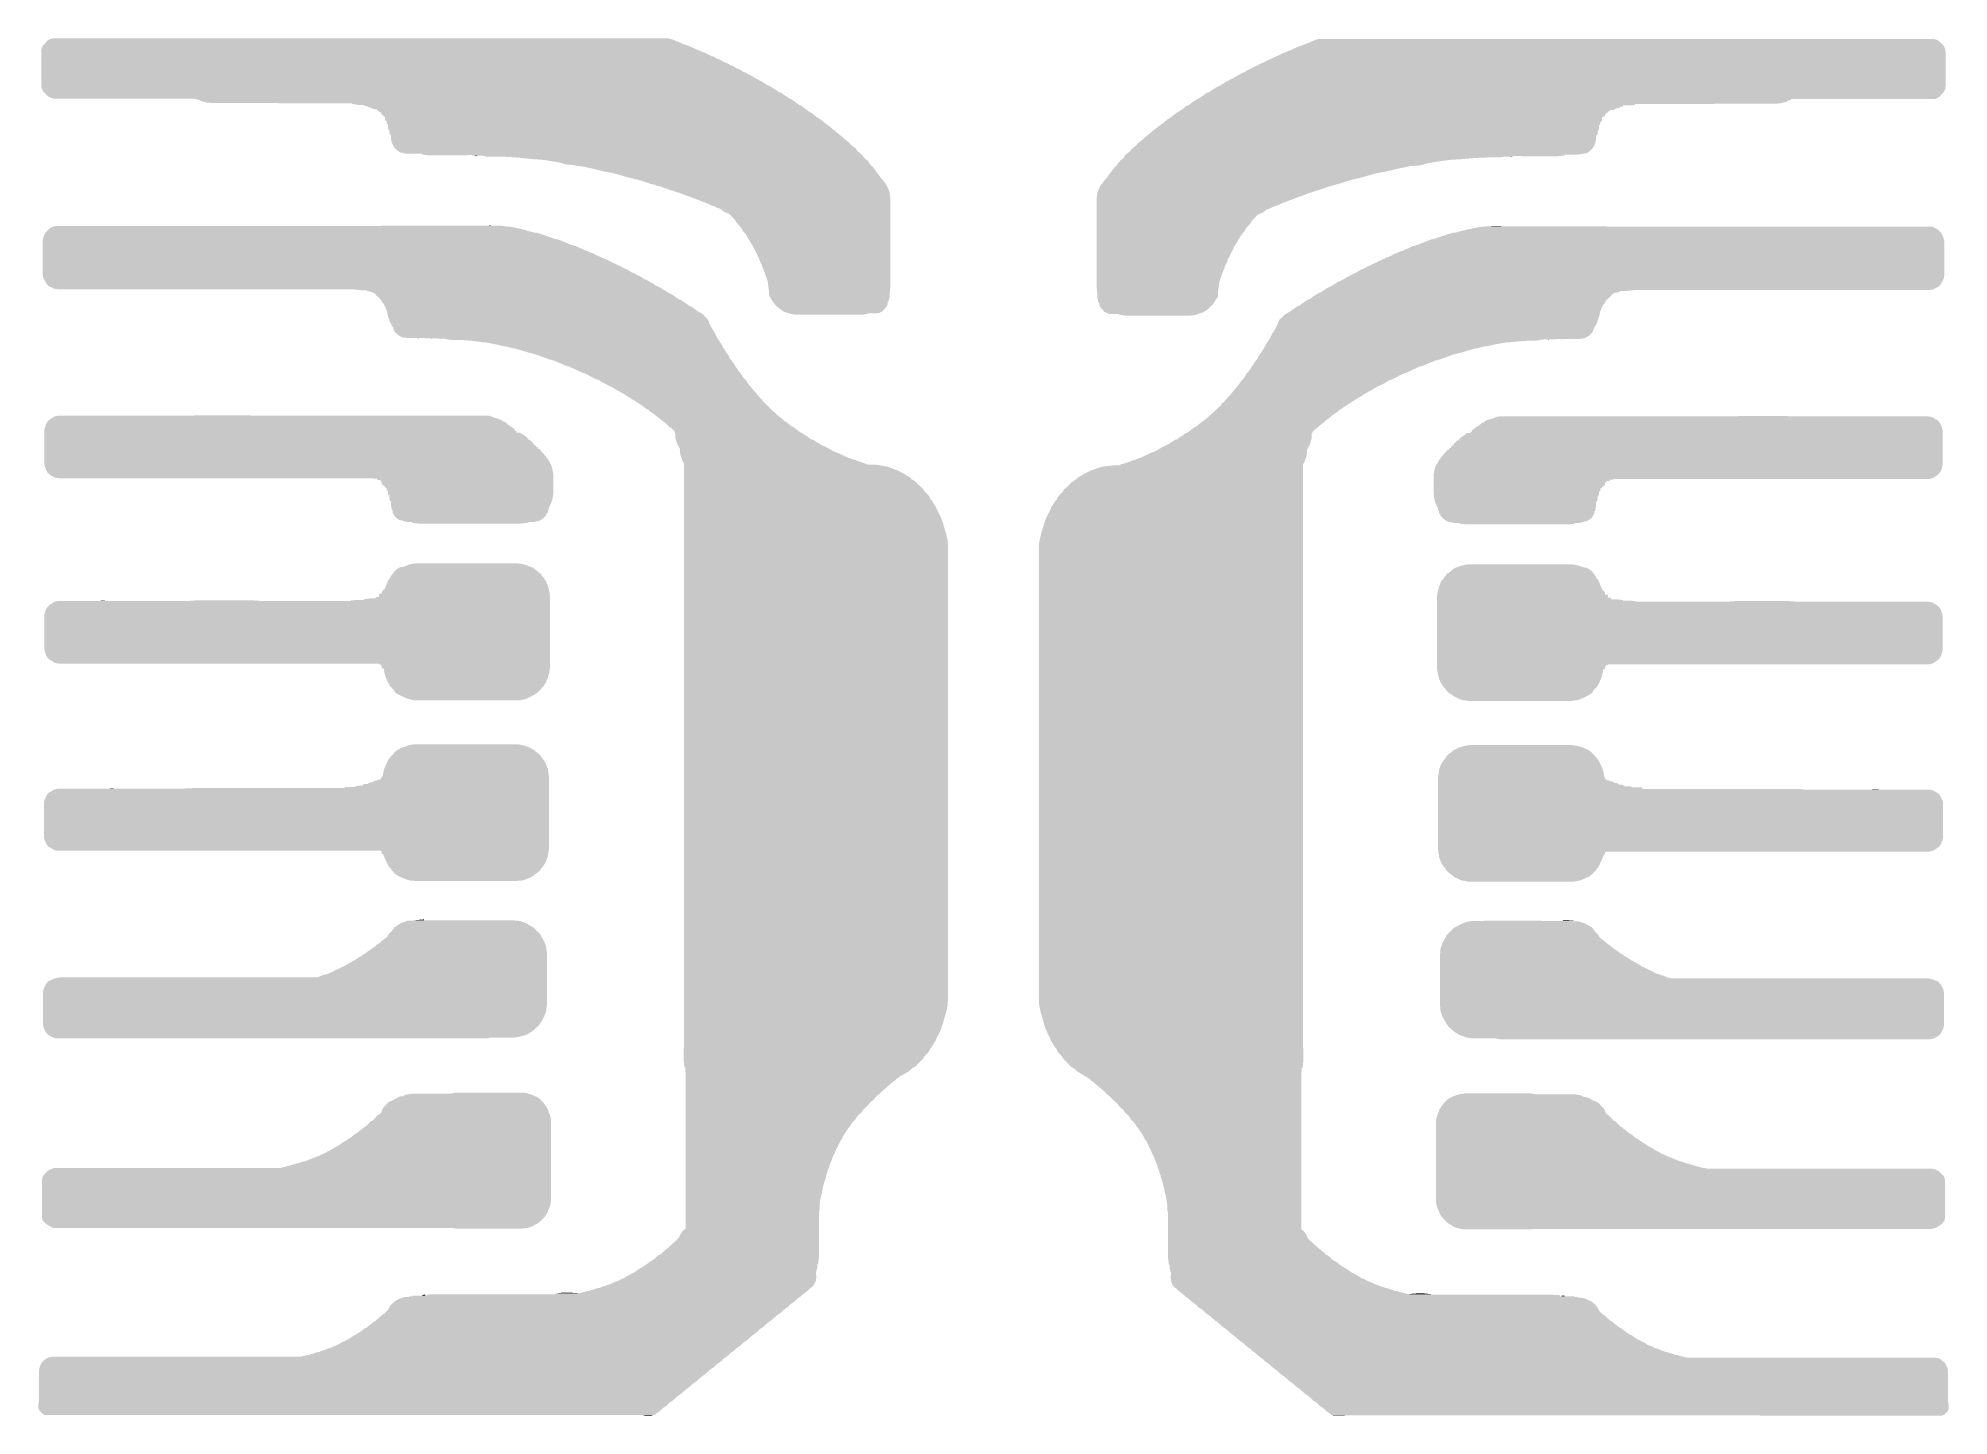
# Model space of a CAD drawing. Extents: x -6035 to 5999, y -4339 to 4339.
import ezdxf

# ---------------------------------------------------------------- set-up
doc = ezdxf.new("R2010")
doc.units = 0
doc.layers.add('L1D0', color=1, linetype='CONTINUOUS')

# ---------------------------------------------------------------- blocks, each defined once
blk = doc.blocks.new('SOI_PAD4.png')
at = {"layer": 'L1D0'}
for points in [[(-5961, 4331), (-5961, 4333), (-2045, 4331), (-2045, 4333)], [(-5957, 4333), (-5957, 4335), (-2051, 4333), (-2051, 4335)], [(-5951, 4335), (-5951, 4337), (-2055, 4335), (-2055, 4337)], [(-5943, 4337), (-5943, 4339), (-2061, 4337), (-2061, 4339)], [(2023, 4331), (2023, 4333), (5911, 4331), (5911, 4333)], [(2027, 4333), (2027, 4335), (5903, 4333), (5903, 4335)], [(-6015, 4267), (-6015, 4269), (-1887, 4267), (-1887, 4269)], [(-6015, 4265), (-6015, 4267), (-1883, 4265), (-1883, 4267)], [(-6015, 4263), (-6015, 4265), (-1879, 4263), (-1879, 4265)], [(-6015, 4261), (-6015, 4263), (-1871, 4261), (-1871, 4263)], [(-6015, 4259), (-6015, 4261), (-1867, 4259), (-1867, 4261)], [(-6015, 4257), (-6015, 4259), (-1863, 4257), (-1863, 4259)], [(-6015, 4255), (-6015, 4257), (-1857, 4255), (-1857, 4257)], [(-6015, 4253), (-6015, 4255), (-1853, 4253), (-1853, 4255)], [(-6015, 4251), (-6015, 4253), (-1849, 4251), (-1849, 4253)], [(-6015, 4249), (-6015, 4251), (-1843, 4249), (-1843, 4251)], [(-6015, 4247), (-6015, 4249), (-1839, 4247), (-1839, 4249)], [(-6015, 4245), (-6015, 4247), (-1837, 4245), (-1837, 4247)], [(-6015, 4243), (-6015, 4245), (-1833, 4243), (-1833, 4245)], [(-6015, 4241), (-6015, 4243), (-1827, 4241), (-1827, 4243)], [(-6015, 4239), (-6015, 4241), (-1823, 4239), (-1823, 4241)], [(-6015, 4237), (-6015, 4239), (-1819, 4237), (-1819, 4239)], [(-6015, 4235), (-6015, 4237), (-1815, 4235), (-1815, 4237)], [(-6015, 4233), (-6015, 4235), (-1811, 4233), (-1811, 4235)], [(-6015, 4231), (-6015, 4233), (-1805, 4231), (-1805, 4233)], [(-6015, 4229), (-6015, 4231), (-1801, 4229), (-1801, 4231)], [(-6015, 4227), (-6015, 4229), (-1799, 4227), (-1799, 4229)], [(-6015, 4225), (-6015, 4227), (-1795, 4225), (-1795, 4227)], [(-6015, 4223), (-6015, 4225), (-1785, 4223), (-1785, 4225)], [(-6015, 4221), (-6015, 4223), (-1781, 4221), (-1781, 4223)], [(-6015, 4219), (-6015, 4221), (-1777, 4219), (-1777, 4221)], [(-6015, 4217), (-6015, 4219), (-1773, 4217), (-1773, 4219)], [(-6015, 4215), (-6015, 4217), (-1769, 4215), (-1769, 4217)], [(-6015, 4213), (-6015, 4215), (-1765, 4213), (-1765, 4215)], [(-6015, 4211), (-6015, 4213), (-1761, 4211), (-1761, 4213)], [(-6013, 4275), (-6013, 4277), (-1907, 4275), (-1907, 4277)], [(-6013, 4273), (-6013, 4275), (-1903, 4273), (-1903, 4275)], [(-6013, 4271), (-6013, 4273), (-1897, 4271), (-1897, 4273)], [(-6013, 4269), (-6013, 4271), (-1893, 4269), (-1893, 4271)], [(-6011, 4279), (-6011, 4281), (-1915, 4279), (-1915, 4281)], [(-6011, 4277), (-6011, 4279), (-1911, 4277), (-1911, 4279)], [(-6009, 4283), (-6009, 4285), (-1923, 4283), (-1923, 4285)], [(-6009, 4281), (-6009, 4283), (-1919, 4281), (-1919, 4283)], [(-6007, 4287), (-6007, 4289), (-1933, 4287), (-1933, 4289)], [(-6007, 4285), (-6007, 4287), (-1929, 4285), (-1929, 4287)], [(-6005, 4291), (-6005, 4293), (-1943, 4291), (-1943, 4293)], [(-6005, 4289), (-6005, 4291), (-1939, 4289), (-1939, 4291)], [(-6003, 4295), (-6003, 4297), (-1953, 4295), (-1953, 4297)], [(-6003, 4293), (-6003, 4295), (-1949, 4293), (-1949, 4295)], [(-6001, 4297), (-6001, 4299), (-1957, 4297), (-1957, 4299)], [(-5999, 4299), (-5999, 4301), (-1961, 4299), (-1961, 4301)], [(-5997, 4301), (-5997, 4303), (-1971, 4301), (-1971, 4303)], [(-5995, 4303), (-5995, 4305), (-1975, 4303), (-1975, 4305)], [(-5993, 4305), (-5993, 4307), (-1981, 4305), (-1981, 4307)], [(-5991, 4307), (-5991, 4309), (-1987, 4307), (-1987, 4309)], [(-5989, 4309), (-5989, 4311), (-1991, 4309), (-1991, 4311)], [(-5987, 4311), (-5987, 4313), (-1995, 4311), (-1995, 4313)], [(-5985, 4313), (-5985, 4315), (-1999, 4313), (-1999, 4315)], [(-5983, 4315), (-5983, 4317), (-2005, 4315), (-2005, 4317)], [(-5981, 4317), (-5981, 4319), (-2009, 4317), (-2009, 4319)], [(-5979, 4319), (-5979, 4321), (-2015, 4319), (-2015, 4321)], [(-5977, 4321), (-5977, 4323), (-2021, 4321), (-2021, 4323)], [(-5975, 4323), (-5975, 4325), (-2025, 4323), (-2025, 4325)], [(-5971, 4325), (-5971, 4327), (-2031, 4325), (-2031, 4327)], [(-5969, 4327), (-5969, 4329), (-2035, 4327), (-2035, 4329)], [(-5965, 4329), (-5965, 4331), (-2039, 4329), (-2039, 4331)], [(1735, 4211), (1735, 4213), (5979, 4211), (5979, 4213)], [(1739, 4213), (1739, 4215), (5979, 4213), (5979, 4215)], [(1743, 4215), (1743, 4217), (5979, 4215), (5979, 4217)], [(1747, 4217), (1747, 4219), (5979, 4217), (5979, 4219)], [(1751, 4219), (1751, 4221), (5979, 4219), (5979, 4221)], [(1757, 4221), (1757, 4223), (5979, 4221), (5979, 4223)], [(1761, 4223), (1761, 4225), (5979, 4223), (5979, 4225)], [(1767, 4225), (1767, 4227), (5979, 4225), (5979, 4227)], [(1771, 4227), (1771, 4229), (5979, 4227), (5979, 4229)], [(1777, 4229), (1777, 4231), (5979, 4229), (5979, 4231)], [(1781, 4231), (1781, 4233), (5979, 4231), (5979, 4233)], [(1785, 4233), (1785, 4235), (5979, 4233), (5979, 4235)], [(1789, 4235), (1789, 4237), (5979, 4235), (5979, 4237)], [(1793, 4237), (1793, 4239), (5979, 4237), (5979, 4239)], [(1799, 4239), (1799, 4241), (5979, 4239), (5979, 4241)], [(1801, 4241), (1801, 4243), (5979, 4241), (5979, 4243)], [(1805, 4243), (1805, 4245), (5979, 4243), (5979, 4245)], [(1811, 4245), (1811, 4247), (5979, 4245), (5979, 4247)], [(1815, 4247), (1815, 4249), (5979, 4247), (5979, 4249)], [(1819, 4249), (1819, 4251), (5979, 4249), (5979, 4251)], [(1823, 4251), (1823, 4253), (5979, 4251), (5979, 4253)], [(1829, 4253), (1829, 4255), (5979, 4253), (5979, 4255)], [(1833, 4255), (1833, 4257), (5979, 4255), (5979, 4257)], [(1837, 4257), (1837, 4259), (5979, 4257), (5979, 4259)], [(1841, 4259), (1841, 4261), (5977, 4259), (5977, 4261)], [(1845, 4261), (1845, 4263), (5977, 4261), (5977, 4263)], [(1855, 4263), (1855, 4265), (5977, 4263), (5977, 4265)], [(1859, 4265), (1859, 4267), (5977, 4265), (5977, 4267)], [(1863, 4267), (1863, 4269), (5977, 4267), (5977, 4269)], [(1869, 4269), (1869, 4271), (5977, 4269), (5977, 4271)], [(1873, 4271), (1873, 4273), (5975, 4271), (5975, 4273)], [(1877, 4273), (1877, 4275), (5975, 4273), (5975, 4275)], [(1881, 4275), (1881, 4277), (5975, 4275), (5975, 4277)], [(1885, 4277), (1885, 4279), (5973, 4277), (5973, 4279)], [(1891, 4279), (1891, 4281), (5973, 4279), (5973, 4281)], [(1895, 4281), (1895, 4283), (5971, 4281), (5971, 4283)], [(1901, 4283), (1901, 4285), (5971, 4283), (5971, 4285)], [(1905, 4285), (1905, 4287), (5969, 4285), (5969, 4287)], [(1909, 4287), (1909, 4289), (5969, 4287), (5969, 4289)], [(1915, 4289), (1915, 4291), (5967, 4289), (5967, 4291)], [(1917, 4291), (1917, 4293), (5965, 4291), (5965, 4293)], [(1923, 4293), (1923, 4295), (5965, 4293), (5965, 4295)], [(1927, 4295), (1927, 4297), (5963, 4295), (5963, 4297)], [(1933, 4297), (1933, 4299), (5961, 4297), (5961, 4299)], [(1937, 4299), (1937, 4301), (5961, 4299), (5961, 4301)], [(1947, 4301), (1947, 4303), (5957, 4301), (5957, 4303)], [(1953, 4303), (1953, 4305), (5955, 4303), (5955, 4305)], [(1955, 4305), (1955, 4307), (5953, 4305), (5953, 4307)], [(1961, 4307), (1961, 4309), (5951, 4307), (5951, 4309)], [(1967, 4309), (1967, 4311), (5949, 4309), (5949, 4311)], [(1971, 4311), (1971, 4313), (5947, 4311), (5947, 4313)], [(1977, 4313), (1977, 4315), (5945, 4313), (5945, 4315)], [(1981, 4315), (1981, 4317), (5941, 4315), (5941, 4317)], [(1987, 4317), (1987, 4319), (5939, 4317), (5939, 4319)], [(1993, 4319), (1993, 4321), (5937, 4319), (5937, 4321)], [(1995, 4321), (1995, 4323), (5935, 4321), (5935, 4323)], [(2001, 4323), (2001, 4325), (5931, 4323), (5931, 4325)], [(2007, 4325), (2007, 4327), (5927, 4325), (5927, 4327)], [(2011, 4327), (2011, 4329), (5923, 4327), (5923, 4329)], [(2017, 4329), (2017, 4331), (5917, 4329), (5917, 4331)], [(-6015, 4209), (-6015, 4211), (-1757, 4209), (-1757, 4211)], [(-6015, 4207), (-6015, 4209), (-1753, 4207), (-1753, 4209)], [(-6015, 4205), (-6015, 4207), (-1749, 4205), (-1749, 4207)], [(-6015, 4203), (-6015, 4205), (-1745, 4203), (-1745, 4205)], [(-6015, 4201), (-6015, 4203), (-1741, 4201), (-1741, 4203)], [(-6015, 4199), (-6015, 4201), (-1737, 4199), (-1737, 4201)], [(-6015, 4197), (-6015, 4199), (-1733, 4197), (-1733, 4199)], [(-6015, 4195), (-6015, 4197), (-1729, 4195), (-1729, 4197)], [(-6015, 4193), (-6015, 4195), (-1725, 4193), (-1725, 4195)], [(-6015, 4191), (-6015, 4193), (-1721, 4191), (-1721, 4193)], [(-6015, 4189), (-6015, 4191), (-1717, 4189), (-1717, 4191)], [(-6015, 4187), (-6015, 4189), (-1713, 4187), (-1713, 4189)], [(-6015, 4185), (-6015, 4187), (-1709, 4185), (-1709, 4187)], [(-6015, 4183), (-6015, 4185), (-1701, 4183), (-1701, 4185)], [(-6015, 4181), (-6015, 4183), (-1697, 4181), (-1697, 4183)], [(-6015, 4179), (-6015, 4181), (-1693, 4179), (-1693, 4181)], [(-6015, 4177), (-6015, 4179), (-1689, 4177), (-1689, 4179)], [(-6015, 4175), (-6015, 4177), (-1685, 4175), (-1685, 4177)], [(-6015, 4173), (-6015, 4175), (-1683, 4173), (-1683, 4175)], [(-6015, 4171), (-6015, 4173), (-1679, 4171), (-1679, 4173)], [(-6015, 4169), (-6015, 4171), (-1675, 4169), (-1675, 4171)], [(-6015, 4167), (-6015, 4169), (-1671, 4167), (-1671, 4169)], [(-6015, 4165), (-6015, 4167), (-1667, 4165), (-1667, 4167)], [(-6015, 4163), (-6015, 4165), (-1663, 4163), (-1663, 4165)], [(-6015, 4161), (-6015, 4163), (-1659, 4161), (-1659, 4163)], [(-6015, 4159), (-6015, 4161), (-1655, 4159), (-1655, 4161)], [(-6015, 4157), (-6015, 4159), (-1651, 4157), (-1651, 4159)], [(-6015, 4155), (-6015, 4157), (-1647, 4155), (-1647, 4157)], [(-6015, 4153), (-6015, 4155), (-1645, 4153), (-1645, 4155)], [(-6015, 4151), (-6015, 4153), (-1641, 4151), (-1641, 4153)], [(-6015, 4149), (-6015, 4151), (-1637, 4149), (-1637, 4151)], [(-6015, 4147), (-6015, 4149), (-1633, 4147), (-1633, 4149)], [(-6015, 4145), (-6015, 4147), (-1625, 4145), (-1625, 4147)], [(-6015, 4143), (-6015, 4145), (-1621, 4143), (-1621, 4145)], [(-6015, 4141), (-6015, 4143), (-1617, 4141), (-1617, 4143)], [(-6015, 4139), (-6015, 4141), (-1613, 4139), (-1613, 4141)], [(-6015, 4137), (-6015, 4139), (-1609, 4137), (-1609, 4139)], [(-6015, 4135), (-6015, 4137), (-1609, 4135), (-1609, 4137)], [(-6015, 4133), (-6015, 4135), (-1605, 4133), (-1605, 4135)], [(-6015, 4131), (-6015, 4133), (-1601, 4131), (-1601, 4133)], [(-6015, 4129), (-6015, 4131), (-1597, 4129), (-1597, 4131)], [(-6015, 4127), (-6015, 4129), (-1593, 4127), (-1593, 4129)], [(-6015, 4125), (-6015, 4127), (-1589, 4125), (-1589, 4127)], [(-6015, 4123), (-6015, 4125), (-1585, 4123), (-1585, 4125)], [(-6015, 4121), (-6015, 4123), (-1581, 4121), (-1581, 4123)], [(-6015, 4119), (-6015, 4121), (-1577, 4119), (-1577, 4121)], [(-6015, 4117), (-6015, 4119), (-1575, 4117), (-1575, 4119)], [(-6015, 4115), (-6015, 4117), (-1571, 4115), (-1571, 4117)], [(-6015, 4113), (-6015, 4115), (-1569, 4113), (-1569, 4115)], [(-6015, 4111), (-6015, 4113), (-1565, 4111), (-1565, 4113)], [(-6015, 4109), (-6015, 4111), (-1561, 4109), (-1561, 4111)], [(-6015, 4107), (-6015, 4109), (-1553, 4107), (-1553, 4109)], [(-6015, 4105), (-6015, 4107), (-1549, 4105), (-1549, 4107)], [(-6015, 4103), (-6015, 4105), (-1547, 4103), (-1547, 4105)], [(-6015, 4101), (-6015, 4103), (-1543, 4101), (-1543, 4103)], [(-6015, 4099), (-6015, 4101), (-1539, 4099), (-1539, 4101)], [(-6015, 4097), (-6015, 4099), (-1535, 4097), (-1535, 4099)], [(-6015, 4095), (-6015, 4097), (-1533, 4095), (-1533, 4097)], [(-6015, 4093), (-6015, 4095), (-1529, 4093), (-1529, 4095)], [(-6015, 4091), (-6015, 4093), (-1527, 4091), (-1527, 4093)], [(1497, 4091), (1497, 4093), (5979, 4091), (5979, 4093)], [(1501, 4093), (1501, 4095), (5979, 4093), (5979, 4095)], [(1505, 4095), (1505, 4097), (5979, 4095), (5979, 4097)], [(1509, 4097), (1509, 4099), (5979, 4097), (5979, 4099)], [(1513, 4099), (1513, 4101), (5979, 4099), (5979, 4101)], [(1515, 4101), (1515, 4103), (5979, 4101), (5979, 4103)], [(1519, 4103), (1519, 4105), (5979, 4103), (5979, 4105)], [(1523, 4105), (1523, 4107), (5979, 4105), (5979, 4107)], [(1527, 4107), (1527, 4109), (5979, 4107), (5979, 4109)], [(1533, 4109), (1533, 4111), (5979, 4109), (5979, 4111)], [(1537, 4111), (1537, 4113), (5979, 4111), (5979, 4113)], [(1539, 4113), (1539, 4115), (5979, 4113), (5979, 4115)], [(1543, 4115), (1543, 4117), (5979, 4115), (5979, 4117)], [(1547, 4117), (1547, 4119), (5979, 4117), (5979, 4119)], [(1551, 4119), (1551, 4121), (5979, 4119), (5979, 4121)], [(1555, 4121), (1555, 4123), (5979, 4121), (5979, 4123)], [(1559, 4123), (1559, 4125), (5979, 4123), (5979, 4125)], [(1563, 4125), (1563, 4127), (5979, 4125), (5979, 4127)], [(1567, 4127), (1567, 4129), (5979, 4127), (5979, 4129)], [(1571, 4129), (1571, 4131), (5979, 4129), (5979, 4131)], [(1573, 4131), (1573, 4133), (5979, 4131), (5979, 4133)], [(1575, 4133), (1575, 4135), (5979, 4133), (5979, 4135)], [(1579, 4135), (1579, 4137), (5979, 4135), (5979, 4137)], [(1583, 4137), (1583, 4139), (5979, 4137), (5979, 4139)], [(1587, 4139), (1587, 4141), (5979, 4139), (5979, 4141)], [(1591, 4141), (1591, 4143), (5979, 4141), (5979, 4143)], [(1595, 4143), (1595, 4145), (5979, 4143), (5979, 4145)], [(1599, 4145), (1599, 4147), (5979, 4145), (5979, 4147)], [(1607, 4147), (1607, 4149), (5979, 4147), (5979, 4149)], [(1609, 4149), (1609, 4151), (5979, 4149), (5979, 4151)], [(1613, 4151), (1613, 4153), (5979, 4151), (5979, 4153)], [(1617, 4153), (1617, 4155), (5979, 4153), (5979, 4155)], [(1621, 4155), (1621, 4157), (5979, 4155), (5979, 4157)], [(1625, 4157), (1625, 4159), (5979, 4157), (5979, 4159)], [(1629, 4159), (1629, 4161), (5979, 4159), (5979, 4161)], [(1633, 4161), (1633, 4163), (5979, 4161), (5979, 4163)], [(1637, 4163), (1637, 4165), (5979, 4163), (5979, 4165)], [(1641, 4165), (1641, 4167), (5979, 4165), (5979, 4167)], [(1645, 4167), (1645, 4169), (5979, 4167), (5979, 4169)], [(1647, 4169), (1647, 4171), (5979, 4169), (5979, 4171)], [(1651, 4171), (1651, 4173), (5979, 4171), (5979, 4173)], [(1655, 4173), (1655, 4175), (5979, 4173), (5979, 4175)], [(1659, 4175), (1659, 4177), (5979, 4175), (5979, 4177)], [(1663, 4177), (1663, 4179), (5979, 4177), (5979, 4179)], [(1667, 4179), (1667, 4181), (5979, 4179), (5979, 4181)], [(1671, 4181), (1671, 4183), (5979, 4181), (5979, 4183)], [(1675, 4183), (1675, 4185), (5979, 4183), (5979, 4185)], [(1683, 4185), (1683, 4187), (5979, 4185), (5979, 4187)], [(1685, 4187), (1685, 4189), (5979, 4187), (5979, 4189)], [(1691, 4189), (1691, 4191), (5979, 4189), (5979, 4191)], [(1695, 4191), (1695, 4193), (5979, 4191), (5979, 4193)], [(1699, 4193), (1699, 4195), (5979, 4193), (5979, 4195)], [(1703, 4195), (1703, 4197), (5979, 4195), (5979, 4197)], [(1707, 4197), (1707, 4199), (5979, 4197), (5979, 4199)], [(1711, 4199), (1711, 4201), (5979, 4199), (5979, 4201)], [(1715, 4201), (1715, 4203), (5979, 4201), (5979, 4203)], [(1719, 4203), (1719, 4205), (5979, 4203), (5979, 4205)], [(1723, 4205), (1723, 4207), (5979, 4205), (5979, 4207)], [(1727, 4207), (1727, 4209), (5979, 4207), (5979, 4209)], [(1731, 4209), (1731, 4211), (5979, 4209), (5979, 4211)], [(-6015, 4089), (-6015, 4091), (-1523, 4089), (-1523, 4091)], [(-6015, 4087), (-6015, 4089), (-1519, 4087), (-1519, 4089)], [(-6015, 4085), (-6015, 4087), (-1515, 4085), (-1515, 4087)], [(-6015, 4083), (-6015, 4085), (-1511, 4083), (-1511, 4085)], [(-6015, 4081), (-6015, 4083), (-1507, 4081), (-1507, 4083)], [(-6015, 4079), (-6015, 4081), (-1505, 4079), (-1505, 4081)], [(-6015, 4077), (-6015, 4079), (-1501, 4077), (-1501, 4079)], [(-6015, 4075), (-6015, 4077), (-1497, 4075), (-1497, 4077)], [(-6015, 4073), (-6015, 4075), (-1495, 4073), (-1495, 4075)], [(-6015, 4071), (-6015, 4073), (-1493, 4071), (-1493, 4073)], [(-6015, 4069), (-6015, 4071), (-1485, 4069), (-1485, 4071)], [(-6015, 4067), (-6015, 4069), (-1481, 4067), (-1481, 4069)], [(-6015, 4065), (-6015, 4067), (-1479, 4065), (-1479, 4067)], [(-6015, 4063), (-6015, 4065), (-1475, 4063), (-1475, 4065)], [(-6015, 4061), (-6015, 4063), (-1471, 4061), (-1471, 4063)], [(-6015, 4059), (-6015, 4061), (-1467, 4059), (-1467, 4061)], [(-6015, 4057), (-6015, 4059), (-1463, 4057), (-1463, 4059)], [(-6015, 4055), (-6015, 4057), (-1461, 4055), (-1461, 4057)], [(-6015, 4053), (-6015, 4055), (-1457, 4053), (-1457, 4055)], [(-6015, 4051), (-6015, 4053), (-1455, 4051), (-1455, 4053)], [(-6015, 4049), (-6015, 4051), (-1451, 4049), (-1451, 4051)], [(-6015, 4047), (-6015, 4049), (-1449, 4047), (-1449, 4049)], [(-6015, 4045), (-6015, 4047), (-1445, 4045), (-1445, 4047)], [(-6015, 4043), (-6015, 4045), (-1441, 4043), (-1441, 4045)], [(-6015, 4041), (-6015, 4043), (-1439, 4041), (-1439, 4043)], [(-6015, 4039), (-6015, 4041), (-1435, 4039), (-1435, 4041)], [(-6015, 4037), (-6015, 4039), (-1431, 4037), (-1431, 4039)], [(-6015, 4035), (-6015, 4037), (-1427, 4035), (-1427, 4037)], [(-6015, 4033), (-6015, 4035), (-1425, 4033), (-1425, 4035)], [(-6015, 4031), (-6015, 4033), (-1417, 4031), (-1417, 4033)], [(-6015, 4029), (-6015, 4031), (-1417, 4029), (-1417, 4031)], [(-6013, 4027), (-6013, 4029), (-1413, 4027), (-1413, 4029)], [(-6013, 4025), (-6013, 4027), (-1409, 4025), (-1409, 4027)], [(-6013, 4023), (-6013, 4025), (-1407, 4023), (-1407, 4025)], [(-6011, 4021), (-6011, 4023), (-1403, 4021), (-1403, 4023)], [(-6011, 4019), (-6011, 4021), (-1399, 4019), (-1399, 4021)], [(-6011, 4017), (-6011, 4019), (-1397, 4017), (-1397, 4019)], [(-6009, 4015), (-6009, 4017), (-1393, 4015), (-1393, 4017)], [(-6009, 4013), (-6009, 4015), (-1389, 4013), (-1389, 4015)], [(-6007, 4011), (-6007, 4013), (-1387, 4011), (-1387, 4013)], [(-6007, 4009), (-6007, 4011), (-1383, 4009), (-1383, 4011)], [(-6005, 4007), (-6005, 4009), (-1379, 4007), (-1379, 4009)], [(-6005, 4005), (-6005, 4007), (-1379, 4005), (-1379, 4007)], [(-6003, 4003), (-6003, 4005), (-1375, 4003), (-1375, 4005)], [(-6001, 4001), (-6001, 4003), (-1371, 4001), (-1371, 4003)], [(-6001, 3999), (-6001, 4001), (-1369, 3999), (-1369, 4001)], [(-5999, 3997), (-5999, 3999), (-1365, 3997), (-1365, 3999)], [(-5997, 3995), (-5997, 3997), (-1361, 3995), (-1361, 3997)], [(-5995, 3993), (-5995, 3995), (-1355, 3993), (-1355, 3995)], [(-5993, 3991), (-5993, 3993), (-1351, 3991), (-1351, 3993)], [(-5991, 3989), (-5991, 3991), (-1349, 3989), (-1349, 3991)], [(-5989, 3987), (-5989, 3989), (-1345, 3987), (-1345, 3989)], [(-5987, 3985), (-5987, 3987), (-1343, 3985), (-1343, 3987)], [(-5985, 3983), (-5985, 3985), (-1341, 3983), (-1341, 3985)], [(-5983, 3981), (-5983, 3983), (-1337, 3981), (-1337, 3983)], [(-5981, 3979), (-5981, 3981), (-1335, 3979), (-1335, 3981)], [(-5977, 3977), (-5977, 3979), (-1331, 3977), (-1331, 3979)], [(-5977, 3975), (-5977, 3977), (-1329, 3975), (-1329, 3977)], [(-5973, 3973), (-5973, 3975), (-1325, 3973), (-1325, 3975)], [(-5971, 3971), (-5971, 3973), (-1321, 3971), (-1321, 3973)], [(1293, 3971), (1293, 3973), (5941, 3971), (5941, 3973)], [(1297, 3973), (1297, 3975), (5943, 3973), (5943, 3975)], [(1301, 3975), (1301, 3977), (5945, 3975), (5945, 3977)], [(1303, 3977), (1303, 3979), (5947, 3977), (5947, 3979)], [(1305, 3979), (1305, 3981), (5949, 3979), (5949, 3981)], [(1307, 3981), (1307, 3983), (5951, 3981), (5951, 3983)], [(1311, 3983), (1311, 3985), (5953, 3983), (5953, 3985)], [(1315, 3985), (1315, 3987), (5955, 3985), (5955, 3987)], [(1317, 3987), (1317, 3989), (5957, 3987), (5957, 3989)], [(1321, 3989), (1321, 3991), (5959, 3989), (5959, 3991)], [(1323, 3991), (1323, 3993), (5961, 3991), (5961, 3993)], [(1327, 3993), (1327, 3995), (5963, 3993), (5963, 3995)], [(1333, 3995), (1333, 3997), (5965, 3995), (5965, 3997)], [(1337, 3997), (1337, 3999), (5967, 3997), (5967, 3999)], [(1341, 4001), (1341, 4003), (5969, 4001), (5969, 4003)], [(1341, 3999), (1341, 4001), (5967, 3999), (5967, 4001)], [(1345, 4003), (1345, 4005), (5969, 4003), (5969, 4005)], [(1349, 4005), (1349, 4007), (5971, 4005), (5971, 4007)], [(1351, 4007), (1351, 4009), (5971, 4007), (5971, 4009)], [(1355, 4009), (1355, 4011), (5973, 4009), (5973, 4011)], [(1359, 4011), (1359, 4013), (5973, 4011), (5973, 4013)], [(1361, 4013), (1361, 4015), (5975, 4013), (5975, 4015)], [(1365, 4015), (1365, 4017), (5975, 4015), (5975, 4017)], [(1369, 4017), (1369, 4019), (5977, 4017), (5977, 4019)], [(1371, 4019), (1371, 4021), (5977, 4019), (5977, 4021)], [(1375, 4021), (1375, 4023), (5977, 4021), (5977, 4023)], [(1379, 4025), (1379, 4027), (5977, 4025), (5977, 4027)], [(1379, 4023), (1379, 4025), (5977, 4023), (5977, 4025)], [(1383, 4027), (1383, 4029), (5977, 4027), (5977, 4029)], [(1387, 4029), (1387, 4031), (5977, 4029), (5977, 4031)], [(1391, 4031), (1391, 4033), (5977, 4031), (5977, 4033)], [(1397, 4033), (1397, 4035), (5979, 4033), (5979, 4035)], [(1401, 4035), (1401, 4037), (5979, 4035), (5979, 4037)], [(1403, 4037), (1403, 4039), (5979, 4037), (5979, 4039)], [(1407, 4039), (1407, 4041), (5979, 4039), (5979, 4041)], [(1411, 4041), (1411, 4043), (5979, 4041), (5979, 4043)], [(1415, 4043), (1415, 4045), (5979, 4043), (5979, 4045)], [(1417, 4045), (1417, 4047), (5979, 4045), (5979, 4047)], [(1419, 4047), (1419, 4049), (5979, 4047), (5979, 4049)], [(1423, 4049), (1423, 4051), (5979, 4049), (5979, 4051)], [(1427, 4051), (1427, 4053), (5979, 4051), (5979, 4053)], [(1429, 4053), (1429, 4055), (5979, 4053), (5979, 4055)], [(1433, 4055), (1433, 4057), (5979, 4055), (5979, 4057)], [(1437, 4057), (1437, 4059), (5979, 4057), (5979, 4059)], [(1441, 4059), (1441, 4061), (5979, 4059), (5979, 4061)], [(1443, 4061), (1443, 4063), (5979, 4061), (5979, 4063)], [(1447, 4063), (1447, 4065), (5979, 4063), (5979, 4065)], [(1451, 4065), (1451, 4067), (5979, 4065), (5979, 4067)], [(1455, 4067), (1455, 4069), (5979, 4067), (5979, 4069)], [(1457, 4069), (1457, 4071), (5979, 4069), (5979, 4071)], [(1463, 4071), (1463, 4073), (5979, 4071), (5979, 4073)], [(1467, 4073), (1467, 4075), (5979, 4073), (5979, 4075)], [(1471, 4075), (1471, 4077), (5979, 4075), (5979, 4077)], [(1473, 4077), (1473, 4079), (5979, 4077), (5979, 4079)], [(1477, 4079), (1477, 4081), (5979, 4079), (5979, 4081)], [(1481, 4081), (1481, 4083), (5979, 4081), (5979, 4083)], [(1485, 4083), (1485, 4085), (5979, 4083), (5979, 4085)], [(1489, 4085), (1489, 4087), (5979, 4085), (5979, 4087)], [(1493, 4087), (1493, 4089), (5979, 4087), (5979, 4089)], [(1495, 4089), (1495, 4091), (5979, 4089), (5979, 4091)], [(-5967, 3969), (-5967, 3971), (-1319, 3969), (-1319, 3971)], [(-5963, 3967), (-5963, 3969), (-1315, 3967), (-1315, 3969)], [(-5959, 3965), (-5959, 3967), (-1313, 3965), (-1313, 3967)], [(-5953, 3963), (-5953, 3965), (-1309, 3963), (-1309, 3965)], [(-5947, 3961), (-5947, 3963), (-1305, 3961), (-1305, 3963)], [(-5939, 3959), (-5939, 3961), (-1303, 3959), (-1303, 3961)], [(-5053, 3957), (-5053, 3959), (-1301, 3957), (-1301, 3959)], [(-5039, 3955), (-5039, 3957), (-1299, 3955), (-1299, 3957)], [(-5037, 3953), (-5037, 3955), (-1293, 3953), (-1293, 3955)], [(-5033, 3951), (-5033, 3953), (-1289, 3951), (-1289, 3953)], [(-5027, 3949), (-5027, 3951), (-1287, 3949), (-1287, 3951)], [(-5019, 3947), (-5019, 3949), (-1283, 3947), (-1283, 3949)], [(-5019, 3945), (-5019, 3947), (-1281, 3945), (-1281, 3947)], [(-5013, 3943), (-5013, 3945), (-1277, 3943), (-1277, 3945)], [(-5007, 3941), (-5007, 3943), (-1273, 3941), (-1273, 3943)], [(-5001, 3939), (-5001, 3941), (-1271, 3939), (-1271, 3941)], [(-4991, 3937), (-4991, 3939), (-1267, 3937), (-1267, 3939)], [(-4983, 3935), (-4983, 3937), (-1265, 3935), (-1265, 3937)], [(-4973, 3933), (-4973, 3935), (-1263, 3933), (-1263, 3935)], [(-4949, 3931), (-4949, 3933), (-1261, 3931), (-1261, 3933)], [(-4521, 3929), (-4521, 3931), (-1257, 3929), (-1257, 3931)], [(-4059, 3927), (-4059, 3929), (-1255, 3927), (-1255, 3929)], [(-4059, 3925), (-4059, 3927), (-1251, 3925), (-1251, 3927)], [(-4053, 3923), (-4053, 3925), (-1249, 3923), (-1249, 3925)], [(-4033, 3921), (-4033, 3923), (-1245, 3921), (-1245, 3923)], [(-4023, 3919), (-4023, 3921), (-1243, 3919), (-1243, 3921)], [(-3983, 3917), (-3983, 3919), (-1239, 3917), (-1239, 3919)], [(-3983, 3915), (-3983, 3917), (-1233, 3915), (-1233, 3917)], [(-3983, 3913), (-3983, 3915), (-1231, 3913), (-1231, 3915)], [(-3977, 3911), (-3977, 3913), (-1227, 3911), (-1227, 3913)], [(-3963, 3909), (-3963, 3911), (-1227, 3909), (-1227, 3911)], [(-3963, 3907), (-3963, 3909), (-1223, 3907), (-1223, 3909)], [(-3959, 3905), (-3959, 3907), (-1221, 3905), (-1221, 3907)], [(-3951, 3903), (-3951, 3905), (-1217, 3903), (-1217, 3905)], [(-3947, 3901), (-3947, 3903), (-1215, 3901), (-1215, 3903)], [(-3937, 3899), (-3937, 3901), (-1211, 3899), (-1211, 3901)], [(-3935, 3897), (-3935, 3899), (-1209, 3897), (-1209, 3899)], [(-3931, 3895), (-3931, 3897), (-1205, 3895), (-1205, 3897)], [(-3927, 3893), (-3927, 3895), (-1203, 3893), (-1203, 3895)], [(-3921, 3891), (-3921, 3893), (-1201, 3891), (-1201, 3893)], [(-3899, 3889), (-3899, 3891), (-1197, 3889), (-1197, 3891)], [(-3899, 3887), (-3899, 3889), (-1195, 3887), (-1195, 3889)], [(-3899, 3885), (-3899, 3887), (-1191, 3885), (-1191, 3887)], [(-3899, 3883), (-3899, 3885), (-1189, 3883), (-1189, 3885)], [(-3897, 3881), (-3897, 3883), (-1187, 3881), (-1187, 3883)], [(-3889, 3879), (-3889, 3881), (-1185, 3879), (-1185, 3881)], [(-3889, 3877), (-3889, 3879), (-1179, 3877), (-1179, 3879)], [(-3889, 3875), (-3889, 3877), (-1177, 3875), (-1177, 3877)], [(-3879, 3873), (-3879, 3875), (-1173, 3873), (-1173, 3875)], [(-3879, 3871), (-3879, 3873), (-1171, 3871), (-1171, 3873)], [(-3879, 3869), (-3879, 3871), (-1167, 3869), (-1167, 3871)], [(-3879, 3867), (-3879, 3869), (-1165, 3867), (-1165, 3869)], [(-3879, 3865), (-3879, 3867), (-1161, 3865), (-1161, 3867)], [(-3871, 3863), (-3871, 3865), (-1159, 3863), (-1159, 3865)], [(-3871, 3861), (-3871, 3863), (-1157, 3861), (-1157, 3863)], [(-3871, 3859), (-3871, 3861), (-1153, 3859), (-1153, 3861)], [(-3871, 3857), (-3871, 3859), (-1151, 3857), (-1151, 3859)], [(-3871, 3855), (-3871, 3857), (-1149, 3855), (-1149, 3857)], [(-3861, 3853), (-3861, 3855), (-1147, 3853), (-1147, 3855)], [(-3861, 3851), (-3861, 3853), (-1145, 3851), (-1145, 3853)], [(-3861, 3849), (-3861, 3851), (-1141, 3849), (-1141, 3851)], [(1111, 3849), (1111, 3851), (3833, 3849), (3833, 3851)], [(1113, 3851), (1113, 3853), (3833, 3851), (3833, 3853)], [(1117, 3853), (1117, 3855), (3833, 3853), (3833, 3855)], [(1119, 3855), (1119, 3857), (3833, 3855), (3833, 3857)], [(1121, 3857), (1121, 3859), (3833, 3857), (3833, 3859)], [(1125, 3859), (1125, 3861), (3843, 3859), (3843, 3861)], [(1127, 3861), (1127, 3863), (3843, 3861), (3843, 3863)], [(1131, 3863), (1131, 3865), (3843, 3863), (3843, 3865)], [(1133, 3865), (1133, 3867), (3843, 3865), (3843, 3867)], [(1135, 3867), (1135, 3869), (3843, 3867), (3843, 3869)], [(1139, 3869), (1139, 3871), (3853, 3869), (3853, 3871)], [(1141, 3871), (1141, 3873), (3853, 3871), (3853, 3873)], [(1145, 3873), (1145, 3875), (3853, 3873), (3853, 3875)], [(1147, 3875), (1147, 3877), (3853, 3875), (3853, 3877)], [(1149, 3877), (1149, 3879), (3853, 3877), (3853, 3879)], [(1153, 3879), (1153, 3881), (3863, 3879), (3863, 3881)], [(1157, 3881), (1157, 3883), (3863, 3881), (3863, 3883)], [(1159, 3883), (1159, 3885), (3863, 3883), (3863, 3885)], [(1163, 3885), (1163, 3887), (3863, 3885), (3863, 3887)], [(1165, 3887), (1165, 3889), (3889, 3887), (3889, 3889)], [(1169, 3889), (1169, 3891), (3893, 3889), (3893, 3891)], [(1171, 3891), (1171, 3893), (3897, 3891), (3897, 3893)], [(1175, 3893), (1175, 3895), (3901, 3893), (3901, 3895)], [(1177, 3895), (1177, 3897), (3901, 3895), (3901, 3897)], [(1181, 3897), (1181, 3899), (3913, 3897), (3913, 3899)], [(1183, 3899), (1183, 3901), (3919, 3899), (3919, 3901)], [(1185, 3901), (1185, 3903), (3925, 3901), (3925, 3903)], [(1187, 3903), (1187, 3905), (3929, 3903), (3929, 3905)], [(1189, 3905), (1189, 3907), (3929, 3905), (3929, 3907)], [(1193, 3907), (1193, 3909), (3945, 3907), (3945, 3909)], [(1195, 3909), (1195, 3911), (3947, 3909), (3947, 3911)], [(1199, 3911), (1199, 3913), (3947, 3911), (3947, 3913)], [(1201, 3913), (1201, 3915), (3947, 3913), (3947, 3915)], [(1205, 3915), (1205, 3917), (3947, 3915), (3947, 3917)], [(1211, 3917), (1211, 3919), (4007, 3917), (4007, 3919)], [(1213, 3919), (1213, 3921), (4023, 3919), (4023, 3921)], [(1217, 3921), (1217, 3923), (4023, 3921), (4023, 3923)], [(1219, 3923), (1219, 3925), (4023, 3923), (4023, 3925)], [(1223, 3925), (1223, 3927), (4521, 3925), (4521, 3927)], [(1225, 3927), (1225, 3929), (4925, 3927), (4925, 3929)], [(1227, 3929), (1227, 3931), (4943, 3929), (4943, 3931)], [(1231, 3931), (1231, 3933), (4953, 3931), (4953, 3933)], [(1233, 3933), (1233, 3935), (4955, 3933), (4955, 3935)], [(1237, 3935), (1237, 3937), (4969, 3935), (4969, 3937)], [(1239, 3937), (1239, 3939), (4975, 3937), (4975, 3939)], [(1243, 3939), (1243, 3941), (4981, 3939), (4981, 3941)], [(1245, 3941), (1245, 3943), (4983, 3941), (4983, 3943)], [(1249, 3943), (1249, 3945), (4983, 3943), (4983, 3945)], [(1251, 3945), (1251, 3947), (4993, 3945), (4993, 3947)], [(1255, 3947), (1255, 3949), (4999, 3947), (4999, 3949)], [(1257, 3949), (1257, 3951), (5003, 3949), (5003, 3951)], [(1261, 3951), (1261, 3953), (5003, 3951), (5003, 3953)], [(1265, 3953), (1265, 3955), (5003, 3953), (5003, 3955)], [(1269, 3955), (1269, 3957), (5907, 3955), (5907, 3957)], [(1271, 3957), (1271, 3959), (5915, 3957), (5915, 3959)], [(1275, 3959), (1275, 3961), (5919, 3959), (5919, 3961)], [(1277, 3961), (1277, 3963), (5925, 3961), (5925, 3963)], [(1281, 3963), (1281, 3965), (5929, 3963), (5929, 3965)], [(1285, 3965), (1285, 3967), (5933, 3965), (5933, 3967)], [(1287, 3967), (1287, 3969), (5935, 3967), (5935, 3969)], [(1291, 3969), (1291, 3971), (5939, 3969), (5939, 3971)], [(-3861, 3847), (-3861, 3849), (-1139, 3847), (-1139, 3849)], [(-3861, 3845), (-3861, 3847), (-1135, 3845), (-1135, 3847)], [(-3851, 3843), (-3851, 3845), (-1133, 3843), (-1133, 3845)], [(-3851, 3841), (-3851, 3843), (-1131, 3841), (-1131, 3843)], [(-3851, 3839), (-3851, 3841), (-1125, 3839), (-1125, 3841)], [(-3851, 3837), (-3851, 3839), (-1123, 3837), (-1123, 3839)], [(-3851, 3835), (-3851, 3837), (-1119, 3835), (-1119, 3837)], [(-3851, 3833), (-3851, 3835), (-1117, 3833), (-1117, 3835)], [(-3851, 3831), (-3851, 3833), (-1115, 3831), (-1115, 3833)], [(-3851, 3829), (-3851, 3831), (-1111, 3829), (-1111, 3831)], [(-3851, 3827), (-3851, 3829), (-1111, 3827), (-1111, 3829)], [(-3851, 3825), (-3851, 3827), (-1109, 3825), (-1109, 3827)], [(-3849, 3823), (-3849, 3825), (-1105, 3823), (-1105, 3825)], [(-3849, 3821), (-3849, 3823), (-1103, 3821), (-1103, 3823)], [(-3847, 3819), (-3847, 3821), (-1099, 3819), (-1099, 3821)], [(-3847, 3817), (-3847, 3819), (-1097, 3817), (-1097, 3819)], [(-3841, 3815), (-3841, 3817), (-1095, 3815), (-1095, 3817)], [(-3841, 3813), (-3841, 3815), (-1091, 3813), (-1091, 3815)], [(-3841, 3811), (-3841, 3813), (-1089, 3811), (-1089, 3813)], [(-3841, 3809), (-3841, 3811), (-1087, 3809), (-1087, 3811)], [(-3841, 3807), (-3841, 3809), (-1085, 3807), (-1085, 3809)], [(-3841, 3805), (-3841, 3807), (-1081, 3805), (-1081, 3807)], [(-3841, 3803), (-3841, 3805), (-1079, 3803), (-1079, 3805)], [(-3839, 3801), (-3839, 3803), (-1073, 3801), (-1073, 3803)], [(-3839, 3799), (-3839, 3801), (-1073, 3799), (-1073, 3801)], [(-3831, 3797), (-3831, 3799), (-1071, 3797), (-1071, 3799)], [(-3831, 3795), (-3831, 3797), (-1067, 3795), (-1067, 3797)], [(-3831, 3793), (-3831, 3795), (-1065, 3793), (-1065, 3795)], [(-3831, 3791), (-3831, 3793), (-1063, 3791), (-1063, 3793)], [(-3831, 3789), (-3831, 3791), (-1059, 3789), (-1059, 3791)], [(-3831, 3787), (-3831, 3789), (-1057, 3787), (-1057, 3789)], [(-3831, 3785), (-3831, 3787), (-1055, 3785), (-1055, 3787)], [(-3831, 3783), (-3831, 3785), (-1053, 3783), (-1053, 3785)], [(-3831, 3781), (-3831, 3783), (-1049, 3781), (-1049, 3783)], [(-3831, 3779), (-3831, 3781), (-1047, 3779), (-1047, 3781)], [(-3831, 3777), (-3831, 3779), (-1045, 3777), (-1045, 3779)], [(-3831, 3775), (-3831, 3777), (-1043, 3775), (-1043, 3777)], [(-3831, 3773), (-3831, 3775), (-1039, 3773), (-1039, 3775)], [(-3831, 3771), (-3831, 3773), (-1037, 3771), (-1037, 3773)], [(-3831, 3769), (-3831, 3771), (-1035, 3769), (-1035, 3771)], [(-3829, 3767), (-3829, 3769), (-1033, 3767), (-1033, 3769)], [(-3829, 3765), (-3829, 3767), (-1031, 3765), (-1031, 3767)], [(-3829, 3763), (-3829, 3765), (-1027, 3763), (-1027, 3765)], [(-3827, 3761), (-3827, 3763), (-1023, 3761), (-1023, 3763)], [(-3823, 3759), (-3823, 3761), (-1021, 3759), (-1021, 3761)], [(-3823, 3757), (-3823, 3759), (-1019, 3757), (-1019, 3759)], [(-3823, 3755), (-3823, 3757), (-1017, 3755), (-1017, 3757)], [(-3823, 3753), (-3823, 3755), (-1013, 3753), (-1013, 3755)], [(-3823, 3751), (-3823, 3753), (-1011, 3751), (-1011, 3753)], [(-3823, 3749), (-3823, 3751), (-1009, 3749), (-1009, 3751)], [(-3823, 3747), (-3823, 3749), (-1007, 3747), (-1007, 3749)], [(-3823, 3745), (-3823, 3747), (-1005, 3745), (-1005, 3747)], [(-3823, 3743), (-3823, 3745), (-1001, 3743), (-1001, 3745)], [(-3823, 3741), (-3823, 3743), (-999, 3741), (-999, 3743)], [(-3821, 3739), (-3821, 3741), (-997, 3739), (-997, 3741)], [(-3821, 3737), (-3821, 3739), (-997, 3737), (-997, 3739)], [(-3821, 3735), (-3821, 3737), (-995, 3735), (-995, 3737)], [(-3821, 3733), (-3821, 3735), (-991, 3733), (-991, 3735)], [(-3821, 3731), (-3821, 3733), (-989, 3731), (-989, 3733)], [(-3813, 3729), (-3813, 3731), (-987, 3729), (-987, 3731)], [(957, 3731), (957, 3733), (3785, 3731), (3785, 3733)], [(957, 3729), (957, 3731), (3785, 3729), (3785, 3731)], [(959, 3733), (959, 3735), (3785, 3733), (3785, 3735)], [(963, 3735), (963, 3737), (3787, 3735), (3787, 3737)], [(965, 3737), (965, 3739), (3787, 3737), (3787, 3739)], [(967, 3739), (967, 3741), (3787, 3739), (3787, 3741)], [(969, 3741), (969, 3743), (3787, 3741), (3787, 3743)], [(971, 3743), (971, 3745), (3787, 3743), (3787, 3745)], [(975, 3745), (975, 3747), (3787, 3745), (3787, 3747)], [(977, 3747), (977, 3749), (3787, 3747), (3787, 3749)], [(979, 3749), (979, 3751), (3787, 3749), (3787, 3751)], [(981, 3751), (981, 3753), (3787, 3751), (3787, 3753)], [(985, 3753), (985, 3755), (3787, 3753), (3787, 3755)], [(987, 3755), (987, 3757), (3789, 3755), (3789, 3757)], [(989, 3757), (989, 3759), (3791, 3757), (3791, 3759)], [(991, 3759), (991, 3761), (3793, 3759), (3793, 3761)], [(995, 3761), (995, 3763), (3793, 3761), (3793, 3763)], [(997, 3763), (997, 3765), (3793, 3763), (3793, 3765)], [(999, 3765), (999, 3767), (3793, 3765), (3793, 3767)], [(1003, 3767), (1003, 3769), (3793, 3767), (3793, 3769)], [(1005, 3769), (1005, 3771), (3795, 3769), (3795, 3771)], [(1007, 3771), (1007, 3773), (3795, 3771), (3795, 3773)], [(1009, 3773), (1009, 3775), (3795, 3773), (3795, 3775)], [(1013, 3775), (1013, 3777), (3795, 3775), (3795, 3777)], [(1015, 3777), (1015, 3779), (3795, 3777), (3795, 3779)], [(1017, 3779), (1017, 3781), (3795, 3779), (3795, 3781)], [(1019, 3781), (1019, 3783), (3795, 3781), (3795, 3783)], [(1023, 3783), (1023, 3785), (3795, 3783), (3795, 3785)], [(1025, 3785), (1025, 3787), (3795, 3785), (3795, 3787)], [(1027, 3787), (1027, 3789), (3795, 3787), (3795, 3789)], [(1031, 3789), (1031, 3791), (3795, 3789), (3795, 3791)], [(1033, 3791), (1033, 3793), (3795, 3791), (3795, 3793)], [(1035, 3793), (1035, 3795), (3801, 3793), (3801, 3795)], [(1037, 3795), (1037, 3797), (3803, 3795), (3803, 3797)], [(1039, 3797), (1039, 3799), (3803, 3797), (3803, 3799)], [(1041, 3799), (1041, 3801), (3805, 3799), (3805, 3801)], [(1045, 3801), (1045, 3803), (3805, 3801), (3805, 3803)], [(1049, 3803), (1049, 3805), (3805, 3803), (3805, 3805)], [(1051, 3805), (1051, 3807), (3805, 3805), (3805, 3807)], [(1055, 3807), (1055, 3809), (3805, 3807), (3805, 3809)], [(1057, 3809), (1057, 3811), (3805, 3809), (3805, 3811)], [(1059, 3811), (1059, 3813), (3809, 3811), (3809, 3813)], [(1063, 3813), (1063, 3815), (3811, 3813), (3811, 3815)], [(1065, 3815), (1065, 3817), (3813, 3815), (3813, 3817)], [(1067, 3817), (1067, 3819), (3813, 3817), (3813, 3819)], [(1071, 3819), (1071, 3821), (3815, 3819), (3815, 3821)], [(1073, 3821), (1073, 3823), (3815, 3821), (3815, 3823)], [(1075, 3823), (1075, 3825), (3815, 3823), (3815, 3825)], [(1077, 3825), (1077, 3827), (3815, 3825), (3815, 3827)], [(1079, 3827), (1079, 3829), (3815, 3827), (3815, 3829)], [(1083, 3829), (1083, 3831), (3815, 3829), (3815, 3831)], [(1085, 3831), (1085, 3833), (3815, 3831), (3815, 3833)], [(1087, 3833), (1087, 3835), (3815, 3833), (3815, 3835)], [(1091, 3835), (1091, 3837), (3815, 3835), (3815, 3837)], [(1093, 3837), (1093, 3839), (3815, 3837), (3815, 3839)], [(1095, 3839), (1095, 3841), (3815, 3839), (3815, 3841)], [(1101, 3841), (1101, 3843), (3825, 3841), (3825, 3843)], [(1105, 3843), (1105, 3845), (3825, 3843), (3825, 3845)], [(1107, 3845), (1107, 3847), (3825, 3845), (3825, 3847)], [(1109, 3847), (1109, 3849), (3825, 3847), (3825, 3849)], [(-3813, 3727), (-3813, 3729), (-985, 3727), (-985, 3729)], [(-3813, 3725), (-3813, 3727), (-981, 3725), (-981, 3727)], [(-3813, 3723), (-3813, 3725), (-977, 3723), (-977, 3725)], [(-3813, 3721), (-3813, 3723), (-975, 3721), (-975, 3723)], [(-3813, 3719), (-3813, 3721), (-973, 3719), (-973, 3721)], [(-3813, 3717), (-3813, 3719), (-971, 3717), (-971, 3719)], [(-3813, 3715), (-3813, 3717), (-967, 3715), (-967, 3717)], [(-3813, 3713), (-3813, 3715), (-965, 3713), (-965, 3715)], [(-3813, 3711), (-3813, 3713), (-963, 3711), (-963, 3713)], [(-3813, 3709), (-3813, 3711), (-961, 3709), (-961, 3711)], [(-3813, 3707), (-3813, 3709), (-959, 3707), (-959, 3709)], [(-3813, 3705), (-3813, 3707), (-957, 3705), (-957, 3707)], [(-3813, 3703), (-3813, 3705), (-955, 3703), (-955, 3705)], [(-3813, 3701), (-3813, 3703), (-953, 3701), (-953, 3703)], [(-3813, 3699), (-3813, 3701), (-951, 3699), (-951, 3701)], [(-3813, 3697), (-3813, 3699), (-949, 3697), (-949, 3699)], [(-3811, 3695), (-3811, 3697), (-947, 3695), (-947, 3697)], [(-3811, 3693), (-3811, 3695), (-945, 3693), (-945, 3695)], [(-3811, 3691), (-3811, 3693), (-943, 3691), (-943, 3693)], [(-3811, 3689), (-3811, 3691), (-941, 3689), (-941, 3691)], [(-3811, 3687), (-3811, 3689), (-937, 3687), (-937, 3689)], [(-3809, 3685), (-3809, 3687), (-933, 3685), (-933, 3687)], [(-3809, 3683), (-3809, 3685), (-931, 3683), (-931, 3685)], [(-3809, 3681), (-3809, 3683), (-929, 3681), (-929, 3683)], [(-3807, 3679), (-3807, 3681), (-927, 3679), (-927, 3681)], [(-3807, 3677), (-3807, 3679), (-925, 3677), (-925, 3679)], [(-3807, 3675), (-3807, 3677), (-923, 3675), (-923, 3677)], [(-3803, 3673), (-3803, 3675), (-919, 3673), (-919, 3675)], [(-3803, 3671), (-3803, 3673), (-919, 3671), (-919, 3673)], [(-3803, 3669), (-3803, 3671), (-917, 3669), (-917, 3671)], [(-3803, 3667), (-3803, 3669), (-915, 3667), (-915, 3669)], [(-3801, 3665), (-3801, 3667), (-913, 3665), (-913, 3667)], [(-3801, 3663), (-3801, 3665), (-911, 3663), (-911, 3665)], [(-3799, 3661), (-3799, 3663), (-909, 3661), (-909, 3663)], [(-3799, 3659), (-3799, 3661), (-907, 3659), (-907, 3661)], [(-3797, 3657), (-3797, 3659), (-905, 3657), (-905, 3659)], [(-3795, 3655), (-3795, 3657), (-903, 3655), (-903, 3657)], [(-3793, 3653), (-3793, 3655), (-901, 3653), (-901, 3655)], [(-3793, 3651), (-3793, 3653), (-899, 3651), (-899, 3653)], [(-3793, 3649), (-3793, 3651), (-895, 3649), (-895, 3651)], [(-3789, 3647), (-3789, 3649), (-891, 3647), (-891, 3649)], [(-3787, 3645), (-3787, 3647), (-889, 3645), (-889, 3647)], [(-3785, 3643), (-3785, 3645), (-887, 3643), (-887, 3645)], [(-3783, 3641), (-3783, 3643), (-885, 3641), (-885, 3643)], [(-3781, 3639), (-3781, 3641), (-883, 3639), (-883, 3641)], [(-3779, 3637), (-3779, 3639), (-881, 3637), (-881, 3639)], [(-3777, 3635), (-3777, 3637), (-881, 3635), (-881, 3637)], [(-3775, 3633), (-3775, 3635), (-879, 3633), (-879, 3635)], [(-3771, 3631), (-3771, 3633), (-877, 3631), (-877, 3633)], [(-3769, 3629), (-3769, 3631), (-875, 3629), (-875, 3631)], [(-3767, 3627), (-3767, 3629), (-873, 3627), (-873, 3629)], [(-3763, 3625), (-3763, 3627), (-871, 3625), (-871, 3627)], [(-3761, 3623), (-3761, 3625), (-869, 3623), (-869, 3625)], [(-3757, 3621), (-3757, 3623), (-867, 3621), (-867, 3623)], [(-3755, 3619), (-3755, 3621), (-865, 3619), (-865, 3621)], [(-3739, 3617), (-3739, 3619), (-863, 3617), (-863, 3619)], [(-3739, 3615), (-3739, 3617), (-861, 3615), (-861, 3617)], [(-3733, 3613), (-3733, 3615), (-859, 3613), (-859, 3615)], [(-3723, 3611), (-3723, 3613), (-857, 3611), (-857, 3613)], [(-3617, 3609), (-3617, 3611), (-853, 3609), (-853, 3611)], [(821, 3609), (821, 3611), (3691, 3609), (3691, 3611)], [(825, 3611), (825, 3613), (3703, 3611), (3703, 3613)], [(827, 3613), (827, 3615), (3715, 3613), (3715, 3615)], [(829, 3615), (829, 3617), (3719, 3615), (3719, 3617)], [(831, 3617), (831, 3619), (3723, 3617), (3723, 3619)], [(833, 3619), (833, 3621), (3727, 3619), (3727, 3621)], [(835, 3621), (835, 3623), (3729, 3621), (3729, 3623)], [(837, 3623), (837, 3625), (3731, 3623), (3731, 3625)], [(841, 3625), (841, 3627), (3735, 3625), (3735, 3627)], [(843, 3629), (843, 3631), (3739, 3629), (3739, 3631)], [(843, 3627), (843, 3629), (3737, 3627), (3737, 3629)], [(845, 3631), (845, 3633), (3741, 3631), (3741, 3633)], [(847, 3633), (847, 3635), (3743, 3633), (3743, 3635)], [(849, 3635), (849, 3637), (3745, 3635), (3745, 3637)], [(851, 3637), (851, 3639), (3747, 3637), (3747, 3639)], [(853, 3639), (853, 3641), (3749, 3639), (3749, 3641)], [(855, 3641), (855, 3643), (3751, 3641), (3751, 3643)], [(857, 3643), (857, 3645), (3753, 3643), (3753, 3645)], [(859, 3645), (859, 3647), (3755, 3645), (3755, 3647)], [(861, 3647), (861, 3649), (3755, 3647), (3755, 3649)], [(865, 3649), (865, 3651), (3759, 3649), (3759, 3651)], [(867, 3651), (867, 3653), (3759, 3651), (3759, 3653)], [(869, 3653), (869, 3655), (3761, 3653), (3761, 3655)], [(871, 3655), (871, 3657), (3763, 3655), (3763, 3657)], [(873, 3657), (873, 3659), (3765, 3657), (3765, 3659)], [(877, 3659), (877, 3661), (3765, 3659), (3765, 3661)], [(879, 3661), (879, 3663), (3767, 3661), (3767, 3663)], [(881, 3665), (881, 3667), (3767, 3665), (3767, 3667)], [(881, 3663), (881, 3665), (3767, 3663), (3767, 3665)], [(883, 3667), (883, 3669), (3767, 3667), (3767, 3669)], [(885, 3669), (885, 3671), (3767, 3669), (3767, 3671)], [(887, 3671), (887, 3673), (3771, 3671), (3771, 3673)], [(889, 3673), (889, 3675), (3771, 3673), (3771, 3675)], [(891, 3675), (891, 3677), (3773, 3675), (3773, 3677)], [(893, 3677), (893, 3679), (3773, 3677), (3773, 3679)], [(897, 3679), (897, 3681), (3773, 3679), (3773, 3681)], [(899, 3681), (899, 3683), (3773, 3681), (3773, 3683)], [(901, 3683), (901, 3685), (3773, 3683), (3773, 3685)], [(903, 3685), (903, 3687), (3775, 3685), (3775, 3687)], [(907, 3687), (907, 3689), (3775, 3687), (3775, 3689)], [(909, 3689), (909, 3691), (3775, 3689), (3775, 3691)], [(911, 3691), (911, 3693), (3775, 3691), (3775, 3693)], [(915, 3693), (915, 3695), (3777, 3693), (3777, 3695)], [(917, 3695), (917, 3697), (3777, 3695), (3777, 3697)], [(919, 3699), (919, 3701), (3777, 3699), (3777, 3701)], [(919, 3697), (919, 3699), (3777, 3697), (3777, 3699)], [(921, 3701), (921, 3703), (3777, 3701), (3777, 3703)], [(923, 3703), (923, 3705), (3777, 3703), (3777, 3705)], [(927, 3705), (927, 3707), (3777, 3705), (3777, 3707)], [(929, 3707), (929, 3709), (3777, 3707), (3777, 3709)], [(931, 3709), (931, 3711), (3777, 3709), (3777, 3711)], [(933, 3711), (933, 3713), (3777, 3711), (3777, 3713)], [(935, 3713), (935, 3715), (3777, 3713), (3777, 3715)], [(937, 3715), (937, 3717), (3777, 3715), (3777, 3717)], [(941, 3717), (941, 3719), (3777, 3717), (3777, 3719)], [(943, 3719), (943, 3721), (3777, 3719), (3777, 3721)], [(945, 3721), (945, 3723), (3777, 3721), (3777, 3723)], [(947, 3723), (947, 3725), (3777, 3723), (3777, 3725)], [(953, 3725), (953, 3727), (3777, 3725), (3777, 3727)], [(955, 3727), (955, 3729), (3785, 3727), (3785, 3729)], [(-3615, 3607), (-3615, 3609), (-851, 3607), (-851, 3609)], [(-3615, 3605), (-3615, 3607), (-849, 3605), (-849, 3607)], [(-3603, 3603), (-3603, 3605), (-847, 3603), (-847, 3605)], [(-3587, 3601), (-3587, 3603), (-3335, 3601), (-3335, 3603)], [(-3303, 3601), (-3303, 3603), (-845, 3601), (-845, 3603)], [(-3293, 3599), (-3293, 3601), (-843, 3599), (-843, 3601)], [(-3285, 3597), (-3285, 3599), (-3269, 3597), (-3269, 3599)], [(-3235, 3597), (-3235, 3599), (-843, 3597), (-843, 3599)], [(-3223, 3595), (-3223, 3597), (-841, 3595), (-841, 3597)], [(-3217, 3593), (-3217, 3595), (-839, 3593), (-839, 3595)], [(-3091, 3591), (-3091, 3593), (-837, 3591), (-837, 3593)], [(-3053, 3589), (-3053, 3591), (-835, 3589), (-835, 3591)], [(-3025, 3587), (-3025, 3589), (-833, 3587), (-833, 3589)], [(-2999, 3585), (-2999, 3587), (-831, 3585), (-831, 3587)], [(-2977, 3583), (-2977, 3585), (-829, 3583), (-829, 3585)], [(-2957, 3581), (-2957, 3583), (-827, 3581), (-827, 3583)], [(-2939, 3579), (-2939, 3581), (-825, 3579), (-825, 3581)], [(-2919, 3577), (-2919, 3579), (-825, 3577), (-825, 3579)], [(-2903, 3575), (-2903, 3577), (-823, 3575), (-823, 3577)], [(-2887, 3573), (-2887, 3575), (-821, 3573), (-821, 3575)], [(-2857, 3571), (-2857, 3573), (-817, 3571), (-817, 3573)], [(-2841, 3569), (-2841, 3571), (-815, 3569), (-815, 3571)], [(-2829, 3567), (-2829, 3569), (-813, 3567), (-813, 3569)], [(-2815, 3565), (-2815, 3567), (-811, 3565), (-811, 3567)], [(-2801, 3563), (-2801, 3565), (-809, 3563), (-809, 3565)], [(-2789, 3561), (-2789, 3563), (-807, 3561), (-807, 3563)], [(-2775, 3559), (-2775, 3561), (-805, 3559), (-805, 3561)], [(-2763, 3557), (-2763, 3559), (-805, 3557), (-805, 3559)], [(-2753, 3555), (-2753, 3557), (-805, 3555), (-805, 3557)], [(-2743, 3553), (-2743, 3555), (-803, 3553), (-803, 3555)], [(-2737, 3551), (-2737, 3553), (-801, 3551), (-801, 3553)], [(-2731, 3549), (-2731, 3551), (-799, 3549), (-799, 3551)], [(-2723, 3547), (-2723, 3549), (-797, 3547), (-797, 3549)], [(-2717, 3545), (-2717, 3547), (-795, 3545), (-795, 3547)], [(-2705, 3543), (-2705, 3545), (-793, 3543), (-793, 3545)], [(-2675, 3541), (-2675, 3543), (-793, 3541), (-793, 3543)], [(-2663, 3539), (-2663, 3541), (-791, 3539), (-791, 3541)], [(-2653, 3537), (-2653, 3539), (-789, 3537), (-789, 3539)], [(-2643, 3535), (-2643, 3537), (-787, 3535), (-787, 3537)], [(-2627, 3533), (-2627, 3535), (-783, 3533), (-783, 3535)], [(-2619, 3531), (-2619, 3533), (-781, 3531), (-781, 3533)], [(-2607, 3529), (-2607, 3531), (-781, 3529), (-781, 3531)], [(-2595, 3527), (-2595, 3529), (-779, 3527), (-779, 3529)], [(-2585, 3525), (-2585, 3527), (-777, 3525), (-777, 3527)], [(-2575, 3523), (-2575, 3525), (-775, 3523), (-775, 3525)], [(-2567, 3521), (-2567, 3523), (-773, 3521), (-773, 3523)], [(-2557, 3519), (-2557, 3521), (-773, 3519), (-773, 3521)], [(-2547, 3517), (-2547, 3519), (-771, 3517), (-771, 3519)], [(-2537, 3515), (-2537, 3517), (-769, 3515), (-769, 3517)], [(-2529, 3513), (-2529, 3515), (-767, 3513), (-767, 3515)], [(-2521, 3511), (-2521, 3513), (-767, 3511), (-767, 3513)], [(-2513, 3509), (-2513, 3511), (-767, 3509), (-767, 3511)], [(-2503, 3507), (-2503, 3509), (-765, 3507), (-765, 3509)], [(-2495, 3505), (-2495, 3507), (-763, 3505), (-763, 3507)], [(-2487, 3503), (-2487, 3505), (-761, 3503), (-761, 3505)], [(-2479, 3501), (-2479, 3503), (-759, 3501), (-759, 3503)], [(-2469, 3499), (-2469, 3501), (-759, 3499), (-759, 3501)], [(-2461, 3497), (-2461, 3499), (-757, 3497), (-757, 3499)], [(-2447, 3495), (-2447, 3497), (-753, 3495), (-753, 3497)], [(-2439, 3493), (-2439, 3495), (-753, 3493), (-753, 3495)], [(-2429, 3491), (-2429, 3493), (-751, 3491), (-751, 3493)], [(-2421, 3489), (-2421, 3491), (-749, 3489), (-749, 3491)], [(717, 3489), (717, 3491), (2407, 3489), (2407, 3491)], [(719, 3491), (719, 3493), (2413, 3491), (2413, 3493)], [(721, 3495), (721, 3497), (2429, 3495), (2429, 3497)], [(721, 3493), (721, 3495), (2421, 3493), (2421, 3495)], [(725, 3497), (725, 3499), (2447, 3497), (2447, 3499)], [(727, 3501), (727, 3503), (2463, 3501), (2463, 3503)], [(727, 3499), (727, 3501), (2453, 3499), (2453, 3501)], [(729, 3505), (729, 3507), (2481, 3505), (2481, 3507)], [(729, 3503), (729, 3505), (2473, 3503), (2473, 3505)], [(731, 3507), (731, 3509), (2491, 3507), (2491, 3509)], [(733, 3511), (733, 3513), (2507, 3511), (2507, 3513)], [(733, 3509), (733, 3511), (2497, 3509), (2497, 3511)], [(735, 3513), (735, 3515), (2515, 3513), (2515, 3515)], [(737, 3515), (737, 3517), (2525, 3515), (2525, 3517)], [(739, 3517), (739, 3519), (2533, 3517), (2533, 3519)], [(741, 3521), (741, 3523), (2553, 3521), (2553, 3523)], [(741, 3519), (741, 3521), (2543, 3519), (2543, 3521)], [(743, 3523), (743, 3525), (2565, 3523), (2565, 3525)], [(745, 3525), (745, 3527), (2577, 3525), (2577, 3527)], [(747, 3527), (747, 3529), (2587, 3527), (2587, 3529)], [(749, 3529), (749, 3531), (2595, 3529), (2595, 3531)], [(751, 3533), (751, 3535), (2611, 3533), (2611, 3535)], [(751, 3531), (751, 3533), (2603, 3531), (2603, 3533)], [(755, 3535), (755, 3537), (2633, 3535), (2633, 3537)], [(757, 3537), (757, 3539), (2661, 3537), (2661, 3539)], [(759, 3539), (759, 3541), (2675, 3539), (2675, 3541)], [(761, 3541), (761, 3543), (2683, 3541), (2683, 3543)], [(763, 3545), (763, 3547), (2699, 3545), (2699, 3547)], [(763, 3543), (763, 3545), (2691, 3543), (2691, 3545)], [(765, 3547), (765, 3549), (2705, 3547), (2705, 3549)], [(767, 3551), (767, 3553), (2721, 3551), (2721, 3553)], [(767, 3549), (767, 3551), (2711, 3549), (2711, 3551)], [(769, 3553), (769, 3555), (2733, 3553), (2733, 3555)], [(771, 3555), (771, 3557), (2745, 3555), (2745, 3557)], [(773, 3557), (773, 3559), (2759, 3557), (2759, 3559)], [(775, 3559), (775, 3561), (2771, 3559), (2771, 3561)], [(777, 3561), (777, 3563), (2785, 3561), (2785, 3563)], [(779, 3565), (779, 3567), (2811, 3565), (2811, 3567)], [(779, 3563), (779, 3565), (2797, 3563), (2797, 3565)], [(781, 3567), (781, 3569), (2829, 3567), (2829, 3569)], [(783, 3569), (783, 3571), (2843, 3569), (2843, 3571)], [(785, 3571), (785, 3573), (2859, 3571), (2859, 3573)], [(789, 3573), (789, 3575), (2893, 3573), (2893, 3575)], [(791, 3575), (791, 3577), (2913, 3575), (2913, 3577)], [(793, 3577), (793, 3579), (2931, 3577), (2931, 3579)], [(795, 3579), (795, 3581), (2951, 3579), (2951, 3581)], [(797, 3581), (797, 3583), (2977, 3581), (2977, 3583)], [(799, 3583), (799, 3585), (3001, 3583), (3001, 3585)], [(801, 3585), (801, 3587), (3035, 3585), (3035, 3587)], [(803, 3587), (803, 3589), (3085, 3587), (3085, 3589)], [(805, 3591), (805, 3593), (3193, 3591), (3193, 3593)], [(805, 3589), (805, 3591), (3183, 3589), (3183, 3591)], [(807, 3593), (807, 3595), (3253, 3593), (3253, 3595)], [(809, 3597), (809, 3599), (3559, 3597), (3559, 3599)], [(809, 3595), (809, 3597), (3259, 3595), (3259, 3597)], [(811, 3599), (811, 3601), (3577, 3599), (3577, 3601)], [(813, 3601), (813, 3603), (3579, 3601), (3579, 3603)], [(815, 3603), (815, 3605), (3579, 3603), (3579, 3605)], [(817, 3605), (817, 3607), (3663, 3605), (3663, 3607)], [(819, 3607), (819, 3609), (3681, 3607), (3681, 3609)], [(3239, 3591), (3239, 3593), (3245, 3591), (3245, 3593)], [(3307, 3595), (3307, 3597), (3541, 3595), (3541, 3597)], [(-2415, 3487), (-2415, 3489), (-749, 3487), (-749, 3489)], [(-2407, 3485), (-2407, 3487), (-747, 3485), (-747, 3487)], [(-2399, 3483), (-2399, 3485), (-745, 3483), (-745, 3485)], [(-2391, 3481), (-2391, 3483), (-743, 3481), (-743, 3483)], [(-2383, 3479), (-2383, 3481), (-743, 3479), (-743, 3481)], [(-2375, 3477), (-2375, 3479), (-741, 3477), (-741, 3479)], [(-2369, 3475), (-2369, 3477), (-739, 3475), (-739, 3477)], [(-2361, 3473), (-2361, 3475), (-737, 3473), (-737, 3475)], [(-2353, 3471), (-2353, 3473), (-737, 3471), (-737, 3473)], [(-2345, 3469), (-2345, 3471), (-735, 3469), (-735, 3471)], [(-2339, 3467), (-2339, 3469), (-733, 3467), (-733, 3469)], [(-2333, 3465), (-2333, 3467), (-733, 3465), (-733, 3467)], [(-2325, 3463), (-2325, 3465), (-731, 3463), (-731, 3465)], [(-2317, 3461), (-2317, 3463), (-729, 3461), (-729, 3463)], [(-2309, 3459), (-2309, 3461), (-729, 3459), (-729, 3461)], [(-2303, 3457), (-2303, 3459), (-729, 3457), (-729, 3459)], [(-2289, 3455), (-2289, 3457), (-725, 3455), (-725, 3457)], [(-2283, 3453), (-2283, 3455), (-723, 3453), (-723, 3455)], [(-2275, 3451), (-2275, 3453), (-721, 3451), (-721, 3453)], [(-2269, 3449), (-2269, 3451), (-719, 3449), (-719, 3451)], [(-2261, 3447), (-2261, 3449), (-717, 3447), (-717, 3449)], [(-2257, 3445), (-2257, 3447), (-715, 3445), (-715, 3447)], [(-2249, 3443), (-2249, 3445), (-713, 3443), (-713, 3445)], [(-2241, 3441), (-2241, 3443), (-713, 3441), (-713, 3443)], [(-2235, 3439), (-2235, 3441), (-711, 3439), (-711, 3441)], [(-2227, 3437), (-2227, 3439), (-709, 3437), (-709, 3439)], [(-2223, 3435), (-2223, 3437), (-707, 3435), (-707, 3437)], [(-2217, 3433), (-2217, 3435), (-705, 3433), (-705, 3435)], [(-2209, 3431), (-2209, 3433), (-705, 3431), (-705, 3433)], [(-2203, 3429), (-2203, 3431), (-703, 3429), (-703, 3431)], [(-2197, 3427), (-2197, 3429), (-701, 3427), (-701, 3429)], [(-2189, 3425), (-2189, 3427), (-699, 3425), (-699, 3427)], [(-2185, 3423), (-2185, 3425), (-699, 3423), (-699, 3425)], [(-2179, 3421), (-2179, 3423), (-697, 3421), (-697, 3423)], [(-2171, 3419), (-2171, 3421), (-697, 3419), (-697, 3421)], [(-2159, 3417), (-2159, 3419), (-693, 3417), (-693, 3419)], [(-2151, 3415), (-2151, 3417), (-693, 3415), (-693, 3417)], [(-2145, 3413), (-2145, 3415), (-691, 3413), (-691, 3415)], [(-2141, 3411), (-2141, 3413), (-691, 3411), (-691, 3413)], [(-2135, 3409), (-2135, 3411), (-689, 3409), (-689, 3411)], [(-2129, 3407), (-2129, 3409), (-689, 3407), (-689, 3409)], [(-2123, 3405), (-2123, 3407), (-689, 3405), (-689, 3407)], [(-2115, 3403), (-2115, 3405), (-687, 3403), (-687, 3405)], [(-2109, 3401), (-2109, 3403), (-687, 3401), (-687, 3403)], [(-2105, 3399), (-2105, 3401), (-687, 3399), (-687, 3401)], [(-2099, 3397), (-2099, 3399), (-685, 3397), (-685, 3399)], [(-2093, 3395), (-2093, 3397), (-685, 3395), (-685, 3397)], [(-2087, 3393), (-2087, 3395), (-683, 3393), (-683, 3395)], [(-2081, 3391), (-2081, 3393), (-683, 3391), (-683, 3393)], [(-2073, 3389), (-2073, 3391), (-681, 3389), (-681, 3391)], [(-2069, 3387), (-2069, 3389), (-681, 3387), (-681, 3389)], [(-2065, 3385), (-2065, 3387), (-679, 3385), (-679, 3387)], [(-2059, 3383), (-2059, 3385), (-679, 3383), (-679, 3385)], [(-2053, 3381), (-2053, 3383), (-679, 3381), (-679, 3383)], [(-2041, 3379), (-2041, 3381), (-677, 3379), (-677, 3381)], [(-2035, 3377), (-2035, 3379), (-677, 3377), (-677, 3379)], [(-2031, 3375), (-2031, 3377), (-675, 3375), (-675, 3377)], [(-2025, 3373), (-2025, 3375), (-675, 3373), (-675, 3375)], [(-2019, 3371), (-2019, 3373), (-675, 3371), (-675, 3373)], [(-2013, 3369), (-2013, 3371), (-673, 3369), (-673, 3371)], [(639, 3371), (639, 3373), (1995, 3371), (1995, 3373)], [(639, 3369), (639, 3371), (1991, 3369), (1991, 3371)], [(641, 3377), (641, 3379), (2013, 3377), (2013, 3379)], [(641, 3375), (641, 3377), (2007, 3375), (2007, 3377)], [(641, 3373), (641, 3375), (2001, 3373), (2001, 3375)], [(643, 3379), (643, 3381), (2019, 3379), (2019, 3381)], [(645, 3385), (645, 3387), (2041, 3385), (2041, 3387)], [(645, 3383), (645, 3385), (2035, 3383), (2035, 3385)], [(645, 3381), (645, 3383), (2031, 3381), (2031, 3383)], [(647, 3389), (647, 3391), (2053, 3389), (2053, 3391)], [(647, 3387), (647, 3389), (2047, 3387), (2047, 3389)], [(649, 3393), (649, 3395), (2067, 3393), (2067, 3395)], [(649, 3391), (649, 3393), (2059, 3391), (2059, 3393)], [(651, 3401), (651, 3403), (2089, 3401), (2089, 3403)], [(651, 3399), (651, 3401), (2083, 3399), (2083, 3401)], [(651, 3397), (651, 3399), (2077, 3397), (2077, 3399)], [(651, 3395), (651, 3397), (2071, 3395), (2071, 3397)], [(653, 3405), (653, 3407), (2101, 3405), (2101, 3407)], [(653, 3403), (653, 3405), (2095, 3403), (2095, 3405)], [(655, 3409), (655, 3411), (2113, 3409), (2113, 3411)], [(655, 3407), (655, 3409), (2107, 3407), (2107, 3409)], [(657, 3411), (657, 3413), (2119, 3411), (2119, 3413)], [(659, 3415), (659, 3417), (2133, 3415), (2133, 3417)], [(659, 3413), (659, 3415), (2125, 3413), (2125, 3415)], [(661, 3417), (661, 3419), (2139, 3417), (2139, 3419)], [(663, 3419), (663, 3421), (2151, 3419), (2151, 3421)], [(665, 3421), (665, 3423), (2157, 3421), (2157, 3423)], [(667, 3425), (667, 3427), (2171, 3425), (2171, 3427)], [(667, 3423), (667, 3425), (2163, 3423), (2163, 3425)], [(669, 3427), (669, 3429), (2177, 3427), (2177, 3429)], [(671, 3429), (671, 3431), (2183, 3429), (2183, 3431)], [(673, 3433), (673, 3435), (2195, 3433), (2195, 3435)], [(673, 3431), (673, 3433), (2189, 3431), (2189, 3433)], [(675, 3435), (675, 3437), (2203, 3435), (2203, 3437)], [(677, 3437), (677, 3439), (2209, 3437), (2209, 3439)], [(679, 3439), (679, 3441), (2217, 3439), (2217, 3441)], [(681, 3441), (681, 3443), (2223, 3441), (2223, 3443)], [(683, 3443), (683, 3445), (2229, 3443), (2229, 3445)], [(685, 3445), (685, 3447), (2237, 3445), (2237, 3447)], [(687, 3449), (687, 3451), (2251, 3449), (2251, 3451)], [(687, 3447), (687, 3449), (2243, 3447), (2243, 3449)], [(689, 3451), (689, 3453), (2257, 3451), (2257, 3453)], [(691, 3455), (691, 3457), (2269, 3455), (2269, 3457)], [(691, 3453), (691, 3455), (2263, 3453), (2263, 3455)], [(695, 3459), (695, 3461), (2293, 3459), (2293, 3461)], [(695, 3457), (695, 3459), (2285, 3457), (2285, 3459)], [(697, 3461), (697, 3463), (2299, 3461), (2299, 3463)], [(699, 3465), (699, 3467), (2313, 3465), (2313, 3467)], [(699, 3463), (699, 3465), (2307, 3463), (2307, 3465)], [(701, 3467), (701, 3469), (2321, 3467), (2321, 3469)], [(703, 3469), (703, 3471), (2329, 3469), (2329, 3471)], [(705, 3473), (705, 3475), (2343, 3473), (2343, 3475)], [(705, 3471), (705, 3473), (2337, 3471), (2337, 3473)], [(707, 3475), (707, 3477), (2351, 3475), (2351, 3477)], [(709, 3479), (709, 3481), (2367, 3479), (2367, 3481)], [(709, 3477), (709, 3479), (2359, 3477), (2359, 3479)], [(711, 3481), (711, 3483), (2375, 3481), (2375, 3483)], [(713, 3483), (713, 3485), (2381, 3483), (2381, 3485)], [(715, 3487), (715, 3489), (2397, 3487), (2397, 3489)], [(715, 3485), (715, 3487), (2389, 3485), (2389, 3487)], [(-2007, 3367), (-2007, 3369), (-673, 3367), (-673, 3369)], [(-2001, 3365), (-2001, 3367), (-673, 3365), (-673, 3367)], [(-1995, 3363), (-1995, 3365), (-673, 3363), (-673, 3365)], [(-1993, 3361), (-1993, 3363), (-671, 3361), (-671, 3363)], [(-1987, 3359), (-1987, 3361), (-671, 3359), (-671, 3361)], [(-1981, 3357), (-1981, 3359), (-671, 3357), (-671, 3359)], [(-1975, 3355), (-1975, 3357), (-671, 3355), (-671, 3357)], [(-1969, 3353), (-1969, 3355), (-671, 3353), (-671, 3355)], [(-1965, 3351), (-1965, 3353), (-669, 3351), (-669, 3353)], [(-1959, 3349), (-1959, 3351), (-669, 3349), (-669, 3351)], [(-1955, 3347), (-1955, 3349), (-669, 3347), (-669, 3349)], [(-1949, 3345), (-1949, 3347), (-669, 3345), (-669, 3347)], [(-1945, 3343), (-1945, 3345), (-669, 3343), (-669, 3345)], [(-1933, 3341), (-1933, 3343), (-667, 3341), (-667, 3343)], [(-1927, 3339), (-1927, 3341), (-667, 3339), (-667, 3341)], [(-1923, 3337), (-1923, 3339), (-667, 3337), (-667, 3339)], [(-1917, 3335), (-1917, 3337), (-667, 3335), (-667, 3337)], [(-1913, 3333), (-1913, 3335), (-667, 3333), (-667, 3335)], [(-1909, 3331), (-1909, 3333), (-667, 3331), (-667, 3333)], [(-1903, 3329), (-1903, 3331), (-667, 3329), (-667, 3331)], [(-1897, 3327), (-1897, 3329), (-667, 3327), (-667, 3329)], [(-1893, 3325), (-1893, 3327), (-667, 3325), (-667, 3327)], [(-1887, 3323), (-1887, 3325), (-667, 3323), (-667, 3325)], [(-1883, 3321), (-1883, 3323), (-667, 3321), (-667, 3323)], [(-1877, 3319), (-1877, 3321), (-667, 3319), (-667, 3321)], [(-1873, 3317), (-1873, 3319), (-667, 3317), (-667, 3319)], [(-1869, 3315), (-1869, 3317), (-667, 3315), (-667, 3317)], [(-1863, 3313), (-1863, 3315), (-667, 3313), (-667, 3315)], [(-1859, 3311), (-1859, 3313), (-667, 3311), (-667, 3313)], [(-1853, 3309), (-1853, 3311), (-667, 3309), (-667, 3311)], [(-1849, 3307), (-1849, 3309), (-667, 3307), (-667, 3309)], [(-1843, 3305), (-1843, 3307), (-667, 3305), (-667, 3307)], [(-1835, 3303), (-1835, 3305), (-667, 3303), (-667, 3305)], [(-1831, 3301), (-1831, 3303), (-667, 3301), (-667, 3303)], [(-1825, 3299), (-1825, 3301), (-667, 3299), (-667, 3301)], [(-1821, 3297), (-1821, 3299), (-667, 3297), (-667, 3299)], [(-1815, 3295), (-1815, 3297), (-667, 3295), (-667, 3297)], [(-1811, 3293), (-1811, 3295), (-667, 3293), (-667, 3295)], [(-1805, 3291), (-1805, 3293), (-667, 3291), (-667, 3293)], [(-1801, 3289), (-1801, 3291), (-667, 3289), (-667, 3291)], [(-1797, 3287), (-1797, 3289), (-667, 3287), (-667, 3289)], [(-1793, 3285), (-1793, 3287), (-667, 3285), (-667, 3287)], [(-1789, 3283), (-1789, 3285), (-667, 3283), (-667, 3285)], [(-1783, 3281), (-1783, 3283), (-667, 3281), (-667, 3283)], [(-1779, 3279), (-1779, 3281), (-667, 3279), (-667, 3281)], [(-1775, 3277), (-1775, 3279), (-667, 3277), (-667, 3279)], [(-1769, 3275), (-1769, 3277), (-667, 3275), (-667, 3277)], [(-1765, 3273), (-1765, 3275), (-667, 3273), (-667, 3275)], [(-1763, 3271), (-1763, 3273), (-667, 3271), (-667, 3273)], [(-1757, 3269), (-1757, 3271), (-667, 3269), (-667, 3271)], [(-1753, 3267), (-1753, 3269), (-667, 3267), (-667, 3269)], [(-1743, 3265), (-1743, 3267), (-667, 3265), (-667, 3267)], [(-1739, 3263), (-1739, 3265), (-667, 3263), (-667, 3265)], [(-1735, 3261), (-1735, 3263), (-667, 3261), (-667, 3263)], [(-1733, 3259), (-1733, 3261), (-667, 3259), (-667, 3261)], [(-1729, 3257), (-1729, 3259), (-667, 3257), (-667, 3259)], [(-1727, 3255), (-1727, 3257), (-667, 3255), (-667, 3257)], [(-1725, 3253), (-1725, 3255), (-667, 3253), (-667, 3255)], [(-1723, 3251), (-1723, 3253), (-667, 3251), (-667, 3253)], [(-1719, 3249), (-1719, 3251), (-667, 3249), (-667, 3251)], [(631, 3337), (631, 3339), (1899, 3337), (1899, 3339)], [(631, 3335), (631, 3337), (1895, 3335), (1895, 3337)], [(631, 3333), (631, 3335), (1889, 3333), (1889, 3335)], [(631, 3331), (631, 3333), (1883, 3331), (1883, 3333)], [(631, 3329), (631, 3331), (1879, 3329), (1879, 3331)], [(631, 3327), (631, 3329), (1875, 3327), (1875, 3329)], [(631, 3325), (631, 3327), (1869, 3325), (1869, 3327)], [(631, 3323), (631, 3325), (1865, 3323), (1865, 3325)], [(631, 3321), (631, 3323), (1859, 3321), (1859, 3323)], [(631, 3319), (631, 3321), (1855, 3319), (1855, 3321)], [(631, 3317), (631, 3319), (1849, 3317), (1849, 3319)], [(631, 3315), (631, 3317), (1843, 3315), (1843, 3317)], [(631, 3313), (631, 3315), (1839, 3313), (1839, 3315)], [(631, 3311), (631, 3313), (1835, 3311), (1835, 3313)], [(631, 3309), (631, 3311), (1829, 3309), (1829, 3311)], [(631, 3307), (631, 3309), (1825, 3307), (1825, 3309)], [(631, 3305), (631, 3307), (1819, 3305), (1819, 3307)], [(631, 3303), (631, 3305), (1809, 3303), (1809, 3305)], [(631, 3301), (631, 3303), (1805, 3301), (1805, 3303)], [(631, 3299), (631, 3301), (1801, 3299), (1801, 3301)], [(631, 3297), (631, 3299), (1797, 3297), (1797, 3299)], [(631, 3295), (631, 3297), (1791, 3295), (1791, 3297)], [(631, 3293), (631, 3295), (1787, 3293), (1787, 3295)], [(631, 3291), (631, 3293), (1783, 3291), (1783, 3293)], [(631, 3289), (631, 3291), (1777, 3289), (1777, 3291)], [(631, 3287), (631, 3289), (1773, 3287), (1773, 3289)], [(631, 3285), (631, 3287), (1767, 3285), (1767, 3287)], [(631, 3283), (631, 3285), (1763, 3283), (1763, 3285)], [(631, 3281), (631, 3283), (1759, 3281), (1759, 3283)], [(631, 3279), (631, 3281), (1755, 3279), (1755, 3281)], [(631, 3277), (631, 3279), (1749, 3277), (1749, 3279)], [(631, 3275), (631, 3277), (1745, 3275), (1745, 3277)], [(631, 3273), (631, 3275), (1741, 3273), (1741, 3275)], [(631, 3271), (631, 3273), (1735, 3271), (1735, 3273)], [(631, 3269), (631, 3271), (1731, 3269), (1731, 3271)], [(631, 3267), (631, 3269), (1727, 3267), (1727, 3269)], [(631, 3265), (631, 3267), (1719, 3265), (1719, 3267)], [(631, 3263), (631, 3265), (1715, 3263), (1715, 3265)], [(631, 3261), (631, 3263), (1709, 3261), (1709, 3263)], [(631, 3259), (631, 3261), (1705, 3259), (1705, 3261)], [(631, 3257), (631, 3259), (1701, 3257), (1701, 3259)], [(631, 3255), (631, 3257), (1697, 3255), (1697, 3257)], [(631, 3253), (631, 3255), (1695, 3253), (1695, 3255)], [(631, 3251), (631, 3253), (1693, 3251), (1693, 3253)], [(631, 3249), (631, 3251), (1689, 3249), (1689, 3251)], [(633, 3347), (633, 3349), (1931, 3347), (1931, 3349)], [(633, 3345), (633, 3347), (1925, 3345), (1925, 3347)], [(633, 3343), (633, 3345), (1919, 3343), (1919, 3345)], [(633, 3341), (633, 3343), (1911, 3341), (1911, 3343)], [(633, 3339), (633, 3341), (1905, 3339), (1905, 3341)], [(635, 3355), (635, 3357), (1953, 3355), (1953, 3357)], [(635, 3353), (635, 3355), (1947, 3353), (1947, 3355)], [(635, 3351), (635, 3353), (1943, 3351), (1943, 3353)], [(635, 3349), (635, 3351), (1937, 3349), (1937, 3351)], [(637, 3363), (637, 3365), (1975, 3363), (1975, 3365)], [(637, 3361), (637, 3363), (1969, 3361), (1969, 3363)], [(637, 3359), (637, 3361), (1963, 3359), (1963, 3361)], [(637, 3357), (637, 3359), (1957, 3357), (1957, 3359)], [(639, 3367), (639, 3369), (1985, 3367), (1985, 3369)], [(639, 3365), (639, 3367), (1979, 3365), (1979, 3367)], [(-5977, 3127), (-5977, 3129), (-2957, 3127), (-2957, 3129)], [(-5975, 3129), (-5975, 3131), (-2965, 3129), (-2965, 3131)], [(-5973, 3131), (-5973, 3133), (-2973, 3131), (-2973, 3133)], [(-5971, 3133), (-5971, 3135), (-2981, 3133), (-2981, 3135)], [(-5969, 3135), (-5969, 3137), (-2989, 3135), (-2989, 3137)], [(-5967, 3137), (-5967, 3139), (-2999, 3137), (-2999, 3139)], [(-5963, 3139), (-5963, 3141), (-3007, 3139), (-3007, 3141)], [(-5961, 3141), (-5961, 3143), (-3017, 3141), (-3017, 3143)], [(-5957, 3143), (-5957, 3145), (-3027, 3143), (-3027, 3145)], [(-5953, 3145), (-5953, 3147), (-3037, 3145), (-3037, 3147)], [(-5949, 3147), (-5949, 3149), (-3049, 3147), (-3049, 3149)], [(-5945, 3149), (-5945, 3151), (-3059, 3149), (-3059, 3151)], [(-5937, 3151), (-5937, 3153), (-3085, 3151), (-3085, 3153)], [(-5929, 3153), (-5929, 3155), (-3099, 3153), (-3099, 3155)], [(-5917, 3155), (-5917, 3157), (-3113, 3155), (-3113, 3157)], [(-3879, 3157), (-3879, 3159), (-3113, 3157), (-3113, 3159)], [(-3195, 3159), (-3195, 3161), (-3183, 3159), (-3183, 3161)], [(-1717, 3247), (-1717, 3249), (-667, 3247), (-667, 3249)], [(-1713, 3245), (-1713, 3247), (-667, 3245), (-667, 3247)], [(-1709, 3243), (-1709, 3245), (-667, 3243), (-667, 3245)], [(-1707, 3241), (-1707, 3243), (-667, 3241), (-667, 3243)], [(-1703, 3239), (-1703, 3241), (-667, 3239), (-667, 3241)], [(-1699, 3237), (-1699, 3239), (-667, 3237), (-667, 3239)], [(-1695, 3235), (-1695, 3237), (-667, 3235), (-667, 3237)], [(-1689, 3233), (-1689, 3235), (-667, 3233), (-667, 3235)], [(-1685, 3231), (-1685, 3233), (-667, 3231), (-667, 3233)], [(-1681, 3229), (-1681, 3231), (-667, 3229), (-667, 3231)], [(-1679, 3227), (-1679, 3229), (-667, 3227), (-667, 3229)], [(-1675, 3225), (-1675, 3227), (-667, 3225), (-667, 3227)], [(-1673, 3223), (-1673, 3225), (-667, 3223), (-667, 3225)], [(-1671, 3221), (-1671, 3223), (-667, 3221), (-667, 3223)], [(-1669, 3219), (-1669, 3221), (-667, 3219), (-667, 3221)], [(-1669, 3217), (-1669, 3219), (-667, 3217), (-667, 3219)], [(-1667, 3215), (-1667, 3217), (-667, 3215), (-667, 3217)], [(-1665, 3213), (-1665, 3215), (-667, 3213), (-667, 3215)], [(-1663, 3211), (-1663, 3213), (-667, 3211), (-667, 3213)], [(-1661, 3209), (-1661, 3211), (-667, 3209), (-667, 3211)], [(-1659, 3207), (-1659, 3209), (-667, 3207), (-667, 3209)], [(-1657, 3205), (-1657, 3207), (-667, 3205), (-667, 3207)], [(-1657, 3203), (-1657, 3205), (-667, 3203), (-667, 3205)], [(-1655, 3201), (-1655, 3203), (-667, 3201), (-667, 3203)], [(-1653, 3199), (-1653, 3201), (-667, 3199), (-667, 3201)], [(-1651, 3197), (-1651, 3199), (-667, 3197), (-667, 3199)], [(-1649, 3195), (-1649, 3197), (-667, 3195), (-667, 3197)], [(-1647, 3193), (-1647, 3195), (-667, 3193), (-667, 3195)], [(-1647, 3191), (-1647, 3193), (-667, 3191), (-667, 3193)], [(-1647, 3189), (-1647, 3191), (-667, 3189), (-667, 3191)], [(-1643, 3187), (-1643, 3189), (-667, 3187), (-667, 3189)], [(-1641, 3185), (-1641, 3187), (-667, 3185), (-667, 3187)], [(-1641, 3183), (-1641, 3185), (-667, 3183), (-667, 3185)], [(-1639, 3181), (-1639, 3183), (-667, 3181), (-667, 3183)], [(-1637, 3179), (-1637, 3181), (-667, 3179), (-667, 3181)], [(-1635, 3177), (-1635, 3179), (-667, 3177), (-667, 3179)], [(-1633, 3175), (-1633, 3177), (-667, 3175), (-667, 3177)], [(-1633, 3173), (-1633, 3175), (-667, 3173), (-667, 3175)], [(-1631, 3171), (-1631, 3173), (-667, 3171), (-667, 3173)], [(-1629, 3169), (-1629, 3171), (-667, 3169), (-667, 3171)], [(-1627, 3167), (-1627, 3169), (-667, 3167), (-667, 3169)], [(-1625, 3165), (-1625, 3167), (-667, 3165), (-667, 3167)], [(-1625, 3163), (-1625, 3165), (-667, 3163), (-667, 3165)], [(-1623, 3161), (-1623, 3163), (-667, 3161), (-667, 3163)], [(-1621, 3159), (-1621, 3161), (-667, 3159), (-667, 3161)], [(-1619, 3157), (-1619, 3159), (-667, 3157), (-667, 3159)], [(-1619, 3155), (-1619, 3157), (-667, 3155), (-667, 3157)], [(-1617, 3153), (-1617, 3155), (-667, 3153), (-667, 3155)], [(-1615, 3151), (-1615, 3153), (-667, 3151), (-667, 3153)], [(-1611, 3149), (-1611, 3151), (-667, 3149), (-667, 3151)], [(-1611, 3147), (-1611, 3149), (-667, 3147), (-667, 3149)], [(-1609, 3145), (-1609, 3147), (-667, 3145), (-667, 3147)], [(-1609, 3143), (-1609, 3145), (-667, 3143), (-667, 3145)], [(-1607, 3141), (-1607, 3143), (-667, 3141), (-667, 3143)], [(-1607, 3139), (-1607, 3141), (-667, 3139), (-667, 3141)], [(-1605, 3137), (-1605, 3139), (-667, 3137), (-667, 3139)], [(-1603, 3135), (-1603, 3137), (-667, 3135), (-667, 3137)], [(-1601, 3133), (-1601, 3135), (-667, 3133), (-667, 3135)], [(-1601, 3131), (-1601, 3133), (-667, 3131), (-667, 3133)], [(-1599, 3129), (-1599, 3131), (-667, 3129), (-667, 3131)], [(-1597, 3127), (-1597, 3129), (-667, 3127), (-667, 3129)], [(631, 3247), (631, 3249), (1687, 3247), (1687, 3249)], [(631, 3245), (631, 3247), (1685, 3245), (1685, 3247)], [(631, 3243), (631, 3245), (1683, 3243), (1683, 3245)], [(631, 3241), (631, 3243), (1679, 3241), (1679, 3243)], [(631, 3239), (631, 3241), (1675, 3239), (1675, 3241)], [(631, 3237), (631, 3239), (1673, 3237), (1673, 3239)], [(631, 3235), (631, 3237), (1669, 3235), (1669, 3237)], [(631, 3233), (631, 3235), (1665, 3233), (1665, 3235)], [(631, 3231), (631, 3233), (1661, 3231), (1661, 3233)], [(631, 3229), (631, 3231), (1657, 3229), (1657, 3231)], [(631, 3227), (631, 3229), (1651, 3227), (1651, 3229)], [(631, 3225), (631, 3227), (1645, 3225), (1645, 3227)], [(631, 3223), (631, 3225), (1641, 3223), (1641, 3225)], [(631, 3221), (631, 3223), (1639, 3221), (1639, 3223)], [(631, 3219), (631, 3221), (1639, 3219), (1639, 3221)], [(631, 3217), (631, 3219), (1637, 3217), (1637, 3219)], [(631, 3215), (631, 3217), (1635, 3215), (1635, 3217)], [(631, 3213), (631, 3215), (1633, 3213), (1633, 3215)], [(631, 3211), (631, 3213), (1631, 3211), (1631, 3213)], [(631, 3209), (631, 3211), (1629, 3209), (1629, 3211)], [(631, 3207), (631, 3209), (1627, 3207), (1627, 3209)], [(631, 3205), (631, 3207), (1627, 3205), (1627, 3207)], [(631, 3203), (631, 3205), (1625, 3203), (1625, 3205)], [(631, 3201), (631, 3203), (1623, 3201), (1623, 3203)], [(631, 3199), (631, 3201), (1621, 3199), (1621, 3201)], [(631, 3197), (631, 3199), (1619, 3197), (1619, 3199)], [(631, 3195), (631, 3197), (1617, 3195), (1617, 3197)], [(631, 3193), (631, 3195), (1615, 3193), (1615, 3195)], [(631, 3191), (631, 3193), (1615, 3191), (1615, 3193)], [(631, 3189), (631, 3191), (1613, 3189), (1613, 3191)], [(631, 3187), (631, 3189), (1609, 3187), (1609, 3189)], [(631, 3185), (631, 3187), (1609, 3185), (1609, 3187)], [(631, 3183), (631, 3185), (1609, 3183), (1609, 3185)], [(631, 3181), (631, 3183), (1607, 3181), (1607, 3183)], [(631, 3179), (631, 3181), (1605, 3179), (1605, 3181)], [(631, 3177), (631, 3179), (1603, 3177), (1603, 3179)], [(631, 3175), (631, 3177), (1601, 3175), (1601, 3177)], [(631, 3173), (631, 3175), (1601, 3173), (1601, 3175)], [(631, 3171), (631, 3173), (1599, 3171), (1599, 3173)], [(631, 3169), (631, 3171), (1597, 3169), (1597, 3171)], [(631, 3167), (631, 3169), (1595, 3167), (1595, 3169)], [(631, 3165), (631, 3167), (1593, 3165), (1593, 3167)], [(631, 3163), (631, 3165), (1593, 3163), (1593, 3165)], [(631, 3161), (631, 3163), (1591, 3161), (1591, 3163)], [(631, 3159), (631, 3161), (1589, 3159), (1589, 3161)], [(631, 3157), (631, 3159), (1587, 3157), (1587, 3159)], [(631, 3155), (631, 3157), (1585, 3155), (1585, 3157)], [(631, 3153), (631, 3155), (1585, 3153), (1585, 3155)], [(631, 3151), (631, 3153), (1583, 3151), (1583, 3153)], [(631, 3149), (631, 3151), (1579, 3149), (1579, 3151)], [(631, 3147), (631, 3149), (1579, 3147), (1579, 3149)], [(631, 3145), (631, 3147), (1577, 3145), (1577, 3147)], [(631, 3143), (631, 3145), (1575, 3143), (1575, 3145)], [(631, 3141), (631, 3143), (1573, 3141), (1573, 3143)], [(631, 3139), (631, 3141), (1573, 3139), (1573, 3141)], [(631, 3137), (631, 3139), (1571, 3137), (1571, 3139)], [(631, 3135), (631, 3137), (1571, 3135), (1571, 3137)], [(631, 3133), (631, 3135), (1569, 3133), (1569, 3135)], [(631, 3131), (631, 3133), (1569, 3131), (1569, 3133)], [(631, 3129), (631, 3131), (1567, 3129), (1567, 3131)], [(631, 3127), (631, 3129), (1565, 3127), (1565, 3129)], [(2941, 3127), (2941, 3129), (5937, 3127), (5937, 3129)], [(2951, 3129), (2951, 3131), (5935, 3129), (5935, 3131)], [(2957, 3131), (2957, 3133), (5931, 3131), (5931, 3133)], [(2967, 3133), (2967, 3135), (5929, 3133), (5929, 3135)], [(2977, 3135), (2977, 3137), (5927, 3135), (5927, 3137)], [(2987, 3137), (2987, 3139), (5923, 3137), (5923, 3139)], [(2995, 3139), (2995, 3141), (5919, 3139), (5919, 3141)], [(3007, 3141), (3007, 3143), (5915, 3141), (5915, 3143)], [(3017, 3143), (3017, 3145), (5911, 3143), (5911, 3145)], [(3027, 3145), (3027, 3147), (5907, 3145), (5907, 3147)], [(3041, 3147), (3041, 3149), (5901, 3147), (5901, 3149)], [(3055, 3149), (3055, 3151), (5897, 3149), (5897, 3151)], [(3077, 3151), (3077, 3153), (3843, 3151), (3843, 3153)], [(3115, 3153), (3115, 3155), (3181, 3153), (3181, 3155)], [(-6007, 3067), (-6007, 3069), (-2757, 3067), (-2757, 3069)], [(-6007, 3065), (-6007, 3067), (-2751, 3065), (-2751, 3067)], [(-6007, 3063), (-6007, 3065), (-2745, 3063), (-2745, 3065)], [(-6007, 3061), (-6007, 3063), (-2739, 3061), (-2739, 3063)], [(-6007, 3059), (-6007, 3061), (-2733, 3059), (-2733, 3061)], [(-6007, 3057), (-6007, 3059), (-2727, 3057), (-2727, 3059)], [(-6007, 3055), (-6007, 3057), (-2723, 3055), (-2723, 3057)], [(-6007, 3053), (-6007, 3055), (-2719, 3053), (-2719, 3055)], [(-6007, 3051), (-6007, 3053), (-2713, 3051), (-2713, 3053)], [(-6007, 3049), (-6007, 3051), (-2709, 3049), (-2709, 3051)], [(-6007, 3047), (-6007, 3049), (-2703, 3047), (-2703, 3049)], [(-6007, 3045), (-6007, 3047), (-2697, 3045), (-2697, 3047)], [(-6007, 3043), (-6007, 3045), (-2693, 3043), (-2693, 3045)], [(-6007, 3041), (-6007, 3043), (-2687, 3041), (-2687, 3043)], [(-6007, 3039), (-6007, 3041), (-2683, 3039), (-2683, 3041)], [(-6007, 3037), (-6007, 3039), (-2679, 3037), (-2679, 3039)], [(-6007, 3035), (-6007, 3037), (-2669, 3035), (-2669, 3037)], [(-6007, 3033), (-6007, 3035), (-2663, 3033), (-2663, 3035)], [(-6007, 3031), (-6007, 3033), (-2659, 3031), (-2659, 3033)], [(-6007, 3029), (-6007, 3031), (-2653, 3029), (-2653, 3031)], [(-6007, 3027), (-6007, 3029), (-2647, 3027), (-2647, 3029)], [(-6007, 3025), (-6007, 3027), (-2643, 3025), (-2643, 3027)], [(-6007, 3023), (-6007, 3025), (-2639, 3023), (-2639, 3025)], [(-6007, 3021), (-6007, 3023), (-2635, 3021), (-2635, 3023)], [(-6007, 3019), (-6007, 3021), (-2629, 3019), (-2629, 3021)], [(-6007, 3017), (-6007, 3019), (-2625, 3017), (-2625, 3019)], [(-6007, 3015), (-6007, 3017), (-2621, 3015), (-2621, 3017)], [(-6007, 3013), (-6007, 3015), (-2615, 3013), (-2615, 3015)], [(-6007, 3011), (-6007, 3013), (-2611, 3011), (-2611, 3013)], [(-6007, 3009), (-6007, 3011), (-2605, 3009), (-2605, 3011)], [(-6007, 3007), (-6007, 3009), (-2603, 3007), (-2603, 3009)], [(-6005, 3077), (-6005, 3079), (-2789, 3077), (-2789, 3079)], [(-6005, 3075), (-6005, 3077), (-2783, 3075), (-2783, 3077)], [(-6005, 3073), (-6005, 3075), (-2771, 3073), (-2771, 3075)], [(-6005, 3071), (-6005, 3073), (-2765, 3071), (-2765, 3073)], [(-6005, 3069), (-6005, 3071), (-2759, 3069), (-2759, 3071)], [(-6003, 3085), (-6003, 3087), (-2811, 3085), (-2811, 3087)], [(-6003, 3083), (-6003, 3085), (-2805, 3083), (-2805, 3085)], [(-6003, 3081), (-6003, 3083), (-2799, 3081), (-2799, 3083)], [(-6003, 3079), (-6003, 3081), (-2795, 3079), (-2795, 3081)], [(-6001, 3091), (-6001, 3093), (-2829, 3091), (-2829, 3093)], [(-6001, 3089), (-6001, 3091), (-2823, 3089), (-2823, 3091)], [(-6001, 3087), (-6001, 3089), (-2817, 3087), (-2817, 3089)], [(-5999, 3095), (-5999, 3097), (-2841, 3095), (-2841, 3097)], [(-5999, 3093), (-5999, 3095), (-2835, 3093), (-2835, 3095)], [(-5997, 3099), (-5997, 3101), (-2853, 3099), (-2853, 3101)], [(-5997, 3097), (-5997, 3099), (-2847, 3097), (-2847, 3099)], [(-5995, 3103), (-5995, 3105), (-2867, 3103), (-2867, 3105)], [(-5995, 3101), (-5995, 3103), (-2859, 3101), (-2859, 3103)], [(-5993, 3107), (-5993, 3109), (-2879, 3107), (-2879, 3109)], [(-5993, 3105), (-5993, 3107), (-2873, 3105), (-2873, 3107)], [(-5991, 3111), (-5991, 3113), (-2893, 3111), (-2893, 3113)], [(-5991, 3109), (-5991, 3111), (-2885, 3109), (-2885, 3111)], [(-5987, 3115), (-5987, 3117), (-2913, 3115), (-2913, 3117)], [(-5987, 3113), (-5987, 3115), (-2907, 3113), (-2907, 3115)], [(-5985, 3117), (-5985, 3119), (-2919, 3117), (-2919, 3119)], [(-5983, 3119), (-5983, 3121), (-2927, 3119), (-2927, 3121)], [(-5981, 3121), (-5981, 3123), (-2935, 3121), (-2935, 3123)], [(-5979, 3123), (-5979, 3125), (-2943, 3123), (-2943, 3125)], [(-5977, 3125), (-5977, 3127), (-2949, 3125), (-2949, 3127)], [(-1595, 3125), (-1595, 3127), (-667, 3125), (-667, 3127)], [(-1595, 3123), (-1595, 3125), (-667, 3123), (-667, 3125)], [(-1593, 3121), (-1593, 3123), (-667, 3121), (-667, 3123)], [(-1591, 3119), (-1591, 3121), (-667, 3119), (-667, 3121)], [(-1591, 3117), (-1591, 3119), (-667, 3117), (-667, 3119)], [(-1589, 3115), (-1589, 3117), (-667, 3115), (-667, 3117)], [(-1587, 3113), (-1587, 3115), (-667, 3113), (-667, 3115)], [(-1585, 3111), (-1585, 3113), (-667, 3111), (-667, 3113)], [(-1583, 3109), (-1583, 3111), (-667, 3109), (-667, 3111)], [(-1581, 3107), (-1581, 3109), (-667, 3107), (-667, 3109)], [(-1581, 3105), (-1581, 3107), (-667, 3105), (-667, 3107)], [(-1579, 3103), (-1579, 3105), (-667, 3103), (-667, 3105)], [(-1577, 3101), (-1577, 3103), (-667, 3101), (-667, 3103)], [(-1577, 3099), (-1577, 3101), (-667, 3099), (-667, 3101)], [(-1575, 3097), (-1575, 3099), (-667, 3097), (-667, 3099)], [(-1573, 3095), (-1573, 3097), (-667, 3095), (-667, 3097)], [(-1573, 3093), (-1573, 3095), (-667, 3093), (-667, 3095)], [(-1571, 3091), (-1571, 3093), (-667, 3091), (-667, 3093)], [(-1571, 3089), (-1571, 3091), (-667, 3089), (-667, 3091)], [(-1571, 3087), (-1571, 3089), (-667, 3087), (-667, 3089)], [(-1569, 3085), (-1569, 3087), (-667, 3085), (-667, 3087)], [(-1567, 3083), (-1567, 3085), (-667, 3083), (-667, 3085)], [(-1567, 3081), (-1567, 3083), (-667, 3081), (-667, 3083)], [(-1565, 3079), (-1565, 3081), (-667, 3079), (-667, 3081)], [(-1563, 3077), (-1563, 3079), (-667, 3077), (-667, 3079)], [(-1563, 3075), (-1563, 3077), (-667, 3075), (-667, 3077)], [(-1561, 3073), (-1561, 3075), (-667, 3073), (-667, 3075)], [(-1559, 3071), (-1559, 3073), (-667, 3071), (-667, 3073)], [(-1557, 3069), (-1557, 3071), (-667, 3069), (-667, 3071)], [(-1557, 3067), (-1557, 3069), (-667, 3067), (-667, 3069)], [(-1555, 3065), (-1555, 3067), (-667, 3065), (-667, 3067)], [(-1555, 3063), (-1555, 3065), (-667, 3063), (-667, 3065)], [(-1553, 3061), (-1553, 3063), (-667, 3061), (-667, 3063)], [(-1551, 3059), (-1551, 3061), (-667, 3059), (-667, 3061)], [(-1551, 3057), (-1551, 3059), (-667, 3057), (-667, 3059)], [(-1549, 3055), (-1549, 3057), (-667, 3055), (-667, 3057)], [(-1549, 3053), (-1549, 3055), (-667, 3053), (-667, 3055)], [(-1547, 3051), (-1547, 3053), (-667, 3051), (-667, 3053)], [(-1545, 3049), (-1545, 3051), (-667, 3049), (-667, 3051)], [(-1545, 3047), (-1545, 3049), (-667, 3047), (-667, 3049)], [(-1543, 3045), (-1543, 3047), (-667, 3045), (-667, 3047)], [(-1543, 3043), (-1543, 3045), (-667, 3043), (-667, 3045)], [(-1541, 3041), (-1541, 3043), (-667, 3041), (-667, 3043)], [(-1541, 3039), (-1541, 3041), (-667, 3039), (-667, 3041)], [(-1539, 3037), (-1539, 3039), (-667, 3037), (-667, 3039)], [(-1537, 3035), (-1537, 3037), (-667, 3035), (-667, 3037)], [(-1535, 3033), (-1535, 3035), (-667, 3033), (-667, 3035)], [(-1535, 3031), (-1535, 3033), (-667, 3031), (-667, 3033)], [(-1533, 3029), (-1533, 3031), (-667, 3029), (-667, 3031)], [(-1533, 3027), (-1533, 3029), (-667, 3027), (-667, 3029)], [(-1533, 3025), (-1533, 3027), (-667, 3025), (-667, 3027)], [(-1533, 3023), (-1533, 3025), (-667, 3023), (-667, 3025)], [(-1531, 3021), (-1531, 3023), (-667, 3021), (-667, 3023)], [(-1529, 3019), (-1529, 3021), (-667, 3019), (-667, 3021)], [(-1529, 3017), (-1529, 3019), (-667, 3017), (-667, 3019)], [(-1527, 3015), (-1527, 3017), (-667, 3015), (-667, 3017)], [(-1527, 3013), (-1527, 3015), (-667, 3013), (-667, 3015)], [(-1525, 3011), (-1525, 3013), (-667, 3011), (-667, 3013)], [(-1525, 3009), (-1525, 3011), (-667, 3009), (-667, 3011)], [(-1523, 3007), (-1523, 3009), (-667, 3007), (-667, 3009)], [(631, 3125), (631, 3127), (1563, 3125), (1563, 3127)], [(631, 3123), (631, 3125), (1563, 3123), (1563, 3125)], [(631, 3121), (631, 3123), (1561, 3121), (1561, 3123)], [(631, 3119), (631, 3121), (1559, 3119), (1559, 3121)], [(631, 3117), (631, 3119), (1557, 3117), (1557, 3119)], [(631, 3115), (631, 3117), (1557, 3115), (1557, 3117)], [(631, 3113), (631, 3115), (1555, 3113), (1555, 3115)], [(631, 3111), (631, 3113), (1553, 3111), (1553, 3113)], [(631, 3109), (631, 3111), (1551, 3109), (1551, 3111)], [(631, 3107), (631, 3109), (1549, 3107), (1549, 3109)], [(631, 3105), (631, 3107), (1547, 3105), (1547, 3107)], [(631, 3103), (631, 3105), (1547, 3103), (1547, 3105)], [(631, 3101), (631, 3103), (1545, 3101), (1545, 3103)], [(631, 3099), (631, 3101), (1543, 3099), (1543, 3101)], [(631, 3097), (631, 3099), (1543, 3097), (1543, 3099)], [(631, 3095), (631, 3097), (1541, 3095), (1541, 3097)], [(631, 3093), (631, 3095), (1539, 3093), (1539, 3095)], [(631, 3091), (631, 3093), (1539, 3091), (1539, 3093)], [(631, 3089), (631, 3091), (1537, 3089), (1537, 3091)], [(631, 3087), (631, 3089), (1535, 3087), (1535, 3089)], [(631, 3085), (631, 3087), (1535, 3085), (1535, 3087)], [(631, 3083), (631, 3085), (1533, 3083), (1533, 3085)], [(631, 3081), (631, 3083), (1533, 3081), (1533, 3083)], [(631, 3079), (631, 3081), (1533, 3079), (1533, 3081)], [(631, 3077), (631, 3079), (1531, 3077), (1531, 3079)], [(631, 3075), (631, 3077), (1529, 3075), (1529, 3077)], [(631, 3073), (631, 3075), (1527, 3073), (1527, 3075)], [(631, 3071), (631, 3073), (1527, 3071), (1527, 3073)], [(631, 3069), (631, 3071), (1525, 3069), (1525, 3071)], [(631, 3067), (631, 3069), (1523, 3067), (1523, 3069)], [(631, 3065), (631, 3067), (1523, 3065), (1523, 3067)], [(631, 3063), (631, 3065), (1521, 3063), (1521, 3065)], [(631, 3061), (631, 3063), (1519, 3061), (1519, 3063)], [(631, 3059), (631, 3061), (1519, 3059), (1519, 3061)], [(631, 3057), (631, 3059), (1517, 3057), (1517, 3059)], [(631, 3055), (631, 3057), (1517, 3055), (1517, 3057)], [(631, 3053), (631, 3055), (1515, 3053), (1515, 3055)], [(631, 3051), (631, 3053), (1513, 3051), (1513, 3053)], [(631, 3049), (631, 3051), (1513, 3049), (1513, 3051)], [(631, 3047), (631, 3049), (1511, 3047), (1511, 3049)], [(631, 3045), (631, 3047), (1511, 3045), (1511, 3047)], [(631, 3043), (631, 3045), (1509, 3043), (1509, 3045)], [(631, 3041), (631, 3043), (1507, 3041), (1507, 3043)], [(631, 3039), (631, 3041), (1507, 3039), (1507, 3041)], [(631, 3037), (631, 3039), (1505, 3037), (1505, 3039)], [(631, 3035), (631, 3037), (1503, 3035), (1503, 3037)], [(631, 3033), (631, 3035), (1503, 3033), (1503, 3035)], [(631, 3031), (631, 3033), (1501, 3031), (1501, 3033)], [(631, 3029), (631, 3031), (1501, 3029), (1501, 3031)], [(631, 3027), (631, 3029), (1499, 3027), (1499, 3029)], [(631, 3025), (631, 3027), (1497, 3025), (1497, 3027)], [(631, 3023), (631, 3025), (1497, 3023), (1497, 3025)], [(631, 3021), (631, 3023), (1495, 3021), (1495, 3023)], [(631, 3019), (631, 3021), (1495, 3019), (1495, 3021)], [(631, 3017), (631, 3019), (1495, 3017), (1495, 3019)], [(631, 3015), (631, 3017), (1495, 3015), (1495, 3017)], [(631, 3013), (631, 3015), (1493, 3013), (1493, 3015)], [(631, 3011), (631, 3013), (1493, 3011), (1493, 3013)], [(631, 3009), (631, 3011), (1491, 3009), (1491, 3011)], [(631, 3007), (631, 3009), (1491, 3007), (1491, 3009)], [(2577, 3007), (2577, 3009), (5971, 3007), (5971, 3009)], [(2581, 3009), (2581, 3011), (5971, 3009), (5971, 3011)], [(2587, 3011), (2587, 3013), (5971, 3011), (5971, 3013)], [(2591, 3013), (2591, 3015), (5971, 3013), (5971, 3015)], [(2597, 3015), (2597, 3017), (5971, 3015), (5971, 3017)], [(2601, 3017), (2601, 3019), (5971, 3017), (5971, 3019)], [(2605, 3019), (2605, 3021), (5971, 3019), (5971, 3021)], [(2609, 3021), (2609, 3023), (5971, 3021), (5971, 3023)], [(2615, 3023), (2615, 3025), (5971, 3023), (5971, 3025)], [(2619, 3025), (2619, 3027), (5971, 3025), (5971, 3027)], [(2625, 3027), (2625, 3029), (5971, 3027), (5971, 3029)], [(2629, 3029), (2629, 3031), (5971, 3029), (5971, 3031)], [(2635, 3031), (2635, 3033), (5971, 3031), (5971, 3033)], [(2639, 3033), (2639, 3035), (5971, 3033), (5971, 3035)], [(2643, 3035), (2643, 3037), (5971, 3035), (5971, 3037)], [(2653, 3037), (2653, 3039), (5971, 3037), (5971, 3039)], [(2659, 3039), (2659, 3041), (5971, 3039), (5971, 3041)], [(2665, 3041), (2665, 3043), (5971, 3041), (5971, 3043)], [(2669, 3043), (2669, 3045), (5971, 3043), (5971, 3045)], [(2675, 3045), (2675, 3047), (5971, 3045), (5971, 3047)], [(2681, 3047), (2681, 3049), (5971, 3047), (5971, 3049)], [(2683, 3049), (2683, 3051), (5971, 3049), (5971, 3051)], [(2689, 3051), (2689, 3053), (5971, 3051), (5971, 3053)], [(2695, 3053), (2695, 3055), (5971, 3053), (5971, 3055)], [(2701, 3055), (2701, 3057), (5971, 3055), (5971, 3057)], [(2705, 3057), (2705, 3059), (5971, 3057), (5971, 3059)], [(2711, 3059), (2711, 3061), (5971, 3059), (5971, 3061)], [(2717, 3061), (2717, 3063), (5971, 3061), (5971, 3063)], [(2721, 3063), (2721, 3065), (5971, 3063), (5971, 3065)], [(2727, 3065), (2727, 3067), (5969, 3065), (5969, 3067)], [(2733, 3067), (2733, 3069), (5969, 3067), (5969, 3069)], [(2737, 3069), (2737, 3071), (5969, 3069), (5969, 3071)], [(2743, 3071), (2743, 3073), (5969, 3071), (5969, 3073)], [(2749, 3073), (2749, 3075), (5969, 3073), (5969, 3075)], [(2759, 3075), (2759, 3077), (5967, 3075), (5967, 3077)], [(2765, 3077), (2765, 3079), (5967, 3077), (5967, 3079)], [(2771, 3079), (2771, 3081), (5967, 3079), (5967, 3081)], [(2777, 3081), (2777, 3083), (5965, 3081), (5965, 3083)], [(2783, 3083), (2783, 3085), (5965, 3083), (5965, 3085)], [(2791, 3085), (2791, 3087), (5965, 3085), (5965, 3087)], [(2797, 3087), (2797, 3089), (5963, 3087), (5963, 3089)], [(2801, 3089), (2801, 3091), (5963, 3089), (5963, 3091)], [(2807, 3091), (2807, 3093), (5963, 3091), (5963, 3093)], [(2815, 3093), (2815, 3095), (5961, 3093), (5961, 3095)], [(2821, 3095), (2821, 3097), (5961, 3095), (5961, 3097)], [(2827, 3097), (2827, 3099), (5959, 3097), (5959, 3099)], [(2833, 3099), (2833, 3101), (5959, 3099), (5959, 3101)], [(2839, 3101), (2839, 3103), (5957, 3101), (5957, 3103)], [(2845, 3103), (2845, 3105), (5957, 3103), (5957, 3105)], [(2853, 3105), (2853, 3107), (5955, 3105), (5955, 3107)], [(2859, 3107), (2859, 3109), (5953, 3107), (5953, 3109)], [(2867, 3109), (2867, 3111), (5953, 3109), (5953, 3111)], [(2873, 3111), (2873, 3113), (5951, 3111), (5951, 3113)], [(2887, 3113), (2887, 3115), (5947, 3113), (5947, 3115)], [(2895, 3115), (2895, 3117), (5947, 3115), (5947, 3117)], [(2903, 3117), (2903, 3119), (5945, 3117), (5945, 3119)], [(2911, 3119), (2911, 3121), (5943, 3119), (5943, 3121)], [(2917, 3121), (2917, 3123), (5941, 3121), (5941, 3123)], [(2925, 3123), (2925, 3125), (5939, 3123), (5939, 3125)], [(2933, 3125), (2933, 3127), (5939, 3125), (5939, 3127)], [(-6007, 3005), (-6007, 3007), (-2597, 3005), (-2597, 3007)], [(-6007, 3003), (-6007, 3005), (-2593, 3003), (-2593, 3005)], [(-6007, 3001), (-6007, 3003), (-2589, 3001), (-2589, 3003)], [(-6007, 2999), (-6007, 3001), (-2583, 2999), (-2583, 3001)], [(-6007, 2997), (-6007, 2999), (-2573, 2997), (-2573, 2999)], [(-6007, 2995), (-6007, 2997), (-2569, 2995), (-2569, 2997)], [(-6007, 2993), (-6007, 2995), (-2567, 2993), (-2567, 2995)], [(-6007, 2991), (-6007, 2993), (-2563, 2991), (-2563, 2993)], [(-6007, 2989), (-6007, 2991), (-2557, 2989), (-2557, 2991)], [(-6007, 2987), (-6007, 2989), (-2553, 2987), (-2553, 2989)], [(-6007, 2985), (-6007, 2987), (-2549, 2985), (-2549, 2987)], [(-6007, 2983), (-6007, 2985), (-2543, 2983), (-2543, 2985)], [(-6007, 2981), (-6007, 2983), (-2539, 2981), (-2539, 2983)], [(-6007, 2979), (-6007, 2981), (-2535, 2979), (-2535, 2981)], [(-6007, 2977), (-6007, 2979), (-2529, 2977), (-2529, 2979)], [(-6007, 2975), (-6007, 2977), (-2527, 2975), (-2527, 2977)], [(-6007, 2973), (-6007, 2975), (-2523, 2973), (-2523, 2975)], [(-6007, 2971), (-6007, 2973), (-2519, 2971), (-2519, 2973)], [(-6007, 2969), (-6007, 2971), (-2513, 2969), (-2513, 2971)], [(-6007, 2967), (-6007, 2969), (-2509, 2967), (-2509, 2969)], [(-6007, 2965), (-6007, 2967), (-2505, 2965), (-2505, 2967)], [(-6007, 2963), (-6007, 2965), (-2501, 2963), (-2501, 2965)], [(-6007, 2961), (-6007, 2963), (-2495, 2961), (-2495, 2963)], [(-6007, 2959), (-6007, 2961), (-2491, 2959), (-2491, 2961)], [(-6007, 2957), (-6007, 2959), (-2485, 2957), (-2485, 2959)], [(-6007, 2955), (-6007, 2957), (-2481, 2955), (-2481, 2957)], [(-6007, 2953), (-6007, 2955), (-2477, 2953), (-2477, 2955)], [(-6007, 2951), (-6007, 2953), (-2471, 2951), (-2471, 2953)], [(-6007, 2949), (-6007, 2951), (-2467, 2949), (-2467, 2951)], [(-6007, 2947), (-6007, 2949), (-2463, 2947), (-2463, 2949)], [(-6007, 2945), (-6007, 2947), (-2459, 2945), (-2459, 2947)], [(-6007, 2943), (-6007, 2945), (-2455, 2943), (-2455, 2945)], [(-6007, 2941), (-6007, 2943), (-2453, 2941), (-2453, 2943)], [(-6007, 2939), (-6007, 2941), (-2447, 2939), (-2447, 2941)], [(-6007, 2937), (-6007, 2939), (-2443, 2937), (-2443, 2939)], [(-6007, 2935), (-6007, 2937), (-2439, 2935), (-2439, 2937)], [(-6007, 2933), (-6007, 2935), (-2435, 2933), (-2435, 2935)], [(-6007, 2931), (-6007, 2933), (-2431, 2931), (-2431, 2933)], [(-6007, 2929), (-6007, 2931), (-2427, 2929), (-2427, 2931)], [(-6007, 2927), (-6007, 2929), (-2423, 2927), (-2423, 2929)], [(-6007, 2925), (-6007, 2927), (-2419, 2925), (-2419, 2927)], [(-6007, 2923), (-6007, 2925), (-2415, 2923), (-2415, 2925)], [(-6007, 2921), (-6007, 2923), (-2413, 2921), (-2413, 2923)], [(-6007, 2919), (-6007, 2921), (-2403, 2919), (-2403, 2921)], [(-6007, 2917), (-6007, 2919), (-2399, 2917), (-2399, 2919)], [(-6007, 2915), (-6007, 2917), (-2395, 2915), (-2395, 2917)], [(-6007, 2913), (-6007, 2915), (-2391, 2913), (-2391, 2915)], [(-6007, 2911), (-6007, 2913), (-2387, 2911), (-2387, 2913)], [(-6007, 2909), (-6007, 2911), (-2383, 2909), (-2383, 2911)], [(-6007, 2907), (-6007, 2909), (-2379, 2907), (-2379, 2909)], [(-6007, 2905), (-6007, 2907), (-2375, 2905), (-2375, 2907)], [(-6007, 2903), (-6007, 2905), (-2373, 2903), (-2373, 2905)], [(-6007, 2901), (-6007, 2903), (-2369, 2901), (-2369, 2903)], [(-6007, 2899), (-6007, 2901), (-2365, 2899), (-2365, 2901)], [(-6007, 2897), (-6007, 2899), (-2361, 2897), (-2361, 2899)], [(-6007, 2895), (-6007, 2897), (-2357, 2895), (-2357, 2897)], [(-6007, 2893), (-6007, 2895), (-2353, 2893), (-2353, 2895)], [(-6007, 2891), (-6007, 2893), (-2349, 2891), (-2349, 2893)], [(-6007, 2889), (-6007, 2891), (-2345, 2889), (-2345, 2891)], [(-6007, 2887), (-6007, 2889), (-2341, 2887), (-2341, 2889)], [(-1523, 3005), (-1523, 3007), (-667, 3005), (-667, 3007)], [(-1521, 3003), (-1521, 3005), (-667, 3003), (-667, 3005)], [(-1521, 3001), (-1521, 3003), (-667, 3001), (-667, 3003)], [(-1519, 2999), (-1519, 3001), (-667, 2999), (-667, 3001)], [(-1517, 2997), (-1517, 2999), (-667, 2997), (-667, 2999)], [(-1517, 2995), (-1517, 2997), (-667, 2995), (-667, 2997)], [(-1515, 2993), (-1515, 2995), (-667, 2993), (-667, 2995)], [(-1515, 2991), (-1515, 2993), (-667, 2991), (-667, 2993)], [(-1513, 2989), (-1513, 2991), (-667, 2989), (-667, 2991)], [(-1513, 2987), (-1513, 2989), (-667, 2987), (-667, 2989)], [(-1511, 2985), (-1511, 2987), (-667, 2985), (-667, 2987)], [(-1511, 2983), (-1511, 2985), (-667, 2983), (-667, 2985)], [(-1509, 2981), (-1509, 2983), (-667, 2981), (-667, 2983)], [(-1509, 2979), (-1509, 2981), (-667, 2979), (-667, 2981)], [(-1507, 2977), (-1507, 2979), (-667, 2977), (-667, 2979)], [(-1507, 2975), (-1507, 2977), (-667, 2975), (-667, 2977)], [(-1505, 2973), (-1505, 2975), (-667, 2973), (-667, 2975)], [(-1505, 2971), (-1505, 2973), (-667, 2971), (-667, 2973)], [(-1503, 2969), (-1503, 2971), (-667, 2969), (-667, 2971)], [(-1503, 2967), (-1503, 2969), (-667, 2967), (-667, 2969)], [(-1503, 2965), (-1503, 2967), (-667, 2965), (-667, 2967)], [(-1501, 2963), (-1501, 2965), (-667, 2963), (-667, 2965)], [(-1501, 2961), (-1501, 2963), (-667, 2961), (-667, 2963)], [(-1499, 2959), (-1499, 2961), (-667, 2959), (-667, 2961)], [(-1497, 2957), (-1497, 2959), (-667, 2957), (-667, 2959)], [(-1497, 2955), (-1497, 2957), (-667, 2955), (-667, 2957)], [(-1495, 2953), (-1495, 2955), (-667, 2953), (-667, 2955)], [(-1495, 2951), (-1495, 2953), (-667, 2951), (-667, 2953)], [(-1495, 2949), (-1495, 2951), (-667, 2949), (-667, 2951)], [(-1495, 2947), (-1495, 2949), (-667, 2947), (-667, 2949)], [(-1495, 2945), (-1495, 2947), (-667, 2945), (-667, 2947)], [(-1493, 2943), (-1493, 2945), (-667, 2943), (-667, 2945)], [(-1493, 2941), (-1493, 2943), (-667, 2941), (-667, 2943)], [(-1491, 2939), (-1491, 2941), (-667, 2939), (-667, 2941)], [(-1491, 2937), (-1491, 2939), (-667, 2937), (-667, 2939)], [(-1489, 2935), (-1489, 2937), (-667, 2935), (-667, 2937)], [(-1489, 2933), (-1489, 2935), (-667, 2933), (-667, 2935)], [(-1487, 2931), (-1487, 2933), (-667, 2931), (-667, 2933)], [(-1487, 2929), (-1487, 2931), (-667, 2929), (-667, 2931)], [(-1487, 2927), (-1487, 2929), (-667, 2927), (-667, 2929)], [(-1485, 2925), (-1485, 2927), (-667, 2925), (-667, 2927)], [(-1485, 2923), (-1485, 2925), (-667, 2923), (-667, 2925)], [(-1483, 2921), (-1483, 2923), (-667, 2921), (-667, 2923)], [(-1483, 2919), (-1483, 2921), (-667, 2919), (-667, 2921)], [(-1481, 2917), (-1481, 2919), (-667, 2917), (-667, 2919)], [(-1481, 2915), (-1481, 2917), (-667, 2915), (-667, 2917)], [(-1479, 2913), (-1479, 2915), (-667, 2913), (-667, 2915)], [(-1479, 2911), (-1479, 2913), (-667, 2911), (-667, 2913)], [(-1477, 2909), (-1477, 2911), (-667, 2909), (-667, 2911)], [(-1477, 2907), (-1477, 2909), (-667, 2907), (-667, 2909)], [(-1477, 2905), (-1477, 2907), (-667, 2905), (-667, 2907)], [(-1475, 2903), (-1475, 2905), (-667, 2903), (-667, 2905)], [(-1475, 2901), (-1475, 2903), (-667, 2901), (-667, 2903)], [(-1473, 2899), (-1473, 2901), (-667, 2899), (-667, 2901)], [(-1473, 2897), (-1473, 2899), (-667, 2897), (-667, 2899)], [(-1473, 2895), (-1473, 2897), (-667, 2895), (-667, 2897)], [(-1471, 2893), (-1471, 2895), (-667, 2893), (-667, 2895)], [(-1471, 2891), (-1471, 2893), (-667, 2891), (-667, 2893)], [(-1469, 2889), (-1469, 2891), (-667, 2889), (-667, 2891)], [(-1469, 2887), (-1469, 2889), (-667, 2887), (-667, 2889)], [(631, 3005), (631, 3007), (1489, 3005), (1489, 3007)], [(631, 3003), (631, 3005), (1489, 3003), (1489, 3005)], [(631, 3001), (631, 3003), (1487, 3001), (1487, 3003)], [(631, 2999), (631, 3001), (1487, 2999), (1487, 3001)], [(631, 2997), (631, 2999), (1485, 2997), (1485, 2999)], [(631, 2995), (631, 2997), (1483, 2995), (1483, 2997)], [(631, 2993), (631, 2995), (1483, 2993), (1483, 2995)], [(631, 2991), (631, 2993), (1481, 2991), (1481, 2993)], [(631, 2989), (631, 2991), (1481, 2989), (1481, 2991)], [(631, 2987), (631, 2989), (1479, 2987), (1479, 2989)], [(631, 2985), (631, 2987), (1477, 2985), (1477, 2987)], [(631, 2983), (631, 2985), (1477, 2983), (1477, 2985)], [(631, 2981), (631, 2983), (1477, 2981), (1477, 2983)], [(631, 2979), (631, 2981), (1475, 2979), (1475, 2981)], [(631, 2977), (631, 2979), (1475, 2977), (1475, 2979)], [(631, 2975), (631, 2977), (1473, 2975), (1473, 2977)], [(631, 2973), (631, 2975), (1473, 2973), (1473, 2975)], [(631, 2971), (631, 2973), (1471, 2971), (1471, 2973)], [(631, 2969), (631, 2971), (1471, 2969), (1471, 2971)], [(631, 2967), (631, 2969), (1469, 2967), (1469, 2969)], [(631, 2965), (631, 2967), (1469, 2965), (1469, 2967)], [(631, 2963), (631, 2965), (1467, 2963), (1467, 2965)], [(631, 2961), (631, 2963), (1467, 2961), (1467, 2963)], [(631, 2959), (631, 2961), (1465, 2959), (1465, 2961)], [(631, 2957), (631, 2959), (1463, 2957), (1463, 2959)], [(631, 2955), (631, 2957), (1463, 2955), (1463, 2957)], [(631, 2953), (631, 2955), (1461, 2953), (1461, 2955)], [(631, 2951), (631, 2953), (1461, 2951), (1461, 2953)], [(631, 2949), (631, 2951), (1461, 2949), (1461, 2951)], [(631, 2947), (631, 2949), (1459, 2947), (1459, 2949)], [(631, 2945), (631, 2947), (1459, 2945), (1459, 2947)], [(631, 2943), (631, 2945), (1457, 2943), (1457, 2945)], [(631, 2941), (631, 2943), (1457, 2941), (1457, 2943)], [(631, 2939), (631, 2941), (1457, 2939), (1457, 2941)], [(631, 2937), (631, 2939), (1457, 2937), (1457, 2939)], [(631, 2935), (631, 2937), (1455, 2935), (1455, 2937)], [(631, 2933), (631, 2935), (1455, 2933), (1455, 2935)], [(631, 2931), (631, 2933), (1455, 2931), (1455, 2933)], [(631, 2929), (631, 2931), (1453, 2929), (1453, 2931)], [(631, 2927), (631, 2929), (1453, 2927), (1453, 2929)], [(631, 2925), (631, 2927), (1451, 2925), (1451, 2927)], [(631, 2923), (631, 2925), (1451, 2923), (1451, 2925)], [(631, 2921), (631, 2923), (1449, 2921), (1449, 2923)], [(631, 2919), (631, 2921), (1449, 2919), (1449, 2921)], [(631, 2917), (631, 2919), (1447, 2917), (1447, 2919)], [(631, 2915), (631, 2917), (1447, 2915), (1447, 2917)], [(631, 2913), (631, 2915), (1445, 2913), (1445, 2915)], [(631, 2911), (631, 2913), (1445, 2911), (1445, 2913)], [(631, 2909), (631, 2911), (1443, 2909), (1443, 2911)], [(631, 2907), (631, 2909), (1443, 2907), (1443, 2909)], [(631, 2905), (631, 2907), (1443, 2905), (1443, 2907)], [(631, 2903), (631, 2905), (1441, 2903), (1441, 2905)], [(631, 2901), (631, 2903), (1441, 2901), (1441, 2903)], [(631, 2899), (631, 2901), (1439, 2899), (1439, 2901)], [(631, 2897), (631, 2899), (1439, 2897), (1439, 2899)], [(631, 2895), (631, 2897), (1439, 2895), (1439, 2897)], [(631, 2893), (631, 2895), (1437, 2893), (1437, 2895)], [(631, 2891), (631, 2893), (1437, 2891), (1437, 2893)], [(631, 2889), (631, 2891), (1435, 2889), (1435, 2891)], [(631, 2887), (631, 2889), (1435, 2887), (1435, 2889)], [(2315, 2887), (2315, 2889), (5971, 2887), (5971, 2889)], [(2319, 2889), (2319, 2891), (5971, 2889), (5971, 2891)], [(2323, 2891), (2323, 2893), (5971, 2891), (5971, 2893)], [(2327, 2893), (2327, 2895), (5971, 2893), (5971, 2895)], [(2331, 2895), (2331, 2897), (5971, 2895), (5971, 2897)], [(2335, 2897), (2335, 2899), (5971, 2897), (5971, 2899)], [(2337, 2899), (2337, 2901), (5971, 2899), (5971, 2901)], [(2341, 2901), (2341, 2903), (5971, 2901), (5971, 2903)], [(2345, 2903), (2345, 2905), (5971, 2903), (5971, 2905)], [(2349, 2905), (2349, 2907), (5971, 2905), (5971, 2907)], [(2353, 2907), (2353, 2909), (5971, 2907), (5971, 2909)], [(2357, 2909), (2357, 2911), (5971, 2909), (5971, 2911)], [(2361, 2911), (2361, 2913), (5971, 2911), (5971, 2913)], [(2365, 2913), (2365, 2915), (5971, 2913), (5971, 2915)], [(2371, 2915), (2371, 2917), (5971, 2915), (5971, 2917)], [(2375, 2917), (2375, 2919), (5971, 2917), (5971, 2919)], [(2377, 2919), (2377, 2921), (5971, 2919), (5971, 2921)], [(2385, 2921), (2385, 2923), (5971, 2921), (5971, 2923)], [(2389, 2923), (2389, 2925), (5971, 2923), (5971, 2925)], [(2393, 2925), (2393, 2927), (5971, 2925), (5971, 2927)], [(2397, 2927), (2397, 2929), (5971, 2927), (5971, 2929)], [(2401, 2929), (2401, 2931), (5971, 2929), (5971, 2931)], [(2405, 2931), (2405, 2933), (5971, 2931), (5971, 2933)], [(2409, 2933), (2409, 2935), (5971, 2933), (5971, 2935)], [(2413, 2935), (2413, 2937), (5971, 2935), (5971, 2937)], [(2417, 2937), (2417, 2939), (5971, 2937), (5971, 2939)], [(2421, 2939), (2421, 2941), (5971, 2939), (5971, 2941)], [(2425, 2941), (2425, 2943), (5971, 2941), (5971, 2943)], [(2429, 2943), (2429, 2945), (5971, 2943), (5971, 2945)], [(2433, 2945), (2433, 2947), (5971, 2945), (5971, 2947)], [(2437, 2947), (2437, 2949), (5971, 2947), (5971, 2949)], [(2443, 2949), (2443, 2951), (5971, 2949), (5971, 2951)], [(2447, 2951), (2447, 2953), (5971, 2951), (5971, 2953)], [(2451, 2953), (2451, 2955), (5971, 2953), (5971, 2955)], [(2453, 2955), (2453, 2957), (5971, 2955), (5971, 2957)], [(2457, 2957), (2457, 2959), (5971, 2957), (5971, 2959)], [(2467, 2959), (2467, 2961), (5971, 2959), (5971, 2961)], [(2471, 2961), (2471, 2963), (5971, 2961), (5971, 2963)], [(2475, 2963), (2475, 2965), (5971, 2963), (5971, 2965)], [(2481, 2965), (2481, 2967), (5971, 2965), (5971, 2967)], [(2485, 2967), (2485, 2969), (5971, 2967), (5971, 2969)], [(2489, 2969), (2489, 2971), (5971, 2969), (5971, 2971)], [(2491, 2971), (2491, 2973), (5971, 2971), (5971, 2973)], [(2495, 2973), (2495, 2975), (5971, 2973), (5971, 2975)], [(2501, 2975), (2501, 2977), (5971, 2975), (5971, 2977)], [(2505, 2977), (2505, 2979), (5971, 2977), (5971, 2979)], [(2509, 2979), (2509, 2981), (5971, 2979), (5971, 2981)], [(2515, 2981), (2515, 2983), (5971, 2981), (5971, 2983)], [(2519, 2983), (2519, 2985), (5971, 2983), (5971, 2985)], [(2523, 2985), (2523, 2987), (5971, 2985), (5971, 2987)], [(2529, 2987), (2529, 2989), (5971, 2987), (5971, 2989)], [(2531, 2989), (2531, 2991), (5971, 2989), (5971, 2991)], [(2535, 2991), (2535, 2993), (5971, 2991), (5971, 2993)], [(2541, 2993), (2541, 2995), (5971, 2993), (5971, 2995)], [(2545, 2995), (2545, 2997), (5971, 2995), (5971, 2997)], [(2549, 2997), (2549, 2999), (5971, 2997), (5971, 2999)], [(2559, 2999), (2559, 3001), (5971, 2999), (5971, 3001)], [(2565, 3001), (2565, 3003), (5971, 3001), (5971, 3003)], [(2567, 3003), (2567, 3005), (5971, 3003), (5971, 3005)], [(2571, 3005), (2571, 3007), (5971, 3005), (5971, 3007)], [(-6007, 2885), (-6007, 2887), (-2337, 2885), (-2337, 2887)], [(-6007, 2883), (-6007, 2885), (-2335, 2883), (-2335, 2885)], [(-6007, 2881), (-6007, 2883), (-2327, 2881), (-2327, 2883)], [(-6007, 2879), (-6007, 2881), (-2323, 2879), (-2323, 2881)], [(-6007, 2877), (-6007, 2879), (-2319, 2877), (-2319, 2879)], [(-6007, 2875), (-6007, 2877), (-2315, 2875), (-2315, 2877)], [(-6007, 2873), (-6007, 2875), (-2311, 2873), (-2311, 2875)], [(-6007, 2871), (-6007, 2873), (-2309, 2871), (-2309, 2873)], [(-6007, 2869), (-6007, 2871), (-2305, 2869), (-2305, 2871)], [(-6007, 2867), (-6007, 2869), (-2301, 2867), (-2301, 2869)], [(-6007, 2865), (-6007, 2867), (-2299, 2865), (-2299, 2867)], [(-6007, 2863), (-6007, 2865), (-2295, 2863), (-2295, 2865)], [(-6007, 2861), (-6007, 2863), (-2291, 2861), (-2291, 2863)], [(-6007, 2859), (-6007, 2861), (-2287, 2859), (-2287, 2861)], [(-6007, 2857), (-6007, 2859), (-2283, 2857), (-2283, 2859)], [(-6007, 2855), (-6007, 2857), (-2279, 2855), (-2279, 2857)], [(-6007, 2853), (-6007, 2855), (-2275, 2853), (-2275, 2855)], [(-6007, 2851), (-6007, 2853), (-2271, 2851), (-2271, 2853)], [(-6007, 2849), (-6007, 2851), (-2267, 2849), (-2267, 2851)], [(-6007, 2847), (-6007, 2849), (-2265, 2847), (-2265, 2849)], [(-6007, 2845), (-6007, 2847), (-2261, 2845), (-2261, 2847)], [(-6005, 2843), (-6005, 2845), (-2255, 2843), (-2255, 2845)], [(-6005, 2841), (-6005, 2843), (-2251, 2841), (-2251, 2843)], [(-6005, 2839), (-6005, 2841), (-2247, 2839), (-2247, 2841)], [(-6005, 2837), (-6005, 2839), (-2243, 2837), (-2243, 2839)], [(-6005, 2835), (-6005, 2837), (-2241, 2835), (-2241, 2837)], [(-6003, 2833), (-6003, 2835), (-2237, 2833), (-2237, 2835)], [(-6003, 2831), (-6003, 2833), (-2233, 2831), (-2233, 2833)], [(-6003, 2829), (-6003, 2831), (-2229, 2829), (-2229, 2831)], [(-6003, 2827), (-6003, 2829), (-2225, 2827), (-2225, 2829)], [(-6001, 2825), (-6001, 2827), (-2223, 2825), (-2223, 2827)], [(-6001, 2823), (-6001, 2825), (-2219, 2823), (-2219, 2825)], [(-6001, 2821), (-6001, 2823), (-2217, 2821), (-2217, 2823)], [(-5999, 2819), (-5999, 2821), (-2213, 2819), (-2213, 2821)], [(-5999, 2817), (-5999, 2819), (-2209, 2817), (-2209, 2819)], [(-5997, 2815), (-5997, 2817), (-2205, 2815), (-2205, 2817)], [(-5997, 2813), (-5997, 2815), (-2201, 2813), (-2201, 2815)], [(-5995, 2811), (-5995, 2813), (-2199, 2811), (-2199, 2813)], [(-5995, 2809), (-5995, 2811), (-2195, 2809), (-2195, 2811)], [(-5993, 2807), (-5993, 2809), (-2191, 2807), (-2191, 2809)], [(-5991, 2805), (-5991, 2807), (-2185, 2805), (-2185, 2807)], [(-5991, 2803), (-5991, 2805), (-2183, 2803), (-2183, 2805)], [(-5989, 2801), (-5989, 2803), (-2179, 2801), (-2179, 2803)], [(-5987, 2799), (-5987, 2801), (-2175, 2799), (-2175, 2801)], [(-5987, 2797), (-5987, 2799), (-2171, 2797), (-2171, 2799)], [(-5985, 2795), (-5985, 2797), (-2167, 2795), (-2167, 2797)], [(-5983, 2793), (-5983, 2795), (-2165, 2793), (-2165, 2795)], [(-5981, 2791), (-5981, 2793), (-2161, 2791), (-2161, 2793)], [(-5979, 2789), (-5979, 2791), (-2157, 2789), (-2157, 2791)], [(-5977, 2787), (-5977, 2789), (-2153, 2787), (-2153, 2789)], [(-5977, 2785), (-5977, 2787), (-2151, 2785), (-2151, 2787)], [(-5975, 2783), (-5975, 2785), (-2147, 2783), (-2147, 2785)], [(-5973, 2781), (-5973, 2783), (-2145, 2781), (-2145, 2783)], [(-5971, 2779), (-5971, 2781), (-2141, 2779), (-2141, 2781)], [(-5969, 2777), (-5969, 2779), (-2139, 2777), (-2139, 2779)], [(-5967, 2775), (-5967, 2777), (-2135, 2775), (-2135, 2777)], [(-5963, 2773), (-5963, 2775), (-2131, 2773), (-2131, 2775)], [(-5961, 2771), (-5961, 2773), (-2127, 2771), (-2127, 2773)], [(-5957, 2769), (-5957, 2771), (-2125, 2769), (-2125, 2771)], [(-5949, 2767), (-5949, 2769), (-2117, 2767), (-2117, 2769)], [(-1469, 2885), (-1469, 2887), (-667, 2885), (-667, 2887)], [(-1467, 2883), (-1467, 2885), (-667, 2883), (-667, 2885)], [(-1465, 2881), (-1465, 2883), (-667, 2881), (-667, 2883)], [(-1465, 2879), (-1465, 2881), (-667, 2879), (-667, 2881)], [(-1465, 2877), (-1465, 2879), (-667, 2877), (-667, 2879)], [(-1463, 2875), (-1463, 2877), (-667, 2875), (-667, 2877)], [(-1463, 2873), (-1463, 2875), (-667, 2873), (-667, 2875)], [(-1463, 2871), (-1463, 2873), (-667, 2871), (-667, 2873)], [(-1461, 2869), (-1461, 2871), (-667, 2869), (-667, 2871)], [(-1461, 2867), (-1461, 2869), (-667, 2867), (-667, 2869)], [(-1459, 2865), (-1459, 2867), (-667, 2865), (-667, 2867)], [(-1459, 2863), (-1459, 2865), (-667, 2863), (-667, 2865)], [(-1459, 2861), (-1459, 2863), (-667, 2861), (-667, 2863)], [(-1457, 2859), (-1457, 2861), (-667, 2859), (-667, 2861)], [(-1457, 2857), (-1457, 2859), (-667, 2857), (-667, 2859)], [(-1457, 2855), (-1457, 2857), (-667, 2855), (-667, 2857)], [(-1457, 2853), (-1457, 2855), (-667, 2853), (-667, 2855)], [(-1457, 2851), (-1457, 2853), (-667, 2851), (-667, 2853)], [(-1455, 2849), (-1455, 2851), (-667, 2849), (-667, 2851)], [(-1455, 2847), (-1455, 2849), (-667, 2847), (-667, 2849)], [(-1455, 2845), (-1455, 2847), (-667, 2845), (-667, 2847)], [(-1453, 2843), (-1453, 2845), (-667, 2843), (-667, 2845)], [(-1453, 2841), (-1453, 2843), (-667, 2841), (-667, 2843)], [(-1451, 2839), (-1451, 2841), (-667, 2839), (-667, 2841)], [(-1451, 2837), (-1451, 2839), (-667, 2837), (-667, 2839)], [(-1451, 2835), (-1451, 2837), (-667, 2835), (-667, 2837)], [(-1449, 2833), (-1449, 2835), (-667, 2833), (-667, 2835)], [(-1449, 2831), (-1449, 2833), (-667, 2831), (-667, 2833)], [(-1447, 2829), (-1447, 2831), (-667, 2829), (-667, 2831)], [(-1447, 2827), (-1447, 2829), (-667, 2827), (-667, 2829)], [(-1447, 2825), (-1447, 2827), (-667, 2825), (-667, 2827)], [(-1445, 2823), (-1445, 2825), (-667, 2823), (-667, 2825)], [(-1445, 2821), (-1445, 2823), (-667, 2821), (-667, 2823)], [(-1445, 2819), (-1445, 2821), (-667, 2819), (-667, 2821)], [(-1443, 2817), (-1443, 2819), (-667, 2817), (-667, 2819)], [(-1443, 2815), (-1443, 2817), (-667, 2815), (-667, 2817)], [(-1443, 2813), (-1443, 2815), (-667, 2813), (-667, 2815)], [(-1443, 2811), (-1443, 2813), (-667, 2811), (-667, 2813)], [(-1441, 2809), (-1441, 2811), (-667, 2809), (-667, 2811)], [(-1441, 2807), (-1441, 2809), (-667, 2807), (-667, 2809)], [(-1441, 2805), (-1441, 2807), (-667, 2805), (-667, 2807)], [(-1441, 2803), (-1441, 2805), (-667, 2803), (-667, 2805)], [(-1441, 2801), (-1441, 2803), (-667, 2801), (-667, 2803)], [(-1439, 2799), (-1439, 2801), (-667, 2799), (-667, 2801)], [(-1439, 2797), (-1439, 2799), (-667, 2797), (-667, 2799)], [(-1439, 2795), (-1439, 2797), (-667, 2795), (-667, 2797)], [(-1439, 2793), (-1439, 2795), (-667, 2793), (-667, 2795)], [(-1439, 2791), (-1439, 2793), (-667, 2791), (-667, 2793)], [(-1439, 2789), (-1439, 2791), (-667, 2789), (-667, 2791)], [(-1439, 2787), (-1439, 2789), (-667, 2787), (-667, 2789)], [(-1439, 2785), (-1439, 2787), (-667, 2785), (-667, 2787)], [(-1439, 2783), (-1439, 2785), (-667, 2783), (-667, 2785)], [(-1437, 2781), (-1437, 2783), (-667, 2781), (-667, 2783)], [(-1437, 2779), (-1437, 2781), (-667, 2779), (-667, 2781)], [(-1437, 2777), (-1437, 2779), (-667, 2777), (-667, 2779)], [(-1437, 2775), (-1437, 2777), (-667, 2775), (-667, 2777)], [(-1437, 2773), (-1437, 2775), (-667, 2773), (-667, 2775)], [(-1437, 2771), (-1437, 2773), (-667, 2771), (-667, 2773)], [(-1437, 2769), (-1437, 2771), (-667, 2769), (-667, 2771)], [(-1435, 2767), (-1435, 2769), (-667, 2767), (-667, 2769)], [(631, 2885), (631, 2887), (1435, 2885), (1435, 2887)], [(631, 2883), (631, 2885), (1433, 2883), (1433, 2885)], [(631, 2881), (631, 2883), (1431, 2881), (1431, 2883)], [(631, 2879), (631, 2881), (1431, 2879), (1431, 2881)], [(631, 2877), (631, 2879), (1431, 2877), (1431, 2879)], [(631, 2875), (631, 2877), (1429, 2875), (1429, 2877)], [(631, 2873), (631, 2875), (1429, 2873), (1429, 2875)], [(631, 2871), (631, 2873), (1427, 2871), (1427, 2873)], [(631, 2869), (631, 2871), (1427, 2869), (1427, 2871)], [(631, 2867), (631, 2869), (1427, 2867), (1427, 2869)], [(631, 2865), (631, 2867), (1425, 2865), (1425, 2867)], [(631, 2863), (631, 2865), (1425, 2863), (1425, 2865)], [(631, 2861), (631, 2863), (1425, 2861), (1425, 2863)], [(631, 2859), (631, 2861), (1423, 2859), (1423, 2861)], [(631, 2857), (631, 2859), (1423, 2857), (1423, 2859)], [(631, 2855), (631, 2857), (1421, 2855), (1421, 2857)], [(631, 2853), (631, 2855), (1421, 2853), (1421, 2855)], [(631, 2851), (631, 2853), (1421, 2851), (1421, 2853)], [(631, 2849), (631, 2851), (1419, 2849), (1419, 2851)], [(631, 2847), (631, 2849), (1419, 2847), (1419, 2849)], [(631, 2845), (631, 2847), (1419, 2845), (1419, 2847)], [(631, 2843), (631, 2845), (1417, 2843), (1417, 2845)], [(631, 2841), (631, 2843), (1417, 2841), (1417, 2843)], [(631, 2839), (631, 2841), (1417, 2839), (1417, 2841)], [(631, 2837), (631, 2839), (1417, 2837), (1417, 2839)], [(631, 2835), (631, 2837), (1415, 2835), (1415, 2837)], [(631, 2833), (631, 2835), (1415, 2833), (1415, 2835)], [(631, 2831), (631, 2833), (1415, 2831), (1415, 2833)], [(631, 2829), (631, 2831), (1413, 2829), (1413, 2831)], [(631, 2827), (631, 2829), (1413, 2827), (1413, 2829)], [(631, 2825), (631, 2827), (1413, 2825), (1413, 2827)], [(631, 2823), (631, 2825), (1411, 2823), (1411, 2825)], [(631, 2821), (631, 2823), (1411, 2821), (1411, 2823)], [(631, 2819), (631, 2821), (1411, 2819), (1411, 2821)], [(631, 2817), (631, 2819), (1409, 2817), (1409, 2819)], [(631, 2815), (631, 2817), (1409, 2815), (1409, 2817)], [(631, 2813), (631, 2815), (1409, 2813), (1409, 2815)], [(631, 2811), (631, 2813), (1407, 2811), (1407, 2813)], [(631, 2809), (631, 2811), (1407, 2809), (1407, 2811)], [(631, 2807), (631, 2809), (1407, 2807), (1407, 2809)], [(631, 2805), (631, 2807), (1405, 2805), (1405, 2807)], [(631, 2803), (631, 2805), (1405, 2803), (1405, 2805)], [(631, 2801), (631, 2803), (1405, 2801), (1405, 2803)], [(631, 2799), (631, 2801), (1405, 2799), (1405, 2801)], [(631, 2797), (631, 2799), (1405, 2797), (1405, 2799)], [(631, 2795), (631, 2797), (1403, 2795), (1403, 2797)], [(631, 2793), (631, 2795), (1403, 2793), (1403, 2795)], [(631, 2791), (631, 2793), (1403, 2791), (1403, 2793)], [(631, 2789), (631, 2791), (1403, 2789), (1403, 2791)], [(631, 2787), (631, 2789), (1403, 2787), (1403, 2789)], [(631, 2785), (631, 2787), (1403, 2785), (1403, 2787)], [(631, 2783), (631, 2785), (1403, 2783), (1403, 2785)], [(631, 2781), (631, 2783), (1403, 2781), (1403, 2783)], [(631, 2779), (631, 2781), (1403, 2779), (1403, 2781)], [(631, 2777), (631, 2779), (1401, 2777), (1401, 2779)], [(631, 2775), (631, 2777), (1401, 2775), (1401, 2777)], [(631, 2773), (631, 2775), (1401, 2773), (1401, 2775)], [(631, 2771), (631, 2773), (1401, 2771), (1401, 2773)], [(631, 2769), (631, 2771), (1401, 2769), (1401, 2771)], [(631, 2767), (631, 2769), (1401, 2767), (1401, 2769)], [(2089, 2767), (2089, 2769), (5923, 2767), (5923, 2769)], [(2097, 2769), (2097, 2771), (5929, 2769), (5929, 2771)], [(2101, 2771), (2101, 2773), (5931, 2771), (5931, 2773)], [(2103, 2773), (2103, 2775), (5935, 2773), (5935, 2775)], [(2107, 2775), (2107, 2777), (5937, 2775), (5937, 2777)], [(2109, 2777), (2109, 2779), (5939, 2777), (5939, 2779)], [(2113, 2779), (2113, 2781), (5939, 2779), (5939, 2781)], [(2115, 2781), (2115, 2783), (5941, 2781), (5941, 2783)], [(2119, 2783), (2119, 2785), (5943, 2783), (5943, 2785)], [(2123, 2785), (2123, 2787), (5945, 2785), (5945, 2787)], [(2127, 2787), (2127, 2789), (5947, 2787), (5947, 2789)], [(2129, 2789), (2129, 2791), (5947, 2789), (5947, 2791)], [(2133, 2791), (2133, 2793), (5949, 2791), (5949, 2793)], [(2137, 2793), (2137, 2795), (5951, 2793), (5951, 2795)], [(2141, 2795), (2141, 2797), (5953, 2795), (5953, 2797)], [(2145, 2799), (2145, 2801), (5955, 2799), (5955, 2801)], [(2145, 2797), (2145, 2799), (5953, 2797), (5953, 2799)], [(2149, 2801), (2149, 2803), (5957, 2801), (5957, 2803)], [(2153, 2803), (2153, 2805), (5957, 2803), (5957, 2805)], [(2157, 2805), (2157, 2807), (5959, 2805), (5959, 2807)], [(2163, 2807), (2163, 2809), (5961, 2807), (5961, 2809)], [(2167, 2809), (2167, 2811), (5961, 2809), (5961, 2811)], [(2171, 2811), (2171, 2813), (5963, 2811), (5963, 2813)], [(2175, 2813), (2175, 2815), (5963, 2813), (5963, 2815)], [(2179, 2815), (2179, 2817), (5963, 2815), (5963, 2817)], [(2183, 2817), (2183, 2819), (5965, 2817), (5965, 2819)], [(2185, 2819), (2185, 2821), (5965, 2819), (5965, 2821)], [(2187, 2821), (2187, 2823), (5965, 2821), (5965, 2823)], [(2191, 2823), (2191, 2825), (5967, 2823), (5967, 2825)], [(2195, 2825), (2195, 2827), (5967, 2825), (5967, 2827)], [(2199, 2827), (2199, 2829), (5967, 2827), (5967, 2829)], [(2203, 2829), (2203, 2831), (5969, 2829), (5969, 2831)], [(2205, 2831), (2205, 2833), (5969, 2831), (5969, 2833)], [(2209, 2833), (2209, 2835), (5969, 2833), (5969, 2835)], [(2213, 2835), (2213, 2837), (5969, 2835), (5969, 2837)], [(2217, 2837), (2217, 2839), (5969, 2837), (5969, 2839)], [(2221, 2839), (2221, 2841), (5969, 2839), (5969, 2841)], [(2223, 2841), (2223, 2843), (5971, 2841), (5971, 2843)], [(2227, 2843), (2227, 2845), (5971, 2843), (5971, 2845)], [(2233, 2845), (2233, 2847), (5971, 2845), (5971, 2847)], [(2237, 2847), (2237, 2849), (5971, 2847), (5971, 2849)], [(2241, 2849), (2241, 2851), (5971, 2849), (5971, 2851)], [(2245, 2851), (2245, 2853), (5971, 2851), (5971, 2853)], [(2249, 2853), (2249, 2855), (5971, 2853), (5971, 2855)], [(2253, 2855), (2253, 2857), (5971, 2855), (5971, 2857)], [(2257, 2857), (2257, 2859), (5971, 2857), (5971, 2859)], [(2261, 2859), (2261, 2861), (5971, 2859), (5971, 2861)], [(2263, 2861), (2263, 2863), (5971, 2861), (5971, 2863)], [(2267, 2863), (2267, 2865), (5971, 2863), (5971, 2865)], [(2271, 2865), (2271, 2867), (5971, 2865), (5971, 2867)], [(2275, 2867), (2275, 2869), (5971, 2867), (5971, 2869)], [(2277, 2869), (2277, 2871), (5971, 2869), (5971, 2871)], [(2281, 2871), (2281, 2873), (5971, 2871), (5971, 2873)], [(2285, 2873), (2285, 2875), (5971, 2873), (5971, 2875)], [(2289, 2875), (2289, 2877), (5971, 2875), (5971, 2877)], [(2293, 2877), (2293, 2879), (5971, 2877), (5971, 2879)], [(2297, 2879), (2297, 2881), (5971, 2879), (5971, 2881)], [(2299, 2881), (2299, 2883), (5971, 2881), (5971, 2883)], [(2307, 2883), (2307, 2885), (5971, 2883), (5971, 2885)], [(2311, 2885), (2311, 2887), (5971, 2885), (5971, 2887)], [(-5945, 2765), (-5945, 2767), (-2113, 2765), (-2113, 2767)], [(-5941, 2763), (-5941, 2765), (-2111, 2763), (-2111, 2765)], [(-5937, 2761), (-5937, 2763), (-2107, 2761), (-2107, 2763)], [(-5929, 2759), (-5929, 2761), (-2105, 2759), (-2105, 2761)], [(-5917, 2757), (-5917, 2759), (-2103, 2757), (-2103, 2759)], [(-4041, 2755), (-4041, 2757), (-2099, 2755), (-2099, 2757)], [(-4023, 2753), (-4023, 2755), (-2095, 2753), (-2095, 2755)], [(-4005, 2751), (-4005, 2753), (-2091, 2751), (-2091, 2753)], [(-3965, 2749), (-3965, 2751), (-2089, 2749), (-2089, 2751)], [(-3963, 2747), (-3963, 2749), (-2085, 2747), (-2085, 2749)], [(-3961, 2745), (-3961, 2747), (-2081, 2745), (-2081, 2747)], [(-3947, 2743), (-3947, 2745), (-2079, 2743), (-2079, 2745)], [(-3943, 2741), (-3943, 2743), (-2075, 2741), (-2075, 2743)], [(-3933, 2739), (-3933, 2741), (-2071, 2739), (-2071, 2741)], [(-3929, 2737), (-3929, 2739), (-2069, 2737), (-2069, 2739)], [(-3925, 2735), (-3925, 2737), (-2067, 2735), (-2067, 2737)], [(-3923, 2733), (-3923, 2735), (-2063, 2733), (-2063, 2735)], [(-3919, 2731), (-3919, 2733), (-2061, 2731), (-2061, 2733)], [(-3917, 2729), (-3917, 2731), (-2057, 2729), (-2057, 2731)], [(-3913, 2727), (-3913, 2729), (-2051, 2727), (-2051, 2729)], [(-3911, 2725), (-3911, 2727), (-2047, 2725), (-2047, 2727)], [(-3909, 2723), (-3909, 2725), (-2043, 2723), (-2043, 2725)], [(-3909, 2721), (-3909, 2723), (-2041, 2721), (-2041, 2723)], [(-3907, 2719), (-3907, 2721), (-2037, 2719), (-2037, 2721)], [(-3905, 2717), (-3905, 2719), (-2033, 2717), (-2033, 2719)], [(-3903, 2715), (-3903, 2717), (-2031, 2715), (-2031, 2717)], [(-3901, 2713), (-3901, 2715), (-2029, 2713), (-2029, 2715)], [(-3897, 2711), (-3897, 2713), (-2025, 2711), (-2025, 2713)], [(-3895, 2709), (-3895, 2711), (-2023, 2709), (-2023, 2711)], [(-3895, 2707), (-3895, 2709), (-2019, 2707), (-2019, 2709)], [(-3891, 2705), (-3891, 2707), (-2015, 2705), (-2015, 2707)], [(-3889, 2703), (-3889, 2705), (-2013, 2703), (-2013, 2705)], [(-3889, 2701), (-3889, 2703), (-2009, 2701), (-2009, 2703)], [(-3885, 2699), (-3885, 2701), (-2007, 2699), (-2007, 2701)], [(-3883, 2697), (-3883, 2699), (-2003, 2697), (-2003, 2699)], [(-3883, 2695), (-3883, 2697), (-1999, 2695), (-1999, 2697)], [(-3879, 2693), (-3879, 2695), (-1997, 2693), (-1997, 2695)], [(-3879, 2691), (-3879, 2693), (-1993, 2691), (-1993, 2693)], [(-3875, 2689), (-3875, 2691), (-1989, 2689), (-1989, 2691)], [(-3873, 2687), (-3873, 2689), (-1985, 2687), (-1985, 2689)], [(-3873, 2685), (-3873, 2687), (-1983, 2685), (-1983, 2687)], [(-3871, 2683), (-3871, 2685), (-1979, 2683), (-1979, 2685)], [(-3871, 2681), (-3871, 2683), (-1977, 2681), (-1977, 2683)], [(-3871, 2679), (-3871, 2681), (-1973, 2679), (-1973, 2681)], [(-3869, 2677), (-3869, 2679), (-1969, 2677), (-1969, 2679)], [(-3867, 2675), (-3867, 2677), (-1967, 2675), (-1967, 2677)], [(-3867, 2673), (-3867, 2675), (-1963, 2673), (-1963, 2675)], [(-3865, 2671), (-3865, 2673), (-1961, 2671), (-1961, 2673)], [(-3863, 2669), (-3863, 2671), (-1957, 2669), (-1957, 2671)], [(-3861, 2667), (-3861, 2669), (-1955, 2667), (-1955, 2669)], [(-3859, 2665), (-3859, 2667), (-1953, 2665), (-1953, 2667)], [(-3859, 2663), (-3859, 2665), (-1949, 2663), (-1949, 2665)], [(-3857, 2661), (-3857, 2663), (-1947, 2661), (-1947, 2663)], [(-3855, 2659), (-3855, 2661), (-1943, 2659), (-1943, 2661)], [(-3855, 2657), (-3855, 2659), (-1941, 2657), (-1941, 2659)], [(-3853, 2655), (-3853, 2657), (-1937, 2655), (-1937, 2657)], [(-3853, 2653), (-3853, 2655), (-1935, 2653), (-1935, 2655)], [(-3853, 2651), (-3853, 2653), (-1929, 2651), (-1929, 2653)], [(-3851, 2649), (-3851, 2651), (-1925, 2649), (-1925, 2651)], [(-3851, 2647), (-3851, 2649), (-1921, 2647), (-1921, 2649)], [(-1435, 2765), (-1435, 2767), (-667, 2765), (-667, 2767)], [(-1435, 2763), (-1435, 2765), (-669, 2763), (-669, 2765)], [(-1435, 2761), (-1435, 2763), (-669, 2761), (-669, 2763)], [(-1435, 2759), (-1435, 2761), (-669, 2759), (-669, 2761)], [(-1435, 2757), (-1435, 2759), (-669, 2757), (-669, 2759)], [(-1435, 2755), (-1435, 2757), (-669, 2755), (-669, 2757)], [(-1435, 2753), (-1435, 2755), (-669, 2753), (-669, 2755)], [(-1435, 2751), (-1435, 2753), (-669, 2751), (-669, 2753)], [(-1433, 2749), (-1433, 2751), (-669, 2749), (-669, 2751)], [(-1433, 2747), (-1433, 2749), (-669, 2747), (-669, 2749)], [(-1433, 2745), (-1433, 2747), (-669, 2745), (-669, 2747)], [(-1433, 2743), (-1433, 2745), (-669, 2743), (-669, 2745)], [(-1433, 2741), (-1433, 2743), (-669, 2741), (-669, 2743)], [(-1433, 2739), (-1433, 2741), (-669, 2739), (-669, 2741)], [(-1433, 2737), (-1433, 2739), (-671, 2737), (-671, 2739)], [(-1433, 2735), (-1433, 2737), (-671, 2735), (-671, 2737)], [(-1433, 2733), (-1433, 2735), (-671, 2733), (-671, 2735)], [(-1431, 2731), (-1431, 2733), (-671, 2731), (-671, 2733)], [(-1431, 2729), (-1431, 2731), (-671, 2729), (-671, 2731)], [(-1431, 2727), (-1431, 2729), (-671, 2727), (-671, 2729)], [(-1431, 2725), (-1431, 2727), (-671, 2725), (-671, 2727)], [(-1431, 2723), (-1431, 2725), (-671, 2723), (-671, 2725)], [(-1431, 2721), (-1431, 2723), (-671, 2721), (-671, 2723)], [(-1431, 2719), (-1431, 2721), (-671, 2719), (-671, 2721)], [(-1429, 2717), (-1429, 2719), (-673, 2717), (-673, 2719)], [(-1429, 2715), (-1429, 2717), (-673, 2715), (-673, 2717)], [(-1429, 2713), (-1429, 2715), (-673, 2713), (-673, 2715)], [(-1429, 2711), (-1429, 2713), (-673, 2711), (-673, 2713)], [(-1425, 2709), (-1425, 2711), (-673, 2709), (-673, 2711)], [(-1423, 2707), (-1423, 2709), (-673, 2707), (-673, 2709)], [(-1423, 2705), (-1423, 2707), (-675, 2705), (-675, 2707)], [(-1421, 2703), (-1421, 2705), (-675, 2703), (-675, 2705)], [(-1421, 2701), (-1421, 2703), (-675, 2701), (-675, 2703)], [(-1419, 2699), (-1419, 2701), (-675, 2699), (-675, 2701)], [(-1419, 2697), (-1419, 2699), (-675, 2697), (-675, 2699)], [(-1417, 2695), (-1417, 2697), (-675, 2695), (-675, 2697)], [(-1417, 2693), (-1417, 2695), (-677, 2693), (-677, 2695)], [(-1417, 2691), (-1417, 2693), (-677, 2691), (-677, 2693)], [(-1415, 2689), (-1415, 2691), (-677, 2689), (-677, 2691)], [(-1413, 2687), (-1413, 2689), (-679, 2687), (-679, 2689)], [(-1413, 2685), (-1413, 2687), (-679, 2685), (-679, 2687)], [(-1411, 2683), (-1411, 2685), (-679, 2683), (-679, 2685)], [(-1409, 2681), (-1409, 2683), (-679, 2681), (-679, 2683)], [(-1409, 2679), (-1409, 2681), (-681, 2679), (-681, 2681)], [(-1407, 2677), (-1407, 2679), (-681, 2677), (-681, 2679)], [(-1405, 2675), (-1405, 2677), (-685, 2675), (-685, 2677)], [(-1403, 2673), (-1403, 2675), (-685, 2673), (-685, 2675)], [(-1403, 2671), (-1403, 2673), (-685, 2671), (-685, 2673)], [(-1401, 2669), (-1401, 2671), (-685, 2669), (-685, 2671)], [(-1399, 2667), (-1399, 2669), (-685, 2667), (-685, 2669)], [(-1397, 2665), (-1397, 2667), (-685, 2665), (-685, 2667)], [(-1395, 2663), (-1395, 2665), (-685, 2663), (-685, 2665)], [(-1395, 2661), (-1395, 2663), (-687, 2661), (-687, 2663)], [(-1393, 2659), (-1393, 2661), (-687, 2659), (-687, 2661)], [(-1391, 2657), (-1391, 2659), (-687, 2657), (-687, 2659)], [(-1389, 2655), (-1389, 2657), (-689, 2655), (-689, 2657)], [(-1387, 2653), (-1387, 2655), (-689, 2653), (-689, 2655)], [(-1383, 2651), (-1383, 2653), (-689, 2651), (-689, 2653)], [(-1381, 2649), (-1381, 2651), (-691, 2649), (-691, 2651)], [(-1379, 2647), (-1379, 2649), (-693, 2647), (-693, 2649)], [(631, 2765), (631, 2767), (1401, 2765), (1401, 2767)], [(631, 2763), (631, 2765), (1401, 2763), (1401, 2765)], [(631, 2761), (631, 2763), (1399, 2761), (1399, 2763)], [(633, 2759), (633, 2761), (1399, 2759), (1399, 2761)], [(633, 2757), (633, 2759), (1399, 2757), (1399, 2759)], [(633, 2755), (633, 2757), (1399, 2755), (1399, 2757)], [(633, 2753), (633, 2755), (1399, 2753), (1399, 2755)], [(633, 2751), (633, 2753), (1399, 2751), (1399, 2753)], [(633, 2749), (633, 2751), (1399, 2749), (1399, 2751)], [(633, 2747), (633, 2749), (1399, 2747), (1399, 2749)], [(633, 2745), (633, 2747), (1397, 2745), (1397, 2747)], [(633, 2743), (633, 2745), (1397, 2743), (1397, 2745)], [(633, 2741), (633, 2743), (1397, 2741), (1397, 2743)], [(633, 2739), (633, 2741), (1397, 2739), (1397, 2741)], [(633, 2737), (633, 2739), (1397, 2737), (1397, 2739)], [(633, 2735), (633, 2737), (1397, 2735), (1397, 2737)], [(635, 2733), (635, 2735), (1397, 2733), (1397, 2735)], [(635, 2731), (635, 2733), (1397, 2731), (1397, 2733)], [(635, 2729), (635, 2731), (1397, 2729), (1397, 2731)], [(635, 2727), (635, 2729), (1395, 2727), (1395, 2729)], [(635, 2725), (635, 2727), (1395, 2725), (1395, 2727)], [(635, 2723), (635, 2725), (1395, 2723), (1395, 2725)], [(635, 2721), (635, 2723), (1395, 2721), (1395, 2723)], [(635, 2719), (635, 2721), (1395, 2719), (1395, 2721)], [(635, 2717), (635, 2719), (1395, 2717), (1395, 2719)], [(635, 2715), (635, 2717), (1395, 2715), (1395, 2717)], [(635, 2713), (635, 2715), (1395, 2713), (1395, 2715)], [(637, 2711), (637, 2713), (1393, 2711), (1393, 2713)], [(637, 2709), (637, 2711), (1393, 2709), (1393, 2711)], [(637, 2707), (637, 2709), (1393, 2707), (1393, 2709)], [(637, 2705), (637, 2707), (1389, 2705), (1389, 2707)], [(637, 2703), (637, 2705), (1387, 2703), (1387, 2705)], [(637, 2701), (637, 2703), (1387, 2701), (1387, 2703)], [(639, 2699), (639, 2701), (1387, 2699), (1387, 2701)], [(639, 2697), (639, 2699), (1385, 2697), (1385, 2699)], [(639, 2695), (639, 2697), (1385, 2695), (1385, 2697)], [(639, 2693), (639, 2695), (1383, 2693), (1383, 2695)], [(639, 2691), (639, 2693), (1383, 2691), (1383, 2693)], [(641, 2689), (641, 2691), (1379, 2689), (1379, 2691)], [(641, 2687), (641, 2689), (1379, 2687), (1379, 2689)], [(641, 2685), (641, 2687), (1379, 2685), (1379, 2687)], [(641, 2683), (641, 2685), (1379, 2683), (1379, 2685)], [(643, 2681), (643, 2683), (1377, 2681), (1377, 2683)], [(643, 2679), (643, 2681), (1375, 2679), (1375, 2681)], [(643, 2677), (643, 2679), (1375, 2677), (1375, 2679)], [(643, 2675), (643, 2677), (1373, 2675), (1373, 2677)], [(645, 2673), (645, 2675), (1371, 2673), (1371, 2675)], [(645, 2671), (645, 2673), (1371, 2671), (1371, 2673)], [(649, 2669), (649, 2671), (1369, 2669), (1369, 2671)], [(649, 2667), (649, 2669), (1367, 2667), (1367, 2669)], [(649, 2665), (649, 2667), (1365, 2665), (1365, 2667)], [(649, 2663), (649, 2665), (1365, 2663), (1365, 2665)], [(649, 2661), (649, 2663), (1363, 2661), (1363, 2663)], [(649, 2659), (649, 2661), (1361, 2659), (1361, 2661)], [(651, 2657), (651, 2659), (1359, 2657), (1359, 2659)], [(651, 2655), (651, 2657), (1357, 2655), (1357, 2657)], [(651, 2653), (651, 2655), (1355, 2653), (1355, 2655)], [(651, 2651), (651, 2653), (1351, 2651), (1351, 2653)], [(651, 2649), (651, 2651), (1349, 2649), (1349, 2651)], [(653, 2647), (653, 2649), (1347, 2647), (1347, 2649)], [(1391, 2705), (1391, 2707), (1393, 2705), (1393, 2707)], [(1893, 2647), (1893, 2649), (3817, 2647), (3817, 2649)], [(1897, 2649), (1897, 2651), (3817, 2649), (3817, 2651)], [(1899, 2651), (1899, 2653), (3817, 2651), (3817, 2653)], [(1905, 2653), (1905, 2655), (3819, 2653), (3819, 2655)], [(1909, 2655), (1909, 2657), (3821, 2655), (3821, 2657)], [(1913, 2657), (1913, 2659), (3821, 2657), (3821, 2659)], [(1915, 2659), (1915, 2661), (3823, 2659), (3823, 2661)], [(1917, 2661), (1917, 2663), (3825, 2661), (3825, 2663)], [(1919, 2663), (1919, 2665), (3825, 2663), (3825, 2665)], [(1923, 2665), (1923, 2667), (3827, 2665), (3827, 2667)], [(1925, 2667), (1925, 2669), (3829, 2667), (3829, 2669)], [(1929, 2669), (1929, 2671), (3831, 2669), (3831, 2671)], [(1933, 2671), (1933, 2673), (3831, 2671), (3831, 2673)], [(1935, 2673), (1935, 2675), (3831, 2673), (3831, 2675)], [(1939, 2675), (1939, 2677), (3833, 2675), (3833, 2677)], [(1941, 2677), (1941, 2679), (3835, 2677), (3835, 2679)], [(1945, 2679), (1945, 2681), (3837, 2679), (3837, 2681)], [(1949, 2681), (1949, 2683), (3837, 2681), (3837, 2683)], [(1951, 2683), (1951, 2685), (3839, 2683), (3839, 2685)], [(1955, 2687), (1955, 2689), (3841, 2687), (3841, 2689)], [(1955, 2685), (1955, 2687), (3841, 2685), (3841, 2687)], [(1959, 2689), (1959, 2691), (3843, 2689), (3843, 2691)], [(1965, 2691), (1965, 2693), (3847, 2691), (3847, 2693)], [(1969, 2693), (1969, 2695), (3849, 2693), (3849, 2695)], [(1971, 2695), (1971, 2697), (3851, 2695), (3851, 2697)], [(1975, 2697), (1975, 2699), (3853, 2697), (3853, 2699)], [(1979, 2699), (1979, 2701), (3855, 2699), (3855, 2701)], [(1981, 2701), (1981, 2703), (3857, 2701), (3857, 2703)], [(1985, 2703), (1985, 2705), (3859, 2703), (3859, 2705)], [(1989, 2705), (1989, 2707), (3861, 2705), (3861, 2707)], [(1991, 2707), (1991, 2709), (3863, 2707), (3863, 2709)], [(1993, 2709), (1993, 2711), (3865, 2709), (3865, 2711)], [(1997, 2711), (1997, 2713), (3867, 2711), (3867, 2713)], [(1999, 2713), (1999, 2715), (3869, 2713), (3869, 2715)], [(2003, 2715), (2003, 2717), (3871, 2715), (3871, 2717)], [(2007, 2717), (2007, 2719), (3871, 2717), (3871, 2719)], [(2009, 2719), (2009, 2721), (3873, 2719), (3873, 2721)], [(2013, 2721), (2013, 2723), (3875, 2721), (3875, 2723)], [(2015, 2723), (2015, 2725), (3877, 2723), (3877, 2725)], [(2019, 2725), (2019, 2727), (3881, 2725), (3881, 2727)], [(2023, 2727), (2023, 2729), (3883, 2727), (3883, 2729)], [(2029, 2729), (2029, 2731), (3889, 2729), (3889, 2731)], [(2031, 2731), (2031, 2733), (3891, 2731), (3891, 2733)], [(2033, 2733), (2033, 2735), (3895, 2733), (3895, 2735)], [(2037, 2735), (2037, 2737), (3899, 2735), (3899, 2737)], [(2041, 2737), (2041, 2739), (3909, 2737), (3909, 2739)], [(2045, 2739), (2045, 2741), (3921, 2739), (3921, 2741)], [(2047, 2741), (2047, 2743), (3925, 2741), (3925, 2743)], [(2051, 2743), (2051, 2745), (3929, 2743), (3929, 2745)], [(2055, 2745), (2055, 2747), (3929, 2745), (3929, 2747)], [(2057, 2747), (2057, 2749), (3979, 2747), (3979, 2749)], [(2061, 2749), (2061, 2751), (3997, 2749), (3997, 2751)], [(2065, 2751), (2065, 2753), (4013, 2751), (4013, 2753)], [(2067, 2753), (2067, 2755), (5889, 2753), (5889, 2755)], [(2069, 2755), (2069, 2757), (5897, 2755), (5897, 2757)], [(2073, 2757), (2073, 2759), (5901, 2757), (5901, 2759)], [(2077, 2759), (2077, 2761), (5907, 2759), (5907, 2761)], [(2079, 2761), (2079, 2763), (5911, 2761), (5911, 2763)], [(2083, 2763), (2083, 2765), (5915, 2763), (5915, 2765)], [(2087, 2765), (2087, 2767), (5919, 2765), (5919, 2767)], [(-3849, 2645), (-3849, 2647), (-1919, 2645), (-1919, 2647)], [(-3849, 2643), (-3849, 2645), (-1915, 2643), (-1915, 2645)], [(-3849, 2641), (-3849, 2643), (-1915, 2641), (-1915, 2643)], [(-3847, 2639), (-3847, 2641), (-1911, 2639), (-1911, 2641)], [(-3847, 2637), (-3847, 2639), (-1909, 2637), (-1909, 2639)], [(-3847, 2635), (-3847, 2637), (-1905, 2635), (-1905, 2637)], [(-3845, 2633), (-3845, 2635), (-1903, 2633), (-1903, 2635)], [(-3843, 2631), (-3843, 2633), (-1899, 2631), (-1899, 2633)], [(-3843, 2629), (-3843, 2631), (-1897, 2629), (-1897, 2631)], [(-3843, 2627), (-3843, 2629), (-1893, 2627), (-1893, 2629)], [(-3841, 2625), (-3841, 2627), (-1891, 2625), (-1891, 2627)], [(-3841, 2623), (-3841, 2625), (-1887, 2623), (-1887, 2625)], [(-3841, 2621), (-3841, 2623), (-1885, 2621), (-1885, 2623)], [(-3839, 2619), (-3839, 2621), (-1881, 2619), (-1881, 2621)], [(-3839, 2617), (-3839, 2619), (-1879, 2617), (-1879, 2619)], [(-3839, 2615), (-3839, 2617), (-1877, 2615), (-1877, 2617)], [(-3837, 2613), (-3837, 2615), (-1871, 2613), (-1871, 2615)], [(-3837, 2611), (-3837, 2613), (-1869, 2611), (-1869, 2613)], [(-3837, 2609), (-3837, 2611), (-1865, 2609), (-1865, 2611)], [(-3837, 2607), (-3837, 2609), (-1863, 2607), (-1863, 2609)], [(-3835, 2605), (-3835, 2607), (-1859, 2605), (-1859, 2607)], [(-3835, 2603), (-3835, 2605), (-1857, 2603), (-1857, 2605)], [(-3835, 2601), (-3835, 2603), (-1853, 2601), (-1853, 2603)], [(-3835, 2599), (-3835, 2601), (-1851, 2599), (-1851, 2601)], [(-3833, 2597), (-3833, 2599), (-1847, 2597), (-1847, 2599)], [(-3833, 2595), (-3833, 2597), (-1845, 2595), (-1845, 2597)], [(-3833, 2593), (-3833, 2595), (-1841, 2593), (-1841, 2595)], [(-3833, 2591), (-3833, 2593), (-1839, 2591), (-1839, 2593)], [(-3831, 2589), (-3831, 2591), (-1839, 2589), (-1839, 2591)], [(-3831, 2587), (-3831, 2589), (-1837, 2587), (-1837, 2589)], [(-3831, 2585), (-3831, 2587), (-1837, 2585), (-1837, 2587)], [(-3831, 2583), (-3831, 2585), (-1835, 2583), (-1835, 2585)], [(-3831, 2581), (-3831, 2583), (-1833, 2581), (-1833, 2583)], [(-3829, 2579), (-3829, 2581), (-1829, 2579), (-1829, 2581)], [(-3827, 2577), (-3827, 2579), (-1827, 2577), (-1827, 2579)], [(-3827, 2575), (-3827, 2577), (-1825, 2575), (-1825, 2577)], [(-3825, 2573), (-3825, 2575), (-1821, 2573), (-1821, 2575)], [(-3825, 2571), (-3825, 2573), (-1821, 2571), (-1821, 2573)], [(-3825, 2569), (-3825, 2571), (-1821, 2569), (-1821, 2571)], [(-3823, 2567), (-3823, 2569), (-1819, 2567), (-1819, 2569)], [(-3823, 2565), (-3823, 2567), (-1819, 2565), (-1819, 2567)], [(-3823, 2563), (-3823, 2565), (-1817, 2563), (-1817, 2565)], [(-3823, 2561), (-3823, 2563), (-1817, 2561), (-1817, 2563)], [(-3821, 2559), (-3821, 2561), (-1815, 2559), (-1815, 2561)], [(-3821, 2557), (-3821, 2559), (-1813, 2557), (-1813, 2559)], [(-3821, 2555), (-3821, 2557), (-1813, 2555), (-1813, 2557)], [(-3821, 2553), (-3821, 2555), (-1811, 2553), (-1811, 2555)], [(-3819, 2551), (-3819, 2553), (-1811, 2551), (-1811, 2553)], [(-3819, 2549), (-3819, 2551), (-1809, 2549), (-1809, 2551)], [(-3817, 2547), (-3817, 2549), (-1809, 2547), (-1809, 2549)], [(-3817, 2545), (-3817, 2547), (-1809, 2545), (-1809, 2547)], [(-3815, 2543), (-3815, 2545), (-1809, 2543), (-1809, 2545)], [(-3815, 2541), (-3815, 2543), (-1807, 2541), (-1807, 2543)], [(-3813, 2539), (-3813, 2541), (-1807, 2539), (-1807, 2541)], [(-3813, 2537), (-3813, 2539), (-1805, 2537), (-1805, 2539)], [(-3811, 2535), (-3811, 2537), (-1803, 2535), (-1803, 2537)], [(-3809, 2533), (-3809, 2535), (-1801, 2533), (-1801, 2535)], [(-3809, 2531), (-3809, 2533), (-1801, 2531), (-1801, 2533)], [(-3809, 2529), (-3809, 2531), (-1801, 2529), (-1801, 2531)], [(-3807, 2527), (-3807, 2529), (-1801, 2527), (-1801, 2529)], [(-1379, 2645), (-1379, 2647), (-693, 2645), (-693, 2647)], [(-1377, 2643), (-1377, 2645), (-695, 2643), (-695, 2645)], [(-1373, 2641), (-1373, 2643), (-697, 2641), (-697, 2643)], [(-1371, 2639), (-1371, 2641), (-697, 2639), (-697, 2641)], [(-1369, 2637), (-1369, 2639), (-699, 2637), (-699, 2639)], [(-1367, 2635), (-1367, 2637), (-701, 2635), (-701, 2637)], [(-1363, 2633), (-1363, 2635), (-703, 2633), (-703, 2635)], [(-1361, 2631), (-1361, 2633), (-705, 2631), (-705, 2633)], [(-1359, 2629), (-1359, 2631), (-707, 2629), (-707, 2631)], [(-1355, 2627), (-1355, 2629), (-709, 2627), (-709, 2629)], [(-1351, 2625), (-1351, 2627), (-711, 2625), (-711, 2627)], [(-1349, 2623), (-1349, 2625), (-713, 2623), (-713, 2625)], [(-1345, 2621), (-1345, 2623), (-715, 2621), (-715, 2623)], [(-1341, 2619), (-1341, 2621), (-719, 2619), (-719, 2621)], [(-1341, 2617), (-1341, 2619), (-721, 2617), (-721, 2619)], [(-1337, 2615), (-1337, 2617), (-723, 2615), (-723, 2617)], [(-1327, 2613), (-1327, 2615), (-729, 2613), (-729, 2615)], [(-1323, 2611), (-1323, 2613), (-733, 2611), (-733, 2613)], [(-1319, 2609), (-1319, 2611), (-737, 2609), (-737, 2611)], [(-1313, 2607), (-1313, 2609), (-741, 2607), (-741, 2609)], [(-1307, 2605), (-1307, 2607), (-749, 2605), (-749, 2607)], [(-1303, 2603), (-1303, 2605), (-807, 2603), (-807, 2605)], [(-1295, 2601), (-1295, 2603), (-815, 2601), (-815, 2603)], [(-1285, 2599), (-1285, 2601), (-823, 2599), (-823, 2601)], [(-1273, 2597), (-1273, 2599), (-835, 2597), (-835, 2599)], [(653, 2645), (653, 2647), (1345, 2645), (1345, 2647)], [(655, 2643), (655, 2645), (1343, 2643), (1343, 2645)], [(657, 2641), (657, 2643), (1341, 2641), (1341, 2643)], [(657, 2639), (657, 2641), (1341, 2639), (1341, 2641)], [(659, 2637), (659, 2639), (1339, 2637), (1339, 2639)], [(661, 2635), (661, 2637), (1337, 2635), (1337, 2637)], [(663, 2633), (663, 2635), (1335, 2633), (1335, 2635)], [(665, 2631), (665, 2633), (1331, 2631), (1331, 2633)], [(667, 2629), (667, 2631), (1329, 2629), (1329, 2631)], [(669, 2627), (669, 2629), (1327, 2627), (1327, 2629)], [(671, 2625), (671, 2627), (1323, 2625), (1323, 2627)], [(673, 2623), (673, 2625), (1321, 2623), (1321, 2625)], [(675, 2621), (675, 2623), (1317, 2621), (1317, 2623)], [(677, 2619), (677, 2621), (1315, 2619), (1315, 2621)], [(679, 2617), (679, 2619), (1311, 2617), (1311, 2619)], [(681, 2615), (681, 2617), (1307, 2615), (1307, 2617)], [(687, 2613), (687, 2615), (1303, 2613), (1303, 2615)], [(689, 2611), (689, 2613), (1299, 2611), (1299, 2613)], [(691, 2609), (691, 2611), (1293, 2609), (1293, 2611)], [(695, 2607), (695, 2609), (1289, 2607), (1289, 2609)], [(699, 2605), (699, 2607), (1285, 2605), (1285, 2607)], [(703, 2603), (703, 2605), (1279, 2603), (1279, 2605)], [(709, 2601), (709, 2603), (1273, 2601), (1273, 2603)], [(767, 2599), (767, 2601), (1267, 2599), (1267, 2601)], [(775, 2597), (775, 2599), (1263, 2597), (1263, 2599)], [(783, 2595), (783, 2597), (1255, 2595), (1255, 2597)], [(793, 2593), (793, 2595), (1245, 2593), (1245, 2595)], [(807, 2591), (807, 2593), (1229, 2591), (1229, 2593)], [(1765, 2527), (1765, 2529), (3773, 2527), (3773, 2529)], [(1767, 2531), (1767, 2533), (3775, 2531), (3775, 2533)], [(1767, 2529), (1767, 2531), (3775, 2529), (3775, 2531)], [(1769, 2535), (1769, 2537), (3777, 2535), (3777, 2537)], [(1769, 2533), (1769, 2535), (3777, 2533), (3777, 2535)], [(1771, 2537), (1771, 2539), (3779, 2537), (3779, 2539)], [(1773, 2543), (1773, 2545), (3781, 2543), (3781, 2545)], [(1773, 2541), (1773, 2543), (3781, 2541), (3781, 2543)], [(1773, 2539), (1773, 2541), (3781, 2539), (3781, 2541)], [(1775, 2547), (1775, 2549), (3783, 2547), (3783, 2549)], [(1775, 2545), (1775, 2547), (3783, 2545), (3783, 2547)], [(1777, 2551), (1777, 2553), (3785, 2551), (3785, 2553)], [(1777, 2549), (1777, 2551), (3785, 2549), (3785, 2551)], [(1779, 2555), (1779, 2557), (3787, 2555), (3787, 2557)], [(1779, 2553), (1779, 2555), (3785, 2553), (3785, 2555)], [(1781, 2559), (1781, 2561), (3787, 2559), (3787, 2561)], [(1781, 2557), (1781, 2559), (3787, 2557), (3787, 2559)], [(1783, 2563), (1783, 2565), (3789, 2563), (3789, 2565)], [(1783, 2561), (1783, 2563), (3787, 2561), (3787, 2563)], [(1785, 2567), (1785, 2569), (3789, 2567), (3789, 2569)], [(1785, 2565), (1785, 2567), (3789, 2565), (3789, 2567)], [(1787, 2569), (1787, 2571), (3791, 2569), (3791, 2571)], [(1789, 2571), (1789, 2573), (3791, 2571), (3791, 2573)], [(1791, 2573), (1791, 2575), (3791, 2573), (3791, 2575)], [(1793, 2575), (1793, 2577), (3793, 2575), (3793, 2577)], [(1799, 2579), (1799, 2581), (3793, 2579), (3793, 2581)], [(1799, 2577), (1799, 2579), (3793, 2577), (3793, 2579)], [(1801, 2583), (1801, 2585), (3795, 2583), (3795, 2585)], [(1801, 2581), (1801, 2583), (3793, 2581), (3793, 2583)], [(1803, 2585), (1803, 2587), (3795, 2585), (3795, 2587)], [(1805, 2587), (1805, 2589), (3797, 2587), (3797, 2589)], [(1807, 2589), (1807, 2591), (3797, 2589), (3797, 2591)], [(1809, 2591), (1809, 2593), (3797, 2591), (3797, 2593)], [(1813, 2593), (1813, 2595), (3799, 2593), (3799, 2595)], [(1815, 2595), (1815, 2597), (3799, 2595), (3799, 2597)], [(1819, 2597), (1819, 2599), (3799, 2597), (3799, 2599)], [(1821, 2599), (1821, 2601), (3799, 2599), (3799, 2601)], [(1825, 2601), (1825, 2603), (3801, 2601), (3801, 2603)], [(1827, 2603), (1827, 2605), (3801, 2603), (3801, 2605)], [(1831, 2605), (1831, 2607), (3801, 2605), (3801, 2607)], [(1833, 2607), (1833, 2609), (3801, 2607), (3801, 2609)], [(1837, 2609), (1837, 2611), (3801, 2609), (3801, 2611)], [(1839, 2611), (1839, 2613), (3803, 2611), (3803, 2613)], [(1841, 2613), (1841, 2615), (3803, 2613), (3803, 2615)], [(1847, 2615), (1847, 2617), (3803, 2615), (3803, 2617)], [(1849, 2617), (1849, 2619), (3805, 2617), (3805, 2619)], [(1853, 2619), (1853, 2621), (3805, 2619), (3805, 2621)], [(1855, 2621), (1855, 2623), (3807, 2621), (3807, 2623)], [(1859, 2623), (1859, 2625), (3807, 2623), (3807, 2625)], [(1861, 2625), (1861, 2627), (3807, 2625), (3807, 2627)], [(1865, 2627), (1865, 2629), (3809, 2627), (3809, 2629)], [(1867, 2629), (1867, 2631), (3809, 2629), (3809, 2631)], [(1871, 2631), (1871, 2633), (3811, 2631), (3811, 2633)], [(1873, 2633), (1873, 2635), (3811, 2633), (3811, 2635)], [(1877, 2635), (1877, 2637), (3811, 2635), (3811, 2637)], [(1879, 2637), (1879, 2639), (3813, 2637), (3813, 2639)], [(1881, 2639), (1881, 2641), (3813, 2639), (3813, 2641)], [(1885, 2641), (1885, 2643), (3815, 2641), (3815, 2643)], [(1887, 2643), (1887, 2645), (3815, 2643), (3815, 2645)], [(1891, 2645), (1891, 2647), (3815, 2645), (3815, 2647)], [(-3805, 2525), (-3805, 2527), (-1799, 2525), (-1799, 2527)], [(-3805, 2523), (-3805, 2525), (-1799, 2523), (-1799, 2525)], [(-3803, 2521), (-3803, 2523), (-1797, 2521), (-1797, 2523)], [(-3803, 2519), (-3803, 2521), (-1797, 2519), (-1797, 2521)], [(-3801, 2517), (-3801, 2519), (-1795, 2517), (-1795, 2519)], [(-3801, 2515), (-3801, 2517), (-1795, 2515), (-1795, 2517)], [(-3799, 2513), (-3799, 2515), (-1793, 2513), (-1793, 2515)], [(-3799, 2511), (-3799, 2513), (-1791, 2511), (-1791, 2513)], [(-3799, 2509), (-3799, 2511), (-1791, 2509), (-1791, 2511)], [(-3797, 2507), (-3797, 2509), (-1789, 2507), (-1789, 2509)], [(-3797, 2505), (-3797, 2507), (-1789, 2505), (-1789, 2507)], [(-3795, 2503), (-3795, 2505), (-1787, 2503), (-1787, 2505)], [(-3795, 2501), (-3795, 2503), (-1787, 2501), (-1787, 2503)], [(-3793, 2499), (-3793, 2501), (-1785, 2499), (-1785, 2501)], [(-3793, 2497), (-3793, 2499), (-1783, 2497), (-1783, 2499)], [(-3793, 2495), (-3793, 2497), (-1781, 2495), (-1781, 2497)], [(-3791, 2493), (-3791, 2495), (-1781, 2493), (-1781, 2495)], [(-3789, 2491), (-3789, 2493), (-1779, 2491), (-1779, 2493)], [(-3789, 2489), (-3789, 2491), (-1779, 2489), (-1779, 2491)], [(-3787, 2487), (-3787, 2489), (-1777, 2487), (-1777, 2489)], [(-3785, 2485), (-3785, 2487), (-1777, 2485), (-1777, 2487)], [(-3783, 2483), (-3783, 2485), (-1775, 2483), (-1775, 2485)], [(-3781, 2481), (-3781, 2483), (-1773, 2481), (-1773, 2483)], [(-3781, 2479), (-3781, 2481), (-1773, 2479), (-1773, 2481)], [(-3779, 2477), (-3779, 2479), (-1771, 2477), (-1771, 2479)], [(-3777, 2475), (-3777, 2477), (-1771, 2475), (-1771, 2477)], [(-3775, 2473), (-3775, 2475), (-1769, 2473), (-1769, 2475)], [(-3771, 2471), (-3771, 2473), (-1769, 2471), (-1769, 2473)], [(-3769, 2469), (-3769, 2471), (-1767, 2469), (-1767, 2471)], [(-3767, 2467), (-3767, 2469), (-1767, 2467), (-1767, 2469)], [(-3765, 2465), (-3765, 2467), (-1765, 2465), (-1765, 2467)], [(-3761, 2463), (-3761, 2465), (-1763, 2463), (-1763, 2465)], [(-3759, 2461), (-3759, 2463), (-1763, 2461), (-1763, 2463)], [(-3753, 2459), (-3753, 2461), (-1763, 2459), (-1763, 2461)], [(-3749, 2457), (-3749, 2459), (-1761, 2457), (-1761, 2459)], [(-3743, 2455), (-3743, 2457), (-1759, 2455), (-1759, 2457)], [(-3735, 2453), (-3735, 2455), (-1759, 2453), (-1759, 2455)], [(-3721, 2451), (-3721, 2453), (-1757, 2451), (-1757, 2453)], [(-3643, 2449), (-3643, 2451), (-3639, 2449), (-3639, 2451)], [(-3603, 2449), (-3603, 2451), (-1757, 2449), (-1757, 2451)], [(-3557, 2447), (-3557, 2449), (-3555, 2447), (-3555, 2449)], [(-3523, 2447), (-3523, 2449), (-1755, 2447), (-1755, 2449)], [(-3475, 2445), (-3475, 2447), (-1753, 2445), (-1753, 2447)], [(-3465, 2443), (-3465, 2445), (-1753, 2443), (-1753, 2445)], [(-3457, 2441), (-3457, 2443), (-1751, 2441), (-1751, 2443)], [(-3449, 2439), (-3449, 2441), (-1751, 2439), (-1751, 2441)], [(-3433, 2437), (-3433, 2439), (-1749, 2437), (-1749, 2439)], [(-3355, 2435), (-3355, 2437), (-1749, 2435), (-1749, 2437)], [(-3327, 2433), (-3327, 2435), (-1747, 2433), (-1747, 2435)], [(-3303, 2431), (-3303, 2433), (-1745, 2431), (-1745, 2433)], [(-3287, 2429), (-3287, 2431), (-1745, 2429), (-1745, 2431)], [(-3269, 2427), (-3269, 2429), (-1743, 2427), (-1743, 2429)], [(-3255, 2425), (-3255, 2427), (-1743, 2425), (-1743, 2427)], [(-3241, 2423), (-3241, 2425), (-1741, 2423), (-1741, 2425)], [(-3215, 2421), (-3215, 2423), (-1739, 2421), (-1739, 2423)], [(-3203, 2419), (-3203, 2421), (-1737, 2419), (-1737, 2421)], [(-3191, 2417), (-3191, 2419), (-1737, 2417), (-1737, 2419)], [(-3181, 2415), (-3181, 2417), (-1735, 2415), (-1735, 2417)], [(-3171, 2413), (-3171, 2415), (-1733, 2413), (-1733, 2415)], [(-3159, 2411), (-3159, 2413), (-1733, 2411), (-1733, 2413)], [(-3149, 2409), (-3149, 2411), (-1731, 2409), (-1731, 2411)], [(-3141, 2407), (-3141, 2409), (-1731, 2407), (-1731, 2409)], [(-3131, 2405), (-3131, 2407), (-1729, 2405), (-1729, 2407)], [(1697, 2407), (1697, 2409), (3129, 2407), (3129, 2409)], [(1697, 2405), (1697, 2407), (3119, 2405), (3119, 2407)], [(1699, 2411), (1699, 2413), (3149, 2411), (3149, 2413)], [(1699, 2409), (1699, 2411), (3141, 2409), (3141, 2411)], [(1701, 2413), (1701, 2415), (3161, 2413), (3161, 2415)], [(1703, 2417), (1703, 2419), (3185, 2417), (3185, 2419)], [(1703, 2415), (1703, 2417), (3173, 2415), (3173, 2417)], [(1705, 2421), (1705, 2423), (3211, 2421), (3211, 2423)], [(1705, 2419), (1705, 2421), (3197, 2419), (3197, 2421)], [(1709, 2425), (1709, 2427), (3259, 2425), (3259, 2427)], [(1709, 2423), (1709, 2425), (3241, 2423), (3241, 2425)], [(1711, 2429), (1711, 2431), (3305, 2429), (3305, 2431)], [(1711, 2427), (1711, 2429), (3277, 2427), (3277, 2429)], [(1713, 2433), (1713, 2435), (3403, 2433), (3403, 2435)], [(1713, 2431), (1713, 2433), (3339, 2431), (3339, 2433)], [(1715, 2435), (1715, 2437), (3419, 2435), (3419, 2437)], [(1717, 2439), (1717, 2441), (3433, 2439), (3433, 2441)], [(1717, 2437), (1717, 2439), (3425, 2437), (3425, 2439)], [(1719, 2443), (1719, 2445), (3527, 2443), (3527, 2445)], [(1719, 2441), (1719, 2443), (3445, 2441), (3445, 2443)], [(1721, 2445), (1721, 2447), (3677, 2445), (3677, 2447)], [(1723, 2449), (1723, 2451), (3703, 2449), (3703, 2451)], [(1723, 2447), (1723, 2449), (3693, 2447), (3693, 2449)], [(1725, 2457), (1725, 2459), (3721, 2457), (3721, 2459)], [(1725, 2455), (1725, 2457), (3717, 2455), (3717, 2457)], [(1725, 2453), (1725, 2455), (3715, 2453), (3715, 2455)], [(1725, 2451), (1725, 2453), (3709, 2451), (3709, 2453)], [(1727, 2459), (1727, 2461), (3725, 2459), (3725, 2461)], [(1729, 2461), (1729, 2463), (3729, 2461), (3729, 2463)], [(1731, 2465), (1731, 2467), (3735, 2465), (3735, 2467)], [(1731, 2463), (1731, 2465), (3733, 2463), (3733, 2465)], [(1733, 2469), (1733, 2471), (3739, 2469), (3739, 2471)], [(1733, 2467), (1733, 2469), (3737, 2467), (3737, 2469)], [(1735, 2471), (1735, 2473), (3741, 2471), (3741, 2473)], [(1737, 2475), (1737, 2477), (3745, 2475), (3745, 2477)], [(1737, 2473), (1737, 2475), (3743, 2473), (3743, 2475)], [(1739, 2479), (1739, 2481), (3749, 2479), (3749, 2481)], [(1739, 2477), (1739, 2479), (3747, 2477), (3747, 2479)], [(1741, 2483), (1741, 2485), (3751, 2483), (3751, 2485)], [(1741, 2481), (1741, 2483), (3751, 2481), (3751, 2483)], [(1743, 2485), (1743, 2487), (3753, 2485), (3753, 2487)], [(1745, 2489), (1745, 2491), (3755, 2489), (3755, 2491)], [(1745, 2487), (1745, 2489), (3755, 2487), (3755, 2489)], [(1747, 2493), (1747, 2495), (3757, 2493), (3757, 2495)], [(1747, 2491), (1747, 2493), (3755, 2491), (3755, 2493)], [(1749, 2497), (1749, 2499), (3759, 2497), (3759, 2499)], [(1749, 2495), (1749, 2497), (3757, 2495), (3757, 2497)], [(1753, 2501), (1753, 2503), (3761, 2501), (3761, 2503)], [(1753, 2499), (1753, 2501), (3761, 2499), (3761, 2501)], [(1755, 2505), (1755, 2507), (3763, 2505), (3763, 2507)], [(1755, 2503), (1755, 2505), (3761, 2503), (3761, 2505)], [(1757, 2509), (1757, 2511), (3765, 2509), (3765, 2511)], [(1757, 2507), (1757, 2509), (3763, 2507), (3763, 2509)], [(1759, 2513), (1759, 2515), (3765, 2513), (3765, 2515)], [(1759, 2511), (1759, 2513), (3765, 2511), (3765, 2513)], [(1761, 2517), (1761, 2519), (3769, 2517), (3769, 2519)], [(1761, 2515), (1761, 2517), (3767, 2515), (3767, 2517)], [(1763, 2523), (1763, 2525), (3771, 2523), (3771, 2525)], [(1763, 2521), (1763, 2523), (3769, 2521), (3769, 2523)], [(1763, 2519), (1763, 2521), (3769, 2519), (3769, 2521)], [(1765, 2525), (1765, 2527), (3773, 2525), (3773, 2527)], [(3477, 2441), (3477, 2443), (3481, 2441), (3481, 2443)], [(3561, 2443), (3561, 2445), (3563, 2443), (3563, 2445)], [(-3123, 2403), (-3123, 2405), (-1727, 2403), (-1727, 2405)], [(-3113, 2401), (-3113, 2403), (-1727, 2401), (-1727, 2403)], [(-3103, 2399), (-3103, 2401), (-1725, 2399), (-1725, 2401)], [(-3095, 2397), (-3095, 2399), (-1725, 2397), (-1725, 2399)], [(-3087, 2395), (-3087, 2397), (-1725, 2395), (-1725, 2397)], [(-3079, 2393), (-3079, 2395), (-1723, 2393), (-1723, 2395)], [(-3071, 2391), (-3071, 2393), (-1723, 2391), (-1723, 2393)], [(-3063, 2389), (-3063, 2391), (-1721, 2389), (-1721, 2391)], [(-3055, 2387), (-3055, 2389), (-1719, 2387), (-1719, 2389)], [(-3047, 2385), (-3047, 2387), (-1719, 2385), (-1719, 2387)], [(-3031, 2383), (-3031, 2385), (-1717, 2383), (-1717, 2385)], [(-3025, 2381), (-3025, 2383), (-1715, 2381), (-1715, 2383)], [(-3017, 2379), (-3017, 2381), (-1713, 2379), (-1713, 2381)], [(-3011, 2377), (-3011, 2379), (-1713, 2377), (-1713, 2379)], [(-3003, 2375), (-3003, 2377), (-1711, 2375), (-1711, 2377)], [(-2995, 2373), (-2995, 2375), (-1711, 2373), (-1711, 2375)], [(-2989, 2371), (-2989, 2373), (-1709, 2371), (-1709, 2373)], [(-2983, 2369), (-2983, 2371), (-1707, 2369), (-1707, 2371)], [(-2975, 2367), (-2975, 2369), (-1707, 2367), (-1707, 2369)], [(-2969, 2365), (-2969, 2367), (-1705, 2365), (-1705, 2367)], [(-2961, 2363), (-2961, 2365), (-1703, 2363), (-1703, 2365)], [(-2955, 2361), (-2955, 2363), (-1703, 2361), (-1703, 2363)], [(-2951, 2359), (-2951, 2361), (-1701, 2359), (-1701, 2361)], [(-2943, 2357), (-2943, 2359), (-1701, 2357), (-1701, 2359)], [(-2937, 2355), (-2937, 2357), (-1699, 2355), (-1699, 2357)], [(-2931, 2353), (-2931, 2355), (-1697, 2353), (-1697, 2355)], [(-2923, 2351), (-2923, 2353), (-1697, 2351), (-1697, 2353)], [(-2917, 2349), (-2917, 2351), (-1695, 2349), (-1695, 2351)], [(-2913, 2347), (-2913, 2349), (-1693, 2347), (-1693, 2349)], [(-2899, 2345), (-2899, 2347), (-1691, 2345), (-1691, 2347)], [(-2893, 2343), (-2893, 2345), (-1689, 2343), (-1689, 2345)], [(-2887, 2341), (-2887, 2343), (-1689, 2341), (-1689, 2343)], [(-2881, 2339), (-2881, 2341), (-1687, 2339), (-1687, 2341)], [(-2875, 2337), (-2875, 2339), (-1687, 2337), (-1687, 2339)], [(-2871, 2335), (-2871, 2337), (-1685, 2335), (-1685, 2337)], [(-2865, 2333), (-2865, 2335), (-1685, 2333), (-1685, 2335)], [(-2859, 2331), (-2859, 2333), (-1685, 2331), (-1685, 2333)], [(-2853, 2329), (-2853, 2331), (-1683, 2329), (-1683, 2331)], [(-2847, 2327), (-2847, 2329), (-1681, 2327), (-1681, 2329)], [(-2841, 2325), (-2841, 2327), (-1681, 2325), (-1681, 2327)], [(-2835, 2323), (-2835, 2325), (-1679, 2323), (-1679, 2325)], [(-2831, 2321), (-2831, 2323), (-1677, 2321), (-1677, 2323)], [(-2827, 2319), (-2827, 2321), (-1677, 2319), (-1677, 2321)], [(-2821, 2317), (-2821, 2319), (-1675, 2317), (-1675, 2319)], [(-2815, 2315), (-2815, 2317), (-1673, 2315), (-1673, 2317)], [(-2809, 2313), (-2809, 2315), (-1673, 2313), (-1673, 2315)], [(-2803, 2311), (-2803, 2313), (-1671, 2311), (-1671, 2313)], [(-2799, 2309), (-2799, 2311), (-1669, 2309), (-1669, 2311)], [(-2789, 2307), (-2789, 2309), (-1667, 2307), (-1667, 2309)], [(-2783, 2305), (-2783, 2307), (-1665, 2305), (-1665, 2307)], [(-2779, 2303), (-2779, 2305), (-1665, 2303), (-1665, 2305)], [(-2773, 2301), (-2773, 2303), (-1663, 2301), (-1663, 2303)], [(-2767, 2299), (-2767, 2301), (-1661, 2299), (-1661, 2301)], [(-2763, 2297), (-2763, 2299), (-1661, 2297), (-1661, 2299)], [(-2759, 2295), (-2759, 2297), (-1659, 2295), (-1659, 2297)], [(-2755, 2293), (-2755, 2295), (-1657, 2293), (-1657, 2295)], [(-2749, 2291), (-2749, 2293), (-1657, 2291), (-1657, 2293)], [(-2743, 2289), (-2743, 2291), (-1655, 2289), (-1655, 2291)], [(-2739, 2287), (-2739, 2289), (-1653, 2287), (-1653, 2289)], [(-2733, 2285), (-2733, 2287), (-1653, 2285), (-1653, 2287)], [(1619, 2285), (1619, 2287), (2711, 2285), (2711, 2287)], [(1621, 2287), (1621, 2289), (2715, 2287), (2715, 2289)], [(1623, 2291), (1623, 2293), (2723, 2291), (2723, 2293)], [(1623, 2289), (1623, 2291), (2721, 2289), (2721, 2291)], [(1625, 2293), (1625, 2295), (2729, 2293), (2729, 2295)], [(1627, 2297), (1627, 2299), (2739, 2297), (2739, 2299)], [(1627, 2295), (1627, 2297), (2733, 2295), (2733, 2297)], [(1629, 2299), (1629, 2301), (2745, 2299), (2745, 2301)], [(1631, 2303), (1631, 2305), (2757, 2303), (2757, 2305)], [(1631, 2301), (1631, 2303), (2751, 2301), (2751, 2303)], [(1633, 2305), (1633, 2307), (2759, 2305), (2759, 2307)], [(1635, 2307), (1635, 2309), (2765, 2307), (2765, 2309)], [(1637, 2309), (1637, 2311), (2777, 2309), (2777, 2311)], [(1639, 2313), (1639, 2315), (2787, 2313), (2787, 2315)], [(1639, 2311), (1639, 2313), (2781, 2311), (2781, 2313)], [(1641, 2315), (1641, 2317), (2793, 2315), (2793, 2317)], [(1643, 2319), (1643, 2321), (2803, 2319), (2803, 2321)], [(1643, 2317), (1643, 2319), (2797, 2317), (2797, 2319)], [(1645, 2321), (1645, 2323), (2809, 2321), (2809, 2323)], [(1647, 2327), (1647, 2329), (2827, 2327), (2827, 2329)], [(1647, 2325), (1647, 2327), (2821, 2325), (2821, 2327)], [(1647, 2323), (1647, 2325), (2815, 2323), (2815, 2325)], [(1649, 2331), (1649, 2333), (2837, 2331), (2837, 2333)], [(1649, 2329), (1649, 2331), (2833, 2329), (2833, 2331)], [(1651, 2335), (1651, 2337), (2849, 2335), (2849, 2337)], [(1651, 2333), (1651, 2335), (2843, 2333), (2843, 2335)], [(1653, 2337), (1653, 2339), (2855, 2337), (2855, 2339)], [(1655, 2341), (1655, 2343), (2867, 2341), (2867, 2343)], [(1655, 2339), (1655, 2341), (2861, 2339), (2861, 2341)], [(1657, 2343), (1657, 2345), (2873, 2343), (2873, 2345)], [(1659, 2345), (1659, 2347), (2877, 2345), (2877, 2347)], [(1661, 2347), (1661, 2349), (2891, 2347), (2891, 2349)], [(1663, 2351), (1663, 2353), (2905, 2351), (2905, 2353)], [(1663, 2349), (1663, 2351), (2897, 2349), (2897, 2351)], [(1665, 2353), (1665, 2355), (2911, 2353), (2911, 2355)], [(1667, 2357), (1667, 2359), (2923, 2357), (2923, 2359)], [(1667, 2355), (1667, 2357), (2915, 2355), (2915, 2357)], [(1669, 2361), (1669, 2363), (2937, 2361), (2937, 2363)], [(1669, 2359), (1669, 2361), (2929, 2359), (2929, 2361)], [(1671, 2363), (1671, 2365), (2943, 2363), (2943, 2365)], [(1673, 2367), (1673, 2369), (2957, 2367), (2957, 2369)], [(1673, 2365), (1673, 2367), (2951, 2365), (2951, 2367)], [(1675, 2371), (1675, 2373), (2971, 2371), (2971, 2373)], [(1675, 2369), (1675, 2371), (2963, 2369), (2963, 2371)], [(1677, 2373), (1677, 2375), (2979, 2373), (2979, 2375)], [(1679, 2377), (1679, 2379), (2991, 2377), (2991, 2379)], [(1679, 2375), (1679, 2377), (2985, 2375), (2985, 2377)], [(1681, 2379), (1681, 2381), (2999, 2379), (2999, 2381)], [(1683, 2383), (1683, 2385), (3015, 2383), (3015, 2385)], [(1683, 2381), (1683, 2383), (3007, 2381), (3007, 2383)], [(1685, 2387), (1685, 2389), (3039, 2387), (3039, 2389)], [(1685, 2385), (1685, 2387), (3031, 2385), (3031, 2387)], [(1687, 2391), (1687, 2393), (3055, 2391), (3055, 2393)], [(1687, 2389), (1687, 2391), (3047, 2389), (3047, 2391)], [(1689, 2395), (1689, 2397), (3071, 2395), (3071, 2397)], [(1689, 2393), (1689, 2395), (3065, 2393), (3065, 2395)], [(1691, 2397), (1691, 2399), (3081, 2397), (3081, 2399)], [(1693, 2401), (1693, 2403), (3101, 2401), (3101, 2403)], [(1693, 2399), (1693, 2401), (3091, 2399), (3091, 2401)], [(1695, 2403), (1695, 2405), (3107, 2403), (3107, 2405)], [(-2729, 2283), (-2729, 2285), (-1651, 2283), (-1651, 2285)], [(-2723, 2281), (-2723, 2283), (-1649, 2281), (-1649, 2283)], [(-2721, 2279), (-2721, 2281), (-1649, 2279), (-1649, 2281)], [(-2715, 2277), (-2715, 2279), (-1647, 2277), (-1647, 2279)], [(-2709, 2275), (-2709, 2277), (-1647, 2275), (-1647, 2277)], [(-2705, 2273), (-2705, 2275), (-1647, 2273), (-1647, 2275)], [(-2701, 2271), (-2701, 2273), (-1645, 2271), (-1645, 2273)], [(-2691, 2269), (-2691, 2271), (-1641, 2269), (-1641, 2271)], [(-2685, 2267), (-2685, 2269), (-1641, 2267), (-1641, 2269)], [(-2683, 2265), (-2683, 2267), (-1639, 2265), (-1639, 2267)], [(-2679, 2263), (-2679, 2265), (-1637, 2263), (-1637, 2265)], [(-2673, 2261), (-2673, 2263), (-1637, 2261), (-1637, 2263)], [(-2669, 2259), (-2669, 2261), (-1635, 2259), (-1635, 2261)], [(-2665, 2257), (-2665, 2259), (-1633, 2257), (-1633, 2259)], [(-2659, 2255), (-2659, 2257), (-1633, 2255), (-1633, 2257)], [(-2655, 2253), (-2655, 2255), (-1631, 2253), (-1631, 2255)], [(-2649, 2251), (-2649, 2253), (-1629, 2251), (-1629, 2253)], [(-2645, 2249), (-2645, 2251), (-1627, 2249), (-1627, 2251)], [(-2643, 2247), (-2643, 2249), (-1627, 2247), (-1627, 2249)], [(-2637, 2245), (-2637, 2247), (-1625, 2245), (-1625, 2247)], [(-2633, 2243), (-2633, 2245), (-1623, 2243), (-1623, 2245)], [(-2629, 2241), (-2629, 2243), (-1623, 2241), (-1623, 2243)], [(-2625, 2239), (-2625, 2241), (-1621, 2239), (-1621, 2241)], [(-2621, 2237), (-2621, 2239), (-1619, 2237), (-1619, 2239)], [(-2615, 2235), (-2615, 2237), (-1617, 2235), (-1617, 2237)], [(-2611, 2233), (-2611, 2235), (-1617, 2233), (-1617, 2235)], [(-2607, 2231), (-2607, 2233), (-1615, 2231), (-1615, 2233)], [(-2601, 2229), (-2601, 2231), (-1613, 2229), (-1613, 2231)], [(-2595, 2227), (-2595, 2229), (-1611, 2227), (-1611, 2229)], [(-2591, 2225), (-2591, 2227), (-1609, 2225), (-1609, 2227)], [(-2587, 2223), (-2587, 2225), (-1609, 2223), (-1609, 2225)], [(-2583, 2221), (-2583, 2223), (-1609, 2221), (-1609, 2223)], [(-2579, 2219), (-2579, 2221), (-1607, 2219), (-1607, 2221)], [(-2573, 2217), (-2573, 2219), (-1605, 2217), (-1605, 2219)], [(-2569, 2215), (-2569, 2217), (-1603, 2215), (-1603, 2217)], [(-2567, 2213), (-2567, 2215), (-1603, 2213), (-1603, 2215)], [(-2563, 2211), (-2563, 2213), (-1601, 2211), (-1601, 2213)], [(-2559, 2209), (-2559, 2211), (-1599, 2209), (-1599, 2211)], [(-2555, 2207), (-2555, 2209), (-1597, 2207), (-1597, 2209)], [(-2551, 2205), (-2551, 2207), (-1597, 2205), (-1597, 2207)], [(-2547, 2203), (-2547, 2205), (-1595, 2203), (-1595, 2205)], [(-2543, 2201), (-2543, 2203), (-1593, 2201), (-1593, 2203)], [(-2539, 2199), (-2539, 2201), (-1591, 2199), (-1591, 2201)], [(-2535, 2197), (-2535, 2199), (-1591, 2197), (-1591, 2199)], [(-2531, 2195), (-2531, 2197), (-1589, 2195), (-1589, 2197)], [(-2529, 2193), (-2529, 2195), (-1587, 2193), (-1587, 2195)], [(-2519, 2191), (-2519, 2193), (-1585, 2191), (-1585, 2193)], [(-2515, 2189), (-2515, 2191), (-1583, 2189), (-1583, 2191)], [(-2511, 2187), (-2511, 2189), (-1581, 2187), (-1581, 2189)], [(-2507, 2185), (-2507, 2187), (-1579, 2185), (-1579, 2187)], [(-2503, 2183), (-2503, 2185), (-1579, 2183), (-1579, 2185)], [(-2499, 2181), (-2499, 2183), (-1577, 2181), (-1577, 2183)], [(-2497, 2179), (-2497, 2181), (-1575, 2179), (-1575, 2181)], [(-2493, 2177), (-2493, 2179), (-1573, 2177), (-1573, 2179)], [(-2491, 2175), (-2491, 2177), (-1573, 2175), (-1573, 2177)], [(-2487, 2173), (-2487, 2175), (-1571, 2173), (-1571, 2175)], [(-2483, 2171), (-2483, 2173), (-1571, 2171), (-1571, 2173)], [(-2479, 2169), (-2479, 2171), (-1569, 2169), (-1569, 2171)], [(-2475, 2167), (-2475, 2169), (-1567, 2167), (-1567, 2169)], [(-2471, 2165), (-2471, 2167), (-1567, 2165), (-1567, 2167)], [(1533, 2167), (1533, 2169), (2449, 2167), (2449, 2169)], [(1533, 2165), (1533, 2167), (2445, 2165), (2445, 2167)], [(1535, 2169), (1535, 2171), (2453, 2169), (2453, 2171)], [(1537, 2171), (1537, 2173), (2455, 2171), (2455, 2173)], [(1539, 2173), (1539, 2175), (2459, 2173), (2459, 2175)], [(1541, 2177), (1541, 2179), (2465, 2177), (2465, 2179)], [(1541, 2175), (1541, 2177), (2461, 2175), (2461, 2177)], [(1543, 2179), (1543, 2181), (2469, 2179), (2469, 2181)], [(1545, 2181), (1545, 2183), (2473, 2181), (2473, 2183)], [(1547, 2185), (1547, 2187), (2481, 2185), (2481, 2187)], [(1547, 2183), (1547, 2185), (2477, 2183), (2477, 2185)], [(1549, 2187), (1549, 2189), (2487, 2187), (2487, 2189)], [(1551, 2189), (1551, 2191), (2491, 2189), (2491, 2191)], [(1553, 2191), (1553, 2193), (2493, 2191), (2493, 2193)], [(1555, 2193), (1555, 2195), (2501, 2193), (2501, 2195)], [(1557, 2195), (1557, 2197), (2505, 2195), (2505, 2197)], [(1559, 2199), (1559, 2201), (2513, 2199), (2513, 2201)], [(1559, 2197), (1559, 2199), (2509, 2197), (2509, 2199)], [(1561, 2201), (1561, 2203), (2517, 2201), (2517, 2203)], [(1563, 2203), (1563, 2205), (2521, 2203), (2521, 2205)], [(1565, 2207), (1565, 2209), (2529, 2207), (2529, 2209)], [(1565, 2205), (1565, 2207), (2525, 2205), (2525, 2207)], [(1567, 2209), (1567, 2211), (2531, 2209), (2531, 2211)], [(1569, 2211), (1569, 2213), (2535, 2211), (2535, 2213)], [(1571, 2217), (1571, 2219), (2549, 2217), (2549, 2219)], [(1571, 2215), (1571, 2217), (2545, 2215), (2545, 2217)], [(1571, 2213), (1571, 2215), (2539, 2213), (2539, 2215)], [(1573, 2221), (1573, 2223), (2557, 2221), (2557, 2223)], [(1573, 2219), (1573, 2221), (2553, 2219), (2553, 2221)], [(1575, 2223), (1575, 2225), (2561, 2223), (2561, 2225)], [(1577, 2225), (1577, 2227), (2567, 2225), (2567, 2227)], [(1579, 2229), (1579, 2231), (2573, 2229), (2573, 2231)], [(1579, 2227), (1579, 2229), (2569, 2227), (2569, 2229)], [(1583, 2233), (1583, 2235), (2587, 2233), (2587, 2235)], [(1583, 2231), (1583, 2233), (2581, 2231), (2581, 2233)], [(1585, 2235), (1585, 2237), (2591, 2235), (2591, 2237)], [(1587, 2237), (1587, 2239), (2595, 2237), (2595, 2239)], [(1589, 2241), (1589, 2243), (2605, 2241), (2605, 2243)], [(1589, 2239), (1589, 2241), (2599, 2239), (2599, 2241)], [(1591, 2243), (1591, 2245), (2607, 2243), (2607, 2245)], [(1593, 2247), (1593, 2249), (2617, 2247), (2617, 2249)], [(1593, 2245), (1593, 2247), (2611, 2245), (2611, 2247)], [(1595, 2249), (1595, 2251), (2621, 2249), (2621, 2251)], [(1597, 2251), (1597, 2253), (2625, 2251), (2625, 2253)], [(1599, 2255), (1599, 2257), (2635, 2255), (2635, 2257)], [(1599, 2253), (1599, 2255), (2631, 2253), (2631, 2255)], [(1601, 2257), (1601, 2259), (2641, 2257), (2641, 2259)], [(1603, 2261), (1603, 2263), (2647, 2261), (2647, 2263)], [(1603, 2259), (1603, 2261), (2643, 2259), (2643, 2261)], [(1605, 2263), (1605, 2265), (2653, 2263), (2653, 2265)], [(1607, 2267), (1607, 2269), (2661, 2267), (2661, 2269)], [(1607, 2265), (1607, 2267), (2657, 2265), (2657, 2267)], [(1609, 2269), (1609, 2271), (2667, 2269), (2667, 2271)], [(1611, 2273), (1611, 2275), (2681, 2273), (2681, 2275)], [(1611, 2271), (1611, 2273), (2677, 2271), (2677, 2273)], [(1613, 2275), (1613, 2277), (2685, 2275), (2685, 2277)], [(1615, 2279), (1615, 2281), (2695, 2279), (2695, 2281)], [(1615, 2277), (1615, 2279), (2689, 2277), (2689, 2279)], [(1617, 2281), (1617, 2283), (2701, 2281), (2701, 2283)], [(1619, 2283), (1619, 2285), (2705, 2283), (2705, 2285)], [(-2467, 2163), (-2467, 2165), (-1565, 2163), (-1565, 2165)], [(-2463, 2161), (-2463, 2163), (-1563, 2161), (-1563, 2163)], [(-2459, 2159), (-2459, 2161), (-1561, 2159), (-1561, 2161)], [(-2455, 2157), (-2455, 2159), (-1561, 2157), (-1561, 2159)], [(-2453, 2155), (-2453, 2157), (-1559, 2155), (-1559, 2157)], [(-2447, 2153), (-2447, 2155), (-1555, 2153), (-1555, 2155)], [(-2443, 2151), (-2443, 2153), (-1553, 2151), (-1553, 2153)], [(-2439, 2149), (-2439, 2151), (-1553, 2149), (-1553, 2151)], [(-2435, 2147), (-2435, 2149), (-1551, 2147), (-1551, 2149)], [(-2431, 2145), (-2431, 2147), (-1549, 2145), (-1549, 2147)], [(-2429, 2143), (-2429, 2145), (-1547, 2143), (-1547, 2145)], [(-2425, 2141), (-2425, 2143), (-1545, 2141), (-1545, 2143)], [(-2421, 2139), (-2421, 2141), (-1545, 2139), (-1545, 2141)], [(-2417, 2137), (-2417, 2139), (-1543, 2137), (-1543, 2139)], [(-2415, 2135), (-2415, 2137), (-1541, 2135), (-1541, 2137)], [(-2413, 2133), (-2413, 2135), (-1539, 2133), (-1539, 2135)], [(-2409, 2131), (-2409, 2133), (-1537, 2131), (-1537, 2133)], [(-2405, 2129), (-2405, 2131), (-1537, 2129), (-1537, 2131)], [(-2401, 2127), (-2401, 2129), (-1535, 2127), (-1535, 2129)], [(-2397, 2125), (-2397, 2127), (-1533, 2125), (-1533, 2127)], [(-2393, 2123), (-2393, 2125), (-1533, 2123), (-1533, 2125)], [(-2391, 2121), (-2391, 2123), (-1531, 2121), (-1531, 2123)], [(-2387, 2119), (-2387, 2121), (-1529, 2119), (-1529, 2121)], [(-2383, 2117), (-2383, 2119), (-1527, 2117), (-1527, 2119)], [(-2377, 2115), (-2377, 2117), (-1525, 2115), (-1525, 2117)], [(-2375, 2113), (-2375, 2115), (-1523, 2113), (-1523, 2115)], [(-2371, 2111), (-2371, 2113), (-1521, 2111), (-1521, 2113)], [(-2369, 2109), (-2369, 2111), (-1519, 2109), (-1519, 2111)], [(-2365, 2107), (-2365, 2109), (-1517, 2107), (-1517, 2109)], [(-2361, 2105), (-2361, 2107), (-1517, 2105), (-1517, 2107)], [(-2359, 2103), (-2359, 2105), (-1515, 2103), (-1515, 2105)], [(-2355, 2101), (-2355, 2103), (-1513, 2101), (-1513, 2103)], [(-2351, 2099), (-2351, 2101), (-1511, 2099), (-1511, 2101)], [(-2347, 2097), (-2347, 2099), (-1509, 2097), (-1509, 2099)], [(-2345, 2095), (-2345, 2097), (-1507, 2095), (-1507, 2097)], [(-2341, 2093), (-2341, 2095), (-1505, 2093), (-1505, 2095)], [(-2337, 2091), (-2337, 2093), (-1505, 2091), (-1505, 2093)], [(-2337, 2089), (-2337, 2091), (-1503, 2089), (-1503, 2091)], [(-2333, 2087), (-2333, 2089), (-1501, 2087), (-1501, 2089)], [(-2329, 2085), (-2329, 2087), (-1499, 2085), (-1499, 2087)], [(-2327, 2083), (-2327, 2085), (-1497, 2083), (-1497, 2085)], [(-2323, 2081), (-2323, 2083), (-1495, 2081), (-1495, 2083)], [(-2319, 2079), (-2319, 2081), (-1495, 2079), (-1495, 2081)], [(-2313, 2077), (-2313, 2079), (-1493, 2077), (-1493, 2079)], [(-2311, 2075), (-2311, 2077), (-1491, 2075), (-1491, 2077)], [(-2307, 2073), (-2307, 2075), (-1489, 2073), (-1489, 2075)], [(-2303, 2071), (-2303, 2073), (-1487, 2071), (-1487, 2073)], [(-2301, 2069), (-2301, 2071), (-1485, 2069), (-1485, 2071)], [(-2299, 2067), (-2299, 2069), (-1483, 2067), (-1483, 2069)], [(-2297, 2065), (-2297, 2067), (-1481, 2065), (-1481, 2067)], [(-2293, 2063), (-2293, 2065), (-1479, 2063), (-1479, 2065)], [(-2289, 2061), (-2289, 2063), (-1477, 2061), (-1477, 2063)], [(-2287, 2059), (-2287, 2061), (-1475, 2059), (-1475, 2061)], [(-2283, 2057), (-2283, 2059), (-1473, 2057), (-1473, 2059)], [(-2281, 2055), (-2281, 2057), (-1471, 2055), (-1471, 2057)], [(-2277, 2053), (-2277, 2055), (-1471, 2053), (-1471, 2055)], [(-2275, 2051), (-2275, 2053), (-1469, 2051), (-1469, 2053)], [(-2271, 2049), (-2271, 2051), (-1467, 2049), (-1467, 2051)], [(-2267, 2047), (-2267, 2049), (-1465, 2047), (-1465, 2049)], [(-2265, 2045), (-2265, 2047), (-1463, 2045), (-1463, 2047)], [(1431, 2045), (1431, 2047), (2237, 2045), (2237, 2047)], [(1433, 2047), (1433, 2049), (2239, 2047), (2239, 2049)], [(1435, 2049), (1435, 2051), (2243, 2049), (2243, 2051)], [(1437, 2051), (1437, 2053), (2247, 2051), (2247, 2053)], [(1439, 2053), (1439, 2055), (2249, 2053), (2249, 2055)], [(1441, 2055), (1441, 2057), (2253, 2055), (2253, 2057)], [(1443, 2057), (1443, 2059), (2255, 2057), (2255, 2059)], [(1445, 2059), (1445, 2061), (2259, 2059), (2259, 2061)], [(1447, 2063), (1447, 2065), (2263, 2063), (2263, 2065)], [(1447, 2061), (1447, 2063), (2261, 2061), (2261, 2063)], [(1449, 2065), (1449, 2067), (2267, 2065), (2267, 2067)], [(1451, 2067), (1451, 2069), (2269, 2067), (2269, 2069)], [(1453, 2069), (1453, 2071), (2273, 2069), (2273, 2071)], [(1455, 2071), (1455, 2073), (2275, 2071), (2275, 2073)], [(1457, 2075), (1457, 2077), (2283, 2075), (2283, 2077)], [(1457, 2073), (1457, 2075), (2279, 2073), (2279, 2075)], [(1459, 2077), (1459, 2079), (2285, 2077), (2285, 2079)], [(1461, 2079), (1461, 2081), (2291, 2079), (2291, 2081)], [(1463, 2081), (1463, 2083), (2295, 2081), (2295, 2083)], [(1465, 2083), (1465, 2085), (2299, 2083), (2299, 2085)], [(1467, 2085), (1467, 2087), (2301, 2085), (2301, 2087)], [(1469, 2087), (1469, 2089), (2303, 2087), (2303, 2089)], [(1471, 2089), (1471, 2091), (2307, 2089), (2307, 2091)], [(1473, 2091), (1473, 2093), (2311, 2091), (2311, 2093)], [(1475, 2093), (1475, 2095), (2313, 2093), (2313, 2095)], [(1477, 2097), (1477, 2099), (2321, 2097), (2321, 2099)], [(1477, 2095), (1477, 2097), (2317, 2095), (2317, 2097)], [(1479, 2099), (1479, 2101), (2323, 2099), (2323, 2101)], [(1481, 2101), (1481, 2103), (2327, 2101), (2327, 2103)], [(1483, 2103), (1483, 2105), (2331, 2103), (2331, 2105)], [(1485, 2105), (1485, 2107), (2333, 2105), (2333, 2107)], [(1487, 2109), (1487, 2111), (2339, 2109), (2339, 2111)], [(1487, 2107), (1487, 2109), (2337, 2107), (2337, 2109)], [(1489, 2111), (1489, 2113), (2343, 2111), (2343, 2113)], [(1491, 2113), (1491, 2115), (2345, 2113), (2345, 2115)], [(1493, 2115), (1493, 2117), (2349, 2115), (2349, 2117)], [(1495, 2119), (1495, 2121), (2359, 2119), (2359, 2121)], [(1495, 2117), (1495, 2119), (2357, 2117), (2357, 2119)], [(1497, 2121), (1497, 2123), (2363, 2121), (2363, 2123)], [(1499, 2123), (1499, 2125), (2367, 2123), (2367, 2125)], [(1501, 2125), (1501, 2127), (2371, 2125), (2371, 2127)], [(1503, 2127), (1503, 2129), (2375, 2127), (2375, 2129)], [(1505, 2131), (1505, 2133), (2379, 2131), (2379, 2133)], [(1505, 2129), (1505, 2131), (2375, 2129), (2375, 2131)], [(1507, 2133), (1507, 2135), (2383, 2133), (2383, 2135)], [(1509, 2135), (1509, 2137), (2387, 2135), (2387, 2137)], [(1511, 2137), (1511, 2139), (2391, 2137), (2391, 2139)], [(1513, 2141), (1513, 2143), (2397, 2141), (2397, 2143)], [(1513, 2139), (1513, 2141), (2393, 2139), (2393, 2141)], [(1515, 2143), (1515, 2145), (2401, 2143), (2401, 2145)], [(1517, 2145), (1517, 2147), (2405, 2145), (2405, 2147)], [(1519, 2147), (1519, 2149), (2409, 2147), (2409, 2149)], [(1521, 2151), (1521, 2153), (2413, 2151), (2413, 2153)], [(1521, 2149), (1521, 2151), (2413, 2149), (2413, 2151)], [(1523, 2153), (1523, 2155), (2417, 2153), (2417, 2155)], [(1527, 2155), (1527, 2157), (2425, 2155), (2425, 2157)], [(1529, 2159), (1529, 2161), (2433, 2159), (2433, 2161)], [(1529, 2157), (1529, 2159), (2429, 2157), (2429, 2159)], [(1531, 2161), (1531, 2163), (2437, 2161), (2437, 2163)], [(1533, 2163), (1533, 2165), (2441, 2163), (2441, 2165)], [(-5973, 1925), (-5973, 1927), (-3107, 1925), (-3107, 1927)], [(-5971, 1927), (-5971, 1929), (-3109, 1927), (-3109, 1929)], [(-5969, 1929), (-5969, 1931), (-3113, 1929), (-3113, 1931)], [(-5967, 1931), (-5967, 1933), (-3117, 1931), (-3117, 1933)], [(-5965, 1933), (-5965, 1935), (-3119, 1933), (-3119, 1935)], [(-5963, 1935), (-5963, 1937), (-3123, 1935), (-3123, 1937)], [(-5961, 1937), (-5961, 1939), (-3129, 1937), (-3129, 1939)], [(-5959, 1939), (-5959, 1941), (-3133, 1939), (-3133, 1941)], [(-5957, 1941), (-5957, 1943), (-3139, 1941), (-3139, 1943)], [(-5953, 1943), (-5953, 1945), (-3143, 1943), (-3143, 1945)], [(-5951, 1945), (-5951, 1947), (-3151, 1945), (-3151, 1947)], [(-5947, 1947), (-5947, 1949), (-3159, 1947), (-3159, 1949)], [(-5943, 1949), (-5943, 1951), (-3167, 1949), (-3167, 1951)], [(-5939, 1951), (-5939, 1953), (-3171, 1951), (-3171, 1953)], [(-5937, 1953), (-5937, 1955), (-3175, 1953), (-3175, 1955)], [(-5931, 1955), (-5931, 1957), (-3181, 1955), (-3181, 1957)], [(-5925, 1957), (-5925, 1959), (-3185, 1957), (-3185, 1959)], [(-5917, 1959), (-5917, 1961), (-3193, 1959), (-3193, 1961)], [(-5049, 1961), (-5049, 1963), (-4697, 1961), (-4697, 1963)], [(-2261, 2043), (-2261, 2045), (-1461, 2043), (-1461, 2045)], [(-2261, 2041), (-2261, 2043), (-1459, 2041), (-1459, 2043)], [(-2255, 2039), (-2255, 2041), (-1457, 2039), (-1457, 2041)], [(-2251, 2037), (-2251, 2039), (-1455, 2037), (-1455, 2039)], [(-2249, 2035), (-2249, 2037), (-1453, 2035), (-1453, 2037)], [(-2245, 2033), (-2245, 2035), (-1451, 2033), (-1451, 2035)], [(-2243, 2031), (-2243, 2033), (-1449, 2031), (-1449, 2033)], [(-2239, 2029), (-2239, 2031), (-1447, 2029), (-1447, 2031)], [(-2237, 2027), (-2237, 2029), (-1445, 2027), (-1445, 2029)], [(-2233, 2025), (-2233, 2027), (-1443, 2025), (-1443, 2027)], [(-2231, 2023), (-2231, 2025), (-1441, 2023), (-1441, 2025)], [(-2227, 2021), (-2227, 2023), (-1439, 2021), (-1439, 2023)], [(-2225, 2019), (-2225, 2021), (-1437, 2019), (-1437, 2021)], [(-2223, 2017), (-2223, 2019), (-1435, 2017), (-1435, 2019)], [(-2221, 2015), (-2221, 2017), (-1433, 2015), (-1433, 2017)], [(-2219, 2013), (-2219, 2015), (-1431, 2013), (-1431, 2015)], [(-2215, 2011), (-2215, 2013), (-1429, 2011), (-1429, 2013)], [(-2213, 2009), (-2213, 2011), (-1427, 2009), (-1427, 2011)], [(-2209, 2007), (-2209, 2009), (-1425, 2007), (-1425, 2009)], [(-2207, 2005), (-2207, 2007), (-1423, 2005), (-1423, 2007)], [(-2205, 2003), (-2205, 2005), (-1421, 2003), (-1421, 2005)], [(-2201, 2001), (-2201, 2003), (-1419, 2001), (-1419, 2003)], [(-2195, 1999), (-2195, 2001), (-1417, 1999), (-1417, 2001)], [(-2193, 1997), (-2193, 1999), (-1415, 1997), (-1415, 1999)], [(-2189, 1995), (-2189, 1997), (-1413, 1995), (-1413, 1997)], [(-2187, 1993), (-2187, 1995), (-1411, 1993), (-1411, 1995)], [(-2185, 1991), (-2185, 1993), (-1409, 1991), (-1409, 1993)], [(-2183, 1989), (-2183, 1991), (-1407, 1989), (-1407, 1991)], [(-2181, 1987), (-2181, 1989), (-1405, 1987), (-1405, 1989)], [(-2177, 1985), (-2177, 1987), (-1401, 1985), (-1401, 1987)], [(-2175, 1983), (-2175, 1985), (-1399, 1983), (-1399, 1985)], [(-2173, 1981), (-2173, 1983), (-1397, 1981), (-1397, 1983)], [(-2169, 1979), (-2169, 1981), (-1395, 1979), (-1395, 1981)], [(-2167, 1977), (-2167, 1979), (-1393, 1977), (-1393, 1979)], [(-2165, 1975), (-2165, 1977), (-1391, 1975), (-1391, 1977)], [(-2161, 1973), (-2161, 1975), (-1389, 1973), (-1389, 1975)], [(-2159, 1971), (-2159, 1973), (-1387, 1971), (-1387, 1973)], [(-2157, 1969), (-2157, 1971), (-1385, 1969), (-1385, 1971)], [(-2153, 1967), (-2153, 1969), (-1383, 1967), (-1383, 1969)], [(-2151, 1965), (-2151, 1967), (-1379, 1965), (-1379, 1967)], [(-2149, 1963), (-2149, 1965), (-1379, 1963), (-1379, 1965)], [(-2145, 1961), (-2145, 1963), (-1375, 1961), (-1375, 1963)], [(-2143, 1959), (-2143, 1961), (-1373, 1959), (-1373, 1961)], [(-2139, 1957), (-2139, 1959), (-1371, 1957), (-1371, 1959)], [(-2137, 1955), (-2137, 1957), (-1367, 1955), (-1367, 1957)], [(-2135, 1953), (-2135, 1955), (-1365, 1953), (-1365, 1955)], [(-2131, 1951), (-2131, 1953), (-1363, 1951), (-1363, 1953)], [(-2129, 1949), (-2129, 1951), (-1361, 1949), (-1361, 1951)], [(-2127, 1947), (-2127, 1949), (-1359, 1947), (-1359, 1949)], [(-2125, 1945), (-2125, 1947), (-1355, 1945), (-1355, 1947)], [(-2121, 1943), (-2121, 1945), (-1353, 1943), (-1353, 1945)], [(-2119, 1941), (-2119, 1943), (-1351, 1941), (-1351, 1943)], [(-2117, 1939), (-2117, 1941), (-1349, 1939), (-1349, 1941)], [(-2115, 1937), (-2115, 1939), (-1345, 1937), (-1345, 1939)], [(-2111, 1935), (-2111, 1937), (-1343, 1935), (-1343, 1937)], [(-2109, 1933), (-2109, 1935), (-1341, 1933), (-1341, 1935)], [(-2107, 1931), (-2107, 1933), (-1341, 1931), (-1341, 1933)], [(-2107, 1929), (-2107, 1931), (-1337, 1929), (-1337, 1931)], [(-2103, 1927), (-2103, 1929), (-1335, 1927), (-1335, 1929)], [(-2101, 1925), (-2101, 1927), (-1333, 1925), (-1333, 1927)], [(1303, 1927), (1303, 1929), (2073, 1927), (2073, 1929)], [(1303, 1925), (1303, 1927), (2069, 1925), (2069, 1927)], [(1307, 1929), (1307, 1931), (2075, 1929), (2075, 1931)], [(1309, 1931), (1309, 1933), (2077, 1931), (2077, 1933)], [(1311, 1933), (1311, 1935), (2079, 1933), (2079, 1935)], [(1313, 1935), (1313, 1937), (2081, 1935), (2081, 1937)], [(1317, 1937), (1317, 1939), (2085, 1937), (2085, 1939)], [(1319, 1939), (1319, 1941), (2087, 1939), (2087, 1941)], [(1321, 1941), (1321, 1943), (2089, 1941), (2089, 1943)], [(1323, 1943), (1323, 1945), (2091, 1943), (2091, 1945)], [(1325, 1945), (1325, 1947), (2095, 1945), (2095, 1947)], [(1329, 1947), (1329, 1949), (2097, 1947), (2097, 1949)], [(1331, 1949), (1331, 1951), (2099, 1949), (2099, 1951)], [(1333, 1951), (1333, 1953), (2103, 1951), (2103, 1953)], [(1335, 1953), (1335, 1955), (2105, 1953), (2105, 1955)], [(1337, 1955), (1337, 1957), (2107, 1955), (2107, 1957)], [(1339, 1957), (1339, 1959), (2109, 1957), (2109, 1959)], [(1341, 1959), (1341, 1961), (2111, 1959), (2111, 1961)], [(1343, 1961), (1343, 1963), (2113, 1961), (2113, 1963)], [(1347, 1963), (1347, 1965), (2119, 1963), (2119, 1965)], [(1349, 1965), (1349, 1967), (2121, 1965), (2121, 1967)], [(1351, 1967), (1351, 1969), (2125, 1967), (2125, 1969)], [(1353, 1969), (1353, 1971), (2127, 1969), (2127, 1971)], [(1357, 1971), (1357, 1973), (2129, 1971), (2129, 1973)], [(1359, 1973), (1359, 1975), (2133, 1973), (2133, 1975)], [(1361, 1975), (1361, 1977), (2135, 1975), (2135, 1977)], [(1363, 1977), (1363, 1979), (2137, 1977), (2137, 1979)], [(1365, 1979), (1365, 1981), (2141, 1979), (2141, 1981)], [(1367, 1981), (1367, 1983), (2143, 1981), (2143, 1983)], [(1369, 1983), (1369, 1985), (2145, 1983), (2145, 1985)], [(1371, 1985), (1371, 1987), (2147, 1985), (2147, 1987)], [(1373, 1987), (1373, 1989), (2149, 1987), (2149, 1989)], [(1375, 1989), (1375, 1991), (2153, 1989), (2153, 1991)], [(1377, 1991), (1377, 1993), (2155, 1991), (2155, 1993)], [(1379, 1995), (1379, 1997), (2161, 1995), (2161, 1997)], [(1379, 1993), (1379, 1995), (2159, 1993), (2159, 1995)], [(1381, 1997), (1381, 1999), (2163, 1997), (2163, 1999)], [(1385, 1999), (1385, 2001), (2167, 1999), (2167, 2001)], [(1389, 2001), (1389, 2003), (2173, 2001), (2173, 2003)], [(1391, 2003), (1391, 2005), (2175, 2003), (2175, 2005)], [(1393, 2005), (1393, 2007), (2177, 2005), (2177, 2007)], [(1395, 2007), (1395, 2009), (2181, 2007), (2181, 2009)], [(1397, 2009), (1397, 2011), (2183, 2009), (2183, 2011)], [(1399, 2011), (1399, 2013), (2185, 2011), (2185, 2013)], [(1401, 2013), (1401, 2015), (2187, 2013), (2187, 2015)], [(1403, 2015), (1403, 2017), (2191, 2015), (2191, 2017)], [(1405, 2017), (1405, 2019), (2193, 2017), (2193, 2019)], [(1407, 2019), (1407, 2021), (2197, 2019), (2197, 2021)], [(1409, 2021), (1409, 2023), (2199, 2021), (2199, 2023)], [(1411, 2023), (1411, 2025), (2203, 2023), (2203, 2025)], [(1413, 2025), (1413, 2027), (2205, 2025), (2205, 2027)], [(1415, 2027), (1415, 2029), (2209, 2027), (2209, 2029)], [(1417, 2033), (1417, 2035), (2217, 2033), (2217, 2035)], [(1417, 2031), (1417, 2033), (2215, 2031), (2215, 2033)], [(1417, 2029), (1417, 2031), (2211, 2029), (2211, 2031)], [(1419, 2035), (1419, 2037), (2221, 2035), (2221, 2037)], [(1421, 2037), (1421, 2039), (2223, 2037), (2223, 2039)], [(1423, 2039), (1423, 2041), (2225, 2039), (2225, 2041)], [(1427, 2041), (1427, 2043), (2231, 2041), (2231, 2043)], [(1429, 2043), (1429, 2045), (2233, 2043), (2233, 2045)], [(3079, 1925), (3079, 1927), (5933, 1925), (5933, 1927)], [(3081, 1927), (3081, 1929), (5931, 1927), (5931, 1929)], [(3085, 1929), (3085, 1931), (5929, 1929), (5929, 1931)], [(3089, 1931), (3089, 1933), (5927, 1931), (5927, 1933)], [(3095, 1933), (3095, 1935), (5925, 1933), (5925, 1935)], [(3101, 1935), (3101, 1937), (5921, 1935), (5921, 1937)], [(3105, 1937), (3105, 1939), (5919, 1937), (5919, 1939)], [(3111, 1939), (3111, 1941), (5915, 1939), (5915, 1941)], [(3119, 1941), (3119, 1943), (5913, 1941), (5913, 1943)], [(3129, 1943), (3129, 1945), (5909, 1943), (5909, 1945)], [(3133, 1945), (3133, 1947), (5905, 1945), (5905, 1947)], [(3137, 1947), (3137, 1949), (5901, 1947), (5901, 1949)], [(3143, 1949), (3143, 1951), (5897, 1949), (5897, 1951)], [(3145, 1951), (3145, 1953), (5893, 1951), (5893, 1953)], [(3153, 1953), (3153, 1955), (5885, 1953), (5885, 1955)], [(3165, 1955), (3165, 1957), (5873, 1955), (5873, 1957)], [(4669, 1957), (4669, 1959), (4987, 1957), (4987, 1959)], [(-5997, 1873), (-5997, 1875), (-3031, 1873), (-3031, 1875)], [(-5997, 1871), (-5997, 1873), (-3031, 1871), (-3031, 1873)], [(-5997, 1869), (-5997, 1871), (-3031, 1869), (-3031, 1871)], [(-5997, 1867), (-5997, 1869), (-3031, 1867), (-3031, 1869)], [(-5997, 1865), (-5997, 1867), (-3031, 1865), (-3031, 1867)], [(-5997, 1863), (-5997, 1865), (-3023, 1863), (-3023, 1865)], [(-5997, 1861), (-5997, 1863), (-3023, 1861), (-3023, 1863)], [(-5997, 1859), (-5997, 1861), (-3023, 1859), (-3023, 1861)], [(-5997, 1857), (-5997, 1859), (-3023, 1857), (-3023, 1859)], [(-5997, 1855), (-5997, 1857), (-3023, 1855), (-3023, 1857)], [(-5997, 1853), (-5997, 1855), (-3001, 1853), (-3001, 1855)], [(-5997, 1851), (-5997, 1853), (-2997, 1851), (-2997, 1853)], [(-5997, 1849), (-5997, 1851), (-2995, 1849), (-2995, 1851)], [(-5997, 1847), (-5997, 1849), (-2989, 1847), (-2989, 1849)], [(-5997, 1845), (-5997, 1847), (-2989, 1845), (-2989, 1847)], [(-5997, 1843), (-5997, 1845), (-2985, 1843), (-2985, 1845)], [(-5997, 1841), (-5997, 1843), (-2983, 1841), (-2983, 1843)], [(-5997, 1839), (-5997, 1841), (-2979, 1839), (-2979, 1841)], [(-5997, 1837), (-5997, 1839), (-2975, 1837), (-2975, 1839)], [(-5997, 1835), (-5997, 1837), (-2971, 1835), (-2971, 1837)], [(-5997, 1833), (-5997, 1835), (-2969, 1833), (-2969, 1835)], [(-5997, 1831), (-5997, 1833), (-2965, 1831), (-2965, 1833)], [(-5997, 1829), (-5997, 1831), (-2965, 1829), (-2965, 1831)], [(-5997, 1827), (-5997, 1829), (-2965, 1827), (-2965, 1829)], [(-5997, 1825), (-5997, 1827), (-2957, 1825), (-2957, 1827)], [(-5997, 1823), (-5997, 1825), (-2955, 1823), (-2955, 1825)], [(-5997, 1821), (-5997, 1823), (-2955, 1821), (-2955, 1823)], [(-5997, 1819), (-5997, 1821), (-2955, 1819), (-2955, 1821)], [(-5997, 1817), (-5997, 1819), (-2955, 1817), (-2955, 1819)], [(-5997, 1815), (-5997, 1817), (-2949, 1815), (-2949, 1817)], [(-5997, 1813), (-5997, 1815), (-2947, 1813), (-2947, 1815)], [(-5997, 1811), (-5997, 1813), (-2947, 1811), (-2947, 1813)], [(-5997, 1809), (-5997, 1811), (-2947, 1809), (-2947, 1811)], [(-5997, 1807), (-5997, 1809), (-2939, 1807), (-2939, 1809)], [(-5997, 1805), (-5997, 1807), (-2937, 1805), (-2937, 1807)], [(-5995, 1883), (-5995, 1885), (-3045, 1883), (-3045, 1885)], [(-5995, 1881), (-5995, 1883), (-3041, 1881), (-3041, 1883)], [(-5995, 1879), (-5995, 1881), (-3041, 1879), (-3041, 1881)], [(-5995, 1877), (-5995, 1879), (-3041, 1877), (-3041, 1879)], [(-5995, 1875), (-5995, 1877), (-3041, 1875), (-3041, 1877)], [(-5993, 1889), (-5993, 1891), (-3055, 1889), (-3055, 1891)], [(-5993, 1887), (-5993, 1889), (-3053, 1887), (-3053, 1889)], [(-5993, 1885), (-5993, 1887), (-3051, 1885), (-3051, 1887)], [(-5991, 1895), (-5991, 1897), (-3063, 1895), (-3063, 1897)], [(-5991, 1893), (-5991, 1895), (-3061, 1893), (-3061, 1895)], [(-5991, 1891), (-5991, 1893), (-3059, 1891), (-3059, 1893)], [(-5989, 1899), (-5989, 1901), (-3067, 1899), (-3067, 1901)], [(-5989, 1897), (-5989, 1899), (-3065, 1897), (-3065, 1899)], [(-5987, 1905), (-5987, 1907), (-3079, 1905), (-3079, 1907)], [(-5987, 1903), (-5987, 1905), (-3079, 1903), (-3079, 1905)], [(-5987, 1901), (-5987, 1903), (-3069, 1901), (-3069, 1903)], [(-5985, 1909), (-5985, 1911), (-3079, 1909), (-3079, 1911)], [(-5985, 1907), (-5985, 1909), (-3079, 1907), (-3079, 1909)], [(-5983, 1911), (-5983, 1913), (-3083, 1911), (-3083, 1913)], [(-5981, 1915), (-5981, 1917), (-3089, 1915), (-3089, 1917)], [(-5981, 1913), (-5981, 1915), (-3089, 1913), (-3089, 1915)], [(-5979, 1917), (-5979, 1919), (-3091, 1917), (-3091, 1919)], [(-5977, 1923), (-5977, 1925), (-3105, 1923), (-3105, 1925)], [(-5977, 1921), (-5977, 1923), (-3097, 1921), (-3097, 1923)], [(-5977, 1919), (-5977, 1921), (-3093, 1919), (-3093, 1921)], [(-2097, 1923), (-2097, 1925), (-1327, 1923), (-1327, 1925)], [(-2093, 1921), (-2093, 1923), (-1325, 1921), (-1325, 1923)], [(-2091, 1919), (-2091, 1921), (-1323, 1919), (-1323, 1921)], [(-2089, 1917), (-2089, 1919), (-1319, 1917), (-1319, 1919)], [(-2087, 1915), (-2087, 1917), (-1317, 1915), (-1317, 1917)], [(-2085, 1913), (-2085, 1915), (-1315, 1913), (-1315, 1915)], [(-2081, 1911), (-2081, 1913), (-1311, 1911), (-1311, 1913)], [(-2079, 1909), (-2079, 1911), (-1309, 1909), (-1309, 1911)], [(-2077, 1907), (-2077, 1909), (-1305, 1907), (-1305, 1909)], [(-2075, 1905), (-2075, 1907), (-1303, 1905), (-1303, 1907)], [(-2073, 1903), (-2073, 1905), (-1303, 1903), (-1303, 1905)], [(-2071, 1901), (-2071, 1903), (-1299, 1901), (-1299, 1903)], [(-2069, 1899), (-2069, 1901), (-1297, 1899), (-1297, 1901)], [(-2067, 1897), (-2067, 1899), (-1295, 1897), (-1295, 1899)], [(-2065, 1895), (-2065, 1897), (-1291, 1895), (-1291, 1897)], [(-2063, 1893), (-2063, 1895), (-1289, 1893), (-1289, 1895)], [(-2061, 1891), (-2061, 1893), (-1285, 1891), (-1285, 1893)], [(-2059, 1889), (-2059, 1891), (-1283, 1889), (-1283, 1891)], [(-2057, 1887), (-2057, 1889), (-1281, 1887), (-1281, 1889)], [(-2051, 1885), (-2051, 1887), (-1275, 1885), (-1275, 1887)], [(-2049, 1883), (-2049, 1885), (-1271, 1883), (-1271, 1885)], [(-2047, 1881), (-2047, 1883), (-1269, 1881), (-1269, 1883)], [(-2045, 1879), (-2045, 1881), (-1265, 1879), (-1265, 1881)], [(-2043, 1877), (-2043, 1879), (-1265, 1877), (-1265, 1879)], [(-2041, 1875), (-2041, 1877), (-1263, 1875), (-1263, 1877)], [(-2039, 1873), (-2039, 1875), (-1259, 1873), (-1259, 1875)], [(-2037, 1871), (-2037, 1873), (-1257, 1871), (-1257, 1873)], [(-2033, 1869), (-2033, 1871), (-1253, 1869), (-1253, 1871)], [(-2031, 1867), (-2031, 1869), (-1251, 1867), (-1251, 1869)], [(-2031, 1865), (-2031, 1867), (-1247, 1865), (-1247, 1867)], [(-2029, 1863), (-2029, 1865), (-1245, 1863), (-1245, 1865)], [(-2029, 1861), (-2029, 1863), (-1241, 1861), (-1241, 1863)], [(-2027, 1859), (-2027, 1861), (-1239, 1859), (-1239, 1861)], [(-2027, 1857), (-2027, 1859), (-1235, 1857), (-1235, 1859)], [(-2025, 1855), (-2025, 1857), (-1233, 1855), (-1233, 1857)], [(-2025, 1853), (-2025, 1855), (-1229, 1853), (-1229, 1855)], [(-2023, 1851), (-2023, 1853), (-1227, 1851), (-1227, 1853)], [(-2023, 1849), (-2023, 1851), (-1225, 1849), (-1225, 1851)], [(-2023, 1847), (-2023, 1849), (-1219, 1847), (-1219, 1849)], [(-2023, 1845), (-2023, 1847), (-1217, 1845), (-1217, 1847)], [(-2023, 1843), (-2023, 1845), (-1213, 1843), (-1213, 1845)], [(-2023, 1841), (-2023, 1843), (-1209, 1841), (-1209, 1843)], [(-2023, 1839), (-2023, 1841), (-1207, 1839), (-1207, 1841)], [(-2023, 1837), (-2023, 1839), (-1203, 1837), (-1203, 1839)], [(-2023, 1835), (-2023, 1837), (-1201, 1835), (-1201, 1837)], [(-2021, 1833), (-2021, 1835), (-1197, 1833), (-1197, 1835)], [(-2021, 1831), (-2021, 1833), (-1195, 1831), (-1195, 1833)], [(-2021, 1829), (-2021, 1831), (-1191, 1829), (-1191, 1831)], [(-2021, 1827), (-2021, 1829), (-1187, 1827), (-1187, 1829)], [(-2021, 1825), (-2021, 1827), (-1187, 1825), (-1187, 1827)], [(-2021, 1823), (-2021, 1825), (-1183, 1823), (-1183, 1825)], [(-2021, 1821), (-2021, 1823), (-1181, 1821), (-1181, 1823)], [(-2019, 1819), (-2019, 1821), (-1177, 1819), (-1177, 1821)], [(-2019, 1817), (-2019, 1819), (-1173, 1817), (-1173, 1819)], [(-2019, 1815), (-2019, 1817), (-1171, 1815), (-1171, 1817)], [(-2019, 1813), (-2019, 1815), (-1167, 1813), (-1167, 1815)], [(-2019, 1811), (-2019, 1813), (-1163, 1811), (-1163, 1813)], [(-2017, 1809), (-2017, 1811), (-1157, 1809), (-1157, 1811)], [(-2017, 1807), (-2017, 1809), (-1153, 1807), (-1153, 1809)], [(-2017, 1805), (-2017, 1807), (-1149, 1805), (-1149, 1807)], [(1123, 1805), (1123, 1807), (1981, 1805), (1981, 1807)], [(1125, 1807), (1125, 1809), (1983, 1807), (1983, 1809)], [(1129, 1809), (1129, 1811), (1983, 1809), (1983, 1811)], [(1135, 1811), (1135, 1813), (1983, 1811), (1983, 1813)], [(1139, 1813), (1139, 1815), (1983, 1813), (1983, 1815)], [(1143, 1815), (1143, 1817), (1985, 1815), (1985, 1817)], [(1145, 1817), (1145, 1819), (1985, 1817), (1985, 1819)], [(1149, 1819), (1149, 1821), (1985, 1819), (1985, 1821)], [(1151, 1821), (1151, 1823), (1985, 1821), (1985, 1823)], [(1153, 1823), (1153, 1825), (1985, 1823), (1985, 1825)], [(1157, 1825), (1157, 1827), (1985, 1825), (1985, 1827)], [(1159, 1827), (1159, 1829), (1985, 1827), (1985, 1829)], [(1163, 1829), (1163, 1831), (1987, 1829), (1987, 1831)], [(1167, 1831), (1167, 1833), (1987, 1831), (1987, 1833)], [(1169, 1833), (1169, 1835), (1987, 1833), (1987, 1835)], [(1173, 1835), (1173, 1837), (1987, 1835), (1987, 1837)], [(1175, 1837), (1175, 1839), (1987, 1837), (1987, 1839)], [(1179, 1839), (1179, 1841), (1987, 1839), (1987, 1841)], [(1181, 1841), (1181, 1843), (1987, 1841), (1987, 1843)], [(1185, 1843), (1185, 1845), (1987, 1843), (1987, 1845)], [(1187, 1845), (1187, 1847), (1987, 1845), (1987, 1847)], [(1189, 1847), (1189, 1849), (1987, 1847), (1987, 1849)], [(1195, 1849), (1195, 1851), (1989, 1849), (1989, 1851)], [(1199, 1851), (1199, 1853), (1989, 1851), (1989, 1853)], [(1201, 1853), (1201, 1855), (1991, 1853), (1991, 1855)], [(1205, 1855), (1205, 1857), (1991, 1855), (1991, 1857)], [(1207, 1857), (1207, 1859), (1993, 1857), (1993, 1859)], [(1211, 1859), (1211, 1861), (1993, 1859), (1993, 1861)], [(1213, 1861), (1213, 1863), (1995, 1861), (1995, 1863)], [(1215, 1863), (1215, 1865), (1997, 1863), (1997, 1865)], [(1219, 1865), (1219, 1867), (1999, 1865), (1999, 1867)], [(1221, 1867), (1221, 1869), (2001, 1867), (2001, 1869)], [(1225, 1869), (1225, 1871), (2003, 1869), (2003, 1871)], [(1227, 1871), (1227, 1873), (2005, 1871), (2005, 1873)], [(1229, 1873), (1229, 1875), (2007, 1873), (2007, 1875)], [(1231, 1875), (1231, 1877), (2009, 1875), (2009, 1877)], [(1235, 1877), (1235, 1879), (2013, 1877), (2013, 1879)], [(1237, 1879), (1237, 1881), (2015, 1879), (2015, 1881)], [(1241, 1881), (1241, 1883), (2017, 1881), (2017, 1883)], [(1243, 1883), (1243, 1885), (2019, 1883), (2019, 1885)], [(1245, 1885), (1245, 1887), (2021, 1885), (2021, 1887)], [(1251, 1887), (1251, 1889), (2025, 1887), (2025, 1889)], [(1253, 1889), (1253, 1891), (2029, 1889), (2029, 1891)], [(1257, 1891), (1257, 1893), (2031, 1891), (2031, 1893)], [(1259, 1893), (1259, 1895), (2031, 1893), (2031, 1895)], [(1263, 1895), (1263, 1897), (2033, 1895), (2033, 1897)], [(1265, 1899), (1265, 1901), (2037, 1899), (2037, 1901)], [(1265, 1897), (1265, 1899), (2035, 1897), (2035, 1899)], [(1269, 1901), (1269, 1903), (2039, 1901), (2039, 1903)], [(1271, 1903), (1271, 1905), (2043, 1903), (2043, 1905)], [(1273, 1905), (1273, 1907), (2045, 1905), (2045, 1907)], [(1277, 1907), (1277, 1909), (2047, 1907), (2047, 1909)], [(1279, 1909), (1279, 1911), (2049, 1909), (2049, 1911)], [(1283, 1911), (1283, 1913), (2051, 1911), (2051, 1913)], [(1285, 1913), (1285, 1915), (2055, 1913), (2055, 1915)], [(1287, 1915), (1287, 1917), (2057, 1915), (2057, 1917)], [(1291, 1917), (1291, 1919), (2059, 1917), (2059, 1919)], [(1293, 1919), (1293, 1921), (2061, 1919), (2061, 1921)], [(1295, 1921), (1295, 1923), (2065, 1921), (2065, 1923)], [(1297, 1923), (1297, 1925), (2067, 1923), (2067, 1925)], [(2911, 1809), (2911, 1811), (5961, 1809), (5961, 1811)], [(2911, 1807), (2911, 1809), (5961, 1807), (5961, 1809)], [(2911, 1805), (2911, 1807), (5961, 1805), (5961, 1807)], [(2913, 1811), (2913, 1813), (5961, 1811), (5961, 1813)], [(2919, 1817), (2919, 1819), (5961, 1817), (5961, 1819)], [(2919, 1815), (2919, 1817), (5961, 1815), (5961, 1817)], [(2919, 1813), (2919, 1815), (5961, 1813), (5961, 1815)], [(2921, 1819), (2921, 1821), (5961, 1819), (5961, 1821)], [(2923, 1821), (2923, 1823), (5961, 1821), (5961, 1823)], [(2929, 1825), (2929, 1827), (5961, 1825), (5961, 1827)], [(2929, 1823), (2929, 1825), (5961, 1823), (5961, 1825)], [(2931, 1827), (2931, 1829), (5961, 1827), (5961, 1829)], [(2935, 1829), (2935, 1831), (5961, 1829), (5961, 1831)], [(2937, 1831), (2937, 1833), (5961, 1831), (5961, 1833)], [(2941, 1833), (2941, 1835), (5961, 1833), (5961, 1835)], [(2945, 1835), (2945, 1837), (5961, 1835), (5961, 1837)], [(2947, 1837), (2947, 1839), (5961, 1837), (5961, 1839)], [(2951, 1841), (2951, 1843), (5961, 1841), (5961, 1843)], [(2951, 1839), (2951, 1841), (5961, 1839), (5961, 1841)], [(2955, 1843), (2955, 1845), (5961, 1843), (5961, 1845)], [(2957, 1845), (2957, 1847), (5961, 1845), (5961, 1847)], [(2961, 1847), (2961, 1849), (5961, 1847), (5961, 1849)], [(2967, 1849), (2967, 1851), (5961, 1849), (5961, 1851)], [(2987, 1859), (2987, 1861), (5961, 1859), (5961, 1861)], [(2987, 1857), (2987, 1859), (5961, 1857), (5961, 1859)], [(2987, 1855), (2987, 1857), (5961, 1855), (5961, 1857)], [(2987, 1853), (2987, 1855), (5961, 1853), (5961, 1855)], [(2987, 1851), (2987, 1853), (5961, 1851), (5961, 1853)], [(2995, 1869), (2995, 1871), (5959, 1869), (5959, 1871)], [(2995, 1867), (2995, 1869), (5961, 1867), (5961, 1869)], [(2995, 1865), (2995, 1867), (5961, 1865), (5961, 1867)], [(2995, 1863), (2995, 1865), (5961, 1863), (5961, 1865)], [(2995, 1861), (2995, 1863), (5961, 1861), (5961, 1863)], [(3005, 1875), (3005, 1877), (5959, 1875), (5959, 1877)], [(3005, 1873), (3005, 1875), (5959, 1873), (5959, 1875)], [(3005, 1871), (3005, 1873), (5959, 1871), (5959, 1873)], [(3007, 1877), (3007, 1879), (5959, 1877), (5959, 1879)], [(3011, 1879), (3011, 1881), (5959, 1879), (5959, 1881)], [(3015, 1883), (3015, 1885), (5957, 1883), (5957, 1885)], [(3015, 1881), (3015, 1883), (5957, 1881), (5957, 1883)], [(3019, 1885), (3019, 1887), (5957, 1885), (5957, 1887)], [(3023, 1887), (3023, 1889), (5955, 1887), (5955, 1889)], [(3027, 1891), (3027, 1893), (5953, 1891), (5953, 1893)], [(3027, 1889), (3027, 1891), (5955, 1889), (5955, 1891)], [(3029, 1893), (3029, 1895), (5953, 1893), (5953, 1895)], [(3033, 1895), (3033, 1897), (5953, 1895), (5953, 1897)], [(3035, 1897), (3035, 1899), (5951, 1897), (5951, 1899)], [(3043, 1903), (3043, 1905), (5949, 1903), (5949, 1905)], [(3043, 1901), (3043, 1903), (5949, 1901), (5949, 1903)], [(3043, 1899), (3043, 1901), (5951, 1899), (5951, 1901)], [(3045, 1905), (3045, 1907), (5947, 1905), (5947, 1907)], [(3051, 1907), (3051, 1909), (5947, 1907), (5947, 1909)], [(3053, 1911), (3053, 1913), (5943, 1911), (5943, 1913)], [(3053, 1909), (3053, 1911), (5945, 1909), (5945, 1911)], [(3057, 1913), (3057, 1915), (5943, 1913), (5943, 1915)], [(3059, 1915), (3059, 1917), (5941, 1915), (5941, 1917)], [(3069, 1917), (3069, 1919), (5939, 1917), (5939, 1919)], [(3071, 1923), (3071, 1925), (5937, 1923), (5937, 1925)], [(3071, 1921), (3071, 1923), (5939, 1921), (5939, 1923)], [(3071, 1919), (3071, 1921), (5939, 1919), (5939, 1921)], [(-5997, 1803), (-5997, 1805), (-2935, 1803), (-2935, 1805)], [(-5997, 1801), (-5997, 1803), (-2933, 1801), (-2933, 1803)], [(-5997, 1799), (-5997, 1801), (-2931, 1799), (-2931, 1801)], [(-5997, 1797), (-5997, 1799), (-2929, 1797), (-2929, 1799)], [(-5997, 1795), (-5997, 1797), (-2927, 1795), (-2927, 1797)], [(-5997, 1793), (-5997, 1795), (-2925, 1793), (-2925, 1795)], [(-5997, 1791), (-5997, 1793), (-2923, 1791), (-2923, 1793)], [(-5997, 1789), (-5997, 1791), (-2919, 1789), (-2919, 1791)], [(-5997, 1787), (-5997, 1789), (-2917, 1787), (-2917, 1789)], [(-5997, 1785), (-5997, 1787), (-2917, 1785), (-2917, 1787)], [(-5997, 1783), (-5997, 1785), (-2917, 1783), (-2917, 1785)], [(-5997, 1781), (-5997, 1783), (-2917, 1781), (-2917, 1783)], [(-5997, 1779), (-5997, 1781), (-2911, 1779), (-2911, 1781)], [(-5997, 1777), (-5997, 1779), (-2909, 1777), (-2909, 1779)], [(-5997, 1775), (-5997, 1777), (-2909, 1775), (-2909, 1777)], [(-5997, 1773), (-5997, 1775), (-2909, 1773), (-2909, 1775)], [(-5997, 1771), (-5997, 1773), (-2901, 1771), (-2901, 1773)], [(-5997, 1769), (-5997, 1771), (-2899, 1769), (-2899, 1771)], [(-5997, 1767), (-5997, 1769), (-2899, 1767), (-2899, 1769)], [(-5997, 1765), (-5997, 1767), (-2899, 1765), (-2899, 1767)], [(-5997, 1763), (-5997, 1765), (-2899, 1763), (-2899, 1765)], [(-5997, 1761), (-5997, 1763), (-2891, 1761), (-2891, 1763)], [(-5997, 1759), (-5997, 1761), (-2889, 1759), (-2889, 1761)], [(-5997, 1757), (-5997, 1759), (-2889, 1757), (-2889, 1759)], [(-5997, 1755), (-5997, 1757), (-2889, 1755), (-2889, 1757)], [(-5997, 1753), (-5997, 1755), (-2889, 1753), (-2889, 1755)], [(-5997, 1751), (-5997, 1753), (-2879, 1751), (-2879, 1753)], [(-5997, 1749), (-5997, 1751), (-2877, 1749), (-2877, 1751)], [(-5997, 1747), (-5997, 1749), (-2875, 1747), (-2875, 1749)], [(-5997, 1745), (-5997, 1747), (-2875, 1745), (-2875, 1747)], [(-5997, 1743), (-5997, 1745), (-2873, 1743), (-2873, 1745)], [(-5997, 1741), (-5997, 1743), (-2873, 1741), (-2873, 1743)], [(-5997, 1739), (-5997, 1741), (-2871, 1739), (-2871, 1741)], [(-5997, 1737), (-5997, 1739), (-2869, 1737), (-2869, 1739)], [(-5997, 1735), (-5997, 1737), (-2867, 1735), (-2867, 1737)], [(-5997, 1733), (-5997, 1735), (-2865, 1733), (-2865, 1735)], [(-5997, 1731), (-5997, 1733), (-2861, 1731), (-2861, 1733)], [(-5997, 1729), (-5997, 1731), (-2859, 1729), (-2859, 1731)], [(-5997, 1727), (-5997, 1729), (-2857, 1727), (-2857, 1729)], [(-5997, 1725), (-5997, 1727), (-2857, 1725), (-2857, 1727)], [(-5997, 1723), (-5997, 1725), (-2855, 1723), (-2855, 1725)], [(-5997, 1721), (-5997, 1723), (-2853, 1721), (-2853, 1723)], [(-5997, 1719), (-5997, 1721), (-2851, 1719), (-2851, 1721)], [(-5997, 1717), (-5997, 1719), (-2849, 1717), (-2849, 1719)], [(-5997, 1715), (-5997, 1717), (-2847, 1715), (-2847, 1717)], [(-5997, 1713), (-5997, 1715), (-2847, 1713), (-2847, 1715)], [(-5997, 1711), (-5997, 1713), (-2845, 1711), (-2845, 1713)], [(-5997, 1709), (-5997, 1711), (-2843, 1709), (-2843, 1711)], [(-5997, 1707), (-5997, 1709), (-2841, 1707), (-2841, 1709)], [(-5997, 1705), (-5997, 1707), (-2839, 1705), (-2839, 1707)], [(-5997, 1703), (-5997, 1705), (-2837, 1703), (-2837, 1705)], [(-5997, 1701), (-5997, 1703), (-2837, 1701), (-2837, 1703)], [(-5997, 1699), (-5997, 1701), (-2835, 1699), (-2835, 1701)], [(-5997, 1697), (-5997, 1699), (-2835, 1697), (-2835, 1699)], [(-5997, 1695), (-5997, 1697), (-2833, 1695), (-2833, 1697)], [(-5997, 1693), (-5997, 1695), (-2831, 1693), (-2831, 1695)], [(-5997, 1691), (-5997, 1693), (-2829, 1691), (-2829, 1693)], [(-5997, 1689), (-5997, 1691), (-2827, 1689), (-2827, 1691)], [(-5997, 1687), (-5997, 1689), (-2825, 1687), (-2825, 1689)], [(-5997, 1685), (-5997, 1687), (-2825, 1685), (-2825, 1687)], [(-5997, 1683), (-5997, 1685), (-2823, 1683), (-2823, 1685)], [(-2017, 1803), (-2017, 1805), (-1149, 1803), (-1149, 1805)], [(-2015, 1801), (-2015, 1803), (-1145, 1801), (-1145, 1803)], [(-2015, 1799), (-2015, 1801), (-1141, 1799), (-1141, 1801)], [(-2015, 1797), (-2015, 1799), (-1139, 1797), (-1139, 1799)], [(-2013, 1795), (-2013, 1797), (-1135, 1795), (-1135, 1797)], [(-2013, 1793), (-2013, 1795), (-1131, 1793), (-1131, 1795)], [(-2013, 1791), (-2013, 1793), (-1127, 1791), (-1127, 1793)], [(-2011, 1789), (-2011, 1791), (-1125, 1789), (-1125, 1791)], [(-2011, 1787), (-2011, 1789), (-1121, 1787), (-1121, 1789)], [(-2011, 1785), (-2011, 1787), (-1117, 1785), (-1117, 1787)], [(-2009, 1783), (-2009, 1785), (-1113, 1783), (-1113, 1785)], [(-2009, 1781), (-2009, 1783), (-1111, 1781), (-1111, 1783)], [(-2007, 1779), (-2007, 1781), (-1107, 1779), (-1107, 1781)], [(-2007, 1777), (-2007, 1779), (-1105, 1777), (-1105, 1779)], [(-2007, 1775), (-2007, 1777), (-1101, 1775), (-1101, 1777)], [(-2005, 1773), (-2005, 1775), (-1097, 1773), (-1097, 1775)], [(-2003, 1771), (-2003, 1773), (-1089, 1771), (-1089, 1773)], [(-2003, 1769), (-2003, 1771), (-1087, 1769), (-1087, 1771)], [(-2001, 1767), (-2001, 1769), (-1083, 1767), (-1083, 1769)], [(-2001, 1765), (-2001, 1767), (-1079, 1765), (-1079, 1767)], [(-1999, 1763), (-1999, 1765), (-1075, 1763), (-1075, 1765)], [(-1999, 1761), (-1999, 1763), (-1073, 1761), (-1073, 1763)], [(-1997, 1759), (-1997, 1761), (-1069, 1759), (-1069, 1761)], [(-1997, 1757), (-1997, 1759), (-1065, 1757), (-1065, 1759)], [(-1995, 1755), (-1995, 1757), (-1061, 1755), (-1061, 1757)], [(-1995, 1753), (-1995, 1755), (-1057, 1753), (-1057, 1755)], [(-1993, 1751), (-1993, 1753), (-1053, 1751), (-1053, 1753)], [(-1993, 1749), (-1993, 1751), (-1049, 1749), (-1049, 1751)], [(-1993, 1747), (-1993, 1749), (-1045, 1747), (-1045, 1749)], [(-1993, 1745), (-1993, 1747), (-1041, 1745), (-1041, 1747)], [(-1993, 1743), (-1993, 1745), (-1037, 1743), (-1037, 1745)], [(-1993, 1741), (-1993, 1743), (-1035, 1741), (-1035, 1743)], [(-1993, 1739), (-1993, 1741), (-1031, 1739), (-1031, 1741)], [(-1993, 1737), (-1993, 1739), (-1027, 1737), (-1027, 1739)], [(-1993, 1735), (-1993, 1737), (-1023, 1735), (-1023, 1737)], [(-1993, 1733), (-1993, 1735), (-1019, 1733), (-1019, 1735)], [(-1993, 1731), (-1993, 1733), (-1009, 1731), (-1009, 1733)], [(-1993, 1729), (-1993, 1731), (-1005, 1729), (-1005, 1731)], [(-1993, 1727), (-1993, 1729), (-1001, 1727), (-1001, 1729)], [(-1993, 1725), (-1993, 1727), (-997, 1725), (-997, 1727)], [(-1993, 1723), (-1993, 1725), (-995, 1723), (-995, 1725)], [(-1991, 1721), (-1991, 1723), (-989, 1721), (-989, 1723)], [(-1991, 1719), (-1991, 1721), (-985, 1719), (-985, 1721)], [(-1991, 1717), (-1991, 1719), (-981, 1717), (-981, 1719)], [(-1991, 1715), (-1991, 1717), (-977, 1715), (-977, 1717)], [(-1991, 1713), (-1991, 1715), (-971, 1713), (-971, 1715)], [(-1989, 1711), (-1989, 1713), (-967, 1711), (-967, 1713)], [(-1989, 1709), (-1989, 1711), (-963, 1709), (-963, 1711)], [(-1989, 1707), (-1989, 1709), (-957, 1707), (-957, 1709)], [(-1987, 1705), (-1987, 1707), (-955, 1705), (-955, 1707)], [(-1987, 1703), (-1987, 1705), (-951, 1703), (-951, 1705)], [(-1987, 1701), (-1987, 1703), (-945, 1701), (-945, 1703)], [(-1987, 1699), (-1987, 1701), (-941, 1699), (-941, 1701)], [(-1985, 1697), (-1985, 1699), (-935, 1697), (-935, 1699)], [(-1985, 1695), (-1985, 1697), (-931, 1695), (-931, 1697)], [(-1983, 1693), (-1983, 1695), (-921, 1693), (-921, 1695)], [(-1983, 1691), (-1983, 1693), (-917, 1691), (-917, 1693)], [(-1981, 1689), (-1981, 1691), (-913, 1689), (-913, 1691)], [(-1981, 1687), (-1981, 1689), (-907, 1687), (-907, 1689)], [(-1981, 1685), (-1981, 1687), (-901, 1685), (-901, 1687)], [(-1979, 1683), (-1979, 1685), (-897, 1683), (-897, 1685)], [(873, 1683), (873, 1685), (1945, 1683), (1945, 1685)], [(879, 1685), (879, 1687), (1947, 1685), (1947, 1687)], [(881, 1687), (881, 1689), (1947, 1687), (1947, 1689)], [(887, 1689), (887, 1691), (1947, 1689), (1947, 1691)], [(893, 1691), (893, 1693), (1949, 1691), (1949, 1693)], [(897, 1693), (897, 1695), (1949, 1693), (1949, 1695)], [(907, 1695), (907, 1697), (1951, 1695), (1951, 1697)], [(911, 1697), (911, 1699), (1951, 1697), (1951, 1699)], [(917, 1699), (917, 1701), (1951, 1699), (1951, 1701)], [(919, 1701), (919, 1703), (1953, 1701), (1953, 1703)], [(925, 1703), (925, 1705), (1953, 1703), (1953, 1705)], [(929, 1705), (929, 1707), (1953, 1705), (1953, 1707)], [(933, 1707), (933, 1709), (1953, 1707), (1953, 1709)], [(939, 1709), (939, 1711), (1955, 1709), (1955, 1711)], [(943, 1711), (943, 1713), (1955, 1711), (1955, 1713)], [(947, 1713), (947, 1715), (1955, 1713), (1955, 1715)], [(951, 1715), (951, 1717), (1955, 1715), (1955, 1717)], [(957, 1717), (957, 1719), (1955, 1717), (1955, 1719)], [(959, 1719), (959, 1721), (1955, 1719), (1955, 1721)], [(963, 1721), (963, 1723), (1955, 1721), (1955, 1723)], [(967, 1723), (967, 1725), (1955, 1723), (1955, 1725)], [(971, 1725), (971, 1727), (1955, 1725), (1955, 1727)], [(975, 1727), (975, 1729), (1955, 1727), (1955, 1729)], [(981, 1729), (981, 1731), (1957, 1729), (1957, 1731)], [(985, 1731), (985, 1733), (1957, 1731), (1957, 1733)], [(993, 1733), (993, 1735), (1957, 1733), (1957, 1735)], [(997, 1735), (997, 1737), (1957, 1735), (1957, 1737)], [(999, 1737), (999, 1739), (1957, 1737), (1957, 1739)], [(1003, 1739), (1003, 1741), (1957, 1739), (1957, 1741)], [(1007, 1741), (1007, 1743), (1957, 1741), (1957, 1743)], [(1011, 1743), (1011, 1745), (1957, 1743), (1957, 1745)], [(1015, 1745), (1015, 1747), (1957, 1745), (1957, 1747)], [(1019, 1747), (1019, 1749), (1957, 1747), (1957, 1749)], [(1023, 1749), (1023, 1751), (1959, 1749), (1959, 1751)], [(1027, 1751), (1027, 1753), (1959, 1751), (1959, 1753)], [(1031, 1753), (1031, 1755), (1961, 1753), (1961, 1755)], [(1035, 1755), (1035, 1757), (1963, 1755), (1963, 1757)], [(1037, 1757), (1037, 1759), (1963, 1757), (1963, 1759)], [(1041, 1759), (1041, 1761), (1965, 1759), (1965, 1761)], [(1045, 1761), (1045, 1763), (1965, 1761), (1965, 1763)], [(1049, 1763), (1049, 1765), (1967, 1763), (1967, 1765)], [(1051, 1765), (1051, 1767), (1967, 1765), (1967, 1767)], [(1055, 1767), (1055, 1769), (1969, 1767), (1969, 1769)], [(1059, 1769), (1059, 1771), (1969, 1769), (1969, 1771)], [(1063, 1771), (1063, 1773), (1969, 1771), (1969, 1773)], [(1071, 1773), (1071, 1775), (1971, 1773), (1971, 1775)], [(1073, 1775), (1073, 1777), (1973, 1775), (1973, 1777)], [(1075, 1777), (1075, 1779), (1973, 1777), (1973, 1779)], [(1079, 1779), (1079, 1781), (1973, 1779), (1973, 1781)], [(1083, 1781), (1083, 1783), (1975, 1781), (1975, 1783)], [(1087, 1783), (1087, 1785), (1975, 1783), (1975, 1785)], [(1089, 1785), (1089, 1787), (1977, 1785), (1977, 1787)], [(1093, 1787), (1093, 1789), (1977, 1787), (1977, 1789)], [(1097, 1789), (1097, 1791), (1977, 1789), (1977, 1791)], [(1101, 1791), (1101, 1793), (1979, 1791), (1979, 1793)], [(1103, 1793), (1103, 1795), (1979, 1793), (1979, 1795)], [(1107, 1795), (1107, 1797), (1979, 1795), (1979, 1797)], [(1111, 1797), (1111, 1799), (1979, 1797), (1979, 1799)], [(1113, 1799), (1113, 1801), (1981, 1799), (1981, 1801)], [(1115, 1801), (1115, 1803), (1981, 1801), (1981, 1803)], [(1119, 1803), (1119, 1805), (1981, 1803), (1981, 1805)], [(2791, 1683), (2791, 1685), (5961, 1683), (5961, 1685)], [(2793, 1687), (2793, 1689), (5961, 1687), (5961, 1689)], [(2793, 1685), (2793, 1687), (5961, 1685), (5961, 1687)], [(2795, 1689), (2795, 1691), (5961, 1689), (5961, 1691)], [(2797, 1693), (2797, 1695), (5961, 1693), (5961, 1695)], [(2797, 1691), (2797, 1693), (5961, 1691), (5961, 1693)], [(2799, 1695), (2799, 1697), (5961, 1695), (5961, 1697)], [(2801, 1697), (2801, 1699), (5961, 1697), (5961, 1699)], [(2803, 1699), (2803, 1701), (5961, 1699), (5961, 1701)], [(2805, 1701), (2805, 1703), (5961, 1701), (5961, 1703)], [(2807, 1705), (2807, 1707), (5961, 1705), (5961, 1707)], [(2807, 1703), (2807, 1705), (5961, 1703), (5961, 1705)], [(2809, 1707), (2809, 1709), (5961, 1707), (5961, 1709)], [(2811, 1709), (2811, 1711), (5961, 1709), (5961, 1711)], [(2813, 1711), (2813, 1713), (5961, 1711), (5961, 1713)], [(2815, 1715), (2815, 1717), (5961, 1715), (5961, 1717)], [(2815, 1713), (2815, 1715), (5961, 1713), (5961, 1715)], [(2817, 1717), (2817, 1719), (5961, 1717), (5961, 1719)], [(2819, 1719), (2819, 1721), (5961, 1719), (5961, 1721)], [(2821, 1721), (2821, 1723), (5961, 1721), (5961, 1723)], [(2823, 1723), (2823, 1725), (5961, 1723), (5961, 1725)], [(2825, 1725), (2825, 1727), (5961, 1725), (5961, 1727)], [(2827, 1727), (2827, 1729), (5961, 1727), (5961, 1729)], [(2829, 1731), (2829, 1733), (5961, 1731), (5961, 1733)], [(2829, 1729), (2829, 1731), (5961, 1729), (5961, 1731)], [(2833, 1733), (2833, 1735), (5961, 1733), (5961, 1735)], [(2835, 1737), (2835, 1739), (5961, 1737), (5961, 1739)], [(2835, 1735), (2835, 1737), (5961, 1735), (5961, 1737)], [(2837, 1739), (2837, 1741), (5961, 1739), (5961, 1741)], [(2839, 1741), (2839, 1743), (5961, 1741), (5961, 1743)], [(2841, 1743), (2841, 1745), (5961, 1743), (5961, 1745)], [(2843, 1745), (2843, 1747), (5961, 1745), (5961, 1747)], [(2853, 1755), (2853, 1757), (5961, 1755), (5961, 1757)], [(2853, 1753), (2853, 1755), (5961, 1753), (5961, 1755)], [(2853, 1751), (2853, 1753), (5961, 1751), (5961, 1753)], [(2853, 1749), (2853, 1751), (5961, 1749), (5961, 1751)], [(2853, 1747), (2853, 1749), (5961, 1747), (5961, 1749)], [(2863, 1765), (2863, 1767), (5961, 1765), (5961, 1767)], [(2863, 1763), (2863, 1765), (5961, 1763), (5961, 1765)], [(2863, 1761), (2863, 1763), (5961, 1761), (5961, 1763)], [(2863, 1759), (2863, 1761), (5961, 1759), (5961, 1761)], [(2863, 1757), (2863, 1759), (5961, 1757), (5961, 1759)], [(2873, 1773), (2873, 1775), (5961, 1773), (5961, 1775)], [(2873, 1771), (2873, 1773), (5961, 1771), (5961, 1773)], [(2873, 1769), (2873, 1771), (5961, 1769), (5961, 1771)], [(2873, 1767), (2873, 1769), (5961, 1767), (5961, 1769)], [(2881, 1781), (2881, 1783), (5961, 1781), (5961, 1783)], [(2881, 1779), (2881, 1781), (5961, 1779), (5961, 1781)], [(2881, 1777), (2881, 1779), (5961, 1777), (5961, 1779)], [(2881, 1775), (2881, 1777), (5961, 1775), (5961, 1777)], [(2883, 1783), (2883, 1785), (5961, 1783), (5961, 1785)], [(2885, 1785), (2885, 1787), (5961, 1785), (5961, 1787)], [(2887, 1787), (2887, 1789), (5961, 1787), (5961, 1789)], [(2889, 1789), (2889, 1791), (5961, 1789), (5961, 1791)], [(2891, 1791), (2891, 1793), (5961, 1791), (5961, 1793)], [(2893, 1793), (2893, 1795), (5961, 1793), (5961, 1795)], [(2895, 1795), (2895, 1797), (5961, 1795), (5961, 1797)], [(2897, 1797), (2897, 1799), (5961, 1797), (5961, 1799)], [(2899, 1799), (2899, 1801), (5961, 1799), (5961, 1801)], [(2901, 1801), (2901, 1803), (5961, 1801), (5961, 1803)], [(2903, 1803), (2903, 1805), (5961, 1803), (5961, 1805)], [(-5997, 1681), (-5997, 1683), (-2821, 1681), (-2821, 1683)], [(-5997, 1679), (-5997, 1681), (-2821, 1679), (-2821, 1681)], [(-5997, 1677), (-5997, 1679), (-2819, 1677), (-2819, 1679)], [(-5997, 1675), (-5997, 1677), (-2819, 1675), (-2819, 1677)], [(-5997, 1673), (-5997, 1675), (-2817, 1673), (-2817, 1675)], [(-5997, 1671), (-5997, 1673), (-2815, 1671), (-2815, 1673)], [(-5997, 1669), (-5997, 1671), (-2815, 1669), (-2815, 1671)], [(-5997, 1667), (-5997, 1669), (-2813, 1667), (-2813, 1669)], [(-5997, 1665), (-5997, 1667), (-2813, 1665), (-2813, 1667)], [(-5997, 1663), (-5997, 1665), (-2811, 1663), (-2811, 1665)], [(-5997, 1661), (-5997, 1663), (-2811, 1661), (-2811, 1663)], [(-5997, 1659), (-5997, 1661), (-2809, 1659), (-2809, 1661)], [(-5997, 1657), (-5997, 1659), (-2809, 1657), (-2809, 1659)], [(-5997, 1655), (-5997, 1657), (-2807, 1655), (-2807, 1657)], [(-5995, 1653), (-5995, 1655), (-2805, 1653), (-2805, 1655)], [(-5995, 1651), (-5995, 1653), (-2805, 1651), (-2805, 1653)], [(-5995, 1649), (-5995, 1651), (-2805, 1649), (-2805, 1651)], [(-5995, 1647), (-5995, 1649), (-2803, 1647), (-2803, 1649)], [(-5995, 1645), (-5995, 1647), (-2803, 1645), (-2803, 1647)], [(-5995, 1643), (-5995, 1645), (-2801, 1643), (-2801, 1645)], [(-5993, 1641), (-5993, 1643), (-2801, 1641), (-2801, 1643)], [(-5993, 1639), (-5993, 1641), (-2801, 1639), (-2801, 1641)], [(-5993, 1637), (-5993, 1639), (-2799, 1637), (-2799, 1639)], [(-5993, 1635), (-5993, 1637), (-2799, 1635), (-2799, 1637)], [(-5991, 1633), (-5991, 1635), (-2799, 1633), (-2799, 1635)], [(-5991, 1631), (-5991, 1633), (-2797, 1631), (-2797, 1633)], [(-5989, 1629), (-5989, 1631), (-2797, 1629), (-2797, 1631)], [(-5989, 1627), (-5989, 1629), (-2797, 1627), (-2797, 1629)], [(-5989, 1625), (-5989, 1627), (-2797, 1625), (-2797, 1627)], [(-5987, 1623), (-5987, 1625), (-2797, 1623), (-2797, 1625)], [(-5987, 1621), (-5987, 1623), (-2797, 1621), (-2797, 1623)], [(-5985, 1619), (-5985, 1621), (-2797, 1619), (-2797, 1621)], [(-5983, 1617), (-5983, 1619), (-2795, 1617), (-2795, 1619)], [(-5983, 1615), (-5983, 1617), (-2795, 1615), (-2795, 1617)], [(-5981, 1613), (-5981, 1615), (-2795, 1613), (-2795, 1615)], [(-5979, 1611), (-5979, 1613), (-2795, 1611), (-2795, 1613)], [(-5979, 1609), (-5979, 1611), (-2793, 1609), (-2793, 1611)], [(-5977, 1607), (-5977, 1609), (-2793, 1607), (-2793, 1609)], [(-5977, 1605), (-5977, 1607), (-2793, 1605), (-2793, 1607)], [(-5977, 1603), (-5977, 1605), (-2793, 1603), (-2793, 1605)], [(-5975, 1601), (-5975, 1603), (-2793, 1601), (-2793, 1603)], [(-5973, 1599), (-5973, 1601), (-2793, 1599), (-2793, 1601)], [(-5971, 1597), (-5971, 1599), (-2793, 1597), (-2793, 1599)], [(-5969, 1595), (-5969, 1597), (-2791, 1595), (-2791, 1597)], [(-5967, 1593), (-5967, 1595), (-2791, 1593), (-2791, 1595)], [(-5965, 1591), (-5965, 1593), (-2791, 1591), (-2791, 1593)], [(-5963, 1589), (-5963, 1591), (-2791, 1589), (-2791, 1591)], [(-5961, 1587), (-5961, 1589), (-2791, 1587), (-2791, 1589)], [(-5957, 1585), (-5957, 1587), (-2791, 1585), (-2791, 1587)], [(-5955, 1583), (-5955, 1585), (-2791, 1583), (-2791, 1585)], [(-5951, 1581), (-5951, 1583), (-2791, 1581), (-2791, 1583)], [(-5945, 1579), (-5945, 1581), (-2791, 1579), (-2791, 1581)], [(-5941, 1577), (-5941, 1579), (-2791, 1577), (-2791, 1579)], [(-5939, 1575), (-5939, 1577), (-2791, 1575), (-2791, 1577)], [(-5933, 1573), (-5933, 1575), (-2791, 1573), (-2791, 1575)], [(-5929, 1571), (-5929, 1573), (-2791, 1571), (-2791, 1573)], [(-5921, 1569), (-5921, 1571), (-2791, 1569), (-2791, 1571)], [(-5909, 1567), (-5909, 1569), (-2791, 1567), (-2791, 1569)], [(-3923, 1565), (-3923, 1567), (-2791, 1565), (-2791, 1567)], [(-3899, 1563), (-3899, 1565), (-2791, 1563), (-2791, 1565)], [(-1979, 1681), (-1979, 1683), (-891, 1681), (-891, 1683)], [(-1977, 1679), (-1977, 1681), (-885, 1679), (-885, 1681)], [(-1977, 1677), (-1977, 1679), (-881, 1677), (-881, 1679)], [(-1975, 1675), (-1975, 1677), (-875, 1675), (-875, 1677)], [(-1975, 1673), (-1975, 1675), (-869, 1673), (-869, 1675)], [(-1973, 1671), (-1973, 1673), (-863, 1671), (-863, 1673)], [(-1973, 1669), (-1973, 1671), (-859, 1669), (-859, 1671)], [(-1971, 1667), (-1971, 1669), (-851, 1667), (-851, 1669)], [(-1971, 1665), (-1971, 1667), (-845, 1665), (-845, 1667)], [(-1969, 1663), (-1969, 1665), (-841, 1663), (-841, 1665)], [(-1969, 1661), (-1969, 1663), (-833, 1661), (-833, 1663)], [(-1967, 1659), (-1967, 1661), (-827, 1659), (-827, 1661)], [(-1967, 1657), (-1967, 1659), (-819, 1657), (-819, 1659)], [(-1967, 1655), (-1967, 1657), (-819, 1655), (-819, 1657)], [(-1967, 1653), (-1967, 1655), (-811, 1653), (-811, 1655)], [(-1967, 1651), (-1967, 1653), (-759, 1651), (-759, 1653)], [(-1967, 1649), (-1967, 1651), (-739, 1649), (-739, 1651)], [(-1967, 1647), (-1967, 1649), (-729, 1647), (-729, 1649)], [(-1967, 1645), (-1967, 1647), (-717, 1645), (-717, 1647)], [(-1967, 1643), (-1967, 1645), (-707, 1643), (-707, 1645)], [(-1967, 1641), (-1967, 1643), (-699, 1641), (-699, 1643)], [(-1967, 1639), (-1967, 1641), (-689, 1639), (-689, 1641)], [(-1967, 1637), (-1967, 1639), (-685, 1637), (-685, 1639)], [(-1967, 1635), (-1967, 1637), (-677, 1635), (-677, 1637)], [(-1967, 1633), (-1967, 1635), (-671, 1633), (-671, 1635)], [(-1967, 1631), (-1967, 1633), (-665, 1631), (-665, 1633)], [(-1967, 1629), (-1967, 1631), (-659, 1629), (-659, 1631)], [(-1967, 1627), (-1967, 1629), (-653, 1627), (-653, 1629)], [(-1967, 1625), (-1967, 1627), (-649, 1625), (-649, 1627)], [(-1967, 1623), (-1967, 1625), (-643, 1623), (-643, 1625)], [(-1967, 1621), (-1967, 1623), (-639, 1621), (-639, 1623)], [(-1967, 1619), (-1967, 1621), (-635, 1619), (-635, 1621)], [(-1967, 1617), (-1967, 1619), (-625, 1617), (-625, 1619)], [(-1967, 1615), (-1967, 1617), (-621, 1615), (-621, 1617)], [(-1967, 1613), (-1967, 1615), (-615, 1613), (-615, 1615)], [(-1967, 1611), (-1967, 1613), (-613, 1611), (-613, 1613)], [(-1967, 1609), (-1967, 1611), (-609, 1609), (-609, 1611)], [(-1967, 1607), (-1967, 1609), (-605, 1607), (-605, 1609)], [(-1967, 1605), (-1967, 1607), (-601, 1605), (-601, 1607)], [(-1967, 1603), (-1967, 1605), (-597, 1603), (-597, 1605)], [(-1967, 1601), (-1967, 1603), (-595, 1601), (-595, 1603)], [(-1967, 1599), (-1967, 1601), (-591, 1599), (-591, 1601)], [(-1967, 1597), (-1967, 1599), (-587, 1597), (-587, 1599)], [(-1967, 1595), (-1967, 1597), (-583, 1595), (-583, 1597)], [(-1967, 1593), (-1967, 1595), (-579, 1593), (-579, 1595)], [(-1967, 1591), (-1967, 1593), (-577, 1591), (-577, 1593)], [(-1967, 1589), (-1967, 1591), (-575, 1589), (-575, 1591)], [(-1967, 1587), (-1967, 1589), (-571, 1587), (-571, 1589)], [(-1967, 1585), (-1967, 1587), (-569, 1585), (-569, 1587)], [(-1967, 1583), (-1967, 1585), (-565, 1583), (-565, 1585)], [(-1967, 1581), (-1967, 1583), (-563, 1581), (-563, 1583)], [(-1967, 1579), (-1967, 1581), (-555, 1579), (-555, 1581)], [(-1967, 1577), (-1967, 1579), (-553, 1577), (-553, 1579)], [(-1967, 1575), (-1967, 1577), (-551, 1575), (-551, 1577)], [(-1967, 1573), (-1967, 1575), (-547, 1573), (-547, 1575)], [(-1967, 1571), (-1967, 1573), (-545, 1571), (-545, 1573)], [(-1967, 1569), (-1967, 1571), (-541, 1569), (-541, 1571)], [(-1967, 1567), (-1967, 1569), (-539, 1567), (-539, 1569)], [(-1967, 1565), (-1967, 1567), (-537, 1565), (-537, 1567)], [(-1967, 1563), (-1967, 1565), (-535, 1563), (-535, 1565)], [(505, 1563), (505, 1565), (1931, 1563), (1931, 1565)], [(507, 1565), (507, 1567), (1931, 1565), (1931, 1567)], [(509, 1567), (509, 1569), (1931, 1567), (1931, 1569)], [(513, 1569), (513, 1571), (1931, 1569), (1931, 1571)], [(515, 1571), (515, 1573), (1931, 1571), (1931, 1573)], [(519, 1573), (519, 1575), (1931, 1573), (1931, 1575)], [(521, 1575), (521, 1577), (1931, 1575), (1931, 1577)], [(525, 1577), (525, 1579), (1931, 1577), (1931, 1579)], [(527, 1579), (527, 1581), (1931, 1579), (1931, 1581)], [(535, 1581), (535, 1583), (1931, 1581), (1931, 1583)], [(537, 1583), (537, 1585), (1931, 1583), (1931, 1585)], [(539, 1585), (539, 1587), (1931, 1585), (1931, 1587)], [(541, 1587), (541, 1589), (1931, 1587), (1931, 1589)], [(545, 1589), (545, 1591), (1931, 1589), (1931, 1591)], [(549, 1591), (549, 1593), (1931, 1591), (1931, 1593)], [(553, 1593), (553, 1595), (1931, 1593), (1931, 1595)], [(557, 1595), (557, 1597), (1931, 1595), (1931, 1597)], [(559, 1597), (559, 1599), (1931, 1597), (1931, 1599)], [(563, 1599), (563, 1601), (1931, 1599), (1931, 1601)], [(567, 1601), (567, 1603), (1931, 1601), (1931, 1603)], [(571, 1603), (571, 1605), (1931, 1603), (1931, 1605)], [(575, 1605), (575, 1607), (1931, 1605), (1931, 1607)], [(577, 1607), (577, 1609), (1931, 1607), (1931, 1609)], [(583, 1609), (583, 1611), (1931, 1609), (1931, 1611)], [(587, 1611), (587, 1613), (1931, 1611), (1931, 1613)], [(591, 1613), (591, 1615), (1931, 1613), (1931, 1615)], [(595, 1615), (595, 1617), (1931, 1615), (1931, 1617)], [(601, 1617), (601, 1619), (1931, 1617), (1931, 1619)], [(611, 1619), (611, 1621), (1931, 1619), (1931, 1621)], [(615, 1621), (615, 1623), (1931, 1621), (1931, 1623)], [(619, 1623), (619, 1625), (1931, 1623), (1931, 1625)], [(625, 1625), (625, 1627), (1931, 1625), (1931, 1627)], [(631, 1627), (631, 1629), (1931, 1627), (1931, 1629)], [(637, 1629), (637, 1631), (1931, 1629), (1931, 1631)], [(645, 1631), (645, 1633), (1931, 1631), (1931, 1633)], [(651, 1633), (651, 1635), (1931, 1633), (1931, 1635)], [(657, 1635), (657, 1637), (1931, 1635), (1931, 1637)], [(667, 1637), (667, 1639), (1931, 1637), (1931, 1639)], [(675, 1639), (675, 1641), (1931, 1639), (1931, 1641)], [(685, 1641), (685, 1643), (1931, 1641), (1931, 1643)], [(697, 1643), (697, 1645), (1931, 1643), (1931, 1645)], [(711, 1645), (711, 1647), (1931, 1645), (1931, 1647)], [(733, 1647), (733, 1649), (1931, 1647), (1931, 1649)], [(779, 1649), (779, 1651), (1931, 1649), (1931, 1651)], [(781, 1653), (781, 1655), (1931, 1653), (1931, 1655)], [(783, 1651), (783, 1653), (1931, 1651), (1931, 1653)], [(787, 1655), (787, 1657), (1931, 1655), (1931, 1657)], [(801, 1657), (801, 1659), (1933, 1657), (1933, 1659)], [(805, 1659), (805, 1661), (1933, 1659), (1933, 1661)], [(813, 1661), (813, 1663), (1935, 1661), (1935, 1663)], [(819, 1663), (819, 1665), (1937, 1663), (1937, 1665)], [(825, 1665), (825, 1667), (1937, 1665), (1937, 1667)], [(831, 1667), (831, 1669), (1939, 1667), (1939, 1669)], [(837, 1669), (837, 1671), (1939, 1669), (1939, 1671)], [(843, 1671), (843, 1673), (1941, 1671), (1941, 1673)], [(847, 1673), (847, 1675), (1941, 1673), (1941, 1675)], [(851, 1675), (851, 1677), (1943, 1675), (1943, 1677)], [(857, 1677), (857, 1679), (1943, 1677), (1943, 1679)], [(863, 1679), (863, 1681), (1943, 1679), (1943, 1681)], [(869, 1681), (869, 1683), (1945, 1681), (1945, 1683)], [(2755, 1591), (2755, 1593), (5933, 1591), (5933, 1593)], [(2755, 1589), (2755, 1591), (5931, 1589), (5931, 1591)], [(2755, 1587), (2755, 1589), (5929, 1587), (5929, 1589)], [(2755, 1585), (2755, 1587), (5927, 1585), (5927, 1587)], [(2755, 1583), (2755, 1585), (5925, 1583), (5925, 1585)], [(2755, 1581), (2755, 1583), (5923, 1581), (5923, 1583)], [(2755, 1579), (2755, 1581), (5917, 1579), (5917, 1581)], [(2755, 1577), (2755, 1579), (5915, 1577), (5915, 1579)], [(2755, 1575), (2755, 1577), (5911, 1575), (5911, 1577)], [(2755, 1573), (2755, 1575), (5907, 1573), (5907, 1575)], [(2755, 1571), (2755, 1573), (5903, 1571), (5903, 1573)], [(2755, 1569), (2755, 1571), (5901, 1569), (5901, 1571)], [(2755, 1567), (2755, 1569), (5895, 1567), (5895, 1569)], [(2755, 1565), (2755, 1567), (5889, 1565), (5889, 1567)], [(2755, 1563), (2755, 1565), (5881, 1563), (5881, 1565)], [(2757, 1603), (2757, 1605), (5941, 1603), (5941, 1605)], [(2757, 1601), (2757, 1603), (5941, 1601), (5941, 1603)], [(2757, 1599), (2757, 1601), (5939, 1599), (5939, 1601)], [(2757, 1597), (2757, 1599), (5939, 1597), (5939, 1599)], [(2757, 1595), (2757, 1597), (5937, 1595), (5937, 1597)], [(2757, 1593), (2757, 1595), (5935, 1593), (5935, 1595)], [(2759, 1619), (2759, 1621), (5951, 1619), (5951, 1621)], [(2759, 1617), (2759, 1619), (5951, 1617), (5951, 1619)], [(2759, 1615), (2759, 1617), (5949, 1615), (5949, 1617)], [(2759, 1613), (2759, 1615), (5949, 1613), (5949, 1615)], [(2759, 1611), (2759, 1613), (5947, 1611), (5947, 1613)], [(2759, 1609), (2759, 1611), (5945, 1609), (5945, 1611)], [(2759, 1607), (2759, 1609), (5945, 1607), (5945, 1609)], [(2759, 1605), (2759, 1607), (5943, 1605), (5943, 1607)], [(2761, 1625), (2761, 1627), (5955, 1625), (5955, 1627)], [(2761, 1623), (2761, 1625), (5953, 1623), (5953, 1625)], [(2761, 1621), (2761, 1623), (5953, 1621), (5953, 1623)], [(2763, 1631), (2763, 1633), (5957, 1631), (5957, 1633)], [(2763, 1629), (2763, 1631), (5955, 1629), (5955, 1631)], [(2763, 1627), (2763, 1629), (5955, 1627), (5955, 1629)], [(2765, 1637), (2765, 1639), (5957, 1637), (5957, 1639)], [(2765, 1635), (2765, 1637), (5957, 1635), (5957, 1637)], [(2765, 1633), (2765, 1635), (5957, 1633), (5957, 1635)], [(2767, 1643), (2767, 1645), (5959, 1643), (5959, 1645)], [(2767, 1641), (2767, 1643), (5959, 1641), (5959, 1643)], [(2767, 1639), (2767, 1641), (5959, 1639), (5959, 1641)], [(2769, 1647), (2769, 1649), (5959, 1647), (5959, 1649)], [(2769, 1645), (2769, 1647), (5959, 1645), (5959, 1647)], [(2771, 1651), (2771, 1653), (5961, 1651), (5961, 1653)], [(2771, 1649), (2771, 1651), (5961, 1649), (5961, 1651)], [(2773, 1655), (2773, 1657), (5961, 1655), (5961, 1657)], [(2773, 1653), (2773, 1655), (5961, 1653), (5961, 1655)], [(2775, 1657), (2775, 1659), (5961, 1657), (5961, 1659)], [(2777, 1661), (2777, 1663), (5961, 1661), (5961, 1663)], [(2777, 1659), (2777, 1661), (5961, 1659), (5961, 1661)], [(2779, 1665), (2779, 1667), (5961, 1665), (5961, 1667)], [(2779, 1663), (2779, 1665), (5961, 1663), (5961, 1665)], [(2781, 1669), (2781, 1671), (5961, 1669), (5961, 1671)], [(2781, 1667), (2781, 1669), (5961, 1667), (5961, 1669)], [(2783, 1671), (2783, 1673), (5961, 1671), (5961, 1673)], [(2785, 1675), (2785, 1677), (5961, 1675), (5961, 1677)], [(2785, 1673), (2785, 1675), (5961, 1673), (5961, 1675)], [(2787, 1679), (2787, 1681), (5961, 1679), (5961, 1681)], [(2787, 1677), (2787, 1679), (5961, 1677), (5961, 1679)], [(2789, 1681), (2789, 1683), (5961, 1681), (5961, 1683)], [(-3899, 1561), (-3899, 1563), (-2791, 1561), (-2791, 1563)], [(-3899, 1559), (-3899, 1561), (-2791, 1559), (-2791, 1561)], [(-3899, 1557), (-3899, 1559), (-2791, 1557), (-2791, 1559)], [(-3899, 1555), (-3899, 1557), (-2791, 1555), (-2791, 1557)], [(-3879, 1553), (-3879, 1555), (-2791, 1553), (-2791, 1555)], [(-3879, 1551), (-3879, 1553), (-2791, 1551), (-2791, 1553)], [(-3879, 1549), (-3879, 1551), (-2791, 1549), (-2791, 1551)], [(-3879, 1547), (-3879, 1549), (-2791, 1547), (-2791, 1549)], [(-3879, 1545), (-3879, 1547), (-2791, 1545), (-2791, 1547)], [(-3871, 1543), (-3871, 1545), (-2791, 1543), (-2791, 1545)], [(-3871, 1541), (-3871, 1543), (-2791, 1541), (-2791, 1543)], [(-3871, 1539), (-3871, 1541), (-2791, 1539), (-2791, 1541)], [(-3871, 1537), (-3871, 1539), (-2791, 1537), (-2791, 1539)], [(-3871, 1535), (-3871, 1537), (-2791, 1535), (-2791, 1537)], [(-3871, 1533), (-3871, 1535), (-2791, 1533), (-2791, 1535)], [(-3871, 1531), (-3871, 1533), (-2791, 1531), (-2791, 1533)], [(-3869, 1529), (-3869, 1531), (-2791, 1529), (-2791, 1531)], [(-3867, 1527), (-3867, 1529), (-2791, 1527), (-2791, 1529)], [(-3861, 1525), (-3861, 1527), (-2791, 1525), (-2791, 1527)], [(-3861, 1523), (-3861, 1525), (-2791, 1523), (-2791, 1525)], [(-3861, 1521), (-3861, 1523), (-2791, 1521), (-2791, 1523)], [(-3859, 1519), (-3859, 1521), (-2791, 1519), (-2791, 1521)], [(-3859, 1517), (-3859, 1519), (-2791, 1517), (-2791, 1519)], [(-3851, 1515), (-3851, 1517), (-2791, 1515), (-2791, 1517)], [(-3851, 1513), (-3851, 1515), (-2791, 1513), (-2791, 1515)], [(-3851, 1511), (-3851, 1513), (-2791, 1511), (-2791, 1513)], [(-3851, 1509), (-3851, 1511), (-2791, 1509), (-2791, 1511)], [(-3851, 1507), (-3851, 1509), (-2791, 1507), (-2791, 1509)], [(-3841, 1505), (-3841, 1507), (-2791, 1505), (-2791, 1507)], [(-3841, 1503), (-3841, 1505), (-2791, 1503), (-2791, 1505)], [(-3841, 1501), (-3841, 1503), (-2791, 1501), (-2791, 1503)], [(-3841, 1499), (-3841, 1501), (-2791, 1499), (-2791, 1501)], [(-3841, 1497), (-3841, 1499), (-2791, 1497), (-2791, 1499)], [(-3841, 1495), (-3841, 1497), (-2791, 1495), (-2791, 1497)], [(-3841, 1493), (-3841, 1495), (-2791, 1493), (-2791, 1495)], [(-3841, 1491), (-3841, 1493), (-2791, 1491), (-2791, 1493)], [(-3841, 1489), (-3841, 1491), (-2791, 1489), (-2791, 1491)], [(-3831, 1487), (-3831, 1489), (-2791, 1487), (-2791, 1489)], [(-3831, 1485), (-3831, 1487), (-2791, 1485), (-2791, 1487)], [(-3831, 1483), (-3831, 1485), (-2791, 1483), (-2791, 1485)], [(-3831, 1481), (-3831, 1483), (-2791, 1481), (-2791, 1483)], [(-3831, 1479), (-3831, 1481), (-2791, 1479), (-2791, 1481)], [(-3831, 1477), (-3831, 1479), (-2791, 1477), (-2791, 1479)], [(-3831, 1475), (-3831, 1477), (-2791, 1475), (-2791, 1477)], [(-3831, 1473), (-3831, 1475), (-2791, 1473), (-2791, 1475)], [(-3831, 1471), (-3831, 1473), (-2791, 1471), (-2791, 1473)], [(-3831, 1469), (-3831, 1471), (-2791, 1469), (-2791, 1471)], [(-3831, 1467), (-3831, 1469), (-2791, 1467), (-2791, 1469)], [(-3831, 1465), (-3831, 1467), (-2791, 1465), (-2791, 1467)], [(-3831, 1463), (-3831, 1465), (-2791, 1463), (-2791, 1465)], [(-3829, 1461), (-3829, 1463), (-2793, 1461), (-2793, 1463)], [(-3823, 1459), (-3823, 1461), (-2793, 1459), (-2793, 1461)], [(-3823, 1457), (-3823, 1459), (-2793, 1457), (-2793, 1459)], [(-3823, 1455), (-3823, 1457), (-2793, 1455), (-2793, 1457)], [(-3823, 1453), (-3823, 1455), (-2793, 1453), (-2793, 1455)], [(-3823, 1451), (-3823, 1453), (-2793, 1451), (-2793, 1453)], [(-3823, 1449), (-3823, 1451), (-2795, 1449), (-2795, 1451)], [(-3823, 1447), (-3823, 1449), (-2795, 1447), (-2795, 1449)], [(-3823, 1445), (-3823, 1447), (-2795, 1445), (-2795, 1447)], [(-3823, 1443), (-3823, 1445), (-2795, 1443), (-2795, 1445)], [(-1967, 1561), (-1967, 1563), (-533, 1561), (-533, 1563)], [(-1967, 1559), (-1967, 1561), (-531, 1559), (-531, 1561)], [(-1967, 1557), (-1967, 1559), (-527, 1557), (-527, 1559)], [(-1967, 1555), (-1967, 1557), (-525, 1555), (-525, 1557)], [(-1967, 1553), (-1967, 1555), (-523, 1553), (-523, 1555)], [(-1967, 1551), (-1967, 1553), (-519, 1551), (-519, 1553)], [(-1967, 1549), (-1967, 1551), (-517, 1549), (-517, 1551)], [(-1967, 1547), (-1967, 1549), (-515, 1547), (-515, 1549)], [(-1967, 1545), (-1967, 1547), (-513, 1545), (-513, 1547)], [(-1967, 1543), (-1967, 1545), (-511, 1543), (-511, 1545)], [(-1967, 1541), (-1967, 1543), (-505, 1541), (-505, 1543)], [(-1967, 1539), (-1967, 1541), (-503, 1539), (-503, 1541)], [(-1967, 1537), (-1967, 1539), (-501, 1537), (-501, 1539)], [(-1967, 1535), (-1967, 1537), (-499, 1535), (-499, 1537)], [(-1967, 1533), (-1967, 1535), (-499, 1533), (-499, 1535)], [(-1967, 1531), (-1967, 1533), (-497, 1531), (-497, 1533)], [(-1967, 1529), (-1967, 1531), (-495, 1529), (-495, 1531)], [(-1967, 1527), (-1967, 1529), (-493, 1527), (-493, 1529)], [(-1967, 1525), (-1967, 1527), (-489, 1525), (-489, 1527)], [(-1967, 1523), (-1967, 1525), (-487, 1523), (-487, 1525)], [(-1967, 1521), (-1967, 1523), (-485, 1521), (-485, 1523)], [(-1967, 1519), (-1967, 1521), (-483, 1519), (-483, 1521)], [(-1967, 1517), (-1967, 1519), (-481, 1517), (-481, 1519)], [(-1967, 1515), (-1967, 1517), (-479, 1515), (-479, 1517)], [(-1967, 1513), (-1967, 1515), (-477, 1513), (-477, 1515)], [(-1967, 1511), (-1967, 1513), (-475, 1511), (-475, 1513)], [(-1967, 1509), (-1967, 1511), (-473, 1509), (-473, 1511)], [(-1967, 1507), (-1967, 1509), (-471, 1507), (-471, 1509)], [(-1967, 1505), (-1967, 1507), (-469, 1505), (-469, 1507)], [(-1967, 1503), (-1967, 1505), (-467, 1503), (-467, 1505)], [(-1967, 1501), (-1967, 1503), (-465, 1501), (-465, 1503)], [(-1967, 1499), (-1967, 1501), (-463, 1499), (-463, 1501)], [(-1967, 1497), (-1967, 1499), (-461, 1497), (-461, 1499)], [(-1967, 1495), (-1967, 1497), (-459, 1495), (-459, 1497)], [(-1967, 1493), (-1967, 1495), (-459, 1493), (-459, 1495)], [(-1967, 1491), (-1967, 1493), (-457, 1491), (-457, 1493)], [(-1967, 1489), (-1967, 1491), (-455, 1489), (-455, 1491)], [(-1967, 1487), (-1967, 1489), (-453, 1487), (-453, 1489)], [(-1967, 1485), (-1967, 1487), (-451, 1485), (-451, 1487)], [(-1967, 1483), (-1967, 1485), (-451, 1483), (-451, 1485)], [(-1967, 1481), (-1967, 1483), (-449, 1481), (-449, 1483)], [(-1967, 1479), (-1967, 1481), (-447, 1479), (-447, 1481)], [(-1967, 1477), (-1967, 1479), (-445, 1477), (-445, 1479)], [(-1967, 1475), (-1967, 1477), (-443, 1475), (-443, 1477)], [(-1967, 1473), (-1967, 1475), (-441, 1473), (-441, 1475)], [(-1967, 1471), (-1967, 1473), (-441, 1471), (-441, 1473)], [(-1967, 1469), (-1967, 1471), (-439, 1469), (-439, 1471)], [(-1967, 1467), (-1967, 1469), (-437, 1467), (-437, 1469)], [(-1967, 1465), (-1967, 1467), (-435, 1465), (-435, 1467)], [(-1967, 1463), (-1967, 1465), (-433, 1463), (-433, 1465)], [(-1967, 1461), (-1967, 1463), (-431, 1461), (-431, 1463)], [(-1967, 1459), (-1967, 1461), (-429, 1459), (-429, 1461)], [(-1967, 1457), (-1967, 1459), (-427, 1457), (-427, 1459)], [(-1967, 1455), (-1967, 1457), (-427, 1455), (-427, 1457)], [(-1967, 1453), (-1967, 1455), (-425, 1453), (-425, 1455)], [(-1967, 1451), (-1967, 1453), (-423, 1451), (-423, 1453)], [(-1967, 1449), (-1967, 1451), (-421, 1449), (-421, 1451)], [(-1967, 1447), (-1967, 1449), (-421, 1447), (-421, 1449)], [(-1967, 1445), (-1967, 1447), (-421, 1445), (-421, 1447)], [(-1967, 1443), (-1967, 1445), (-419, 1443), (-419, 1445)], [(385, 1443), (385, 1445), (1931, 1443), (1931, 1445)], [(387, 1447), (387, 1449), (1931, 1447), (1931, 1449)], [(387, 1445), (387, 1447), (1931, 1445), (1931, 1447)], [(389, 1449), (389, 1451), (1931, 1449), (1931, 1451)], [(391, 1451), (391, 1453), (1931, 1451), (1931, 1453)], [(393, 1455), (393, 1457), (1931, 1455), (1931, 1457)], [(393, 1453), (393, 1455), (1931, 1453), (1931, 1455)], [(395, 1457), (395, 1459), (1931, 1457), (1931, 1459)], [(397, 1459), (397, 1461), (1931, 1459), (1931, 1461)], [(399, 1461), (399, 1463), (1931, 1461), (1931, 1463)], [(401, 1463), (401, 1465), (1931, 1463), (1931, 1465)], [(403, 1465), (403, 1467), (1931, 1465), (1931, 1467)], [(405, 1467), (405, 1469), (1931, 1467), (1931, 1469)], [(407, 1469), (407, 1471), (1931, 1469), (1931, 1471)], [(409, 1473), (409, 1475), (1931, 1473), (1931, 1475)], [(409, 1471), (409, 1473), (1931, 1471), (1931, 1473)], [(411, 1475), (411, 1477), (1931, 1475), (1931, 1477)], [(413, 1477), (413, 1479), (1931, 1477), (1931, 1479)], [(415, 1479), (415, 1481), (1931, 1479), (1931, 1481)], [(417, 1481), (417, 1483), (1931, 1481), (1931, 1483)], [(419, 1483), (419, 1485), (1931, 1483), (1931, 1485)], [(421, 1489), (421, 1491), (1931, 1489), (1931, 1491)], [(421, 1487), (421, 1489), (1931, 1487), (1931, 1489)], [(421, 1485), (421, 1487), (1931, 1485), (1931, 1487)], [(423, 1491), (423, 1493), (1931, 1491), (1931, 1493)], [(425, 1493), (425, 1495), (1931, 1493), (1931, 1495)], [(427, 1495), (427, 1497), (1931, 1495), (1931, 1497)], [(429, 1497), (429, 1499), (1931, 1497), (1931, 1499)], [(431, 1499), (431, 1501), (1931, 1499), (1931, 1501)], [(433, 1501), (433, 1503), (1931, 1501), (1931, 1503)], [(437, 1503), (437, 1505), (1931, 1503), (1931, 1505)], [(439, 1505), (439, 1507), (1931, 1505), (1931, 1507)], [(441, 1507), (441, 1509), (1931, 1507), (1931, 1509)], [(443, 1509), (443, 1511), (1931, 1509), (1931, 1511)], [(445, 1511), (445, 1513), (1931, 1511), (1931, 1513)], [(447, 1513), (447, 1515), (1931, 1513), (1931, 1515)], [(449, 1515), (449, 1517), (1931, 1515), (1931, 1517)], [(451, 1517), (451, 1519), (1931, 1517), (1931, 1519)], [(453, 1519), (453, 1521), (1931, 1519), (1931, 1521)], [(455, 1521), (455, 1523), (1931, 1521), (1931, 1523)], [(457, 1523), (457, 1525), (1931, 1523), (1931, 1525)], [(459, 1527), (459, 1529), (1931, 1527), (1931, 1529)], [(459, 1525), (459, 1527), (1931, 1525), (1931, 1527)], [(461, 1529), (461, 1531), (1931, 1529), (1931, 1531)], [(463, 1531), (463, 1533), (1931, 1531), (1931, 1533)], [(467, 1533), (467, 1535), (1931, 1533), (1931, 1535)], [(469, 1535), (469, 1537), (1931, 1535), (1931, 1537)], [(471, 1537), (471, 1539), (1931, 1537), (1931, 1539)], [(473, 1539), (473, 1541), (1931, 1539), (1931, 1541)], [(475, 1541), (475, 1543), (1931, 1541), (1931, 1543)], [(481, 1543), (481, 1545), (1931, 1543), (1931, 1545)], [(483, 1545), (483, 1547), (1931, 1545), (1931, 1547)], [(485, 1547), (485, 1549), (1931, 1547), (1931, 1549)], [(487, 1549), (487, 1551), (1931, 1549), (1931, 1551)], [(491, 1551), (491, 1553), (1931, 1551), (1931, 1553)], [(493, 1553), (493, 1555), (1931, 1553), (1931, 1555)], [(495, 1555), (495, 1557), (1931, 1555), (1931, 1557)], [(497, 1557), (497, 1559), (1931, 1557), (1931, 1559)], [(499, 1559), (499, 1561), (1931, 1559), (1931, 1561)], [(501, 1561), (501, 1563), (1931, 1561), (1931, 1563)], [(2755, 1561), (2755, 1563), (3889, 1561), (3889, 1563)], [(2755, 1559), (2755, 1561), (3883, 1559), (3883, 1561)], [(2755, 1557), (2755, 1559), (3863, 1557), (3863, 1559)], [(2755, 1555), (2755, 1557), (3863, 1555), (3863, 1557)], [(2755, 1553), (2755, 1555), (3863, 1553), (3863, 1555)], [(2755, 1551), (2755, 1553), (3863, 1551), (3863, 1553)], [(2755, 1549), (2755, 1551), (3863, 1549), (3863, 1551)], [(2755, 1547), (2755, 1549), (3843, 1547), (3843, 1549)], [(2755, 1545), (2755, 1547), (3843, 1545), (3843, 1547)], [(2755, 1543), (2755, 1545), (3843, 1543), (3843, 1545)], [(2755, 1541), (2755, 1543), (3843, 1541), (3843, 1543)], [(2755, 1539), (2755, 1541), (3833, 1539), (3833, 1541)], [(2755, 1537), (2755, 1539), (3833, 1537), (3833, 1539)], [(2755, 1535), (2755, 1537), (3833, 1535), (3833, 1537)], [(2755, 1533), (2755, 1535), (3833, 1533), (3833, 1535)], [(2755, 1531), (2755, 1533), (3833, 1531), (3833, 1533)], [(2755, 1529), (2755, 1531), (3833, 1529), (3833, 1531)], [(2755, 1527), (2755, 1529), (3833, 1527), (3833, 1529)], [(2755, 1525), (2755, 1527), (3833, 1525), (3833, 1527)], [(2755, 1523), (2755, 1525), (3831, 1523), (3831, 1525)], [(2755, 1521), (2755, 1523), (3825, 1521), (3825, 1523)], [(2755, 1519), (2755, 1521), (3825, 1519), (3825, 1521)], [(2755, 1517), (2755, 1519), (3825, 1517), (3825, 1519)], [(2755, 1515), (2755, 1517), (3825, 1515), (3825, 1517)], [(2755, 1513), (2755, 1515), (3823, 1513), (3823, 1515)], [(2755, 1511), (2755, 1513), (3815, 1511), (3815, 1513)], [(2755, 1509), (2755, 1511), (3815, 1509), (3815, 1511)], [(2755, 1507), (2755, 1509), (3815, 1507), (3815, 1509)], [(2755, 1505), (2755, 1507), (3815, 1505), (3815, 1507)], [(2755, 1503), (2755, 1505), (3815, 1503), (3815, 1505)], [(2755, 1501), (2755, 1503), (3805, 1501), (3805, 1503)], [(2755, 1499), (2755, 1501), (3805, 1499), (3805, 1501)], [(2755, 1497), (2755, 1499), (3805, 1497), (3805, 1499)], [(2755, 1495), (2755, 1497), (3805, 1495), (3805, 1497)], [(2755, 1493), (2755, 1495), (3805, 1493), (3805, 1495)], [(2755, 1491), (2755, 1493), (3805, 1491), (3805, 1493)], [(2755, 1489), (2755, 1491), (3805, 1489), (3805, 1491)], [(2755, 1487), (2755, 1489), (3805, 1487), (3805, 1489)], [(2755, 1485), (2755, 1487), (3805, 1485), (3805, 1487)], [(2755, 1483), (2755, 1485), (3795, 1483), (3795, 1485)], [(2755, 1481), (2755, 1483), (3795, 1481), (3795, 1483)], [(2755, 1479), (2755, 1481), (3795, 1479), (3795, 1481)], [(2755, 1477), (2755, 1479), (3795, 1477), (3795, 1479)], [(2755, 1475), (2755, 1477), (3795, 1475), (3795, 1477)], [(2755, 1473), (2755, 1475), (3795, 1473), (3795, 1475)], [(2755, 1471), (2755, 1473), (3795, 1471), (3795, 1473)], [(2755, 1469), (2755, 1471), (3795, 1469), (3795, 1471)], [(2755, 1467), (2755, 1469), (3795, 1467), (3795, 1469)], [(2755, 1465), (2755, 1467), (3795, 1465), (3795, 1467)], [(2755, 1463), (2755, 1465), (3795, 1463), (3795, 1465)], [(2755, 1461), (2755, 1463), (3793, 1461), (3793, 1463)], [(2755, 1459), (2755, 1461), (3793, 1459), (3793, 1461)], [(2757, 1457), (2757, 1459), (3793, 1457), (3793, 1459)], [(2757, 1455), (2757, 1457), (3787, 1455), (3787, 1457)], [(2757, 1453), (2757, 1455), (3787, 1453), (3787, 1455)], [(2757, 1451), (2757, 1453), (3787, 1451), (3787, 1453)], [(2757, 1449), (2757, 1451), (3787, 1449), (3787, 1451)], [(2757, 1447), (2757, 1449), (3787, 1447), (3787, 1449)], [(2757, 1445), (2757, 1447), (3787, 1445), (3787, 1447)], [(2759, 1443), (2759, 1445), (3787, 1443), (3787, 1445)], [(-3823, 1441), (-3823, 1443), (-2795, 1441), (-2795, 1443)], [(-3823, 1439), (-3823, 1441), (-2797, 1439), (-2797, 1441)], [(-3823, 1437), (-3823, 1439), (-2797, 1437), (-2797, 1439)], [(-3823, 1435), (-3823, 1437), (-2797, 1435), (-2797, 1437)], [(-3821, 1433), (-3821, 1435), (-2797, 1433), (-2797, 1435)], [(-3821, 1431), (-3821, 1433), (-2797, 1431), (-2797, 1433)], [(-3821, 1429), (-3821, 1431), (-2797, 1429), (-2797, 1431)], [(-3821, 1427), (-3821, 1429), (-2797, 1427), (-2797, 1429)], [(-3819, 1425), (-3819, 1427), (-2799, 1425), (-2799, 1427)], [(-3819, 1423), (-3819, 1425), (-2799, 1423), (-2799, 1425)], [(-3813, 1421), (-3813, 1423), (-2801, 1421), (-2801, 1423)], [(-3813, 1419), (-3813, 1421), (-2801, 1419), (-2801, 1421)], [(-3813, 1417), (-3813, 1419), (-2801, 1417), (-2801, 1419)], [(-3813, 1415), (-3813, 1417), (-2803, 1415), (-2803, 1417)], [(-3813, 1413), (-3813, 1415), (-2803, 1413), (-2803, 1415)], [(-3813, 1411), (-3813, 1413), (-2803, 1411), (-2803, 1413)], [(-3813, 1409), (-3813, 1411), (-2805, 1409), (-2805, 1411)], [(-3813, 1407), (-3813, 1409), (-2805, 1407), (-2805, 1409)], [(-3813, 1405), (-3813, 1407), (-2807, 1405), (-2807, 1407)], [(-3813, 1403), (-3813, 1405), (-2807, 1403), (-2807, 1405)], [(-3813, 1401), (-3813, 1403), (-2809, 1401), (-2809, 1403)], [(-3813, 1399), (-3813, 1401), (-2809, 1399), (-2809, 1401)], [(-3813, 1397), (-3813, 1399), (-2811, 1397), (-2811, 1399)], [(-3813, 1395), (-3813, 1397), (-2811, 1395), (-2811, 1397)], [(-3813, 1393), (-3813, 1395), (-2813, 1393), (-2813, 1395)], [(-3813, 1391), (-3813, 1393), (-2813, 1391), (-2813, 1393)], [(-3813, 1389), (-3813, 1391), (-2815, 1389), (-2815, 1391)], [(-3811, 1387), (-3811, 1389), (-2815, 1387), (-2815, 1389)], [(-3811, 1385), (-3811, 1387), (-2815, 1385), (-2815, 1387)], [(-3811, 1383), (-3811, 1385), (-2817, 1383), (-2817, 1385)], [(-3811, 1381), (-3811, 1383), (-2817, 1381), (-2817, 1383)], [(-3809, 1379), (-3809, 1381), (-2817, 1379), (-2817, 1381)], [(-3809, 1377), (-3809, 1379), (-2817, 1377), (-2817, 1379)], [(-3809, 1375), (-3809, 1377), (-2817, 1375), (-2817, 1377)], [(-3809, 1373), (-3809, 1375), (-2819, 1373), (-2819, 1375)], [(-3809, 1371), (-3809, 1373), (-2819, 1371), (-2819, 1373)], [(-3809, 1369), (-3809, 1371), (-2819, 1369), (-2819, 1371)], [(-3809, 1367), (-3809, 1369), (-2819, 1367), (-2819, 1369)], [(-3803, 1365), (-3803, 1367), (-2825, 1365), (-2825, 1367)], [(-3803, 1363), (-3803, 1365), (-2825, 1363), (-2825, 1365)], [(-3803, 1361), (-3803, 1363), (-2825, 1361), (-2825, 1363)], [(-3803, 1359), (-3803, 1361), (-2825, 1359), (-2825, 1361)], [(-3803, 1357), (-3803, 1359), (-2825, 1357), (-2825, 1359)], [(-3803, 1355), (-3803, 1357), (-2825, 1355), (-2825, 1357)], [(-3803, 1353), (-3803, 1355), (-2825, 1353), (-2825, 1355)], [(-3803, 1351), (-3803, 1353), (-2825, 1351), (-2825, 1353)], [(-3803, 1349), (-3803, 1351), (-2825, 1349), (-2825, 1351)], [(-3803, 1347), (-3803, 1349), (-2833, 1347), (-2833, 1349)], [(-3801, 1345), (-3801, 1347), (-2835, 1345), (-2835, 1347)], [(-3801, 1343), (-3801, 1345), (-2835, 1343), (-2835, 1345)], [(-3799, 1341), (-3799, 1343), (-2835, 1341), (-2835, 1343)], [(-3797, 1339), (-3797, 1341), (-2835, 1339), (-2835, 1341)], [(-3795, 1337), (-3795, 1339), (-2835, 1337), (-2835, 1339)], [(-3795, 1335), (-3795, 1337), (-2835, 1335), (-2835, 1337)], [(-3793, 1333), (-3793, 1335), (-2837, 1333), (-2837, 1335)], [(-3793, 1331), (-3793, 1333), (-2837, 1331), (-2837, 1333)], [(-3791, 1329), (-3791, 1331), (-2839, 1329), (-2839, 1331)], [(-3789, 1327), (-3789, 1329), (-2841, 1327), (-2841, 1329)], [(-3787, 1325), (-3787, 1327), (-2843, 1325), (-2843, 1327)], [(-3785, 1323), (-3785, 1325), (-2845, 1323), (-2845, 1325)], [(-1967, 1441), (-1967, 1443), (-419, 1441), (-419, 1443)], [(-1967, 1439), (-1967, 1441), (-417, 1439), (-417, 1441)], [(-1967, 1437), (-1967, 1439), (-415, 1437), (-415, 1439)], [(-1967, 1435), (-1967, 1437), (-413, 1435), (-413, 1437)], [(-1967, 1433), (-1967, 1435), (-413, 1433), (-413, 1435)], [(-1967, 1431), (-1967, 1433), (-411, 1431), (-411, 1433)], [(-1967, 1429), (-1967, 1431), (-409, 1429), (-409, 1431)], [(-1967, 1427), (-1967, 1429), (-409, 1427), (-409, 1429)], [(-1967, 1425), (-1967, 1427), (-405, 1425), (-405, 1427)], [(-1967, 1423), (-1967, 1425), (-405, 1423), (-405, 1425)], [(-1967, 1421), (-1967, 1423), (-403, 1421), (-403, 1423)], [(-1967, 1419), (-1967, 1421), (-401, 1419), (-401, 1421)], [(-1967, 1417), (-1967, 1419), (-401, 1417), (-401, 1419)], [(-1967, 1415), (-1967, 1417), (-399, 1415), (-399, 1417)], [(-1967, 1413), (-1967, 1415), (-399, 1413), (-399, 1415)], [(-1967, 1411), (-1967, 1413), (-397, 1411), (-397, 1413)], [(-1967, 1409), (-1967, 1411), (-395, 1409), (-395, 1411)], [(-1967, 1407), (-1967, 1409), (-395, 1407), (-395, 1409)], [(-1967, 1405), (-1967, 1407), (-393, 1405), (-393, 1407)], [(-1967, 1403), (-1967, 1405), (-391, 1403), (-391, 1405)], [(-1967, 1401), (-1967, 1403), (-391, 1401), (-391, 1403)], [(-1967, 1399), (-1967, 1401), (-389, 1399), (-389, 1401)], [(-1967, 1397), (-1967, 1399), (-389, 1397), (-389, 1399)], [(-1967, 1395), (-1967, 1397), (-387, 1395), (-387, 1397)], [(-1967, 1393), (-1967, 1395), (-387, 1393), (-387, 1395)], [(-1967, 1391), (-1967, 1393), (-385, 1391), (-385, 1393)], [(-1967, 1389), (-1967, 1391), (-383, 1389), (-383, 1391)], [(-1967, 1387), (-1967, 1389), (-383, 1387), (-383, 1389)], [(-1967, 1385), (-1967, 1387), (-383, 1385), (-383, 1387)], [(-1967, 1383), (-1967, 1385), (-381, 1383), (-381, 1385)], [(-1967, 1381), (-1967, 1383), (-381, 1381), (-381, 1383)], [(-1967, 1379), (-1967, 1381), (-379, 1379), (-379, 1381)], [(-1967, 1377), (-1967, 1379), (-379, 1377), (-379, 1379)], [(-1967, 1375), (-1967, 1377), (-377, 1375), (-377, 1377)], [(-1967, 1373), (-1967, 1375), (-377, 1373), (-377, 1375)], [(-1967, 1371), (-1967, 1373), (-375, 1371), (-375, 1373)], [(-1967, 1369), (-1967, 1371), (-373, 1369), (-373, 1371)], [(-1967, 1367), (-1967, 1369), (-373, 1367), (-373, 1369)], [(-1967, 1365), (-1967, 1367), (-371, 1365), (-371, 1367)], [(-1967, 1363), (-1967, 1365), (-371, 1363), (-371, 1365)], [(-1967, 1361), (-1967, 1363), (-369, 1361), (-369, 1363)], [(-1967, 1359), (-1967, 1361), (-369, 1359), (-369, 1361)], [(-1967, 1357), (-1967, 1359), (-367, 1357), (-367, 1359)], [(-1967, 1355), (-1967, 1357), (-367, 1355), (-367, 1357)], [(-1967, 1353), (-1967, 1355), (-365, 1353), (-365, 1355)], [(-1967, 1351), (-1967, 1353), (-365, 1351), (-365, 1353)], [(-1967, 1349), (-1967, 1351), (-363, 1349), (-363, 1351)], [(-1967, 1347), (-1967, 1349), (-363, 1347), (-363, 1349)], [(-1967, 1345), (-1967, 1347), (-361, 1345), (-361, 1347)], [(-1967, 1343), (-1967, 1345), (-361, 1343), (-361, 1345)], [(-1967, 1341), (-1967, 1343), (-359, 1341), (-359, 1343)], [(-1967, 1339), (-1967, 1341), (-359, 1339), (-359, 1341)], [(-1967, 1337), (-1967, 1339), (-357, 1337), (-357, 1339)], [(-1967, 1335), (-1967, 1337), (-357, 1335), (-357, 1337)], [(-1967, 1333), (-1967, 1335), (-355, 1333), (-355, 1335)], [(-1967, 1331), (-1967, 1333), (-355, 1331), (-355, 1333)], [(-1967, 1329), (-1967, 1331), (-355, 1329), (-355, 1331)], [(-1967, 1327), (-1967, 1329), (-353, 1327), (-353, 1329)], [(-1967, 1325), (-1967, 1327), (-353, 1325), (-353, 1327)], [(-1967, 1323), (-1967, 1325), (-351, 1323), (-351, 1325)], [(317, 1323), (317, 1325), (1931, 1323), (1931, 1325)], [(319, 1327), (319, 1329), (1931, 1327), (1931, 1329)], [(319, 1325), (319, 1327), (1931, 1325), (1931, 1327)], [(321, 1333), (321, 1335), (1931, 1333), (1931, 1335)], [(321, 1331), (321, 1333), (1931, 1331), (1931, 1333)], [(321, 1329), (321, 1331), (1931, 1329), (1931, 1331)], [(323, 1337), (323, 1339), (1931, 1337), (1931, 1339)], [(323, 1335), (323, 1337), (1931, 1335), (1931, 1337)], [(325, 1341), (325, 1343), (1931, 1341), (1931, 1343)], [(325, 1339), (325, 1341), (1931, 1339), (1931, 1341)], [(327, 1345), (327, 1347), (1931, 1345), (1931, 1347)], [(327, 1343), (327, 1345), (1931, 1343), (1931, 1345)], [(329, 1349), (329, 1351), (1931, 1349), (1931, 1351)], [(329, 1347), (329, 1349), (1931, 1347), (1931, 1349)], [(331, 1351), (331, 1353), (1931, 1351), (1931, 1353)], [(333, 1355), (333, 1357), (1931, 1355), (1931, 1357)], [(333, 1353), (333, 1355), (1931, 1353), (1931, 1355)], [(335, 1359), (335, 1361), (1931, 1359), (1931, 1361)], [(335, 1357), (335, 1359), (1931, 1357), (1931, 1359)], [(337, 1363), (337, 1365), (1931, 1363), (1931, 1365)], [(337, 1361), (337, 1363), (1931, 1361), (1931, 1363)], [(339, 1367), (339, 1369), (1931, 1367), (1931, 1369)], [(339, 1365), (339, 1367), (1931, 1365), (1931, 1367)], [(341, 1371), (341, 1373), (1931, 1371), (1931, 1373)], [(341, 1369), (341, 1371), (1931, 1369), (1931, 1371)], [(343, 1375), (343, 1377), (1931, 1375), (1931, 1377)], [(343, 1373), (343, 1375), (1931, 1373), (1931, 1375)], [(345, 1381), (345, 1383), (1931, 1381), (1931, 1383)], [(345, 1379), (345, 1381), (1931, 1379), (1931, 1381)], [(345, 1377), (345, 1379), (1931, 1377), (1931, 1379)], [(347, 1385), (347, 1387), (1931, 1385), (1931, 1387)], [(347, 1383), (347, 1385), (1931, 1383), (1931, 1385)], [(349, 1387), (349, 1389), (1931, 1387), (1931, 1389)], [(351, 1391), (351, 1393), (1931, 1391), (1931, 1393)], [(351, 1389), (351, 1391), (1931, 1389), (1931, 1391)], [(353, 1393), (353, 1395), (1931, 1393), (1931, 1395)], [(355, 1397), (355, 1399), (1931, 1397), (1931, 1399)], [(355, 1395), (355, 1397), (1931, 1395), (1931, 1397)], [(357, 1401), (357, 1403), (1931, 1401), (1931, 1403)], [(357, 1399), (357, 1401), (1931, 1399), (1931, 1401)], [(359, 1403), (359, 1405), (1931, 1403), (1931, 1405)], [(361, 1407), (361, 1409), (1931, 1407), (1931, 1409)], [(361, 1405), (361, 1407), (1931, 1405), (1931, 1407)], [(363, 1411), (363, 1413), (1931, 1411), (1931, 1413)], [(363, 1409), (363, 1411), (1931, 1409), (1931, 1411)], [(365, 1413), (365, 1415), (1931, 1413), (1931, 1415)], [(367, 1417), (367, 1419), (1931, 1417), (1931, 1419)], [(367, 1415), (367, 1417), (1931, 1415), (1931, 1417)], [(369, 1419), (369, 1421), (1931, 1419), (1931, 1421)], [(371, 1423), (371, 1425), (1931, 1423), (1931, 1425)], [(371, 1421), (371, 1423), (1931, 1421), (1931, 1423)], [(373, 1425), (373, 1427), (1931, 1425), (1931, 1427)], [(375, 1427), (375, 1429), (1931, 1427), (1931, 1429)], [(377, 1429), (377, 1431), (1931, 1429), (1931, 1431)], [(379, 1433), (379, 1435), (1931, 1433), (1931, 1435)], [(379, 1431), (379, 1433), (1931, 1431), (1931, 1433)], [(381, 1435), (381, 1437), (1931, 1435), (1931, 1437)], [(383, 1441), (383, 1443), (1931, 1441), (1931, 1443)], [(383, 1439), (383, 1441), (1931, 1439), (1931, 1441)], [(383, 1437), (383, 1439), (1931, 1437), (1931, 1439)], [(2759, 1441), (2759, 1443), (3787, 1441), (3787, 1443)], [(2759, 1439), (2759, 1441), (3787, 1439), (3787, 1441)], [(2759, 1437), (2759, 1439), (3787, 1437), (3787, 1439)], [(2759, 1435), (2759, 1437), (3787, 1435), (3787, 1437)], [(2759, 1433), (2759, 1435), (3787, 1433), (3787, 1435)], [(2759, 1431), (2759, 1433), (3787, 1431), (3787, 1433)], [(2759, 1429), (2759, 1431), (3785, 1429), (3785, 1431)], [(2761, 1427), (2761, 1429), (3785, 1427), (3785, 1429)], [(2761, 1425), (2761, 1427), (3785, 1425), (3785, 1427)], [(2761, 1423), (2761, 1425), (3785, 1423), (3785, 1425)], [(2763, 1421), (2763, 1423), (3783, 1421), (3783, 1423)], [(2763, 1419), (2763, 1421), (3783, 1419), (3783, 1421)], [(2763, 1417), (2763, 1419), (3777, 1417), (3777, 1419)], [(2765, 1415), (2765, 1417), (3777, 1415), (3777, 1417)], [(2765, 1413), (2765, 1415), (3777, 1413), (3777, 1415)], [(2765, 1411), (2765, 1413), (3777, 1411), (3777, 1413)], [(2767, 1409), (2767, 1411), (3777, 1409), (3777, 1411)], [(2767, 1407), (2767, 1409), (3777, 1407), (3777, 1409)], [(2769, 1405), (2769, 1407), (3777, 1405), (3777, 1407)], [(2769, 1403), (2769, 1405), (3777, 1403), (3777, 1405)], [(2769, 1401), (2769, 1403), (3777, 1401), (3777, 1403)], [(2771, 1399), (2771, 1401), (3777, 1399), (3777, 1401)], [(2771, 1397), (2771, 1399), (3777, 1397), (3777, 1399)], [(2773, 1395), (2773, 1397), (3777, 1395), (3777, 1397)], [(2773, 1393), (2773, 1395), (3777, 1393), (3777, 1395)], [(2775, 1391), (2775, 1393), (3777, 1391), (3777, 1393)], [(2775, 1389), (2775, 1391), (3777, 1389), (3777, 1391)], [(2777, 1387), (2777, 1389), (3777, 1387), (3777, 1389)], [(2779, 1385), (2779, 1387), (3777, 1385), (3777, 1387)], [(2779, 1383), (2779, 1385), (3775, 1383), (3775, 1385)], [(2779, 1381), (2779, 1383), (3775, 1381), (3775, 1383)], [(2779, 1379), (2779, 1381), (3775, 1379), (3775, 1381)], [(2781, 1377), (2781, 1379), (3775, 1377), (3775, 1379)], [(2781, 1375), (2781, 1377), (3775, 1375), (3775, 1377)], [(2781, 1373), (2781, 1375), (3773, 1373), (3773, 1375)], [(2781, 1371), (2781, 1373), (3773, 1371), (3773, 1373)], [(2781, 1369), (2781, 1371), (3773, 1369), (3773, 1371)], [(2783, 1367), (2783, 1369), (3773, 1367), (3773, 1369)], [(2783, 1365), (2783, 1367), (3773, 1365), (3773, 1367)], [(2783, 1363), (2783, 1365), (3773, 1363), (3773, 1365)], [(2783, 1361), (2783, 1363), (3773, 1361), (3773, 1363)], [(2789, 1359), (2789, 1361), (3767, 1359), (3767, 1361)], [(2789, 1357), (2789, 1359), (3767, 1357), (3767, 1359)], [(2789, 1355), (2789, 1357), (3767, 1355), (3767, 1357)], [(2789, 1353), (2789, 1355), (3767, 1353), (3767, 1355)], [(2789, 1351), (2789, 1353), (3767, 1351), (3767, 1353)], [(2789, 1349), (2789, 1351), (3767, 1349), (3767, 1351)], [(2789, 1347), (2789, 1349), (3767, 1347), (3767, 1349)], [(2789, 1345), (2789, 1347), (3767, 1345), (3767, 1347)], [(2791, 1343), (2791, 1345), (3767, 1343), (3767, 1345)], [(2797, 1341), (2797, 1343), (3765, 1341), (3765, 1343)], [(2797, 1339), (2797, 1341), (3765, 1339), (3765, 1341)], [(2797, 1337), (2797, 1339), (3763, 1337), (3763, 1339)], [(2797, 1335), (2797, 1337), (3763, 1335), (3763, 1337)], [(2797, 1333), (2797, 1335), (3761, 1333), (3761, 1335)], [(2797, 1331), (2797, 1333), (3759, 1331), (3759, 1333)], [(2799, 1329), (2799, 1331), (3757, 1329), (3757, 1331)], [(2801, 1327), (2801, 1329), (3755, 1327), (3755, 1329)], [(2803, 1325), (2803, 1327), (3755, 1325), (3755, 1327)], [(2805, 1323), (2805, 1325), (3755, 1323), (3755, 1325)], [(-3783, 1321), (-3783, 1323), (-2847, 1321), (-2847, 1323)], [(-3781, 1319), (-3781, 1321), (-2849, 1319), (-2849, 1321)], [(-3779, 1317), (-3779, 1319), (-2851, 1317), (-2851, 1319)], [(-3777, 1315), (-3777, 1317), (-2853, 1315), (-2853, 1317)], [(-3775, 1313), (-3775, 1315), (-2855, 1313), (-2855, 1315)], [(-3771, 1311), (-3771, 1313), (-2859, 1311), (-2859, 1313)], [(-3769, 1309), (-3769, 1311), (-2863, 1309), (-2863, 1311)], [(-3765, 1307), (-3765, 1309), (-2865, 1307), (-2865, 1309)], [(-3763, 1305), (-3763, 1307), (-2867, 1305), (-2867, 1307)], [(-3761, 1303), (-3761, 1305), (-2871, 1303), (-2871, 1305)], [(-3757, 1301), (-3757, 1303), (-2873, 1301), (-2873, 1303)], [(-3739, 1299), (-3739, 1301), (-2879, 1299), (-2879, 1301)], [(-3739, 1297), (-3739, 1299), (-2881, 1297), (-2881, 1299)], [(-3735, 1295), (-3735, 1297), (-2889, 1295), (-2889, 1297)], [(-3723, 1293), (-3723, 1295), (-2899, 1293), (-2899, 1295)], [(-3715, 1291), (-3715, 1293), (-2913, 1291), (-2913, 1293)], [(-3681, 1289), (-3681, 1291), (-2943, 1289), (-2943, 1291)], [(-3681, 1287), (-3681, 1289), (-2951, 1287), (-2951, 1289)], [(-3679, 1285), (-3679, 1287), (-2957, 1285), (-2957, 1287)], [(-3663, 1283), (-3663, 1285), (-2973, 1283), (-2973, 1285)], [(-3643, 1281), (-3643, 1283), (-2993, 1281), (-2993, 1283)], [(-1967, 1321), (-1967, 1323), (-351, 1321), (-351, 1323)], [(-1967, 1319), (-1967, 1321), (-349, 1319), (-349, 1321)], [(-1967, 1317), (-1967, 1319), (-349, 1317), (-349, 1319)], [(-1967, 1315), (-1967, 1317), (-349, 1315), (-349, 1317)], [(-1967, 1313), (-1967, 1315), (-347, 1313), (-347, 1315)], [(-1967, 1311), (-1967, 1313), (-345, 1311), (-345, 1313)], [(-1967, 1309), (-1967, 1311), (-345, 1309), (-345, 1311)], [(-1967, 1307), (-1967, 1309), (-345, 1307), (-345, 1309)], [(-1967, 1305), (-1967, 1307), (-345, 1305), (-345, 1307)], [(-1967, 1303), (-1967, 1305), (-345, 1303), (-345, 1305)], [(-1967, 1301), (-1967, 1303), (-343, 1301), (-343, 1303)], [(-1967, 1299), (-1967, 1301), (-343, 1299), (-343, 1301)], [(-1967, 1297), (-1967, 1299), (-343, 1297), (-343, 1299)], [(-1967, 1295), (-1967, 1297), (-341, 1295), (-341, 1297)], [(-1967, 1293), (-1967, 1295), (-341, 1293), (-341, 1295)], [(-1967, 1291), (-1967, 1293), (-341, 1291), (-341, 1293)], [(-1967, 1289), (-1967, 1291), (-339, 1289), (-339, 1291)], [(-1967, 1287), (-1967, 1289), (-339, 1287), (-339, 1289)], [(-1967, 1285), (-1967, 1287), (-337, 1285), (-337, 1287)], [(-1967, 1283), (-1967, 1285), (-337, 1283), (-337, 1285)], [(-1967, 1281), (-1967, 1283), (-337, 1281), (-337, 1283)], [(-1967, 1279), (-1967, 1281), (-335, 1279), (-335, 1281)], [(-1967, 1277), (-1967, 1279), (-335, 1277), (-335, 1279)], [(-1967, 1275), (-1967, 1277), (-335, 1275), (-335, 1277)], [(-1967, 1273), (-1967, 1275), (-333, 1273), (-333, 1275)], [(-1967, 1271), (-1967, 1273), (-333, 1271), (-333, 1273)], [(-1967, 1269), (-1967, 1271), (-331, 1269), (-331, 1271)], [(-1967, 1267), (-1967, 1269), (-331, 1267), (-331, 1269)], [(-1967, 1265), (-1967, 1267), (-331, 1265), (-331, 1267)], [(-1967, 1263), (-1967, 1265), (-331, 1263), (-331, 1265)], [(-1967, 1261), (-1967, 1263), (-329, 1261), (-329, 1263)], [(-1967, 1259), (-1967, 1261), (-329, 1259), (-329, 1261)], [(-1967, 1257), (-1967, 1259), (-329, 1257), (-329, 1259)], [(-1967, 1255), (-1967, 1257), (-327, 1255), (-327, 1257)], [(-1967, 1253), (-1967, 1255), (-327, 1253), (-327, 1255)], [(-1967, 1251), (-1967, 1253), (-327, 1251), (-327, 1253)], [(-1967, 1249), (-1967, 1251), (-325, 1249), (-325, 1251)], [(-1967, 1247), (-1967, 1249), (-325, 1247), (-325, 1249)], [(-1967, 1245), (-1967, 1247), (-325, 1245), (-325, 1247)], [(-1967, 1243), (-1967, 1245), (-325, 1243), (-325, 1245)], [(-1967, 1241), (-1967, 1243), (-323, 1241), (-323, 1243)], [(-1967, 1239), (-1967, 1241), (-323, 1239), (-323, 1241)], [(-1967, 1237), (-1967, 1239), (-323, 1237), (-323, 1239)], [(-1967, 1235), (-1967, 1237), (-321, 1235), (-321, 1237)], [(-1967, 1233), (-1967, 1235), (-321, 1233), (-321, 1235)], [(-1967, 1231), (-1967, 1233), (-321, 1231), (-321, 1233)], [(-1967, 1229), (-1967, 1231), (-319, 1229), (-319, 1231)], [(-1967, 1227), (-1967, 1229), (-319, 1227), (-319, 1229)], [(-1967, 1225), (-1967, 1227), (-319, 1225), (-319, 1227)], [(-1967, 1223), (-1967, 1225), (-319, 1223), (-319, 1225)], [(-1967, 1221), (-1967, 1223), (-317, 1221), (-317, 1223)], [(-1967, 1219), (-1967, 1221), (-317, 1219), (-317, 1221)], [(-1967, 1217), (-1967, 1219), (-317, 1217), (-317, 1219)], [(-1967, 1215), (-1967, 1217), (-317, 1215), (-317, 1217)], [(-1967, 1213), (-1967, 1215), (-315, 1213), (-315, 1215)], [(-1967, 1211), (-1967, 1213), (-315, 1211), (-315, 1213)], [(-1967, 1209), (-1967, 1211), (-315, 1209), (-315, 1211)], [(-1967, 1207), (-1967, 1209), (-315, 1207), (-315, 1209)], [(-1967, 1205), (-1967, 1207), (-315, 1205), (-315, 1207)], [(-1967, 1203), (-1967, 1205), (-313, 1203), (-313, 1205)], [(279, 1207), (279, 1209), (1931, 1207), (1931, 1209)], [(279, 1205), (279, 1207), (1931, 1205), (1931, 1207)], [(279, 1203), (279, 1205), (1931, 1203), (1931, 1205)], [(281, 1215), (281, 1217), (1931, 1215), (1931, 1217)], [(281, 1213), (281, 1215), (1931, 1213), (1931, 1215)], [(281, 1211), (281, 1213), (1931, 1211), (1931, 1213)], [(281, 1209), (281, 1211), (1931, 1209), (1931, 1211)], [(283, 1225), (283, 1227), (1931, 1225), (1931, 1227)], [(283, 1223), (283, 1225), (1931, 1223), (1931, 1225)], [(283, 1221), (283, 1223), (1931, 1221), (1931, 1223)], [(283, 1219), (283, 1221), (1931, 1219), (1931, 1221)], [(283, 1217), (283, 1219), (1931, 1217), (1931, 1219)], [(285, 1231), (285, 1233), (1931, 1231), (1931, 1233)], [(285, 1229), (285, 1231), (1931, 1229), (1931, 1231)], [(285, 1227), (285, 1229), (1931, 1227), (1931, 1229)], [(287, 1237), (287, 1239), (1931, 1237), (1931, 1239)], [(287, 1235), (287, 1237), (1931, 1235), (1931, 1237)], [(287, 1233), (287, 1235), (1931, 1233), (1931, 1235)], [(289, 1243), (289, 1245), (1931, 1243), (1931, 1245)], [(289, 1241), (289, 1243), (1931, 1241), (1931, 1243)], [(289, 1239), (289, 1241), (1931, 1239), (1931, 1241)], [(291, 1251), (291, 1253), (1931, 1251), (1931, 1253)], [(291, 1249), (291, 1251), (1931, 1249), (1931, 1251)], [(291, 1247), (291, 1249), (1931, 1247), (1931, 1249)], [(291, 1245), (291, 1247), (1931, 1245), (1931, 1247)], [(293, 1257), (293, 1259), (1931, 1257), (1931, 1259)], [(293, 1255), (293, 1257), (1931, 1255), (1931, 1257)], [(293, 1253), (293, 1255), (1931, 1253), (1931, 1255)], [(295, 1263), (295, 1265), (1931, 1263), (1931, 1265)], [(295, 1261), (295, 1263), (1931, 1261), (1931, 1263)], [(295, 1259), (295, 1261), (1931, 1259), (1931, 1261)], [(297, 1269), (297, 1271), (1931, 1269), (1931, 1271)], [(297, 1267), (297, 1269), (1931, 1267), (1931, 1269)], [(297, 1265), (297, 1267), (1931, 1265), (1931, 1267)], [(299, 1273), (299, 1275), (1931, 1273), (1931, 1275)], [(299, 1271), (299, 1273), (1931, 1271), (1931, 1273)], [(301, 1279), (301, 1281), (1931, 1279), (1931, 1281)], [(301, 1277), (301, 1279), (1931, 1277), (1931, 1279)], [(301, 1275), (301, 1277), (1931, 1275), (1931, 1277)], [(303, 1285), (303, 1287), (1931, 1285), (1931, 1287)], [(303, 1283), (303, 1285), (1931, 1283), (1931, 1285)], [(303, 1281), (303, 1283), (1931, 1281), (1931, 1283)], [(305, 1289), (305, 1291), (1931, 1289), (1931, 1291)], [(305, 1287), (305, 1289), (1931, 1287), (1931, 1289)], [(307, 1301), (307, 1303), (1931, 1301), (1931, 1303)], [(307, 1299), (307, 1301), (1931, 1299), (1931, 1301)], [(307, 1297), (307, 1299), (1931, 1297), (1931, 1299)], [(307, 1295), (307, 1297), (1931, 1295), (1931, 1297)], [(307, 1293), (307, 1295), (1931, 1293), (1931, 1295)], [(307, 1291), (307, 1293), (1931, 1291), (1931, 1293)], [(309, 1305), (309, 1307), (1931, 1305), (1931, 1307)], [(309, 1303), (309, 1305), (1931, 1303), (1931, 1305)], [(311, 1311), (311, 1313), (1931, 1311), (1931, 1313)], [(311, 1309), (311, 1311), (1931, 1309), (1931, 1311)], [(311, 1307), (311, 1309), (1931, 1307), (1931, 1309)], [(313, 1313), (313, 1315), (1931, 1313), (1931, 1315)], [(315, 1319), (315, 1321), (1931, 1319), (1931, 1321)], [(315, 1317), (315, 1319), (1931, 1317), (1931, 1319)], [(315, 1315), (315, 1317), (1931, 1315), (1931, 1317)], [(317, 1321), (317, 1323), (1931, 1321), (1931, 1323)], [(2807, 1321), (2807, 1323), (3753, 1321), (3753, 1323)], [(2809, 1319), (2809, 1321), (3751, 1319), (3751, 1321)], [(2811, 1317), (2811, 1319), (3749, 1317), (3749, 1319)], [(2813, 1315), (2813, 1317), (3747, 1315), (3747, 1317)], [(2813, 1313), (2813, 1315), (3745, 1313), (3745, 1315)], [(2817, 1311), (2817, 1313), (3741, 1311), (3741, 1313)], [(2821, 1309), (2821, 1311), (3739, 1309), (3739, 1311)], [(2823, 1307), (2823, 1309), (3737, 1307), (3737, 1309)], [(2825, 1305), (2825, 1307), (3733, 1305), (3733, 1307)], [(2827, 1303), (2827, 1305), (3731, 1303), (3731, 1305)], [(2831, 1301), (2831, 1303), (3729, 1301), (3729, 1303)], [(2833, 1299), (2833, 1301), (3725, 1299), (3725, 1301)], [(2835, 1297), (2835, 1299), (3723, 1297), (3723, 1299)], [(2837, 1295), (2837, 1297), (3717, 1295), (3717, 1297)], [(2843, 1293), (2843, 1295), (3703, 1293), (3703, 1295)], [(2847, 1291), (2847, 1293), (3701, 1291), (3701, 1293)], [(2857, 1289), (2857, 1291), (3693, 1289), (3693, 1291)], [(2871, 1287), (2871, 1289), (3683, 1287), (3683, 1289)], [(2881, 1285), (2881, 1287), (3673, 1285), (3673, 1287)], [(2913, 1283), (2913, 1285), (3645, 1283), (3645, 1285)], [(2919, 1281), (2919, 1283), (3645, 1281), (3645, 1283)], [(2927, 1279), (2927, 1281), (3637, 1279), (3637, 1281)], [(2947, 1277), (2947, 1279), (3617, 1277), (3617, 1279)], [(-1967, 1201), (-1967, 1203), (-313, 1201), (-313, 1203)], [(-1967, 1199), (-1967, 1201), (-313, 1199), (-313, 1201)], [(-1967, 1197), (-1967, 1199), (-313, 1197), (-313, 1199)], [(-1967, 1195), (-1967, 1197), (-311, 1195), (-311, 1197)], [(-1967, 1193), (-1967, 1195), (-311, 1193), (-311, 1195)], [(-1967, 1191), (-1967, 1193), (-311, 1191), (-311, 1193)], [(-1967, 1189), (-1967, 1191), (-311, 1189), (-311, 1191)], [(-1967, 1187), (-1967, 1189), (-311, 1187), (-311, 1189)], [(-1967, 1185), (-1967, 1187), (-309, 1185), (-309, 1187)], [(-1967, 1183), (-1967, 1185), (-309, 1183), (-309, 1185)], [(-1967, 1181), (-1967, 1183), (-309, 1181), (-309, 1183)], [(-1967, 1179), (-1967, 1181), (-309, 1179), (-309, 1181)], [(-1967, 1177), (-1967, 1179), (-309, 1177), (-309, 1179)], [(-1967, 1175), (-1967, 1177), (-307, 1175), (-307, 1177)], [(-1967, 1173), (-1967, 1175), (-307, 1173), (-307, 1175)], [(-1967, 1171), (-1967, 1173), (-307, 1171), (-307, 1173)], [(-1967, 1169), (-1967, 1171), (-307, 1169), (-307, 1171)], [(-1967, 1167), (-1967, 1169), (-307, 1167), (-307, 1169)], [(-1967, 1165), (-1967, 1167), (-307, 1165), (-307, 1167)], [(-1967, 1163), (-1967, 1165), (-307, 1163), (-307, 1165)], [(-1967, 1161), (-1967, 1163), (-307, 1161), (-307, 1163)], [(-1967, 1159), (-1967, 1161), (-307, 1159), (-307, 1161)], [(-1967, 1157), (-1967, 1159), (-307, 1157), (-307, 1159)], [(-1967, 1155), (-1967, 1157), (-307, 1155), (-307, 1157)], [(-1967, 1153), (-1967, 1155), (-305, 1153), (-305, 1155)], [(-1967, 1151), (-1967, 1153), (-305, 1151), (-305, 1153)], [(-1967, 1149), (-1967, 1151), (-305, 1149), (-305, 1151)], [(-1967, 1147), (-1967, 1149), (-305, 1147), (-305, 1149)], [(-1967, 1145), (-1967, 1147), (-305, 1145), (-305, 1147)], [(-1967, 1143), (-1967, 1145), (-305, 1143), (-305, 1145)], [(-1967, 1141), (-1967, 1143), (-305, 1141), (-305, 1143)], [(-1967, 1139), (-1967, 1141), (-305, 1139), (-305, 1141)], [(-1967, 1137), (-1967, 1139), (-305, 1137), (-305, 1139)], [(-1967, 1135), (-1967, 1137), (-305, 1135), (-305, 1137)], [(-1967, 1133), (-1967, 1135), (-305, 1133), (-305, 1135)], [(-1967, 1131), (-1967, 1133), (-305, 1131), (-305, 1133)], [(-1967, 1129), (-1967, 1131), (-305, 1129), (-305, 1131)], [(-1967, 1127), (-1967, 1129), (-305, 1127), (-305, 1129)], [(-1967, 1125), (-1967, 1127), (-305, 1125), (-305, 1127)], [(-1967, 1123), (-1967, 1125), (-305, 1123), (-305, 1125)], [(-1967, 1121), (-1967, 1123), (-305, 1121), (-305, 1123)], [(-1967, 1119), (-1967, 1121), (-305, 1119), (-305, 1121)], [(-1967, 1117), (-1967, 1119), (-305, 1117), (-305, 1119)], [(-1967, 1115), (-1967, 1117), (-305, 1115), (-305, 1117)], [(-1967, 1113), (-1967, 1115), (-305, 1113), (-305, 1115)], [(-1967, 1111), (-1967, 1113), (-305, 1111), (-305, 1113)], [(-1967, 1109), (-1967, 1111), (-305, 1109), (-305, 1111)], [(-1967, 1107), (-1967, 1109), (-305, 1107), (-305, 1109)], [(-1967, 1105), (-1967, 1107), (-305, 1105), (-305, 1107)], [(-1967, 1103), (-1967, 1105), (-305, 1103), (-305, 1105)], [(-1967, 1101), (-1967, 1103), (-305, 1101), (-305, 1103)], [(-1967, 1099), (-1967, 1101), (-305, 1099), (-305, 1101)], [(-1967, 1097), (-1967, 1099), (-305, 1097), (-305, 1099)], [(-1967, 1095), (-1967, 1097), (-305, 1095), (-305, 1097)], [(-1967, 1093), (-1967, 1095), (-305, 1093), (-305, 1095)], [(-1967, 1091), (-1967, 1093), (-305, 1091), (-305, 1093)], [(-1967, 1089), (-1967, 1091), (-305, 1089), (-305, 1091)], [(-1967, 1087), (-1967, 1089), (-305, 1087), (-305, 1089)], [(-1967, 1085), (-1967, 1087), (-305, 1085), (-305, 1087)], [(-1967, 1083), (-1967, 1085), (-305, 1083), (-305, 1085)], [(269, 1159), (269, 1161), (1931, 1159), (1931, 1161)], [(269, 1157), (269, 1159), (1931, 1157), (1931, 1159)], [(269, 1155), (269, 1157), (1931, 1155), (1931, 1157)], [(269, 1153), (269, 1155), (1931, 1153), (1931, 1155)], [(269, 1151), (269, 1153), (1931, 1151), (1931, 1153)], [(269, 1149), (269, 1151), (1931, 1149), (1931, 1151)], [(269, 1147), (269, 1149), (1931, 1147), (1931, 1149)], [(269, 1145), (269, 1147), (1931, 1145), (1931, 1147)], [(269, 1143), (269, 1145), (1931, 1143), (1931, 1145)], [(269, 1141), (269, 1143), (1931, 1141), (1931, 1143)], [(269, 1139), (269, 1141), (1931, 1139), (1931, 1141)], [(269, 1137), (269, 1139), (1931, 1137), (1931, 1139)], [(269, 1135), (269, 1137), (1931, 1135), (1931, 1137)], [(269, 1133), (269, 1135), (1931, 1133), (1931, 1135)], [(269, 1131), (269, 1133), (1931, 1131), (1931, 1133)], [(269, 1129), (269, 1131), (1931, 1129), (1931, 1131)], [(269, 1127), (269, 1129), (1931, 1127), (1931, 1129)], [(269, 1125), (269, 1127), (1931, 1125), (1931, 1127)], [(269, 1123), (269, 1125), (1931, 1123), (1931, 1125)], [(269, 1121), (269, 1123), (1931, 1121), (1931, 1123)], [(269, 1119), (269, 1121), (1931, 1119), (1931, 1121)], [(269, 1117), (269, 1119), (1931, 1117), (1931, 1119)], [(269, 1115), (269, 1117), (1931, 1115), (1931, 1117)], [(269, 1113), (269, 1115), (1931, 1113), (1931, 1115)], [(269, 1111), (269, 1113), (1931, 1111), (1931, 1113)], [(269, 1109), (269, 1111), (1931, 1109), (1931, 1111)], [(269, 1107), (269, 1109), (1931, 1107), (1931, 1109)], [(269, 1105), (269, 1107), (1931, 1105), (1931, 1107)], [(269, 1103), (269, 1105), (1931, 1103), (1931, 1105)], [(269, 1101), (269, 1103), (1931, 1101), (1931, 1103)], [(269, 1099), (269, 1101), (1931, 1099), (1931, 1101)], [(269, 1097), (269, 1099), (1931, 1097), (1931, 1099)], [(269, 1095), (269, 1097), (1931, 1095), (1931, 1097)], [(269, 1093), (269, 1095), (1931, 1093), (1931, 1095)], [(269, 1091), (269, 1093), (1931, 1091), (1931, 1093)], [(269, 1089), (269, 1091), (1931, 1089), (1931, 1091)], [(269, 1087), (269, 1089), (1931, 1087), (1931, 1089)], [(269, 1085), (269, 1087), (1931, 1085), (1931, 1087)], [(269, 1083), (269, 1085), (1931, 1083), (1931, 1085)], [(271, 1171), (271, 1173), (1931, 1171), (1931, 1173)], [(271, 1169), (271, 1171), (1931, 1169), (1931, 1171)], [(271, 1167), (271, 1169), (1931, 1167), (1931, 1169)], [(271, 1165), (271, 1167), (1931, 1165), (1931, 1167)], [(271, 1163), (271, 1165), (1931, 1163), (1931, 1165)], [(271, 1161), (271, 1163), (1931, 1161), (1931, 1163)], [(273, 1181), (273, 1183), (1931, 1181), (1931, 1183)], [(273, 1179), (273, 1181), (1931, 1179), (1931, 1181)], [(273, 1177), (273, 1179), (1931, 1177), (1931, 1179)], [(273, 1175), (273, 1177), (1931, 1175), (1931, 1177)], [(273, 1173), (273, 1175), (1931, 1173), (1931, 1175)], [(275, 1191), (275, 1193), (1931, 1191), (1931, 1193)], [(275, 1189), (275, 1191), (1931, 1189), (1931, 1191)], [(275, 1187), (275, 1189), (1931, 1187), (1931, 1189)], [(275, 1185), (275, 1187), (1931, 1185), (1931, 1187)], [(275, 1183), (275, 1185), (1931, 1183), (1931, 1185)], [(277, 1199), (277, 1201), (1931, 1199), (1931, 1201)], [(277, 1197), (277, 1199), (1931, 1197), (1931, 1199)], [(277, 1195), (277, 1197), (1931, 1195), (1931, 1197)], [(277, 1193), (277, 1195), (1931, 1193), (1931, 1195)], [(279, 1201), (279, 1203), (1931, 1201), (1931, 1203)], [(-3803, 965), (-3803, 967), (-2873, 965), (-2873, 967)], [(-3803, 963), (-3803, 965), (-2871, 963), (-2871, 965)], [(-3803, 961), (-3803, 963), (-2869, 961), (-2869, 963)], [(-3801, 967), (-3801, 969), (-2875, 967), (-2875, 969)], [(-3799, 969), (-3799, 971), (-2877, 969), (-2877, 971)], [(-3797, 971), (-3797, 973), (-2879, 971), (-2879, 973)], [(-3795, 973), (-3795, 975), (-2881, 973), (-2881, 975)], [(-3793, 977), (-3793, 979), (-2887, 977), (-2887, 979)], [(-3793, 975), (-3793, 977), (-2883, 975), (-2883, 977)], [(-3791, 981), (-3791, 983), (-2891, 981), (-2891, 983)], [(-3791, 979), (-3791, 981), (-2889, 979), (-2889, 981)], [(-3789, 983), (-3789, 985), (-2893, 983), (-2893, 985)], [(-3785, 985), (-3785, 987), (-2895, 985), (-2895, 987)], [(-3783, 987), (-3783, 989), (-2899, 987), (-2899, 989)], [(-3781, 989), (-3781, 991), (-2901, 989), (-2901, 991)], [(-3779, 991), (-3779, 993), (-2905, 991), (-2905, 993)], [(-3775, 993), (-3775, 995), (-2907, 993), (-2907, 995)], [(-3773, 995), (-3773, 997), (-2911, 995), (-2911, 997)], [(-3769, 997), (-3769, 999), (-2913, 997), (-2913, 999)], [(-3767, 999), (-3767, 1001), (-2915, 999), (-2915, 1001)], [(-3763, 1001), (-3763, 1003), (-2917, 1001), (-2917, 1003)], [(-3759, 1003), (-3759, 1005), (-2921, 1003), (-2921, 1005)], [(-3751, 1005), (-3751, 1007), (-2929, 1005), (-2929, 1007)], [(-3737, 1007), (-3737, 1009), (-2933, 1007), (-2933, 1009)], [(-3733, 1009), (-3733, 1011), (-2937, 1009), (-2937, 1011)], [(-3729, 1011), (-3729, 1013), (-2941, 1011), (-2941, 1013)], [(-3723, 1013), (-3723, 1015), (-2947, 1013), (-2947, 1015)], [(-3719, 1015), (-3719, 1017), (-2951, 1015), (-2951, 1017)], [(-3715, 1017), (-3715, 1019), (-2955, 1017), (-2955, 1019)], [(-3709, 1019), (-3709, 1021), (-2961, 1019), (-2961, 1021)], [(-3703, 1021), (-3703, 1023), (-2967, 1021), (-2967, 1023)], [(-3695, 1023), (-3695, 1025), (-2975, 1023), (-2975, 1025)], [(-3687, 1025), (-3687, 1027), (-2983, 1025), (-2983, 1027)], [(-3677, 1027), (-3677, 1029), (-2993, 1027), (-2993, 1029)], [(-3661, 1029), (-3661, 1031), (-3009, 1029), (-3009, 1031)], [(-1967, 1081), (-1967, 1083), (-305, 1081), (-305, 1083)], [(-1967, 1079), (-1967, 1081), (-305, 1079), (-305, 1081)], [(-1967, 1077), (-1967, 1079), (-305, 1077), (-305, 1079)], [(-1967, 1075), (-1967, 1077), (-305, 1075), (-305, 1077)], [(-1967, 1073), (-1967, 1075), (-305, 1073), (-305, 1075)], [(-1967, 1071), (-1967, 1073), (-305, 1071), (-305, 1073)], [(-1967, 1069), (-1967, 1071), (-305, 1069), (-305, 1071)], [(-1967, 1067), (-1967, 1069), (-305, 1067), (-305, 1069)], [(-1967, 1065), (-1967, 1067), (-305, 1065), (-305, 1067)], [(-1967, 1063), (-1967, 1065), (-305, 1063), (-305, 1065)], [(-1967, 1061), (-1967, 1063), (-305, 1061), (-305, 1063)], [(-1967, 1059), (-1967, 1061), (-305, 1059), (-305, 1061)], [(-1967, 1057), (-1967, 1059), (-305, 1057), (-305, 1059)], [(-1967, 1055), (-1967, 1057), (-305, 1055), (-305, 1057)], [(-1967, 1053), (-1967, 1055), (-305, 1053), (-305, 1055)], [(-1967, 1051), (-1967, 1053), (-305, 1051), (-305, 1053)], [(-1967, 1049), (-1967, 1051), (-305, 1049), (-305, 1051)], [(-1967, 1047), (-1967, 1049), (-305, 1047), (-305, 1049)], [(-1967, 1045), (-1967, 1047), (-305, 1045), (-305, 1047)], [(-1967, 1043), (-1967, 1045), (-305, 1043), (-305, 1045)], [(-1967, 1041), (-1967, 1043), (-305, 1041), (-305, 1043)], [(-1967, 1039), (-1967, 1041), (-305, 1039), (-305, 1041)], [(-1967, 1037), (-1967, 1039), (-305, 1037), (-305, 1039)], [(-1967, 1035), (-1967, 1037), (-305, 1035), (-305, 1037)], [(-1967, 1033), (-1967, 1035), (-305, 1033), (-305, 1035)], [(-1967, 1031), (-1967, 1033), (-305, 1031), (-305, 1033)], [(-1967, 1029), (-1967, 1031), (-305, 1029), (-305, 1031)], [(-1967, 1027), (-1967, 1029), (-305, 1027), (-305, 1029)], [(-1967, 1025), (-1967, 1027), (-305, 1025), (-305, 1027)], [(-1967, 1023), (-1967, 1025), (-305, 1023), (-305, 1025)], [(-1967, 1021), (-1967, 1023), (-305, 1021), (-305, 1023)], [(-1967, 1019), (-1967, 1021), (-305, 1019), (-305, 1021)], [(-1967, 1017), (-1967, 1019), (-305, 1017), (-305, 1019)], [(-1967, 1015), (-1967, 1017), (-305, 1015), (-305, 1017)], [(-1967, 1013), (-1967, 1015), (-305, 1013), (-305, 1015)], [(-1967, 1011), (-1967, 1013), (-305, 1011), (-305, 1013)], [(-1967, 1009), (-1967, 1011), (-305, 1009), (-305, 1011)], [(-1967, 1007), (-1967, 1009), (-305, 1007), (-305, 1009)], [(-1967, 1005), (-1967, 1007), (-305, 1005), (-305, 1007)], [(-1967, 1003), (-1967, 1005), (-305, 1003), (-305, 1005)], [(-1967, 1001), (-1967, 1003), (-305, 1001), (-305, 1003)], [(-1967, 999), (-1967, 1001), (-305, 999), (-305, 1001)], [(-1967, 997), (-1967, 999), (-305, 997), (-305, 999)], [(-1967, 995), (-1967, 997), (-305, 995), (-305, 997)], [(-1967, 993), (-1967, 995), (-305, 993), (-305, 995)], [(-1967, 991), (-1967, 993), (-305, 991), (-305, 993)], [(-1967, 989), (-1967, 991), (-305, 989), (-305, 991)], [(-1967, 987), (-1967, 989), (-305, 987), (-305, 989)], [(-1967, 985), (-1967, 987), (-305, 985), (-305, 987)], [(-1967, 983), (-1967, 985), (-305, 983), (-305, 985)], [(-1967, 981), (-1967, 983), (-305, 981), (-305, 983)], [(-1967, 979), (-1967, 981), (-305, 979), (-305, 981)], [(-1967, 977), (-1967, 979), (-305, 977), (-305, 979)], [(-1967, 975), (-1967, 977), (-305, 975), (-305, 977)], [(-1967, 973), (-1967, 975), (-305, 973), (-305, 975)], [(-1967, 971), (-1967, 973), (-305, 971), (-305, 973)], [(-1967, 969), (-1967, 971), (-305, 969), (-305, 971)], [(-1967, 967), (-1967, 969), (-305, 967), (-305, 969)], [(-1967, 965), (-1967, 967), (-305, 965), (-305, 967)], [(-1967, 963), (-1967, 965), (-305, 963), (-305, 965)], [(-1967, 961), (-1967, 963), (-305, 961), (-305, 963)], [(269, 1081), (269, 1083), (1931, 1081), (1931, 1083)], [(269, 1079), (269, 1081), (1931, 1079), (1931, 1081)], [(269, 1077), (269, 1079), (1931, 1077), (1931, 1079)], [(269, 1075), (269, 1077), (1931, 1075), (1931, 1077)], [(269, 1073), (269, 1075), (1931, 1073), (1931, 1075)], [(269, 1071), (269, 1073), (1931, 1071), (1931, 1073)], [(269, 1069), (269, 1071), (1931, 1069), (1931, 1071)], [(269, 1067), (269, 1069), (1931, 1067), (1931, 1069)], [(269, 1065), (269, 1067), (1931, 1065), (1931, 1067)], [(269, 1063), (269, 1065), (1931, 1063), (1931, 1065)], [(269, 1061), (269, 1063), (1931, 1061), (1931, 1063)], [(269, 1059), (269, 1061), (1931, 1059), (1931, 1061)], [(269, 1057), (269, 1059), (1931, 1057), (1931, 1059)], [(269, 1055), (269, 1057), (1931, 1055), (1931, 1057)], [(269, 1053), (269, 1055), (1931, 1053), (1931, 1055)], [(269, 1051), (269, 1053), (1931, 1051), (1931, 1053)], [(269, 1049), (269, 1051), (1931, 1049), (1931, 1051)], [(269, 1047), (269, 1049), (1931, 1047), (1931, 1049)], [(269, 1045), (269, 1047), (1931, 1045), (1931, 1047)], [(269, 1043), (269, 1045), (1931, 1043), (1931, 1045)], [(269, 1041), (269, 1043), (1931, 1041), (1931, 1043)], [(269, 1039), (269, 1041), (1931, 1039), (1931, 1041)], [(269, 1037), (269, 1039), (1931, 1037), (1931, 1039)], [(269, 1035), (269, 1037), (1931, 1035), (1931, 1037)], [(269, 1033), (269, 1035), (1931, 1033), (1931, 1035)], [(269, 1031), (269, 1033), (1931, 1031), (1931, 1033)], [(269, 1029), (269, 1031), (1931, 1029), (1931, 1031)], [(269, 1027), (269, 1029), (1931, 1027), (1931, 1029)], [(269, 1025), (269, 1027), (1931, 1025), (1931, 1027)], [(269, 1023), (269, 1025), (1931, 1023), (1931, 1025)], [(269, 1021), (269, 1023), (1931, 1021), (1931, 1023)], [(269, 1019), (269, 1021), (1931, 1019), (1931, 1021)], [(269, 1017), (269, 1019), (1931, 1017), (1931, 1019)], [(269, 1015), (269, 1017), (1931, 1015), (1931, 1017)], [(269, 1013), (269, 1015), (1931, 1013), (1931, 1015)], [(269, 1011), (269, 1013), (1931, 1011), (1931, 1013)], [(269, 1009), (269, 1011), (1931, 1009), (1931, 1011)], [(269, 1007), (269, 1009), (1931, 1007), (1931, 1009)], [(269, 1005), (269, 1007), (1931, 1005), (1931, 1007)], [(269, 1003), (269, 1005), (1931, 1003), (1931, 1005)], [(269, 1001), (269, 1003), (1931, 1001), (1931, 1003)], [(269, 999), (269, 1001), (1931, 999), (1931, 1001)], [(269, 997), (269, 999), (1931, 997), (1931, 999)], [(269, 995), (269, 997), (1931, 995), (1931, 997)], [(269, 993), (269, 995), (1931, 993), (1931, 995)], [(269, 991), (269, 993), (1931, 991), (1931, 993)], [(269, 989), (269, 991), (1931, 989), (1931, 991)], [(269, 987), (269, 989), (1931, 987), (1931, 989)], [(269, 985), (269, 987), (1931, 985), (1931, 987)], [(269, 983), (269, 985), (1931, 983), (1931, 985)], [(269, 981), (269, 983), (1931, 981), (1931, 983)], [(269, 979), (269, 981), (1931, 979), (1931, 981)], [(269, 977), (269, 979), (1931, 977), (1931, 979)], [(269, 975), (269, 977), (1931, 975), (1931, 977)], [(269, 973), (269, 975), (1931, 973), (1931, 975)], [(269, 971), (269, 973), (1931, 971), (1931, 973)], [(269, 969), (269, 971), (1931, 969), (1931, 971)], [(269, 967), (269, 969), (1931, 967), (1931, 969)], [(269, 965), (269, 967), (1931, 965), (1931, 967)], [(269, 963), (269, 965), (1931, 963), (1931, 965)], [(269, 961), (269, 963), (1931, 961), (1931, 963)], [(2837, 961), (2837, 963), (3767, 961), (3767, 963)], [(2839, 963), (2839, 965), (3765, 963), (3765, 965)], [(2841, 965), (2841, 967), (3763, 965), (3763, 967)], [(2845, 967), (2845, 969), (3761, 967), (3761, 969)], [(2847, 969), (2847, 971), (3759, 969), (3759, 971)], [(2849, 971), (2849, 973), (3757, 971), (3757, 973)], [(2851, 973), (2851, 975), (3755, 973), (3755, 975)], [(2853, 975), (2853, 977), (3755, 975), (3755, 977)], [(2857, 977), (2857, 979), (3753, 977), (3753, 979)], [(2859, 979), (2859, 981), (3751, 979), (3751, 981)], [(2861, 981), (2861, 983), (3749, 981), (3749, 983)], [(2863, 983), (2863, 985), (3747, 983), (3747, 985)], [(2867, 985), (2867, 987), (3743, 985), (3743, 987)], [(2869, 987), (2869, 989), (3741, 987), (3741, 989)], [(2873, 991), (2873, 993), (3735, 991), (3735, 993)], [(2873, 989), (2873, 991), (3739, 989), (3739, 991)], [(2877, 993), (2877, 995), (3733, 993), (3733, 995)], [(2881, 995), (2881, 997), (3729, 995), (3729, 997)], [(2883, 997), (2883, 999), (3725, 997), (3725, 999)], [(2887, 999), (2887, 1001), (3723, 999), (3723, 1001)], [(2891, 1001), (2891, 1003), (3717, 1001), (3717, 1003)], [(2895, 1003), (2895, 1005), (3705, 1003), (3705, 1005)], [(2903, 1005), (2903, 1007), (3695, 1005), (3695, 1007)], [(2907, 1007), (2907, 1009), (3691, 1007), (3691, 1009)], [(2913, 1009), (2913, 1011), (3685, 1009), (3685, 1011)], [(2915, 1011), (2915, 1013), (3681, 1011), (3681, 1013)], [(2921, 1013), (2921, 1015), (3677, 1013), (3677, 1015)], [(2927, 1015), (2927, 1017), (3671, 1015), (3671, 1017)], [(2935, 1017), (2935, 1019), (3663, 1017), (3663, 1019)], [(2943, 1019), (2943, 1021), (3655, 1019), (3655, 1021)], [(2951, 1021), (2951, 1023), (3645, 1021), (3645, 1023)], [(2963, 1023), (2963, 1025), (3635, 1023), (3635, 1025)], [(-3871, 851), (-3871, 853), (-2815, 851), (-2815, 853)], [(-3871, 849), (-3871, 851), (-2815, 849), (-2815, 851)], [(-3871, 847), (-3871, 849), (-2813, 847), (-2813, 849)], [(-3871, 845), (-3871, 847), (-2813, 845), (-2813, 847)], [(-3871, 843), (-3871, 845), (-2813, 843), (-2813, 845)], [(-3871, 841), (-3871, 843), (-2813, 841), (-2813, 843)], [(-3869, 853), (-3869, 855), (-2815, 853), (-2815, 855)], [(-3867, 855), (-3867, 857), (-2815, 855), (-2815, 857)], [(-3865, 857), (-3865, 859), (-2815, 857), (-2815, 859)], [(-3863, 859), (-3863, 861), (-2817, 859), (-2817, 861)], [(-3861, 863), (-3861, 865), (-2817, 863), (-2817, 865)], [(-3861, 861), (-3861, 863), (-2817, 861), (-2817, 863)], [(-3859, 865), (-3859, 867), (-2817, 865), (-2817, 867)], [(-3851, 875), (-3851, 877), (-2821, 875), (-2821, 877)], [(-3851, 873), (-3851, 875), (-2819, 873), (-2819, 875)], [(-3851, 871), (-3851, 873), (-2819, 871), (-2819, 873)], [(-3851, 869), (-3851, 871), (-2819, 869), (-2819, 871)], [(-3851, 867), (-3851, 869), (-2819, 867), (-2819, 869)], [(-3849, 879), (-3849, 881), (-2821, 879), (-2821, 881)], [(-3849, 877), (-3849, 879), (-2821, 877), (-2821, 879)], [(-3847, 885), (-3847, 887), (-2823, 885), (-2823, 887)], [(-3847, 883), (-3847, 885), (-2823, 883), (-2823, 885)], [(-3847, 881), (-3847, 883), (-2823, 881), (-2823, 883)], [(-3845, 889), (-3845, 891), (-2825, 889), (-2825, 891)], [(-3845, 887), (-3845, 889), (-2825, 887), (-2825, 889)], [(-3843, 893), (-3843, 895), (-2827, 893), (-2827, 895)], [(-3843, 891), (-3843, 893), (-2827, 891), (-2827, 893)], [(-3841, 899), (-3841, 901), (-2829, 899), (-2829, 901)], [(-3841, 897), (-3841, 899), (-2829, 897), (-2829, 899)], [(-3841, 895), (-3841, 897), (-2829, 895), (-2829, 897)], [(-3839, 903), (-3839, 905), (-2831, 903), (-2831, 905)], [(-3839, 901), (-3839, 903), (-2831, 901), (-2831, 903)], [(-3837, 907), (-3837, 909), (-2833, 907), (-2833, 909)], [(-3837, 905), (-3837, 907), (-2833, 905), (-2833, 907)], [(-3835, 911), (-3835, 913), (-2835, 911), (-2835, 913)], [(-3835, 909), (-3835, 911), (-2835, 909), (-2835, 911)], [(-3833, 915), (-3833, 917), (-2835, 915), (-2835, 917)], [(-3833, 913), (-3833, 915), (-2835, 913), (-2835, 915)], [(-3831, 921), (-3831, 923), (-2839, 921), (-2839, 923)], [(-3831, 919), (-3831, 921), (-2837, 919), (-2837, 921)], [(-3831, 917), (-3831, 919), (-2837, 917), (-2837, 919)], [(-3829, 925), (-3829, 927), (-2841, 925), (-2841, 927)], [(-3829, 923), (-3829, 925), (-2841, 923), (-2841, 925)], [(-3827, 927), (-3827, 929), (-2843, 927), (-2843, 929)], [(-3825, 929), (-3825, 931), (-2845, 929), (-2845, 931)], [(-3823, 933), (-3823, 935), (-2847, 933), (-2847, 935)], [(-3823, 931), (-3823, 933), (-2847, 931), (-2847, 933)], [(-3821, 935), (-3821, 937), (-2849, 935), (-2849, 937)], [(-3819, 939), (-3819, 941), (-2851, 939), (-2851, 941)], [(-3819, 937), (-3819, 939), (-2851, 937), (-2851, 939)], [(-3817, 941), (-3817, 943), (-2853, 941), (-2853, 943)], [(-3815, 945), (-3815, 947), (-2855, 945), (-2855, 947)], [(-3815, 943), (-3815, 945), (-2855, 943), (-2855, 945)], [(-3813, 951), (-3813, 953), (-2861, 951), (-2861, 953)], [(-3813, 949), (-3813, 951), (-2859, 949), (-2859, 951)], [(-3813, 947), (-3813, 949), (-2857, 947), (-2857, 949)], [(-3811, 953), (-3811, 955), (-2863, 953), (-2863, 955)], [(-3809, 957), (-3809, 959), (-2865, 957), (-2865, 959)], [(-3809, 955), (-3809, 957), (-2865, 955), (-2865, 957)], [(-3807, 959), (-3807, 961), (-2867, 959), (-2867, 961)], [(-1967, 959), (-1967, 961), (-305, 959), (-305, 961)], [(-1967, 957), (-1967, 959), (-305, 957), (-305, 959)], [(-1967, 955), (-1967, 957), (-305, 955), (-305, 957)], [(-1967, 953), (-1967, 955), (-305, 953), (-305, 955)], [(-1967, 951), (-1967, 953), (-305, 951), (-305, 953)], [(-1967, 949), (-1967, 951), (-305, 949), (-305, 951)], [(-1967, 947), (-1967, 949), (-305, 947), (-305, 949)], [(-1967, 945), (-1967, 947), (-305, 945), (-305, 947)], [(-1967, 943), (-1967, 945), (-305, 943), (-305, 945)], [(-1967, 941), (-1967, 943), (-305, 941), (-305, 943)], [(-1967, 939), (-1967, 941), (-305, 939), (-305, 941)], [(-1967, 937), (-1967, 939), (-305, 937), (-305, 939)], [(-1967, 935), (-1967, 937), (-305, 935), (-305, 937)], [(-1967, 933), (-1967, 935), (-305, 933), (-305, 935)], [(-1967, 931), (-1967, 933), (-305, 931), (-305, 933)], [(-1967, 929), (-1967, 931), (-305, 929), (-305, 931)], [(-1967, 927), (-1967, 929), (-305, 927), (-305, 929)], [(-1967, 925), (-1967, 927), (-305, 925), (-305, 927)], [(-1967, 923), (-1967, 925), (-305, 923), (-305, 925)], [(-1967, 921), (-1967, 923), (-305, 921), (-305, 923)], [(-1967, 919), (-1967, 921), (-305, 919), (-305, 921)], [(-1967, 917), (-1967, 919), (-305, 917), (-305, 919)], [(-1967, 915), (-1967, 917), (-305, 915), (-305, 917)], [(-1967, 913), (-1967, 915), (-305, 913), (-305, 915)], [(-1967, 911), (-1967, 913), (-305, 911), (-305, 913)], [(-1967, 909), (-1967, 911), (-305, 909), (-305, 911)], [(-1967, 907), (-1967, 909), (-305, 907), (-305, 909)], [(-1967, 905), (-1967, 907), (-305, 905), (-305, 907)], [(-1967, 903), (-1967, 905), (-305, 903), (-305, 905)], [(-1967, 901), (-1967, 903), (-305, 901), (-305, 903)], [(-1967, 899), (-1967, 901), (-305, 899), (-305, 901)], [(-1967, 897), (-1967, 899), (-305, 897), (-305, 899)], [(-1967, 895), (-1967, 897), (-305, 895), (-305, 897)], [(-1967, 893), (-1967, 895), (-305, 893), (-305, 895)], [(-1967, 891), (-1967, 893), (-305, 891), (-305, 893)], [(-1967, 889), (-1967, 891), (-305, 889), (-305, 891)], [(-1967, 887), (-1967, 889), (-305, 887), (-305, 889)], [(-1967, 885), (-1967, 887), (-305, 885), (-305, 887)], [(-1967, 883), (-1967, 885), (-305, 883), (-305, 885)], [(-1967, 881), (-1967, 883), (-305, 881), (-305, 883)], [(-1967, 879), (-1967, 881), (-305, 879), (-305, 881)], [(-1967, 877), (-1967, 879), (-305, 877), (-305, 879)], [(-1967, 875), (-1967, 877), (-305, 875), (-305, 877)], [(-1967, 873), (-1967, 875), (-305, 873), (-305, 875)], [(-1967, 871), (-1967, 873), (-305, 871), (-305, 873)], [(-1967, 869), (-1967, 871), (-305, 869), (-305, 871)], [(-1967, 867), (-1967, 869), (-305, 867), (-305, 869)], [(-1967, 865), (-1967, 867), (-305, 865), (-305, 867)], [(-1967, 863), (-1967, 865), (-305, 863), (-305, 865)], [(-1967, 861), (-1967, 863), (-305, 861), (-305, 863)], [(-1967, 859), (-1967, 861), (-305, 859), (-305, 861)], [(-1967, 857), (-1967, 859), (-305, 857), (-305, 859)], [(-1967, 855), (-1967, 857), (-305, 855), (-305, 857)], [(-1967, 853), (-1967, 855), (-305, 853), (-305, 855)], [(-1967, 851), (-1967, 853), (-305, 851), (-305, 853)], [(-1967, 849), (-1967, 851), (-305, 849), (-305, 851)], [(-1967, 847), (-1967, 849), (-305, 847), (-305, 849)], [(-1967, 845), (-1967, 847), (-305, 845), (-305, 847)], [(-1967, 843), (-1967, 845), (-305, 843), (-305, 845)], [(-1967, 841), (-1967, 843), (-305, 841), (-305, 843)], [(269, 959), (269, 961), (1931, 959), (1931, 961)], [(269, 957), (269, 959), (1931, 957), (1931, 959)], [(269, 955), (269, 957), (1931, 955), (1931, 957)], [(269, 953), (269, 955), (1931, 953), (1931, 955)], [(269, 951), (269, 953), (1931, 951), (1931, 953)], [(269, 949), (269, 951), (1931, 949), (1931, 951)], [(269, 947), (269, 949), (1931, 947), (1931, 949)], [(269, 945), (269, 947), (1931, 945), (1931, 947)], [(269, 943), (269, 945), (1931, 943), (1931, 945)], [(269, 941), (269, 943), (1931, 941), (1931, 943)], [(269, 939), (269, 941), (1931, 939), (1931, 941)], [(269, 937), (269, 939), (1931, 937), (1931, 939)], [(269, 935), (269, 937), (1931, 935), (1931, 937)], [(269, 933), (269, 935), (1931, 933), (1931, 935)], [(269, 931), (269, 933), (1931, 931), (1931, 933)], [(269, 929), (269, 931), (1931, 929), (1931, 931)], [(269, 927), (269, 929), (1931, 927), (1931, 929)], [(269, 925), (269, 927), (1931, 925), (1931, 927)], [(269, 923), (269, 925), (1931, 923), (1931, 925)], [(269, 921), (269, 923), (1931, 921), (1931, 923)], [(269, 919), (269, 921), (1931, 919), (1931, 921)], [(269, 917), (269, 919), (1931, 917), (1931, 919)], [(269, 915), (269, 917), (1931, 915), (1931, 917)], [(269, 913), (269, 915), (1931, 913), (1931, 915)], [(269, 911), (269, 913), (1931, 911), (1931, 913)], [(269, 909), (269, 911), (1931, 909), (1931, 911)], [(269, 907), (269, 909), (1931, 907), (1931, 909)], [(269, 905), (269, 907), (1931, 905), (1931, 907)], [(269, 903), (269, 905), (1931, 903), (1931, 905)], [(269, 901), (269, 903), (1931, 901), (1931, 903)], [(269, 899), (269, 901), (1931, 899), (1931, 901)], [(269, 897), (269, 899), (1931, 897), (1931, 899)], [(269, 895), (269, 897), (1931, 895), (1931, 897)], [(269, 893), (269, 895), (1931, 893), (1931, 895)], [(269, 891), (269, 893), (1931, 891), (1931, 893)], [(269, 889), (269, 891), (1931, 889), (1931, 891)], [(269, 887), (269, 889), (1931, 887), (1931, 889)], [(269, 885), (269, 887), (1931, 885), (1931, 887)], [(269, 883), (269, 885), (1931, 883), (1931, 885)], [(269, 881), (269, 883), (1931, 881), (1931, 883)], [(269, 879), (269, 881), (1931, 879), (1931, 881)], [(269, 877), (269, 879), (1931, 877), (1931, 879)], [(269, 875), (269, 877), (1931, 875), (1931, 877)], [(269, 873), (269, 875), (1931, 873), (1931, 875)], [(269, 871), (269, 873), (1931, 871), (1931, 873)], [(269, 869), (269, 871), (1931, 869), (1931, 871)], [(269, 867), (269, 869), (1931, 867), (1931, 869)], [(269, 865), (269, 867), (1931, 865), (1931, 867)], [(269, 863), (269, 865), (1931, 863), (1931, 865)], [(269, 861), (269, 863), (1931, 861), (1931, 863)], [(269, 859), (269, 861), (1931, 859), (1931, 861)], [(269, 857), (269, 859), (1931, 857), (1931, 859)], [(269, 855), (269, 857), (1931, 855), (1931, 857)], [(269, 853), (269, 855), (1931, 853), (1931, 855)], [(269, 851), (269, 853), (1931, 851), (1931, 853)], [(269, 849), (269, 851), (1931, 849), (1931, 851)], [(269, 847), (269, 849), (1931, 847), (1931, 849)], [(269, 845), (269, 847), (1931, 845), (1931, 847)], [(269, 843), (269, 845), (1931, 843), (1931, 845)], [(269, 841), (269, 843), (1931, 841), (1931, 843)], [(2777, 843), (2777, 845), (3833, 843), (3833, 845)], [(2777, 841), (2777, 843), (3833, 841), (3833, 843)], [(2779, 851), (2779, 853), (3831, 851), (3831, 853)], [(2779, 849), (2779, 851), (3831, 849), (3831, 851)], [(2779, 847), (2779, 849), (3833, 847), (3833, 849)], [(2779, 845), (2779, 847), (3833, 845), (3833, 847)], [(2781, 861), (2781, 863), (3817, 861), (3817, 863)], [(2781, 859), (2781, 861), (3823, 859), (3823, 861)], [(2781, 857), (2781, 859), (3825, 857), (3825, 859)], [(2781, 855), (2781, 857), (3827, 855), (3827, 857)], [(2781, 853), (2781, 855), (3829, 853), (3829, 855)], [(2783, 867), (2783, 869), (3815, 867), (3815, 869)], [(2783, 865), (2783, 867), (3815, 865), (3815, 867)], [(2783, 863), (2783, 865), (3815, 863), (3815, 865)], [(2785, 875), (2785, 877), (3813, 875), (3813, 877)], [(2785, 873), (2785, 875), (3813, 873), (3813, 875)], [(2785, 871), (2785, 873), (3813, 871), (3813, 873)], [(2785, 869), (2785, 871), (3815, 869), (3815, 871)], [(2787, 879), (2787, 881), (3811, 879), (3811, 881)], [(2787, 877), (2787, 879), (3811, 877), (3811, 879)], [(2789, 885), (2789, 887), (3809, 885), (3809, 887)], [(2789, 883), (2789, 885), (3809, 883), (3809, 885)], [(2789, 881), (2789, 883), (3809, 881), (3809, 883)], [(2791, 889), (2791, 891), (3807, 889), (3807, 891)], [(2791, 887), (2791, 889), (3807, 887), (3807, 889)], [(2793, 893), (2793, 895), (3805, 893), (3805, 895)], [(2793, 891), (2793, 893), (3805, 891), (3805, 893)], [(2795, 897), (2795, 899), (3803, 897), (3803, 899)], [(2795, 895), (2795, 897), (3803, 895), (3803, 897)], [(2797, 905), (2797, 907), (3799, 905), (3799, 907)], [(2797, 903), (2797, 905), (3799, 903), (3799, 905)], [(2797, 901), (2797, 903), (3801, 901), (3801, 903)], [(2797, 899), (2797, 901), (3801, 899), (3801, 901)], [(2799, 911), (2799, 913), (3797, 911), (3797, 913)], [(2799, 909), (2799, 911), (3797, 909), (3797, 911)], [(2799, 907), (2799, 909), (3797, 907), (3797, 909)], [(2801, 913), (2801, 915), (3795, 913), (3795, 915)], [(2803, 917), (2803, 919), (3793, 917), (3793, 919)], [(2803, 915), (2803, 917), (3793, 915), (3793, 917)], [(2805, 921), (2805, 923), (3793, 921), (3793, 923)], [(2805, 919), (2805, 921), (3793, 919), (3793, 921)], [(2807, 923), (2807, 925), (3791, 923), (3791, 925)], [(2809, 927), (2809, 929), (3789, 927), (3789, 929)], [(2809, 925), (2809, 927), (3789, 925), (3789, 927)], [(2811, 929), (2811, 931), (3787, 929), (3787, 931)], [(2813, 931), (2813, 933), (3785, 931), (3785, 933)], [(2815, 933), (2815, 935), (3783, 933), (3783, 935)], [(2817, 937), (2817, 939), (3781, 937), (3781, 939)], [(2817, 935), (2817, 937), (3781, 935), (3781, 937)], [(2819, 939), (2819, 941), (3779, 939), (3779, 941)], [(2821, 941), (2821, 943), (3777, 941), (3777, 943)], [(2823, 945), (2823, 947), (3777, 945), (3777, 947)], [(2823, 943), (2823, 945), (3777, 943), (3777, 945)], [(2825, 947), (2825, 949), (3775, 947), (3775, 949)], [(2827, 949), (2827, 951), (3775, 949), (3775, 951)], [(2829, 951), (2829, 953), (3773, 951), (3773, 953)], [(2831, 953), (2831, 955), (3771, 953), (3771, 955)], [(2833, 955), (2833, 957), (3771, 955), (3771, 957)], [(2835, 959), (2835, 961), (3767, 959), (3767, 961)], [(2835, 957), (2835, 959), (3767, 957), (3767, 959)], [(-5993, 723), (-5993, 725), (-2811, 723), (-2811, 725)], [(-5993, 721), (-5993, 723), (-2811, 721), (-2811, 723)], [(-5991, 729), (-5991, 731), (-2811, 729), (-2811, 731)], [(-5991, 727), (-5991, 729), (-2811, 727), (-2811, 729)], [(-5991, 725), (-5991, 727), (-2811, 725), (-2811, 727)], [(-5989, 733), (-5989, 735), (-2811, 733), (-2811, 735)], [(-5989, 731), (-5989, 733), (-2811, 731), (-2811, 733)], [(-5987, 737), (-5987, 739), (-2811, 737), (-2811, 739)], [(-5987, 735), (-5987, 737), (-2811, 735), (-2811, 737)], [(-5985, 741), (-5985, 743), (-2811, 741), (-2811, 743)], [(-5985, 739), (-5985, 741), (-2811, 739), (-2811, 741)], [(-5983, 743), (-5983, 745), (-2811, 743), (-2811, 745)], [(-5981, 747), (-5981, 749), (-2811, 747), (-2811, 749)], [(-5981, 745), (-5981, 747), (-2811, 745), (-2811, 747)], [(-5979, 749), (-5979, 751), (-2811, 749), (-2811, 751)], [(-5977, 755), (-5977, 757), (-2811, 755), (-2811, 757)], [(-5977, 753), (-5977, 755), (-2811, 753), (-2811, 755)], [(-5977, 751), (-5977, 753), (-2811, 751), (-2811, 753)], [(-5975, 757), (-5975, 759), (-2811, 757), (-2811, 759)], [(-5973, 759), (-5973, 761), (-2811, 759), (-2811, 761)], [(-5971, 761), (-5971, 763), (-2811, 761), (-2811, 763)], [(-5969, 763), (-5969, 765), (-2811, 763), (-2811, 765)], [(-5967, 765), (-5967, 767), (-2811, 765), (-2811, 767)], [(-5965, 767), (-5965, 769), (-2811, 767), (-2811, 769)], [(-5963, 769), (-5963, 771), (-2811, 769), (-2811, 771)], [(-5961, 771), (-5961, 773), (-2811, 771), (-2811, 773)], [(-5959, 773), (-5959, 775), (-2811, 773), (-2811, 775)], [(-5953, 775), (-5953, 777), (-2811, 775), (-2811, 777)], [(-5951, 777), (-5951, 779), (-2811, 777), (-2811, 779)], [(-5947, 779), (-5947, 781), (-2811, 779), (-2811, 781)], [(-5943, 781), (-5943, 783), (-2811, 781), (-2811, 783)], [(-5939, 783), (-5939, 785), (-2811, 783), (-2811, 785)], [(-5937, 785), (-5937, 787), (-2811, 785), (-2811, 787)], [(-5931, 787), (-5931, 789), (-2811, 787), (-2811, 789)], [(-5925, 789), (-5925, 791), (-2811, 789), (-2811, 791)], [(-5917, 791), (-5917, 793), (-2811, 791), (-2811, 793)], [(-5641, 793), (-5641, 795), (-5615, 793), (-5615, 795)], [(-5077, 793), (-5077, 795), (-4643, 793), (-4643, 795)], [(-5049, 795), (-5049, 797), (-4673, 795), (-4673, 797)], [(-4067, 793), (-4067, 795), (-2811, 793), (-2811, 795)], [(-4065, 795), (-4065, 797), (-2811, 795), (-2811, 797)], [(-4047, 797), (-4047, 799), (-2811, 797), (-2811, 799)], [(-4027, 799), (-4027, 801), (-2811, 799), (-2811, 801)], [(-3983, 803), (-3983, 805), (-2811, 803), (-2811, 805)], [(-3983, 801), (-3983, 803), (-2811, 801), (-2811, 803)], [(-3981, 805), (-3981, 807), (-2811, 805), (-2811, 807)], [(-3961, 807), (-3961, 809), (-2811, 807), (-2811, 809)], [(-3947, 809), (-3947, 811), (-2811, 809), (-2811, 811)], [(-3909, 817), (-3909, 819), (-2811, 817), (-2811, 819)], [(-3909, 815), (-3909, 817), (-2811, 815), (-2811, 817)], [(-3909, 813), (-3909, 815), (-2811, 813), (-2811, 815)], [(-3909, 811), (-3909, 813), (-2811, 811), (-2811, 813)], [(-3889, 833), (-3889, 835), (-2813, 833), (-2813, 835)], [(-3889, 831), (-3889, 833), (-2811, 831), (-2811, 833)], [(-3889, 829), (-3889, 831), (-2811, 829), (-2811, 831)], [(-3889, 827), (-3889, 829), (-2811, 827), (-2811, 829)], [(-3889, 825), (-3889, 827), (-2811, 825), (-2811, 827)], [(-3889, 823), (-3889, 825), (-2811, 823), (-2811, 825)], [(-3889, 821), (-3889, 823), (-2811, 821), (-2811, 823)], [(-3889, 819), (-3889, 821), (-2811, 819), (-2811, 821)], [(-3887, 835), (-3887, 837), (-2813, 835), (-2813, 837)], [(-3885, 837), (-3885, 839), (-2813, 837), (-2813, 839)], [(-3871, 839), (-3871, 841), (-2813, 839), (-2813, 841)], [(-1967, 839), (-1967, 841), (-305, 839), (-305, 841)], [(-1967, 837), (-1967, 839), (-305, 837), (-305, 839)], [(-1967, 835), (-1967, 837), (-305, 835), (-305, 837)], [(-1967, 833), (-1967, 835), (-305, 833), (-305, 835)], [(-1967, 831), (-1967, 833), (-305, 831), (-305, 833)], [(-1967, 829), (-1967, 831), (-305, 829), (-305, 831)], [(-1967, 827), (-1967, 829), (-305, 827), (-305, 829)], [(-1967, 825), (-1967, 827), (-305, 825), (-305, 827)], [(-1967, 823), (-1967, 825), (-305, 823), (-305, 825)], [(-1967, 821), (-1967, 823), (-305, 821), (-305, 823)], [(-1967, 819), (-1967, 821), (-305, 819), (-305, 821)], [(-1967, 817), (-1967, 819), (-305, 817), (-305, 819)], [(-1967, 815), (-1967, 817), (-305, 815), (-305, 817)], [(-1967, 813), (-1967, 815), (-305, 813), (-305, 815)], [(-1967, 811), (-1967, 813), (-305, 811), (-305, 813)], [(-1967, 809), (-1967, 811), (-305, 809), (-305, 811)], [(-1967, 807), (-1967, 809), (-305, 807), (-305, 809)], [(-1967, 805), (-1967, 807), (-305, 805), (-305, 807)], [(-1967, 803), (-1967, 805), (-305, 803), (-305, 805)], [(-1967, 801), (-1967, 803), (-305, 801), (-305, 803)], [(-1967, 799), (-1967, 801), (-305, 799), (-305, 801)], [(-1967, 797), (-1967, 799), (-305, 797), (-305, 799)], [(-1967, 795), (-1967, 797), (-305, 795), (-305, 797)], [(-1967, 793), (-1967, 795), (-305, 793), (-305, 795)], [(-1967, 791), (-1967, 793), (-305, 791), (-305, 793)], [(-1967, 789), (-1967, 791), (-305, 789), (-305, 791)], [(-1967, 787), (-1967, 789), (-305, 787), (-305, 789)], [(-1967, 785), (-1967, 787), (-305, 785), (-305, 787)], [(-1967, 783), (-1967, 785), (-305, 783), (-305, 785)], [(-1967, 781), (-1967, 783), (-305, 781), (-305, 783)], [(-1967, 779), (-1967, 781), (-305, 779), (-305, 781)], [(-1967, 777), (-1967, 779), (-305, 777), (-305, 779)], [(-1967, 775), (-1967, 777), (-305, 775), (-305, 777)], [(-1967, 773), (-1967, 775), (-305, 773), (-305, 775)], [(-1967, 771), (-1967, 773), (-305, 771), (-305, 773)], [(-1967, 769), (-1967, 771), (-305, 769), (-305, 771)], [(-1967, 767), (-1967, 769), (-305, 767), (-305, 769)], [(-1967, 765), (-1967, 767), (-305, 765), (-305, 767)], [(-1967, 763), (-1967, 765), (-305, 763), (-305, 765)], [(-1967, 761), (-1967, 763), (-305, 761), (-305, 763)], [(-1967, 759), (-1967, 761), (-305, 759), (-305, 761)], [(-1967, 757), (-1967, 759), (-305, 757), (-305, 759)], [(-1967, 755), (-1967, 757), (-305, 755), (-305, 757)], [(-1967, 753), (-1967, 755), (-305, 753), (-305, 755)], [(-1967, 751), (-1967, 753), (-305, 751), (-305, 753)], [(-1967, 749), (-1967, 751), (-305, 749), (-305, 751)], [(-1967, 747), (-1967, 749), (-305, 747), (-305, 749)], [(-1967, 745), (-1967, 747), (-305, 745), (-305, 747)], [(-1967, 743), (-1967, 745), (-305, 743), (-305, 745)], [(-1967, 741), (-1967, 743), (-305, 741), (-305, 743)], [(-1967, 739), (-1967, 741), (-305, 739), (-305, 741)], [(-1967, 737), (-1967, 739), (-305, 737), (-305, 739)], [(-1967, 735), (-1967, 737), (-305, 735), (-305, 737)], [(-1967, 733), (-1967, 735), (-305, 733), (-305, 735)], [(-1967, 731), (-1967, 733), (-305, 731), (-305, 733)], [(-1967, 729), (-1967, 731), (-305, 729), (-305, 731)], [(-1967, 727), (-1967, 729), (-305, 727), (-305, 729)], [(-1967, 725), (-1967, 727), (-305, 725), (-305, 727)], [(-1967, 723), (-1967, 725), (-305, 723), (-305, 725)], [(-1967, 721), (-1967, 723), (-305, 721), (-305, 723)], [(269, 839), (269, 841), (1931, 839), (1931, 841)], [(269, 837), (269, 839), (1931, 837), (1931, 839)], [(269, 835), (269, 837), (1931, 835), (1931, 837)], [(269, 833), (269, 835), (1931, 833), (1931, 835)], [(269, 831), (269, 833), (1931, 831), (1931, 833)], [(269, 829), (269, 831), (1931, 829), (1931, 831)], [(269, 827), (269, 829), (1931, 827), (1931, 829)], [(269, 825), (269, 827), (1931, 825), (1931, 827)], [(269, 823), (269, 825), (1931, 823), (1931, 825)], [(269, 821), (269, 823), (1931, 821), (1931, 823)], [(269, 819), (269, 821), (1931, 819), (1931, 821)], [(269, 817), (269, 819), (1931, 817), (1931, 819)], [(269, 815), (269, 817), (1931, 815), (1931, 817)], [(269, 813), (269, 815), (1931, 813), (1931, 815)], [(269, 811), (269, 813), (1931, 811), (1931, 813)], [(269, 809), (269, 811), (1931, 809), (1931, 811)], [(269, 807), (269, 809), (1931, 807), (1931, 809)], [(269, 805), (269, 807), (1931, 805), (1931, 807)], [(269, 803), (269, 805), (1931, 803), (1931, 805)], [(269, 801), (269, 803), (1931, 801), (1931, 803)], [(269, 799), (269, 801), (1931, 799), (1931, 801)], [(269, 797), (269, 799), (1931, 797), (1931, 799)], [(269, 795), (269, 797), (1931, 795), (1931, 797)], [(269, 793), (269, 795), (1931, 793), (1931, 795)], [(269, 791), (269, 793), (1931, 791), (1931, 793)], [(269, 789), (269, 791), (1931, 789), (1931, 791)], [(269, 787), (269, 789), (1931, 787), (1931, 789)], [(269, 785), (269, 787), (1931, 785), (1931, 787)], [(269, 783), (269, 785), (1931, 783), (1931, 785)], [(269, 781), (269, 783), (1931, 781), (1931, 783)], [(269, 779), (269, 781), (1931, 779), (1931, 781)], [(269, 777), (269, 779), (1931, 777), (1931, 779)], [(269, 775), (269, 777), (1931, 775), (1931, 777)], [(269, 773), (269, 775), (1931, 773), (1931, 775)], [(269, 771), (269, 773), (1931, 771), (1931, 773)], [(269, 769), (269, 771), (1931, 769), (1931, 771)], [(269, 767), (269, 769), (1931, 767), (1931, 769)], [(269, 765), (269, 767), (1931, 765), (1931, 767)], [(269, 763), (269, 765), (1931, 763), (1931, 765)], [(269, 761), (269, 763), (1931, 761), (1931, 763)], [(269, 759), (269, 761), (1931, 759), (1931, 761)], [(269, 757), (269, 759), (1931, 757), (1931, 759)], [(269, 755), (269, 757), (1931, 755), (1931, 757)], [(269, 753), (269, 755), (1931, 753), (1931, 755)], [(269, 751), (269, 753), (1931, 751), (1931, 753)], [(269, 749), (269, 751), (1931, 749), (1931, 751)], [(269, 747), (269, 749), (1931, 747), (1931, 749)], [(269, 745), (269, 747), (1931, 745), (1931, 747)], [(269, 743), (269, 745), (1931, 743), (1931, 745)], [(269, 741), (269, 743), (1931, 741), (1931, 743)], [(269, 739), (269, 741), (1931, 739), (1931, 741)], [(269, 737), (269, 739), (1931, 737), (1931, 739)], [(269, 735), (269, 737), (1931, 735), (1931, 737)], [(269, 733), (269, 735), (1931, 733), (1931, 735)], [(269, 731), (269, 733), (1931, 731), (1931, 733)], [(269, 729), (269, 731), (1931, 729), (1931, 731)], [(269, 727), (269, 729), (1931, 727), (1931, 729)], [(269, 725), (269, 727), (1931, 725), (1931, 727)], [(269, 723), (269, 725), (1931, 723), (1931, 725)], [(269, 721), (269, 723), (1931, 721), (1931, 723)], [(2775, 825), (2775, 827), (3853, 825), (3853, 827)], [(2775, 823), (2775, 825), (3853, 823), (3853, 825)], [(2775, 821), (2775, 823), (3853, 821), (3853, 823)], [(2775, 819), (2775, 821), (3853, 819), (3853, 821)], [(2775, 817), (2775, 819), (3853, 817), (3853, 819)], [(2775, 815), (2775, 817), (3853, 815), (3853, 817)], [(2775, 813), (2775, 815), (3871, 813), (3871, 815)], [(2775, 811), (2775, 813), (3871, 811), (3871, 813)], [(2775, 809), (2775, 811), (3871, 809), (3871, 811)], [(2775, 807), (2775, 809), (3871, 807), (3871, 809)], [(2775, 805), (2775, 807), (3871, 805), (3871, 807)], [(2775, 803), (2775, 805), (3917, 803), (3917, 805)], [(2775, 801), (2775, 803), (3935, 801), (3935, 803)], [(2775, 799), (2775, 801), (3947, 799), (3947, 801)], [(2775, 797), (2775, 799), (3947, 797), (3947, 799)], [(2775, 795), (2775, 797), (3947, 795), (3947, 797)], [(2775, 793), (2775, 795), (4001, 793), (4001, 795)], [(2775, 791), (2775, 793), (4021, 791), (4021, 793)], [(2775, 789), (2775, 791), (4031, 789), (4031, 791)], [(2775, 787), (2775, 789), (5873, 787), (5873, 789)], [(2775, 785), (2775, 787), (5885, 785), (5885, 787)], [(2775, 783), (2775, 785), (5893, 783), (5893, 785)], [(2775, 781), (2775, 783), (5897, 781), (5897, 783)], [(2775, 779), (2775, 781), (5901, 779), (5901, 781)], [(2775, 777), (2775, 779), (5905, 777), (5905, 779)], [(2775, 775), (2775, 777), (5909, 775), (5909, 777)], [(2775, 773), (2775, 775), (5915, 773), (5915, 775)], [(2775, 771), (2775, 773), (5919, 771), (5919, 773)], [(2775, 769), (2775, 771), (5921, 769), (5921, 771)], [(2775, 767), (2775, 769), (5925, 767), (5925, 769)], [(2775, 765), (2775, 767), (5927, 765), (5927, 767)], [(2775, 763), (2775, 765), (5929, 763), (5929, 765)], [(2775, 761), (2775, 763), (5931, 761), (5931, 763)], [(2775, 759), (2775, 761), (5933, 759), (5933, 761)], [(2775, 757), (2775, 759), (5935, 757), (5935, 759)], [(2775, 755), (2775, 757), (5937, 755), (5937, 757)], [(2775, 753), (2775, 755), (5939, 753), (5939, 755)], [(2775, 751), (2775, 753), (5939, 751), (5939, 753)], [(2775, 749), (2775, 751), (5939, 749), (5939, 751)], [(2775, 747), (2775, 749), (5941, 747), (5941, 749)], [(2775, 745), (2775, 747), (5943, 745), (5943, 747)], [(2775, 743), (2775, 745), (5943, 743), (5943, 745)], [(2775, 741), (2775, 743), (5945, 741), (5945, 743)], [(2775, 739), (2775, 741), (5947, 739), (5947, 741)], [(2775, 737), (2775, 739), (5947, 737), (5947, 739)], [(2775, 735), (2775, 737), (5949, 735), (5949, 737)], [(2775, 733), (2775, 735), (5951, 733), (5951, 735)], [(2775, 731), (2775, 733), (5951, 731), (5951, 733)], [(2775, 729), (2775, 731), (5953, 729), (5953, 731)], [(2775, 727), (2775, 729), (5953, 727), (5953, 729)], [(2775, 725), (2775, 727), (5953, 725), (5953, 727)], [(2775, 723), (2775, 725), (5955, 723), (5955, 725)], [(2775, 721), (2775, 723), (5955, 721), (5955, 723)], [(2777, 839), (2777, 841), (3833, 839), (3833, 841)], [(2777, 837), (2777, 839), (3833, 837), (3833, 839)], [(2777, 835), (2777, 837), (3833, 835), (3833, 837)], [(2777, 833), (2777, 835), (3833, 833), (3833, 835)], [(2777, 831), (2777, 833), (3851, 831), (3851, 833)], [(2777, 829), (2777, 831), (3853, 829), (3853, 831)], [(2777, 827), (2777, 829), (3853, 827), (3853, 829)], [(4621, 789), (4621, 791), (5025, 789), (5025, 791)], [(4649, 791), (4649, 793), (4997, 791), (4997, 793)], [(-5997, 705), (-5997, 707), (-2811, 705), (-2811, 707)], [(-5997, 703), (-5997, 705), (-2811, 703), (-2811, 705)], [(-5997, 701), (-5997, 703), (-2811, 701), (-2811, 703)], [(-5997, 699), (-5997, 701), (-2811, 699), (-2811, 701)], [(-5997, 697), (-5997, 699), (-2811, 697), (-2811, 699)], [(-5997, 695), (-5997, 697), (-2811, 695), (-2811, 697)], [(-5997, 693), (-5997, 695), (-2811, 693), (-2811, 695)], [(-5997, 691), (-5997, 693), (-2811, 691), (-2811, 693)], [(-5997, 689), (-5997, 691), (-2811, 689), (-2811, 691)], [(-5997, 687), (-5997, 689), (-2811, 687), (-2811, 689)], [(-5997, 685), (-5997, 687), (-2811, 685), (-2811, 687)], [(-5997, 683), (-5997, 685), (-2811, 683), (-2811, 685)], [(-5997, 681), (-5997, 683), (-2811, 681), (-2811, 683)], [(-5997, 679), (-5997, 681), (-2811, 679), (-2811, 681)], [(-5997, 677), (-5997, 679), (-2811, 677), (-2811, 679)], [(-5997, 675), (-5997, 677), (-2811, 675), (-2811, 677)], [(-5997, 673), (-5997, 675), (-2811, 673), (-2811, 675)], [(-5997, 671), (-5997, 673), (-2811, 671), (-2811, 673)], [(-5997, 669), (-5997, 671), (-2811, 669), (-2811, 671)], [(-5997, 667), (-5997, 669), (-2811, 667), (-2811, 669)], [(-5997, 665), (-5997, 667), (-2811, 665), (-2811, 667)], [(-5997, 663), (-5997, 665), (-2811, 663), (-2811, 665)], [(-5997, 661), (-5997, 663), (-2811, 661), (-2811, 663)], [(-5997, 659), (-5997, 661), (-2811, 659), (-2811, 661)], [(-5997, 657), (-5997, 659), (-2811, 657), (-2811, 659)], [(-5997, 655), (-5997, 657), (-2811, 655), (-2811, 657)], [(-5997, 653), (-5997, 655), (-2811, 653), (-2811, 655)], [(-5997, 651), (-5997, 653), (-2811, 651), (-2811, 653)], [(-5997, 649), (-5997, 651), (-2811, 649), (-2811, 651)], [(-5997, 647), (-5997, 649), (-2811, 647), (-2811, 649)], [(-5997, 645), (-5997, 647), (-2811, 645), (-2811, 647)], [(-5997, 643), (-5997, 645), (-2811, 643), (-2811, 645)], [(-5997, 641), (-5997, 643), (-2811, 641), (-2811, 643)], [(-5997, 639), (-5997, 641), (-2811, 639), (-2811, 641)], [(-5997, 637), (-5997, 639), (-2811, 637), (-2811, 639)], [(-5997, 635), (-5997, 637), (-2811, 635), (-2811, 637)], [(-5997, 633), (-5997, 635), (-2811, 633), (-2811, 635)], [(-5997, 631), (-5997, 633), (-2811, 631), (-2811, 633)], [(-5997, 629), (-5997, 631), (-2811, 629), (-2811, 631)], [(-5997, 627), (-5997, 629), (-2811, 627), (-2811, 629)], [(-5997, 625), (-5997, 627), (-2811, 625), (-2811, 627)], [(-5997, 623), (-5997, 625), (-2811, 623), (-2811, 625)], [(-5997, 621), (-5997, 623), (-2811, 621), (-2811, 623)], [(-5997, 619), (-5997, 621), (-2811, 619), (-2811, 621)], [(-5997, 617), (-5997, 619), (-2811, 617), (-2811, 619)], [(-5997, 615), (-5997, 617), (-2811, 615), (-2811, 617)], [(-5997, 613), (-5997, 615), (-2811, 613), (-2811, 615)], [(-5997, 611), (-5997, 613), (-2811, 611), (-2811, 613)], [(-5997, 609), (-5997, 611), (-2811, 609), (-2811, 611)], [(-5997, 607), (-5997, 609), (-2811, 607), (-2811, 609)], [(-5997, 605), (-5997, 607), (-2811, 605), (-2811, 607)], [(-5997, 603), (-5997, 605), (-2811, 603), (-2811, 605)], [(-5997, 601), (-5997, 603), (-2811, 601), (-2811, 603)], [(-5995, 715), (-5995, 717), (-2811, 715), (-2811, 717)], [(-5995, 713), (-5995, 715), (-2811, 713), (-2811, 715)], [(-5995, 711), (-5995, 713), (-2811, 711), (-2811, 713)], [(-5995, 709), (-5995, 711), (-2811, 709), (-2811, 711)], [(-5995, 707), (-5995, 709), (-2811, 707), (-2811, 709)], [(-5993, 719), (-5993, 721), (-2811, 719), (-2811, 721)], [(-5993, 717), (-5993, 719), (-2811, 717), (-2811, 719)], [(-1967, 719), (-1967, 721), (-305, 719), (-305, 721)], [(-1967, 717), (-1967, 719), (-305, 717), (-305, 719)], [(-1967, 715), (-1967, 717), (-305, 715), (-305, 717)], [(-1967, 713), (-1967, 715), (-305, 713), (-305, 715)], [(-1967, 711), (-1967, 713), (-305, 711), (-305, 713)], [(-1967, 709), (-1967, 711), (-305, 709), (-305, 711)], [(-1967, 707), (-1967, 709), (-305, 707), (-305, 709)], [(-1967, 705), (-1967, 707), (-305, 705), (-305, 707)], [(-1967, 703), (-1967, 705), (-305, 703), (-305, 705)], [(-1967, 701), (-1967, 703), (-305, 701), (-305, 703)], [(-1967, 699), (-1967, 701), (-305, 699), (-305, 701)], [(-1967, 697), (-1967, 699), (-305, 697), (-305, 699)], [(-1967, 695), (-1967, 697), (-305, 695), (-305, 697)], [(-1967, 693), (-1967, 695), (-305, 693), (-305, 695)], [(-1967, 691), (-1967, 693), (-305, 691), (-305, 693)], [(-1967, 689), (-1967, 691), (-305, 689), (-305, 691)], [(-1967, 687), (-1967, 689), (-305, 687), (-305, 689)], [(-1967, 685), (-1967, 687), (-305, 685), (-305, 687)], [(-1967, 683), (-1967, 685), (-305, 683), (-305, 685)], [(-1967, 681), (-1967, 683), (-305, 681), (-305, 683)], [(-1967, 679), (-1967, 681), (-305, 679), (-305, 681)], [(-1967, 677), (-1967, 679), (-305, 677), (-305, 679)], [(-1967, 675), (-1967, 677), (-305, 675), (-305, 677)], [(-1967, 673), (-1967, 675), (-305, 673), (-305, 675)], [(-1967, 671), (-1967, 673), (-305, 671), (-305, 673)], [(-1967, 669), (-1967, 671), (-305, 669), (-305, 671)], [(-1967, 667), (-1967, 669), (-305, 667), (-305, 669)], [(-1967, 665), (-1967, 667), (-305, 665), (-305, 667)], [(-1967, 663), (-1967, 665), (-305, 663), (-305, 665)], [(-1967, 661), (-1967, 663), (-305, 661), (-305, 663)], [(-1967, 659), (-1967, 661), (-305, 659), (-305, 661)], [(-1967, 657), (-1967, 659), (-305, 657), (-305, 659)], [(-1967, 655), (-1967, 657), (-305, 655), (-305, 657)], [(-1967, 653), (-1967, 655), (-305, 653), (-305, 655)], [(-1967, 651), (-1967, 653), (-305, 651), (-305, 653)], [(-1967, 649), (-1967, 651), (-305, 649), (-305, 651)], [(-1967, 647), (-1967, 649), (-305, 647), (-305, 649)], [(-1967, 645), (-1967, 647), (-305, 645), (-305, 647)], [(-1967, 643), (-1967, 645), (-305, 643), (-305, 645)], [(-1967, 641), (-1967, 643), (-305, 641), (-305, 643)], [(-1967, 639), (-1967, 641), (-305, 639), (-305, 641)], [(-1967, 637), (-1967, 639), (-305, 637), (-305, 639)], [(-1967, 635), (-1967, 637), (-305, 635), (-305, 637)], [(-1967, 633), (-1967, 635), (-305, 633), (-305, 635)], [(-1967, 631), (-1967, 633), (-305, 631), (-305, 633)], [(-1967, 629), (-1967, 631), (-305, 629), (-305, 631)], [(-1967, 627), (-1967, 629), (-305, 627), (-305, 629)], [(-1967, 625), (-1967, 627), (-305, 625), (-305, 627)], [(-1967, 623), (-1967, 625), (-305, 623), (-305, 625)], [(-1967, 621), (-1967, 623), (-305, 621), (-305, 623)], [(-1967, 619), (-1967, 621), (-305, 619), (-305, 621)], [(-1967, 617), (-1967, 619), (-305, 617), (-305, 619)], [(-1967, 615), (-1967, 617), (-305, 615), (-305, 617)], [(-1967, 613), (-1967, 615), (-305, 613), (-305, 615)], [(-1967, 611), (-1967, 613), (-305, 611), (-305, 613)], [(-1967, 609), (-1967, 611), (-305, 609), (-305, 611)], [(-1967, 607), (-1967, 609), (-305, 607), (-305, 609)], [(-1967, 605), (-1967, 607), (-305, 605), (-305, 607)], [(-1967, 603), (-1967, 605), (-305, 603), (-305, 605)], [(-1967, 601), (-1967, 603), (-305, 601), (-305, 603)], [(269, 719), (269, 721), (1931, 719), (1931, 721)], [(269, 717), (269, 719), (1931, 717), (1931, 719)], [(269, 715), (269, 717), (1931, 715), (1931, 717)], [(269, 713), (269, 715), (1931, 713), (1931, 715)], [(269, 711), (269, 713), (1931, 711), (1931, 713)], [(269, 709), (269, 711), (1931, 709), (1931, 711)], [(269, 707), (269, 709), (1931, 707), (1931, 709)], [(269, 705), (269, 707), (1931, 705), (1931, 707)], [(269, 703), (269, 705), (1931, 703), (1931, 705)], [(269, 701), (269, 703), (1931, 701), (1931, 703)], [(269, 699), (269, 701), (1931, 699), (1931, 701)], [(269, 697), (269, 699), (1931, 697), (1931, 699)], [(269, 695), (269, 697), (1931, 695), (1931, 697)], [(269, 693), (269, 695), (1931, 693), (1931, 695)], [(269, 691), (269, 693), (1931, 691), (1931, 693)], [(269, 689), (269, 691), (1931, 689), (1931, 691)], [(269, 687), (269, 689), (1931, 687), (1931, 689)], [(269, 685), (269, 687), (1931, 685), (1931, 687)], [(269, 683), (269, 685), (1931, 683), (1931, 685)], [(269, 681), (269, 683), (1931, 681), (1931, 683)], [(269, 679), (269, 681), (1931, 679), (1931, 681)], [(269, 677), (269, 679), (1931, 677), (1931, 679)], [(269, 675), (269, 677), (1931, 675), (1931, 677)], [(269, 673), (269, 675), (1931, 673), (1931, 675)], [(269, 671), (269, 673), (1931, 671), (1931, 673)], [(269, 669), (269, 671), (1931, 669), (1931, 671)], [(269, 667), (269, 669), (1931, 667), (1931, 669)], [(269, 665), (269, 667), (1931, 665), (1931, 667)], [(269, 663), (269, 665), (1931, 663), (1931, 665)], [(269, 661), (269, 663), (1931, 661), (1931, 663)], [(269, 659), (269, 661), (1931, 659), (1931, 661)], [(269, 657), (269, 659), (1931, 657), (1931, 659)], [(269, 655), (269, 657), (1931, 655), (1931, 657)], [(269, 653), (269, 655), (1931, 653), (1931, 655)], [(269, 651), (269, 653), (1931, 651), (1931, 653)], [(269, 649), (269, 651), (1931, 649), (1931, 651)], [(269, 647), (269, 649), (1931, 647), (1931, 649)], [(269, 645), (269, 647), (1931, 645), (1931, 647)], [(269, 643), (269, 645), (1931, 643), (1931, 645)], [(269, 641), (269, 643), (1931, 641), (1931, 643)], [(269, 639), (269, 641), (1931, 639), (1931, 641)], [(269, 637), (269, 639), (1931, 637), (1931, 639)], [(269, 635), (269, 637), (1931, 635), (1931, 637)], [(269, 633), (269, 635), (1931, 633), (1931, 635)], [(269, 631), (269, 633), (1931, 631), (1931, 633)], [(269, 629), (269, 631), (1931, 629), (1931, 631)], [(269, 627), (269, 629), (1931, 627), (1931, 629)], [(269, 625), (269, 627), (1931, 625), (1931, 627)], [(269, 623), (269, 625), (1931, 623), (1931, 625)], [(269, 621), (269, 623), (1931, 621), (1931, 623)], [(269, 619), (269, 621), (1931, 619), (1931, 621)], [(269, 617), (269, 619), (1931, 617), (1931, 619)], [(269, 615), (269, 617), (1931, 615), (1931, 617)], [(269, 613), (269, 615), (1931, 613), (1931, 615)], [(269, 611), (269, 613), (1931, 611), (1931, 613)], [(269, 609), (269, 611), (1931, 609), (1931, 611)], [(269, 607), (269, 609), (1931, 607), (1931, 609)], [(269, 605), (269, 607), (1931, 605), (1931, 607)], [(269, 603), (269, 605), (1931, 603), (1931, 605)], [(269, 601), (269, 603), (1931, 601), (1931, 603)], [(2775, 719), (2775, 721), (5957, 719), (5957, 721)], [(2775, 717), (2775, 719), (5957, 717), (5957, 719)], [(2775, 715), (2775, 717), (5957, 715), (5957, 717)], [(2775, 713), (2775, 715), (5957, 713), (5957, 715)], [(2775, 711), (2775, 713), (5959, 711), (5959, 713)], [(2775, 709), (2775, 711), (5959, 709), (5959, 711)], [(2775, 707), (2775, 709), (5959, 707), (5959, 709)], [(2775, 705), (2775, 707), (5959, 705), (5959, 707)], [(2775, 703), (2775, 705), (5959, 703), (5959, 705)], [(2775, 701), (2775, 703), (5959, 701), (5959, 703)], [(2775, 699), (2775, 701), (5961, 699), (5961, 701)], [(2775, 697), (2775, 699), (5961, 697), (5961, 699)], [(2775, 695), (2775, 697), (5961, 695), (5961, 697)], [(2775, 693), (2775, 695), (5961, 693), (5961, 695)], [(2775, 691), (2775, 693), (5961, 691), (5961, 693)], [(2775, 689), (2775, 691), (5961, 689), (5961, 691)], [(2775, 687), (2775, 689), (5961, 687), (5961, 689)], [(2775, 685), (2775, 687), (5961, 685), (5961, 687)], [(2775, 683), (2775, 685), (5961, 683), (5961, 685)], [(2775, 681), (2775, 683), (5961, 681), (5961, 683)], [(2775, 679), (2775, 681), (5961, 679), (5961, 681)], [(2775, 677), (2775, 679), (5961, 677), (5961, 679)], [(2775, 675), (2775, 677), (5961, 675), (5961, 677)], [(2775, 673), (2775, 675), (5961, 673), (5961, 675)], [(2775, 671), (2775, 673), (5961, 671), (5961, 673)], [(2775, 669), (2775, 671), (5961, 669), (5961, 671)], [(2775, 667), (2775, 669), (5961, 667), (5961, 669)], [(2775, 665), (2775, 667), (5961, 665), (5961, 667)], [(2775, 663), (2775, 665), (5961, 663), (5961, 665)], [(2775, 661), (2775, 663), (5961, 661), (5961, 663)], [(2775, 659), (2775, 661), (5961, 659), (5961, 661)], [(2775, 657), (2775, 659), (5961, 657), (5961, 659)], [(2775, 655), (2775, 657), (5961, 655), (5961, 657)], [(2775, 653), (2775, 655), (5961, 653), (5961, 655)], [(2775, 651), (2775, 653), (5961, 651), (5961, 653)], [(2775, 649), (2775, 651), (5961, 649), (5961, 651)], [(2775, 647), (2775, 649), (5961, 647), (5961, 649)], [(2775, 645), (2775, 647), (5961, 645), (5961, 647)], [(2775, 643), (2775, 645), (5961, 643), (5961, 645)], [(2775, 641), (2775, 643), (5961, 641), (5961, 643)], [(2775, 639), (2775, 641), (5961, 639), (5961, 641)], [(2775, 637), (2775, 639), (5961, 637), (5961, 639)], [(2775, 635), (2775, 637), (5961, 635), (5961, 637)], [(2775, 633), (2775, 635), (5961, 633), (5961, 635)], [(2775, 631), (2775, 633), (5961, 631), (5961, 633)], [(2775, 629), (2775, 631), (5961, 629), (5961, 631)], [(2775, 627), (2775, 629), (5961, 627), (5961, 629)], [(2775, 625), (2775, 627), (5961, 625), (5961, 627)], [(2775, 623), (2775, 625), (5961, 623), (5961, 625)], [(2775, 621), (2775, 623), (5961, 621), (5961, 623)], [(2775, 619), (2775, 621), (5961, 619), (5961, 621)], [(2775, 617), (2775, 619), (5961, 617), (5961, 619)], [(2775, 615), (2775, 617), (5961, 615), (5961, 617)], [(2775, 613), (2775, 615), (5961, 613), (5961, 615)], [(2775, 611), (2775, 613), (5961, 611), (5961, 613)], [(2775, 609), (2775, 611), (5961, 609), (5961, 611)], [(2775, 607), (2775, 609), (5961, 607), (5961, 609)], [(2775, 605), (2775, 607), (5961, 605), (5961, 607)], [(2775, 603), (2775, 605), (5961, 603), (5961, 605)], [(2775, 601), (2775, 603), (5961, 601), (5961, 603)], [(-5997, 599), (-5997, 601), (-2811, 599), (-2811, 601)], [(-5997, 597), (-5997, 599), (-2811, 597), (-2811, 599)], [(-5997, 595), (-5997, 597), (-2811, 595), (-2811, 597)], [(-5997, 593), (-5997, 595), (-2811, 593), (-2811, 595)], [(-5997, 591), (-5997, 593), (-2811, 591), (-2811, 593)], [(-5997, 589), (-5997, 591), (-2811, 589), (-2811, 591)], [(-5997, 587), (-5997, 589), (-2811, 587), (-2811, 589)], [(-5997, 585), (-5997, 587), (-2811, 585), (-2811, 587)], [(-5997, 583), (-5997, 585), (-2811, 583), (-2811, 585)], [(-5997, 581), (-5997, 583), (-2811, 581), (-2811, 583)], [(-5997, 579), (-5997, 581), (-2811, 579), (-2811, 581)], [(-5997, 577), (-5997, 579), (-2811, 577), (-2811, 579)], [(-5997, 575), (-5997, 577), (-2811, 575), (-2811, 577)], [(-5997, 573), (-5997, 575), (-2811, 573), (-2811, 575)], [(-5997, 571), (-5997, 573), (-2811, 571), (-2811, 573)], [(-5997, 569), (-5997, 571), (-2811, 569), (-2811, 571)], [(-5997, 567), (-5997, 569), (-2811, 567), (-2811, 569)], [(-5997, 565), (-5997, 567), (-2811, 565), (-2811, 567)], [(-5997, 563), (-5997, 565), (-2811, 563), (-2811, 565)], [(-5997, 561), (-5997, 563), (-2811, 561), (-2811, 563)], [(-5997, 559), (-5997, 561), (-2811, 559), (-2811, 561)], [(-5997, 557), (-5997, 559), (-2811, 557), (-2811, 559)], [(-5997, 555), (-5997, 557), (-2811, 555), (-2811, 557)], [(-5997, 553), (-5997, 555), (-2811, 553), (-2811, 555)], [(-5997, 551), (-5997, 553), (-2811, 551), (-2811, 553)], [(-5997, 549), (-5997, 551), (-2811, 549), (-2811, 551)], [(-5997, 547), (-5997, 549), (-2811, 547), (-2811, 549)], [(-5997, 545), (-5997, 547), (-2811, 545), (-2811, 547)], [(-5997, 543), (-5997, 545), (-2811, 543), (-2811, 545)], [(-5997, 541), (-5997, 543), (-2811, 541), (-2811, 543)], [(-5997, 539), (-5997, 541), (-2811, 539), (-2811, 541)], [(-5997, 537), (-5997, 539), (-2811, 537), (-2811, 539)], [(-5997, 535), (-5997, 537), (-2811, 535), (-2811, 537)], [(-5997, 533), (-5997, 535), (-2811, 533), (-2811, 535)], [(-5997, 531), (-5997, 533), (-2811, 531), (-2811, 533)], [(-5997, 529), (-5997, 531), (-2811, 529), (-2811, 531)], [(-5997, 527), (-5997, 529), (-2811, 527), (-2811, 529)], [(-5997, 525), (-5997, 527), (-2811, 525), (-2811, 527)], [(-5997, 523), (-5997, 525), (-2811, 523), (-2811, 525)], [(-5997, 521), (-5997, 523), (-2811, 521), (-2811, 523)], [(-5997, 519), (-5997, 521), (-2811, 519), (-2811, 521)], [(-5997, 517), (-5997, 519), (-2811, 517), (-2811, 519)], [(-5997, 515), (-5997, 517), (-2811, 515), (-2811, 517)], [(-5997, 513), (-5997, 515), (-2811, 513), (-2811, 515)], [(-5997, 511), (-5997, 513), (-2811, 511), (-2811, 513)], [(-5997, 509), (-5997, 511), (-2811, 509), (-2811, 511)], [(-5997, 507), (-5997, 509), (-2811, 507), (-2811, 509)], [(-5997, 505), (-5997, 507), (-2811, 505), (-2811, 507)], [(-5997, 503), (-5997, 505), (-2811, 503), (-2811, 505)], [(-5997, 501), (-5997, 503), (-2811, 501), (-2811, 503)], [(-5997, 499), (-5997, 501), (-2811, 499), (-2811, 501)], [(-5997, 497), (-5997, 499), (-2811, 497), (-2811, 499)], [(-5997, 495), (-5997, 497), (-2811, 495), (-2811, 497)], [(-5997, 493), (-5997, 495), (-2811, 493), (-2811, 495)], [(-5997, 491), (-5997, 493), (-2811, 491), (-2811, 493)], [(-5997, 489), (-5997, 491), (-2811, 489), (-2811, 491)], [(-5997, 487), (-5997, 489), (-2811, 487), (-2811, 489)], [(-5995, 485), (-5995, 487), (-2811, 485), (-2811, 487)], [(-5995, 483), (-5995, 485), (-2811, 483), (-2811, 485)], [(-5995, 481), (-5995, 483), (-2811, 481), (-2811, 483)], [(-1967, 599), (-1967, 601), (-305, 599), (-305, 601)], [(-1967, 597), (-1967, 599), (-305, 597), (-305, 599)], [(-1967, 595), (-1967, 597), (-305, 595), (-305, 597)], [(-1967, 593), (-1967, 595), (-305, 593), (-305, 595)], [(-1967, 591), (-1967, 593), (-305, 591), (-305, 593)], [(-1967, 589), (-1967, 591), (-305, 589), (-305, 591)], [(-1967, 587), (-1967, 589), (-305, 587), (-305, 589)], [(-1967, 585), (-1967, 587), (-305, 585), (-305, 587)], [(-1967, 583), (-1967, 585), (-305, 583), (-305, 585)], [(-1967, 581), (-1967, 583), (-305, 581), (-305, 583)], [(-1967, 579), (-1967, 581), (-305, 579), (-305, 581)], [(-1967, 577), (-1967, 579), (-305, 577), (-305, 579)], [(-1967, 575), (-1967, 577), (-305, 575), (-305, 577)], [(-1967, 573), (-1967, 575), (-305, 573), (-305, 575)], [(-1967, 571), (-1967, 573), (-305, 571), (-305, 573)], [(-1967, 569), (-1967, 571), (-305, 569), (-305, 571)], [(-1967, 567), (-1967, 569), (-305, 567), (-305, 569)], [(-1967, 565), (-1967, 567), (-305, 565), (-305, 567)], [(-1967, 563), (-1967, 565), (-305, 563), (-305, 565)], [(-1967, 561), (-1967, 563), (-305, 561), (-305, 563)], [(-1967, 559), (-1967, 561), (-305, 559), (-305, 561)], [(-1967, 557), (-1967, 559), (-305, 557), (-305, 559)], [(-1967, 555), (-1967, 557), (-305, 555), (-305, 557)], [(-1967, 553), (-1967, 555), (-305, 553), (-305, 555)], [(-1967, 551), (-1967, 553), (-305, 551), (-305, 553)], [(-1967, 549), (-1967, 551), (-305, 549), (-305, 551)], [(-1967, 547), (-1967, 549), (-305, 547), (-305, 549)], [(-1967, 545), (-1967, 547), (-305, 545), (-305, 547)], [(-1967, 543), (-1967, 545), (-305, 543), (-305, 545)], [(-1967, 541), (-1967, 543), (-305, 541), (-305, 543)], [(-1967, 539), (-1967, 541), (-305, 539), (-305, 541)], [(-1967, 537), (-1967, 539), (-305, 537), (-305, 539)], [(-1967, 535), (-1967, 537), (-305, 535), (-305, 537)], [(-1967, 533), (-1967, 535), (-305, 533), (-305, 535)], [(-1967, 531), (-1967, 533), (-305, 531), (-305, 533)], [(-1967, 529), (-1967, 531), (-305, 529), (-305, 531)], [(-1967, 527), (-1967, 529), (-305, 527), (-305, 529)], [(-1967, 525), (-1967, 527), (-305, 525), (-305, 527)], [(-1967, 523), (-1967, 525), (-305, 523), (-305, 525)], [(-1967, 521), (-1967, 523), (-305, 521), (-305, 523)], [(-1967, 519), (-1967, 521), (-305, 519), (-305, 521)], [(-1967, 517), (-1967, 519), (-305, 517), (-305, 519)], [(-1967, 515), (-1967, 517), (-305, 515), (-305, 517)], [(-1967, 513), (-1967, 515), (-305, 513), (-305, 515)], [(-1967, 511), (-1967, 513), (-305, 511), (-305, 513)], [(-1967, 509), (-1967, 511), (-305, 509), (-305, 511)], [(-1967, 507), (-1967, 509), (-305, 507), (-305, 509)], [(-1967, 505), (-1967, 507), (-305, 505), (-305, 507)], [(-1967, 503), (-1967, 505), (-305, 503), (-305, 505)], [(-1967, 501), (-1967, 503), (-305, 501), (-305, 503)], [(-1967, 499), (-1967, 501), (-305, 499), (-305, 501)], [(-1967, 497), (-1967, 499), (-305, 497), (-305, 499)], [(-1967, 495), (-1967, 497), (-305, 495), (-305, 497)], [(-1967, 493), (-1967, 495), (-305, 493), (-305, 495)], [(-1967, 491), (-1967, 493), (-305, 491), (-305, 493)], [(-1967, 489), (-1967, 491), (-305, 489), (-305, 491)], [(-1967, 487), (-1967, 489), (-305, 487), (-305, 489)], [(-1967, 485), (-1967, 487), (-305, 485), (-305, 487)], [(-1967, 483), (-1967, 485), (-305, 483), (-305, 485)], [(-1967, 481), (-1967, 483), (-305, 481), (-305, 483)], [(269, 599), (269, 601), (1931, 599), (1931, 601)], [(269, 597), (269, 599), (1931, 597), (1931, 599)], [(269, 595), (269, 597), (1931, 595), (1931, 597)], [(269, 593), (269, 595), (1931, 593), (1931, 595)], [(269, 591), (269, 593), (1931, 591), (1931, 593)], [(269, 589), (269, 591), (1931, 589), (1931, 591)], [(269, 587), (269, 589), (1931, 587), (1931, 589)], [(269, 585), (269, 587), (1931, 585), (1931, 587)], [(269, 583), (269, 585), (1931, 583), (1931, 585)], [(269, 581), (269, 583), (1931, 581), (1931, 583)], [(269, 579), (269, 581), (1931, 579), (1931, 581)], [(269, 577), (269, 579), (1931, 577), (1931, 579)], [(269, 575), (269, 577), (1931, 575), (1931, 577)], [(269, 573), (269, 575), (1931, 573), (1931, 575)], [(269, 571), (269, 573), (1931, 571), (1931, 573)], [(269, 569), (269, 571), (1931, 569), (1931, 571)], [(269, 567), (269, 569), (1931, 567), (1931, 569)], [(269, 565), (269, 567), (1931, 565), (1931, 567)], [(269, 563), (269, 565), (1931, 563), (1931, 565)], [(269, 561), (269, 563), (1931, 561), (1931, 563)], [(269, 559), (269, 561), (1931, 559), (1931, 561)], [(269, 557), (269, 559), (1931, 557), (1931, 559)], [(269, 555), (269, 557), (1931, 555), (1931, 557)], [(269, 553), (269, 555), (1931, 553), (1931, 555)], [(269, 551), (269, 553), (1931, 551), (1931, 553)], [(269, 549), (269, 551), (1931, 549), (1931, 551)], [(269, 547), (269, 549), (1931, 547), (1931, 549)], [(269, 545), (269, 547), (1931, 545), (1931, 547)], [(269, 543), (269, 545), (1931, 543), (1931, 545)], [(269, 541), (269, 543), (1931, 541), (1931, 543)], [(269, 539), (269, 541), (1931, 539), (1931, 541)], [(269, 537), (269, 539), (1931, 537), (1931, 539)], [(269, 535), (269, 537), (1931, 535), (1931, 537)], [(269, 533), (269, 535), (1931, 533), (1931, 535)], [(269, 531), (269, 533), (1931, 531), (1931, 533)], [(269, 529), (269, 531), (1931, 529), (1931, 531)], [(269, 527), (269, 529), (1931, 527), (1931, 529)], [(269, 525), (269, 527), (1931, 525), (1931, 527)], [(269, 523), (269, 525), (1931, 523), (1931, 525)], [(269, 521), (269, 523), (1931, 521), (1931, 523)], [(269, 519), (269, 521), (1931, 519), (1931, 521)], [(269, 517), (269, 519), (1931, 517), (1931, 519)], [(269, 515), (269, 517), (1931, 515), (1931, 517)], [(269, 513), (269, 515), (1931, 513), (1931, 515)], [(269, 511), (269, 513), (1931, 511), (1931, 513)], [(269, 509), (269, 511), (1931, 509), (1931, 511)], [(269, 507), (269, 509), (1931, 507), (1931, 509)], [(269, 505), (269, 507), (1931, 505), (1931, 507)], [(269, 503), (269, 505), (1931, 503), (1931, 505)], [(269, 501), (269, 503), (1931, 501), (1931, 503)], [(269, 499), (269, 501), (1931, 499), (1931, 501)], [(269, 497), (269, 499), (1931, 497), (1931, 499)], [(269, 495), (269, 497), (1931, 495), (1931, 497)], [(269, 493), (269, 495), (1931, 493), (1931, 495)], [(269, 491), (269, 493), (1931, 491), (1931, 493)], [(269, 489), (269, 491), (1931, 489), (1931, 491)], [(269, 487), (269, 489), (1931, 487), (1931, 489)], [(269, 485), (269, 487), (1931, 485), (1931, 487)], [(269, 483), (269, 485), (1931, 483), (1931, 485)], [(269, 481), (269, 483), (1931, 481), (1931, 483)], [(2775, 599), (2775, 601), (5961, 599), (5961, 601)], [(2775, 597), (2775, 599), (5961, 597), (5961, 599)], [(2775, 595), (2775, 597), (5961, 595), (5961, 597)], [(2775, 593), (2775, 595), (5961, 593), (5961, 595)], [(2775, 591), (2775, 593), (5961, 591), (5961, 593)], [(2775, 589), (2775, 591), (5961, 589), (5961, 591)], [(2775, 587), (2775, 589), (5961, 587), (5961, 589)], [(2775, 585), (2775, 587), (5961, 585), (5961, 587)], [(2775, 583), (2775, 585), (5961, 583), (5961, 585)], [(2775, 581), (2775, 583), (5961, 581), (5961, 583)], [(2775, 579), (2775, 581), (5961, 579), (5961, 581)], [(2775, 577), (2775, 579), (5961, 577), (5961, 579)], [(2775, 575), (2775, 577), (5961, 575), (5961, 577)], [(2775, 573), (2775, 575), (5961, 573), (5961, 575)], [(2775, 571), (2775, 573), (5961, 571), (5961, 573)], [(2775, 569), (2775, 571), (5961, 569), (5961, 571)], [(2775, 567), (2775, 569), (5961, 567), (5961, 569)], [(2775, 565), (2775, 567), (5961, 565), (5961, 567)], [(2775, 563), (2775, 565), (5961, 563), (5961, 565)], [(2775, 561), (2775, 563), (5961, 561), (5961, 563)], [(2775, 559), (2775, 561), (5961, 559), (5961, 561)], [(2775, 557), (2775, 559), (5961, 557), (5961, 559)], [(2775, 555), (2775, 557), (5961, 555), (5961, 557)], [(2775, 553), (2775, 555), (5961, 553), (5961, 555)], [(2775, 551), (2775, 553), (5961, 551), (5961, 553)], [(2775, 549), (2775, 551), (5961, 549), (5961, 551)], [(2775, 547), (2775, 549), (5961, 547), (5961, 549)], [(2775, 545), (2775, 547), (5961, 545), (5961, 547)], [(2775, 543), (2775, 545), (5961, 543), (5961, 545)], [(2775, 541), (2775, 543), (5961, 541), (5961, 543)], [(2775, 539), (2775, 541), (5961, 539), (5961, 541)], [(2775, 537), (2775, 539), (5961, 537), (5961, 539)], [(2775, 535), (2775, 537), (5961, 535), (5961, 537)], [(2775, 533), (2775, 535), (5961, 533), (5961, 535)], [(2775, 531), (2775, 533), (5961, 531), (5961, 533)], [(2775, 529), (2775, 531), (5961, 529), (5961, 531)], [(2775, 527), (2775, 529), (5961, 527), (5961, 529)], [(2775, 525), (2775, 527), (5961, 525), (5961, 527)], [(2775, 523), (2775, 525), (5961, 523), (5961, 525)], [(2775, 521), (2775, 523), (5961, 521), (5961, 523)], [(2775, 519), (2775, 521), (5961, 519), (5961, 521)], [(2775, 517), (2775, 519), (5961, 517), (5961, 519)], [(2775, 515), (2775, 517), (5961, 515), (5961, 517)], [(2775, 513), (2775, 515), (5961, 513), (5961, 515)], [(2775, 511), (2775, 513), (5961, 511), (5961, 513)], [(2775, 509), (2775, 511), (5961, 509), (5961, 511)], [(2775, 507), (2775, 509), (5961, 507), (5961, 509)], [(2775, 505), (2775, 507), (5961, 505), (5961, 507)], [(2775, 503), (2775, 505), (5961, 503), (5961, 505)], [(2775, 501), (2775, 503), (5961, 501), (5961, 503)], [(2775, 499), (2775, 501), (5961, 499), (5961, 501)], [(2775, 497), (2775, 499), (5961, 497), (5961, 499)], [(2775, 495), (2775, 497), (5961, 495), (5961, 497)], [(2775, 493), (2775, 495), (5961, 493), (5961, 495)], [(2775, 491), (2775, 493), (5961, 491), (5961, 493)], [(2775, 489), (2775, 491), (5961, 489), (5961, 491)], [(2775, 487), (2775, 489), (5961, 487), (5961, 489)], [(2775, 485), (2775, 487), (5961, 485), (5961, 487)], [(2775, 483), (2775, 485), (5961, 483), (5961, 485)], [(2775, 481), (2775, 483), (5961, 481), (5961, 483)], [(-5995, 479), (-5995, 481), (-2811, 479), (-2811, 481)], [(-5995, 477), (-5995, 479), (-2811, 477), (-2811, 479)], [(-5995, 475), (-5995, 477), (-2811, 475), (-2811, 477)], [(-5993, 473), (-5993, 475), (-2811, 473), (-2811, 475)], [(-5993, 471), (-5993, 473), (-2811, 471), (-2811, 473)], [(-5993, 469), (-5993, 471), (-2811, 469), (-2811, 471)], [(-5991, 467), (-5991, 469), (-2811, 467), (-2811, 469)], [(-5991, 465), (-5991, 467), (-2811, 465), (-2811, 467)], [(-5989, 463), (-5989, 465), (-2811, 463), (-2811, 465)], [(-5989, 461), (-5989, 463), (-2811, 461), (-2811, 463)], [(-5989, 459), (-5989, 461), (-2811, 459), (-2811, 461)], [(-5987, 457), (-5987, 459), (-2811, 457), (-2811, 459)], [(-5987, 455), (-5987, 457), (-2811, 455), (-2811, 457)], [(-5985, 453), (-5985, 455), (-2811, 453), (-2811, 455)], [(-5985, 451), (-5985, 453), (-2811, 451), (-2811, 453)], [(-5983, 449), (-5983, 451), (-2811, 449), (-2811, 451)], [(-5983, 447), (-5983, 449), (-2811, 447), (-2811, 449)], [(-5981, 445), (-5981, 447), (-2811, 445), (-2811, 447)], [(-5979, 443), (-5979, 445), (-2811, 443), (-2811, 445)], [(-5979, 441), (-5979, 443), (-2811, 441), (-2811, 443)], [(-5977, 439), (-5977, 441), (-2811, 439), (-2811, 441)], [(-5977, 437), (-5977, 439), (-2811, 437), (-2811, 439)], [(-5977, 435), (-5977, 437), (-2811, 435), (-2811, 437)], [(-5975, 433), (-5975, 435), (-2811, 433), (-2811, 435)], [(-5973, 431), (-5973, 433), (-2811, 431), (-2811, 433)], [(-5969, 429), (-5969, 431), (-2811, 429), (-2811, 431)], [(-5967, 427), (-5967, 429), (-2811, 427), (-2811, 429)], [(-5965, 425), (-5965, 427), (-2811, 425), (-2811, 427)], [(-5963, 423), (-5963, 425), (-2811, 423), (-2811, 425)], [(-5961, 421), (-5961, 423), (-2811, 421), (-2811, 423)], [(-5957, 419), (-5957, 421), (-2811, 419), (-2811, 421)], [(-5955, 417), (-5955, 419), (-2811, 417), (-2811, 419)], [(-5951, 415), (-5951, 417), (-2811, 415), (-2811, 417)], [(-5949, 413), (-5949, 415), (-2811, 413), (-2811, 415)], [(-5945, 411), (-5945, 413), (-2811, 411), (-2811, 413)], [(-5941, 409), (-5941, 411), (-2811, 409), (-2811, 411)], [(-5939, 407), (-5939, 409), (-2811, 407), (-2811, 409)], [(-5933, 405), (-5933, 407), (-2811, 405), (-2811, 407)], [(-5929, 403), (-5929, 405), (-2811, 403), (-2811, 405)], [(-5921, 401), (-5921, 403), (-2811, 401), (-2811, 403)], [(-5909, 399), (-5909, 401), (-2811, 399), (-2811, 401)], [(-3889, 397), (-3889, 399), (-2811, 397), (-2811, 399)], [(-3889, 395), (-3889, 397), (-2811, 395), (-2811, 397)], [(-3879, 393), (-3879, 395), (-2811, 393), (-2811, 395)], [(-3879, 391), (-3879, 393), (-2811, 391), (-2811, 393)], [(-3879, 389), (-3879, 391), (-2811, 389), (-2811, 391)], [(-3879, 387), (-3879, 389), (-2811, 387), (-2811, 389)], [(-3871, 385), (-3871, 387), (-2811, 385), (-2811, 387)], [(-3871, 383), (-3871, 385), (-2811, 383), (-2811, 385)], [(-3871, 381), (-3871, 383), (-2811, 381), (-2811, 383)], [(-3871, 379), (-3871, 381), (-2811, 379), (-2811, 381)], [(-3871, 377), (-3871, 379), (-2811, 377), (-2811, 379)], [(-3871, 375), (-3871, 377), (-2811, 375), (-2811, 377)], [(-3869, 373), (-3869, 375), (-2811, 373), (-2811, 375)], [(-3869, 371), (-3869, 373), (-2811, 371), (-2811, 373)], [(-3867, 369), (-3867, 371), (-2811, 369), (-2811, 371)], [(-3865, 367), (-3865, 369), (-2811, 367), (-2811, 369)], [(-3857, 365), (-3857, 367), (-2813, 365), (-2813, 367)], [(-3857, 363), (-3857, 365), (-2813, 363), (-2813, 365)], [(-3857, 361), (-3857, 363), (-2813, 361), (-2813, 363)], [(-1967, 479), (-1967, 481), (-305, 479), (-305, 481)], [(-1967, 477), (-1967, 479), (-305, 477), (-305, 479)], [(-1967, 475), (-1967, 477), (-305, 475), (-305, 477)], [(-1967, 473), (-1967, 475), (-305, 473), (-305, 475)], [(-1967, 471), (-1967, 473), (-305, 471), (-305, 473)], [(-1967, 469), (-1967, 471), (-305, 469), (-305, 471)], [(-1967, 467), (-1967, 469), (-305, 467), (-305, 469)], [(-1967, 465), (-1967, 467), (-305, 465), (-305, 467)], [(-1967, 463), (-1967, 465), (-305, 463), (-305, 465)], [(-1967, 461), (-1967, 463), (-305, 461), (-305, 463)], [(-1967, 459), (-1967, 461), (-305, 459), (-305, 461)], [(-1967, 457), (-1967, 459), (-305, 457), (-305, 459)], [(-1967, 455), (-1967, 457), (-305, 455), (-305, 457)], [(-1967, 453), (-1967, 455), (-305, 453), (-305, 455)], [(-1967, 451), (-1967, 453), (-305, 451), (-305, 453)], [(-1967, 449), (-1967, 451), (-305, 449), (-305, 451)], [(-1967, 447), (-1967, 449), (-305, 447), (-305, 449)], [(-1967, 445), (-1967, 447), (-305, 445), (-305, 447)], [(-1967, 443), (-1967, 445), (-305, 443), (-305, 445)], [(-1967, 441), (-1967, 443), (-305, 441), (-305, 443)], [(-1967, 439), (-1967, 441), (-305, 439), (-305, 441)], [(-1967, 437), (-1967, 439), (-305, 437), (-305, 439)], [(-1967, 435), (-1967, 437), (-305, 435), (-305, 437)], [(-1967, 433), (-1967, 435), (-305, 433), (-305, 435)], [(-1967, 431), (-1967, 433), (-305, 431), (-305, 433)], [(-1967, 429), (-1967, 431), (-305, 429), (-305, 431)], [(-1967, 427), (-1967, 429), (-305, 427), (-305, 429)], [(-1967, 425), (-1967, 427), (-305, 425), (-305, 427)], [(-1967, 423), (-1967, 425), (-305, 423), (-305, 425)], [(-1967, 421), (-1967, 423), (-305, 421), (-305, 423)], [(-1967, 419), (-1967, 421), (-305, 419), (-305, 421)], [(-1967, 417), (-1967, 419), (-305, 417), (-305, 419)], [(-1967, 415), (-1967, 417), (-305, 415), (-305, 417)], [(-1967, 413), (-1967, 415), (-305, 413), (-305, 415)], [(-1967, 411), (-1967, 413), (-305, 411), (-305, 413)], [(-1967, 409), (-1967, 411), (-305, 409), (-305, 411)], [(-1967, 407), (-1967, 409), (-305, 407), (-305, 409)], [(-1967, 405), (-1967, 407), (-305, 405), (-305, 407)], [(-1967, 403), (-1967, 405), (-305, 403), (-305, 405)], [(-1967, 401), (-1967, 403), (-305, 401), (-305, 403)], [(-1967, 399), (-1967, 401), (-305, 399), (-305, 401)], [(-1967, 397), (-1967, 399), (-305, 397), (-305, 399)], [(-1967, 395), (-1967, 397), (-305, 395), (-305, 397)], [(-1967, 393), (-1967, 395), (-305, 393), (-305, 395)], [(-1967, 391), (-1967, 393), (-305, 391), (-305, 393)], [(-1967, 389), (-1967, 391), (-305, 389), (-305, 391)], [(-1967, 387), (-1967, 389), (-305, 387), (-305, 389)], [(-1967, 385), (-1967, 387), (-305, 385), (-305, 387)], [(-1967, 383), (-1967, 385), (-305, 383), (-305, 385)], [(-1967, 381), (-1967, 383), (-305, 381), (-305, 383)], [(-1967, 379), (-1967, 381), (-305, 379), (-305, 381)], [(-1967, 377), (-1967, 379), (-305, 377), (-305, 379)], [(-1967, 375), (-1967, 377), (-305, 375), (-305, 377)], [(-1967, 373), (-1967, 375), (-305, 373), (-305, 375)], [(-1967, 371), (-1967, 373), (-305, 371), (-305, 373)], [(-1967, 369), (-1967, 371), (-305, 369), (-305, 371)], [(-1967, 367), (-1967, 369), (-305, 367), (-305, 369)], [(-1967, 365), (-1967, 367), (-305, 365), (-305, 367)], [(-1967, 363), (-1967, 365), (-305, 363), (-305, 365)], [(-1967, 361), (-1967, 363), (-305, 361), (-305, 363)], [(269, 479), (269, 481), (1931, 479), (1931, 481)], [(269, 477), (269, 479), (1931, 477), (1931, 479)], [(269, 475), (269, 477), (1931, 475), (1931, 477)], [(269, 473), (269, 475), (1931, 473), (1931, 475)], [(269, 471), (269, 473), (1931, 471), (1931, 473)], [(269, 469), (269, 471), (1931, 469), (1931, 471)], [(269, 467), (269, 469), (1931, 467), (1931, 469)], [(269, 465), (269, 467), (1931, 465), (1931, 467)], [(269, 463), (269, 465), (1931, 463), (1931, 465)], [(269, 461), (269, 463), (1931, 461), (1931, 463)], [(269, 459), (269, 461), (1931, 459), (1931, 461)], [(269, 457), (269, 459), (1931, 457), (1931, 459)], [(269, 455), (269, 457), (1931, 455), (1931, 457)], [(269, 453), (269, 455), (1931, 453), (1931, 455)], [(269, 451), (269, 453), (1931, 451), (1931, 453)], [(269, 449), (269, 451), (1931, 449), (1931, 451)], [(269, 447), (269, 449), (1931, 447), (1931, 449)], [(269, 445), (269, 447), (1931, 445), (1931, 447)], [(269, 443), (269, 445), (1931, 443), (1931, 445)], [(269, 441), (269, 443), (1931, 441), (1931, 443)], [(269, 439), (269, 441), (1931, 439), (1931, 441)], [(269, 437), (269, 439), (1931, 437), (1931, 439)], [(269, 435), (269, 437), (1931, 435), (1931, 437)], [(269, 433), (269, 435), (1931, 433), (1931, 435)], [(269, 431), (269, 433), (1931, 431), (1931, 433)], [(269, 429), (269, 431), (1931, 429), (1931, 431)], [(269, 427), (269, 429), (1931, 427), (1931, 429)], [(269, 425), (269, 427), (1931, 425), (1931, 427)], [(269, 423), (269, 425), (1931, 423), (1931, 425)], [(269, 421), (269, 423), (1931, 421), (1931, 423)], [(269, 419), (269, 421), (1931, 419), (1931, 421)], [(269, 417), (269, 419), (1931, 417), (1931, 419)], [(269, 415), (269, 417), (1931, 415), (1931, 417)], [(269, 413), (269, 415), (1931, 413), (1931, 415)], [(269, 411), (269, 413), (1931, 411), (1931, 413)], [(269, 409), (269, 411), (1931, 409), (1931, 411)], [(269, 407), (269, 409), (1931, 407), (1931, 409)], [(269, 405), (269, 407), (1931, 405), (1931, 407)], [(269, 403), (269, 405), (1931, 403), (1931, 405)], [(269, 401), (269, 403), (1931, 401), (1931, 403)], [(269, 399), (269, 401), (1931, 399), (1931, 401)], [(269, 397), (269, 399), (1931, 397), (1931, 399)], [(269, 395), (269, 397), (1931, 395), (1931, 397)], [(269, 393), (269, 395), (1931, 393), (1931, 395)], [(269, 391), (269, 393), (1931, 391), (1931, 393)], [(269, 389), (269, 391), (1931, 389), (1931, 391)], [(269, 387), (269, 389), (1931, 387), (1931, 389)], [(269, 385), (269, 387), (1931, 385), (1931, 387)], [(269, 383), (269, 385), (1931, 383), (1931, 385)], [(269, 381), (269, 383), (1931, 381), (1931, 383)], [(269, 379), (269, 381), (1931, 379), (1931, 381)], [(269, 377), (269, 379), (1931, 377), (1931, 379)], [(269, 375), (269, 377), (1931, 375), (1931, 377)], [(269, 373), (269, 375), (1931, 373), (1931, 375)], [(269, 371), (269, 373), (1931, 371), (1931, 373)], [(269, 369), (269, 371), (1931, 369), (1931, 371)], [(269, 367), (269, 369), (1931, 367), (1931, 369)], [(269, 365), (269, 367), (1931, 365), (1931, 367)], [(269, 363), (269, 365), (1931, 363), (1931, 365)], [(269, 361), (269, 363), (1931, 361), (1931, 363)], [(2775, 479), (2775, 481), (5959, 479), (5959, 481)], [(2775, 477), (2775, 479), (5959, 477), (5959, 479)], [(2775, 475), (2775, 477), (5959, 475), (5959, 477)], [(2775, 473), (2775, 475), (5959, 473), (5959, 475)], [(2775, 471), (2775, 473), (5959, 471), (5959, 473)], [(2775, 469), (2775, 471), (5957, 469), (5957, 471)], [(2775, 467), (2775, 469), (5957, 467), (5957, 469)], [(2775, 465), (2775, 467), (5957, 465), (5957, 467)], [(2775, 463), (2775, 465), (5955, 463), (5955, 465)], [(2775, 461), (2775, 463), (5955, 461), (5955, 463)], [(2775, 459), (2775, 461), (5955, 459), (5955, 461)], [(2775, 457), (2775, 459), (5953, 457), (5953, 459)], [(2775, 455), (2775, 457), (5953, 455), (5953, 457)], [(2775, 453), (2775, 455), (5951, 453), (5951, 455)], [(2775, 451), (2775, 453), (5951, 451), (5951, 453)], [(2775, 449), (2775, 451), (5951, 449), (5951, 451)], [(2775, 447), (2775, 449), (5949, 447), (5949, 449)], [(2775, 445), (2775, 447), (5949, 445), (5949, 447)], [(2775, 443), (2775, 445), (5947, 443), (5947, 445)], [(2775, 441), (2775, 443), (5945, 441), (5945, 443)], [(2775, 439), (2775, 441), (5945, 439), (5945, 441)], [(2775, 437), (2775, 439), (5943, 437), (5943, 439)], [(2775, 435), (2775, 437), (5941, 435), (5941, 437)], [(2775, 433), (2775, 435), (5941, 433), (5941, 435)], [(2775, 431), (2775, 433), (5939, 431), (5939, 433)], [(2775, 429), (2775, 431), (5937, 429), (5937, 431)], [(2775, 427), (2775, 429), (5935, 427), (5935, 429)], [(2775, 425), (2775, 427), (5933, 425), (5933, 427)], [(2775, 423), (2775, 425), (5931, 423), (5931, 425)], [(2775, 421), (2775, 423), (5929, 421), (5929, 423)], [(2775, 419), (2775, 421), (5927, 419), (5927, 421)], [(2775, 417), (2775, 419), (5925, 417), (5925, 419)], [(2775, 415), (2775, 417), (5923, 415), (5923, 417)], [(2775, 413), (2775, 415), (5921, 413), (5921, 415)], [(2775, 411), (2775, 413), (5917, 411), (5917, 413)], [(2775, 409), (2775, 411), (5915, 409), (5915, 411)], [(2775, 407), (2775, 409), (5911, 407), (5911, 409)], [(2775, 405), (2775, 407), (5907, 405), (5907, 407)], [(2775, 403), (2775, 405), (5903, 403), (5903, 405)], [(2775, 401), (2775, 403), (5901, 401), (5901, 403)], [(2775, 399), (2775, 401), (5895, 399), (5895, 401)], [(2775, 397), (2775, 399), (5889, 397), (5889, 399)], [(2775, 395), (2775, 397), (5881, 395), (5881, 397)], [(2775, 393), (2775, 395), (3853, 393), (3853, 395)], [(2775, 391), (2775, 393), (3851, 391), (3851, 393)], [(2775, 389), (2775, 391), (3843, 389), (3843, 391)], [(2775, 387), (2775, 389), (3843, 387), (3843, 389)], [(2775, 385), (2775, 387), (3843, 385), (3843, 387)], [(2775, 383), (2775, 385), (3843, 383), (3843, 385)], [(2775, 381), (2775, 383), (3833, 381), (3833, 383)], [(2775, 379), (2775, 381), (3833, 379), (3833, 381)], [(2775, 377), (2775, 379), (3833, 377), (3833, 379)], [(2775, 375), (2775, 377), (3833, 375), (3833, 377)], [(2775, 373), (2775, 375), (3833, 373), (3833, 375)], [(2775, 371), (2775, 373), (3833, 371), (3833, 373)], [(2775, 369), (2775, 371), (3833, 369), (3833, 371)], [(2775, 367), (2775, 369), (3831, 367), (3831, 369)], [(2775, 365), (2775, 367), (3831, 365), (3831, 367)], [(2775, 363), (2775, 365), (3829, 363), (3829, 365)], [(2775, 361), (2775, 363), (3823, 361), (3823, 363)], [(-3857, 359), (-3857, 361), (-2813, 359), (-2813, 361)], [(-3857, 357), (-3857, 359), (-2813, 357), (-2813, 359)], [(-3857, 355), (-3857, 357), (-2813, 355), (-2813, 357)], [(-3857, 353), (-3857, 355), (-2813, 353), (-2813, 355)], [(-3857, 351), (-3857, 353), (-2813, 351), (-2813, 353)], [(-3855, 349), (-3855, 351), (-2815, 349), (-2815, 351)], [(-3855, 347), (-3855, 349), (-2815, 347), (-2815, 349)], [(-3855, 345), (-3855, 347), (-2815, 345), (-2815, 347)], [(-3855, 343), (-3855, 345), (-2815, 343), (-2815, 345)], [(-3855, 341), (-3855, 343), (-2815, 341), (-2815, 343)], [(-3853, 339), (-3853, 341), (-2817, 339), (-2817, 341)], [(-3853, 337), (-3853, 339), (-2817, 337), (-2817, 339)], [(-3853, 335), (-3853, 337), (-2817, 335), (-2817, 337)], [(-3853, 333), (-3853, 335), (-2817, 333), (-2817, 335)], [(-3853, 331), (-3853, 333), (-2817, 331), (-2817, 333)], [(-3851, 329), (-3851, 331), (-2819, 329), (-2819, 331)], [(-3851, 327), (-3851, 329), (-2819, 327), (-2819, 329)], [(-3851, 325), (-3851, 327), (-2819, 325), (-2819, 327)], [(-3849, 323), (-3849, 325), (-2821, 323), (-2821, 325)], [(-3849, 321), (-3849, 323), (-2821, 321), (-2821, 323)], [(-3849, 319), (-3849, 321), (-2821, 319), (-2821, 321)], [(-3849, 317), (-3849, 319), (-2821, 317), (-2821, 319)], [(-3847, 315), (-3847, 317), (-2823, 315), (-2823, 317)], [(-3845, 313), (-3845, 315), (-2825, 313), (-2825, 315)], [(-3845, 311), (-3845, 313), (-2825, 311), (-2825, 313)], [(-3845, 309), (-3845, 311), (-2825, 309), (-2825, 311)], [(-3843, 307), (-3843, 309), (-2827, 307), (-2827, 309)], [(-3843, 305), (-3843, 307), (-2827, 305), (-2827, 307)], [(-3843, 303), (-3843, 305), (-2827, 303), (-2827, 305)], [(-3841, 301), (-3841, 303), (-2829, 301), (-2829, 303)], [(-3841, 299), (-3841, 301), (-2829, 299), (-2829, 301)], [(-3839, 297), (-3839, 299), (-2831, 297), (-2831, 299)], [(-3839, 295), (-3839, 297), (-2831, 295), (-2831, 297)], [(-3837, 293), (-3837, 295), (-2833, 293), (-2833, 295)], [(-3837, 291), (-3837, 293), (-2833, 291), (-2833, 293)], [(-3835, 289), (-3835, 291), (-2835, 289), (-2835, 291)], [(-3835, 287), (-3835, 289), (-2835, 287), (-2835, 289)], [(-3833, 285), (-3833, 287), (-2835, 285), (-2835, 287)], [(-3833, 283), (-3833, 285), (-2835, 283), (-2835, 285)], [(-3833, 281), (-3833, 283), (-2835, 281), (-2835, 283)], [(-3831, 279), (-3831, 281), (-2837, 279), (-2837, 281)], [(-3831, 277), (-3831, 279), (-2839, 277), (-2839, 279)], [(-3829, 275), (-3829, 277), (-2841, 275), (-2841, 277)], [(-3829, 273), (-3829, 275), (-2841, 273), (-2841, 275)], [(-3827, 271), (-3827, 273), (-2843, 271), (-2843, 273)], [(-3825, 269), (-3825, 271), (-2845, 269), (-2845, 271)], [(-3825, 267), (-3825, 269), (-2845, 267), (-2845, 269)], [(-3823, 265), (-3823, 267), (-2847, 265), (-2847, 267)], [(-3823, 263), (-3823, 265), (-2847, 263), (-2847, 265)], [(-3821, 261), (-3821, 263), (-2849, 261), (-2849, 263)], [(-3819, 259), (-3819, 261), (-2851, 259), (-2851, 261)], [(-3817, 257), (-3817, 259), (-2853, 257), (-2853, 259)], [(-3817, 255), (-3817, 257), (-2853, 255), (-2853, 257)], [(-3815, 253), (-3815, 255), (-2855, 253), (-2855, 255)], [(-3813, 251), (-3813, 253), (-2857, 251), (-2857, 253)], [(-3811, 249), (-3811, 251), (-2859, 249), (-2859, 251)], [(-3811, 247), (-3811, 249), (-2859, 247), (-2859, 249)], [(-3809, 245), (-3809, 247), (-2861, 245), (-2861, 247)], [(-3807, 243), (-3807, 245), (-2863, 243), (-2863, 245)], [(-3805, 241), (-3805, 243), (-2865, 241), (-2865, 243)], [(-3803, 239), (-3803, 241), (-2867, 239), (-2867, 241)], [(-1967, 359), (-1967, 361), (-305, 359), (-305, 361)], [(-1967, 357), (-1967, 359), (-305, 357), (-305, 359)], [(-1967, 355), (-1967, 357), (-305, 355), (-305, 357)], [(-1967, 353), (-1967, 355), (-305, 353), (-305, 355)], [(-1967, 351), (-1967, 353), (-305, 351), (-305, 353)], [(-1967, 349), (-1967, 351), (-305, 349), (-305, 351)], [(-1967, 347), (-1967, 349), (-305, 347), (-305, 349)], [(-1967, 345), (-1967, 347), (-305, 345), (-305, 347)], [(-1967, 343), (-1967, 345), (-305, 343), (-305, 345)], [(-1967, 341), (-1967, 343), (-305, 341), (-305, 343)], [(-1967, 339), (-1967, 341), (-305, 339), (-305, 341)], [(-1967, 337), (-1967, 339), (-305, 337), (-305, 339)], [(-1967, 335), (-1967, 337), (-305, 335), (-305, 337)], [(-1967, 333), (-1967, 335), (-305, 333), (-305, 335)], [(-1967, 331), (-1967, 333), (-305, 331), (-305, 333)], [(-1967, 329), (-1967, 331), (-305, 329), (-305, 331)], [(-1967, 327), (-1967, 329), (-305, 327), (-305, 329)], [(-1967, 325), (-1967, 327), (-305, 325), (-305, 327)], [(-1967, 323), (-1967, 325), (-305, 323), (-305, 325)], [(-1967, 321), (-1967, 323), (-305, 321), (-305, 323)], [(-1967, 319), (-1967, 321), (-305, 319), (-305, 321)], [(-1967, 317), (-1967, 319), (-305, 317), (-305, 319)], [(-1967, 315), (-1967, 317), (-305, 315), (-305, 317)], [(-1967, 313), (-1967, 315), (-305, 313), (-305, 315)], [(-1967, 311), (-1967, 313), (-305, 311), (-305, 313)], [(-1967, 309), (-1967, 311), (-305, 309), (-305, 311)], [(-1967, 307), (-1967, 309), (-305, 307), (-305, 309)], [(-1967, 305), (-1967, 307), (-305, 305), (-305, 307)], [(-1967, 303), (-1967, 305), (-305, 303), (-305, 305)], [(-1967, 301), (-1967, 303), (-305, 301), (-305, 303)], [(-1967, 299), (-1967, 301), (-305, 299), (-305, 301)], [(-1967, 297), (-1967, 299), (-305, 297), (-305, 299)], [(-1967, 295), (-1967, 297), (-305, 295), (-305, 297)], [(-1967, 293), (-1967, 295), (-305, 293), (-305, 295)], [(-1967, 291), (-1967, 293), (-305, 291), (-305, 293)], [(-1967, 289), (-1967, 291), (-305, 289), (-305, 291)], [(-1967, 287), (-1967, 289), (-305, 287), (-305, 289)], [(-1967, 285), (-1967, 287), (-305, 285), (-305, 287)], [(-1967, 283), (-1967, 285), (-305, 283), (-305, 285)], [(-1967, 281), (-1967, 283), (-305, 281), (-305, 283)], [(-1967, 279), (-1967, 281), (-305, 279), (-305, 281)], [(-1967, 277), (-1967, 279), (-305, 277), (-305, 279)], [(-1967, 275), (-1967, 277), (-305, 275), (-305, 277)], [(-1967, 273), (-1967, 275), (-305, 273), (-305, 275)], [(-1967, 271), (-1967, 273), (-305, 271), (-305, 273)], [(-1967, 269), (-1967, 271), (-305, 269), (-305, 271)], [(-1967, 267), (-1967, 269), (-305, 267), (-305, 269)], [(-1967, 265), (-1967, 267), (-305, 265), (-305, 267)], [(-1967, 263), (-1967, 265), (-305, 263), (-305, 265)], [(-1967, 261), (-1967, 263), (-305, 261), (-305, 263)], [(-1967, 259), (-1967, 261), (-305, 259), (-305, 261)], [(-1967, 257), (-1967, 259), (-305, 257), (-305, 259)], [(-1967, 255), (-1967, 257), (-305, 255), (-305, 257)], [(-1967, 253), (-1967, 255), (-305, 253), (-305, 255)], [(-1967, 251), (-1967, 253), (-305, 251), (-305, 253)], [(-1967, 249), (-1967, 251), (-305, 249), (-305, 251)], [(-1967, 247), (-1967, 249), (-305, 247), (-305, 249)], [(-1967, 245), (-1967, 247), (-305, 245), (-305, 247)], [(-1967, 243), (-1967, 245), (-305, 243), (-305, 245)], [(-1967, 241), (-1967, 243), (-305, 241), (-305, 243)], [(-1967, 239), (-1967, 241), (-305, 239), (-305, 241)], [(269, 359), (269, 361), (1931, 359), (1931, 361)], [(269, 357), (269, 359), (1931, 357), (1931, 359)], [(269, 355), (269, 357), (1931, 355), (1931, 357)], [(269, 353), (269, 355), (1931, 353), (1931, 355)], [(269, 351), (269, 353), (1931, 351), (1931, 353)], [(269, 349), (269, 351), (1931, 349), (1931, 351)], [(269, 347), (269, 349), (1931, 347), (1931, 349)], [(269, 345), (269, 347), (1931, 345), (1931, 347)], [(269, 343), (269, 345), (1931, 343), (1931, 345)], [(269, 341), (269, 343), (1931, 341), (1931, 343)], [(269, 339), (269, 341), (1931, 339), (1931, 341)], [(269, 337), (269, 339), (1931, 337), (1931, 339)], [(269, 335), (269, 337), (1931, 335), (1931, 337)], [(269, 333), (269, 335), (1931, 333), (1931, 335)], [(269, 331), (269, 333), (1931, 331), (1931, 333)], [(269, 329), (269, 331), (1931, 329), (1931, 331)], [(269, 327), (269, 329), (1931, 327), (1931, 329)], [(269, 325), (269, 327), (1931, 325), (1931, 327)], [(269, 323), (269, 325), (1931, 323), (1931, 325)], [(269, 321), (269, 323), (1931, 321), (1931, 323)], [(269, 319), (269, 321), (1931, 319), (1931, 321)], [(269, 317), (269, 319), (1931, 317), (1931, 319)], [(269, 315), (269, 317), (1931, 315), (1931, 317)], [(269, 313), (269, 315), (1931, 313), (1931, 315)], [(269, 311), (269, 313), (1931, 311), (1931, 313)], [(269, 309), (269, 311), (1931, 309), (1931, 311)], [(269, 307), (269, 309), (1931, 307), (1931, 309)], [(269, 305), (269, 307), (1931, 305), (1931, 307)], [(269, 303), (269, 305), (1931, 303), (1931, 305)], [(269, 301), (269, 303), (1931, 301), (1931, 303)], [(269, 299), (269, 301), (1931, 299), (1931, 301)], [(269, 297), (269, 299), (1931, 297), (1931, 299)], [(269, 295), (269, 297), (1931, 295), (1931, 297)], [(269, 293), (269, 295), (1931, 293), (1931, 295)], [(269, 291), (269, 293), (1931, 291), (1931, 293)], [(269, 289), (269, 291), (1931, 289), (1931, 291)], [(269, 287), (269, 289), (1931, 287), (1931, 289)], [(269, 285), (269, 287), (1931, 285), (1931, 287)], [(269, 283), (269, 285), (1931, 283), (1931, 285)], [(269, 281), (269, 283), (1931, 281), (1931, 283)], [(269, 279), (269, 281), (1931, 279), (1931, 281)], [(269, 277), (269, 279), (1931, 277), (1931, 279)], [(269, 275), (269, 277), (1931, 275), (1931, 277)], [(269, 273), (269, 275), (1931, 273), (1931, 275)], [(269, 271), (269, 273), (1931, 271), (1931, 273)], [(269, 269), (269, 271), (1931, 269), (1931, 271)], [(269, 267), (269, 269), (1931, 267), (1931, 269)], [(269, 265), (269, 267), (1931, 265), (1931, 267)], [(269, 263), (269, 265), (1931, 263), (1931, 265)], [(269, 261), (269, 263), (1931, 261), (1931, 263)], [(269, 259), (269, 261), (1931, 259), (1931, 261)], [(269, 257), (269, 259), (1931, 257), (1931, 259)], [(269, 255), (269, 257), (1931, 255), (1931, 257)], [(269, 253), (269, 255), (1931, 253), (1931, 255)], [(269, 251), (269, 253), (1931, 251), (1931, 253)], [(269, 249), (269, 251), (1931, 249), (1931, 251)], [(269, 247), (269, 249), (1931, 247), (1931, 249)], [(269, 245), (269, 247), (1931, 245), (1931, 247)], [(269, 243), (269, 245), (1931, 243), (1931, 245)], [(269, 241), (269, 243), (1931, 241), (1931, 243)], [(269, 239), (269, 241), (1931, 239), (1931, 241)], [(2777, 359), (2777, 361), (3821, 359), (3821, 361)], [(2777, 357), (2777, 359), (3821, 357), (3821, 359)], [(2777, 355), (2777, 357), (3821, 355), (3821, 357)], [(2777, 353), (2777, 355), (3821, 353), (3821, 355)], [(2777, 351), (2777, 353), (3821, 351), (3821, 353)], [(2777, 349), (2777, 351), (3821, 349), (3821, 351)], [(2777, 347), (2777, 349), (3821, 347), (3821, 349)], [(2779, 345), (2779, 347), (3819, 345), (3819, 347)], [(2779, 343), (2779, 345), (3819, 343), (3819, 345)], [(2779, 341), (2779, 343), (3819, 341), (3819, 343)], [(2779, 339), (2779, 341), (3819, 339), (3819, 341)], [(2779, 337), (2779, 339), (3819, 337), (3819, 339)], [(2779, 335), (2779, 337), (3819, 335), (3819, 337)], [(2781, 333), (2781, 335), (3817, 333), (3817, 335)], [(2781, 331), (2781, 333), (3817, 331), (3817, 333)], [(2781, 329), (2781, 331), (3817, 329), (3817, 331)], [(2781, 327), (2781, 329), (3817, 327), (3817, 329)], [(2783, 325), (2783, 327), (3815, 325), (3815, 327)], [(2783, 323), (2783, 325), (3815, 323), (3815, 325)], [(2783, 321), (2783, 323), (3815, 321), (3815, 323)], [(2783, 319), (2783, 321), (3815, 319), (3815, 321)], [(2785, 317), (2785, 319), (3813, 317), (3813, 319)], [(2785, 315), (2785, 317), (3813, 315), (3813, 317)], [(2787, 313), (2787, 315), (3811, 313), (3811, 315)], [(2787, 311), (2787, 313), (3811, 311), (3811, 313)], [(2787, 309), (2787, 311), (3811, 309), (3811, 311)], [(2789, 307), (2789, 309), (3809, 307), (3809, 309)], [(2789, 305), (2789, 307), (3809, 305), (3809, 307)], [(2789, 303), (2789, 305), (3809, 303), (3809, 305)], [(2791, 301), (2791, 303), (3807, 301), (3807, 303)], [(2791, 299), (2791, 301), (3807, 299), (3807, 301)], [(2793, 297), (2793, 299), (3805, 297), (3805, 299)], [(2793, 295), (2793, 297), (3805, 295), (3805, 297)], [(2793, 293), (2793, 295), (3805, 293), (3805, 295)], [(2795, 291), (2795, 293), (3803, 291), (3803, 293)], [(2795, 289), (2795, 291), (3803, 289), (3803, 291)], [(2797, 287), (2797, 289), (3801, 287), (3801, 289)], [(2797, 285), (2797, 287), (3801, 285), (3801, 287)], [(2797, 283), (2797, 285), (3799, 283), (3799, 285)], [(2797, 281), (2797, 283), (3799, 281), (3799, 283)], [(2799, 279), (2799, 281), (3797, 279), (3797, 281)], [(2799, 277), (2799, 279), (3797, 277), (3797, 279)], [(2801, 275), (2801, 277), (3795, 275), (3795, 277)], [(2803, 273), (2803, 275), (3793, 273), (3793, 275)], [(2805, 271), (2805, 273), (3793, 271), (3793, 273)], [(2805, 269), (2805, 271), (3793, 269), (3793, 271)], [(2807, 267), (2807, 269), (3791, 267), (3791, 269)], [(2807, 265), (2807, 267), (3791, 265), (3791, 267)], [(2809, 263), (2809, 265), (3789, 263), (3789, 265)], [(2811, 261), (2811, 263), (3787, 261), (3787, 263)], [(2811, 259), (2811, 261), (3787, 259), (3787, 261)], [(2813, 257), (2813, 259), (3785, 257), (3785, 259)], [(2815, 255), (2815, 257), (3783, 255), (3783, 257)], [(2815, 253), (2815, 255), (3783, 253), (3783, 255)], [(2817, 251), (2817, 253), (3781, 251), (3781, 253)], [(2819, 249), (2819, 251), (3779, 249), (3779, 251)], [(2819, 247), (2819, 249), (3779, 247), (3779, 249)], [(2821, 245), (2821, 247), (3777, 245), (3777, 247)], [(2823, 243), (2823, 245), (3775, 243), (3775, 245)], [(2825, 241), (2825, 243), (3773, 241), (3773, 243)], [(2827, 239), (2827, 241), (3771, 239), (3771, 241)], [(-3799, 237), (-3799, 239), (-2871, 237), (-2871, 239)], [(-3797, 235), (-3797, 237), (-2873, 235), (-2873, 237)], [(-3797, 233), (-3797, 235), (-2873, 233), (-2873, 235)], [(-3795, 231), (-3795, 233), (-2875, 231), (-2875, 233)], [(-3793, 229), (-3793, 231), (-2877, 229), (-2877, 231)], [(-3793, 227), (-3793, 229), (-2879, 227), (-2879, 229)], [(-3791, 225), (-3791, 227), (-2881, 225), (-2881, 227)], [(-3789, 223), (-3789, 225), (-2883, 223), (-2883, 225)], [(-3789, 221), (-3789, 223), (-2885, 221), (-2885, 223)], [(-3787, 219), (-3787, 221), (-2887, 219), (-2887, 221)], [(-3785, 217), (-3785, 219), (-2889, 217), (-2889, 219)], [(-3783, 215), (-3783, 217), (-2893, 215), (-2893, 217)], [(-3779, 213), (-3779, 215), (-2895, 213), (-2895, 215)], [(-3777, 211), (-3777, 213), (-2897, 211), (-2897, 213)], [(-3775, 209), (-3775, 211), (-2899, 209), (-2899, 211)], [(-3773, 207), (-3773, 209), (-2903, 207), (-2903, 209)], [(-3771, 205), (-3771, 207), (-2905, 205), (-2905, 207)], [(-3767, 203), (-3767, 205), (-2909, 203), (-2909, 205)], [(-3763, 201), (-3763, 203), (-2911, 201), (-2911, 203)], [(-3757, 199), (-3757, 201), (-2917, 199), (-2917, 201)], [(-3755, 197), (-3755, 199), (-2919, 197), (-2919, 199)], [(-3749, 195), (-3749, 197), (-2923, 195), (-2923, 197)], [(-3745, 193), (-3745, 195), (-2927, 193), (-2927, 195)], [(-3739, 191), (-3739, 193), (-2931, 191), (-2931, 193)], [(-3735, 189), (-3735, 191), (-2935, 189), (-2935, 191)], [(-3731, 187), (-3731, 189), (-2939, 187), (-2939, 189)], [(-3727, 185), (-3727, 187), (-2943, 185), (-2943, 187)], [(-3721, 183), (-3721, 185), (-2949, 183), (-2949, 185)], [(-3717, 181), (-3717, 183), (-2951, 181), (-2951, 183)], [(-3713, 179), (-3713, 181), (-2957, 179), (-2957, 181)], [(-3707, 177), (-3707, 179), (-2963, 177), (-2963, 179)], [(-3699, 175), (-3699, 177), (-2971, 175), (-2971, 177)], [(-3691, 173), (-3691, 175), (-2979, 173), (-2979, 175)], [(-3681, 171), (-3681, 173), (-2989, 171), (-2989, 173)], [(-3671, 169), (-3671, 171), (-2999, 169), (-2999, 171)], [(-1967, 237), (-1967, 239), (-305, 237), (-305, 239)], [(-1967, 235), (-1967, 237), (-305, 235), (-305, 237)], [(-1967, 233), (-1967, 235), (-305, 233), (-305, 235)], [(-1967, 231), (-1967, 233), (-305, 231), (-305, 233)], [(-1967, 229), (-1967, 231), (-305, 229), (-305, 231)], [(-1967, 227), (-1967, 229), (-305, 227), (-305, 229)], [(-1967, 225), (-1967, 227), (-305, 225), (-305, 227)], [(-1967, 223), (-1967, 225), (-305, 223), (-305, 225)], [(-1967, 221), (-1967, 223), (-305, 221), (-305, 223)], [(-1967, 219), (-1967, 221), (-305, 219), (-305, 221)], [(-1967, 217), (-1967, 219), (-305, 217), (-305, 219)], [(-1967, 215), (-1967, 217), (-305, 215), (-305, 217)], [(-1967, 213), (-1967, 215), (-305, 213), (-305, 215)], [(-1967, 211), (-1967, 213), (-305, 211), (-305, 213)], [(-1967, 209), (-1967, 211), (-305, 209), (-305, 211)], [(-1967, 207), (-1967, 209), (-305, 207), (-305, 209)], [(-1967, 205), (-1967, 207), (-305, 205), (-305, 207)], [(-1967, 203), (-1967, 205), (-305, 203), (-305, 205)], [(-1967, 201), (-1967, 203), (-305, 201), (-305, 203)], [(-1967, 199), (-1967, 201), (-305, 199), (-305, 201)], [(-1967, 197), (-1967, 199), (-305, 197), (-305, 199)], [(-1967, 195), (-1967, 197), (-305, 195), (-305, 197)], [(-1967, 193), (-1967, 195), (-305, 193), (-305, 195)], [(-1967, 191), (-1967, 193), (-305, 191), (-305, 193)], [(-1967, 189), (-1967, 191), (-305, 189), (-305, 191)], [(-1967, 187), (-1967, 189), (-305, 187), (-305, 189)], [(-1967, 185), (-1967, 187), (-305, 185), (-305, 187)], [(-1967, 183), (-1967, 185), (-305, 183), (-305, 185)], [(-1967, 181), (-1967, 183), (-305, 181), (-305, 183)], [(-1967, 179), (-1967, 181), (-305, 179), (-305, 181)], [(-1967, 177), (-1967, 179), (-305, 177), (-305, 179)], [(-1967, 175), (-1967, 177), (-305, 175), (-305, 177)], [(-1967, 173), (-1967, 175), (-305, 173), (-305, 175)], [(-1967, 171), (-1967, 173), (-305, 171), (-305, 173)], [(-1967, 169), (-1967, 171), (-305, 169), (-305, 171)], [(-1967, 167), (-1967, 169), (-305, 167), (-305, 169)], [(-1967, 165), (-1967, 167), (-305, 165), (-305, 167)], [(-1967, 163), (-1967, 165), (-305, 163), (-305, 165)], [(-1967, 161), (-1967, 163), (-305, 161), (-305, 163)], [(-1967, 159), (-1967, 161), (-305, 159), (-305, 161)], [(-1967, 157), (-1967, 159), (-305, 157), (-305, 159)], [(-1967, 155), (-1967, 157), (-305, 155), (-305, 157)], [(-1967, 153), (-1967, 155), (-305, 153), (-305, 155)], [(-1967, 151), (-1967, 153), (-305, 151), (-305, 153)], [(-1967, 149), (-1967, 151), (-305, 149), (-305, 151)], [(-1967, 147), (-1967, 149), (-305, 147), (-305, 149)], [(-1967, 145), (-1967, 147), (-305, 145), (-305, 147)], [(-1967, 143), (-1967, 145), (-305, 143), (-305, 145)], [(-1967, 141), (-1967, 143), (-305, 141), (-305, 143)], [(-1967, 139), (-1967, 141), (-305, 139), (-305, 141)], [(-1967, 137), (-1967, 139), (-305, 137), (-305, 139)], [(-1967, 135), (-1967, 137), (-305, 135), (-305, 137)], [(-1967, 133), (-1967, 135), (-305, 133), (-305, 135)], [(-1967, 131), (-1967, 133), (-305, 131), (-305, 133)], [(-1967, 129), (-1967, 131), (-305, 129), (-305, 131)], [(-1967, 127), (-1967, 129), (-305, 127), (-305, 129)], [(-1967, 125), (-1967, 127), (-305, 125), (-305, 127)], [(-1967, 123), (-1967, 125), (-305, 123), (-305, 125)], [(-1967, 121), (-1967, 123), (-305, 121), (-305, 123)], [(-1967, 119), (-1967, 121), (-305, 119), (-305, 121)], [(269, 237), (269, 239), (1931, 237), (1931, 239)], [(269, 235), (269, 237), (1931, 235), (1931, 237)], [(269, 233), (269, 235), (1931, 233), (1931, 235)], [(269, 231), (269, 233), (1931, 231), (1931, 233)], [(269, 229), (269, 231), (1931, 229), (1931, 231)], [(269, 227), (269, 229), (1931, 227), (1931, 229)], [(269, 225), (269, 227), (1931, 225), (1931, 227)], [(269, 223), (269, 225), (1931, 223), (1931, 225)], [(269, 221), (269, 223), (1931, 221), (1931, 223)], [(269, 219), (269, 221), (1931, 219), (1931, 221)], [(269, 217), (269, 219), (1931, 217), (1931, 219)], [(269, 215), (269, 217), (1931, 215), (1931, 217)], [(269, 213), (269, 215), (1931, 213), (1931, 215)], [(269, 211), (269, 213), (1931, 211), (1931, 213)], [(269, 209), (269, 211), (1931, 209), (1931, 211)], [(269, 207), (269, 209), (1931, 207), (1931, 209)], [(269, 205), (269, 207), (1931, 205), (1931, 207)], [(269, 203), (269, 205), (1931, 203), (1931, 205)], [(269, 201), (269, 203), (1931, 201), (1931, 203)], [(269, 199), (269, 201), (1931, 199), (1931, 201)], [(269, 197), (269, 199), (1931, 197), (1931, 199)], [(269, 195), (269, 197), (1931, 195), (1931, 197)], [(269, 193), (269, 195), (1931, 193), (1931, 195)], [(269, 191), (269, 193), (1931, 191), (1931, 193)], [(269, 189), (269, 191), (1931, 189), (1931, 191)], [(269, 187), (269, 189), (1931, 187), (1931, 189)], [(269, 185), (269, 187), (1931, 185), (1931, 187)], [(269, 183), (269, 185), (1931, 183), (1931, 185)], [(269, 181), (269, 183), (1931, 181), (1931, 183)], [(269, 179), (269, 181), (1931, 179), (1931, 181)], [(269, 177), (269, 179), (1931, 177), (1931, 179)], [(269, 175), (269, 177), (1931, 175), (1931, 177)], [(269, 173), (269, 175), (1931, 173), (1931, 175)], [(269, 171), (269, 173), (1931, 171), (1931, 173)], [(269, 169), (269, 171), (1931, 169), (1931, 171)], [(269, 167), (269, 169), (1931, 167), (1931, 169)], [(269, 165), (269, 167), (1931, 165), (1931, 167)], [(269, 163), (269, 165), (1931, 163), (1931, 165)], [(269, 161), (269, 163), (1931, 161), (1931, 163)], [(269, 159), (269, 161), (1931, 159), (1931, 161)], [(269, 157), (269, 159), (1931, 157), (1931, 159)], [(269, 155), (269, 157), (1931, 155), (1931, 157)], [(269, 153), (269, 155), (1931, 153), (1931, 155)], [(269, 151), (269, 153), (1931, 151), (1931, 153)], [(269, 149), (269, 151), (1931, 149), (1931, 151)], [(269, 147), (269, 149), (1931, 147), (1931, 149)], [(269, 145), (269, 147), (1931, 145), (1931, 147)], [(269, 143), (269, 145), (1931, 143), (1931, 145)], [(269, 141), (269, 143), (1931, 141), (1931, 143)], [(269, 139), (269, 141), (1931, 139), (1931, 141)], [(269, 137), (269, 139), (1931, 137), (1931, 139)], [(269, 135), (269, 137), (1931, 135), (1931, 137)], [(269, 133), (269, 135), (1931, 133), (1931, 135)], [(269, 131), (269, 133), (1931, 131), (1931, 133)], [(269, 129), (269, 131), (1931, 129), (1931, 131)], [(269, 127), (269, 129), (1931, 127), (1931, 129)], [(269, 125), (269, 127), (1931, 125), (1931, 127)], [(269, 123), (269, 125), (1931, 123), (1931, 125)], [(269, 121), (269, 123), (1931, 121), (1931, 123)], [(269, 119), (269, 121), (1931, 119), (1931, 121)], [(2829, 237), (2829, 239), (3769, 237), (3769, 239)], [(2831, 235), (2831, 237), (3767, 235), (3767, 237)], [(2833, 233), (2833, 235), (3765, 233), (3765, 235)], [(2835, 231), (2835, 233), (3763, 231), (3763, 233)], [(2835, 229), (2835, 231), (3761, 229), (3761, 231)], [(2837, 227), (2837, 229), (3759, 227), (3759, 229)], [(2839, 225), (2839, 227), (3757, 225), (3757, 227)], [(2841, 223), (2841, 225), (3757, 223), (3757, 225)], [(2843, 221), (2843, 223), (3755, 221), (3755, 223)], [(2845, 219), (2845, 221), (3755, 219), (3755, 221)], [(2847, 217), (2847, 219), (3753, 217), (3753, 219)], [(2851, 215), (2851, 217), (3751, 215), (3751, 217)], [(2853, 213), (2853, 215), (3749, 213), (3749, 215)], [(2855, 211), (2855, 213), (3747, 211), (3747, 213)], [(2857, 209), (2857, 211), (3745, 209), (3745, 211)], [(2859, 207), (2859, 209), (3743, 207), (3743, 209)], [(2863, 205), (2863, 207), (3741, 205), (3741, 207)], [(2865, 203), (2865, 205), (3737, 203), (3737, 205)], [(2869, 201), (2869, 203), (3735, 201), (3735, 203)], [(2873, 199), (2873, 201), (3729, 199), (3729, 201)], [(2875, 197), (2875, 199), (3727, 197), (3727, 199)], [(2879, 195), (2879, 197), (3723, 195), (3723, 197)], [(2881, 193), (2881, 195), (3719, 193), (3719, 195)], [(2885, 191), (2885, 193), (3717, 191), (3717, 193)], [(2889, 189), (2889, 191), (3711, 189), (3711, 191)], [(2893, 187), (2893, 189), (3705, 187), (3705, 189)], [(2897, 185), (2897, 187), (3701, 185), (3701, 187)], [(2901, 183), (2901, 185), (3697, 183), (3697, 185)], [(2905, 181), (2905, 183), (3693, 181), (3693, 183)], [(2911, 179), (2911, 181), (3687, 179), (3687, 181)], [(2913, 177), (2913, 179), (3683, 177), (3683, 179)], [(2919, 175), (2919, 177), (3679, 175), (3679, 177)], [(2925, 173), (2925, 175), (3673, 173), (3673, 175)], [(2931, 171), (2931, 173), (3667, 171), (3667, 173)], [(2939, 169), (2939, 171), (3659, 169), (3659, 171)], [(2947, 167), (2947, 169), (3651, 167), (3651, 169)], [(2957, 165), (2957, 167), (3641, 165), (3641, 167)], [(2973, 163), (2973, 165), (3625, 163), (3625, 165)], [(-1967, 117), (-1967, 119), (-305, 117), (-305, 119)], [(-1967, 115), (-1967, 117), (-305, 115), (-305, 117)], [(-1967, 113), (-1967, 115), (-305, 113), (-305, 115)], [(-1967, 111), (-1967, 113), (-305, 111), (-305, 113)], [(-1967, 109), (-1967, 111), (-305, 109), (-305, 111)], [(-1967, 107), (-1967, 109), (-305, 107), (-305, 109)], [(-1967, 105), (-1967, 107), (-305, 105), (-305, 107)], [(-1967, 103), (-1967, 105), (-305, 103), (-305, 105)], [(-1967, 101), (-1967, 103), (-305, 101), (-305, 103)], [(-1967, 99), (-1967, 101), (-305, 99), (-305, 101)], [(-1967, 97), (-1967, 99), (-305, 97), (-305, 99)], [(-1967, 95), (-1967, 97), (-305, 95), (-305, 97)], [(-1967, 93), (-1967, 95), (-305, 93), (-305, 95)], [(-1967, 91), (-1967, 93), (-305, 91), (-305, 93)], [(-1967, 89), (-1967, 91), (-305, 89), (-305, 91)], [(-1967, 87), (-1967, 89), (-305, 87), (-305, 89)], [(-1967, 85), (-1967, 87), (-305, 85), (-305, 87)], [(-1967, 83), (-1967, 85), (-305, 83), (-305, 85)], [(-1967, 81), (-1967, 83), (-305, 81), (-305, 83)], [(-1967, 79), (-1967, 81), (-305, 79), (-305, 81)], [(-1967, 77), (-1967, 79), (-305, 77), (-305, 79)], [(-1967, 75), (-1967, 77), (-305, 75), (-305, 77)], [(-1967, 73), (-1967, 75), (-305, 73), (-305, 75)], [(-1967, 71), (-1967, 73), (-305, 71), (-305, 73)], [(-1967, 69), (-1967, 71), (-305, 69), (-305, 71)], [(-1967, 67), (-1967, 69), (-305, 67), (-305, 69)], [(-1967, 65), (-1967, 67), (-305, 65), (-305, 67)], [(-1967, 63), (-1967, 65), (-305, 63), (-305, 65)], [(-1967, 61), (-1967, 63), (-305, 61), (-305, 63)], [(-1967, 59), (-1967, 61), (-305, 59), (-305, 61)], [(-1967, 57), (-1967, 59), (-305, 57), (-305, 59)], [(-1967, 55), (-1967, 57), (-305, 55), (-305, 57)], [(-1967, 53), (-1967, 55), (-305, 53), (-305, 55)], [(-1967, 51), (-1967, 53), (-305, 51), (-305, 53)], [(-1967, 49), (-1967, 51), (-305, 49), (-305, 51)], [(-1967, 47), (-1967, 49), (-305, 47), (-305, 49)], [(-1967, 45), (-1967, 47), (-305, 45), (-305, 47)], [(-1967, 43), (-1967, 45), (-305, 43), (-305, 45)], [(-1967, 41), (-1967, 43), (-305, 41), (-305, 43)], [(-1967, 39), (-1967, 41), (-305, 39), (-305, 41)], [(-1967, 37), (-1967, 39), (-305, 37), (-305, 39)], [(-1967, 35), (-1967, 37), (-305, 35), (-305, 37)], [(-1967, 33), (-1967, 35), (-305, 33), (-305, 35)], [(-1967, 31), (-1967, 33), (-305, 31), (-305, 33)], [(-1967, 29), (-1967, 31), (-305, 29), (-305, 31)], [(-1967, 27), (-1967, 29), (-305, 27), (-305, 29)], [(-1967, 25), (-1967, 27), (-305, 25), (-305, 27)], [(-1967, 23), (-1967, 25), (-305, 23), (-305, 25)], [(-1967, 21), (-1967, 23), (-305, 21), (-305, 23)], [(-1967, 19), (-1967, 21), (-305, 19), (-305, 21)], [(-1967, 17), (-1967, 19), (-305, 17), (-305, 19)], [(-1967, 15), (-1967, 17), (-305, 15), (-305, 17)], [(-1967, 13), (-1967, 15), (-305, 13), (-305, 15)], [(-1967, 11), (-1967, 13), (-305, 11), (-305, 13)], [(-1967, 9), (-1967, 11), (-305, 9), (-305, 11)], [(-1967, 7), (-1967, 9), (-305, 7), (-305, 9)], [(-1967, 5), (-1967, 7), (-305, 5), (-305, 7)], [(-1967, 3), (-1967, 5), (-305, 3), (-305, 5)], [(-1967, 1), (-1967, 3), (-305, 1), (-305, 3)], [(-1967, -1), (-1967, 1), (-305, -1), (-305, 1)], [(269, 117), (269, 119), (1931, 117), (1931, 119)], [(269, 115), (269, 117), (1931, 115), (1931, 117)], [(269, 113), (269, 115), (1931, 113), (1931, 115)], [(269, 111), (269, 113), (1931, 111), (1931, 113)], [(269, 109), (269, 111), (1931, 109), (1931, 111)], [(269, 107), (269, 109), (1931, 107), (1931, 109)], [(269, 105), (269, 107), (1931, 105), (1931, 107)], [(269, 103), (269, 105), (1931, 103), (1931, 105)], [(269, 101), (269, 103), (1931, 101), (1931, 103)], [(269, 99), (269, 101), (1931, 99), (1931, 101)], [(269, 97), (269, 99), (1931, 97), (1931, 99)], [(269, 95), (269, 97), (1931, 95), (1931, 97)], [(269, 93), (269, 95), (1931, 93), (1931, 95)], [(269, 91), (269, 93), (1931, 91), (1931, 93)], [(269, 89), (269, 91), (1931, 89), (1931, 91)], [(269, 87), (269, 89), (1931, 87), (1931, 89)], [(269, 85), (269, 87), (1931, 85), (1931, 87)], [(269, 83), (269, 85), (1931, 83), (1931, 85)], [(269, 81), (269, 83), (1931, 81), (1931, 83)], [(269, 79), (269, 81), (1931, 79), (1931, 81)], [(269, 77), (269, 79), (1931, 77), (1931, 79)], [(269, 75), (269, 77), (1931, 75), (1931, 77)], [(269, 73), (269, 75), (1931, 73), (1931, 75)], [(269, 71), (269, 73), (1931, 71), (1931, 73)], [(269, 69), (269, 71), (1931, 69), (1931, 71)], [(269, 67), (269, 69), (1931, 67), (1931, 69)], [(269, 65), (269, 67), (1931, 65), (1931, 67)], [(269, 63), (269, 65), (1931, 63), (1931, 65)], [(269, 61), (269, 63), (1931, 61), (1931, 63)], [(269, 59), (269, 61), (1931, 59), (1931, 61)], [(269, 57), (269, 59), (1931, 57), (1931, 59)], [(269, 55), (269, 57), (1931, 55), (1931, 57)], [(269, 53), (269, 55), (1931, 53), (1931, 55)], [(269, 51), (269, 53), (1931, 51), (1931, 53)], [(269, 49), (269, 51), (1931, 49), (1931, 51)], [(269, 47), (269, 49), (1931, 47), (1931, 49)], [(269, 45), (269, 47), (1931, 45), (1931, 47)], [(269, 43), (269, 45), (1931, 43), (1931, 45)], [(269, 41), (269, 43), (1931, 41), (1931, 43)], [(269, 39), (269, 41), (1931, 39), (1931, 41)], [(269, 37), (269, 39), (1931, 37), (1931, 39)], [(269, 35), (269, 37), (1931, 35), (1931, 37)], [(269, 33), (269, 35), (1931, 33), (1931, 35)], [(269, 31), (269, 33), (1931, 31), (1931, 33)], [(269, 29), (269, 31), (1931, 29), (1931, 31)], [(269, 27), (269, 29), (1931, 27), (1931, 29)], [(269, 25), (269, 27), (1931, 25), (1931, 27)], [(269, 23), (269, 25), (1931, 23), (1931, 25)], [(269, 21), (269, 23), (1931, 21), (1931, 23)], [(269, 19), (269, 21), (1931, 19), (1931, 21)], [(269, 17), (269, 19), (1931, 17), (1931, 19)], [(269, 15), (269, 17), (1931, 15), (1931, 17)], [(269, 13), (269, 15), (1931, 13), (1931, 15)], [(269, 11), (269, 13), (1931, 11), (1931, 13)], [(269, 9), (269, 11), (1931, 9), (1931, 11)], [(269, 7), (269, 9), (1931, 7), (1931, 9)], [(269, 5), (269, 7), (1931, 5), (1931, 7)], [(269, 3), (269, 5), (1931, 3), (1931, 5)], [(269, 1), (269, 3), (1931, 1), (1931, 3)], [(269, -1), (269, 1), (1931, -1), (1931, 1)], [(-3717, -121), (-3717, -119), (-2963, -121), (-2963, -119)], [(-3713, -119), (-3713, -117), (-2969, -119), (-2969, -117)], [(-3705, -117), (-3705, -115), (-2977, -117), (-2977, -115)], [(-3697, -115), (-3697, -113), (-2985, -115), (-2985, -113)], [(-3687, -113), (-3687, -111), (-2993, -113), (-2993, -111)], [(-3677, -111), (-3677, -109), (-3005, -111), (-3005, -109)], [(-1967, -3), (-1967, -1), (-305, -3), (-305, -1)], [(-1967, -5), (-1967, -3), (-305, -5), (-305, -3)], [(-1967, -7), (-1967, -5), (-305, -7), (-305, -5)], [(-1967, -9), (-1967, -7), (-305, -9), (-305, -7)], [(-1967, -11), (-1967, -9), (-305, -11), (-305, -9)], [(-1967, -13), (-1967, -11), (-305, -13), (-305, -11)], [(-1967, -15), (-1967, -13), (-305, -15), (-305, -13)], [(-1967, -17), (-1967, -15), (-305, -17), (-305, -15)], [(-1967, -19), (-1967, -17), (-305, -19), (-305, -17)], [(-1967, -21), (-1967, -19), (-305, -21), (-305, -19)], [(-1967, -23), (-1967, -21), (-305, -23), (-305, -21)], [(-1967, -25), (-1967, -23), (-305, -25), (-305, -23)], [(-1967, -27), (-1967, -25), (-305, -27), (-305, -25)], [(-1967, -29), (-1967, -27), (-305, -29), (-305, -27)], [(-1967, -31), (-1967, -29), (-305, -31), (-305, -29)], [(-1967, -33), (-1967, -31), (-305, -33), (-305, -31)], [(-1967, -35), (-1967, -33), (-305, -35), (-305, -33)], [(-1967, -37), (-1967, -35), (-305, -37), (-305, -35)], [(-1967, -39), (-1967, -37), (-305, -39), (-305, -37)], [(-1967, -41), (-1967, -39), (-305, -41), (-305, -39)], [(-1967, -43), (-1967, -41), (-305, -43), (-305, -41)], [(-1967, -45), (-1967, -43), (-305, -45), (-305, -43)], [(-1967, -47), (-1967, -45), (-305, -47), (-305, -45)], [(-1967, -49), (-1967, -47), (-305, -49), (-305, -47)], [(-1967, -51), (-1967, -49), (-305, -51), (-305, -49)], [(-1967, -53), (-1967, -51), (-305, -53), (-305, -51)], [(-1967, -55), (-1967, -53), (-305, -55), (-305, -53)], [(-1967, -57), (-1967, -55), (-305, -57), (-305, -55)], [(-1967, -59), (-1967, -57), (-305, -59), (-305, -57)], [(-1967, -61), (-1967, -59), (-305, -61), (-305, -59)], [(-1967, -63), (-1967, -61), (-305, -63), (-305, -61)], [(-1967, -65), (-1967, -63), (-305, -65), (-305, -63)], [(-1967, -67), (-1967, -65), (-305, -67), (-305, -65)], [(-1967, -69), (-1967, -67), (-305, -69), (-305, -67)], [(-1967, -71), (-1967, -69), (-305, -71), (-305, -69)], [(-1967, -73), (-1967, -71), (-305, -73), (-305, -71)], [(-1967, -75), (-1967, -73), (-305, -75), (-305, -73)], [(-1967, -77), (-1967, -75), (-305, -77), (-305, -75)], [(-1967, -79), (-1967, -77), (-305, -79), (-305, -77)], [(-1967, -81), (-1967, -79), (-305, -81), (-305, -79)], [(-1967, -83), (-1967, -81), (-305, -83), (-305, -81)], [(-1967, -85), (-1967, -83), (-305, -85), (-305, -83)], [(-1967, -87), (-1967, -85), (-305, -87), (-305, -85)], [(-1967, -89), (-1967, -87), (-305, -89), (-305, -87)], [(-1967, -91), (-1967, -89), (-305, -91), (-305, -89)], [(-1967, -93), (-1967, -91), (-305, -93), (-305, -91)], [(-1967, -95), (-1967, -93), (-305, -95), (-305, -93)], [(-1967, -97), (-1967, -95), (-305, -97), (-305, -95)], [(-1967, -99), (-1967, -97), (-305, -99), (-305, -97)], [(-1967, -101), (-1967, -99), (-305, -101), (-305, -99)], [(-1967, -103), (-1967, -101), (-305, -103), (-305, -101)], [(-1967, -105), (-1967, -103), (-305, -105), (-305, -103)], [(-1967, -107), (-1967, -105), (-305, -107), (-305, -105)], [(-1967, -109), (-1967, -107), (-305, -109), (-305, -107)], [(-1967, -111), (-1967, -109), (-305, -111), (-305, -109)], [(-1967, -113), (-1967, -111), (-305, -113), (-305, -111)], [(-1967, -115), (-1967, -113), (-305, -115), (-305, -113)], [(-1967, -117), (-1967, -115), (-305, -117), (-305, -115)], [(-1967, -119), (-1967, -117), (-305, -119), (-305, -117)], [(-1967, -121), (-1967, -119), (-305, -121), (-305, -119)], [(269, -3), (269, -1), (1931, -3), (1931, -1)], [(269, -5), (269, -3), (1931, -5), (1931, -3)], [(269, -7), (269, -5), (1931, -7), (1931, -5)], [(269, -9), (269, -7), (1931, -9), (1931, -7)], [(269, -11), (269, -9), (1931, -11), (1931, -9)], [(269, -13), (269, -11), (1931, -13), (1931, -11)], [(269, -15), (269, -13), (1931, -15), (1931, -13)], [(269, -17), (269, -15), (1931, -17), (1931, -15)], [(269, -19), (269, -17), (1931, -19), (1931, -17)], [(269, -21), (269, -19), (1931, -21), (1931, -19)], [(269, -23), (269, -21), (1931, -23), (1931, -21)], [(269, -25), (269, -23), (1931, -25), (1931, -23)], [(269, -27), (269, -25), (1931, -27), (1931, -25)], [(269, -29), (269, -27), (1931, -29), (1931, -27)], [(269, -31), (269, -29), (1931, -31), (1931, -29)], [(269, -33), (269, -31), (1931, -33), (1931, -31)], [(269, -35), (269, -33), (1931, -35), (1931, -33)], [(269, -37), (269, -35), (1931, -37), (1931, -35)], [(269, -39), (269, -37), (1931, -39), (1931, -37)], [(269, -41), (269, -39), (1931, -41), (1931, -39)], [(269, -43), (269, -41), (1931, -43), (1931, -41)], [(269, -45), (269, -43), (1931, -45), (1931, -43)], [(269, -47), (269, -45), (1931, -47), (1931, -45)], [(269, -49), (269, -47), (1931, -49), (1931, -47)], [(269, -51), (269, -49), (1931, -51), (1931, -49)], [(269, -53), (269, -51), (1931, -53), (1931, -51)], [(269, -55), (269, -53), (1931, -55), (1931, -53)], [(269, -57), (269, -55), (1931, -57), (1931, -55)], [(269, -59), (269, -57), (1931, -59), (1931, -57)], [(269, -61), (269, -59), (1931, -61), (1931, -59)], [(269, -63), (269, -61), (1931, -63), (1931, -61)], [(269, -65), (269, -63), (1931, -65), (1931, -63)], [(269, -67), (269, -65), (1931, -67), (1931, -65)], [(269, -69), (269, -67), (1931, -69), (1931, -67)], [(269, -71), (269, -69), (1931, -71), (1931, -69)], [(269, -73), (269, -71), (1931, -73), (1931, -71)], [(269, -75), (269, -73), (1931, -75), (1931, -73)], [(269, -77), (269, -75), (1931, -77), (1931, -75)], [(269, -79), (269, -77), (1931, -79), (1931, -77)], [(269, -81), (269, -79), (1931, -81), (1931, -79)], [(269, -83), (269, -81), (1931, -83), (1931, -81)], [(269, -85), (269, -83), (1931, -85), (1931, -83)], [(269, -87), (269, -85), (1931, -87), (1931, -85)], [(269, -89), (269, -87), (1931, -89), (1931, -87)], [(269, -91), (269, -89), (1931, -91), (1931, -89)], [(269, -93), (269, -91), (1931, -93), (1931, -91)], [(269, -95), (269, -93), (1931, -95), (1931, -93)], [(269, -97), (269, -95), (1931, -97), (1931, -95)], [(269, -99), (269, -97), (1931, -99), (1931, -97)], [(269, -101), (269, -99), (1931, -101), (1931, -99)], [(269, -103), (269, -101), (1931, -103), (1931, -101)], [(269, -105), (269, -103), (1931, -105), (1931, -103)], [(269, -107), (269, -105), (1931, -107), (1931, -105)], [(269, -109), (269, -107), (1931, -109), (1931, -107)], [(269, -111), (269, -109), (1931, -111), (1931, -109)], [(269, -113), (269, -111), (1931, -113), (1931, -111)], [(269, -115), (269, -113), (1931, -115), (1931, -113)], [(269, -117), (269, -115), (1931, -117), (1931, -115)], [(269, -119), (269, -117), (1931, -119), (1931, -117)], [(269, -121), (269, -119), (1931, -121), (1931, -119)], [(2945, -121), (2945, -119), (3665, -121), (3665, -119)], [(2951, -119), (2951, -117), (3657, -119), (3657, -117)], [(2963, -117), (2963, -115), (3645, -117), (3645, -115)], [(2979, -115), (2979, -113), (3631, -115), (3631, -113)], [(-3847, -241), (-3847, -239), (-2835, -241), (-2835, -239)], [(-3845, -237), (-3845, -235), (-2835, -237), (-2835, -235)], [(-3845, -239), (-3845, -237), (-2835, -239), (-2835, -237)], [(-3843, -233), (-3843, -231), (-2837, -233), (-2837, -231)], [(-3843, -235), (-3843, -233), (-2837, -235), (-2837, -233)], [(-3841, -229), (-3841, -227), (-2839, -229), (-2839, -227)], [(-3841, -231), (-3841, -229), (-2839, -231), (-2839, -229)], [(-3839, -223), (-3839, -221), (-2841, -223), (-2841, -221)], [(-3839, -225), (-3839, -223), (-2841, -225), (-2841, -223)], [(-3839, -227), (-3839, -225), (-2841, -227), (-2841, -225)], [(-3835, -219), (-3835, -217), (-2845, -219), (-2845, -217)], [(-3835, -221), (-3835, -219), (-2845, -221), (-2845, -219)], [(-3833, -215), (-3833, -213), (-2847, -215), (-2847, -213)], [(-3833, -217), (-3833, -215), (-2847, -217), (-2847, -215)], [(-3831, -209), (-3831, -207), (-2851, -209), (-2851, -207)], [(-3831, -211), (-3831, -209), (-2851, -211), (-2851, -209)], [(-3831, -213), (-3831, -211), (-2849, -213), (-2849, -211)], [(-3829, -205), (-3829, -203), (-2853, -205), (-2853, -203)], [(-3829, -207), (-3829, -205), (-2853, -207), (-2853, -205)], [(-3827, -203), (-3827, -201), (-2855, -203), (-2855, -201)], [(-3825, -201), (-3825, -199), (-2857, -201), (-2857, -199)], [(-3823, -197), (-3823, -195), (-2859, -197), (-2859, -195)], [(-3823, -199), (-3823, -197), (-2859, -199), (-2859, -197)], [(-3821, -195), (-3821, -193), (-2861, -195), (-2861, -193)], [(-3819, -193), (-3819, -191), (-2863, -193), (-2863, -191)], [(-3817, -189), (-3817, -187), (-2865, -189), (-2865, -187)], [(-3817, -191), (-3817, -189), (-2865, -191), (-2865, -189)], [(-3815, -187), (-3815, -185), (-2867, -187), (-2867, -185)], [(-3813, -185), (-3813, -183), (-2869, -185), (-2869, -183)], [(-3811, -183), (-3811, -181), (-2871, -183), (-2871, -181)], [(-3807, -181), (-3807, -179), (-2873, -181), (-2873, -179)], [(-3805, -179), (-3805, -177), (-2875, -179), (-2875, -177)], [(-3803, -177), (-3803, -175), (-2877, -177), (-2877, -175)], [(-3801, -175), (-3801, -173), (-2879, -175), (-2879, -173)], [(-3799, -173), (-3799, -171), (-2881, -173), (-2881, -171)], [(-3797, -171), (-3797, -169), (-2883, -171), (-2883, -169)], [(-3795, -167), (-3795, -165), (-2887, -167), (-2887, -165)], [(-3795, -169), (-3795, -167), (-2885, -169), (-2885, -167)], [(-3793, -163), (-3793, -161), (-2891, -163), (-2891, -161)], [(-3793, -165), (-3793, -163), (-2889, -165), (-2889, -163)], [(-3791, -161), (-3791, -159), (-2893, -161), (-2893, -159)], [(-3789, -159), (-3789, -157), (-2895, -159), (-2895, -157)], [(-3787, -157), (-3787, -155), (-2899, -157), (-2899, -155)], [(-3785, -155), (-3785, -153), (-2901, -155), (-2901, -153)], [(-3783, -153), (-3783, -151), (-2903, -153), (-2903, -151)], [(-3779, -151), (-3779, -149), (-2905, -151), (-2905, -149)], [(-3777, -149), (-3777, -147), (-2909, -149), (-2909, -147)], [(-3775, -147), (-3775, -145), (-2911, -147), (-2911, -145)], [(-3771, -145), (-3771, -143), (-2913, -145), (-2913, -143)], [(-3767, -143), (-3767, -141), (-2919, -143), (-2919, -141)], [(-3763, -141), (-3763, -139), (-2923, -141), (-2923, -139)], [(-3759, -139), (-3759, -137), (-2925, -139), (-2925, -137)], [(-3757, -137), (-3757, -135), (-2929, -137), (-2929, -135)], [(-3751, -135), (-3751, -133), (-2933, -135), (-2933, -133)], [(-3745, -133), (-3745, -131), (-2937, -133), (-2937, -131)], [(-3741, -131), (-3741, -129), (-2941, -131), (-2941, -129)], [(-3737, -129), (-3737, -127), (-2945, -129), (-2945, -127)], [(-3733, -127), (-3733, -125), (-2949, -127), (-2949, -125)], [(-3727, -125), (-3727, -123), (-2953, -125), (-2953, -123)], [(-3723, -123), (-3723, -121), (-2957, -123), (-2957, -121)], [(-1967, -123), (-1967, -121), (-305, -123), (-305, -121)], [(-1967, -125), (-1967, -123), (-305, -125), (-305, -123)], [(-1967, -127), (-1967, -125), (-305, -127), (-305, -125)], [(-1967, -129), (-1967, -127), (-305, -129), (-305, -127)], [(-1967, -131), (-1967, -129), (-305, -131), (-305, -129)], [(-1967, -133), (-1967, -131), (-305, -133), (-305, -131)], [(-1967, -135), (-1967, -133), (-305, -135), (-305, -133)], [(-1967, -137), (-1967, -135), (-305, -137), (-305, -135)], [(-1967, -139), (-1967, -137), (-305, -139), (-305, -137)], [(-1967, -141), (-1967, -139), (-305, -141), (-305, -139)], [(-1967, -143), (-1967, -141), (-305, -143), (-305, -141)], [(-1967, -145), (-1967, -143), (-305, -145), (-305, -143)], [(-1967, -147), (-1967, -145), (-305, -147), (-305, -145)], [(-1967, -149), (-1967, -147), (-305, -149), (-305, -147)], [(-1967, -151), (-1967, -149), (-305, -151), (-305, -149)], [(-1967, -153), (-1967, -151), (-305, -153), (-305, -151)], [(-1967, -155), (-1967, -153), (-305, -155), (-305, -153)], [(-1967, -157), (-1967, -155), (-305, -157), (-305, -155)], [(-1967, -159), (-1967, -157), (-305, -159), (-305, -157)], [(-1967, -161), (-1967, -159), (-305, -161), (-305, -159)], [(-1967, -163), (-1967, -161), (-305, -163), (-305, -161)], [(-1967, -165), (-1967, -163), (-305, -165), (-305, -163)], [(-1967, -167), (-1967, -165), (-305, -167), (-305, -165)], [(-1967, -169), (-1967, -167), (-305, -169), (-305, -167)], [(-1967, -171), (-1967, -169), (-305, -171), (-305, -169)], [(-1967, -173), (-1967, -171), (-305, -173), (-305, -171)], [(-1967, -175), (-1967, -173), (-305, -175), (-305, -173)], [(-1967, -177), (-1967, -175), (-305, -177), (-305, -175)], [(-1967, -179), (-1967, -177), (-305, -179), (-305, -177)], [(-1967, -181), (-1967, -179), (-305, -181), (-305, -179)], [(-1967, -183), (-1967, -181), (-305, -183), (-305, -181)], [(-1967, -185), (-1967, -183), (-305, -185), (-305, -183)], [(-1967, -187), (-1967, -185), (-305, -187), (-305, -185)], [(-1967, -189), (-1967, -187), (-305, -189), (-305, -187)], [(-1967, -191), (-1967, -189), (-305, -191), (-305, -189)], [(-1967, -193), (-1967, -191), (-305, -193), (-305, -191)], [(-1967, -195), (-1967, -193), (-305, -195), (-305, -193)], [(-1967, -197), (-1967, -195), (-305, -197), (-305, -195)], [(-1967, -199), (-1967, -197), (-305, -199), (-305, -197)], [(-1967, -201), (-1967, -199), (-305, -201), (-305, -199)], [(-1967, -203), (-1967, -201), (-305, -203), (-305, -201)], [(-1967, -205), (-1967, -203), (-305, -205), (-305, -203)], [(-1967, -207), (-1967, -205), (-305, -207), (-305, -205)], [(-1967, -209), (-1967, -207), (-305, -209), (-305, -207)], [(-1967, -211), (-1967, -209), (-305, -211), (-305, -209)], [(-1967, -213), (-1967, -211), (-305, -213), (-305, -211)], [(-1967, -215), (-1967, -213), (-305, -215), (-305, -213)], [(-1967, -217), (-1967, -215), (-305, -217), (-305, -215)], [(-1967, -219), (-1967, -217), (-305, -219), (-305, -217)], [(-1967, -221), (-1967, -219), (-305, -221), (-305, -219)], [(-1967, -223), (-1967, -221), (-305, -223), (-305, -221)], [(-1967, -225), (-1967, -223), (-305, -225), (-305, -223)], [(-1967, -227), (-1967, -225), (-305, -227), (-305, -225)], [(-1967, -229), (-1967, -227), (-305, -229), (-305, -227)], [(-1967, -231), (-1967, -229), (-305, -231), (-305, -229)], [(-1967, -233), (-1967, -231), (-305, -233), (-305, -231)], [(-1967, -235), (-1967, -233), (-305, -235), (-305, -233)], [(-1967, -237), (-1967, -235), (-305, -237), (-305, -235)], [(-1967, -239), (-1967, -237), (-305, -239), (-305, -237)], [(-1967, -241), (-1967, -239), (-305, -241), (-305, -239)], [(269, -123), (269, -121), (1931, -123), (1931, -121)], [(269, -125), (269, -123), (1931, -125), (1931, -123)], [(269, -127), (269, -125), (1931, -127), (1931, -125)], [(269, -129), (269, -127), (1931, -129), (1931, -127)], [(269, -131), (269, -129), (1931, -131), (1931, -129)], [(269, -133), (269, -131), (1931, -133), (1931, -131)], [(269, -135), (269, -133), (1931, -135), (1931, -133)], [(269, -137), (269, -135), (1931, -137), (1931, -135)], [(269, -139), (269, -137), (1931, -139), (1931, -137)], [(269, -141), (269, -139), (1931, -141), (1931, -139)], [(269, -143), (269, -141), (1931, -143), (1931, -141)], [(269, -145), (269, -143), (1931, -145), (1931, -143)], [(269, -147), (269, -145), (1931, -147), (1931, -145)], [(269, -149), (269, -147), (1931, -149), (1931, -147)], [(269, -151), (269, -149), (1931, -151), (1931, -149)], [(269, -153), (269, -151), (1931, -153), (1931, -151)], [(269, -155), (269, -153), (1931, -155), (1931, -153)], [(269, -157), (269, -155), (1931, -157), (1931, -155)], [(269, -159), (269, -157), (1931, -159), (1931, -157)], [(269, -161), (269, -159), (1931, -161), (1931, -159)], [(269, -163), (269, -161), (1931, -163), (1931, -161)], [(269, -165), (269, -163), (1931, -165), (1931, -163)], [(269, -167), (269, -165), (1931, -167), (1931, -165)], [(269, -169), (269, -167), (1931, -169), (1931, -167)], [(269, -171), (269, -169), (1931, -171), (1931, -169)], [(269, -173), (269, -171), (1931, -173), (1931, -171)], [(269, -175), (269, -173), (1931, -175), (1931, -173)], [(269, -177), (269, -175), (1931, -177), (1931, -175)], [(269, -179), (269, -177), (1931, -179), (1931, -177)], [(269, -181), (269, -179), (1931, -181), (1931, -179)], [(269, -183), (269, -181), (1931, -183), (1931, -181)], [(269, -185), (269, -183), (1931, -185), (1931, -183)], [(269, -187), (269, -185), (1931, -187), (1931, -185)], [(269, -189), (269, -187), (1931, -189), (1931, -187)], [(269, -191), (269, -189), (1931, -191), (1931, -189)], [(269, -193), (269, -191), (1931, -193), (1931, -191)], [(269, -195), (269, -193), (1931, -195), (1931, -193)], [(269, -197), (269, -195), (1931, -197), (1931, -195)], [(269, -199), (269, -197), (1931, -199), (1931, -197)], [(269, -201), (269, -199), (1931, -201), (1931, -199)], [(269, -203), (269, -201), (1931, -203), (1931, -201)], [(269, -205), (269, -203), (1931, -205), (1931, -203)], [(269, -207), (269, -205), (1931, -207), (1931, -205)], [(269, -209), (269, -207), (1931, -209), (1931, -207)], [(269, -211), (269, -209), (1931, -211), (1931, -209)], [(269, -213), (269, -211), (1931, -213), (1931, -211)], [(269, -215), (269, -213), (1931, -215), (1931, -213)], [(269, -217), (269, -215), (1931, -217), (1931, -215)], [(269, -219), (269, -217), (1931, -219), (1931, -217)], [(269, -221), (269, -219), (1931, -221), (1931, -219)], [(269, -223), (269, -221), (1931, -223), (1931, -221)], [(269, -225), (269, -223), (1931, -225), (1931, -223)], [(269, -227), (269, -225), (1931, -227), (1931, -225)], [(269, -229), (269, -227), (1931, -229), (1931, -227)], [(269, -231), (269, -229), (1931, -231), (1931, -229)], [(269, -233), (269, -231), (1931, -233), (1931, -231)], [(269, -235), (269, -233), (1931, -235), (1931, -233)], [(269, -237), (269, -235), (1931, -237), (1931, -235)], [(269, -239), (269, -237), (1931, -239), (1931, -237)], [(269, -241), (269, -239), (1931, -241), (1931, -239)], [(2799, -241), (2799, -239), (3809, -241), (3809, -239)], [(2801, -237), (2801, -235), (3807, -237), (3807, -235)], [(2801, -239), (2801, -237), (3807, -239), (3807, -237)], [(2803, -233), (2803, -231), (3805, -233), (3805, -231)], [(2803, -235), (2803, -233), (3805, -235), (3805, -233)], [(2805, -229), (2805, -227), (3803, -229), (3803, -227)], [(2805, -231), (2805, -229), (3803, -231), (3803, -229)], [(2807, -225), (2807, -223), (3801, -225), (3801, -223)], [(2807, -227), (2807, -225), (3801, -227), (3801, -225)], [(2809, -223), (2809, -221), (3799, -223), (3799, -221)], [(2811, -221), (2811, -219), (3797, -221), (3797, -219)], [(2813, -217), (2813, -215), (3795, -217), (3795, -215)], [(2813, -219), (2813, -217), (3795, -219), (3795, -217)], [(2815, -215), (2815, -213), (3793, -215), (3793, -213)], [(2817, -211), (2817, -209), (3793, -211), (3793, -209)], [(2817, -213), (2817, -211), (3793, -213), (3793, -211)], [(2819, -209), (2819, -207), (3791, -209), (3791, -207)], [(2821, -205), (2821, -203), (3789, -205), (3789, -203)], [(2821, -207), (2821, -205), (3789, -207), (3789, -205)], [(2823, -203), (2823, -201), (3787, -203), (3787, -201)], [(2825, -199), (2825, -197), (3785, -199), (3785, -197)], [(2825, -201), (2825, -199), (3785, -201), (3785, -199)], [(2827, -197), (2827, -195), (3783, -197), (3783, -195)], [(2829, -195), (2829, -193), (3781, -195), (3781, -193)], [(2831, -193), (2831, -191), (3779, -193), (3779, -191)], [(2833, -191), (2833, -189), (3777, -191), (3777, -189)], [(2835, -185), (2835, -183), (3773, -185), (3773, -183)], [(2835, -187), (2835, -185), (3775, -187), (3775, -185)], [(2835, -189), (2835, -187), (3775, -189), (3775, -187)], [(2837, -183), (2837, -181), (3771, -183), (3771, -181)], [(2841, -181), (2841, -179), (3767, -181), (3767, -179)], [(2843, -179), (2843, -177), (3765, -179), (3765, -177)], [(2845, -177), (2845, -175), (3763, -177), (3763, -175)], [(2847, -175), (2847, -173), (3761, -175), (3761, -173)], [(2849, -173), (2849, -171), (3759, -173), (3759, -171)], [(2851, -171), (2851, -169), (3757, -171), (3757, -169)], [(2853, -169), (2853, -167), (3755, -169), (3755, -167)], [(2857, -167), (2857, -165), (3755, -167), (3755, -165)], [(2859, -165), (2859, -163), (3753, -165), (3753, -163)], [(2861, -163), (2861, -161), (3751, -163), (3751, -161)], [(2863, -161), (2863, -159), (3749, -161), (3749, -159)], [(2865, -159), (2865, -157), (3747, -159), (3747, -157)], [(2869, -157), (2869, -155), (3745, -157), (3745, -155)], [(2871, -155), (2871, -153), (3743, -155), (3743, -153)], [(2873, -153), (2873, -151), (3739, -153), (3739, -151)], [(2875, -151), (2875, -149), (3737, -151), (3737, -149)], [(2879, -149), (2879, -147), (3735, -149), (3735, -147)], [(2881, -147), (2881, -145), (3731, -147), (3731, -145)], [(2885, -145), (2885, -143), (3729, -145), (3729, -143)], [(2891, -143), (2891, -141), (3723, -143), (3723, -141)], [(2895, -141), (2895, -139), (3717, -141), (3717, -139)], [(2899, -139), (2899, -137), (3711, -139), (3711, -137)], [(2903, -137), (2903, -135), (3707, -137), (3707, -135)], [(2907, -135), (2907, -133), (3703, -135), (3703, -133)], [(2911, -133), (2911, -131), (3699, -133), (3699, -131)], [(2915, -131), (2915, -129), (3693, -131), (3693, -129)], [(2919, -129), (2919, -127), (3689, -129), (3689, -127)], [(2925, -127), (2925, -125), (3683, -127), (3683, -125)], [(2931, -125), (2931, -123), (3679, -125), (3679, -123)], [(2937, -123), (2937, -121), (3673, -123), (3673, -121)], [(-3987, -363), (-3987, -361), (-2817, -363), (-2817, -361)], [(-3981, -361), (-3981, -359), (-2817, -361), (-2817, -359)], [(-3955, -355), (-3955, -353), (-2817, -355), (-2817, -353)], [(-3955, -357), (-3955, -355), (-2817, -357), (-2817, -355)], [(-3955, -359), (-3955, -357), (-2817, -359), (-2817, -357)], [(-3951, -353), (-3951, -351), (-2817, -353), (-2817, -351)], [(-3947, -351), (-3947, -349), (-2817, -351), (-2817, -349)], [(-3927, -347), (-3927, -345), (-2817, -347), (-2817, -345)], [(-3927, -349), (-3927, -347), (-2817, -349), (-2817, -347)], [(-3925, -345), (-3925, -343), (-2817, -345), (-2817, -343)], [(-3921, -343), (-3921, -341), (-2817, -343), (-2817, -341)], [(-3917, -341), (-3917, -339), (-2817, -341), (-2817, -339)], [(-3899, -333), (-3899, -331), (-2817, -333), (-2817, -331)], [(-3899, -335), (-3899, -333), (-2817, -335), (-2817, -333)], [(-3899, -337), (-3899, -335), (-2817, -337), (-2817, -335)], [(-3899, -339), (-3899, -337), (-2817, -339), (-2817, -337)], [(-3879, -323), (-3879, -321), (-2817, -323), (-2817, -321)], [(-3879, -325), (-3879, -323), (-2817, -325), (-2817, -323)], [(-3879, -327), (-3879, -325), (-2817, -327), (-2817, -325)], [(-3879, -329), (-3879, -327), (-2817, -329), (-2817, -327)], [(-3879, -331), (-3879, -329), (-2817, -331), (-2817, -329)], [(-3871, -313), (-3871, -311), (-2817, -313), (-2817, -311)], [(-3871, -315), (-3871, -313), (-2817, -315), (-2817, -313)], [(-3871, -317), (-3871, -315), (-2817, -317), (-2817, -315)], [(-3871, -319), (-3871, -317), (-2817, -319), (-2817, -317)], [(-3871, -321), (-3871, -319), (-2817, -321), (-2817, -319)], [(-3865, -309), (-3865, -307), (-2817, -309), (-2817, -307)], [(-3865, -311), (-3865, -309), (-2817, -311), (-2817, -309)], [(-3863, -293), (-3863, -291), (-2819, -293), (-2819, -291)], [(-3863, -295), (-3863, -293), (-2819, -295), (-2819, -293)], [(-3863, -297), (-3863, -295), (-2819, -297), (-2819, -295)], [(-3863, -299), (-3863, -297), (-2819, -299), (-2819, -297)], [(-3863, -301), (-3863, -299), (-2819, -301), (-2819, -299)], [(-3863, -303), (-3863, -301), (-2819, -303), (-2819, -301)], [(-3863, -305), (-3863, -303), (-2819, -305), (-2819, -303)], [(-3863, -307), (-3863, -305), (-2819, -307), (-2819, -305)], [(-3861, -283), (-3861, -281), (-2821, -283), (-2821, -281)], [(-3861, -285), (-3861, -283), (-2821, -285), (-2821, -283)], [(-3861, -287), (-3861, -285), (-2821, -287), (-2821, -285)], [(-3861, -289), (-3861, -287), (-2821, -289), (-2821, -287)], [(-3861, -291), (-3861, -289), (-2821, -291), (-2821, -289)], [(-3859, -273), (-3859, -271), (-2823, -273), (-2823, -271)], [(-3859, -275), (-3859, -273), (-2823, -275), (-2823, -273)], [(-3859, -277), (-3859, -275), (-2823, -277), (-2823, -275)], [(-3859, -279), (-3859, -277), (-2823, -279), (-2823, -277)], [(-3859, -281), (-3859, -279), (-2823, -281), (-2823, -279)], [(-3857, -267), (-3857, -265), (-2825, -267), (-2825, -265)], [(-3857, -269), (-3857, -267), (-2825, -269), (-2825, -267)], [(-3857, -271), (-3857, -269), (-2825, -271), (-2825, -269)], [(-3855, -261), (-3855, -259), (-2827, -261), (-2827, -259)], [(-3855, -263), (-3855, -261), (-2827, -263), (-2827, -261)], [(-3855, -265), (-3855, -263), (-2827, -265), (-2827, -263)], [(-3853, -257), (-3853, -255), (-2829, -257), (-2829, -255)], [(-3853, -259), (-3853, -257), (-2829, -259), (-2829, -257)], [(-3851, -251), (-3851, -249), (-2831, -251), (-2831, -249)], [(-3851, -253), (-3851, -251), (-2831, -253), (-2831, -251)], [(-3851, -255), (-3851, -253), (-2831, -255), (-2831, -253)], [(-3849, -245), (-3849, -243), (-2833, -245), (-2833, -243)], [(-3849, -247), (-3849, -245), (-2833, -247), (-2833, -245)], [(-3849, -249), (-3849, -247), (-2833, -249), (-2833, -247)], [(-3847, -243), (-3847, -241), (-2835, -243), (-2835, -241)], [(-1967, -243), (-1967, -241), (-305, -243), (-305, -241)], [(-1967, -245), (-1967, -243), (-305, -245), (-305, -243)], [(-1967, -247), (-1967, -245), (-305, -247), (-305, -245)], [(-1967, -249), (-1967, -247), (-305, -249), (-305, -247)], [(-1967, -251), (-1967, -249), (-305, -251), (-305, -249)], [(-1967, -253), (-1967, -251), (-305, -253), (-305, -251)], [(-1967, -255), (-1967, -253), (-305, -255), (-305, -253)], [(-1967, -257), (-1967, -255), (-305, -257), (-305, -255)], [(-1967, -259), (-1967, -257), (-305, -259), (-305, -257)], [(-1967, -261), (-1967, -259), (-305, -261), (-305, -259)], [(-1967, -263), (-1967, -261), (-305, -263), (-305, -261)], [(-1967, -265), (-1967, -263), (-305, -265), (-305, -263)], [(-1967, -267), (-1967, -265), (-305, -267), (-305, -265)], [(-1967, -269), (-1967, -267), (-305, -269), (-305, -267)], [(-1967, -271), (-1967, -269), (-305, -271), (-305, -269)], [(-1967, -273), (-1967, -271), (-305, -273), (-305, -271)], [(-1967, -275), (-1967, -273), (-305, -275), (-305, -273)], [(-1967, -277), (-1967, -275), (-305, -277), (-305, -275)], [(-1967, -279), (-1967, -277), (-305, -279), (-305, -277)], [(-1967, -281), (-1967, -279), (-305, -281), (-305, -279)], [(-1967, -283), (-1967, -281), (-305, -283), (-305, -281)], [(-1967, -285), (-1967, -283), (-305, -285), (-305, -283)], [(-1967, -287), (-1967, -285), (-305, -287), (-305, -285)], [(-1967, -289), (-1967, -287), (-305, -289), (-305, -287)], [(-1967, -291), (-1967, -289), (-305, -291), (-305, -289)], [(-1967, -293), (-1967, -291), (-305, -293), (-305, -291)], [(-1967, -295), (-1967, -293), (-305, -295), (-305, -293)], [(-1967, -297), (-1967, -295), (-305, -297), (-305, -295)], [(-1967, -299), (-1967, -297), (-305, -299), (-305, -297)], [(-1967, -301), (-1967, -299), (-305, -301), (-305, -299)], [(-1967, -303), (-1967, -301), (-305, -303), (-305, -301)], [(-1967, -305), (-1967, -303), (-305, -305), (-305, -303)], [(-1967, -307), (-1967, -305), (-305, -307), (-305, -305)], [(-1967, -309), (-1967, -307), (-305, -309), (-305, -307)], [(-1967, -311), (-1967, -309), (-305, -311), (-305, -309)], [(-1967, -313), (-1967, -311), (-305, -313), (-305, -311)], [(-1967, -315), (-1967, -313), (-305, -315), (-305, -313)], [(-1967, -317), (-1967, -315), (-305, -317), (-305, -315)], [(-1967, -319), (-1967, -317), (-305, -319), (-305, -317)], [(-1967, -321), (-1967, -319), (-305, -321), (-305, -319)], [(-1967, -323), (-1967, -321), (-305, -323), (-305, -321)], [(-1967, -325), (-1967, -323), (-305, -325), (-305, -323)], [(-1967, -327), (-1967, -325), (-305, -327), (-305, -325)], [(-1967, -329), (-1967, -327), (-305, -329), (-305, -327)], [(-1967, -331), (-1967, -329), (-305, -331), (-305, -329)], [(-1967, -333), (-1967, -331), (-305, -333), (-305, -331)], [(-1967, -335), (-1967, -333), (-305, -335), (-305, -333)], [(-1967, -337), (-1967, -335), (-305, -337), (-305, -335)], [(-1967, -339), (-1967, -337), (-305, -339), (-305, -337)], [(-1967, -341), (-1967, -339), (-305, -341), (-305, -339)], [(-1967, -343), (-1967, -341), (-305, -343), (-305, -341)], [(-1967, -345), (-1967, -343), (-305, -345), (-305, -343)], [(-1967, -347), (-1967, -345), (-305, -347), (-305, -345)], [(-1967, -349), (-1967, -347), (-305, -349), (-305, -347)], [(-1967, -351), (-1967, -349), (-305, -351), (-305, -349)], [(-1967, -353), (-1967, -351), (-305, -353), (-305, -351)], [(-1967, -355), (-1967, -353), (-305, -355), (-305, -353)], [(-1967, -357), (-1967, -355), (-305, -357), (-305, -355)], [(-1967, -359), (-1967, -357), (-305, -359), (-305, -357)], [(-1967, -361), (-1967, -359), (-305, -361), (-305, -359)], [(-1967, -363), (-1967, -361), (-305, -363), (-305, -361)], [(269, -243), (269, -241), (1931, -243), (1931, -241)], [(269, -245), (269, -243), (1931, -245), (1931, -243)], [(269, -247), (269, -245), (1931, -247), (1931, -245)], [(269, -249), (269, -247), (1931, -249), (1931, -247)], [(269, -251), (269, -249), (1931, -251), (1931, -249)], [(269, -253), (269, -251), (1931, -253), (1931, -251)], [(269, -255), (269, -253), (1931, -255), (1931, -253)], [(269, -257), (269, -255), (1931, -257), (1931, -255)], [(269, -259), (269, -257), (1931, -259), (1931, -257)], [(269, -261), (269, -259), (1931, -261), (1931, -259)], [(269, -263), (269, -261), (1931, -263), (1931, -261)], [(269, -265), (269, -263), (1931, -265), (1931, -263)], [(269, -267), (269, -265), (1931, -267), (1931, -265)], [(269, -269), (269, -267), (1931, -269), (1931, -267)], [(269, -271), (269, -269), (1931, -271), (1931, -269)], [(269, -273), (269, -271), (1931, -273), (1931, -271)], [(269, -275), (269, -273), (1931, -275), (1931, -273)], [(269, -277), (269, -275), (1931, -277), (1931, -275)], [(269, -279), (269, -277), (1931, -279), (1931, -277)], [(269, -281), (269, -279), (1931, -281), (1931, -279)], [(269, -283), (269, -281), (1931, -283), (1931, -281)], [(269, -285), (269, -283), (1931, -285), (1931, -283)], [(269, -287), (269, -285), (1931, -287), (1931, -285)], [(269, -289), (269, -287), (1931, -289), (1931, -287)], [(269, -291), (269, -289), (1931, -291), (1931, -289)], [(269, -293), (269, -291), (1931, -293), (1931, -291)], [(269, -295), (269, -293), (1931, -295), (1931, -293)], [(269, -297), (269, -295), (1931, -297), (1931, -295)], [(269, -299), (269, -297), (1931, -299), (1931, -297)], [(269, -301), (269, -299), (1931, -301), (1931, -299)], [(269, -303), (269, -301), (1931, -303), (1931, -301)], [(269, -305), (269, -303), (1931, -305), (1931, -303)], [(269, -307), (269, -305), (1931, -307), (1931, -305)], [(269, -309), (269, -307), (1931, -309), (1931, -307)], [(269, -311), (269, -309), (1931, -311), (1931, -309)], [(269, -313), (269, -311), (1931, -313), (1931, -311)], [(269, -315), (269, -313), (1931, -315), (1931, -313)], [(269, -317), (269, -315), (1931, -317), (1931, -315)], [(269, -319), (269, -317), (1931, -319), (1931, -317)], [(269, -321), (269, -319), (1931, -321), (1931, -319)], [(269, -323), (269, -321), (1931, -323), (1931, -321)], [(269, -325), (269, -323), (1931, -325), (1931, -323)], [(269, -327), (269, -325), (1931, -327), (1931, -325)], [(269, -329), (269, -327), (1931, -329), (1931, -327)], [(269, -331), (269, -329), (1931, -331), (1931, -329)], [(269, -333), (269, -331), (1931, -333), (1931, -331)], [(269, -335), (269, -333), (1931, -335), (1931, -333)], [(269, -337), (269, -335), (1931, -337), (1931, -335)], [(269, -339), (269, -337), (1931, -339), (1931, -337)], [(269, -341), (269, -339), (1931, -341), (1931, -339)], [(269, -343), (269, -341), (1931, -343), (1931, -341)], [(269, -345), (269, -343), (1931, -345), (1931, -343)], [(269, -347), (269, -345), (1931, -347), (1931, -345)], [(269, -349), (269, -347), (1931, -349), (1931, -347)], [(269, -351), (269, -349), (1931, -351), (1931, -349)], [(269, -353), (269, -351), (1931, -353), (1931, -351)], [(269, -355), (269, -353), (1931, -355), (1931, -353)], [(269, -357), (269, -355), (1931, -357), (1931, -355)], [(269, -359), (269, -357), (1931, -359), (1931, -357)], [(269, -361), (269, -359), (1931, -361), (1931, -359)], [(269, -363), (269, -361), (1931, -363), (1931, -361)], [(2781, -313), (2781, -311), (3829, -313), (3829, -311)], [(2781, -315), (2781, -313), (3829, -315), (3829, -313)], [(2781, -317), (2781, -315), (3829, -317), (3829, -315)], [(2781, -319), (2781, -317), (3833, -319), (3833, -317)], [(2781, -321), (2781, -319), (3833, -321), (3833, -319)], [(2781, -323), (2781, -321), (3833, -323), (3833, -321)], [(2781, -325), (2781, -323), (3833, -325), (3833, -323)], [(2781, -327), (2781, -325), (3833, -327), (3833, -325)], [(2781, -329), (2781, -327), (3843, -329), (3843, -327)], [(2781, -331), (2781, -329), (3843, -331), (3843, -329)], [(2781, -333), (2781, -331), (3843, -333), (3843, -331)], [(2781, -335), (2781, -333), (3843, -335), (3843, -333)], [(2781, -337), (2781, -335), (3863, -337), (3863, -335)], [(2781, -339), (2781, -337), (3863, -339), (3863, -337)], [(2781, -341), (2781, -339), (3863, -341), (3863, -339)], [(2781, -343), (2781, -341), (3863, -343), (3863, -341)], [(2781, -345), (2781, -343), (3879, -345), (3879, -343)], [(2781, -347), (2781, -345), (3883, -347), (3883, -345)], [(2781, -349), (2781, -347), (3889, -349), (3889, -347)], [(2781, -351), (2781, -349), (3891, -351), (3891, -349)], [(2781, -353), (2781, -351), (3891, -353), (3891, -351)], [(2781, -355), (2781, -353), (3907, -355), (3907, -353)], [(2781, -357), (2781, -355), (3913, -357), (3913, -355)], [(2781, -359), (2781, -357), (3917, -359), (3917, -357)], [(2781, -361), (2781, -359), (3919, -361), (3919, -359)], [(2781, -363), (2781, -361), (3919, -363), (3919, -361)], [(2783, -299), (2783, -297), (3827, -299), (3827, -297)], [(2783, -301), (2783, -299), (3827, -301), (3827, -299)], [(2783, -303), (2783, -301), (3827, -303), (3827, -301)], [(2783, -305), (2783, -303), (3827, -305), (3827, -303)], [(2783, -307), (2783, -305), (3827, -307), (3827, -305)], [(2783, -309), (2783, -307), (3827, -309), (3827, -307)], [(2783, -311), (2783, -309), (3827, -311), (3827, -309)], [(2785, -287), (2785, -285), (3825, -287), (3825, -285)], [(2785, -289), (2785, -287), (3825, -289), (3825, -287)], [(2785, -291), (2785, -289), (3825, -291), (3825, -289)], [(2785, -293), (2785, -291), (3825, -293), (3825, -291)], [(2785, -295), (2785, -293), (3825, -295), (3825, -293)], [(2785, -297), (2785, -295), (3825, -297), (3825, -295)], [(2787, -279), (2787, -277), (3823, -279), (3823, -277)], [(2787, -281), (2787, -279), (3823, -281), (3823, -279)], [(2787, -283), (2787, -281), (3823, -283), (3823, -281)], [(2787, -285), (2787, -283), (3823, -285), (3823, -283)], [(2789, -271), (2789, -269), (3821, -271), (3821, -269)], [(2789, -273), (2789, -271), (3821, -273), (3821, -271)], [(2789, -275), (2789, -273), (3821, -275), (3821, -273)], [(2789, -277), (2789, -275), (3821, -277), (3821, -275)], [(2791, -265), (2791, -263), (3819, -265), (3819, -263)], [(2791, -267), (2791, -265), (3819, -267), (3819, -265)], [(2791, -269), (2791, -267), (3819, -269), (3819, -267)], [(2793, -261), (2793, -259), (3817, -261), (3817, -259)], [(2793, -263), (2793, -261), (3817, -263), (3817, -261)], [(2795, -255), (2795, -253), (3815, -255), (3815, -253)], [(2795, -257), (2795, -255), (3815, -257), (3815, -255)], [(2795, -259), (2795, -257), (3815, -259), (3815, -257)], [(2797, -245), (2797, -243), (3811, -245), (3811, -243)], [(2797, -247), (2797, -245), (3811, -247), (3811, -245)], [(2797, -249), (2797, -247), (3811, -249), (3811, -247)], [(2797, -251), (2797, -249), (3813, -251), (3813, -249)], [(2797, -253), (2797, -251), (3813, -253), (3813, -251)], [(2799, -243), (2799, -241), (3809, -243), (3809, -241)], [(-5999, -471), (-5999, -469), (-2817, -471), (-2817, -469)], [(-5999, -473), (-5999, -471), (-2817, -473), (-2817, -471)], [(-5999, -475), (-5999, -473), (-2817, -475), (-2817, -473)], [(-5999, -477), (-5999, -475), (-2817, -477), (-2817, -475)], [(-5999, -479), (-5999, -477), (-2817, -479), (-2817, -477)], [(-5999, -481), (-5999, -479), (-2817, -481), (-2817, -479)], [(-5999, -483), (-5999, -481), (-2817, -483), (-2817, -481)], [(-5997, -463), (-5997, -461), (-2817, -463), (-2817, -461)], [(-5997, -465), (-5997, -463), (-2817, -465), (-2817, -463)], [(-5997, -467), (-5997, -465), (-2817, -467), (-2817, -465)], [(-5997, -469), (-5997, -467), (-2817, -469), (-2817, -467)], [(-5995, -455), (-5995, -453), (-2817, -455), (-2817, -453)], [(-5995, -457), (-5995, -455), (-2817, -457), (-2817, -455)], [(-5995, -459), (-5995, -457), (-2817, -459), (-2817, -457)], [(-5995, -461), (-5995, -459), (-2817, -461), (-2817, -459)], [(-5993, -453), (-5993, -451), (-2817, -453), (-2817, -451)], [(-5991, -449), (-5991, -447), (-2817, -449), (-2817, -447)], [(-5991, -451), (-5991, -449), (-2817, -451), (-2817, -449)], [(-5989, -445), (-5989, -443), (-2817, -445), (-2817, -443)], [(-5989, -447), (-5989, -445), (-2817, -447), (-2817, -445)], [(-5987, -441), (-5987, -439), (-2817, -441), (-2817, -439)], [(-5987, -443), (-5987, -441), (-2817, -443), (-2817, -441)], [(-5985, -437), (-5985, -435), (-2817, -437), (-2817, -435)], [(-5985, -439), (-5985, -437), (-2817, -439), (-2817, -437)], [(-5983, -435), (-5983, -433), (-2817, -435), (-2817, -433)], [(-5981, -431), (-5981, -429), (-2817, -431), (-2817, -429)], [(-5981, -433), (-5981, -431), (-2817, -433), (-2817, -431)], [(-5979, -429), (-5979, -427), (-2817, -429), (-2817, -427)], [(-5977, -423), (-5977, -421), (-2817, -423), (-2817, -421)], [(-5977, -425), (-5977, -423), (-2817, -425), (-2817, -423)], [(-5977, -427), (-5977, -425), (-2817, -427), (-2817, -425)], [(-5975, -421), (-5975, -419), (-2817, -421), (-2817, -419)], [(-5973, -419), (-5973, -417), (-2817, -419), (-2817, -417)], [(-5971, -417), (-5971, -415), (-2817, -417), (-2817, -415)], [(-5969, -415), (-5969, -413), (-2817, -415), (-2817, -413)], [(-5967, -413), (-5967, -411), (-2817, -413), (-2817, -411)], [(-5961, -411), (-5961, -409), (-2817, -411), (-2817, -409)], [(-5959, -409), (-5959, -407), (-2817, -409), (-2817, -407)], [(-5955, -407), (-5955, -405), (-2817, -407), (-2817, -405)], [(-5953, -405), (-5953, -403), (-2817, -405), (-2817, -403)], [(-5949, -403), (-5949, -401), (-2817, -403), (-2817, -401)], [(-5945, -401), (-5945, -399), (-2817, -401), (-2817, -399)], [(-5941, -399), (-5941, -397), (-2817, -399), (-2817, -397)], [(-5937, -397), (-5937, -395), (-2817, -397), (-2817, -395)], [(-5933, -395), (-5933, -393), (-2817, -395), (-2817, -393)], [(-5925, -393), (-5925, -391), (-2817, -393), (-2817, -391)], [(-5913, -391), (-5913, -389), (-2817, -391), (-2817, -389)], [(-5583, -389), (-5583, -387), (-5559, -389), (-5559, -387)], [(-5111, -389), (-5111, -387), (-2817, -389), (-2817, -387)], [(-5067, -387), (-5067, -385), (-2817, -387), (-2817, -385)], [(-4105, -379), (-4105, -377), (-2817, -379), (-2817, -377)], [(-4105, -381), (-4105, -379), (-2817, -381), (-2817, -379)], [(-4105, -383), (-4105, -381), (-2817, -383), (-2817, -381)], [(-4105, -385), (-4105, -383), (-2817, -385), (-2817, -383)], [(-4039, -375), (-4039, -373), (-2817, -375), (-2817, -373)], [(-4039, -377), (-4039, -375), (-2817, -377), (-2817, -375)], [(-4031, -373), (-4031, -371), (-2817, -373), (-2817, -371)], [(-4023, -371), (-4023, -369), (-2817, -371), (-2817, -369)], [(-3993, -369), (-3993, -367), (-2817, -369), (-2817, -367)], [(-3991, -365), (-3991, -363), (-2817, -365), (-2817, -363)], [(-3991, -367), (-3991, -365), (-2817, -367), (-2817, -365)], [(-1967, -365), (-1967, -363), (-305, -365), (-305, -363)], [(-1967, -367), (-1967, -365), (-305, -367), (-305, -365)], [(-1967, -369), (-1967, -367), (-305, -369), (-305, -367)], [(-1967, -371), (-1967, -369), (-305, -371), (-305, -369)], [(-1967, -373), (-1967, -371), (-305, -373), (-305, -371)], [(-1967, -375), (-1967, -373), (-305, -375), (-305, -373)], [(-1967, -377), (-1967, -375), (-305, -377), (-305, -375)], [(-1967, -379), (-1967, -377), (-305, -379), (-305, -377)], [(-1967, -381), (-1967, -379), (-305, -381), (-305, -379)], [(-1967, -383), (-1967, -381), (-305, -383), (-305, -381)], [(-1967, -385), (-1967, -383), (-305, -385), (-305, -383)], [(-1967, -387), (-1967, -385), (-305, -387), (-305, -385)], [(-1967, -389), (-1967, -387), (-305, -389), (-305, -387)], [(-1967, -391), (-1967, -389), (-305, -391), (-305, -389)], [(-1967, -393), (-1967, -391), (-305, -393), (-305, -391)], [(-1967, -395), (-1967, -393), (-305, -395), (-305, -393)], [(-1967, -397), (-1967, -395), (-305, -397), (-305, -395)], [(-1967, -399), (-1967, -397), (-305, -399), (-305, -397)], [(-1967, -401), (-1967, -399), (-305, -401), (-305, -399)], [(-1967, -403), (-1967, -401), (-305, -403), (-305, -401)], [(-1967, -405), (-1967, -403), (-305, -405), (-305, -403)], [(-1967, -407), (-1967, -405), (-305, -407), (-305, -405)], [(-1967, -409), (-1967, -407), (-305, -409), (-305, -407)], [(-1967, -411), (-1967, -409), (-305, -411), (-305, -409)], [(-1967, -413), (-1967, -411), (-305, -413), (-305, -411)], [(-1967, -415), (-1967, -413), (-305, -415), (-305, -413)], [(-1967, -417), (-1967, -415), (-305, -417), (-305, -415)], [(-1967, -419), (-1967, -417), (-305, -419), (-305, -417)], [(-1967, -421), (-1967, -419), (-305, -421), (-305, -419)], [(-1967, -423), (-1967, -421), (-305, -423), (-305, -421)], [(-1967, -425), (-1967, -423), (-305, -425), (-305, -423)], [(-1967, -427), (-1967, -425), (-305, -427), (-305, -425)], [(-1967, -429), (-1967, -427), (-305, -429), (-305, -427)], [(-1967, -431), (-1967, -429), (-305, -431), (-305, -429)], [(-1967, -433), (-1967, -431), (-305, -433), (-305, -431)], [(-1967, -435), (-1967, -433), (-305, -435), (-305, -433)], [(-1967, -437), (-1967, -435), (-305, -437), (-305, -435)], [(-1967, -439), (-1967, -437), (-305, -439), (-305, -437)], [(-1967, -441), (-1967, -439), (-305, -441), (-305, -439)], [(-1967, -443), (-1967, -441), (-305, -443), (-305, -441)], [(-1967, -445), (-1967, -443), (-305, -445), (-305, -443)], [(-1967, -447), (-1967, -445), (-305, -447), (-305, -445)], [(-1967, -449), (-1967, -447), (-305, -449), (-305, -447)], [(-1967, -451), (-1967, -449), (-305, -451), (-305, -449)], [(-1967, -453), (-1967, -451), (-305, -453), (-305, -451)], [(-1967, -455), (-1967, -453), (-305, -455), (-305, -453)], [(-1967, -457), (-1967, -455), (-305, -457), (-305, -455)], [(-1967, -459), (-1967, -457), (-305, -459), (-305, -457)], [(-1967, -461), (-1967, -459), (-305, -461), (-305, -459)], [(-1967, -463), (-1967, -461), (-305, -463), (-305, -461)], [(-1967, -465), (-1967, -463), (-305, -465), (-305, -463)], [(-1967, -467), (-1967, -465), (-305, -467), (-305, -465)], [(-1967, -469), (-1967, -467), (-305, -469), (-305, -467)], [(-1967, -471), (-1967, -469), (-305, -471), (-305, -469)], [(-1967, -473), (-1967, -471), (-305, -473), (-305, -471)], [(-1967, -475), (-1967, -473), (-305, -475), (-305, -473)], [(-1967, -477), (-1967, -475), (-305, -477), (-305, -475)], [(-1967, -479), (-1967, -477), (-305, -479), (-305, -477)], [(-1967, -481), (-1967, -479), (-305, -481), (-305, -479)], [(-1967, -483), (-1967, -481), (-305, -483), (-305, -481)], [(269, -365), (269, -363), (1931, -365), (1931, -363)], [(269, -367), (269, -365), (1931, -367), (1931, -365)], [(269, -369), (269, -367), (1931, -369), (1931, -367)], [(269, -371), (269, -369), (1931, -371), (1931, -369)], [(269, -373), (269, -371), (1931, -373), (1931, -371)], [(269, -375), (269, -373), (1931, -375), (1931, -373)], [(269, -377), (269, -375), (1931, -377), (1931, -375)], [(269, -379), (269, -377), (1931, -379), (1931, -377)], [(269, -381), (269, -379), (1931, -381), (1931, -379)], [(269, -383), (269, -381), (1931, -383), (1931, -381)], [(269, -385), (269, -383), (1931, -385), (1931, -383)], [(269, -387), (269, -385), (1931, -387), (1931, -385)], [(269, -389), (269, -387), (1931, -389), (1931, -387)], [(269, -391), (269, -389), (1931, -391), (1931, -389)], [(269, -393), (269, -391), (1931, -393), (1931, -391)], [(269, -395), (269, -393), (1931, -395), (1931, -393)], [(269, -397), (269, -395), (1931, -397), (1931, -395)], [(269, -399), (269, -397), (1931, -399), (1931, -397)], [(269, -401), (269, -399), (1931, -401), (1931, -399)], [(269, -403), (269, -401), (1931, -403), (1931, -401)], [(269, -405), (269, -403), (1931, -405), (1931, -403)], [(269, -407), (269, -405), (1931, -407), (1931, -405)], [(269, -409), (269, -407), (1931, -409), (1931, -407)], [(269, -411), (269, -409), (1931, -411), (1931, -409)], [(269, -413), (269, -411), (1931, -413), (1931, -411)], [(269, -415), (269, -413), (1931, -415), (1931, -413)], [(269, -417), (269, -415), (1931, -417), (1931, -415)], [(269, -419), (269, -417), (1931, -419), (1931, -417)], [(269, -421), (269, -419), (1931, -421), (1931, -419)], [(269, -423), (269, -421), (1931, -423), (1931, -421)], [(269, -425), (269, -423), (1931, -425), (1931, -423)], [(269, -427), (269, -425), (1931, -427), (1931, -425)], [(269, -429), (269, -427), (1931, -429), (1931, -427)], [(269, -431), (269, -429), (1931, -431), (1931, -429)], [(269, -433), (269, -431), (1931, -433), (1931, -431)], [(269, -435), (269, -433), (1931, -435), (1931, -433)], [(269, -437), (269, -435), (1931, -437), (1931, -435)], [(269, -439), (269, -437), (1931, -439), (1931, -437)], [(269, -441), (269, -439), (1931, -441), (1931, -439)], [(269, -443), (269, -441), (1931, -443), (1931, -441)], [(269, -445), (269, -443), (1931, -445), (1931, -443)], [(269, -447), (269, -445), (1931, -447), (1931, -445)], [(269, -449), (269, -447), (1931, -449), (1931, -447)], [(269, -451), (269, -449), (1931, -451), (1931, -449)], [(269, -453), (269, -451), (1931, -453), (1931, -451)], [(269, -455), (269, -453), (1931, -455), (1931, -453)], [(269, -457), (269, -455), (1931, -457), (1931, -455)], [(269, -459), (269, -457), (1931, -459), (1931, -457)], [(269, -461), (269, -459), (1931, -461), (1931, -459)], [(269, -463), (269, -461), (1931, -463), (1931, -461)], [(269, -465), (269, -463), (1931, -465), (1931, -463)], [(269, -467), (269, -465), (1931, -467), (1931, -465)], [(269, -469), (269, -467), (1931, -469), (1931, -467)], [(269, -471), (269, -469), (1931, -471), (1931, -469)], [(269, -473), (269, -471), (1931, -473), (1931, -471)], [(269, -475), (269, -473), (1931, -475), (1931, -473)], [(269, -477), (269, -475), (1931, -477), (1931, -475)], [(269, -479), (269, -477), (1931, -479), (1931, -477)], [(269, -481), (269, -479), (1931, -481), (1931, -479)], [(269, -483), (269, -481), (1931, -483), (1931, -481)], [(2781, -365), (2781, -363), (3939, -365), (3939, -363)], [(2781, -367), (2781, -365), (3947, -367), (3947, -365)], [(2781, -369), (2781, -367), (3955, -369), (3955, -367)], [(2781, -371), (2781, -369), (3955, -371), (3955, -369)], [(2781, -373), (2781, -371), (3955, -373), (3955, -371)], [(2781, -375), (2781, -373), (3991, -375), (3991, -373)], [(2781, -377), (2781, -375), (3999, -377), (3999, -375)], [(2781, -379), (2781, -377), (4003, -379), (4003, -377)], [(2781, -381), (2781, -379), (4003, -381), (4003, -379)], [(2781, -383), (2781, -381), (4069, -383), (4069, -381)], [(2781, -385), (2781, -383), (4069, -385), (4069, -383)], [(2781, -387), (2781, -385), (4069, -387), (4069, -385)], [(2781, -389), (2781, -387), (4069, -389), (4069, -387)], [(2781, -391), (2781, -389), (4069, -391), (4069, -389)], [(2781, -393), (2781, -391), (5071, -393), (5071, -391)], [(2781, -395), (2781, -393), (5085, -395), (5085, -393)], [(2781, -397), (2781, -395), (5885, -397), (5885, -395)], [(2781, -399), (2781, -397), (5893, -399), (5893, -397)], [(2781, -401), (2781, -399), (5899, -401), (5899, -399)], [(2781, -403), (2781, -401), (5903, -403), (5903, -401)], [(2781, -405), (2781, -403), (5907, -405), (5907, -403)], [(2781, -407), (2781, -405), (5911, -407), (5911, -405)], [(2781, -409), (2781, -407), (5915, -409), (5915, -407)], [(2781, -411), (2781, -409), (5917, -411), (5917, -409)], [(2781, -413), (2781, -411), (5923, -413), (5923, -411)], [(2781, -415), (2781, -413), (5927, -415), (5927, -413)], [(2781, -417), (2781, -415), (5929, -417), (5929, -415)], [(2781, -419), (2781, -417), (5931, -419), (5931, -417)], [(2781, -421), (2781, -419), (5933, -421), (5933, -419)], [(2781, -423), (2781, -421), (5935, -423), (5935, -421)], [(2781, -425), (2781, -423), (5937, -425), (5937, -423)], [(2781, -427), (2781, -425), (5939, -427), (5939, -425)], [(2781, -429), (2781, -427), (5939, -429), (5939, -427)], [(2781, -431), (2781, -429), (5941, -431), (5941, -429)], [(2781, -433), (2781, -431), (5943, -433), (5943, -431)], [(2781, -435), (2781, -433), (5943, -435), (5943, -433)], [(2781, -437), (2781, -435), (5945, -437), (5945, -435)], [(2781, -439), (2781, -437), (5947, -439), (5947, -437)], [(2781, -441), (2781, -439), (5947, -441), (5947, -439)], [(2781, -443), (2781, -441), (5949, -443), (5949, -441)], [(2781, -445), (2781, -443), (5951, -445), (5951, -443)], [(2781, -447), (2781, -445), (5951, -447), (5951, -445)], [(2781, -449), (2781, -447), (5953, -449), (5953, -447)], [(2781, -451), (2781, -449), (5953, -451), (5953, -449)], [(2781, -453), (2781, -451), (5955, -453), (5955, -451)], [(2781, -455), (2781, -453), (5957, -455), (5957, -453)], [(2781, -457), (2781, -455), (5957, -457), (5957, -455)], [(2781, -459), (2781, -457), (5957, -459), (5957, -457)], [(2781, -461), (2781, -459), (5959, -461), (5959, -459)], [(2781, -463), (2781, -461), (5959, -463), (5959, -461)], [(2781, -465), (2781, -463), (5959, -465), (5959, -463)], [(2781, -467), (2781, -465), (5961, -467), (5961, -465)], [(2781, -469), (2781, -467), (5961, -469), (5961, -467)], [(2781, -471), (2781, -469), (5961, -471), (5961, -469)], [(2781, -473), (2781, -471), (5961, -473), (5961, -471)], [(2781, -475), (2781, -473), (5963, -475), (5963, -473)], [(2781, -477), (2781, -475), (5963, -477), (5963, -475)], [(2781, -479), (2781, -477), (5963, -479), (5963, -477)], [(2781, -481), (2781, -479), (5963, -481), (5963, -479)], [(2781, -483), (2781, -481), (5963, -483), (5963, -481)], [(5515, -395), (5515, -393), (5557, -395), (5557, -393)], [(-5999, -485), (-5999, -483), (-2817, -485), (-2817, -483)], [(-5999, -487), (-5999, -485), (-2817, -487), (-2817, -485)], [(-5999, -489), (-5999, -487), (-2817, -489), (-2817, -487)], [(-5999, -491), (-5999, -489), (-2817, -491), (-2817, -489)], [(-5999, -493), (-5999, -491), (-2817, -493), (-2817, -491)], [(-5999, -495), (-5999, -493), (-2817, -495), (-2817, -493)], [(-5999, -497), (-5999, -495), (-2817, -497), (-2817, -495)], [(-5999, -499), (-5999, -497), (-2817, -499), (-2817, -497)], [(-5999, -501), (-5999, -499), (-2817, -501), (-2817, -499)], [(-5999, -503), (-5999, -501), (-2817, -503), (-2817, -501)], [(-5999, -505), (-5999, -503), (-2817, -505), (-2817, -503)], [(-5999, -507), (-5999, -505), (-2817, -507), (-2817, -505)], [(-5999, -509), (-5999, -507), (-2817, -509), (-2817, -507)], [(-5999, -511), (-5999, -509), (-2817, -511), (-2817, -509)], [(-5999, -513), (-5999, -511), (-2817, -513), (-2817, -511)], [(-5999, -515), (-5999, -513), (-2817, -515), (-2817, -513)], [(-5999, -517), (-5999, -515), (-2817, -517), (-2817, -515)], [(-5999, -519), (-5999, -517), (-2817, -519), (-2817, -517)], [(-5999, -521), (-5999, -519), (-2817, -521), (-2817, -519)], [(-5999, -523), (-5999, -521), (-2817, -523), (-2817, -521)], [(-5999, -525), (-5999, -523), (-2817, -525), (-2817, -523)], [(-5999, -527), (-5999, -525), (-2817, -527), (-2817, -525)], [(-5999, -529), (-5999, -527), (-2817, -529), (-2817, -527)], [(-5999, -531), (-5999, -529), (-2817, -531), (-2817, -529)], [(-5999, -533), (-5999, -531), (-2817, -533), (-2817, -531)], [(-5999, -535), (-5999, -533), (-2817, -535), (-2817, -533)], [(-5999, -537), (-5999, -535), (-2817, -537), (-2817, -535)], [(-5999, -539), (-5999, -537), (-2817, -539), (-2817, -537)], [(-5999, -541), (-5999, -539), (-2817, -541), (-2817, -539)], [(-5999, -543), (-5999, -541), (-2817, -543), (-2817, -541)], [(-5999, -545), (-5999, -543), (-2817, -545), (-2817, -543)], [(-5999, -547), (-5999, -545), (-2817, -547), (-2817, -545)], [(-5999, -549), (-5999, -547), (-2817, -549), (-2817, -547)], [(-5999, -551), (-5999, -549), (-2817, -551), (-2817, -549)], [(-5999, -553), (-5999, -551), (-2817, -553), (-2817, -551)], [(-5999, -555), (-5999, -553), (-2817, -555), (-2817, -553)], [(-5999, -557), (-5999, -555), (-2817, -557), (-2817, -555)], [(-5999, -559), (-5999, -557), (-2817, -559), (-2817, -557)], [(-5999, -561), (-5999, -559), (-2817, -561), (-2817, -559)], [(-5999, -563), (-5999, -561), (-2817, -563), (-2817, -561)], [(-5999, -565), (-5999, -563), (-2817, -565), (-2817, -563)], [(-5999, -567), (-5999, -565), (-2817, -567), (-2817, -565)], [(-5999, -569), (-5999, -567), (-2817, -569), (-2817, -567)], [(-5999, -571), (-5999, -569), (-2817, -571), (-2817, -569)], [(-5999, -573), (-5999, -571), (-2817, -573), (-2817, -571)], [(-5999, -575), (-5999, -573), (-2817, -575), (-2817, -573)], [(-5999, -577), (-5999, -575), (-2817, -577), (-2817, -575)], [(-5999, -579), (-5999, -577), (-2817, -579), (-2817, -577)], [(-5999, -581), (-5999, -579), (-2817, -581), (-2817, -579)], [(-5999, -583), (-5999, -581), (-2817, -583), (-2817, -581)], [(-5999, -585), (-5999, -583), (-2817, -585), (-2817, -583)], [(-5999, -587), (-5999, -585), (-2817, -587), (-2817, -585)], [(-5999, -589), (-5999, -587), (-2817, -589), (-2817, -587)], [(-5999, -591), (-5999, -589), (-2817, -591), (-2817, -589)], [(-5999, -593), (-5999, -591), (-2817, -593), (-2817, -591)], [(-5999, -595), (-5999, -593), (-2817, -595), (-2817, -593)], [(-5999, -597), (-5999, -595), (-2817, -597), (-2817, -595)], [(-5999, -599), (-5999, -597), (-2817, -599), (-2817, -597)], [(-5999, -601), (-5999, -599), (-2817, -601), (-2817, -599)], [(-5999, -603), (-5999, -601), (-2817, -603), (-2817, -601)], [(-1967, -485), (-1967, -483), (-305, -485), (-305, -483)], [(-1967, -487), (-1967, -485), (-305, -487), (-305, -485)], [(-1967, -489), (-1967, -487), (-305, -489), (-305, -487)], [(-1967, -491), (-1967, -489), (-305, -491), (-305, -489)], [(-1967, -493), (-1967, -491), (-305, -493), (-305, -491)], [(-1967, -495), (-1967, -493), (-305, -495), (-305, -493)], [(-1967, -497), (-1967, -495), (-305, -497), (-305, -495)], [(-1967, -499), (-1967, -497), (-305, -499), (-305, -497)], [(-1967, -501), (-1967, -499), (-305, -501), (-305, -499)], [(-1967, -503), (-1967, -501), (-305, -503), (-305, -501)], [(-1967, -505), (-1967, -503), (-305, -505), (-305, -503)], [(-1967, -507), (-1967, -505), (-305, -507), (-305, -505)], [(-1967, -509), (-1967, -507), (-305, -509), (-305, -507)], [(-1967, -511), (-1967, -509), (-305, -511), (-305, -509)], [(-1967, -513), (-1967, -511), (-305, -513), (-305, -511)], [(-1967, -515), (-1967, -513), (-305, -515), (-305, -513)], [(-1967, -517), (-1967, -515), (-305, -517), (-305, -515)], [(-1967, -519), (-1967, -517), (-305, -519), (-305, -517)], [(-1967, -521), (-1967, -519), (-305, -521), (-305, -519)], [(-1967, -523), (-1967, -521), (-305, -523), (-305, -521)], [(-1967, -525), (-1967, -523), (-305, -525), (-305, -523)], [(-1967, -527), (-1967, -525), (-305, -527), (-305, -525)], [(-1967, -529), (-1967, -527), (-305, -529), (-305, -527)], [(-1967, -531), (-1967, -529), (-305, -531), (-305, -529)], [(-1967, -533), (-1967, -531), (-305, -533), (-305, -531)], [(-1967, -535), (-1967, -533), (-305, -535), (-305, -533)], [(-1967, -537), (-1967, -535), (-305, -537), (-305, -535)], [(-1967, -539), (-1967, -537), (-305, -539), (-305, -537)], [(-1967, -541), (-1967, -539), (-305, -541), (-305, -539)], [(-1967, -543), (-1967, -541), (-305, -543), (-305, -541)], [(-1967, -545), (-1967, -543), (-305, -545), (-305, -543)], [(-1967, -547), (-1967, -545), (-305, -547), (-305, -545)], [(-1967, -549), (-1967, -547), (-305, -549), (-305, -547)], [(-1967, -551), (-1967, -549), (-305, -551), (-305, -549)], [(-1967, -553), (-1967, -551), (-305, -553), (-305, -551)], [(-1967, -555), (-1967, -553), (-305, -555), (-305, -553)], [(-1967, -557), (-1967, -555), (-305, -557), (-305, -555)], [(-1967, -559), (-1967, -557), (-305, -559), (-305, -557)], [(-1967, -561), (-1967, -559), (-305, -561), (-305, -559)], [(-1967, -563), (-1967, -561), (-305, -563), (-305, -561)], [(-1967, -565), (-1967, -563), (-305, -565), (-305, -563)], [(-1967, -567), (-1967, -565), (-305, -567), (-305, -565)], [(-1967, -569), (-1967, -567), (-305, -569), (-305, -567)], [(-1967, -571), (-1967, -569), (-305, -571), (-305, -569)], [(-1967, -573), (-1967, -571), (-305, -573), (-305, -571)], [(-1967, -575), (-1967, -573), (-305, -575), (-305, -573)], [(-1967, -577), (-1967, -575), (-305, -577), (-305, -575)], [(-1967, -579), (-1967, -577), (-305, -579), (-305, -577)], [(-1967, -581), (-1967, -579), (-305, -581), (-305, -579)], [(-1967, -583), (-1967, -581), (-305, -583), (-305, -581)], [(-1967, -585), (-1967, -583), (-305, -585), (-305, -583)], [(-1967, -587), (-1967, -585), (-305, -587), (-305, -585)], [(-1967, -589), (-1967, -587), (-305, -589), (-305, -587)], [(-1967, -591), (-1967, -589), (-305, -591), (-305, -589)], [(-1967, -593), (-1967, -591), (-305, -593), (-305, -591)], [(-1967, -595), (-1967, -593), (-305, -595), (-305, -593)], [(-1967, -597), (-1967, -595), (-305, -597), (-305, -595)], [(-1967, -599), (-1967, -597), (-305, -599), (-305, -597)], [(-1967, -601), (-1967, -599), (-305, -601), (-305, -599)], [(-1967, -603), (-1967, -601), (-305, -603), (-305, -601)], [(269, -485), (269, -483), (1931, -485), (1931, -483)], [(269, -487), (269, -485), (1931, -487), (1931, -485)], [(269, -489), (269, -487), (1931, -489), (1931, -487)], [(269, -491), (269, -489), (1931, -491), (1931, -489)], [(269, -493), (269, -491), (1931, -493), (1931, -491)], [(269, -495), (269, -493), (1931, -495), (1931, -493)], [(269, -497), (269, -495), (1931, -497), (1931, -495)], [(269, -499), (269, -497), (1931, -499), (1931, -497)], [(269, -501), (269, -499), (1931, -501), (1931, -499)], [(269, -503), (269, -501), (1931, -503), (1931, -501)], [(269, -505), (269, -503), (1931, -505), (1931, -503)], [(269, -507), (269, -505), (1931, -507), (1931, -505)], [(269, -509), (269, -507), (1931, -509), (1931, -507)], [(269, -511), (269, -509), (1931, -511), (1931, -509)], [(269, -513), (269, -511), (1931, -513), (1931, -511)], [(269, -515), (269, -513), (1931, -515), (1931, -513)], [(269, -517), (269, -515), (1931, -517), (1931, -515)], [(269, -519), (269, -517), (1931, -519), (1931, -517)], [(269, -521), (269, -519), (1931, -521), (1931, -519)], [(269, -523), (269, -521), (1931, -523), (1931, -521)], [(269, -525), (269, -523), (1931, -525), (1931, -523)], [(269, -527), (269, -525), (1931, -527), (1931, -525)], [(269, -529), (269, -527), (1931, -529), (1931, -527)], [(269, -531), (269, -529), (1931, -531), (1931, -529)], [(269, -533), (269, -531), (1931, -533), (1931, -531)], [(269, -535), (269, -533), (1931, -535), (1931, -533)], [(269, -537), (269, -535), (1931, -537), (1931, -535)], [(269, -539), (269, -537), (1931, -539), (1931, -537)], [(269, -541), (269, -539), (1931, -541), (1931, -539)], [(269, -543), (269, -541), (1931, -543), (1931, -541)], [(269, -545), (269, -543), (1931, -545), (1931, -543)], [(269, -547), (269, -545), (1931, -547), (1931, -545)], [(269, -549), (269, -547), (1931, -549), (1931, -547)], [(269, -551), (269, -549), (1931, -551), (1931, -549)], [(269, -553), (269, -551), (1931, -553), (1931, -551)], [(269, -555), (269, -553), (1931, -555), (1931, -553)], [(269, -557), (269, -555), (1931, -557), (1931, -555)], [(269, -559), (269, -557), (1931, -559), (1931, -557)], [(269, -561), (269, -559), (1931, -561), (1931, -559)], [(269, -563), (269, -561), (1931, -563), (1931, -561)], [(269, -565), (269, -563), (1931, -565), (1931, -563)], [(269, -567), (269, -565), (1931, -567), (1931, -565)], [(269, -569), (269, -567), (1931, -569), (1931, -567)], [(269, -571), (269, -569), (1931, -571), (1931, -569)], [(269, -573), (269, -571), (1931, -573), (1931, -571)], [(269, -575), (269, -573), (1931, -575), (1931, -573)], [(269, -577), (269, -575), (1931, -577), (1931, -575)], [(269, -579), (269, -577), (1931, -579), (1931, -577)], [(269, -581), (269, -579), (1931, -581), (1931, -579)], [(269, -583), (269, -581), (1931, -583), (1931, -581)], [(269, -585), (269, -583), (1931, -585), (1931, -583)], [(269, -587), (269, -585), (1931, -587), (1931, -585)], [(269, -589), (269, -587), (1931, -589), (1931, -587)], [(269, -591), (269, -589), (1931, -591), (1931, -589)], [(269, -593), (269, -591), (1931, -593), (1931, -591)], [(269, -595), (269, -593), (1931, -595), (1931, -593)], [(269, -597), (269, -595), (1931, -597), (1931, -595)], [(269, -599), (269, -597), (1931, -599), (1931, -597)], [(269, -601), (269, -599), (1931, -601), (1931, -599)], [(269, -603), (269, -601), (1931, -603), (1931, -601)], [(2781, -485), (2781, -483), (5963, -485), (5963, -483)], [(2781, -487), (2781, -485), (5963, -487), (5963, -485)], [(2781, -489), (2781, -487), (5963, -489), (5963, -487)], [(2781, -491), (2781, -489), (5963, -491), (5963, -489)], [(2781, -493), (2781, -491), (5963, -493), (5963, -491)], [(2781, -495), (2781, -493), (5963, -495), (5963, -493)], [(2781, -497), (2781, -495), (5963, -497), (5963, -495)], [(2781, -499), (2781, -497), (5963, -499), (5963, -497)], [(2781, -501), (2781, -499), (5963, -501), (5963, -499)], [(2781, -503), (2781, -501), (5963, -503), (5963, -501)], [(2781, -505), (2781, -503), (5963, -505), (5963, -503)], [(2781, -507), (2781, -505), (5963, -507), (5963, -505)], [(2781, -509), (2781, -507), (5963, -509), (5963, -507)], [(2781, -511), (2781, -509), (5963, -511), (5963, -509)], [(2781, -513), (2781, -511), (5963, -513), (5963, -511)], [(2781, -515), (2781, -513), (5963, -515), (5963, -513)], [(2781, -517), (2781, -515), (5963, -517), (5963, -515)], [(2781, -519), (2781, -517), (5963, -519), (5963, -517)], [(2781, -521), (2781, -519), (5963, -521), (5963, -519)], [(2781, -523), (2781, -521), (5963, -523), (5963, -521)], [(2781, -525), (2781, -523), (5963, -525), (5963, -523)], [(2781, -527), (2781, -525), (5963, -527), (5963, -525)], [(2781, -529), (2781, -527), (5963, -529), (5963, -527)], [(2781, -531), (2781, -529), (5963, -531), (5963, -529)], [(2781, -533), (2781, -531), (5963, -533), (5963, -531)], [(2781, -535), (2781, -533), (5963, -535), (5963, -533)], [(2781, -537), (2781, -535), (5963, -537), (5963, -535)], [(2781, -539), (2781, -537), (5963, -539), (5963, -537)], [(2781, -541), (2781, -539), (5963, -541), (5963, -539)], [(2781, -543), (2781, -541), (5963, -543), (5963, -541)], [(2781, -545), (2781, -543), (5963, -545), (5963, -543)], [(2781, -547), (2781, -545), (5963, -547), (5963, -545)], [(2781, -549), (2781, -547), (5963, -549), (5963, -547)], [(2781, -551), (2781, -549), (5963, -551), (5963, -549)], [(2781, -553), (2781, -551), (5963, -553), (5963, -551)], [(2781, -555), (2781, -553), (5963, -555), (5963, -553)], [(2781, -557), (2781, -555), (5963, -557), (5963, -555)], [(2781, -559), (2781, -557), (5963, -559), (5963, -557)], [(2781, -561), (2781, -559), (5963, -561), (5963, -559)], [(2781, -563), (2781, -561), (5963, -563), (5963, -561)], [(2781, -565), (2781, -563), (5963, -565), (5963, -563)], [(2781, -567), (2781, -565), (5963, -567), (5963, -565)], [(2781, -569), (2781, -567), (5963, -569), (5963, -567)], [(2781, -571), (2781, -569), (5963, -571), (5963, -569)], [(2781, -573), (2781, -571), (5963, -573), (5963, -571)], [(2781, -575), (2781, -573), (5963, -575), (5963, -573)], [(2781, -577), (2781, -575), (5963, -577), (5963, -575)], [(2781, -579), (2781, -577), (5963, -579), (5963, -577)], [(2781, -581), (2781, -579), (5963, -581), (5963, -579)], [(2781, -583), (2781, -581), (5963, -583), (5963, -581)], [(2781, -585), (2781, -583), (5963, -585), (5963, -583)], [(2781, -587), (2781, -585), (5963, -587), (5963, -585)], [(2781, -589), (2781, -587), (5963, -589), (5963, -587)], [(2781, -591), (2781, -589), (5963, -591), (5963, -589)], [(2781, -593), (2781, -591), (5963, -593), (5963, -591)], [(2781, -595), (2781, -593), (5963, -595), (5963, -593)], [(2781, -597), (2781, -595), (5963, -597), (5963, -595)], [(2781, -599), (2781, -597), (5963, -599), (5963, -597)], [(2781, -601), (2781, -599), (5963, -601), (5963, -599)], [(2781, -603), (2781, -601), (5963, -603), (5963, -601)], [(-5999, -605), (-5999, -603), (-2817, -605), (-2817, -603)], [(-5999, -607), (-5999, -605), (-2817, -607), (-2817, -605)], [(-5999, -609), (-5999, -607), (-2817, -609), (-2817, -607)], [(-5999, -611), (-5999, -609), (-2817, -611), (-2817, -609)], [(-5999, -613), (-5999, -611), (-2817, -613), (-2817, -611)], [(-5999, -615), (-5999, -613), (-2817, -615), (-2817, -613)], [(-5999, -617), (-5999, -615), (-2817, -617), (-2817, -615)], [(-5999, -619), (-5999, -617), (-2817, -619), (-2817, -617)], [(-5999, -621), (-5999, -619), (-2817, -621), (-2817, -619)], [(-5999, -623), (-5999, -621), (-2817, -623), (-2817, -621)], [(-5999, -625), (-5999, -623), (-2817, -625), (-2817, -623)], [(-5999, -627), (-5999, -625), (-2817, -627), (-2817, -625)], [(-5999, -629), (-5999, -627), (-2817, -629), (-2817, -627)], [(-5999, -631), (-5999, -629), (-2817, -631), (-2817, -629)], [(-5999, -633), (-5999, -631), (-2817, -633), (-2817, -631)], [(-5999, -635), (-5999, -633), (-2817, -635), (-2817, -633)], [(-5999, -637), (-5999, -635), (-2817, -637), (-2817, -635)], [(-5999, -639), (-5999, -637), (-2817, -639), (-2817, -637)], [(-5999, -641), (-5999, -639), (-2817, -641), (-2817, -639)], [(-5999, -643), (-5999, -641), (-2817, -643), (-2817, -641)], [(-5999, -645), (-5999, -643), (-2817, -645), (-2817, -643)], [(-5999, -647), (-5999, -645), (-2817, -647), (-2817, -645)], [(-5999, -649), (-5999, -647), (-2817, -649), (-2817, -647)], [(-5999, -651), (-5999, -649), (-2817, -651), (-2817, -649)], [(-5999, -653), (-5999, -651), (-2817, -653), (-2817, -651)], [(-5999, -655), (-5999, -653), (-2817, -655), (-2817, -653)], [(-5999, -657), (-5999, -655), (-2817, -657), (-2817, -655)], [(-5999, -659), (-5999, -657), (-2817, -659), (-2817, -657)], [(-5999, -661), (-5999, -659), (-2817, -661), (-2817, -659)], [(-5999, -663), (-5999, -661), (-2817, -663), (-2817, -661)], [(-5999, -665), (-5999, -663), (-2817, -665), (-2817, -663)], [(-5999, -667), (-5999, -665), (-2817, -667), (-2817, -665)], [(-5999, -669), (-5999, -667), (-2817, -669), (-2817, -667)], [(-5999, -671), (-5999, -669), (-2817, -671), (-2817, -669)], [(-5999, -673), (-5999, -671), (-2817, -673), (-2817, -671)], [(-5999, -675), (-5999, -673), (-2817, -675), (-2817, -673)], [(-5999, -677), (-5999, -675), (-2817, -677), (-2817, -675)], [(-5999, -679), (-5999, -677), (-2817, -679), (-2817, -677)], [(-5999, -681), (-5999, -679), (-2817, -681), (-2817, -679)], [(-5999, -683), (-5999, -681), (-2817, -683), (-2817, -681)], [(-5999, -685), (-5999, -683), (-2817, -685), (-2817, -683)], [(-5999, -687), (-5999, -685), (-2817, -687), (-2817, -685)], [(-5999, -689), (-5999, -687), (-2817, -689), (-2817, -687)], [(-5999, -691), (-5999, -689), (-2817, -691), (-2817, -689)], [(-5999, -693), (-5999, -691), (-2817, -693), (-2817, -691)], [(-5999, -695), (-5999, -693), (-2817, -695), (-2817, -693)], [(-5999, -697), (-5999, -695), (-2817, -697), (-2817, -695)], [(-5999, -699), (-5999, -697), (-2817, -699), (-2817, -697)], [(-5999, -701), (-5999, -699), (-2817, -701), (-2817, -699)], [(-5997, -703), (-5997, -701), (-2817, -703), (-2817, -701)], [(-5997, -705), (-5997, -703), (-2817, -705), (-2817, -703)], [(-5997, -707), (-5997, -705), (-2817, -707), (-2817, -705)], [(-5997, -709), (-5997, -707), (-2817, -709), (-2817, -707)], [(-5995, -711), (-5995, -709), (-2817, -711), (-2817, -709)], [(-5995, -713), (-5995, -711), (-2817, -713), (-2817, -711)], [(-5995, -715), (-5995, -713), (-2817, -715), (-2817, -713)], [(-5993, -717), (-5993, -715), (-2817, -717), (-2817, -715)], [(-5993, -719), (-5993, -717), (-2817, -719), (-2817, -717)], [(-5991, -721), (-5991, -719), (-2817, -721), (-2817, -719)], [(-5991, -723), (-5991, -721), (-2817, -723), (-2817, -721)], [(-1967, -605), (-1967, -603), (-305, -605), (-305, -603)], [(-1967, -607), (-1967, -605), (-305, -607), (-305, -605)], [(-1967, -609), (-1967, -607), (-305, -609), (-305, -607)], [(-1967, -611), (-1967, -609), (-305, -611), (-305, -609)], [(-1967, -613), (-1967, -611), (-305, -613), (-305, -611)], [(-1967, -615), (-1967, -613), (-305, -615), (-305, -613)], [(-1967, -617), (-1967, -615), (-305, -617), (-305, -615)], [(-1967, -619), (-1967, -617), (-305, -619), (-305, -617)], [(-1967, -621), (-1967, -619), (-305, -621), (-305, -619)], [(-1967, -623), (-1967, -621), (-305, -623), (-305, -621)], [(-1967, -625), (-1967, -623), (-305, -625), (-305, -623)], [(-1967, -627), (-1967, -625), (-305, -627), (-305, -625)], [(-1967, -629), (-1967, -627), (-305, -629), (-305, -627)], [(-1967, -631), (-1967, -629), (-305, -631), (-305, -629)], [(-1967, -633), (-1967, -631), (-305, -633), (-305, -631)], [(-1967, -635), (-1967, -633), (-305, -635), (-305, -633)], [(-1967, -637), (-1967, -635), (-305, -637), (-305, -635)], [(-1967, -639), (-1967, -637), (-305, -639), (-305, -637)], [(-1967, -641), (-1967, -639), (-305, -641), (-305, -639)], [(-1967, -643), (-1967, -641), (-305, -643), (-305, -641)], [(-1967, -645), (-1967, -643), (-305, -645), (-305, -643)], [(-1967, -647), (-1967, -645), (-305, -647), (-305, -645)], [(-1967, -649), (-1967, -647), (-305, -649), (-305, -647)], [(-1967, -651), (-1967, -649), (-305, -651), (-305, -649)], [(-1967, -653), (-1967, -651), (-305, -653), (-305, -651)], [(-1967, -655), (-1967, -653), (-305, -655), (-305, -653)], [(-1967, -657), (-1967, -655), (-305, -657), (-305, -655)], [(-1967, -659), (-1967, -657), (-305, -659), (-305, -657)], [(-1967, -661), (-1967, -659), (-305, -661), (-305, -659)], [(-1967, -663), (-1967, -661), (-305, -663), (-305, -661)], [(-1967, -665), (-1967, -663), (-305, -665), (-305, -663)], [(-1967, -667), (-1967, -665), (-305, -667), (-305, -665)], [(-1967, -669), (-1967, -667), (-305, -669), (-305, -667)], [(-1967, -671), (-1967, -669), (-305, -671), (-305, -669)], [(-1967, -673), (-1967, -671), (-305, -673), (-305, -671)], [(-1967, -675), (-1967, -673), (-305, -675), (-305, -673)], [(-1967, -677), (-1967, -675), (-305, -677), (-305, -675)], [(-1967, -679), (-1967, -677), (-305, -679), (-305, -677)], [(-1967, -681), (-1967, -679), (-305, -681), (-305, -679)], [(-1967, -683), (-1967, -681), (-305, -683), (-305, -681)], [(-1967, -685), (-1967, -683), (-305, -685), (-305, -683)], [(-1967, -687), (-1967, -685), (-305, -687), (-305, -685)], [(-1967, -689), (-1967, -687), (-305, -689), (-305, -687)], [(-1967, -691), (-1967, -689), (-305, -691), (-305, -689)], [(-1967, -693), (-1967, -691), (-305, -693), (-305, -691)], [(-1967, -695), (-1967, -693), (-305, -695), (-305, -693)], [(-1967, -697), (-1967, -695), (-305, -697), (-305, -695)], [(-1967, -699), (-1967, -697), (-305, -699), (-305, -697)], [(-1967, -701), (-1967, -699), (-305, -701), (-305, -699)], [(-1967, -703), (-1967, -701), (-305, -703), (-305, -701)], [(-1967, -705), (-1967, -703), (-305, -705), (-305, -703)], [(-1967, -707), (-1967, -705), (-305, -707), (-305, -705)], [(-1967, -709), (-1967, -707), (-305, -709), (-305, -707)], [(-1967, -711), (-1967, -709), (-305, -711), (-305, -709)], [(-1967, -713), (-1967, -711), (-305, -713), (-305, -711)], [(-1967, -715), (-1967, -713), (-305, -715), (-305, -713)], [(-1967, -717), (-1967, -715), (-305, -717), (-305, -715)], [(-1967, -719), (-1967, -717), (-305, -719), (-305, -717)], [(-1967, -721), (-1967, -719), (-305, -721), (-305, -719)], [(-1967, -723), (-1967, -721), (-305, -723), (-305, -721)], [(269, -605), (269, -603), (1931, -605), (1931, -603)], [(269, -607), (269, -605), (1931, -607), (1931, -605)], [(269, -609), (269, -607), (1931, -609), (1931, -607)], [(269, -611), (269, -609), (1931, -611), (1931, -609)], [(269, -613), (269, -611), (1931, -613), (1931, -611)], [(269, -615), (269, -613), (1931, -615), (1931, -613)], [(269, -617), (269, -615), (1931, -617), (1931, -615)], [(269, -619), (269, -617), (1931, -619), (1931, -617)], [(269, -621), (269, -619), (1931, -621), (1931, -619)], [(269, -623), (269, -621), (1931, -623), (1931, -621)], [(269, -625), (269, -623), (1931, -625), (1931, -623)], [(269, -627), (269, -625), (1931, -627), (1931, -625)], [(269, -629), (269, -627), (1931, -629), (1931, -627)], [(269, -631), (269, -629), (1931, -631), (1931, -629)], [(269, -633), (269, -631), (1931, -633), (1931, -631)], [(269, -635), (269, -633), (1931, -635), (1931, -633)], [(269, -637), (269, -635), (1931, -637), (1931, -635)], [(269, -639), (269, -637), (1931, -639), (1931, -637)], [(269, -641), (269, -639), (1931, -641), (1931, -639)], [(269, -643), (269, -641), (1931, -643), (1931, -641)], [(269, -645), (269, -643), (1931, -645), (1931, -643)], [(269, -647), (269, -645), (1931, -647), (1931, -645)], [(269, -649), (269, -647), (1931, -649), (1931, -647)], [(269, -651), (269, -649), (1931, -651), (1931, -649)], [(269, -653), (269, -651), (1931, -653), (1931, -651)], [(269, -655), (269, -653), (1931, -655), (1931, -653)], [(269, -657), (269, -655), (1931, -657), (1931, -655)], [(269, -659), (269, -657), (1931, -659), (1931, -657)], [(269, -661), (269, -659), (1931, -661), (1931, -659)], [(269, -663), (269, -661), (1931, -663), (1931, -661)], [(269, -665), (269, -663), (1931, -665), (1931, -663)], [(269, -667), (269, -665), (1931, -667), (1931, -665)], [(269, -669), (269, -667), (1931, -669), (1931, -667)], [(269, -671), (269, -669), (1931, -671), (1931, -669)], [(269, -673), (269, -671), (1931, -673), (1931, -671)], [(269, -675), (269, -673), (1931, -675), (1931, -673)], [(269, -677), (269, -675), (1931, -677), (1931, -675)], [(269, -679), (269, -677), (1931, -679), (1931, -677)], [(269, -681), (269, -679), (1931, -681), (1931, -679)], [(269, -683), (269, -681), (1931, -683), (1931, -681)], [(269, -685), (269, -683), (1931, -685), (1931, -683)], [(269, -687), (269, -685), (1931, -687), (1931, -685)], [(269, -689), (269, -687), (1931, -689), (1931, -687)], [(269, -691), (269, -689), (1931, -691), (1931, -689)], [(269, -693), (269, -691), (1931, -693), (1931, -691)], [(269, -695), (269, -693), (1931, -695), (1931, -693)], [(269, -697), (269, -695), (1931, -697), (1931, -695)], [(269, -699), (269, -697), (1931, -699), (1931, -697)], [(269, -701), (269, -699), (1931, -701), (1931, -699)], [(269, -703), (269, -701), (1931, -703), (1931, -701)], [(269, -705), (269, -703), (1931, -705), (1931, -703)], [(269, -707), (269, -705), (1931, -707), (1931, -705)], [(269, -709), (269, -707), (1931, -709), (1931, -707)], [(269, -711), (269, -709), (1931, -711), (1931, -709)], [(269, -713), (269, -711), (1931, -713), (1931, -711)], [(269, -715), (269, -713), (1931, -715), (1931, -713)], [(269, -717), (269, -715), (1931, -717), (1931, -715)], [(269, -719), (269, -717), (1931, -719), (1931, -717)], [(269, -721), (269, -719), (1931, -721), (1931, -719)], [(269, -723), (269, -721), (1931, -723), (1931, -721)], [(2781, -605), (2781, -603), (5963, -605), (5963, -603)], [(2781, -607), (2781, -605), (5963, -607), (5963, -605)], [(2781, -609), (2781, -607), (5963, -609), (5963, -607)], [(2781, -611), (2781, -609), (5963, -611), (5963, -609)], [(2781, -613), (2781, -611), (5963, -613), (5963, -611)], [(2781, -615), (2781, -613), (5963, -615), (5963, -613)], [(2781, -617), (2781, -615), (5963, -617), (5963, -615)], [(2781, -619), (2781, -617), (5963, -619), (5963, -617)], [(2781, -621), (2781, -619), (5963, -621), (5963, -619)], [(2781, -623), (2781, -621), (5963, -623), (5963, -621)], [(2781, -625), (2781, -623), (5963, -625), (5963, -623)], [(2781, -627), (2781, -625), (5963, -627), (5963, -625)], [(2781, -629), (2781, -627), (5963, -629), (5963, -627)], [(2781, -631), (2781, -629), (5963, -631), (5963, -629)], [(2781, -633), (2781, -631), (5963, -633), (5963, -631)], [(2781, -635), (2781, -633), (5963, -635), (5963, -633)], [(2781, -637), (2781, -635), (5963, -637), (5963, -635)], [(2781, -639), (2781, -637), (5963, -639), (5963, -637)], [(2781, -641), (2781, -639), (5963, -641), (5963, -639)], [(2781, -643), (2781, -641), (5963, -643), (5963, -641)], [(2781, -645), (2781, -643), (5963, -645), (5963, -643)], [(2781, -647), (2781, -645), (5963, -647), (5963, -645)], [(2781, -649), (2781, -647), (5963, -649), (5963, -647)], [(2781, -651), (2781, -649), (5963, -651), (5963, -649)], [(2781, -653), (2781, -651), (5963, -653), (5963, -651)], [(2781, -655), (2781, -653), (5963, -655), (5963, -653)], [(2781, -657), (2781, -655), (5963, -657), (5963, -655)], [(2781, -659), (2781, -657), (5963, -659), (5963, -657)], [(2781, -661), (2781, -659), (5963, -661), (5963, -659)], [(2781, -663), (2781, -661), (5963, -663), (5963, -661)], [(2781, -665), (2781, -663), (5963, -665), (5963, -663)], [(2781, -667), (2781, -665), (5963, -667), (5963, -665)], [(2781, -669), (2781, -667), (5963, -669), (5963, -667)], [(2781, -671), (2781, -669), (5963, -671), (5963, -669)], [(2781, -673), (2781, -671), (5963, -673), (5963, -671)], [(2781, -675), (2781, -673), (5963, -675), (5963, -673)], [(2781, -677), (2781, -675), (5963, -677), (5963, -675)], [(2781, -679), (2781, -677), (5963, -679), (5963, -677)], [(2781, -681), (2781, -679), (5963, -681), (5963, -679)], [(2781, -683), (2781, -681), (5963, -683), (5963, -681)], [(2781, -685), (2781, -683), (5963, -685), (5963, -683)], [(2781, -687), (2781, -685), (5963, -687), (5963, -685)], [(2781, -689), (2781, -687), (5963, -689), (5963, -687)], [(2781, -691), (2781, -689), (5963, -691), (5963, -689)], [(2781, -693), (2781, -691), (5963, -693), (5963, -691)], [(2781, -695), (2781, -693), (5963, -695), (5963, -693)], [(2781, -697), (2781, -695), (5963, -697), (5963, -695)], [(2781, -699), (2781, -697), (5963, -699), (5963, -697)], [(2781, -701), (2781, -699), (5963, -701), (5963, -699)], [(2781, -703), (2781, -701), (5963, -703), (5963, -701)], [(2781, -705), (2781, -703), (5963, -705), (5963, -703)], [(2781, -707), (2781, -705), (5961, -707), (5961, -705)], [(2781, -709), (2781, -707), (5961, -709), (5961, -707)], [(2781, -711), (2781, -709), (5961, -711), (5961, -709)], [(2781, -713), (2781, -711), (5961, -713), (5961, -711)], [(2781, -715), (2781, -713), (5959, -715), (5959, -713)], [(2781, -717), (2781, -715), (5959, -717), (5959, -715)], [(2781, -719), (2781, -717), (5959, -719), (5959, -717)], [(2781, -721), (2781, -719), (5957, -721), (5957, -719)], [(2781, -723), (2781, -721), (5957, -723), (5957, -721)], [(-5989, -725), (-5989, -723), (-2817, -725), (-2817, -723)], [(-5989, -727), (-5989, -725), (-2817, -727), (-2817, -725)], [(-5987, -729), (-5987, -727), (-2817, -729), (-2817, -727)], [(-5987, -731), (-5987, -729), (-2817, -731), (-2817, -729)], [(-5985, -733), (-5985, -731), (-2817, -733), (-2817, -731)], [(-5983, -735), (-5983, -733), (-2817, -735), (-2817, -733)], [(-5983, -737), (-5983, -735), (-2817, -737), (-2817, -735)], [(-5981, -739), (-5981, -737), (-2817, -739), (-2817, -737)], [(-5979, -741), (-5979, -739), (-2817, -741), (-2817, -739)], [(-5979, -743), (-5979, -741), (-2817, -743), (-2817, -741)], [(-5977, -745), (-5977, -743), (-2817, -745), (-2817, -743)], [(-5977, -747), (-5977, -745), (-2817, -747), (-2817, -745)], [(-5975, -749), (-5975, -747), (-2817, -749), (-2817, -747)], [(-5973, -751), (-5973, -749), (-2817, -751), (-2817, -749)], [(-5971, -753), (-5971, -751), (-2817, -753), (-2817, -751)], [(-5969, -755), (-5969, -753), (-2817, -755), (-2817, -753)], [(-5967, -757), (-5967, -755), (-2817, -757), (-2817, -755)], [(-5963, -759), (-5963, -757), (-2817, -759), (-2817, -757)], [(-5959, -761), (-5959, -759), (-2817, -761), (-2817, -759)], [(-5957, -763), (-5957, -761), (-2817, -763), (-2817, -761)], [(-5953, -765), (-5953, -763), (-2817, -765), (-2817, -763)], [(-5951, -767), (-5951, -765), (-2817, -767), (-2817, -765)], [(-5947, -769), (-5947, -767), (-2817, -769), (-2817, -767)], [(-5943, -771), (-5943, -769), (-2817, -771), (-2817, -769)], [(-5939, -773), (-5939, -771), (-2817, -773), (-2817, -771)], [(-5935, -775), (-5935, -773), (-2819, -775), (-2819, -773)], [(-5929, -777), (-5929, -775), (-2819, -777), (-2819, -775)], [(-5921, -779), (-5921, -777), (-2819, -779), (-2819, -777)], [(-3879, -781), (-3879, -779), (-2819, -781), (-2819, -779)], [(-3879, -783), (-3879, -781), (-2819, -783), (-2819, -781)], [(-3871, -785), (-3871, -783), (-2819, -785), (-2819, -783)], [(-3871, -787), (-3871, -785), (-2819, -787), (-2819, -785)], [(-3871, -789), (-3871, -787), (-2819, -789), (-2819, -787)], [(-3871, -791), (-3871, -789), (-2821, -791), (-2821, -789)], [(-3871, -793), (-3871, -791), (-2821, -793), (-2821, -791)], [(-3871, -795), (-3871, -793), (-2821, -795), (-2821, -793)], [(-3871, -797), (-3871, -795), (-2821, -797), (-2821, -795)], [(-3869, -799), (-3869, -797), (-2821, -799), (-2821, -797)], [(-3867, -801), (-3867, -799), (-2823, -801), (-2823, -799)], [(-3861, -803), (-3861, -801), (-2823, -803), (-2823, -801)], [(-3861, -805), (-3861, -803), (-2823, -805), (-2823, -803)], [(-3861, -807), (-3861, -805), (-2823, -807), (-2823, -805)], [(-3861, -809), (-3861, -807), (-2825, -809), (-2825, -807)], [(-3859, -811), (-3859, -809), (-2825, -811), (-2825, -809)], [(-3857, -813), (-3857, -811), (-2825, -813), (-2825, -811)], [(-3857, -815), (-3857, -813), (-2825, -815), (-2825, -813)], [(-3855, -817), (-3855, -815), (-2827, -817), (-2827, -815)], [(-3855, -819), (-3855, -817), (-2827, -819), (-2827, -817)], [(-3855, -821), (-3855, -819), (-2827, -821), (-2827, -819)], [(-3853, -823), (-3853, -821), (-2829, -823), (-2829, -821)], [(-3853, -825), (-3853, -823), (-2829, -825), (-2829, -823)], [(-3853, -827), (-3853, -825), (-2829, -827), (-2829, -825)], [(-3851, -829), (-3851, -827), (-2831, -829), (-2831, -827)], [(-3851, -831), (-3851, -829), (-2831, -831), (-2831, -829)], [(-3851, -833), (-3851, -831), (-2831, -833), (-2831, -831)], [(-3849, -835), (-3849, -833), (-2833, -835), (-2833, -833)], [(-3847, -837), (-3847, -835), (-2835, -837), (-2835, -835)], [(-3847, -839), (-3847, -837), (-2835, -839), (-2835, -837)], [(-3847, -841), (-3847, -839), (-2835, -841), (-2835, -839)], [(-3845, -843), (-3845, -841), (-2835, -843), (-2835, -841)], [(-1967, -725), (-1967, -723), (-305, -725), (-305, -723)], [(-1967, -727), (-1967, -725), (-305, -727), (-305, -725)], [(-1967, -729), (-1967, -727), (-305, -729), (-305, -727)], [(-1967, -731), (-1967, -729), (-305, -731), (-305, -729)], [(-1967, -733), (-1967, -731), (-305, -733), (-305, -731)], [(-1967, -735), (-1967, -733), (-305, -735), (-305, -733)], [(-1967, -737), (-1967, -735), (-305, -737), (-305, -735)], [(-1967, -739), (-1967, -737), (-305, -739), (-305, -737)], [(-1967, -741), (-1967, -739), (-305, -741), (-305, -739)], [(-1967, -743), (-1967, -741), (-305, -743), (-305, -741)], [(-1967, -745), (-1967, -743), (-305, -745), (-305, -743)], [(-1967, -747), (-1967, -745), (-305, -747), (-305, -745)], [(-1967, -749), (-1967, -747), (-305, -749), (-305, -747)], [(-1967, -751), (-1967, -749), (-305, -751), (-305, -749)], [(-1967, -753), (-1967, -751), (-305, -753), (-305, -751)], [(-1967, -755), (-1967, -753), (-305, -755), (-305, -753)], [(-1967, -757), (-1967, -755), (-305, -757), (-305, -755)], [(-1967, -759), (-1967, -757), (-305, -759), (-305, -757)], [(-1967, -761), (-1967, -759), (-305, -761), (-305, -759)], [(-1967, -763), (-1967, -761), (-305, -763), (-305, -761)], [(-1967, -765), (-1967, -763), (-305, -765), (-305, -763)], [(-1967, -767), (-1967, -765), (-305, -767), (-305, -765)], [(-1967, -769), (-1967, -767), (-305, -769), (-305, -767)], [(-1967, -771), (-1967, -769), (-305, -771), (-305, -769)], [(-1967, -773), (-1967, -771), (-305, -773), (-305, -771)], [(-1967, -775), (-1967, -773), (-305, -775), (-305, -773)], [(-1967, -777), (-1967, -775), (-305, -777), (-305, -775)], [(-1967, -779), (-1967, -777), (-305, -779), (-305, -777)], [(-1967, -781), (-1967, -779), (-305, -781), (-305, -779)], [(-1967, -783), (-1967, -781), (-305, -783), (-305, -781)], [(-1967, -785), (-1967, -783), (-305, -785), (-305, -783)], [(-1967, -787), (-1967, -785), (-305, -787), (-305, -785)], [(-1967, -789), (-1967, -787), (-305, -789), (-305, -787)], [(-1967, -791), (-1967, -789), (-305, -791), (-305, -789)], [(-1967, -793), (-1967, -791), (-305, -793), (-305, -791)], [(-1967, -795), (-1967, -793), (-305, -795), (-305, -793)], [(-1967, -797), (-1967, -795), (-305, -797), (-305, -795)], [(-1967, -799), (-1967, -797), (-305, -799), (-305, -797)], [(-1967, -801), (-1967, -799), (-305, -801), (-305, -799)], [(-1967, -803), (-1967, -801), (-305, -803), (-305, -801)], [(-1967, -805), (-1967, -803), (-305, -805), (-305, -803)], [(-1967, -807), (-1967, -805), (-305, -807), (-305, -805)], [(-1967, -809), (-1967, -807), (-305, -809), (-305, -807)], [(-1967, -811), (-1967, -809), (-305, -811), (-305, -809)], [(-1967, -813), (-1967, -811), (-305, -813), (-305, -811)], [(-1967, -815), (-1967, -813), (-305, -815), (-305, -813)], [(-1967, -817), (-1967, -815), (-305, -817), (-305, -815)], [(-1967, -819), (-1967, -817), (-305, -819), (-305, -817)], [(-1967, -821), (-1967, -819), (-305, -821), (-305, -819)], [(-1967, -823), (-1967, -821), (-305, -823), (-305, -821)], [(-1967, -825), (-1967, -823), (-305, -825), (-305, -823)], [(-1967, -827), (-1967, -825), (-305, -827), (-305, -825)], [(-1967, -829), (-1967, -827), (-305, -829), (-305, -827)], [(-1967, -831), (-1967, -829), (-305, -831), (-305, -829)], [(-1967, -833), (-1967, -831), (-305, -833), (-305, -831)], [(-1967, -835), (-1967, -833), (-305, -835), (-305, -833)], [(-1967, -837), (-1967, -835), (-305, -837), (-305, -835)], [(-1967, -839), (-1967, -837), (-305, -839), (-305, -837)], [(-1967, -841), (-1967, -839), (-305, -841), (-305, -839)], [(-1967, -843), (-1967, -841), (-305, -843), (-305, -841)], [(269, -725), (269, -723), (1931, -725), (1931, -723)], [(269, -727), (269, -725), (1931, -727), (1931, -725)], [(269, -729), (269, -727), (1931, -729), (1931, -727)], [(269, -731), (269, -729), (1931, -731), (1931, -729)], [(269, -733), (269, -731), (1931, -733), (1931, -731)], [(269, -735), (269, -733), (1931, -735), (1931, -733)], [(269, -737), (269, -735), (1931, -737), (1931, -735)], [(269, -739), (269, -737), (1931, -739), (1931, -737)], [(269, -741), (269, -739), (1931, -741), (1931, -739)], [(269, -743), (269, -741), (1931, -743), (1931, -741)], [(269, -745), (269, -743), (1931, -745), (1931, -743)], [(269, -747), (269, -745), (1931, -747), (1931, -745)], [(269, -749), (269, -747), (1931, -749), (1931, -747)], [(269, -751), (269, -749), (1931, -751), (1931, -749)], [(269, -753), (269, -751), (1931, -753), (1931, -751)], [(269, -755), (269, -753), (1931, -755), (1931, -753)], [(269, -757), (269, -755), (1931, -757), (1931, -755)], [(269, -759), (269, -757), (1931, -759), (1931, -757)], [(269, -761), (269, -759), (1931, -761), (1931, -759)], [(269, -763), (269, -761), (1931, -763), (1931, -761)], [(269, -765), (269, -763), (1931, -765), (1931, -763)], [(269, -767), (269, -765), (1931, -767), (1931, -765)], [(269, -769), (269, -767), (1931, -769), (1931, -767)], [(269, -771), (269, -769), (1931, -771), (1931, -769)], [(269, -773), (269, -771), (1931, -773), (1931, -771)], [(269, -775), (269, -773), (1931, -775), (1931, -773)], [(269, -777), (269, -775), (1931, -777), (1931, -775)], [(269, -779), (269, -777), (1931, -779), (1931, -777)], [(269, -781), (269, -779), (1931, -781), (1931, -779)], [(269, -783), (269, -781), (1931, -783), (1931, -781)], [(269, -785), (269, -783), (1931, -785), (1931, -783)], [(269, -787), (269, -785), (1931, -787), (1931, -785)], [(269, -789), (269, -787), (1931, -789), (1931, -787)], [(269, -791), (269, -789), (1931, -791), (1931, -789)], [(269, -793), (269, -791), (1931, -793), (1931, -791)], [(269, -795), (269, -793), (1931, -795), (1931, -793)], [(269, -797), (269, -795), (1931, -797), (1931, -795)], [(269, -799), (269, -797), (1931, -799), (1931, -797)], [(269, -801), (269, -799), (1931, -801), (1931, -799)], [(269, -803), (269, -801), (1931, -803), (1931, -801)], [(269, -805), (269, -803), (1931, -805), (1931, -803)], [(269, -807), (269, -805), (1931, -807), (1931, -805)], [(269, -809), (269, -807), (1931, -809), (1931, -807)], [(269, -811), (269, -809), (1931, -811), (1931, -809)], [(269, -813), (269, -811), (1931, -813), (1931, -811)], [(269, -815), (269, -813), (1931, -815), (1931, -813)], [(269, -817), (269, -815), (1931, -817), (1931, -815)], [(269, -819), (269, -817), (1931, -819), (1931, -817)], [(269, -821), (269, -819), (1931, -821), (1931, -819)], [(269, -823), (269, -821), (1931, -823), (1931, -821)], [(269, -825), (269, -823), (1931, -825), (1931, -823)], [(269, -827), (269, -825), (1931, -827), (1931, -825)], [(269, -829), (269, -827), (1931, -829), (1931, -827)], [(269, -831), (269, -829), (1931, -831), (1931, -829)], [(269, -833), (269, -831), (1931, -833), (1931, -831)], [(269, -835), (269, -833), (1931, -835), (1931, -833)], [(269, -837), (269, -835), (1931, -837), (1931, -835)], [(269, -839), (269, -837), (1931, -839), (1931, -837)], [(269, -841), (269, -839), (1931, -841), (1931, -839)], [(269, -843), (269, -841), (1931, -843), (1931, -841)], [(2781, -725), (2781, -723), (5955, -725), (5955, -723)], [(2781, -727), (2781, -725), (5955, -727), (5955, -725)], [(2781, -729), (2781, -727), (5953, -729), (5953, -727)], [(2781, -731), (2781, -729), (5953, -731), (5953, -729)], [(2781, -733), (2781, -731), (5951, -733), (5951, -731)], [(2781, -735), (2781, -733), (5951, -735), (5951, -733)], [(2781, -737), (2781, -735), (5949, -737), (5949, -735)], [(2781, -739), (2781, -737), (5949, -739), (5949, -737)], [(2781, -741), (2781, -739), (5947, -741), (5947, -739)], [(2781, -743), (2781, -741), (5945, -743), (5945, -741)], [(2781, -745), (2781, -743), (5945, -745), (5945, -743)], [(2781, -747), (2781, -745), (5943, -747), (5943, -745)], [(2781, -749), (2781, -747), (5941, -749), (5941, -747)], [(2781, -751), (2781, -749), (5939, -751), (5939, -749)], [(2781, -753), (2781, -751), (5939, -753), (5939, -751)], [(2781, -755), (2781, -753), (5939, -755), (5939, -753)], [(2781, -757), (2781, -755), (5937, -757), (5937, -755)], [(2781, -759), (2781, -757), (5933, -759), (5933, -757)], [(2781, -761), (2781, -759), (5931, -761), (5931, -759)], [(2781, -763), (2781, -761), (5927, -763), (5927, -761)], [(2781, -765), (2781, -763), (5925, -765), (5925, -763)], [(2781, -767), (2781, -765), (5923, -767), (5923, -765)], [(2781, -769), (2781, -767), (5919, -769), (5919, -767)], [(2781, -771), (2781, -769), (5917, -771), (5917, -769)], [(2781, -773), (2781, -771), (5913, -773), (5913, -771)], [(2781, -775), (2781, -773), (5909, -775), (5909, -773)], [(2781, -777), (2781, -775), (5905, -777), (5905, -775)], [(2783, -779), (2783, -777), (5901, -779), (5901, -777)], [(2783, -781), (2783, -779), (5897, -781), (5897, -779)], [(2783, -783), (2783, -781), (5889, -783), (5889, -781)], [(2783, -785), (2783, -783), (5877, -785), (5877, -783)], [(2783, -787), (2783, -785), (3843, -787), (3843, -785)], [(2783, -789), (2783, -787), (3833, -789), (3833, -787)], [(2783, -791), (2783, -789), (3833, -791), (3833, -789)], [(2783, -793), (2783, -791), (3833, -793), (3833, -791)], [(2783, -795), (2783, -793), (3833, -795), (3833, -793)], [(2785, -797), (2785, -795), (3833, -797), (3833, -795)], [(2785, -799), (2785, -797), (3833, -799), (3833, -797)], [(2785, -801), (2785, -799), (3833, -801), (3833, -799)], [(2785, -803), (2785, -801), (3833, -803), (3833, -801)], [(2787, -805), (2787, -803), (3831, -805), (3831, -803)], [(2787, -807), (2787, -805), (3825, -807), (3825, -805)], [(2787, -809), (2787, -807), (3825, -809), (3825, -807)], [(2787, -811), (2787, -809), (3825, -811), (3825, -809)], [(2787, -813), (2787, -811), (3825, -813), (3825, -811)], [(2789, -815), (2789, -813), (3823, -815), (3823, -813)], [(2789, -817), (2789, -815), (3821, -817), (3821, -815)], [(2789, -819), (2789, -817), (3821, -819), (3821, -817)], [(2791, -821), (2791, -819), (3819, -821), (3819, -819)], [(2791, -823), (2791, -821), (3819, -823), (3819, -821)], [(2791, -825), (2791, -823), (3819, -825), (3819, -823)], [(2791, -827), (2791, -825), (3819, -827), (3819, -825)], [(2793, -829), (2793, -827), (3817, -829), (3817, -827)], [(2793, -831), (2793, -829), (3817, -831), (3817, -829)], [(2795, -833), (2795, -831), (3815, -833), (3815, -831)], [(2795, -835), (2795, -833), (3815, -835), (3815, -833)], [(2797, -837), (2797, -835), (3813, -837), (3813, -835)], [(2797, -839), (2797, -837), (3813, -839), (3813, -837)], [(2797, -841), (2797, -839), (3813, -841), (3813, -839)], [(2797, -843), (2797, -841), (3811, -843), (3811, -841)], [(-3845, -845), (-3845, -843), (-2835, -845), (-2835, -843)], [(-3843, -847), (-3843, -845), (-2837, -847), (-2837, -845)], [(-3843, -849), (-3843, -847), (-2837, -849), (-2837, -847)], [(-3841, -851), (-3841, -849), (-2839, -851), (-2839, -849)], [(-3841, -853), (-3841, -851), (-2839, -853), (-2839, -851)], [(-3839, -855), (-3839, -853), (-2841, -855), (-2841, -853)], [(-3839, -857), (-3839, -855), (-2841, -857), (-2841, -855)], [(-3837, -859), (-3837, -857), (-2843, -859), (-2843, -857)], [(-3837, -861), (-3837, -859), (-2843, -861), (-2843, -859)], [(-3835, -863), (-3835, -861), (-2845, -863), (-2845, -861)], [(-3833, -865), (-3833, -863), (-2847, -865), (-2847, -863)], [(-3833, -867), (-3833, -865), (-2847, -867), (-2847, -865)], [(-3831, -869), (-3831, -867), (-2849, -869), (-2849, -867)], [(-3831, -871), (-3831, -869), (-2849, -871), (-2849, -869)], [(-3829, -873), (-3829, -871), (-2853, -873), (-2853, -871)], [(-3829, -875), (-3829, -873), (-2853, -875), (-2853, -873)], [(-3827, -877), (-3827, -875), (-2855, -877), (-2855, -875)], [(-3825, -879), (-3825, -877), (-2857, -879), (-2857, -877)], [(-3825, -881), (-3825, -879), (-2857, -881), (-2857, -879)], [(-3823, -883), (-3823, -881), (-2859, -883), (-2859, -881)], [(-3821, -885), (-3821, -883), (-2861, -885), (-2861, -883)], [(-3821, -887), (-3821, -885), (-2861, -887), (-2861, -885)], [(-3819, -889), (-3819, -887), (-2863, -889), (-2863, -887)], [(-3817, -891), (-3817, -889), (-2865, -891), (-2865, -889)], [(-3815, -893), (-3815, -891), (-2867, -893), (-2867, -891)], [(-3813, -895), (-3813, -893), (-2869, -895), (-2869, -893)], [(-3813, -897), (-3813, -895), (-2871, -897), (-2871, -895)], [(-3811, -899), (-3811, -897), (-2871, -899), (-2871, -897)], [(-3809, -901), (-3809, -899), (-2873, -901), (-2873, -899)], [(-3809, -903), (-3809, -901), (-2873, -903), (-2873, -901)], [(-3807, -905), (-3807, -903), (-2875, -905), (-2875, -903)], [(-3805, -907), (-3805, -905), (-2877, -907), (-2877, -905)], [(-3803, -909), (-3803, -907), (-2879, -909), (-2879, -907)], [(-3799, -911), (-3799, -909), (-2883, -911), (-2883, -909)], [(-3797, -913), (-3797, -911), (-2885, -913), (-2885, -911)], [(-3795, -915), (-3795, -913), (-2887, -915), (-2887, -913)], [(-3793, -917), (-3793, -915), (-2889, -917), (-2889, -915)], [(-3793, -919), (-3793, -917), (-2893, -919), (-2893, -917)], [(-3791, -921), (-3791, -919), (-2895, -921), (-2895, -919)], [(-3789, -923), (-3789, -921), (-2897, -923), (-2897, -921)], [(-3787, -925), (-3787, -923), (-2899, -925), (-2899, -923)], [(-3785, -927), (-3785, -925), (-2901, -927), (-2901, -925)], [(-3783, -929), (-3783, -927), (-2905, -929), (-2905, -927)], [(-3779, -931), (-3779, -929), (-2907, -931), (-2907, -929)], [(-3777, -933), (-3777, -931), (-2911, -933), (-2911, -931)], [(-3775, -935), (-3775, -933), (-2913, -935), (-2913, -933)], [(-3771, -937), (-3771, -935), (-2915, -937), (-2915, -935)], [(-3769, -939), (-3769, -937), (-2917, -939), (-2917, -937)], [(-3765, -941), (-3765, -939), (-2921, -941), (-2921, -939)], [(-3761, -943), (-3761, -941), (-2923, -943), (-2923, -941)], [(-3755, -945), (-3755, -943), (-2927, -945), (-2927, -943)], [(-3751, -947), (-3751, -945), (-2931, -947), (-2931, -945)], [(-3747, -949), (-3747, -947), (-2935, -949), (-2935, -947)], [(-3739, -951), (-3739, -949), (-2943, -951), (-2943, -949)], [(-3735, -953), (-3735, -951), (-2947, -953), (-2947, -951)], [(-3729, -955), (-3729, -953), (-2951, -955), (-2951, -953)], [(-3725, -957), (-3725, -955), (-2955, -957), (-2955, -955)], [(-3719, -959), (-3719, -957), (-2961, -959), (-2961, -957)], [(-3715, -961), (-3715, -959), (-2967, -961), (-2967, -959)], [(-3709, -963), (-3709, -961), (-2973, -963), (-2973, -961)], [(-1967, -845), (-1967, -843), (-305, -845), (-305, -843)], [(-1967, -847), (-1967, -845), (-305, -847), (-305, -845)], [(-1967, -849), (-1967, -847), (-305, -849), (-305, -847)], [(-1967, -851), (-1967, -849), (-305, -851), (-305, -849)], [(-1967, -853), (-1967, -851), (-305, -853), (-305, -851)], [(-1967, -855), (-1967, -853), (-305, -855), (-305, -853)], [(-1967, -857), (-1967, -855), (-305, -857), (-305, -855)], [(-1967, -859), (-1967, -857), (-305, -859), (-305, -857)], [(-1967, -861), (-1967, -859), (-305, -861), (-305, -859)], [(-1967, -863), (-1967, -861), (-305, -863), (-305, -861)], [(-1967, -865), (-1967, -863), (-305, -865), (-305, -863)], [(-1967, -867), (-1967, -865), (-305, -867), (-305, -865)], [(-1967, -869), (-1967, -867), (-305, -869), (-305, -867)], [(-1967, -871), (-1967, -869), (-305, -871), (-305, -869)], [(-1967, -873), (-1967, -871), (-305, -873), (-305, -871)], [(-1967, -875), (-1967, -873), (-305, -875), (-305, -873)], [(-1967, -877), (-1967, -875), (-305, -877), (-305, -875)], [(-1967, -879), (-1967, -877), (-305, -879), (-305, -877)], [(-1967, -881), (-1967, -879), (-305, -881), (-305, -879)], [(-1967, -883), (-1967, -881), (-305, -883), (-305, -881)], [(-1967, -885), (-1967, -883), (-305, -885), (-305, -883)], [(-1967, -887), (-1967, -885), (-305, -887), (-305, -885)], [(-1967, -889), (-1967, -887), (-305, -889), (-305, -887)], [(-1967, -891), (-1967, -889), (-305, -891), (-305, -889)], [(-1967, -893), (-1967, -891), (-305, -893), (-305, -891)], [(-1967, -895), (-1967, -893), (-305, -895), (-305, -893)], [(-1967, -897), (-1967, -895), (-305, -897), (-305, -895)], [(-1967, -899), (-1967, -897), (-305, -899), (-305, -897)], [(-1967, -901), (-1967, -899), (-305, -901), (-305, -899)], [(-1967, -903), (-1967, -901), (-305, -903), (-305, -901)], [(-1967, -905), (-1967, -903), (-305, -905), (-305, -903)], [(-1967, -907), (-1967, -905), (-305, -907), (-305, -905)], [(-1967, -909), (-1967, -907), (-305, -909), (-305, -907)], [(-1967, -911), (-1967, -909), (-305, -911), (-305, -909)], [(-1967, -913), (-1967, -911), (-305, -913), (-305, -911)], [(-1967, -915), (-1967, -913), (-305, -915), (-305, -913)], [(-1967, -917), (-1967, -915), (-305, -917), (-305, -915)], [(-1967, -919), (-1967, -917), (-305, -919), (-305, -917)], [(-1967, -921), (-1967, -919), (-305, -921), (-305, -919)], [(-1967, -923), (-1967, -921), (-305, -923), (-305, -921)], [(-1967, -925), (-1967, -923), (-305, -925), (-305, -923)], [(-1967, -927), (-1967, -925), (-305, -927), (-305, -925)], [(-1967, -929), (-1967, -927), (-305, -929), (-305, -927)], [(-1967, -931), (-1967, -929), (-305, -931), (-305, -929)], [(-1967, -933), (-1967, -931), (-305, -933), (-305, -931)], [(-1967, -935), (-1967, -933), (-305, -935), (-305, -933)], [(-1967, -937), (-1967, -935), (-305, -937), (-305, -935)], [(-1967, -939), (-1967, -937), (-305, -939), (-305, -937)], [(-1967, -941), (-1967, -939), (-305, -941), (-305, -939)], [(-1967, -943), (-1967, -941), (-305, -943), (-305, -941)], [(-1967, -945), (-1967, -943), (-305, -945), (-305, -943)], [(-1967, -947), (-1967, -945), (-305, -947), (-305, -945)], [(-1967, -949), (-1967, -947), (-305, -949), (-305, -947)], [(-1967, -951), (-1967, -949), (-305, -951), (-305, -949)], [(-1967, -953), (-1967, -951), (-305, -953), (-305, -951)], [(-1967, -955), (-1967, -953), (-305, -955), (-305, -953)], [(-1967, -957), (-1967, -955), (-305, -957), (-305, -955)], [(-1967, -959), (-1967, -957), (-305, -959), (-305, -957)], [(-1967, -961), (-1967, -959), (-305, -961), (-305, -959)], [(-1967, -963), (-1967, -961), (-305, -963), (-305, -961)], [(269, -845), (269, -843), (1931, -845), (1931, -843)], [(269, -847), (269, -845), (1931, -847), (1931, -845)], [(269, -849), (269, -847), (1931, -849), (1931, -847)], [(269, -851), (269, -849), (1931, -851), (1931, -849)], [(269, -853), (269, -851), (1931, -853), (1931, -851)], [(269, -855), (269, -853), (1931, -855), (1931, -853)], [(269, -857), (269, -855), (1931, -857), (1931, -855)], [(269, -859), (269, -857), (1931, -859), (1931, -857)], [(269, -861), (269, -859), (1931, -861), (1931, -859)], [(269, -863), (269, -861), (1931, -863), (1931, -861)], [(269, -865), (269, -863), (1931, -865), (1931, -863)], [(269, -867), (269, -865), (1931, -867), (1931, -865)], [(269, -869), (269, -867), (1931, -869), (1931, -867)], [(269, -871), (269, -869), (1931, -871), (1931, -869)], [(269, -873), (269, -871), (1931, -873), (1931, -871)], [(269, -875), (269, -873), (1931, -875), (1931, -873)], [(269, -877), (269, -875), (1931, -877), (1931, -875)], [(269, -879), (269, -877), (1931, -879), (1931, -877)], [(269, -881), (269, -879), (1931, -881), (1931, -879)], [(269, -883), (269, -881), (1931, -883), (1931, -881)], [(269, -885), (269, -883), (1931, -885), (1931, -883)], [(269, -887), (269, -885), (1931, -887), (1931, -885)], [(269, -889), (269, -887), (1931, -889), (1931, -887)], [(269, -891), (269, -889), (1931, -891), (1931, -889)], [(269, -893), (269, -891), (1931, -893), (1931, -891)], [(269, -895), (269, -893), (1931, -895), (1931, -893)], [(269, -897), (269, -895), (1931, -897), (1931, -895)], [(269, -899), (269, -897), (1931, -899), (1931, -897)], [(269, -901), (269, -899), (1931, -901), (1931, -899)], [(269, -903), (269, -901), (1931, -903), (1931, -901)], [(269, -905), (269, -903), (1931, -905), (1931, -903)], [(269, -907), (269, -905), (1931, -907), (1931, -905)], [(269, -909), (269, -907), (1931, -909), (1931, -907)], [(269, -911), (269, -909), (1931, -911), (1931, -909)], [(269, -913), (269, -911), (1931, -913), (1931, -911)], [(269, -915), (269, -913), (1931, -915), (1931, -913)], [(269, -917), (269, -915), (1931, -917), (1931, -915)], [(269, -919), (269, -917), (1931, -919), (1931, -917)], [(269, -921), (269, -919), (1931, -921), (1931, -919)], [(269, -923), (269, -921), (1931, -923), (1931, -921)], [(269, -925), (269, -923), (1931, -925), (1931, -923)], [(269, -927), (269, -925), (1931, -927), (1931, -925)], [(269, -929), (269, -927), (1931, -929), (1931, -927)], [(269, -931), (269, -929), (1931, -931), (1931, -929)], [(269, -933), (269, -931), (1931, -933), (1931, -931)], [(269, -935), (269, -933), (1931, -935), (1931, -933)], [(269, -937), (269, -935), (1931, -937), (1931, -935)], [(269, -939), (269, -937), (1931, -939), (1931, -937)], [(269, -941), (269, -939), (1931, -941), (1931, -939)], [(269, -943), (269, -941), (1931, -943), (1931, -941)], [(269, -945), (269, -943), (1931, -945), (1931, -943)], [(269, -947), (269, -945), (1931, -947), (1931, -945)], [(269, -949), (269, -947), (1931, -949), (1931, -947)], [(269, -951), (269, -949), (1931, -951), (1931, -949)], [(269, -953), (269, -951), (1931, -953), (1931, -951)], [(269, -955), (269, -953), (1931, -955), (1931, -953)], [(269, -957), (269, -955), (1931, -957), (1931, -955)], [(269, -959), (269, -957), (1931, -959), (1931, -957)], [(269, -961), (269, -959), (1931, -961), (1931, -959)], [(269, -963), (269, -961), (1931, -963), (1931, -961)], [(2797, -845), (2797, -843), (3811, -845), (3811, -843)], [(2799, -847), (2799, -845), (3809, -847), (3809, -845)], [(2799, -849), (2799, -847), (3809, -849), (3809, -847)], [(2801, -851), (2801, -849), (3807, -851), (3807, -849)], [(2801, -853), (2801, -851), (3807, -853), (3807, -851)], [(2803, -855), (2803, -853), (3805, -855), (3805, -853)], [(2803, -857), (2803, -855), (3805, -857), (3805, -855)], [(2805, -859), (2805, -857), (3803, -859), (3803, -857)], [(2805, -861), (2805, -859), (3803, -861), (3803, -859)], [(2805, -863), (2805, -861), (3803, -863), (3803, -861)], [(2807, -865), (2807, -863), (3801, -865), (3801, -863)], [(2809, -867), (2809, -865), (3799, -867), (3799, -865)], [(2809, -869), (2809, -867), (3799, -869), (3799, -867)], [(2811, -871), (2811, -869), (3797, -871), (3797, -869)], [(2813, -873), (2813, -871), (3795, -873), (3795, -871)], [(2815, -875), (2815, -873), (3793, -875), (3793, -873)], [(2815, -877), (2815, -875), (3793, -877), (3793, -875)], [(2817, -879), (2817, -877), (3793, -879), (3793, -877)], [(2817, -881), (2817, -879), (3793, -881), (3793, -879)], [(2819, -883), (2819, -881), (3791, -883), (3791, -881)], [(2821, -885), (2821, -883), (3789, -885), (3789, -883)], [(2823, -887), (2823, -885), (3787, -887), (3787, -885)], [(2823, -889), (2823, -887), (3787, -889), (3787, -887)], [(2825, -891), (2825, -889), (3785, -891), (3785, -889)], [(2827, -893), (2827, -891), (3783, -893), (3783, -891)], [(2829, -895), (2829, -893), (3781, -895), (3781, -893)], [(2829, -897), (2829, -895), (3781, -897), (3781, -895)], [(2831, -899), (2831, -897), (3779, -899), (3779, -897)], [(2833, -901), (2833, -899), (3777, -901), (3777, -899)], [(2835, -903), (2835, -901), (3775, -903), (3775, -901)], [(2835, -905), (2835, -903), (3775, -905), (3775, -903)], [(2837, -907), (2837, -905), (3773, -907), (3773, -905)], [(2839, -909), (2839, -907), (3771, -909), (3771, -907)], [(2843, -911), (2843, -909), (3767, -911), (3767, -909)], [(2845, -913), (2845, -911), (3767, -913), (3767, -911)], [(2847, -915), (2847, -913), (3765, -915), (3765, -913)], [(2849, -917), (2849, -915), (3763, -917), (3763, -915)], [(2851, -919), (2851, -917), (3761, -919), (3761, -917)], [(2853, -921), (2853, -919), (3759, -921), (3759, -919)], [(2855, -923), (2855, -921), (3757, -923), (3757, -921)], [(2857, -925), (2857, -923), (3755, -925), (3755, -923)], [(2859, -927), (2859, -925), (3755, -927), (3755, -925)], [(2863, -929), (2863, -927), (3751, -929), (3751, -927)], [(2865, -931), (2865, -929), (3749, -931), (3749, -929)], [(2867, -933), (2867, -931), (3747, -933), (3747, -931)], [(2869, -935), (2869, -933), (3745, -935), (3745, -933)], [(2873, -937), (2873, -935), (3743, -937), (3743, -935)], [(2873, -939), (2873, -937), (3739, -939), (3739, -937)], [(2877, -941), (2877, -939), (3737, -941), (3737, -939)], [(2879, -943), (2879, -941), (3735, -943), (3735, -941)], [(2883, -945), (2883, -943), (3731, -945), (3731, -943)], [(2887, -947), (2887, -945), (3727, -947), (3727, -945)], [(2889, -949), (2889, -947), (3721, -949), (3721, -947)], [(2897, -951), (2897, -949), (3713, -951), (3713, -949)], [(2901, -953), (2901, -951), (3709, -953), (3709, -951)], [(2905, -955), (2905, -953), (3705, -955), (3705, -953)], [(2909, -957), (2909, -955), (3701, -957), (3701, -955)], [(2913, -959), (2913, -957), (3697, -959), (3697, -957)], [(2917, -961), (2917, -959), (3691, -961), (3691, -959)], [(2921, -963), (2921, -961), (3687, -963), (3687, -961)], [(-3701, -965), (-3701, -963), (-2981, -965), (-2981, -963)], [(-3693, -967), (-3693, -965), (-2989, -967), (-2989, -965)], [(-3681, -969), (-3681, -967), (-2999, -969), (-2999, -967)], [(-3667, -971), (-3667, -969), (-3015, -971), (-3015, -969)], [(-1967, -965), (-1967, -963), (-305, -965), (-305, -963)], [(-1967, -967), (-1967, -965), (-305, -967), (-305, -965)], [(-1967, -969), (-1967, -967), (-305, -969), (-305, -967)], [(-1967, -971), (-1967, -969), (-305, -971), (-305, -969)], [(-1967, -973), (-1967, -971), (-305, -973), (-305, -971)], [(-1967, -975), (-1967, -973), (-305, -975), (-305, -973)], [(-1967, -977), (-1967, -975), (-305, -977), (-305, -975)], [(-1967, -979), (-1967, -977), (-305, -979), (-305, -977)], [(-1967, -981), (-1967, -979), (-305, -981), (-305, -979)], [(-1967, -983), (-1967, -981), (-305, -983), (-305, -981)], [(-1967, -985), (-1967, -983), (-305, -985), (-305, -983)], [(-1967, -987), (-1967, -985), (-305, -987), (-305, -985)], [(-1967, -989), (-1967, -987), (-305, -989), (-305, -987)], [(-1967, -991), (-1967, -989), (-305, -991), (-305, -989)], [(-1967, -993), (-1967, -991), (-305, -993), (-305, -991)], [(-1967, -995), (-1967, -993), (-305, -995), (-305, -993)], [(-1967, -997), (-1967, -995), (-305, -997), (-305, -995)], [(-1967, -999), (-1967, -997), (-305, -999), (-305, -997)], [(-1967, -1001), (-1967, -999), (-305, -1001), (-305, -999)], [(-1967, -1003), (-1967, -1001), (-305, -1003), (-305, -1001)], [(-1967, -1005), (-1967, -1003), (-305, -1005), (-305, -1003)], [(-1967, -1007), (-1967, -1005), (-305, -1007), (-305, -1005)], [(-1967, -1009), (-1967, -1007), (-305, -1009), (-305, -1007)], [(-1967, -1011), (-1967, -1009), (-305, -1011), (-305, -1009)], [(-1967, -1013), (-1967, -1011), (-305, -1013), (-305, -1011)], [(-1967, -1015), (-1967, -1013), (-305, -1015), (-305, -1013)], [(-1967, -1017), (-1967, -1015), (-305, -1017), (-305, -1015)], [(-1967, -1019), (-1967, -1017), (-305, -1019), (-305, -1017)], [(-1967, -1021), (-1967, -1019), (-305, -1021), (-305, -1019)], [(-1967, -1023), (-1967, -1021), (-305, -1023), (-305, -1021)], [(-1967, -1025), (-1967, -1023), (-305, -1025), (-305, -1023)], [(-1967, -1027), (-1967, -1025), (-305, -1027), (-305, -1025)], [(-1967, -1029), (-1967, -1027), (-305, -1029), (-305, -1027)], [(-1967, -1031), (-1967, -1029), (-305, -1031), (-305, -1029)], [(-1967, -1033), (-1967, -1031), (-305, -1033), (-305, -1031)], [(-1967, -1035), (-1967, -1033), (-305, -1035), (-305, -1033)], [(-1967, -1037), (-1967, -1035), (-305, -1037), (-305, -1035)], [(-1967, -1039), (-1967, -1037), (-305, -1039), (-305, -1037)], [(-1967, -1041), (-1967, -1039), (-305, -1041), (-305, -1039)], [(-1967, -1043), (-1967, -1041), (-305, -1043), (-305, -1041)], [(-1967, -1045), (-1967, -1043), (-305, -1045), (-305, -1043)], [(-1967, -1047), (-1967, -1045), (-305, -1047), (-305, -1045)], [(-1967, -1049), (-1967, -1047), (-305, -1049), (-305, -1047)], [(-1967, -1051), (-1967, -1049), (-305, -1051), (-305, -1049)], [(-1967, -1053), (-1967, -1051), (-305, -1053), (-305, -1051)], [(-1967, -1055), (-1967, -1053), (-305, -1055), (-305, -1053)], [(-1967, -1057), (-1967, -1055), (-305, -1057), (-305, -1055)], [(-1967, -1059), (-1967, -1057), (-305, -1059), (-305, -1057)], [(-1967, -1061), (-1967, -1059), (-305, -1061), (-305, -1059)], [(-1967, -1063), (-1967, -1061), (-305, -1063), (-305, -1061)], [(-1967, -1065), (-1967, -1063), (-305, -1065), (-305, -1063)], [(-1967, -1067), (-1967, -1065), (-305, -1067), (-305, -1065)], [(-1967, -1069), (-1967, -1067), (-305, -1069), (-305, -1067)], [(-1967, -1071), (-1967, -1069), (-305, -1071), (-305, -1069)], [(-1967, -1073), (-1967, -1071), (-305, -1073), (-305, -1071)], [(-1967, -1075), (-1967, -1073), (-305, -1075), (-305, -1073)], [(-1967, -1077), (-1967, -1075), (-305, -1077), (-305, -1075)], [(-1967, -1079), (-1967, -1077), (-305, -1079), (-305, -1077)], [(-1967, -1081), (-1967, -1079), (-305, -1081), (-305, -1079)], [(-1967, -1083), (-1967, -1081), (-305, -1083), (-305, -1081)], [(-1967, -1085), (-1967, -1083), (-305, -1085), (-305, -1083)], [(269, -965), (269, -963), (1931, -965), (1931, -963)], [(269, -967), (269, -965), (1931, -967), (1931, -965)], [(269, -969), (269, -967), (1931, -969), (1931, -967)], [(269, -971), (269, -969), (1931, -971), (1931, -969)], [(269, -973), (269, -971), (1931, -973), (1931, -971)], [(269, -975), (269, -973), (1931, -975), (1931, -973)], [(269, -977), (269, -975), (1931, -977), (1931, -975)], [(269, -979), (269, -977), (1931, -979), (1931, -977)], [(269, -981), (269, -979), (1931, -981), (1931, -979)], [(269, -983), (269, -981), (1931, -983), (1931, -981)], [(269, -985), (269, -983), (1931, -985), (1931, -983)], [(269, -987), (269, -985), (1931, -987), (1931, -985)], [(269, -989), (269, -987), (1931, -989), (1931, -987)], [(269, -991), (269, -989), (1931, -991), (1931, -989)], [(269, -993), (269, -991), (1931, -993), (1931, -991)], [(269, -995), (269, -993), (1931, -995), (1931, -993)], [(269, -997), (269, -995), (1931, -997), (1931, -995)], [(269, -999), (269, -997), (1931, -999), (1931, -997)], [(269, -1001), (269, -999), (1931, -1001), (1931, -999)], [(269, -1003), (269, -1001), (1931, -1003), (1931, -1001)], [(269, -1005), (269, -1003), (1931, -1005), (1931, -1003)], [(269, -1007), (269, -1005), (1931, -1007), (1931, -1005)], [(269, -1009), (269, -1007), (1931, -1009), (1931, -1007)], [(269, -1011), (269, -1009), (1931, -1011), (1931, -1009)], [(269, -1013), (269, -1011), (1931, -1013), (1931, -1011)], [(269, -1015), (269, -1013), (1931, -1015), (1931, -1013)], [(269, -1017), (269, -1015), (1931, -1017), (1931, -1015)], [(269, -1019), (269, -1017), (1931, -1019), (1931, -1017)], [(269, -1021), (269, -1019), (1931, -1021), (1931, -1019)], [(269, -1023), (269, -1021), (1931, -1023), (1931, -1021)], [(269, -1025), (269, -1023), (1931, -1025), (1931, -1023)], [(269, -1027), (269, -1025), (1931, -1027), (1931, -1025)], [(269, -1029), (269, -1027), (1931, -1029), (1931, -1027)], [(269, -1031), (269, -1029), (1931, -1031), (1931, -1029)], [(269, -1033), (269, -1031), (1931, -1033), (1931, -1031)], [(269, -1035), (269, -1033), (1931, -1035), (1931, -1033)], [(269, -1037), (269, -1035), (1931, -1037), (1931, -1035)], [(269, -1039), (269, -1037), (1931, -1039), (1931, -1037)], [(269, -1041), (269, -1039), (1931, -1041), (1931, -1039)], [(269, -1043), (269, -1041), (1931, -1043), (1931, -1041)], [(269, -1045), (269, -1043), (1931, -1045), (1931, -1043)], [(269, -1047), (269, -1045), (1931, -1047), (1931, -1045)], [(269, -1049), (269, -1047), (1931, -1049), (1931, -1047)], [(269, -1051), (269, -1049), (1931, -1051), (1931, -1049)], [(269, -1053), (269, -1051), (1931, -1053), (1931, -1051)], [(269, -1055), (269, -1053), (1931, -1055), (1931, -1053)], [(269, -1057), (269, -1055), (1931, -1057), (1931, -1055)], [(269, -1059), (269, -1057), (1931, -1059), (1931, -1057)], [(269, -1061), (269, -1059), (1931, -1061), (1931, -1059)], [(269, -1063), (269, -1061), (1931, -1063), (1931, -1061)], [(269, -1065), (269, -1063), (1931, -1065), (1931, -1063)], [(269, -1067), (269, -1065), (1931, -1067), (1931, -1065)], [(269, -1069), (269, -1067), (1931, -1069), (1931, -1067)], [(269, -1071), (269, -1069), (1931, -1071), (1931, -1069)], [(269, -1073), (269, -1071), (1931, -1073), (1931, -1071)], [(269, -1075), (269, -1073), (1931, -1075), (1931, -1073)], [(269, -1077), (269, -1075), (1931, -1077), (1931, -1075)], [(269, -1079), (269, -1077), (1931, -1079), (1931, -1077)], [(269, -1081), (269, -1079), (1931, -1081), (1931, -1079)], [(269, -1083), (269, -1081), (1931, -1083), (1931, -1081)], [(269, -1085), (269, -1083), (1931, -1085), (1931, -1083)], [(2927, -965), (2927, -963), (3681, -965), (3681, -963)], [(2933, -967), (2933, -965), (3677, -967), (3677, -965)], [(2941, -969), (2941, -967), (3669, -969), (3669, -967)], [(2949, -971), (2949, -969), (3661, -971), (3661, -969)], [(2957, -973), (2957, -971), (3651, -973), (3651, -971)], [(2969, -975), (2969, -973), (3641, -975), (3641, -973)], [(-1967, -1087), (-1967, -1085), (-305, -1087), (-305, -1085)], [(-1967, -1089), (-1967, -1087), (-305, -1089), (-305, -1087)], [(-1967, -1091), (-1967, -1089), (-305, -1091), (-305, -1089)], [(-1967, -1093), (-1967, -1091), (-305, -1093), (-305, -1091)], [(-1967, -1095), (-1967, -1093), (-305, -1095), (-305, -1093)], [(-1967, -1097), (-1967, -1095), (-305, -1097), (-305, -1095)], [(-1967, -1099), (-1967, -1097), (-305, -1099), (-305, -1097)], [(-1967, -1101), (-1967, -1099), (-305, -1101), (-305, -1099)], [(-1967, -1103), (-1967, -1101), (-305, -1103), (-305, -1101)], [(-1967, -1105), (-1967, -1103), (-305, -1105), (-305, -1103)], [(-1967, -1107), (-1967, -1105), (-305, -1107), (-305, -1105)], [(-1967, -1109), (-1967, -1107), (-305, -1109), (-305, -1107)], [(-1967, -1111), (-1967, -1109), (-305, -1111), (-305, -1109)], [(-1967, -1113), (-1967, -1111), (-305, -1113), (-305, -1111)], [(-1967, -1115), (-1967, -1113), (-305, -1115), (-305, -1113)], [(-1967, -1117), (-1967, -1115), (-305, -1117), (-305, -1115)], [(-1967, -1119), (-1967, -1117), (-305, -1119), (-305, -1117)], [(-1967, -1121), (-1967, -1119), (-305, -1121), (-305, -1119)], [(-1967, -1123), (-1967, -1121), (-305, -1123), (-305, -1121)], [(-1967, -1125), (-1967, -1123), (-305, -1125), (-305, -1123)], [(-1967, -1127), (-1967, -1125), (-305, -1127), (-305, -1125)], [(-1967, -1129), (-1967, -1127), (-305, -1129), (-305, -1127)], [(-1967, -1131), (-1967, -1129), (-305, -1131), (-305, -1129)], [(-1967, -1133), (-1967, -1131), (-305, -1133), (-305, -1131)], [(-1967, -1135), (-1967, -1133), (-305, -1135), (-305, -1133)], [(-1967, -1137), (-1967, -1135), (-305, -1137), (-305, -1135)], [(-1967, -1139), (-1967, -1137), (-305, -1139), (-305, -1137)], [(-1967, -1141), (-1967, -1139), (-305, -1141), (-305, -1139)], [(-1967, -1143), (-1967, -1141), (-305, -1143), (-305, -1141)], [(-1967, -1145), (-1967, -1143), (-305, -1145), (-305, -1143)], [(-1967, -1147), (-1967, -1145), (-305, -1147), (-305, -1145)], [(-1967, -1149), (-1967, -1147), (-305, -1149), (-305, -1147)], [(-1967, -1151), (-1967, -1149), (-305, -1151), (-305, -1149)], [(-1967, -1153), (-1967, -1151), (-305, -1153), (-305, -1151)], [(-1967, -1155), (-1967, -1153), (-305, -1155), (-305, -1153)], [(-1967, -1157), (-1967, -1155), (-305, -1157), (-305, -1155)], [(-1967, -1159), (-1967, -1157), (-305, -1159), (-305, -1157)], [(-1967, -1161), (-1967, -1159), (-305, -1161), (-305, -1159)], [(-1967, -1163), (-1967, -1161), (-305, -1163), (-305, -1161)], [(-1967, -1165), (-1967, -1163), (-305, -1165), (-305, -1163)], [(-1967, -1167), (-1967, -1165), (-305, -1167), (-305, -1165)], [(-1967, -1169), (-1967, -1167), (-305, -1169), (-305, -1167)], [(-1967, -1171), (-1967, -1169), (-305, -1171), (-305, -1169)], [(-1967, -1173), (-1967, -1171), (-305, -1173), (-305, -1171)], [(-1967, -1175), (-1967, -1173), (-305, -1175), (-305, -1173)], [(-1967, -1177), (-1967, -1175), (-305, -1177), (-305, -1175)], [(-1967, -1179), (-1967, -1177), (-305, -1179), (-305, -1177)], [(-1967, -1181), (-1967, -1179), (-305, -1181), (-305, -1179)], [(-1967, -1183), (-1967, -1181), (-305, -1183), (-305, -1181)], [(-1967, -1185), (-1967, -1183), (-305, -1185), (-305, -1183)], [(-1967, -1187), (-1967, -1185), (-305, -1187), (-305, -1185)], [(-1967, -1189), (-1967, -1187), (-305, -1189), (-305, -1187)], [(-1967, -1191), (-1967, -1189), (-305, -1191), (-305, -1189)], [(-1967, -1193), (-1967, -1191), (-305, -1193), (-305, -1191)], [(-1967, -1195), (-1967, -1193), (-305, -1195), (-305, -1193)], [(-1967, -1197), (-1967, -1195), (-305, -1197), (-305, -1195)], [(-1967, -1199), (-1967, -1197), (-305, -1199), (-305, -1197)], [(-1967, -1201), (-1967, -1199), (-305, -1201), (-305, -1199)], [(-1967, -1203), (-1967, -1201), (-305, -1203), (-305, -1201)], [(-1967, -1205), (-1967, -1203), (-305, -1205), (-305, -1203)], [(269, -1087), (269, -1085), (1931, -1087), (1931, -1085)], [(269, -1089), (269, -1087), (1931, -1089), (1931, -1087)], [(269, -1091), (269, -1089), (1931, -1091), (1931, -1089)], [(269, -1093), (269, -1091), (1931, -1093), (1931, -1091)], [(269, -1095), (269, -1093), (1931, -1095), (1931, -1093)], [(269, -1097), (269, -1095), (1931, -1097), (1931, -1095)], [(269, -1099), (269, -1097), (1931, -1099), (1931, -1097)], [(269, -1101), (269, -1099), (1931, -1101), (1931, -1099)], [(269, -1103), (269, -1101), (1931, -1103), (1931, -1101)], [(269, -1105), (269, -1103), (1931, -1105), (1931, -1103)], [(269, -1107), (269, -1105), (1931, -1107), (1931, -1105)], [(269, -1109), (269, -1107), (1931, -1109), (1931, -1107)], [(269, -1111), (269, -1109), (1931, -1111), (1931, -1109)], [(269, -1113), (269, -1111), (1931, -1113), (1931, -1111)], [(269, -1115), (269, -1113), (1931, -1115), (1931, -1113)], [(269, -1117), (269, -1115), (1931, -1117), (1931, -1115)], [(269, -1119), (269, -1117), (1931, -1119), (1931, -1117)], [(269, -1121), (269, -1119), (1931, -1121), (1931, -1119)], [(269, -1123), (269, -1121), (1931, -1123), (1931, -1121)], [(269, -1125), (269, -1123), (1931, -1125), (1931, -1123)], [(269, -1127), (269, -1125), (1931, -1127), (1931, -1125)], [(269, -1129), (269, -1127), (1931, -1129), (1931, -1127)], [(269, -1131), (269, -1129), (1931, -1131), (1931, -1129)], [(269, -1133), (269, -1131), (1931, -1133), (1931, -1131)], [(269, -1135), (269, -1133), (1931, -1135), (1931, -1133)], [(269, -1137), (269, -1135), (1931, -1137), (1931, -1135)], [(269, -1139), (269, -1137), (1931, -1139), (1931, -1137)], [(269, -1141), (269, -1139), (1931, -1141), (1931, -1139)], [(269, -1143), (269, -1141), (1931, -1143), (1931, -1141)], [(269, -1145), (269, -1143), (1931, -1145), (1931, -1143)], [(269, -1147), (269, -1145), (1931, -1147), (1931, -1145)], [(269, -1149), (269, -1147), (1931, -1149), (1931, -1147)], [(269, -1151), (269, -1149), (1931, -1151), (1931, -1149)], [(269, -1153), (269, -1151), (1931, -1153), (1931, -1151)], [(269, -1155), (269, -1153), (1931, -1155), (1931, -1153)], [(269, -1157), (269, -1155), (1931, -1157), (1931, -1155)], [(269, -1159), (269, -1157), (1931, -1159), (1931, -1157)], [(269, -1161), (269, -1159), (1931, -1161), (1931, -1159)], [(269, -1163), (269, -1161), (1931, -1163), (1931, -1161)], [(269, -1165), (269, -1163), (1931, -1165), (1931, -1163)], [(269, -1167), (269, -1165), (1931, -1167), (1931, -1165)], [(269, -1169), (269, -1167), (1931, -1169), (1931, -1167)], [(269, -1171), (269, -1169), (1931, -1171), (1931, -1169)], [(269, -1173), (269, -1171), (1931, -1173), (1931, -1171)], [(269, -1175), (269, -1173), (1931, -1175), (1931, -1173)], [(269, -1177), (269, -1175), (1931, -1177), (1931, -1175)], [(269, -1179), (269, -1177), (1931, -1179), (1931, -1177)], [(269, -1181), (269, -1179), (1931, -1181), (1931, -1179)], [(269, -1183), (269, -1181), (1931, -1183), (1931, -1181)], [(269, -1185), (269, -1183), (1931, -1185), (1931, -1183)], [(269, -1187), (269, -1185), (1931, -1187), (1931, -1185)], [(269, -1189), (269, -1187), (1931, -1189), (1931, -1187)], [(269, -1191), (269, -1189), (1931, -1191), (1931, -1189)], [(269, -1193), (269, -1191), (1931, -1193), (1931, -1191)], [(269, -1195), (269, -1193), (1931, -1195), (1931, -1193)], [(269, -1197), (269, -1195), (1931, -1197), (1931, -1195)], [(269, -1199), (269, -1197), (1931, -1199), (1931, -1197)], [(269, -1201), (269, -1199), (1931, -1201), (1931, -1199)], [(269, -1203), (269, -1201), (1931, -1203), (1931, -1201)], [(269, -1205), (269, -1203), (1931, -1205), (1931, -1203)], [(-3841, -1325), (-3841, -1323), (-2863, -1325), (-2863, -1323)], [(-3837, -1323), (-3837, -1321), (-2865, -1323), (-2865, -1321)], [(-3835, -1321), (-3835, -1319), (-2867, -1321), (-2867, -1319)], [(-3833, -1317), (-3833, -1315), (-2869, -1317), (-2869, -1315)], [(-3833, -1319), (-3833, -1317), (-2867, -1319), (-2867, -1317)], [(-3831, -1313), (-3831, -1311), (-2871, -1313), (-2871, -1311)], [(-3831, -1315), (-3831, -1313), (-2869, -1315), (-2869, -1313)], [(-3829, -1309), (-3829, -1307), (-2873, -1309), (-2873, -1307)], [(-3829, -1311), (-3829, -1309), (-2873, -1311), (-2873, -1309)], [(-3827, -1307), (-3827, -1305), (-2873, -1307), (-2873, -1305)], [(-3825, -1303), (-3825, -1301), (-2877, -1303), (-2877, -1301)], [(-3825, -1305), (-3825, -1303), (-2875, -1305), (-2875, -1303)], [(-3823, -1301), (-3823, -1299), (-2879, -1301), (-2879, -1299)], [(-3821, -1299), (-3821, -1297), (-2879, -1299), (-2879, -1297)], [(-3819, -1297), (-3819, -1295), (-2881, -1297), (-2881, -1295)], [(-3817, -1295), (-3817, -1293), (-2883, -1295), (-2883, -1293)], [(-3815, -1293), (-3815, -1291), (-2887, -1293), (-2887, -1291)], [(-3813, -1291), (-3813, -1289), (-2889, -1291), (-2889, -1289)], [(-3811, -1289), (-3811, -1287), (-2891, -1289), (-2891, -1287)], [(-3809, -1287), (-3809, -1285), (-2893, -1287), (-2893, -1285)], [(-3807, -1283), (-3807, -1281), (-2897, -1283), (-2897, -1281)], [(-3807, -1285), (-3807, -1283), (-2895, -1285), (-2895, -1283)], [(-3805, -1281), (-3805, -1279), (-2899, -1281), (-2899, -1279)], [(-3803, -1279), (-3803, -1277), (-2901, -1279), (-2901, -1277)], [(-3801, -1275), (-3801, -1273), (-2905, -1275), (-2905, -1273)], [(-3801, -1277), (-3801, -1275), (-2903, -1277), (-2903, -1275)], [(-3799, -1273), (-3799, -1271), (-2907, -1273), (-2907, -1271)], [(-3797, -1271), (-3797, -1269), (-2909, -1271), (-2909, -1269)], [(-3795, -1269), (-3795, -1267), (-2911, -1269), (-2911, -1267)], [(-3793, -1265), (-3793, -1263), (-2915, -1265), (-2915, -1263)], [(-3793, -1267), (-3793, -1265), (-2913, -1267), (-2913, -1265)], [(-3791, -1263), (-3791, -1261), (-2917, -1263), (-2917, -1261)], [(-3789, -1261), (-3789, -1259), (-2921, -1261), (-2921, -1259)], [(-3787, -1259), (-3787, -1257), (-2923, -1259), (-2923, -1257)], [(-3783, -1257), (-3783, -1255), (-2925, -1257), (-2925, -1255)], [(-3779, -1255), (-3779, -1253), (-2931, -1255), (-2931, -1253)], [(-3777, -1253), (-3777, -1251), (-2935, -1253), (-2935, -1251)], [(-3773, -1251), (-3773, -1249), (-2939, -1251), (-2939, -1249)], [(-3771, -1249), (-3771, -1247), (-2941, -1249), (-2941, -1247)], [(-3767, -1247), (-3767, -1245), (-2945, -1247), (-2945, -1245)], [(-3765, -1245), (-3765, -1243), (-2949, -1245), (-2949, -1243)], [(-3761, -1243), (-3761, -1241), (-2951, -1243), (-2951, -1241)], [(-3757, -1241), (-3757, -1239), (-2955, -1241), (-2955, -1239)], [(-3755, -1239), (-3755, -1237), (-2959, -1239), (-2959, -1237)], [(-3751, -1237), (-3751, -1235), (-2963, -1237), (-2963, -1235)], [(-3747, -1235), (-3747, -1233), (-2969, -1235), (-2969, -1233)], [(-3741, -1233), (-3741, -1231), (-2973, -1233), (-2973, -1231)], [(-3733, -1231), (-3733, -1229), (-2979, -1231), (-2979, -1229)], [(-3729, -1229), (-3729, -1227), (-2985, -1229), (-2985, -1227)], [(-3723, -1227), (-3723, -1225), (-2991, -1227), (-2991, -1225)], [(-3717, -1225), (-3717, -1223), (-2997, -1225), (-2997, -1223)], [(-3709, -1223), (-3709, -1221), (-3007, -1223), (-3007, -1221)], [(-3673, -1219), (-3673, -1217), (-3033, -1219), (-3033, -1217)], [(-3673, -1221), (-3673, -1219), (-3017, -1221), (-3017, -1219)], [(-3657, -1217), (-3657, -1215), (-3605, -1217), (-3605, -1215)], [(-3635, -1215), (-3635, -1213), (-3605, -1215), (-3605, -1213)], [(-3611, -1213), (-3611, -1211), (-3605, -1213), (-3605, -1211)], [(-1967, -1207), (-1967, -1205), (-305, -1207), (-305, -1205)], [(-1967, -1209), (-1967, -1207), (-305, -1209), (-305, -1207)], [(-1967, -1211), (-1967, -1209), (-305, -1211), (-305, -1209)], [(-1967, -1213), (-1967, -1211), (-305, -1213), (-305, -1211)], [(-1967, -1215), (-1967, -1213), (-305, -1215), (-305, -1213)], [(-1967, -1217), (-1967, -1215), (-305, -1217), (-305, -1215)], [(-1967, -1219), (-1967, -1217), (-305, -1219), (-305, -1217)], [(-1967, -1221), (-1967, -1219), (-305, -1221), (-305, -1219)], [(-1967, -1223), (-1967, -1221), (-305, -1223), (-305, -1221)], [(-1967, -1225), (-1967, -1223), (-305, -1225), (-305, -1223)], [(-1967, -1227), (-1967, -1225), (-305, -1227), (-305, -1225)], [(-1967, -1229), (-1967, -1227), (-305, -1229), (-305, -1227)], [(-1967, -1231), (-1967, -1229), (-305, -1231), (-305, -1229)], [(-1967, -1233), (-1967, -1231), (-305, -1233), (-305, -1231)], [(-1967, -1235), (-1967, -1233), (-305, -1235), (-305, -1233)], [(-1967, -1237), (-1967, -1235), (-305, -1237), (-305, -1235)], [(-1967, -1239), (-1967, -1237), (-305, -1239), (-305, -1237)], [(-1967, -1241), (-1967, -1239), (-305, -1241), (-305, -1239)], [(-1967, -1243), (-1967, -1241), (-305, -1243), (-305, -1241)], [(-1967, -1245), (-1967, -1243), (-305, -1245), (-305, -1243)], [(-1967, -1247), (-1967, -1245), (-305, -1247), (-305, -1245)], [(-1967, -1249), (-1967, -1247), (-305, -1249), (-305, -1247)], [(-1967, -1251), (-1967, -1249), (-305, -1251), (-305, -1249)], [(-1967, -1253), (-1967, -1251), (-305, -1253), (-305, -1251)], [(-1967, -1255), (-1967, -1253), (-305, -1255), (-305, -1253)], [(-1967, -1257), (-1967, -1255), (-305, -1257), (-305, -1255)], [(-1967, -1259), (-1967, -1257), (-305, -1259), (-305, -1257)], [(-1967, -1261), (-1967, -1259), (-305, -1261), (-305, -1259)], [(-1967, -1263), (-1967, -1261), (-305, -1263), (-305, -1261)], [(-1967, -1265), (-1967, -1263), (-305, -1265), (-305, -1263)], [(-1967, -1267), (-1967, -1265), (-305, -1267), (-305, -1265)], [(-1967, -1269), (-1967, -1267), (-305, -1269), (-305, -1267)], [(-1967, -1271), (-1967, -1269), (-305, -1271), (-305, -1269)], [(-1967, -1273), (-1967, -1271), (-305, -1273), (-305, -1271)], [(-1967, -1275), (-1967, -1273), (-305, -1275), (-305, -1273)], [(-1967, -1277), (-1967, -1275), (-305, -1277), (-305, -1275)], [(-1967, -1279), (-1967, -1277), (-305, -1279), (-305, -1277)], [(-1967, -1281), (-1967, -1279), (-305, -1281), (-305, -1279)], [(-1967, -1283), (-1967, -1281), (-305, -1283), (-305, -1281)], [(-1967, -1285), (-1967, -1283), (-305, -1285), (-305, -1283)], [(-1967, -1287), (-1967, -1285), (-305, -1287), (-305, -1285)], [(-1967, -1289), (-1967, -1287), (-305, -1289), (-305, -1287)], [(-1967, -1291), (-1967, -1289), (-305, -1291), (-305, -1289)], [(-1967, -1293), (-1967, -1291), (-305, -1293), (-305, -1291)], [(-1967, -1295), (-1967, -1293), (-305, -1295), (-305, -1293)], [(-1967, -1297), (-1967, -1295), (-305, -1297), (-305, -1295)], [(-1967, -1299), (-1967, -1297), (-305, -1299), (-305, -1297)], [(-1967, -1301), (-1967, -1299), (-305, -1301), (-305, -1299)], [(-1967, -1303), (-1967, -1301), (-305, -1303), (-305, -1301)], [(-1967, -1305), (-1967, -1303), (-305, -1305), (-305, -1303)], [(-1967, -1307), (-1967, -1305), (-305, -1307), (-305, -1305)], [(-1967, -1309), (-1967, -1307), (-305, -1309), (-305, -1307)], [(-1967, -1311), (-1967, -1309), (-305, -1311), (-305, -1309)], [(-1967, -1313), (-1967, -1311), (-305, -1313), (-305, -1311)], [(-1967, -1315), (-1967, -1313), (-305, -1315), (-305, -1313)], [(-1967, -1317), (-1967, -1315), (-305, -1317), (-305, -1315)], [(-1967, -1319), (-1967, -1317), (-305, -1319), (-305, -1317)], [(-1967, -1321), (-1967, -1319), (-305, -1321), (-305, -1319)], [(-1967, -1323), (-1967, -1321), (-305, -1323), (-305, -1321)], [(-1967, -1325), (-1967, -1323), (-305, -1325), (-305, -1323)], [(269, -1207), (269, -1205), (1931, -1207), (1931, -1205)], [(269, -1209), (269, -1207), (1931, -1209), (1931, -1207)], [(269, -1211), (269, -1209), (1931, -1211), (1931, -1209)], [(269, -1213), (269, -1211), (1931, -1213), (1931, -1211)], [(269, -1215), (269, -1213), (1931, -1215), (1931, -1213)], [(269, -1217), (269, -1215), (1931, -1217), (1931, -1215)], [(269, -1219), (269, -1217), (1931, -1219), (1931, -1217)], [(269, -1221), (269, -1219), (1931, -1221), (1931, -1219)], [(269, -1223), (269, -1221), (1931, -1223), (1931, -1221)], [(269, -1225), (269, -1223), (1931, -1225), (1931, -1223)], [(269, -1227), (269, -1225), (1931, -1227), (1931, -1225)], [(269, -1229), (269, -1227), (1931, -1229), (1931, -1227)], [(269, -1231), (269, -1229), (1931, -1231), (1931, -1229)], [(269, -1233), (269, -1231), (1931, -1233), (1931, -1231)], [(269, -1235), (269, -1233), (1931, -1235), (1931, -1233)], [(269, -1237), (269, -1235), (1931, -1237), (1931, -1235)], [(269, -1239), (269, -1237), (1931, -1239), (1931, -1237)], [(269, -1241), (269, -1239), (1931, -1241), (1931, -1239)], [(269, -1243), (269, -1241), (1931, -1243), (1931, -1241)], [(269, -1245), (269, -1243), (1931, -1245), (1931, -1243)], [(269, -1247), (269, -1245), (1931, -1247), (1931, -1245)], [(269, -1249), (269, -1247), (1931, -1249), (1931, -1247)], [(269, -1251), (269, -1249), (1931, -1251), (1931, -1249)], [(269, -1253), (269, -1251), (1931, -1253), (1931, -1251)], [(269, -1255), (269, -1253), (1931, -1255), (1931, -1253)], [(269, -1257), (269, -1255), (1931, -1257), (1931, -1255)], [(269, -1259), (269, -1257), (1931, -1259), (1931, -1257)], [(269, -1261), (269, -1259), (1931, -1261), (1931, -1259)], [(269, -1263), (269, -1261), (1931, -1263), (1931, -1261)], [(269, -1265), (269, -1263), (1931, -1265), (1931, -1263)], [(269, -1267), (269, -1265), (1931, -1267), (1931, -1265)], [(269, -1269), (269, -1267), (1931, -1269), (1931, -1267)], [(269, -1271), (269, -1269), (1931, -1271), (1931, -1269)], [(269, -1273), (269, -1271), (1931, -1273), (1931, -1271)], [(269, -1275), (269, -1273), (1931, -1275), (1931, -1273)], [(269, -1277), (269, -1275), (1931, -1277), (1931, -1275)], [(269, -1279), (269, -1277), (1931, -1279), (1931, -1277)], [(269, -1281), (269, -1279), (1931, -1281), (1931, -1279)], [(269, -1283), (269, -1281), (1931, -1283), (1931, -1281)], [(269, -1285), (269, -1283), (1931, -1285), (1931, -1283)], [(269, -1287), (269, -1285), (1931, -1287), (1931, -1285)], [(269, -1289), (269, -1287), (1931, -1289), (1931, -1287)], [(269, -1291), (269, -1289), (1931, -1291), (1931, -1289)], [(269, -1293), (269, -1291), (1931, -1293), (1931, -1291)], [(269, -1295), (269, -1293), (1931, -1295), (1931, -1293)], [(269, -1297), (269, -1295), (1931, -1297), (1931, -1295)], [(269, -1299), (269, -1297), (1931, -1299), (1931, -1297)], [(269, -1301), (269, -1299), (1931, -1301), (1931, -1299)], [(269, -1303), (269, -1301), (1931, -1303), (1931, -1301)], [(269, -1305), (269, -1303), (1931, -1305), (1931, -1303)], [(269, -1307), (269, -1305), (1931, -1307), (1931, -1305)], [(269, -1309), (269, -1307), (1931, -1309), (1931, -1307)], [(269, -1311), (269, -1309), (1931, -1311), (1931, -1309)], [(269, -1313), (269, -1311), (1931, -1313), (1931, -1311)], [(269, -1315), (269, -1313), (1931, -1315), (1931, -1313)], [(269, -1317), (269, -1315), (1931, -1317), (1931, -1315)], [(269, -1319), (269, -1317), (1931, -1319), (1931, -1317)], [(269, -1321), (269, -1319), (1931, -1321), (1931, -1319)], [(269, -1323), (269, -1321), (1931, -1323), (1931, -1321)], [(269, -1325), (269, -1323), (1931, -1325), (1931, -1323)], [(2831, -1323), (2831, -1321), (3797, -1323), (3797, -1321)], [(2831, -1325), (2831, -1323), (3799, -1325), (3799, -1323)], [(2833, -1321), (2833, -1319), (3795, -1321), (3795, -1319)], [(2835, -1315), (2835, -1313), (3793, -1315), (3793, -1313)], [(2835, -1317), (2835, -1315), (3793, -1317), (3793, -1315)], [(2835, -1319), (2835, -1317), (3793, -1319), (3793, -1317)], [(2837, -1313), (2837, -1311), (3791, -1313), (3791, -1311)], [(2839, -1311), (2839, -1309), (3791, -1311), (3791, -1309)], [(2841, -1307), (2841, -1305), (3787, -1307), (3787, -1305)], [(2841, -1309), (2841, -1307), (3789, -1309), (3789, -1307)], [(2843, -1305), (2843, -1303), (3785, -1305), (3785, -1303)], [(2845, -1303), (2845, -1301), (3785, -1303), (3785, -1301)], [(2847, -1301), (2847, -1299), (3783, -1301), (3783, -1299)], [(2849, -1297), (2849, -1295), (3779, -1297), (3779, -1295)], [(2849, -1299), (2849, -1297), (3781, -1299), (3781, -1297)], [(2851, -1295), (2851, -1293), (3777, -1295), (3777, -1293)], [(2855, -1293), (2855, -1291), (3773, -1293), (3773, -1291)], [(2857, -1291), (2857, -1289), (3773, -1291), (3773, -1289)], [(2859, -1289), (2859, -1287), (3771, -1289), (3771, -1287)], [(2861, -1287), (2861, -1285), (3769, -1287), (3769, -1285)], [(2863, -1285), (2863, -1283), (3769, -1285), (3769, -1283)], [(2865, -1283), (2865, -1281), (3767, -1283), (3767, -1281)], [(2867, -1281), (2867, -1279), (3765, -1281), (3765, -1279)], [(2871, -1279), (2871, -1277), (3763, -1279), (3763, -1277)], [(2873, -1275), (2873, -1273), (3759, -1275), (3759, -1273)], [(2873, -1277), (2873, -1275), (3761, -1277), (3761, -1275)], [(2875, -1273), (2875, -1271), (3757, -1273), (3757, -1271)], [(2877, -1271), (2877, -1269), (3755, -1271), (3755, -1269)], [(2881, -1269), (2881, -1267), (3755, -1269), (3755, -1267)], [(2883, -1267), (2883, -1265), (3753, -1267), (3753, -1265)], [(2885, -1265), (2885, -1263), (3751, -1265), (3751, -1263)], [(2889, -1263), (2889, -1261), (3749, -1263), (3749, -1261)], [(2891, -1261), (2891, -1259), (3747, -1261), (3747, -1259)], [(2895, -1259), (2895, -1257), (3745, -1259), (3745, -1257)], [(2897, -1257), (2897, -1255), (3741, -1257), (3741, -1255)], [(2905, -1255), (2905, -1253), (3737, -1255), (3737, -1253)], [(2907, -1253), (2907, -1251), (3733, -1253), (3733, -1251)], [(2911, -1251), (2911, -1249), (3729, -1251), (3729, -1249)], [(2913, -1249), (2913, -1247), (3727, -1249), (3727, -1247)], [(2917, -1247), (2917, -1245), (3723, -1247), (3723, -1245)], [(2921, -1245), (2921, -1243), (3719, -1245), (3719, -1243)], [(2925, -1243), (2925, -1241), (3715, -1243), (3715, -1241)], [(2931, -1241), (2931, -1239), (3715, -1241), (3715, -1239)], [(2935, -1239), (2935, -1237), (3709, -1239), (3709, -1237)], [(2941, -1237), (2941, -1235), (3701, -1237), (3701, -1235)], [(2947, -1235), (2947, -1233), (3695, -1235), (3695, -1233)], [(2951, -1233), (2951, -1231), (3689, -1233), (3689, -1231)], [(2957, -1231), (2957, -1229), (3683, -1231), (3683, -1229)], [(2965, -1229), (2965, -1227), (3675, -1229), (3675, -1227)], [(2975, -1227), (2975, -1225), (3667, -1227), (3667, -1225)], [(2989, -1225), (2989, -1223), (3637, -1225), (3637, -1223)], [(3071, -1223), (3071, -1221), (3437, -1223), (3437, -1221)], [(3567, -1223), (3567, -1221), (3637, -1223), (3637, -1221)], [(3569, -1219), (3569, -1217), (3609, -1219), (3609, -1217)], [(3569, -1221), (3569, -1219), (3633, -1221), (3633, -1219)], [(-4001, -1445), (-4001, -1443), (-2831, -1445), (-2831, -1443)], [(-3999, -1443), (-3999, -1441), (-2831, -1443), (-2831, -1441)], [(-3995, -1441), (-3995, -1439), (-2831, -1441), (-2831, -1439)], [(-3993, -1439), (-3993, -1437), (-2831, -1439), (-2831, -1437)], [(-3989, -1437), (-3989, -1435), (-2831, -1437), (-2831, -1435)], [(-3987, -1435), (-3987, -1433), (-2831, -1435), (-2831, -1433)], [(-3985, -1433), (-3985, -1431), (-2831, -1433), (-2831, -1431)], [(-3983, -1431), (-3983, -1429), (-2831, -1431), (-2831, -1429)], [(-3979, -1429), (-3979, -1427), (-2831, -1429), (-2831, -1427)], [(-3977, -1427), (-3977, -1425), (-2831, -1427), (-2831, -1425)], [(-3973, -1425), (-3973, -1423), (-2831, -1425), (-2831, -1423)], [(-3971, -1423), (-3971, -1421), (-2831, -1423), (-2831, -1421)], [(-3967, -1421), (-3967, -1419), (-2833, -1421), (-2833, -1419)], [(-3965, -1419), (-3965, -1417), (-2833, -1419), (-2833, -1417)], [(-3961, -1417), (-3961, -1415), (-2833, -1417), (-2833, -1415)], [(-3959, -1415), (-3959, -1413), (-2833, -1415), (-2833, -1413)], [(-3957, -1413), (-3957, -1411), (-2833, -1413), (-2833, -1411)], [(-3953, -1411), (-3953, -1409), (-2833, -1411), (-2833, -1409)], [(-3947, -1407), (-3947, -1405), (-2833, -1407), (-2833, -1405)], [(-3947, -1409), (-3947, -1407), (-2833, -1409), (-2833, -1407)], [(-3943, -1405), (-3943, -1403), (-2835, -1405), (-2835, -1403)], [(-3941, -1403), (-3941, -1401), (-2835, -1403), (-2835, -1401)], [(-3939, -1401), (-3939, -1399), (-2835, -1401), (-2835, -1399)], [(-3935, -1399), (-3935, -1397), (-2835, -1399), (-2835, -1397)], [(-3933, -1397), (-3933, -1395), (-2835, -1397), (-2835, -1395)], [(-3929, -1395), (-3929, -1393), (-2835, -1395), (-2835, -1393)], [(-3927, -1393), (-3927, -1391), (-2835, -1393), (-2835, -1391)], [(-3925, -1391), (-3925, -1389), (-2835, -1391), (-2835, -1389)], [(-3921, -1389), (-3921, -1387), (-2835, -1389), (-2835, -1387)], [(-3919, -1387), (-3919, -1385), (-2835, -1387), (-2835, -1385)], [(-3917, -1385), (-3917, -1383), (-2837, -1385), (-2837, -1383)], [(-3913, -1383), (-3913, -1381), (-2837, -1383), (-2837, -1381)], [(-3911, -1381), (-3911, -1379), (-2837, -1381), (-2837, -1379)], [(-3909, -1379), (-3909, -1377), (-2839, -1379), (-2839, -1377)], [(-3907, -1377), (-3907, -1375), (-2839, -1377), (-2839, -1375)], [(-3905, -1375), (-3905, -1373), (-2839, -1375), (-2839, -1373)], [(-3903, -1373), (-3903, -1371), (-2839, -1373), (-2839, -1371)], [(-3899, -1371), (-3899, -1369), (-2841, -1371), (-2841, -1369)], [(-3895, -1369), (-3895, -1367), (-2841, -1369), (-2841, -1367)], [(-3891, -1367), (-3891, -1365), (-2843, -1367), (-2843, -1365)], [(-3889, -1365), (-3889, -1363), (-2843, -1365), (-2843, -1363)], [(-3887, -1363), (-3887, -1361), (-2845, -1363), (-2845, -1361)], [(-3885, -1361), (-3885, -1359), (-2845, -1361), (-2845, -1359)], [(-3881, -1359), (-3881, -1357), (-2845, -1359), (-2845, -1357)], [(-3879, -1357), (-3879, -1355), (-2847, -1357), (-2847, -1355)], [(-3877, -1355), (-3877, -1353), (-2847, -1355), (-2847, -1353)], [(-3875, -1353), (-3875, -1351), (-2847, -1353), (-2847, -1351)], [(-3871, -1349), (-3871, -1347), (-2849, -1349), (-2849, -1347)], [(-3871, -1351), (-3871, -1349), (-2849, -1351), (-2849, -1349)], [(-3869, -1347), (-3869, -1345), (-2851, -1347), (-2851, -1345)], [(-3867, -1345), (-3867, -1343), (-2851, -1345), (-2851, -1343)], [(-3863, -1343), (-3863, -1341), (-2853, -1343), (-2853, -1341)], [(-3861, -1341), (-3861, -1339), (-2853, -1341), (-2853, -1339)], [(-3859, -1339), (-3859, -1337), (-2855, -1339), (-2855, -1337)], [(-3857, -1337), (-3857, -1335), (-2855, -1337), (-2855, -1335)], [(-3855, -1335), (-3855, -1333), (-2857, -1335), (-2857, -1333)], [(-3851, -1333), (-3851, -1331), (-2857, -1333), (-2857, -1331)], [(-3847, -1331), (-3847, -1329), (-2859, -1331), (-2859, -1329)], [(-3845, -1329), (-3845, -1327), (-2861, -1329), (-2861, -1327)], [(-3843, -1327), (-3843, -1325), (-2863, -1327), (-2863, -1325)], [(-1967, -1327), (-1967, -1325), (-305, -1327), (-305, -1325)], [(-1967, -1329), (-1967, -1327), (-305, -1329), (-305, -1327)], [(-1967, -1331), (-1967, -1329), (-305, -1331), (-305, -1329)], [(-1967, -1333), (-1967, -1331), (-305, -1333), (-305, -1331)], [(-1967, -1335), (-1967, -1333), (-305, -1335), (-305, -1333)], [(-1967, -1337), (-1967, -1335), (-305, -1337), (-305, -1335)], [(-1967, -1339), (-1967, -1337), (-305, -1339), (-305, -1337)], [(-1967, -1341), (-1967, -1339), (-305, -1341), (-305, -1339)], [(-1967, -1343), (-1967, -1341), (-305, -1343), (-305, -1341)], [(-1967, -1345), (-1967, -1343), (-305, -1345), (-305, -1343)], [(-1967, -1347), (-1967, -1345), (-305, -1347), (-305, -1345)], [(-1967, -1349), (-1967, -1347), (-305, -1349), (-305, -1347)], [(-1967, -1351), (-1967, -1349), (-305, -1351), (-305, -1349)], [(-1967, -1353), (-1967, -1351), (-305, -1353), (-305, -1351)], [(-1967, -1355), (-1967, -1353), (-305, -1355), (-305, -1353)], [(-1967, -1357), (-1967, -1355), (-305, -1357), (-305, -1355)], [(-1967, -1359), (-1967, -1357), (-305, -1359), (-305, -1357)], [(-1967, -1361), (-1967, -1359), (-305, -1361), (-305, -1359)], [(-1967, -1363), (-1967, -1361), (-305, -1363), (-305, -1361)], [(-1967, -1365), (-1967, -1363), (-305, -1365), (-305, -1363)], [(-1967, -1367), (-1967, -1365), (-305, -1367), (-305, -1365)], [(-1967, -1369), (-1967, -1367), (-305, -1369), (-305, -1367)], [(-1967, -1371), (-1967, -1369), (-305, -1371), (-305, -1369)], [(-1967, -1373), (-1967, -1371), (-305, -1373), (-305, -1371)], [(-1967, -1375), (-1967, -1373), (-305, -1375), (-305, -1373)], [(-1967, -1377), (-1967, -1375), (-305, -1377), (-305, -1375)], [(-1967, -1379), (-1967, -1377), (-305, -1379), (-305, -1377)], [(-1967, -1381), (-1967, -1379), (-305, -1381), (-305, -1379)], [(-1967, -1383), (-1967, -1381), (-305, -1383), (-305, -1381)], [(-1967, -1385), (-1967, -1383), (-305, -1385), (-305, -1383)], [(-1967, -1387), (-1967, -1385), (-305, -1387), (-305, -1385)], [(-1967, -1389), (-1967, -1387), (-305, -1389), (-305, -1387)], [(-1967, -1391), (-1967, -1389), (-305, -1391), (-305, -1389)], [(-1967, -1393), (-1967, -1391), (-305, -1393), (-305, -1391)], [(-1967, -1395), (-1967, -1393), (-305, -1395), (-305, -1393)], [(-1967, -1397), (-1967, -1395), (-305, -1397), (-305, -1395)], [(-1967, -1399), (-1967, -1397), (-305, -1399), (-305, -1397)], [(-1967, -1401), (-1967, -1399), (-305, -1401), (-305, -1399)], [(-1967, -1403), (-1967, -1401), (-305, -1403), (-305, -1401)], [(-1967, -1405), (-1967, -1403), (-305, -1405), (-305, -1403)], [(-1967, -1407), (-1967, -1405), (-305, -1407), (-305, -1405)], [(-1967, -1409), (-1967, -1407), (-305, -1409), (-305, -1407)], [(-1967, -1411), (-1967, -1409), (-305, -1411), (-305, -1409)], [(-1967, -1413), (-1967, -1411), (-305, -1413), (-305, -1411)], [(-1967, -1415), (-1967, -1413), (-305, -1415), (-305, -1413)], [(-1967, -1417), (-1967, -1415), (-305, -1417), (-305, -1415)], [(-1967, -1419), (-1967, -1417), (-305, -1419), (-305, -1417)], [(-1967, -1421), (-1967, -1419), (-305, -1421), (-305, -1419)], [(-1967, -1423), (-1967, -1421), (-305, -1423), (-305, -1421)], [(-1967, -1425), (-1967, -1423), (-305, -1425), (-305, -1423)], [(-1967, -1427), (-1967, -1425), (-305, -1427), (-305, -1425)], [(-1967, -1429), (-1967, -1427), (-305, -1429), (-305, -1427)], [(-1967, -1431), (-1967, -1429), (-305, -1431), (-305, -1429)], [(-1967, -1433), (-1967, -1431), (-305, -1433), (-305, -1431)], [(-1967, -1435), (-1967, -1433), (-305, -1435), (-305, -1433)], [(-1967, -1437), (-1967, -1435), (-305, -1437), (-305, -1435)], [(-1967, -1439), (-1967, -1437), (-305, -1439), (-305, -1437)], [(-1967, -1441), (-1967, -1439), (-305, -1441), (-305, -1439)], [(-1967, -1443), (-1967, -1441), (-305, -1443), (-305, -1441)], [(-1967, -1445), (-1967, -1443), (-305, -1445), (-305, -1443)], [(269, -1327), (269, -1325), (1931, -1327), (1931, -1325)], [(269, -1329), (269, -1327), (1931, -1329), (1931, -1327)], [(269, -1331), (269, -1329), (1931, -1331), (1931, -1329)], [(269, -1333), (269, -1331), (1931, -1333), (1931, -1331)], [(269, -1335), (269, -1333), (1931, -1335), (1931, -1333)], [(269, -1337), (269, -1335), (1931, -1337), (1931, -1335)], [(269, -1339), (269, -1337), (1931, -1339), (1931, -1337)], [(269, -1341), (269, -1339), (1931, -1341), (1931, -1339)], [(269, -1343), (269, -1341), (1931, -1343), (1931, -1341)], [(269, -1345), (269, -1343), (1931, -1345), (1931, -1343)], [(269, -1347), (269, -1345), (1931, -1347), (1931, -1345)], [(269, -1349), (269, -1347), (1931, -1349), (1931, -1347)], [(269, -1351), (269, -1349), (1931, -1351), (1931, -1349)], [(269, -1353), (269, -1351), (1931, -1353), (1931, -1351)], [(269, -1355), (269, -1353), (1931, -1355), (1931, -1353)], [(269, -1357), (269, -1355), (1931, -1357), (1931, -1355)], [(269, -1359), (269, -1357), (1931, -1359), (1931, -1357)], [(269, -1361), (269, -1359), (1931, -1361), (1931, -1359)], [(269, -1363), (269, -1361), (1931, -1363), (1931, -1361)], [(269, -1365), (269, -1363), (1931, -1365), (1931, -1363)], [(269, -1367), (269, -1365), (1931, -1367), (1931, -1365)], [(269, -1369), (269, -1367), (1931, -1369), (1931, -1367)], [(269, -1371), (269, -1369), (1931, -1371), (1931, -1369)], [(269, -1373), (269, -1371), (1931, -1373), (1931, -1371)], [(269, -1375), (269, -1373), (1931, -1375), (1931, -1373)], [(269, -1377), (269, -1375), (1931, -1377), (1931, -1375)], [(269, -1379), (269, -1377), (1931, -1379), (1931, -1377)], [(269, -1381), (269, -1379), (1931, -1381), (1931, -1379)], [(269, -1383), (269, -1381), (1931, -1383), (1931, -1381)], [(269, -1385), (269, -1383), (1931, -1385), (1931, -1383)], [(269, -1387), (269, -1385), (1931, -1387), (1931, -1385)], [(269, -1389), (269, -1387), (1931, -1389), (1931, -1387)], [(269, -1391), (269, -1389), (1931, -1391), (1931, -1389)], [(269, -1393), (269, -1391), (1931, -1393), (1931, -1391)], [(269, -1395), (269, -1393), (1931, -1395), (1931, -1393)], [(269, -1397), (269, -1395), (1931, -1397), (1931, -1395)], [(269, -1399), (269, -1397), (1931, -1399), (1931, -1397)], [(269, -1401), (269, -1399), (1931, -1401), (1931, -1399)], [(269, -1403), (269, -1401), (1931, -1403), (1931, -1401)], [(269, -1405), (269, -1403), (1931, -1405), (1931, -1403)], [(269, -1407), (269, -1405), (1931, -1407), (1931, -1405)], [(269, -1409), (269, -1407), (1931, -1409), (1931, -1407)], [(269, -1411), (269, -1409), (1931, -1411), (1931, -1409)], [(269, -1413), (269, -1411), (1931, -1413), (1931, -1411)], [(269, -1415), (269, -1413), (1931, -1415), (1931, -1413)], [(269, -1417), (269, -1415), (1931, -1417), (1931, -1415)], [(269, -1419), (269, -1417), (1931, -1419), (1931, -1417)], [(269, -1421), (269, -1419), (1931, -1421), (1931, -1419)], [(269, -1423), (269, -1421), (1931, -1423), (1931, -1421)], [(269, -1425), (269, -1423), (1931, -1425), (1931, -1423)], [(269, -1427), (269, -1425), (1931, -1427), (1931, -1425)], [(269, -1429), (269, -1427), (1931, -1429), (1931, -1427)], [(269, -1431), (269, -1429), (1931, -1431), (1931, -1429)], [(269, -1433), (269, -1431), (1931, -1433), (1931, -1431)], [(269, -1435), (269, -1433), (1931, -1435), (1931, -1433)], [(269, -1437), (269, -1435), (1931, -1437), (1931, -1435)], [(269, -1439), (269, -1437), (1931, -1439), (1931, -1437)], [(269, -1441), (269, -1439), (1931, -1441), (1931, -1439)], [(269, -1443), (269, -1441), (1931, -1443), (1931, -1441)], [(269, -1445), (269, -1443), (1931, -1445), (1931, -1443)], [(2795, -1427), (2795, -1425), (3933, -1427), (3933, -1425)], [(2795, -1429), (2795, -1427), (3937, -1429), (3937, -1427)], [(2795, -1431), (2795, -1429), (3939, -1431), (3939, -1429)], [(2795, -1433), (2795, -1431), (3943, -1433), (3943, -1431)], [(2795, -1435), (2795, -1433), (3945, -1435), (3945, -1433)], [(2795, -1437), (2795, -1435), (3947, -1437), (3947, -1435)], [(2795, -1439), (2795, -1437), (3949, -1439), (3949, -1437)], [(2795, -1441), (2795, -1439), (3953, -1441), (3953, -1439)], [(2795, -1443), (2795, -1441), (3955, -1443), (3955, -1441)], [(2795, -1445), (2795, -1443), (3959, -1445), (3959, -1443)], [(2797, -1401), (2797, -1399), (3895, -1401), (3895, -1399)], [(2797, -1403), (2797, -1401), (3897, -1403), (3897, -1401)], [(2797, -1405), (2797, -1403), (3901, -1405), (3901, -1403)], [(2797, -1407), (2797, -1405), (3903, -1407), (3903, -1405)], [(2797, -1409), (2797, -1407), (3907, -1409), (3907, -1407)], [(2797, -1411), (2797, -1409), (3911, -1411), (3911, -1409)], [(2797, -1413), (2797, -1411), (3913, -1413), (3913, -1411)], [(2797, -1415), (2797, -1413), (3915, -1415), (3915, -1413)], [(2797, -1417), (2797, -1415), (3919, -1417), (3919, -1415)], [(2797, -1419), (2797, -1417), (3921, -1419), (3921, -1417)], [(2797, -1421), (2797, -1419), (3925, -1421), (3925, -1419)], [(2797, -1423), (2797, -1421), (3927, -1423), (3927, -1421)], [(2797, -1425), (2797, -1423), (3931, -1425), (3931, -1423)], [(2799, -1393), (2799, -1391), (3885, -1393), (3885, -1391)], [(2799, -1395), (2799, -1393), (3887, -1395), (3887, -1393)], [(2799, -1397), (2799, -1395), (3889, -1397), (3889, -1395)], [(2799, -1399), (2799, -1397), (3893, -1399), (3893, -1397)], [(2801, -1385), (2801, -1383), (3873, -1385), (3873, -1383)], [(2801, -1387), (2801, -1385), (3877, -1387), (3877, -1385)], [(2801, -1389), (2801, -1387), (3879, -1389), (3879, -1387)], [(2801, -1391), (2801, -1389), (3881, -1391), (3881, -1389)], [(2803, -1379), (2803, -1377), (3867, -1379), (3867, -1377)], [(2803, -1381), (2803, -1379), (3871, -1381), (3871, -1379)], [(2803, -1383), (2803, -1381), (3871, -1383), (3871, -1381)], [(2805, -1373), (2805, -1371), (3859, -1373), (3859, -1371)], [(2805, -1375), (2805, -1373), (3863, -1375), (3863, -1373)], [(2805, -1377), (2805, -1375), (3865, -1377), (3865, -1375)], [(2807, -1369), (2807, -1367), (3853, -1369), (3853, -1367)], [(2807, -1371), (2807, -1369), (3857, -1371), (3857, -1369)], [(2809, -1363), (2809, -1361), (3845, -1363), (3845, -1361)], [(2809, -1365), (2809, -1363), (3847, -1365), (3847, -1363)], [(2809, -1367), (2809, -1365), (3849, -1367), (3849, -1365)], [(2811, -1359), (2811, -1357), (3839, -1359), (3839, -1357)], [(2811, -1361), (2811, -1359), (3841, -1361), (3841, -1359)], [(2813, -1355), (2813, -1353), (3835, -1355), (3835, -1353)], [(2813, -1357), (2813, -1355), (3837, -1357), (3837, -1355)], [(2815, -1351), (2815, -1349), (3831, -1351), (3831, -1349)], [(2815, -1353), (2815, -1351), (3831, -1353), (3831, -1351)], [(2817, -1347), (2817, -1345), (3827, -1347), (3827, -1345)], [(2817, -1349), (2817, -1347), (3829, -1349), (3829, -1347)], [(2819, -1343), (2819, -1341), (3821, -1343), (3821, -1341)], [(2819, -1345), (2819, -1343), (3825, -1345), (3825, -1343)], [(2821, -1339), (2821, -1337), (3817, -1339), (3817, -1337)], [(2821, -1341), (2821, -1339), (3819, -1341), (3819, -1339)], [(2823, -1335), (2823, -1333), (3813, -1335), (3813, -1333)], [(2823, -1337), (2823, -1335), (3815, -1337), (3815, -1335)], [(2825, -1333), (2825, -1331), (3809, -1333), (3809, -1331)], [(2827, -1331), (2827, -1329), (3805, -1331), (3805, -1329)], [(2829, -1327), (2829, -1325), (3801, -1327), (3801, -1325)], [(2829, -1329), (2829, -1327), (3803, -1329), (3803, -1327)], [(-4241, -1565), (-4241, -1563), (-2831, -1565), (-2831, -1563)], [(-4235, -1563), (-4235, -1561), (-2831, -1563), (-2831, -1561)], [(-4225, -1561), (-4225, -1559), (-2831, -1561), (-2831, -1559)], [(-4219, -1559), (-4219, -1557), (-2831, -1559), (-2831, -1557)], [(-4215, -1557), (-4215, -1555), (-2831, -1557), (-2831, -1555)], [(-4211, -1555), (-4211, -1553), (-2831, -1555), (-2831, -1553)], [(-4207, -1553), (-4207, -1551), (-2831, -1553), (-2831, -1551)], [(-4201, -1551), (-4201, -1549), (-2831, -1551), (-2831, -1549)], [(-4197, -1549), (-4197, -1547), (-2831, -1549), (-2831, -1547)], [(-4191, -1547), (-4191, -1545), (-2831, -1547), (-2831, -1545)], [(-4187, -1545), (-4187, -1543), (-2831, -1545), (-2831, -1543)], [(-4183, -1543), (-4183, -1541), (-2831, -1543), (-2831, -1541)], [(-4177, -1541), (-4177, -1539), (-2831, -1541), (-2831, -1539)], [(-4175, -1539), (-4175, -1537), (-2831, -1539), (-2831, -1537)], [(-4171, -1537), (-4171, -1535), (-2831, -1537), (-2831, -1535)], [(-4167, -1535), (-4167, -1533), (-2831, -1535), (-2831, -1533)], [(-4161, -1533), (-4161, -1531), (-2831, -1533), (-2831, -1531)], [(-4157, -1531), (-4157, -1529), (-2831, -1531), (-2831, -1529)], [(-4153, -1529), (-4153, -1527), (-2831, -1529), (-2831, -1527)], [(-4149, -1527), (-4149, -1525), (-2831, -1527), (-2831, -1525)], [(-4145, -1525), (-4145, -1523), (-2831, -1525), (-2831, -1523)], [(-4139, -1523), (-4139, -1521), (-2831, -1523), (-2831, -1521)], [(-4135, -1521), (-4135, -1519), (-2831, -1521), (-2831, -1519)], [(-4131, -1519), (-4131, -1517), (-2831, -1519), (-2831, -1517)], [(-4127, -1517), (-4127, -1515), (-2831, -1517), (-2831, -1515)], [(-4123, -1515), (-4123, -1513), (-2831, -1515), (-2831, -1513)], [(-4121, -1513), (-4121, -1511), (-2831, -1513), (-2831, -1511)], [(-4117, -1511), (-4117, -1509), (-2831, -1511), (-2831, -1509)], [(-4113, -1509), (-4113, -1507), (-2831, -1509), (-2831, -1507)], [(-4109, -1507), (-4109, -1505), (-2831, -1507), (-2831, -1505)], [(-4105, -1505), (-4105, -1503), (-2831, -1505), (-2831, -1503)], [(-4101, -1503), (-4101, -1501), (-2831, -1503), (-2831, -1501)], [(-4099, -1501), (-4099, -1499), (-2831, -1501), (-2831, -1499)], [(-4095, -1499), (-4095, -1497), (-2831, -1499), (-2831, -1497)], [(-4093, -1497), (-4093, -1495), (-2831, -1497), (-2831, -1495)], [(-4089, -1495), (-4089, -1493), (-2831, -1495), (-2831, -1493)], [(-4085, -1493), (-4085, -1491), (-2831, -1493), (-2831, -1491)], [(-4081, -1491), (-4081, -1489), (-2831, -1491), (-2831, -1489)], [(-4077, -1489), (-4077, -1487), (-2831, -1489), (-2831, -1487)], [(-4075, -1487), (-4075, -1485), (-2831, -1487), (-2831, -1485)], [(-4067, -1485), (-4067, -1483), (-2831, -1485), (-2831, -1483)], [(-4063, -1483), (-4063, -1481), (-2831, -1483), (-2831, -1481)], [(-4061, -1481), (-4061, -1479), (-2831, -1481), (-2831, -1479)], [(-4059, -1479), (-4059, -1477), (-2831, -1479), (-2831, -1477)], [(-4055, -1477), (-4055, -1475), (-2831, -1477), (-2831, -1475)], [(-4053, -1475), (-4053, -1473), (-2831, -1475), (-2831, -1473)], [(-4049, -1473), (-4049, -1471), (-2831, -1473), (-2831, -1471)], [(-4045, -1471), (-4045, -1469), (-2831, -1471), (-2831, -1469)], [(-4041, -1469), (-4041, -1467), (-2831, -1469), (-2831, -1467)], [(-4039, -1467), (-4039, -1465), (-2831, -1467), (-2831, -1465)], [(-4035, -1465), (-4035, -1463), (-2831, -1465), (-2831, -1463)], [(-4033, -1463), (-4033, -1461), (-2831, -1463), (-2831, -1461)], [(-4029, -1461), (-4029, -1459), (-2831, -1461), (-2831, -1459)], [(-4025, -1459), (-4025, -1457), (-2831, -1459), (-2831, -1457)], [(-4023, -1457), (-4023, -1455), (-2831, -1457), (-2831, -1455)], [(-4021, -1455), (-4021, -1453), (-2831, -1455), (-2831, -1453)], [(-4017, -1453), (-4017, -1451), (-2831, -1453), (-2831, -1451)], [(-4015, -1451), (-4015, -1449), (-2831, -1451), (-2831, -1449)], [(-4011, -1449), (-4011, -1447), (-2831, -1449), (-2831, -1447)], [(-4005, -1447), (-4005, -1445), (-2831, -1447), (-2831, -1445)], [(-1967, -1447), (-1967, -1445), (-305, -1447), (-305, -1445)], [(-1967, -1449), (-1967, -1447), (-305, -1449), (-305, -1447)], [(-1967, -1451), (-1967, -1449), (-305, -1451), (-305, -1449)], [(-1967, -1453), (-1967, -1451), (-305, -1453), (-305, -1451)], [(-1967, -1455), (-1967, -1453), (-305, -1455), (-305, -1453)], [(-1967, -1457), (-1967, -1455), (-305, -1457), (-305, -1455)], [(-1967, -1459), (-1967, -1457), (-305, -1459), (-305, -1457)], [(-1967, -1461), (-1967, -1459), (-305, -1461), (-305, -1459)], [(-1967, -1463), (-1967, -1461), (-305, -1463), (-305, -1461)], [(-1967, -1465), (-1967, -1463), (-305, -1465), (-305, -1463)], [(-1967, -1467), (-1967, -1465), (-305, -1467), (-305, -1465)], [(-1967, -1469), (-1967, -1467), (-305, -1469), (-305, -1467)], [(-1967, -1471), (-1967, -1469), (-305, -1471), (-305, -1469)], [(-1967, -1473), (-1967, -1471), (-305, -1473), (-305, -1471)], [(-1967, -1475), (-1967, -1473), (-305, -1475), (-305, -1473)], [(-1967, -1477), (-1967, -1475), (-305, -1477), (-305, -1475)], [(-1967, -1479), (-1967, -1477), (-305, -1479), (-305, -1477)], [(-1967, -1481), (-1967, -1479), (-305, -1481), (-305, -1479)], [(-1967, -1483), (-1967, -1481), (-305, -1483), (-305, -1481)], [(-1967, -1485), (-1967, -1483), (-305, -1485), (-305, -1483)], [(-1967, -1487), (-1967, -1485), (-305, -1487), (-305, -1485)], [(-1967, -1489), (-1967, -1487), (-305, -1489), (-305, -1487)], [(-1967, -1491), (-1967, -1489), (-305, -1491), (-305, -1489)], [(-1967, -1493), (-1967, -1491), (-305, -1493), (-305, -1491)], [(-1967, -1495), (-1967, -1493), (-305, -1495), (-305, -1493)], [(-1967, -1497), (-1967, -1495), (-305, -1497), (-305, -1495)], [(-1967, -1499), (-1967, -1497), (-305, -1499), (-305, -1497)], [(-1967, -1501), (-1967, -1499), (-305, -1501), (-305, -1499)], [(-1967, -1503), (-1967, -1501), (-305, -1503), (-305, -1501)], [(-1967, -1505), (-1967, -1503), (-305, -1505), (-305, -1503)], [(-1967, -1507), (-1967, -1505), (-305, -1507), (-305, -1505)], [(-1967, -1509), (-1967, -1507), (-305, -1509), (-305, -1507)], [(-1967, -1511), (-1967, -1509), (-305, -1511), (-305, -1509)], [(-1967, -1513), (-1967, -1511), (-305, -1513), (-305, -1511)], [(-1967, -1515), (-1967, -1513), (-305, -1515), (-305, -1513)], [(-1967, -1517), (-1967, -1515), (-305, -1517), (-305, -1515)], [(-1967, -1519), (-1967, -1517), (-305, -1519), (-305, -1517)], [(-1967, -1521), (-1967, -1519), (-305, -1521), (-305, -1519)], [(-1967, -1523), (-1967, -1521), (-305, -1523), (-305, -1521)], [(-1967, -1525), (-1967, -1523), (-305, -1525), (-305, -1523)], [(-1967, -1527), (-1967, -1525), (-305, -1527), (-305, -1525)], [(-1967, -1529), (-1967, -1527), (-305, -1529), (-305, -1527)], [(-1967, -1531), (-1967, -1529), (-305, -1531), (-305, -1529)], [(-1967, -1533), (-1967, -1531), (-305, -1533), (-305, -1531)], [(-1967, -1535), (-1967, -1533), (-305, -1535), (-305, -1533)], [(-1967, -1537), (-1967, -1535), (-305, -1537), (-305, -1535)], [(-1967, -1539), (-1967, -1537), (-305, -1539), (-305, -1537)], [(-1967, -1541), (-1967, -1539), (-305, -1541), (-305, -1539)], [(-1967, -1543), (-1967, -1541), (-305, -1543), (-305, -1541)], [(-1967, -1545), (-1967, -1543), (-305, -1545), (-305, -1543)], [(-1967, -1547), (-1967, -1545), (-305, -1547), (-305, -1545)], [(-1967, -1549), (-1967, -1547), (-305, -1549), (-305, -1547)], [(-1967, -1551), (-1967, -1549), (-305, -1551), (-305, -1549)], [(-1967, -1553), (-1967, -1551), (-305, -1553), (-305, -1551)], [(-1967, -1555), (-1967, -1553), (-305, -1555), (-305, -1553)], [(-1967, -1557), (-1967, -1555), (-305, -1557), (-305, -1555)], [(-1967, -1559), (-1967, -1557), (-305, -1559), (-305, -1557)], [(-1967, -1561), (-1967, -1559), (-305, -1561), (-305, -1559)], [(-1967, -1563), (-1967, -1561), (-305, -1563), (-305, -1561)], [(-1967, -1565), (-1967, -1563), (-305, -1565), (-305, -1563)], [(269, -1447), (269, -1445), (1931, -1447), (1931, -1445)], [(269, -1449), (269, -1447), (1931, -1449), (1931, -1447)], [(269, -1451), (269, -1449), (1931, -1451), (1931, -1449)], [(269, -1453), (269, -1451), (1931, -1453), (1931, -1451)], [(269, -1455), (269, -1453), (1931, -1455), (1931, -1453)], [(269, -1457), (269, -1455), (1931, -1457), (1931, -1455)], [(269, -1459), (269, -1457), (1931, -1459), (1931, -1457)], [(269, -1461), (269, -1459), (1931, -1461), (1931, -1459)], [(269, -1463), (269, -1461), (1931, -1463), (1931, -1461)], [(269, -1465), (269, -1463), (1931, -1465), (1931, -1463)], [(269, -1467), (269, -1465), (1931, -1467), (1931, -1465)], [(269, -1469), (269, -1467), (1931, -1469), (1931, -1467)], [(269, -1471), (269, -1469), (1931, -1471), (1931, -1469)], [(269, -1473), (269, -1471), (1931, -1473), (1931, -1471)], [(269, -1475), (269, -1473), (1931, -1475), (1931, -1473)], [(269, -1477), (269, -1475), (1931, -1477), (1931, -1475)], [(269, -1479), (269, -1477), (1931, -1479), (1931, -1477)], [(269, -1481), (269, -1479), (1931, -1481), (1931, -1479)], [(269, -1483), (269, -1481), (1931, -1483), (1931, -1481)], [(269, -1485), (269, -1483), (1931, -1485), (1931, -1483)], [(269, -1487), (269, -1485), (1931, -1487), (1931, -1485)], [(269, -1489), (269, -1487), (1931, -1489), (1931, -1487)], [(269, -1491), (269, -1489), (1931, -1491), (1931, -1489)], [(269, -1493), (269, -1491), (1931, -1493), (1931, -1491)], [(269, -1495), (269, -1493), (1931, -1495), (1931, -1493)], [(269, -1497), (269, -1495), (1931, -1497), (1931, -1495)], [(269, -1499), (269, -1497), (1931, -1499), (1931, -1497)], [(269, -1501), (269, -1499), (1931, -1501), (1931, -1499)], [(269, -1503), (269, -1501), (1931, -1503), (1931, -1501)], [(269, -1505), (269, -1503), (1931, -1505), (1931, -1503)], [(269, -1507), (269, -1505), (1931, -1507), (1931, -1505)], [(269, -1509), (269, -1507), (1931, -1509), (1931, -1507)], [(269, -1511), (269, -1509), (1931, -1511), (1931, -1509)], [(269, -1513), (269, -1511), (1931, -1513), (1931, -1511)], [(269, -1515), (269, -1513), (1931, -1515), (1931, -1513)], [(269, -1517), (269, -1515), (1931, -1517), (1931, -1515)], [(269, -1519), (269, -1517), (1931, -1519), (1931, -1517)], [(269, -1521), (269, -1519), (1931, -1521), (1931, -1519)], [(269, -1523), (269, -1521), (1931, -1523), (1931, -1521)], [(269, -1525), (269, -1523), (1931, -1525), (1931, -1523)], [(269, -1527), (269, -1525), (1931, -1527), (1931, -1525)], [(269, -1529), (269, -1527), (1931, -1529), (1931, -1527)], [(269, -1531), (269, -1529), (1931, -1531), (1931, -1529)], [(269, -1533), (269, -1531), (1931, -1533), (1931, -1531)], [(269, -1535), (269, -1533), (1931, -1535), (1931, -1533)], [(269, -1537), (269, -1535), (1931, -1537), (1931, -1535)], [(269, -1539), (269, -1537), (1931, -1539), (1931, -1537)], [(269, -1541), (269, -1539), (1931, -1541), (1931, -1539)], [(269, -1543), (269, -1541), (1931, -1543), (1931, -1541)], [(269, -1545), (269, -1543), (1931, -1545), (1931, -1543)], [(269, -1547), (269, -1545), (1931, -1547), (1931, -1545)], [(269, -1549), (269, -1547), (1931, -1549), (1931, -1547)], [(269, -1551), (269, -1549), (1931, -1551), (1931, -1549)], [(269, -1553), (269, -1551), (1931, -1553), (1931, -1551)], [(269, -1555), (269, -1553), (1931, -1555), (1931, -1553)], [(269, -1557), (269, -1555), (1931, -1557), (1931, -1555)], [(269, -1559), (269, -1557), (1931, -1559), (1931, -1557)], [(269, -1561), (269, -1559), (1931, -1561), (1931, -1559)], [(269, -1563), (269, -1561), (1931, -1563), (1931, -1561)], [(269, -1565), (269, -1563), (1931, -1565), (1931, -1563)], [(2795, -1447), (2795, -1445), (3961, -1447), (3961, -1445)], [(2795, -1449), (2795, -1447), (3967, -1449), (3967, -1447)], [(2795, -1451), (2795, -1449), (3971, -1451), (3971, -1449)], [(2795, -1453), (2795, -1451), (3973, -1453), (3973, -1451)], [(2795, -1455), (2795, -1453), (3977, -1455), (3977, -1453)], [(2795, -1457), (2795, -1455), (3981, -1457), (3981, -1455)], [(2795, -1459), (2795, -1457), (3983, -1459), (3983, -1457)], [(2795, -1461), (2795, -1459), (3985, -1461), (3985, -1459)], [(2795, -1463), (2795, -1461), (3989, -1463), (3989, -1461)], [(2795, -1465), (2795, -1463), (3991, -1465), (3991, -1463)], [(2795, -1467), (2795, -1465), (3995, -1467), (3995, -1465)], [(2795, -1469), (2795, -1467), (3997, -1469), (3997, -1467)], [(2795, -1471), (2795, -1469), (4001, -1471), (4001, -1469)], [(2795, -1473), (2795, -1471), (4005, -1473), (4005, -1471)], [(2795, -1475), (2795, -1473), (4007, -1475), (4007, -1473)], [(2795, -1477), (2795, -1475), (4011, -1477), (4011, -1475)], [(2795, -1479), (2795, -1477), (4015, -1479), (4015, -1477)], [(2795, -1481), (2795, -1479), (4017, -1481), (4017, -1479)], [(2795, -1483), (2795, -1481), (4021, -1483), (4021, -1481)], [(2795, -1485), (2795, -1483), (4023, -1485), (4023, -1483)], [(2795, -1487), (2795, -1485), (4029, -1487), (4029, -1485)], [(2795, -1489), (2795, -1487), (4033, -1489), (4033, -1487)], [(2795, -1491), (2795, -1489), (4037, -1491), (4037, -1489)], [(2795, -1493), (2795, -1491), (4041, -1493), (4041, -1491)], [(2795, -1495), (2795, -1493), (4043, -1495), (4043, -1493)], [(2795, -1497), (2795, -1495), (4047, -1497), (4047, -1495)], [(2795, -1499), (2795, -1497), (4051, -1499), (4051, -1497)], [(2795, -1501), (2795, -1499), (4055, -1501), (4055, -1499)], [(2795, -1503), (2795, -1501), (4059, -1503), (4059, -1501)], [(2795, -1505), (2795, -1503), (4061, -1505), (4061, -1503)], [(2795, -1507), (2795, -1505), (4063, -1507), (4063, -1505)], [(2795, -1509), (2795, -1507), (4067, -1509), (4067, -1507)], [(2795, -1511), (2795, -1509), (4071, -1511), (4071, -1509)], [(2795, -1513), (2795, -1511), (4075, -1513), (4075, -1511)], [(2795, -1515), (2795, -1513), (4079, -1515), (4079, -1513)], [(2795, -1517), (2795, -1515), (4083, -1517), (4083, -1515)], [(2795, -1519), (2795, -1517), (4085, -1519), (4085, -1517)], [(2795, -1521), (2795, -1519), (4089, -1521), (4089, -1519)], [(2795, -1523), (2795, -1521), (4093, -1523), (4093, -1521)], [(2795, -1525), (2795, -1523), (4099, -1525), (4099, -1523)], [(2795, -1527), (2795, -1525), (4103, -1527), (4103, -1525)], [(2795, -1529), (2795, -1527), (4107, -1529), (4107, -1527)], [(2795, -1531), (2795, -1529), (4111, -1531), (4111, -1529)], [(2795, -1533), (2795, -1531), (4115, -1533), (4115, -1531)], [(2795, -1535), (2795, -1533), (4119, -1535), (4119, -1533)], [(2795, -1537), (2795, -1535), (4123, -1537), (4123, -1535)], [(2795, -1539), (2795, -1537), (4129, -1539), (4129, -1537)], [(2795, -1541), (2795, -1539), (4133, -1541), (4133, -1539)], [(2795, -1543), (2795, -1541), (4137, -1543), (4137, -1541)], [(2795, -1545), (2795, -1543), (4139, -1545), (4139, -1543)], [(2795, -1547), (2795, -1545), (4143, -1547), (4143, -1545)], [(2795, -1549), (2795, -1547), (4149, -1549), (4149, -1547)], [(2795, -1551), (2795, -1549), (4153, -1551), (4153, -1549)], [(2795, -1553), (2795, -1551), (4159, -1553), (4159, -1551)], [(2795, -1555), (2795, -1553), (4163, -1555), (4163, -1553)], [(2795, -1557), (2795, -1555), (4169, -1557), (4169, -1555)], [(2795, -1559), (2795, -1557), (4173, -1559), (4173, -1557)], [(2795, -1561), (2795, -1559), (4177, -1561), (4177, -1559)], [(2795, -1563), (2795, -1561), (4187, -1563), (4187, -1561)], [(2795, -1565), (2795, -1563), (4191, -1565), (4191, -1563)], [(-6005, -1667), (-6005, -1665), (-2831, -1667), (-2831, -1665)], [(-6005, -1669), (-6005, -1667), (-2831, -1669), (-2831, -1667)], [(-6005, -1671), (-6005, -1669), (-2831, -1671), (-2831, -1669)], [(-6005, -1673), (-6005, -1671), (-2831, -1673), (-2831, -1671)], [(-6005, -1675), (-6005, -1673), (-2831, -1675), (-2831, -1673)], [(-6005, -1677), (-6005, -1675), (-2831, -1677), (-2831, -1675)], [(-6005, -1679), (-6005, -1677), (-2831, -1679), (-2831, -1677)], [(-6005, -1681), (-6005, -1679), (-2831, -1681), (-2831, -1679)], [(-6005, -1683), (-6005, -1681), (-2831, -1683), (-2831, -1681)], [(-6005, -1685), (-6005, -1683), (-2831, -1685), (-2831, -1683)], [(-6003, -1657), (-6003, -1655), (-2831, -1657), (-2831, -1655)], [(-6003, -1659), (-6003, -1657), (-2831, -1659), (-2831, -1657)], [(-6003, -1661), (-6003, -1659), (-2831, -1661), (-2831, -1659)], [(-6003, -1663), (-6003, -1661), (-2831, -1663), (-2831, -1661)], [(-6003, -1665), (-6003, -1663), (-2831, -1665), (-2831, -1663)], [(-6001, -1649), (-6001, -1647), (-2831, -1649), (-2831, -1647)], [(-6001, -1651), (-6001, -1649), (-2831, -1651), (-2831, -1649)], [(-6001, -1653), (-6001, -1651), (-2831, -1653), (-2831, -1651)], [(-6001, -1655), (-6001, -1653), (-2831, -1655), (-2831, -1653)], [(-5999, -1643), (-5999, -1641), (-2831, -1643), (-2831, -1641)], [(-5999, -1645), (-5999, -1643), (-2831, -1645), (-2831, -1643)], [(-5999, -1647), (-5999, -1645), (-2831, -1647), (-2831, -1645)], [(-5997, -1639), (-5997, -1637), (-2831, -1639), (-2831, -1637)], [(-5997, -1641), (-5997, -1639), (-2831, -1641), (-2831, -1639)], [(-5995, -1637), (-5995, -1635), (-2831, -1637), (-2831, -1635)], [(-5993, -1633), (-5993, -1631), (-2831, -1633), (-2831, -1631)], [(-5993, -1635), (-5993, -1633), (-2831, -1635), (-2831, -1633)], [(-5991, -1629), (-5991, -1627), (-2831, -1629), (-2831, -1627)], [(-5991, -1631), (-5991, -1629), (-2831, -1631), (-2831, -1629)], [(-5989, -1625), (-5989, -1623), (-2831, -1625), (-2831, -1623)], [(-5989, -1627), (-5989, -1625), (-2831, -1627), (-2831, -1625)], [(-5987, -1623), (-5987, -1621), (-2831, -1623), (-2831, -1621)], [(-5985, -1621), (-5985, -1619), (-2831, -1621), (-2831, -1619)], [(-5983, -1617), (-5983, -1615), (-2831, -1617), (-2831, -1615)], [(-5983, -1619), (-5983, -1617), (-2831, -1619), (-2831, -1617)], [(-5981, -1615), (-5981, -1613), (-2831, -1615), (-2831, -1613)], [(-5979, -1613), (-5979, -1611), (-2831, -1613), (-2831, -1611)], [(-5977, -1609), (-5977, -1607), (-2831, -1609), (-2831, -1607)], [(-5977, -1611), (-5977, -1609), (-2831, -1611), (-2831, -1609)], [(-5975, -1607), (-5975, -1605), (-2831, -1607), (-2831, -1605)], [(-5973, -1605), (-5973, -1603), (-2831, -1605), (-2831, -1603)], [(-5971, -1603), (-5971, -1601), (-2831, -1603), (-2831, -1601)], [(-5967, -1601), (-5967, -1599), (-2831, -1601), (-2831, -1599)], [(-5963, -1599), (-5963, -1597), (-2831, -1599), (-2831, -1597)], [(-5959, -1597), (-5959, -1595), (-2831, -1597), (-2831, -1595)], [(-5955, -1595), (-5955, -1593), (-2831, -1595), (-2831, -1593)], [(-5951, -1593), (-5951, -1591), (-2831, -1593), (-2831, -1591)], [(-5947, -1591), (-5947, -1589), (-2831, -1591), (-2831, -1589)], [(-5943, -1589), (-5943, -1587), (-2831, -1589), (-2831, -1587)], [(-5939, -1587), (-5939, -1585), (-2831, -1587), (-2831, -1585)], [(-5931, -1585), (-5931, -1583), (-2831, -1585), (-2831, -1583)], [(-5921, -1583), (-5921, -1581), (-2831, -1583), (-2831, -1581)], [(-5915, -1581), (-5915, -1579), (-2831, -1581), (-2831, -1579)], [(-5903, -1579), (-5903, -1577), (-2831, -1579), (-2831, -1577)], [(-4275, -1577), (-4275, -1575), (-2831, -1577), (-2831, -1575)], [(-4269, -1575), (-4269, -1573), (-2831, -1575), (-2831, -1573)], [(-4263, -1573), (-4263, -1571), (-2831, -1573), (-2831, -1571)], [(-4257, -1571), (-4257, -1569), (-2831, -1571), (-2831, -1569)], [(-4253, -1569), (-4253, -1567), (-2831, -1569), (-2831, -1567)], [(-4247, -1567), (-4247, -1565), (-2831, -1567), (-2831, -1565)], [(-1967, -1567), (-1967, -1565), (-305, -1567), (-305, -1565)], [(-1967, -1569), (-1967, -1567), (-305, -1569), (-305, -1567)], [(-1967, -1571), (-1967, -1569), (-305, -1571), (-305, -1569)], [(-1967, -1573), (-1967, -1571), (-305, -1573), (-305, -1571)], [(-1967, -1575), (-1967, -1573), (-305, -1575), (-305, -1573)], [(-1967, -1577), (-1967, -1575), (-305, -1577), (-305, -1575)], [(-1967, -1579), (-1967, -1577), (-305, -1579), (-305, -1577)], [(-1967, -1581), (-1967, -1579), (-305, -1581), (-305, -1579)], [(-1967, -1583), (-1967, -1581), (-305, -1583), (-305, -1581)], [(-1967, -1585), (-1967, -1583), (-305, -1585), (-305, -1583)], [(-1967, -1587), (-1967, -1585), (-305, -1587), (-305, -1585)], [(-1967, -1589), (-1967, -1587), (-305, -1589), (-305, -1587)], [(-1967, -1591), (-1967, -1589), (-305, -1591), (-305, -1589)], [(-1967, -1593), (-1967, -1591), (-305, -1593), (-305, -1591)], [(-1967, -1595), (-1967, -1593), (-305, -1595), (-305, -1593)], [(-1967, -1597), (-1967, -1595), (-305, -1597), (-305, -1595)], [(-1967, -1599), (-1967, -1597), (-305, -1599), (-305, -1597)], [(-1967, -1601), (-1967, -1599), (-305, -1601), (-305, -1599)], [(-1967, -1603), (-1967, -1601), (-305, -1603), (-305, -1601)], [(-1967, -1605), (-1967, -1603), (-305, -1605), (-305, -1603)], [(-1967, -1607), (-1967, -1605), (-305, -1607), (-305, -1605)], [(-1967, -1609), (-1967, -1607), (-305, -1609), (-305, -1607)], [(-1967, -1611), (-1967, -1609), (-305, -1611), (-305, -1609)], [(-1967, -1613), (-1967, -1611), (-305, -1613), (-305, -1611)], [(-1967, -1615), (-1967, -1613), (-305, -1615), (-305, -1613)], [(-1967, -1617), (-1967, -1615), (-305, -1617), (-305, -1615)], [(-1967, -1619), (-1967, -1617), (-305, -1619), (-305, -1617)], [(-1967, -1621), (-1967, -1619), (-305, -1621), (-305, -1619)], [(-1967, -1623), (-1967, -1621), (-305, -1623), (-305, -1621)], [(-1967, -1625), (-1967, -1623), (-305, -1625), (-305, -1623)], [(-1967, -1627), (-1967, -1625), (-305, -1627), (-305, -1625)], [(-1967, -1629), (-1967, -1627), (-305, -1629), (-305, -1627)], [(-1967, -1631), (-1967, -1629), (-305, -1631), (-305, -1629)], [(-1967, -1633), (-1967, -1631), (-305, -1633), (-305, -1631)], [(-1967, -1635), (-1967, -1633), (-305, -1635), (-305, -1633)], [(-1967, -1637), (-1967, -1635), (-305, -1637), (-305, -1635)], [(-1967, -1639), (-1967, -1637), (-305, -1639), (-305, -1637)], [(-1967, -1641), (-1967, -1639), (-305, -1641), (-305, -1639)], [(-1967, -1643), (-1967, -1641), (-305, -1643), (-305, -1641)], [(-1967, -1645), (-1967, -1643), (-305, -1645), (-305, -1643)], [(-1967, -1647), (-1967, -1645), (-305, -1647), (-305, -1645)], [(-1967, -1649), (-1967, -1647), (-305, -1649), (-305, -1647)], [(-1967, -1651), (-1967, -1649), (-305, -1651), (-305, -1649)], [(-1967, -1653), (-1967, -1651), (-305, -1653), (-305, -1651)], [(-1967, -1655), (-1967, -1653), (-305, -1655), (-305, -1653)], [(-1967, -1657), (-1967, -1655), (-305, -1657), (-305, -1655)], [(-1967, -1659), (-1967, -1657), (-305, -1659), (-305, -1657)], [(-1967, -1661), (-1967, -1659), (-305, -1661), (-305, -1659)], [(-1967, -1663), (-1967, -1661), (-305, -1663), (-305, -1661)], [(-1967, -1665), (-1967, -1663), (-305, -1665), (-305, -1663)], [(-1967, -1667), (-1967, -1665), (-305, -1667), (-305, -1665)], [(-1967, -1669), (-1967, -1667), (-305, -1669), (-305, -1667)], [(-1967, -1671), (-1967, -1669), (-305, -1671), (-305, -1669)], [(-1967, -1673), (-1967, -1671), (-305, -1673), (-305, -1671)], [(-1967, -1675), (-1967, -1673), (-305, -1675), (-305, -1673)], [(-1967, -1677), (-1967, -1675), (-305, -1677), (-305, -1675)], [(-1967, -1679), (-1967, -1677), (-305, -1679), (-305, -1677)], [(-1967, -1681), (-1967, -1679), (-305, -1681), (-305, -1679)], [(-1967, -1683), (-1967, -1681), (-305, -1683), (-305, -1681)], [(-1967, -1685), (-1967, -1683), (-305, -1685), (-305, -1683)], [(269, -1567), (269, -1565), (1931, -1567), (1931, -1565)], [(269, -1569), (269, -1567), (1931, -1569), (1931, -1567)], [(269, -1571), (269, -1569), (1931, -1571), (1931, -1569)], [(269, -1573), (269, -1571), (1931, -1573), (1931, -1571)], [(269, -1575), (269, -1573), (1931, -1575), (1931, -1573)], [(269, -1577), (269, -1575), (1931, -1577), (1931, -1575)], [(269, -1579), (269, -1577), (1931, -1579), (1931, -1577)], [(269, -1581), (269, -1579), (1931, -1581), (1931, -1579)], [(269, -1583), (269, -1581), (1931, -1583), (1931, -1581)], [(269, -1585), (269, -1583), (1931, -1585), (1931, -1583)], [(269, -1587), (269, -1585), (1931, -1587), (1931, -1585)], [(269, -1589), (269, -1587), (1931, -1589), (1931, -1587)], [(269, -1591), (269, -1589), (1931, -1591), (1931, -1589)], [(269, -1593), (269, -1591), (1931, -1593), (1931, -1591)], [(269, -1595), (269, -1593), (1931, -1595), (1931, -1593)], [(269, -1597), (269, -1595), (1931, -1597), (1931, -1595)], [(269, -1599), (269, -1597), (1931, -1599), (1931, -1597)], [(269, -1601), (269, -1599), (1931, -1601), (1931, -1599)], [(269, -1603), (269, -1601), (1931, -1603), (1931, -1601)], [(269, -1605), (269, -1603), (1931, -1605), (1931, -1603)], [(269, -1607), (269, -1605), (1931, -1607), (1931, -1605)], [(269, -1609), (269, -1607), (1931, -1609), (1931, -1607)], [(269, -1611), (269, -1609), (1931, -1611), (1931, -1609)], [(269, -1613), (269, -1611), (1931, -1613), (1931, -1611)], [(269, -1615), (269, -1613), (1931, -1615), (1931, -1613)], [(269, -1617), (269, -1615), (1931, -1617), (1931, -1615)], [(269, -1619), (269, -1617), (1931, -1619), (1931, -1617)], [(269, -1621), (269, -1619), (1931, -1621), (1931, -1619)], [(269, -1623), (269, -1621), (1931, -1623), (1931, -1621)], [(269, -1625), (269, -1623), (1931, -1625), (1931, -1623)], [(269, -1627), (269, -1625), (1931, -1627), (1931, -1625)], [(269, -1629), (269, -1627), (1931, -1629), (1931, -1627)], [(269, -1631), (269, -1629), (1931, -1631), (1931, -1629)], [(269, -1633), (269, -1631), (1931, -1633), (1931, -1631)], [(269, -1635), (269, -1633), (1931, -1635), (1931, -1633)], [(269, -1637), (269, -1635), (1931, -1637), (1931, -1635)], [(269, -1639), (269, -1637), (1931, -1639), (1931, -1637)], [(269, -1641), (269, -1639), (1931, -1641), (1931, -1639)], [(269, -1643), (269, -1641), (1931, -1643), (1931, -1641)], [(269, -1645), (269, -1643), (1931, -1645), (1931, -1643)], [(269, -1647), (269, -1645), (1931, -1647), (1931, -1645)], [(269, -1649), (269, -1647), (1931, -1649), (1931, -1647)], [(269, -1651), (269, -1649), (1931, -1651), (1931, -1649)], [(269, -1653), (269, -1651), (1931, -1653), (1931, -1651)], [(269, -1655), (269, -1653), (1931, -1655), (1931, -1653)], [(269, -1657), (269, -1655), (1931, -1657), (1931, -1655)], [(269, -1659), (269, -1657), (1931, -1659), (1931, -1657)], [(269, -1661), (269, -1659), (1931, -1661), (1931, -1659)], [(269, -1663), (269, -1661), (1931, -1663), (1931, -1661)], [(269, -1665), (269, -1663), (1931, -1665), (1931, -1663)], [(269, -1667), (269, -1665), (1931, -1667), (1931, -1665)], [(269, -1669), (269, -1667), (1931, -1669), (1931, -1667)], [(269, -1671), (269, -1669), (1931, -1671), (1931, -1669)], [(269, -1673), (269, -1671), (1931, -1673), (1931, -1671)], [(269, -1675), (269, -1673), (1931, -1675), (1931, -1673)], [(269, -1677), (269, -1675), (1931, -1677), (1931, -1675)], [(269, -1679), (269, -1677), (1931, -1679), (1931, -1677)], [(269, -1681), (269, -1679), (1931, -1681), (1931, -1679)], [(269, -1683), (269, -1681), (1931, -1683), (1931, -1681)], [(269, -1685), (269, -1683), (1931, -1685), (1931, -1683)], [(2795, -1567), (2795, -1565), (4197, -1567), (4197, -1565)], [(2795, -1569), (2795, -1567), (4203, -1569), (4203, -1567)], [(2795, -1571), (2795, -1569), (4207, -1571), (4207, -1569)], [(2795, -1573), (2795, -1571), (4213, -1573), (4213, -1571)], [(2795, -1575), (2795, -1573), (4217, -1575), (4217, -1573)], [(2795, -1577), (2795, -1575), (4223, -1577), (4223, -1575)], [(2795, -1579), (2795, -1577), (4229, -1579), (4229, -1577)], [(2795, -1581), (2795, -1579), (4235, -1581), (4235, -1579)], [(2795, -1583), (2795, -1581), (4243, -1583), (4243, -1581)], [(2795, -1585), (2795, -1583), (5873, -1585), (5873, -1583)], [(2795, -1587), (2795, -1585), (5883, -1587), (5883, -1585)], [(2795, -1589), (2795, -1587), (5891, -1589), (5891, -1587)], [(2795, -1591), (2795, -1589), (5899, -1591), (5899, -1589)], [(2795, -1593), (2795, -1591), (5905, -1593), (5905, -1591)], [(2795, -1595), (2795, -1593), (5909, -1595), (5909, -1593)], [(2795, -1597), (2795, -1595), (5913, -1597), (5913, -1595)], [(2795, -1599), (2795, -1597), (5917, -1599), (5917, -1597)], [(2795, -1601), (2795, -1599), (5925, -1601), (5925, -1599)], [(2795, -1603), (2795, -1601), (5927, -1603), (5927, -1601)], [(2795, -1605), (2795, -1603), (5931, -1605), (5931, -1603)], [(2795, -1607), (2795, -1605), (5933, -1607), (5933, -1605)], [(2795, -1609), (2795, -1607), (5935, -1609), (5935, -1607)], [(2795, -1611), (2795, -1609), (5937, -1611), (5937, -1609)], [(2795, -1613), (2795, -1611), (5939, -1613), (5939, -1611)], [(2795, -1615), (2795, -1613), (5939, -1615), (5939, -1613)], [(2795, -1617), (2795, -1615), (5941, -1617), (5941, -1615)], [(2795, -1619), (2795, -1617), (5943, -1619), (5943, -1617)], [(2795, -1621), (2795, -1619), (5945, -1621), (5945, -1619)], [(2795, -1623), (2795, -1621), (5947, -1623), (5947, -1621)], [(2795, -1625), (2795, -1623), (5949, -1625), (5949, -1623)], [(2795, -1627), (2795, -1625), (5951, -1627), (5951, -1625)], [(2795, -1629), (2795, -1627), (5951, -1629), (5951, -1627)], [(2795, -1631), (2795, -1629), (5953, -1631), (5953, -1629)], [(2795, -1633), (2795, -1631), (5953, -1633), (5953, -1631)], [(2795, -1635), (2795, -1633), (5955, -1635), (5955, -1633)], [(2795, -1637), (2795, -1635), (5957, -1637), (5957, -1635)], [(2795, -1639), (2795, -1637), (5959, -1639), (5959, -1637)], [(2795, -1641), (2795, -1639), (5959, -1641), (5959, -1639)], [(2795, -1643), (2795, -1641), (5961, -1643), (5961, -1641)], [(2795, -1645), (2795, -1643), (5961, -1645), (5961, -1643)], [(2795, -1647), (2795, -1645), (5961, -1647), (5961, -1645)], [(2795, -1649), (2795, -1647), (5963, -1649), (5963, -1647)], [(2795, -1651), (2795, -1649), (5963, -1651), (5963, -1649)], [(2795, -1653), (2795, -1651), (5965, -1653), (5965, -1651)], [(2795, -1655), (2795, -1653), (5965, -1655), (5965, -1653)], [(2795, -1657), (2795, -1655), (5965, -1657), (5965, -1655)], [(2795, -1659), (2795, -1657), (5965, -1659), (5965, -1657)], [(2795, -1661), (2795, -1659), (5967, -1661), (5967, -1659)], [(2795, -1663), (2795, -1661), (5967, -1663), (5967, -1661)], [(2795, -1665), (2795, -1663), (5967, -1665), (5967, -1663)], [(2795, -1667), (2795, -1665), (5967, -1667), (5967, -1665)], [(2795, -1669), (2795, -1667), (5967, -1669), (5967, -1667)], [(2795, -1671), (2795, -1669), (5967, -1671), (5967, -1669)], [(2795, -1673), (2795, -1671), (5969, -1673), (5969, -1671)], [(2795, -1675), (2795, -1673), (5969, -1675), (5969, -1673)], [(2795, -1677), (2795, -1675), (5969, -1677), (5969, -1675)], [(2795, -1679), (2795, -1677), (5969, -1679), (5969, -1677)], [(2795, -1681), (2795, -1679), (5969, -1681), (5969, -1679)], [(2795, -1683), (2795, -1681), (5969, -1683), (5969, -1681)], [(2795, -1685), (2795, -1683), (5969, -1685), (5969, -1683)], [(-6005, -1687), (-6005, -1685), (-2831, -1687), (-2831, -1685)], [(-6005, -1689), (-6005, -1687), (-2831, -1689), (-2831, -1687)], [(-6005, -1691), (-6005, -1689), (-2831, -1691), (-2831, -1689)], [(-6005, -1693), (-6005, -1691), (-2831, -1693), (-2831, -1691)], [(-6005, -1695), (-6005, -1693), (-2831, -1695), (-2831, -1693)], [(-6005, -1697), (-6005, -1695), (-2831, -1697), (-2831, -1695)], [(-6005, -1699), (-6005, -1697), (-2831, -1699), (-2831, -1697)], [(-6005, -1701), (-6005, -1699), (-2831, -1701), (-2831, -1699)], [(-6005, -1703), (-6005, -1701), (-2831, -1703), (-2831, -1701)], [(-6005, -1705), (-6005, -1703), (-2831, -1705), (-2831, -1703)], [(-6005, -1707), (-6005, -1705), (-2831, -1707), (-2831, -1705)], [(-6005, -1709), (-6005, -1707), (-2831, -1709), (-2831, -1707)], [(-6005, -1711), (-6005, -1709), (-2831, -1711), (-2831, -1709)], [(-6005, -1713), (-6005, -1711), (-2831, -1713), (-2831, -1711)], [(-6005, -1715), (-6005, -1713), (-2831, -1715), (-2831, -1713)], [(-6005, -1717), (-6005, -1715), (-2831, -1717), (-2831, -1715)], [(-6005, -1719), (-6005, -1717), (-2831, -1719), (-2831, -1717)], [(-6005, -1721), (-6005, -1719), (-2831, -1721), (-2831, -1719)], [(-6005, -1723), (-6005, -1721), (-2831, -1723), (-2831, -1721)], [(-6005, -1725), (-6005, -1723), (-2831, -1725), (-2831, -1723)], [(-6005, -1727), (-6005, -1725), (-2831, -1727), (-2831, -1725)], [(-6005, -1729), (-6005, -1727), (-2831, -1729), (-2831, -1727)], [(-6005, -1731), (-6005, -1729), (-2831, -1731), (-2831, -1729)], [(-6005, -1733), (-6005, -1731), (-2831, -1733), (-2831, -1731)], [(-6005, -1735), (-6005, -1733), (-2831, -1735), (-2831, -1733)], [(-6005, -1737), (-6005, -1735), (-2831, -1737), (-2831, -1735)], [(-6005, -1739), (-6005, -1737), (-2831, -1739), (-2831, -1737)], [(-6005, -1741), (-6005, -1739), (-2831, -1741), (-2831, -1739)], [(-6005, -1743), (-6005, -1741), (-2831, -1743), (-2831, -1741)], [(-6005, -1745), (-6005, -1743), (-2831, -1745), (-2831, -1743)], [(-6005, -1747), (-6005, -1745), (-2831, -1747), (-2831, -1745)], [(-6005, -1749), (-6005, -1747), (-2831, -1749), (-2831, -1747)], [(-6005, -1751), (-6005, -1749), (-2831, -1751), (-2831, -1749)], [(-6005, -1753), (-6005, -1751), (-2831, -1753), (-2831, -1751)], [(-6005, -1755), (-6005, -1753), (-2833, -1755), (-2833, -1753)], [(-6005, -1757), (-6005, -1755), (-2833, -1757), (-2833, -1755)], [(-6005, -1759), (-6005, -1757), (-2833, -1759), (-2833, -1757)], [(-6005, -1761), (-6005, -1759), (-2833, -1761), (-2833, -1759)], [(-6005, -1763), (-6005, -1761), (-2833, -1763), (-2833, -1761)], [(-6005, -1765), (-6005, -1763), (-2833, -1765), (-2833, -1763)], [(-6005, -1767), (-6005, -1765), (-2833, -1767), (-2833, -1765)], [(-6005, -1769), (-6005, -1767), (-2833, -1769), (-2833, -1767)], [(-6005, -1771), (-6005, -1769), (-2833, -1771), (-2833, -1769)], [(-6005, -1773), (-6005, -1771), (-2835, -1773), (-2835, -1771)], [(-6005, -1775), (-6005, -1773), (-2835, -1775), (-2835, -1773)], [(-6005, -1777), (-6005, -1775), (-2835, -1777), (-2835, -1775)], [(-6005, -1779), (-6005, -1777), (-2835, -1779), (-2835, -1777)], [(-6005, -1781), (-6005, -1779), (-2835, -1781), (-2835, -1779)], [(-6005, -1783), (-6005, -1781), (-2835, -1783), (-2835, -1781)], [(-6005, -1785), (-6005, -1783), (-2835, -1785), (-2835, -1783)], [(-6005, -1787), (-6005, -1785), (-2835, -1787), (-2835, -1785)], [(-6005, -1789), (-6005, -1787), (-2835, -1789), (-2835, -1787)], [(-6005, -1791), (-6005, -1789), (-2835, -1791), (-2835, -1789)], [(-6005, -1793), (-6005, -1791), (-2837, -1793), (-2837, -1791)], [(-6005, -1795), (-6005, -1793), (-2837, -1795), (-2837, -1793)], [(-6005, -1797), (-6005, -1795), (-2839, -1797), (-2839, -1795)], [(-6005, -1799), (-6005, -1797), (-2839, -1799), (-2839, -1797)], [(-6005, -1801), (-6005, -1799), (-2839, -1801), (-2839, -1799)], [(-6005, -1803), (-6005, -1801), (-2839, -1803), (-2839, -1801)], [(-6005, -1805), (-6005, -1803), (-2841, -1805), (-2841, -1803)], [(-6005, -1807), (-6005, -1805), (-2841, -1807), (-2841, -1805)], [(-1967, -1687), (-1967, -1685), (-305, -1687), (-305, -1685)], [(-1967, -1689), (-1967, -1687), (-305, -1689), (-305, -1687)], [(-1967, -1691), (-1967, -1689), (-305, -1691), (-305, -1689)], [(-1967, -1693), (-1967, -1691), (-305, -1693), (-305, -1691)], [(-1967, -1695), (-1967, -1693), (-305, -1695), (-305, -1693)], [(-1967, -1697), (-1967, -1695), (-305, -1697), (-305, -1695)], [(-1967, -1699), (-1967, -1697), (-305, -1699), (-305, -1697)], [(-1967, -1701), (-1967, -1699), (-305, -1701), (-305, -1699)], [(-1967, -1703), (-1967, -1701), (-305, -1703), (-305, -1701)], [(-1967, -1705), (-1967, -1703), (-305, -1705), (-305, -1703)], [(-1967, -1707), (-1967, -1705), (-305, -1707), (-305, -1705)], [(-1967, -1709), (-1967, -1707), (-305, -1709), (-305, -1707)], [(-1967, -1711), (-1967, -1709), (-305, -1711), (-305, -1709)], [(-1967, -1713), (-1967, -1711), (-305, -1713), (-305, -1711)], [(-1967, -1715), (-1967, -1713), (-305, -1715), (-305, -1713)], [(-1967, -1717), (-1967, -1715), (-305, -1717), (-305, -1715)], [(-1967, -1719), (-1967, -1717), (-305, -1719), (-305, -1717)], [(-1967, -1721), (-1967, -1719), (-305, -1721), (-305, -1719)], [(-1967, -1723), (-1967, -1721), (-305, -1723), (-305, -1721)], [(-1967, -1725), (-1967, -1723), (-305, -1725), (-305, -1723)], [(-1967, -1727), (-1967, -1725), (-305, -1727), (-305, -1725)], [(-1967, -1729), (-1967, -1727), (-305, -1729), (-305, -1727)], [(-1967, -1731), (-1967, -1729), (-307, -1731), (-307, -1729)], [(-1967, -1733), (-1967, -1731), (-307, -1733), (-307, -1731)], [(-1967, -1735), (-1967, -1733), (-307, -1735), (-307, -1733)], [(-1967, -1737), (-1967, -1735), (-307, -1737), (-307, -1735)], [(-1967, -1739), (-1967, -1737), (-307, -1739), (-307, -1737)], [(-1967, -1741), (-1967, -1739), (-307, -1741), (-307, -1739)], [(-1967, -1743), (-1967, -1741), (-307, -1743), (-307, -1741)], [(-1967, -1745), (-1967, -1743), (-307, -1745), (-307, -1743)], [(-1967, -1747), (-1967, -1745), (-307, -1747), (-307, -1745)], [(-1967, -1749), (-1967, -1747), (-307, -1749), (-307, -1747)], [(-1967, -1751), (-1967, -1749), (-307, -1751), (-307, -1749)], [(-1967, -1753), (-1967, -1751), (-307, -1753), (-307, -1751)], [(-1967, -1755), (-1967, -1753), (-307, -1755), (-307, -1753)], [(-1967, -1757), (-1967, -1755), (-309, -1757), (-309, -1755)], [(-1967, -1759), (-1967, -1757), (-309, -1759), (-309, -1757)], [(-1967, -1761), (-1967, -1759), (-309, -1761), (-309, -1759)], [(-1967, -1763), (-1967, -1761), (-309, -1763), (-309, -1761)], [(-1967, -1765), (-1967, -1763), (-309, -1765), (-309, -1763)], [(-1967, -1767), (-1967, -1765), (-311, -1767), (-311, -1765)], [(-1967, -1769), (-1967, -1767), (-311, -1769), (-311, -1767)], [(-1967, -1771), (-1967, -1769), (-311, -1771), (-311, -1769)], [(-1967, -1773), (-1967, -1771), (-311, -1773), (-311, -1771)], [(-1967, -1775), (-1967, -1773), (-311, -1775), (-311, -1773)], [(-1967, -1777), (-1967, -1775), (-311, -1777), (-311, -1775)], [(-1967, -1779), (-1967, -1777), (-313, -1779), (-313, -1777)], [(-1967, -1781), (-1967, -1779), (-313, -1781), (-313, -1779)], [(-1967, -1783), (-1967, -1781), (-313, -1783), (-313, -1781)], [(-1967, -1785), (-1967, -1783), (-313, -1785), (-313, -1783)], [(-1967, -1787), (-1967, -1785), (-313, -1787), (-313, -1785)], [(-1967, -1789), (-1967, -1787), (-315, -1789), (-315, -1787)], [(-1967, -1791), (-1967, -1789), (-315, -1791), (-315, -1789)], [(-1967, -1793), (-1967, -1791), (-315, -1793), (-315, -1791)], [(-1967, -1795), (-1967, -1793), (-317, -1795), (-317, -1793)], [(-1967, -1797), (-1967, -1795), (-317, -1797), (-317, -1795)], [(-1967, -1799), (-1967, -1797), (-317, -1799), (-317, -1797)], [(-1967, -1801), (-1967, -1799), (-317, -1801), (-317, -1799)], [(-1967, -1803), (-1967, -1801), (-317, -1803), (-317, -1801)], [(-1967, -1805), (-1967, -1803), (-319, -1805), (-319, -1803)], [(-1967, -1807), (-1967, -1805), (-319, -1807), (-319, -1805)], [(269, -1687), (269, -1685), (1931, -1687), (1931, -1685)], [(269, -1689), (269, -1687), (1931, -1689), (1931, -1687)], [(269, -1691), (269, -1689), (1931, -1691), (1931, -1689)], [(269, -1693), (269, -1691), (1931, -1693), (1931, -1691)], [(269, -1695), (269, -1693), (1931, -1695), (1931, -1693)], [(269, -1697), (269, -1695), (1931, -1697), (1931, -1695)], [(269, -1699), (269, -1697), (1931, -1699), (1931, -1697)], [(269, -1701), (269, -1699), (1931, -1701), (1931, -1699)], [(269, -1703), (269, -1701), (1931, -1703), (1931, -1701)], [(269, -1705), (269, -1703), (1931, -1705), (1931, -1703)], [(269, -1707), (269, -1705), (1931, -1707), (1931, -1705)], [(269, -1709), (269, -1707), (1931, -1709), (1931, -1707)], [(269, -1711), (269, -1709), (1931, -1711), (1931, -1709)], [(269, -1713), (269, -1711), (1931, -1713), (1931, -1711)], [(269, -1715), (269, -1713), (1931, -1715), (1931, -1713)], [(269, -1717), (269, -1715), (1931, -1717), (1931, -1715)], [(269, -1719), (269, -1717), (1931, -1719), (1931, -1717)], [(269, -1721), (269, -1719), (1931, -1721), (1931, -1719)], [(269, -1723), (269, -1721), (1931, -1723), (1931, -1721)], [(269, -1725), (269, -1723), (1931, -1725), (1931, -1723)], [(269, -1727), (269, -1725), (1931, -1727), (1931, -1725)], [(269, -1729), (269, -1727), (1931, -1729), (1931, -1727)], [(269, -1731), (269, -1729), (1931, -1731), (1931, -1729)], [(269, -1733), (269, -1731), (1931, -1733), (1931, -1731)], [(269, -1735), (269, -1733), (1931, -1735), (1931, -1733)], [(269, -1737), (269, -1735), (1931, -1737), (1931, -1735)], [(269, -1739), (269, -1737), (1931, -1739), (1931, -1737)], [(269, -1741), (269, -1739), (1931, -1741), (1931, -1739)], [(269, -1743), (269, -1741), (1931, -1743), (1931, -1741)], [(269, -1745), (269, -1743), (1931, -1745), (1931, -1743)], [(269, -1747), (269, -1745), (1931, -1747), (1931, -1745)], [(269, -1749), (269, -1747), (1931, -1749), (1931, -1747)], [(271, -1751), (271, -1749), (1931, -1751), (1931, -1749)], [(271, -1753), (271, -1751), (1931, -1753), (1931, -1751)], [(271, -1755), (271, -1753), (1931, -1755), (1931, -1753)], [(271, -1757), (271, -1755), (1931, -1757), (1931, -1755)], [(271, -1759), (271, -1757), (1931, -1759), (1931, -1757)], [(273, -1761), (273, -1759), (1931, -1761), (1931, -1759)], [(273, -1763), (273, -1761), (1931, -1763), (1931, -1761)], [(273, -1765), (273, -1763), (1931, -1765), (1931, -1763)], [(273, -1767), (273, -1765), (1931, -1767), (1931, -1765)], [(273, -1769), (273, -1767), (1931, -1769), (1931, -1767)], [(273, -1771), (273, -1769), (1931, -1771), (1931, -1769)], [(275, -1773), (275, -1771), (1931, -1773), (1931, -1771)], [(275, -1775), (275, -1773), (1931, -1775), (1931, -1773)], [(275, -1777), (275, -1775), (1931, -1777), (1931, -1775)], [(275, -1779), (275, -1777), (1931, -1779), (1931, -1777)], [(275, -1781), (275, -1779), (1931, -1781), (1931, -1779)], [(277, -1783), (277, -1781), (1931, -1783), (1931, -1781)], [(277, -1785), (277, -1783), (1931, -1785), (1931, -1783)], [(277, -1787), (277, -1785), (1931, -1787), (1931, -1785)], [(277, -1789), (277, -1787), (1931, -1789), (1931, -1787)], [(277, -1791), (277, -1789), (1931, -1791), (1931, -1789)], [(279, -1793), (279, -1791), (1931, -1793), (1931, -1791)], [(279, -1795), (279, -1793), (1931, -1795), (1931, -1793)], [(279, -1797), (279, -1795), (1931, -1797), (1931, -1795)], [(279, -1799), (279, -1797), (1931, -1799), (1931, -1797)], [(281, -1801), (281, -1799), (1931, -1801), (1931, -1799)], [(281, -1803), (281, -1801), (1931, -1803), (1931, -1801)], [(281, -1805), (281, -1803), (1931, -1805), (1931, -1803)], [(281, -1807), (281, -1805), (1931, -1807), (1931, -1805)], [(2795, -1687), (2795, -1685), (5969, -1687), (5969, -1685)], [(2795, -1689), (2795, -1687), (5969, -1689), (5969, -1687)], [(2795, -1691), (2795, -1689), (5969, -1691), (5969, -1689)], [(2795, -1693), (2795, -1691), (5969, -1693), (5969, -1691)], [(2795, -1695), (2795, -1693), (5969, -1695), (5969, -1693)], [(2795, -1697), (2795, -1695), (5969, -1697), (5969, -1695)], [(2795, -1699), (2795, -1697), (5969, -1699), (5969, -1697)], [(2795, -1701), (2795, -1699), (5969, -1701), (5969, -1699)], [(2795, -1703), (2795, -1701), (5969, -1703), (5969, -1701)], [(2795, -1705), (2795, -1703), (5969, -1705), (5969, -1703)], [(2795, -1707), (2795, -1705), (5969, -1707), (5969, -1705)], [(2795, -1709), (2795, -1707), (5969, -1709), (5969, -1707)], [(2795, -1711), (2795, -1709), (5969, -1711), (5969, -1709)], [(2795, -1713), (2795, -1711), (5969, -1713), (5969, -1711)], [(2795, -1715), (2795, -1713), (5969, -1715), (5969, -1713)], [(2795, -1717), (2795, -1715), (5969, -1717), (5969, -1715)], [(2795, -1719), (2795, -1717), (5969, -1719), (5969, -1717)], [(2795, -1721), (2795, -1719), (5969, -1721), (5969, -1719)], [(2795, -1723), (2795, -1721), (5969, -1723), (5969, -1721)], [(2795, -1725), (2795, -1723), (5969, -1725), (5969, -1723)], [(2795, -1727), (2795, -1725), (5969, -1727), (5969, -1725)], [(2795, -1729), (2795, -1727), (5969, -1729), (5969, -1727)], [(2795, -1731), (2795, -1729), (5969, -1731), (5969, -1729)], [(2795, -1733), (2795, -1731), (5969, -1733), (5969, -1731)], [(2795, -1735), (2795, -1733), (5969, -1735), (5969, -1733)], [(2795, -1737), (2795, -1735), (5969, -1737), (5969, -1735)], [(2795, -1739), (2795, -1737), (5969, -1739), (5969, -1737)], [(2795, -1741), (2795, -1739), (5969, -1741), (5969, -1739)], [(2795, -1743), (2795, -1741), (5969, -1743), (5969, -1741)], [(2795, -1745), (2795, -1743), (5969, -1745), (5969, -1743)], [(2795, -1747), (2795, -1745), (5969, -1747), (5969, -1745)], [(2795, -1749), (2795, -1747), (5969, -1749), (5969, -1747)], [(2795, -1751), (2795, -1749), (5969, -1751), (5969, -1749)], [(2795, -1753), (2795, -1751), (5969, -1753), (5969, -1751)], [(2795, -1755), (2795, -1753), (5969, -1755), (5969, -1753)], [(2795, -1757), (2795, -1755), (5969, -1757), (5969, -1755)], [(2795, -1759), (2795, -1757), (5969, -1759), (5969, -1757)], [(2797, -1761), (2797, -1759), (5969, -1761), (5969, -1759)], [(2797, -1763), (2797, -1761), (5969, -1763), (5969, -1761)], [(2797, -1765), (2797, -1763), (5969, -1765), (5969, -1763)], [(2797, -1767), (2797, -1765), (5969, -1767), (5969, -1765)], [(2797, -1769), (2797, -1767), (5969, -1769), (5969, -1767)], [(2797, -1771), (2797, -1769), (5969, -1771), (5969, -1769)], [(2797, -1773), (2797, -1771), (5969, -1773), (5969, -1771)], [(2797, -1775), (2797, -1773), (5969, -1775), (5969, -1773)], [(2797, -1777), (2797, -1775), (5969, -1777), (5969, -1775)], [(2797, -1779), (2797, -1777), (5969, -1779), (5969, -1777)], [(2797, -1781), (2797, -1779), (5969, -1781), (5969, -1779)], [(2797, -1783), (2797, -1781), (5969, -1783), (5969, -1781)], [(2797, -1785), (2797, -1783), (5969, -1785), (5969, -1783)], [(2797, -1787), (2797, -1785), (5969, -1787), (5969, -1785)], [(2799, -1789), (2799, -1787), (5969, -1789), (5969, -1787)], [(2799, -1791), (2799, -1789), (5969, -1791), (5969, -1789)], [(2799, -1793), (2799, -1791), (5969, -1793), (5969, -1791)], [(2801, -1795), (2801, -1793), (5969, -1795), (5969, -1793)], [(2801, -1797), (2801, -1795), (5969, -1797), (5969, -1795)], [(2801, -1799), (2801, -1797), (5969, -1799), (5969, -1797)], [(2801, -1801), (2801, -1799), (5969, -1801), (5969, -1799)], [(2803, -1803), (2803, -1801), (5969, -1803), (5969, -1801)], [(2803, -1805), (2803, -1803), (5969, -1805), (5969, -1803)], [(2803, -1807), (2803, -1805), (5969, -1807), (5969, -1805)], [(-6005, -1809), (-6005, -1807), (-2841, -1809), (-2841, -1807)], [(-6005, -1811), (-6005, -1809), (-2843, -1811), (-2843, -1809)], [(-6005, -1813), (-6005, -1811), (-2843, -1813), (-2843, -1811)], [(-6005, -1815), (-6005, -1813), (-2845, -1815), (-2845, -1813)], [(-6005, -1817), (-6005, -1815), (-2845, -1817), (-2845, -1815)], [(-6005, -1819), (-6005, -1817), (-2845, -1819), (-2845, -1817)], [(-6005, -1821), (-6005, -1819), (-2847, -1821), (-2847, -1819)], [(-6005, -1823), (-6005, -1821), (-2847, -1823), (-2847, -1821)], [(-6005, -1825), (-6005, -1823), (-2847, -1825), (-2847, -1823)], [(-6005, -1827), (-6005, -1825), (-2849, -1827), (-2849, -1825)], [(-6005, -1829), (-6005, -1827), (-2849, -1829), (-2849, -1827)], [(-6005, -1831), (-6005, -1829), (-2851, -1831), (-2851, -1829)], [(-6005, -1833), (-6005, -1831), (-2853, -1833), (-2853, -1831)], [(-6005, -1835), (-6005, -1833), (-2853, -1835), (-2853, -1833)], [(-6005, -1837), (-6005, -1835), (-2855, -1837), (-2855, -1835)], [(-6005, -1839), (-6005, -1837), (-2855, -1839), (-2855, -1837)], [(-6005, -1841), (-6005, -1839), (-2857, -1841), (-2857, -1839)], [(-6005, -1843), (-6005, -1841), (-2857, -1843), (-2857, -1841)], [(-6005, -1845), (-6005, -1843), (-2859, -1845), (-2859, -1843)], [(-6005, -1847), (-6005, -1845), (-2859, -1847), (-2859, -1845)], [(-6005, -1849), (-6005, -1847), (-2861, -1849), (-2861, -1847)], [(-6005, -1851), (-6005, -1849), (-2863, -1851), (-2863, -1849)], [(-6005, -1853), (-6005, -1851), (-2863, -1853), (-2863, -1851)], [(-6005, -1855), (-6005, -1853), (-2865, -1855), (-2865, -1853)], [(-6005, -1857), (-6005, -1855), (-2867, -1857), (-2867, -1855)], [(-6005, -1859), (-6005, -1857), (-2867, -1859), (-2867, -1857)], [(-6005, -1861), (-6005, -1859), (-2869, -1861), (-2869, -1859)], [(-6005, -1863), (-6005, -1861), (-2869, -1863), (-2869, -1861)], [(-6005, -1865), (-6005, -1863), (-2871, -1865), (-2871, -1863)], [(-6005, -1867), (-6005, -1865), (-2873, -1867), (-2873, -1865)], [(-6005, -1869), (-6005, -1867), (-2873, -1869), (-2873, -1867)], [(-6005, -1871), (-6005, -1869), (-2875, -1871), (-2875, -1869)], [(-6005, -1873), (-6005, -1871), (-2877, -1873), (-2877, -1871)], [(-6005, -1875), (-6005, -1873), (-2879, -1875), (-2879, -1873)], [(-6005, -1877), (-6005, -1875), (-2879, -1877), (-2879, -1875)], [(-6003, -1879), (-6003, -1877), (-2881, -1879), (-2881, -1877)], [(-6003, -1881), (-6003, -1879), (-2883, -1881), (-2883, -1879)], [(-6003, -1883), (-6003, -1881), (-2885, -1883), (-2885, -1881)], [(-6003, -1885), (-6003, -1883), (-2887, -1885), (-2887, -1883)], [(-6003, -1887), (-6003, -1885), (-2889, -1887), (-2889, -1885)], [(-6003, -1889), (-6003, -1887), (-2891, -1889), (-2891, -1887)], [(-6001, -1891), (-6001, -1889), (-2893, -1891), (-2893, -1889)], [(-6001, -1893), (-6001, -1891), (-2895, -1893), (-2895, -1891)], [(-6001, -1895), (-6001, -1893), (-2897, -1895), (-2897, -1893)], [(-6001, -1897), (-6001, -1895), (-2899, -1897), (-2899, -1895)], [(-5999, -1899), (-5999, -1897), (-2901, -1899), (-2901, -1897)], [(-5999, -1901), (-5999, -1899), (-2903, -1901), (-2903, -1899)], [(-5997, -1903), (-5997, -1901), (-2905, -1903), (-2905, -1901)], [(-5997, -1905), (-5997, -1903), (-2907, -1905), (-2907, -1903)], [(-5997, -1907), (-5997, -1905), (-2909, -1907), (-2909, -1905)], [(-5995, -1909), (-5995, -1907), (-2913, -1909), (-2913, -1907)], [(-5993, -1911), (-5993, -1909), (-2915, -1911), (-2915, -1909)], [(-5993, -1913), (-5993, -1911), (-2917, -1913), (-2917, -1911)], [(-5991, -1915), (-5991, -1913), (-2921, -1915), (-2921, -1913)], [(-5989, -1917), (-5989, -1915), (-2923, -1917), (-2923, -1915)], [(-5989, -1919), (-5989, -1917), (-2925, -1919), (-2925, -1917)], [(-5987, -1921), (-5987, -1919), (-2929, -1921), (-2929, -1919)], [(-5987, -1923), (-5987, -1921), (-2933, -1923), (-2933, -1921)], [(-5985, -1925), (-5985, -1923), (-2935, -1925), (-2935, -1923)], [(-5983, -1927), (-5983, -1925), (-2939, -1927), (-2939, -1925)], [(-1967, -1809), (-1967, -1807), (-319, -1809), (-319, -1807)], [(-1967, -1811), (-1967, -1809), (-319, -1811), (-319, -1809)], [(-1967, -1813), (-1967, -1811), (-321, -1813), (-321, -1811)], [(-1967, -1815), (-1967, -1813), (-321, -1815), (-321, -1813)], [(-1967, -1817), (-1967, -1815), (-321, -1817), (-321, -1815)], [(-1967, -1819), (-1967, -1817), (-321, -1819), (-321, -1817)], [(-1967, -1821), (-1967, -1819), (-323, -1821), (-323, -1819)], [(-1967, -1823), (-1967, -1821), (-323, -1823), (-323, -1821)], [(-1967, -1825), (-1967, -1823), (-323, -1825), (-323, -1823)], [(-1967, -1827), (-1967, -1825), (-325, -1827), (-325, -1825)], [(-1967, -1829), (-1967, -1827), (-325, -1829), (-325, -1827)], [(-1967, -1831), (-1967, -1829), (-325, -1831), (-325, -1829)], [(-1967, -1833), (-1967, -1831), (-327, -1833), (-327, -1831)], [(-1967, -1835), (-1967, -1833), (-327, -1835), (-327, -1833)], [(-1967, -1837), (-1967, -1835), (-327, -1837), (-327, -1835)], [(-1967, -1839), (-1967, -1837), (-327, -1839), (-327, -1837)], [(-1967, -1841), (-1967, -1839), (-329, -1841), (-329, -1839)], [(-1967, -1843), (-1967, -1841), (-329, -1843), (-329, -1841)], [(-1967, -1845), (-1967, -1843), (-329, -1845), (-329, -1843)], [(-1967, -1847), (-1967, -1845), (-331, -1847), (-331, -1845)], [(-1967, -1849), (-1967, -1847), (-331, -1849), (-331, -1847)], [(-1967, -1851), (-1967, -1849), (-331, -1851), (-331, -1849)], [(-1967, -1853), (-1967, -1851), (-333, -1853), (-333, -1851)], [(-1967, -1855), (-1967, -1853), (-333, -1855), (-333, -1853)], [(-1967, -1857), (-1967, -1855), (-333, -1857), (-333, -1855)], [(-1967, -1859), (-1967, -1857), (-335, -1859), (-335, -1857)], [(-1967, -1861), (-1967, -1859), (-335, -1861), (-335, -1859)], [(-1967, -1863), (-1967, -1861), (-335, -1863), (-335, -1861)], [(-1967, -1865), (-1967, -1863), (-335, -1865), (-335, -1863)], [(-1967, -1867), (-1967, -1865), (-337, -1867), (-337, -1865)], [(-1967, -1869), (-1967, -1867), (-337, -1869), (-337, -1867)], [(-1967, -1871), (-1967, -1869), (-339, -1871), (-339, -1869)], [(-1967, -1873), (-1967, -1871), (-339, -1873), (-339, -1871)], [(-1967, -1875), (-1967, -1873), (-339, -1875), (-339, -1873)], [(-1967, -1877), (-1967, -1875), (-341, -1877), (-341, -1875)], [(-1967, -1879), (-1967, -1877), (-341, -1879), (-341, -1877)], [(-1967, -1881), (-1967, -1879), (-343, -1881), (-343, -1879)], [(-1967, -1883), (-1967, -1881), (-343, -1883), (-343, -1881)], [(-1967, -1885), (-1967, -1883), (-343, -1885), (-343, -1883)], [(-1967, -1887), (-1967, -1885), (-345, -1887), (-345, -1885)], [(-1967, -1889), (-1967, -1887), (-345, -1889), (-345, -1887)], [(-1967, -1891), (-1967, -1889), (-345, -1891), (-345, -1889)], [(-1967, -1893), (-1967, -1891), (-345, -1893), (-345, -1891)], [(-1967, -1895), (-1967, -1893), (-345, -1895), (-345, -1893)], [(-1967, -1897), (-1967, -1895), (-345, -1897), (-345, -1895)], [(-1967, -1899), (-1967, -1897), (-347, -1899), (-347, -1897)], [(-1967, -1901), (-1967, -1899), (-347, -1901), (-347, -1899)], [(-1967, -1903), (-1967, -1901), (-349, -1903), (-349, -1901)], [(-1967, -1905), (-1967, -1903), (-349, -1905), (-349, -1903)], [(-1967, -1907), (-1967, -1905), (-349, -1907), (-349, -1905)], [(-1967, -1909), (-1967, -1907), (-351, -1909), (-351, -1907)], [(-1967, -1911), (-1967, -1909), (-353, -1911), (-353, -1909)], [(-1967, -1913), (-1967, -1911), (-353, -1913), (-353, -1911)], [(-1967, -1915), (-1967, -1913), (-355, -1915), (-355, -1913)], [(-1967, -1917), (-1967, -1915), (-355, -1917), (-355, -1915)], [(-1967, -1919), (-1967, -1917), (-355, -1919), (-355, -1917)], [(-1967, -1921), (-1967, -1919), (-357, -1921), (-357, -1919)], [(-1967, -1923), (-1967, -1921), (-357, -1923), (-357, -1921)], [(-1967, -1925), (-1967, -1923), (-359, -1925), (-359, -1923)], [(-1967, -1927), (-1967, -1925), (-359, -1927), (-359, -1925)], [(283, -1809), (283, -1807), (1931, -1809), (1931, -1807)], [(283, -1811), (283, -1809), (1931, -1811), (1931, -1809)], [(283, -1813), (283, -1811), (1931, -1813), (1931, -1811)], [(283, -1815), (283, -1813), (1931, -1815), (1931, -1813)], [(285, -1817), (285, -1815), (1931, -1817), (1931, -1815)], [(285, -1819), (285, -1817), (1931, -1819), (1931, -1817)], [(285, -1821), (285, -1819), (1931, -1821), (1931, -1819)], [(285, -1823), (285, -1821), (1931, -1823), (1931, -1821)], [(287, -1825), (287, -1823), (1931, -1825), (1931, -1823)], [(287, -1827), (287, -1825), (1931, -1827), (1931, -1825)], [(287, -1829), (287, -1827), (1931, -1829), (1931, -1827)], [(289, -1831), (289, -1829), (1931, -1831), (1931, -1829)], [(289, -1833), (289, -1831), (1931, -1833), (1931, -1831)], [(289, -1835), (289, -1833), (1931, -1835), (1931, -1833)], [(289, -1837), (289, -1835), (1931, -1837), (1931, -1835)], [(291, -1839), (291, -1837), (1931, -1839), (1931, -1837)], [(291, -1841), (291, -1839), (1931, -1841), (1931, -1839)], [(291, -1843), (291, -1841), (1931, -1843), (1931, -1841)], [(293, -1845), (293, -1843), (1931, -1845), (1931, -1843)], [(293, -1847), (293, -1845), (1931, -1847), (1931, -1845)], [(293, -1849), (293, -1847), (1931, -1849), (1931, -1847)], [(293, -1851), (293, -1849), (1931, -1851), (1931, -1849)], [(295, -1853), (295, -1851), (1931, -1853), (1931, -1851)], [(295, -1855), (295, -1853), (1931, -1855), (1931, -1853)], [(295, -1857), (295, -1855), (1931, -1857), (1931, -1855)], [(297, -1859), (297, -1857), (1931, -1859), (1931, -1857)], [(297, -1861), (297, -1859), (1931, -1861), (1931, -1859)], [(297, -1863), (297, -1861), (1931, -1863), (1931, -1861)], [(299, -1865), (299, -1863), (1931, -1865), (1931, -1863)], [(299, -1867), (299, -1865), (1931, -1867), (1931, -1865)], [(301, -1869), (301, -1867), (1931, -1869), (1931, -1867)], [(301, -1871), (301, -1869), (1931, -1871), (1931, -1869)], [(301, -1873), (301, -1871), (1931, -1873), (1931, -1871)], [(303, -1875), (303, -1873), (1931, -1875), (1931, -1873)], [(303, -1877), (303, -1875), (1931, -1877), (1931, -1875)], [(303, -1879), (303, -1877), (1931, -1879), (1931, -1877)], [(305, -1881), (305, -1879), (1931, -1881), (1931, -1879)], [(305, -1883), (305, -1881), (1931, -1883), (1931, -1881)], [(305, -1885), (305, -1883), (1931, -1885), (1931, -1883)], [(307, -1887), (307, -1885), (1931, -1887), (1931, -1885)], [(307, -1889), (307, -1887), (1931, -1889), (1931, -1887)], [(307, -1891), (307, -1889), (1931, -1891), (1931, -1889)], [(307, -1893), (307, -1891), (1931, -1893), (1931, -1891)], [(307, -1895), (307, -1893), (1931, -1895), (1931, -1893)], [(309, -1897), (309, -1895), (1931, -1897), (1931, -1895)], [(309, -1899), (309, -1897), (1931, -1899), (1931, -1897)], [(309, -1901), (309, -1899), (1931, -1901), (1931, -1899)], [(311, -1903), (311, -1901), (1931, -1903), (1931, -1901)], [(311, -1905), (311, -1903), (1931, -1905), (1931, -1903)], [(311, -1907), (311, -1905), (1931, -1907), (1931, -1905)], [(313, -1909), (313, -1907), (1931, -1909), (1931, -1907)], [(315, -1911), (315, -1909), (1931, -1911), (1931, -1909)], [(315, -1913), (315, -1911), (1931, -1913), (1931, -1911)], [(317, -1915), (317, -1913), (1931, -1915), (1931, -1913)], [(317, -1917), (317, -1915), (1931, -1917), (1931, -1915)], [(317, -1919), (317, -1917), (1931, -1919), (1931, -1917)], [(319, -1921), (319, -1919), (1931, -1921), (1931, -1919)], [(319, -1923), (319, -1921), (1931, -1923), (1931, -1921)], [(321, -1925), (321, -1923), (1931, -1925), (1931, -1923)], [(321, -1927), (321, -1925), (1931, -1927), (1931, -1925)], [(2805, -1809), (2805, -1807), (5969, -1809), (5969, -1807)], [(2805, -1811), (2805, -1809), (5969, -1811), (5969, -1809)], [(2805, -1813), (2805, -1811), (5969, -1813), (5969, -1811)], [(2807, -1815), (2807, -1813), (5969, -1815), (5969, -1813)], [(2807, -1817), (2807, -1815), (5969, -1817), (5969, -1815)], [(2807, -1819), (2807, -1817), (5969, -1819), (5969, -1817)], [(2809, -1821), (2809, -1819), (5969, -1821), (5969, -1819)], [(2809, -1823), (2809, -1821), (5969, -1823), (5969, -1821)], [(2809, -1825), (2809, -1823), (5969, -1825), (5969, -1823)], [(2811, -1827), (2811, -1825), (5969, -1827), (5969, -1825)], [(2811, -1829), (2811, -1827), (5969, -1829), (5969, -1827)], [(2813, -1831), (2813, -1829), (5969, -1831), (5969, -1829)], [(2815, -1833), (2815, -1831), (5969, -1833), (5969, -1831)], [(2815, -1835), (2815, -1833), (5969, -1835), (5969, -1833)], [(2817, -1837), (2817, -1835), (5969, -1837), (5969, -1835)], [(2817, -1839), (2817, -1837), (5969, -1839), (5969, -1837)], [(2819, -1841), (2819, -1839), (5969, -1841), (5969, -1839)], [(2819, -1843), (2819, -1841), (5969, -1843), (5969, -1841)], [(2821, -1845), (2821, -1843), (5969, -1845), (5969, -1843)], [(2821, -1847), (2821, -1845), (5969, -1847), (5969, -1845)], [(2823, -1849), (2823, -1847), (5969, -1849), (5969, -1847)], [(2823, -1851), (2823, -1849), (5969, -1851), (5969, -1849)], [(2825, -1853), (2825, -1851), (5969, -1853), (5969, -1851)], [(2825, -1855), (2825, -1853), (5969, -1855), (5969, -1853)], [(2827, -1857), (2827, -1855), (5969, -1857), (5969, -1855)], [(2829, -1859), (2829, -1857), (5969, -1859), (5969, -1857)], [(2829, -1861), (2829, -1859), (5969, -1861), (5969, -1859)], [(2831, -1863), (2831, -1861), (5969, -1863), (5969, -1861)], [(2831, -1865), (2831, -1863), (5969, -1865), (5969, -1863)], [(2833, -1867), (2833, -1865), (5969, -1867), (5969, -1865)], [(2835, -1869), (2835, -1867), (5969, -1869), (5969, -1867)], [(2835, -1871), (2835, -1869), (5969, -1871), (5969, -1869)], [(2837, -1873), (2837, -1871), (5969, -1873), (5969, -1871)], [(2839, -1875), (2839, -1873), (5969, -1875), (5969, -1873)], [(2841, -1877), (2841, -1875), (5969, -1877), (5969, -1875)], [(2841, -1879), (2841, -1877), (5969, -1879), (5969, -1877)], [(2843, -1881), (2843, -1879), (5969, -1881), (5969, -1879)], [(2845, -1883), (2845, -1881), (5969, -1883), (5969, -1881)], [(2847, -1885), (2847, -1883), (5967, -1885), (5967, -1883)], [(2849, -1887), (2849, -1885), (5967, -1887), (5967, -1885)], [(2849, -1889), (2849, -1887), (5967, -1889), (5967, -1887)], [(2851, -1891), (2851, -1889), (5967, -1891), (5967, -1889)], [(2853, -1893), (2853, -1891), (5967, -1893), (5967, -1891)], [(2855, -1895), (2855, -1893), (5965, -1895), (5965, -1893)], [(2857, -1897), (2857, -1895), (5965, -1897), (5965, -1895)], [(2859, -1899), (2859, -1897), (5965, -1899), (5965, -1897)], [(2861, -1901), (2861, -1899), (5965, -1901), (5965, -1899)], [(2863, -1903), (2863, -1901), (5963, -1903), (5963, -1901)], [(2865, -1905), (2865, -1903), (5963, -1905), (5963, -1903)], [(2867, -1907), (2867, -1905), (5963, -1907), (5963, -1905)], [(2873, -1909), (2873, -1907), (5961, -1909), (5961, -1907)], [(2873, -1911), (2873, -1909), (5959, -1911), (5959, -1909)], [(2875, -1913), (2875, -1911), (5959, -1913), (5959, -1911)], [(2877, -1915), (2877, -1913), (5957, -1915), (5957, -1913)], [(2881, -1917), (2881, -1915), (5957, -1917), (5957, -1915)], [(2883, -1919), (2883, -1917), (5955, -1919), (5955, -1917)], [(2885, -1921), (2885, -1919), (5955, -1921), (5955, -1919)], [(2889, -1923), (2889, -1921), (5953, -1923), (5953, -1921)], [(2891, -1925), (2891, -1923), (5953, -1925), (5953, -1923)], [(2895, -1927), (2895, -1925), (5951, -1927), (5951, -1925)], [(-5981, -1929), (-5981, -1927), (-2941, -1929), (-2941, -1927)], [(-5979, -1931), (-5979, -1929), (-2945, -1931), (-2945, -1929)], [(-5977, -1933), (-5977, -1931), (-2949, -1933), (-2949, -1931)], [(-5977, -1935), (-5977, -1933), (-2951, -1935), (-2951, -1933)], [(-5975, -1937), (-5975, -1935), (-2955, -1937), (-2955, -1935)], [(-5973, -1939), (-5973, -1937), (-2959, -1939), (-2959, -1937)], [(-5971, -1941), (-5971, -1939), (-2963, -1941), (-2963, -1939)], [(-5969, -1943), (-5969, -1941), (-2969, -1943), (-2969, -1941)], [(-5967, -1945), (-5967, -1943), (-2973, -1945), (-2973, -1943)], [(-5961, -1947), (-5961, -1945), (-2985, -1947), (-2985, -1945)], [(-5957, -1949), (-5957, -1947), (-2991, -1949), (-2991, -1947)], [(-5953, -1951), (-5953, -1949), (-2997, -1951), (-2997, -1949)], [(-5949, -1953), (-5949, -1951), (-3007, -1953), (-3007, -1951)], [(-5945, -1955), (-5945, -1953), (-3017, -1955), (-3017, -1953)], [(-5941, -1957), (-5941, -1955), (-3033, -1957), (-3033, -1955)], [(-5935, -1959), (-5935, -1957), (-3191, -1959), (-3191, -1957)], [(-5927, -1961), (-5927, -1959), (-3199, -1961), (-3199, -1959)], [(-1969, -2021), (-1969, -2019), (-411, -2021), (-411, -2019)], [(-1969, -2023), (-1969, -2021), (-413, -2023), (-413, -2021)], [(-1969, -2025), (-1969, -2023), (-415, -2025), (-415, -2023)], [(-1969, -2027), (-1969, -2025), (-415, -2027), (-415, -2025)], [(-1969, -2029), (-1969, -2027), (-417, -2029), (-417, -2027)], [(-1969, -2031), (-1969, -2029), (-419, -2031), (-419, -2029)], [(-1969, -2033), (-1969, -2031), (-419, -2033), (-419, -2031)], [(-1969, -2035), (-1969, -2033), (-421, -2035), (-421, -2033)], [(-1969, -2037), (-1969, -2035), (-421, -2037), (-421, -2035)], [(-1969, -2039), (-1969, -2037), (-421, -2039), (-421, -2037)], [(-1969, -2041), (-1969, -2039), (-423, -2041), (-423, -2039)], [(-1969, -2043), (-1969, -2041), (-425, -2043), (-425, -2041)], [(-1969, -2045), (-1969, -2043), (-427, -2045), (-427, -2043)], [(-1969, -2047), (-1969, -2045), (-427, -2047), (-427, -2045)], [(-1967, -1929), (-1967, -1927), (-361, -1929), (-361, -1927)], [(-1967, -1931), (-1967, -1929), (-361, -1931), (-361, -1929)], [(-1967, -1933), (-1967, -1931), (-361, -1933), (-361, -1931)], [(-1967, -1935), (-1967, -1933), (-363, -1935), (-363, -1933)], [(-1967, -1937), (-1967, -1935), (-363, -1937), (-363, -1935)], [(-1967, -1939), (-1967, -1937), (-365, -1939), (-365, -1937)], [(-1967, -1941), (-1967, -1939), (-365, -1941), (-365, -1939)], [(-1967, -1943), (-1967, -1941), (-367, -1943), (-367, -1941)], [(-1967, -1945), (-1967, -1943), (-367, -1945), (-367, -1943)], [(-1967, -1947), (-1967, -1945), (-369, -1947), (-369, -1945)], [(-1967, -1949), (-1967, -1947), (-371, -1949), (-371, -1947)], [(-1967, -1951), (-1967, -1949), (-371, -1951), (-371, -1949)], [(-1967, -1953), (-1967, -1951), (-373, -1953), (-373, -1951)], [(-1967, -1955), (-1967, -1953), (-373, -1955), (-373, -1953)], [(-1967, -1957), (-1967, -1955), (-375, -1957), (-375, -1955)], [(-1967, -1959), (-1967, -1957), (-375, -1959), (-375, -1957)], [(-1967, -1961), (-1967, -1959), (-377, -1961), (-377, -1959)], [(-1967, -1963), (-1967, -1961), (-377, -1963), (-377, -1961)], [(-1967, -1965), (-1967, -1963), (-379, -1965), (-379, -1963)], [(-1967, -1967), (-1967, -1965), (-379, -1967), (-379, -1965)], [(-1967, -1969), (-1967, -1967), (-381, -1969), (-381, -1967)], [(-1967, -1971), (-1967, -1969), (-381, -1971), (-381, -1969)], [(-1967, -1973), (-1967, -1971), (-383, -1973), (-383, -1971)], [(-1967, -1975), (-1967, -1973), (-383, -1975), (-383, -1973)], [(-1967, -1977), (-1967, -1975), (-383, -1977), (-383, -1975)], [(-1967, -1979), (-1967, -1977), (-383, -1979), (-383, -1977)], [(-1967, -1981), (-1967, -1979), (-385, -1981), (-385, -1979)], [(-1967, -1983), (-1967, -1981), (-387, -1983), (-387, -1981)], [(-1967, -1985), (-1967, -1983), (-389, -1985), (-389, -1983)], [(-1967, -1987), (-1967, -1985), (-389, -1987), (-389, -1985)], [(-1967, -1989), (-1967, -1987), (-391, -1989), (-391, -1987)], [(-1967, -1991), (-1967, -1989), (-391, -1991), (-391, -1989)], [(-1967, -1993), (-1967, -1991), (-393, -1993), (-393, -1991)], [(-1967, -1995), (-1967, -1993), (-395, -1995), (-395, -1993)], [(-1967, -1997), (-1967, -1995), (-395, -1997), (-395, -1995)], [(-1967, -1999), (-1967, -1997), (-397, -1999), (-397, -1997)], [(-1967, -2001), (-1967, -1999), (-397, -2001), (-397, -1999)], [(-1967, -2003), (-1967, -2001), (-399, -2003), (-399, -2001)], [(-1967, -2005), (-1967, -2003), (-401, -2005), (-401, -2003)], [(-1967, -2007), (-1967, -2005), (-401, -2007), (-401, -2005)], [(-1967, -2009), (-1967, -2007), (-403, -2009), (-403, -2007)], [(-1967, -2011), (-1967, -2009), (-403, -2011), (-403, -2009)], [(-1967, -2013), (-1967, -2011), (-405, -2013), (-405, -2011)], [(-1967, -2015), (-1967, -2013), (-407, -2015), (-407, -2013)], [(-1967, -2017), (-1967, -2015), (-407, -2017), (-407, -2015)], [(-1967, -2019), (-1967, -2017), (-409, -2019), (-409, -2017)], [(321, -1929), (321, -1927), (1931, -1929), (1931, -1927)], [(323, -1931), (323, -1929), (1931, -1931), (1931, -1929)], [(323, -1933), (323, -1931), (1931, -1933), (1931, -1931)], [(325, -1935), (325, -1933), (1931, -1935), (1931, -1933)], [(325, -1937), (325, -1935), (1931, -1937), (1931, -1935)], [(327, -1939), (327, -1937), (1931, -1939), (1931, -1937)], [(327, -1941), (327, -1939), (1931, -1941), (1931, -1939)], [(329, -1943), (329, -1941), (1931, -1943), (1931, -1941)], [(329, -1945), (329, -1943), (1931, -1945), (1931, -1943)], [(331, -1947), (331, -1945), (1931, -1947), (1931, -1945)], [(331, -1949), (331, -1947), (1931, -1949), (1931, -1947)], [(333, -1951), (333, -1949), (1931, -1951), (1931, -1949)], [(333, -1953), (333, -1951), (1931, -1953), (1931, -1951)], [(335, -1955), (335, -1953), (1931, -1955), (1931, -1953)], [(335, -1957), (335, -1955), (1931, -1957), (1931, -1955)], [(337, -1959), (337, -1957), (1931, -1959), (1931, -1957)], [(337, -1961), (337, -1959), (1931, -1961), (1931, -1959)], [(339, -1963), (339, -1961), (1931, -1963), (1931, -1961)], [(339, -1965), (339, -1963), (1931, -1965), (1931, -1963)], [(341, -1967), (341, -1965), (1931, -1967), (1931, -1965)], [(341, -1969), (341, -1967), (1931, -1969), (1931, -1967)], [(343, -1971), (343, -1969), (1931, -1971), (1931, -1969)], [(343, -1973), (343, -1971), (1931, -1973), (1931, -1971)], [(345, -1975), (345, -1973), (1931, -1975), (1931, -1973)], [(345, -1977), (345, -1975), (1931, -1977), (1931, -1975)], [(345, -1979), (345, -1977), (1931, -1979), (1931, -1977)], [(347, -1981), (347, -1979), (1931, -1981), (1931, -1979)], [(347, -1983), (347, -1981), (1931, -1983), (1931, -1981)], [(349, -1985), (349, -1983), (1931, -1985), (1931, -1983)], [(351, -1987), (351, -1985), (1931, -1987), (1931, -1985)], [(351, -1989), (351, -1987), (1931, -1989), (1931, -1987)], [(353, -1991), (353, -1989), (1931, -1991), (1931, -1989)], [(355, -1993), (355, -1991), (1931, -1993), (1931, -1991)], [(355, -1995), (355, -1993), (1931, -1995), (1931, -1993)], [(357, -1997), (357, -1995), (1931, -1997), (1931, -1995)], [(357, -1999), (357, -1997), (1931, -1999), (1931, -1997)], [(359, -2001), (359, -1999), (1931, -2001), (1931, -1999)], [(359, -2003), (359, -2001), (1931, -2003), (1931, -2001)], [(361, -2005), (361, -2003), (1931, -2005), (1931, -2003)], [(363, -2007), (363, -2005), (1931, -2007), (1931, -2005)], [(363, -2009), (363, -2007), (1931, -2009), (1931, -2007)], [(365, -2011), (365, -2009), (1931, -2011), (1931, -2009)], [(367, -2013), (367, -2011), (1931, -2013), (1931, -2011)], [(367, -2015), (367, -2013), (1931, -2015), (1931, -2013)], [(369, -2017), (369, -2015), (1931, -2017), (1931, -2015)], [(369, -2019), (369, -2017), (1931, -2019), (1931, -2017)], [(371, -2021), (371, -2019), (1931, -2021), (1931, -2019)], [(373, -2023), (373, -2021), (1931, -2023), (1931, -2021)], [(375, -2025), (375, -2023), (1933, -2025), (1933, -2023)], [(377, -2027), (377, -2025), (1933, -2027), (1933, -2025)], [(377, -2029), (377, -2027), (1933, -2029), (1933, -2027)], [(379, -2031), (379, -2029), (1933, -2031), (1933, -2029)], [(381, -2033), (381, -2031), (1933, -2033), (1933, -2031)], [(381, -2035), (381, -2033), (1933, -2035), (1933, -2033)], [(383, -2037), (383, -2035), (1933, -2037), (1933, -2035)], [(383, -2039), (383, -2037), (1933, -2039), (1933, -2037)], [(383, -2041), (383, -2039), (1933, -2041), (1933, -2039)], [(385, -2043), (385, -2041), (1933, -2043), (1933, -2041)], [(387, -2045), (387, -2043), (1933, -2045), (1933, -2043)], [(389, -2047), (389, -2045), (1933, -2047), (1933, -2045)], [(2897, -1929), (2897, -1927), (5949, -1929), (5949, -1927)], [(2901, -1931), (2901, -1929), (5947, -1931), (5947, -1929)], [(2905, -1933), (2905, -1931), (5947, -1933), (5947, -1931)], [(2907, -1935), (2907, -1933), (5945, -1935), (5945, -1933)], [(2911, -1937), (2911, -1935), (5943, -1937), (5943, -1935)], [(2913, -1939), (2913, -1937), (5941, -1939), (5941, -1937)], [(2917, -1941), (2917, -1939), (5939, -1941), (5939, -1939)], [(2921, -1943), (2921, -1941), (5939, -1943), (5939, -1941)], [(2925, -1945), (2925, -1943), (5937, -1945), (5937, -1943)], [(2935, -1947), (2935, -1945), (5931, -1947), (5931, -1945)], [(2941, -1949), (2941, -1947), (5929, -1949), (5929, -1947)], [(2947, -1951), (2947, -1949), (5927, -1951), (5927, -1949)], [(2951, -1953), (2951, -1951), (5923, -1953), (5923, -1951)], [(2957, -1955), (2957, -1953), (5919, -1955), (5919, -1953)], [(2965, -1957), (2965, -1955), (5915, -1957), (5915, -1955)], [(2975, -1959), (2975, -1957), (5911, -1959), (5911, -1957)], [(2989, -1961), (2989, -1959), (5907, -1961), (5907, -1959)], [(3151, -1963), (3151, -1961), (5901, -1963), (5901, -1961)], [(3159, -1965), (3159, -1963), (5895, -1965), (5895, -1963)], [(3169, -1967), (3169, -1965), (5885, -1967), (5885, -1965)], [(-1969, -2049), (-1969, -2047), (-429, -2049), (-429, -2047)], [(-1969, -2051), (-1969, -2049), (-431, -2051), (-431, -2049)], [(-1969, -2053), (-1969, -2051), (-433, -2053), (-433, -2051)], [(-1969, -2055), (-1969, -2053), (-433, -2055), (-433, -2053)], [(-1969, -2057), (-1969, -2055), (-435, -2057), (-435, -2055)], [(-1969, -2059), (-1969, -2057), (-437, -2059), (-437, -2057)], [(-1969, -2061), (-1969, -2059), (-439, -2061), (-439, -2059)], [(-1969, -2063), (-1969, -2061), (-441, -2063), (-441, -2061)], [(-1969, -2065), (-1969, -2063), (-443, -2065), (-443, -2063)], [(-1969, -2067), (-1969, -2065), (-445, -2067), (-445, -2065)], [(-1969, -2069), (-1969, -2067), (-445, -2069), (-445, -2067)], [(-1969, -2071), (-1969, -2069), (-447, -2071), (-447, -2069)], [(-1969, -2073), (-1969, -2071), (-449, -2073), (-449, -2071)], [(-1969, -2075), (-1969, -2073), (-451, -2075), (-451, -2073)], [(-1969, -2077), (-1969, -2075), (-453, -2077), (-453, -2075)], [(-1969, -2079), (-1969, -2077), (-455, -2079), (-455, -2077)], [(-1969, -2081), (-1969, -2079), (-455, -2081), (-455, -2079)], [(-1969, -2083), (-1969, -2081), (-457, -2083), (-457, -2081)], [(-1969, -2085), (-1969, -2083), (-459, -2085), (-459, -2083)], [(-1969, -2087), (-1969, -2085), (-459, -2087), (-459, -2085)], [(-1969, -2089), (-1969, -2087), (-459, -2089), (-459, -2087)], [(-1969, -2091), (-1969, -2089), (-461, -2091), (-461, -2089)], [(-1969, -2093), (-1969, -2091), (-465, -2093), (-465, -2091)], [(-1969, -2095), (-1969, -2093), (-467, -2095), (-467, -2093)], [(-1969, -2097), (-1969, -2095), (-469, -2097), (-469, -2095)], [(-1969, -2099), (-1969, -2097), (-471, -2099), (-471, -2097)], [(-1969, -2101), (-1969, -2099), (-473, -2101), (-473, -2099)], [(-1969, -2103), (-1969, -2101), (-475, -2103), (-475, -2101)], [(-1969, -2105), (-1969, -2103), (-477, -2105), (-477, -2103)], [(-1969, -2107), (-1969, -2105), (-479, -2107), (-479, -2105)], [(-1969, -2109), (-1969, -2107), (-481, -2109), (-481, -2107)], [(-1967, -2111), (-1967, -2109), (-481, -2111), (-481, -2109)], [(-1967, -2113), (-1967, -2111), (-483, -2113), (-483, -2111)], [(-1967, -2115), (-1967, -2113), (-485, -2115), (-485, -2113)], [(-1967, -2117), (-1967, -2115), (-487, -2117), (-487, -2115)], [(-1967, -2119), (-1967, -2117), (-489, -2119), (-489, -2117)], [(-1967, -2121), (-1967, -2119), (-491, -2121), (-491, -2119)], [(-1967, -2123), (-1967, -2121), (-495, -2123), (-495, -2121)], [(-1967, -2125), (-1967, -2123), (-497, -2125), (-497, -2123)], [(-1967, -2127), (-1967, -2125), (-499, -2127), (-499, -2125)], [(-1967, -2129), (-1967, -2127), (-499, -2129), (-499, -2127)], [(-1965, -2131), (-1965, -2129), (-501, -2131), (-501, -2129)], [(-1965, -2133), (-1965, -2131), (-503, -2133), (-503, -2131)], [(-1965, -2135), (-1965, -2133), (-505, -2135), (-505, -2133)], [(-1965, -2137), (-1965, -2135), (-511, -2137), (-511, -2135)], [(-1965, -2139), (-1965, -2137), (-513, -2139), (-513, -2137)], [(-1965, -2141), (-1965, -2139), (-515, -2141), (-515, -2139)], [(-1965, -2143), (-1965, -2141), (-517, -2143), (-517, -2141)], [(-1959, -2145), (-1959, -2143), (-521, -2145), (-521, -2143)], [(-1959, -2147), (-1959, -2145), (-523, -2147), (-523, -2145)], [(-1959, -2149), (-1959, -2147), (-527, -2149), (-527, -2147)], [(-1959, -2151), (-1959, -2149), (-529, -2151), (-529, -2149)], [(-1959, -2153), (-1959, -2151), (-531, -2153), (-531, -2151)], [(-1959, -2155), (-1959, -2153), (-533, -2155), (-533, -2153)], [(-1959, -2157), (-1959, -2155), (-537, -2157), (-537, -2155)], [(-1959, -2159), (-1959, -2157), (-537, -2159), (-537, -2157)], [(-1959, -2161), (-1959, -2159), (-539, -2161), (-539, -2159)], [(-1959, -2163), (-1959, -2161), (-543, -2163), (-543, -2161)], [(-1959, -2165), (-1959, -2163), (-545, -2165), (-545, -2163)], [(-1959, -2167), (-1959, -2165), (-549, -2167), (-549, -2165)], [(389, -2049), (389, -2047), (1933, -2049), (1933, -2047)], [(391, -2051), (391, -2049), (1933, -2051), (1933, -2049)], [(393, -2053), (393, -2051), (1933, -2053), (1933, -2051)], [(393, -2055), (393, -2053), (1933, -2055), (1933, -2053)], [(395, -2057), (395, -2055), (1933, -2057), (1933, -2055)], [(397, -2059), (397, -2057), (1933, -2059), (1933, -2057)], [(401, -2061), (401, -2059), (1933, -2061), (1933, -2059)], [(401, -2063), (401, -2061), (1933, -2063), (1933, -2061)], [(403, -2065), (403, -2063), (1933, -2065), (1933, -2063)], [(405, -2067), (405, -2065), (1933, -2067), (1933, -2065)], [(407, -2069), (407, -2067), (1933, -2069), (1933, -2067)], [(407, -2071), (407, -2069), (1933, -2071), (1933, -2069)], [(409, -2073), (409, -2071), (1933, -2073), (1933, -2071)], [(411, -2075), (411, -2073), (1933, -2075), (1933, -2073)], [(413, -2077), (413, -2075), (1933, -2077), (1933, -2075)], [(413, -2079), (413, -2077), (1933, -2079), (1933, -2077)], [(415, -2081), (415, -2079), (1933, -2081), (1933, -2079)], [(417, -2083), (417, -2081), (1933, -2083), (1933, -2081)], [(419, -2085), (419, -2083), (1933, -2085), (1933, -2083)], [(421, -2087), (421, -2085), (1933, -2087), (1933, -2085)], [(421, -2089), (421, -2087), (1933, -2089), (1933, -2087)], [(421, -2091), (421, -2089), (1933, -2091), (1933, -2089)], [(423, -2093), (423, -2091), (1933, -2093), (1933, -2091)], [(425, -2095), (425, -2093), (1933, -2095), (1933, -2093)], [(427, -2097), (427, -2095), (1933, -2097), (1933, -2095)], [(431, -2099), (431, -2097), (1933, -2099), (1933, -2097)], [(433, -2101), (433, -2099), (1933, -2101), (1933, -2099)], [(435, -2103), (435, -2101), (1933, -2103), (1933, -2101)], [(437, -2105), (437, -2103), (1933, -2105), (1933, -2103)], [(439, -2107), (439, -2105), (1933, -2107), (1933, -2105)], [(441, -2109), (441, -2107), (1933, -2109), (1933, -2107)], [(441, -2111), (441, -2109), (1933, -2111), (1933, -2109)], [(443, -2113), (443, -2111), (1933, -2113), (1933, -2111)], [(445, -2115), (445, -2113), (1933, -2115), (1933, -2113)], [(447, -2117), (447, -2115), (1931, -2117), (1931, -2115)], [(447, -2119), (447, -2117), (1931, -2119), (1931, -2117)], [(449, -2121), (449, -2119), (1931, -2121), (1931, -2119)], [(453, -2123), (453, -2121), (1931, -2123), (1931, -2121)], [(455, -2125), (455, -2123), (1931, -2125), (1931, -2123)], [(457, -2127), (457, -2125), (1931, -2127), (1931, -2125)], [(459, -2129), (459, -2127), (1931, -2129), (1931, -2127)], [(459, -2131), (459, -2129), (1931, -2131), (1931, -2129)], [(461, -2133), (461, -2131), (1931, -2133), (1931, -2131)], [(463, -2135), (463, -2133), (1931, -2135), (1931, -2133)], [(469, -2137), (469, -2135), (1929, -2137), (1929, -2135)], [(471, -2139), (471, -2137), (1929, -2139), (1929, -2137)], [(473, -2141), (473, -2139), (1929, -2141), (1929, -2139)], [(475, -2143), (475, -2141), (1929, -2143), (1929, -2141)], [(479, -2145), (479, -2143), (1929, -2145), (1929, -2143)], [(481, -2147), (481, -2145), (1929, -2147), (1929, -2145)], [(483, -2149), (483, -2147), (1929, -2149), (1929, -2147)], [(485, -2151), (485, -2149), (1923, -2151), (1923, -2149)], [(489, -2153), (489, -2151), (1923, -2153), (1923, -2151)], [(491, -2155), (491, -2153), (1923, -2155), (1923, -2153)], [(495, -2157), (495, -2155), (1923, -2157), (1923, -2155)], [(497, -2159), (497, -2157), (1923, -2159), (1923, -2157)], [(499, -2161), (499, -2159), (1923, -2161), (1923, -2159)], [(499, -2163), (499, -2161), (1923, -2163), (1923, -2161)], [(503, -2165), (503, -2163), (1923, -2165), (1923, -2163)], [(505, -2167), (505, -2165), (1923, -2167), (1923, -2165)], [(-1959, -2169), (-1959, -2167), (-551, -2169), (-551, -2167)], [(-1959, -2171), (-1959, -2169), (-553, -2171), (-553, -2169)], [(-1959, -2173), (-1959, -2171), (-557, -2173), (-557, -2171)], [(-1957, -2175), (-1957, -2173), (-559, -2175), (-559, -2173)], [(-1957, -2177), (-1957, -2175), (-565, -2177), (-565, -2175)], [(-1957, -2179), (-1957, -2177), (-569, -2179), (-569, -2177)], [(-1957, -2181), (-1957, -2179), (-571, -2181), (-571, -2179)], [(-1957, -2183), (-1957, -2181), (-575, -2183), (-575, -2181)], [(-1957, -2185), (-1957, -2183), (-577, -2185), (-577, -2183)], [(-1957, -2187), (-1957, -2185), (-579, -2187), (-579, -2185)], [(-1957, -2189), (-1957, -2187), (-583, -2189), (-583, -2187)], [(-1957, -2191), (-1957, -2189), (-587, -2191), (-587, -2189)], [(-1957, -2193), (-1957, -2191), (-591, -2193), (-591, -2191)], [(-1957, -2195), (-1957, -2193), (-593, -2195), (-593, -2193)], [(-1957, -2197), (-1957, -2195), (-597, -2197), (-597, -2195)], [(-1957, -2199), (-1957, -2197), (-603, -2199), (-603, -2197)], [(-1957, -2201), (-1957, -2199), (-605, -2201), (-605, -2199)], [(-1957, -2203), (-1957, -2201), (-609, -2203), (-609, -2201)], [(-1957, -2205), (-1957, -2203), (-611, -2205), (-611, -2203)], [(-1957, -2207), (-1957, -2205), (-613, -2207), (-613, -2205)], [(-1957, -2209), (-1957, -2207), (-615, -2209), (-615, -2207)], [(-1957, -2211), (-1957, -2209), (-617, -2211), (-617, -2209)], [(-1957, -2213), (-1957, -2211), (-619, -2213), (-619, -2211)], [(-1957, -2215), (-1957, -2213), (-625, -2215), (-625, -2213)], [(-1957, -2217), (-1957, -2215), (-627, -2217), (-627, -2215)], [(-1957, -2219), (-1957, -2217), (-629, -2219), (-629, -2217)], [(-1957, -2221), (-1957, -2219), (-633, -2221), (-633, -2219)], [(-1957, -2223), (-1957, -2221), (-635, -2223), (-635, -2221)], [(-1957, -2225), (-1957, -2223), (-637, -2225), (-637, -2223)], [(-1957, -2227), (-1957, -2225), (-639, -2227), (-639, -2225)], [(-1957, -2229), (-1957, -2227), (-643, -2229), (-643, -2227)], [(-1957, -2231), (-1957, -2229), (-645, -2231), (-645, -2229)], [(-1957, -2233), (-1957, -2231), (-647, -2233), (-647, -2231)], [(-1957, -2235), (-1957, -2233), (-649, -2235), (-649, -2233)], [(-1957, -2237), (-1957, -2235), (-651, -2237), (-651, -2235)], [(-1957, -2239), (-1957, -2237), (-653, -2239), (-653, -2237)], [(-1957, -2241), (-1957, -2239), (-655, -2241), (-655, -2239)], [(-1957, -2243), (-1957, -2241), (-657, -2243), (-657, -2241)], [(-1957, -2245), (-1957, -2243), (-659, -2245), (-659, -2243)], [(-1957, -2247), (-1957, -2245), (-663, -2247), (-663, -2245)], [(-1957, -2249), (-1957, -2247), (-665, -2249), (-665, -2247)], [(-1957, -2251), (-1957, -2249), (-667, -2251), (-667, -2249)], [(-1957, -2253), (-1957, -2251), (-671, -2253), (-671, -2251)], [(-1957, -2255), (-1957, -2253), (-673, -2255), (-673, -2253)], [(-1957, -2257), (-1957, -2255), (-677, -2257), (-677, -2255)], [(-1957, -2259), (-1957, -2257), (-679, -2259), (-679, -2257)], [(-1957, -2261), (-1957, -2259), (-681, -2261), (-681, -2259)], [(-1957, -2263), (-1957, -2261), (-683, -2263), (-683, -2261)], [(-1957, -2265), (-1957, -2263), (-685, -2265), (-685, -2263)], [(-1957, -2267), (-1957, -2265), (-689, -2267), (-689, -2265)], [(-1957, -2269), (-1957, -2267), (-689, -2269), (-689, -2267)], [(-1957, -2271), (-1957, -2269), (-691, -2271), (-691, -2269)], [(-1957, -2273), (-1957, -2271), (-693, -2273), (-693, -2271)], [(-1957, -2275), (-1957, -2273), (-695, -2275), (-695, -2273)], [(-1957, -2277), (-1957, -2275), (-697, -2277), (-697, -2275)], [(-1957, -2279), (-1957, -2277), (-699, -2279), (-699, -2277)], [(-1957, -2281), (-1957, -2279), (-703, -2281), (-703, -2279)], [(-1957, -2283), (-1957, -2281), (-705, -2283), (-705, -2281)], [(-1957, -2285), (-1957, -2283), (-707, -2285), (-707, -2283)], [(-1957, -2287), (-1957, -2285), (-709, -2287), (-709, -2285)], [(507, -2169), (507, -2167), (1923, -2169), (1923, -2167)], [(511, -2171), (511, -2169), (1923, -2171), (1923, -2169)], [(513, -2173), (513, -2171), (1923, -2173), (1923, -2171)], [(517, -2175), (517, -2173), (1923, -2175), (1923, -2173)], [(521, -2177), (521, -2175), (1921, -2177), (1921, -2175)], [(525, -2179), (525, -2177), (1921, -2179), (1921, -2177)], [(527, -2181), (527, -2179), (1921, -2181), (1921, -2179)], [(531, -2183), (531, -2181), (1921, -2183), (1921, -2181)], [(535, -2185), (535, -2183), (1921, -2185), (1921, -2183)], [(537, -2187), (537, -2185), (1921, -2187), (1921, -2185)], [(539, -2189), (539, -2187), (1921, -2189), (1921, -2187)], [(541, -2191), (541, -2189), (1921, -2191), (1921, -2189)], [(545, -2193), (545, -2191), (1921, -2193), (1921, -2191)], [(549, -2195), (549, -2193), (1921, -2195), (1921, -2193)], [(553, -2197), (553, -2195), (1921, -2197), (1921, -2195)], [(555, -2199), (555, -2197), (1921, -2199), (1921, -2197)], [(559, -2201), (559, -2199), (1921, -2201), (1921, -2199)], [(563, -2203), (563, -2201), (1921, -2203), (1921, -2201)], [(569, -2205), (569, -2203), (1921, -2205), (1921, -2203)], [(571, -2207), (571, -2205), (1921, -2207), (1921, -2205)], [(573, -2209), (573, -2207), (1921, -2209), (1921, -2207)], [(575, -2211), (575, -2209), (1921, -2211), (1921, -2209)], [(577, -2213), (577, -2211), (1921, -2213), (1921, -2211)], [(583, -2215), (583, -2213), (1921, -2215), (1921, -2213)], [(585, -2217), (585, -2215), (1921, -2217), (1921, -2215)], [(587, -2219), (587, -2217), (1921, -2219), (1921, -2217)], [(589, -2221), (589, -2219), (1921, -2221), (1921, -2219)], [(593, -2223), (593, -2221), (1921, -2223), (1921, -2221)], [(595, -2225), (595, -2223), (1921, -2225), (1921, -2223)], [(597, -2227), (597, -2225), (1921, -2227), (1921, -2225)], [(599, -2229), (599, -2227), (1921, -2229), (1921, -2227)], [(603, -2231), (603, -2229), (1921, -2231), (1921, -2229)], [(605, -2233), (605, -2231), (1921, -2233), (1921, -2231)], [(607, -2235), (607, -2233), (1921, -2235), (1921, -2233)], [(609, -2237), (609, -2235), (1921, -2237), (1921, -2235)], [(613, -2239), (613, -2237), (1921, -2239), (1921, -2237)], [(613, -2241), (613, -2239), (1921, -2241), (1921, -2239)], [(615, -2243), (615, -2241), (1921, -2243), (1921, -2241)], [(617, -2245), (617, -2243), (1921, -2245), (1921, -2243)], [(621, -2247), (621, -2245), (1921, -2247), (1921, -2245)], [(623, -2249), (623, -2247), (1921, -2249), (1921, -2247)], [(625, -2251), (625, -2249), (1921, -2251), (1921, -2249)], [(629, -2253), (629, -2251), (1921, -2253), (1921, -2251)], [(633, -2255), (633, -2253), (1921, -2255), (1921, -2253)], [(635, -2257), (635, -2255), (1921, -2257), (1921, -2255)], [(637, -2259), (637, -2257), (1921, -2259), (1921, -2257)], [(639, -2261), (639, -2259), (1921, -2261), (1921, -2259)], [(641, -2263), (641, -2261), (1921, -2263), (1921, -2261)], [(643, -2265), (643, -2263), (1921, -2265), (1921, -2263)], [(647, -2267), (647, -2265), (1921, -2267), (1921, -2265)], [(649, -2269), (649, -2267), (1921, -2269), (1921, -2267)], [(651, -2271), (651, -2269), (1921, -2271), (1921, -2269)], [(651, -2273), (651, -2271), (1921, -2273), (1921, -2271)], [(653, -2275), (653, -2273), (1921, -2275), (1921, -2273)], [(657, -2277), (657, -2275), (1921, -2277), (1921, -2275)], [(659, -2279), (659, -2277), (1921, -2279), (1921, -2277)], [(661, -2281), (661, -2279), (1921, -2281), (1921, -2279)], [(663, -2283), (663, -2281), (1921, -2283), (1921, -2281)], [(665, -2285), (665, -2283), (1921, -2285), (1921, -2283)], [(667, -2287), (667, -2285), (1921, -2287), (1921, -2285)], [(-3867, -2407), (-3867, -2405), (-2827, -2407), (-2827, -2405)], [(-3865, -2405), (-3865, -2403), (-2829, -2405), (-2829, -2403)], [(-3863, -2401), (-3863, -2399), (-2831, -2401), (-2831, -2399)], [(-3863, -2403), (-3863, -2401), (-2831, -2403), (-2831, -2401)], [(-3861, -2399), (-3861, -2397), (-2833, -2399), (-2833, -2397)], [(-3859, -2397), (-3859, -2395), (-2835, -2397), (-2835, -2395)], [(-3857, -2395), (-3857, -2393), (-2835, -2395), (-2835, -2393)], [(-3855, -2391), (-3855, -2389), (-2835, -2391), (-2835, -2389)], [(-3855, -2393), (-3855, -2391), (-2835, -2393), (-2835, -2391)], [(-3853, -2389), (-3853, -2387), (-2837, -2389), (-2837, -2387)], [(-3851, -2387), (-3851, -2385), (-2839, -2387), (-2839, -2385)], [(-3849, -2385), (-3849, -2383), (-2841, -2385), (-2841, -2383)], [(-3847, -2383), (-3847, -2381), (-2841, -2383), (-2841, -2381)], [(-3845, -2381), (-3845, -2379), (-2843, -2381), (-2843, -2379)], [(-3843, -2379), (-3843, -2377), (-2845, -2379), (-2845, -2377)], [(-3841, -2377), (-3841, -2375), (-2847, -2377), (-2847, -2375)], [(-3839, -2375), (-3839, -2373), (-2847, -2375), (-2847, -2373)], [(-3837, -2373), (-3837, -2371), (-2849, -2373), (-2849, -2371)], [(-3835, -2371), (-3835, -2369), (-2851, -2371), (-2851, -2369)], [(-3833, -2369), (-3833, -2367), (-2853, -2369), (-2853, -2367)], [(-3831, -2367), (-3831, -2365), (-2853, -2367), (-2853, -2365)], [(-3825, -2365), (-3825, -2363), (-2857, -2365), (-2857, -2363)], [(-3823, -2363), (-3823, -2361), (-2859, -2363), (-2859, -2361)], [(-3821, -2361), (-3821, -2359), (-2859, -2361), (-2859, -2359)], [(-3817, -2359), (-3817, -2357), (-2861, -2359), (-2861, -2357)], [(-3813, -2357), (-3813, -2355), (-2863, -2357), (-2863, -2355)], [(-3807, -2353), (-3807, -2351), (-2867, -2353), (-2867, -2351)], [(-3807, -2355), (-3807, -2353), (-2865, -2355), (-2865, -2353)], [(-3803, -2351), (-3803, -2349), (-2869, -2351), (-2869, -2349)], [(-3797, -2349), (-3797, -2347), (-2871, -2349), (-2871, -2347)], [(-3793, -2347), (-3793, -2345), (-2873, -2347), (-2873, -2345)], [(-3789, -2345), (-3789, -2343), (-2875, -2345), (-2875, -2343)], [(-3785, -2343), (-3785, -2341), (-2877, -2343), (-2877, -2341)], [(-3781, -2341), (-3781, -2339), (-2879, -2341), (-2879, -2339)], [(-3777, -2339), (-3777, -2337), (-2883, -2339), (-2883, -2337)], [(-3773, -2337), (-3773, -2335), (-2889, -2337), (-2889, -2335)], [(-3771, -2335), (-3771, -2333), (-2889, -2335), (-2889, -2333)], [(-3767, -2333), (-3767, -2331), (-2891, -2333), (-2891, -2331)], [(-3763, -2331), (-3763, -2329), (-2895, -2331), (-2895, -2329)], [(-3757, -2329), (-3757, -2327), (-2901, -2329), (-2901, -2327)], [(-3733, -2327), (-3733, -2325), (-2909, -2327), (-2909, -2325)], [(-3729, -2321), (-3729, -2319), (-2919, -2321), (-2919, -2319)], [(-3729, -2323), (-3729, -2321), (-2915, -2323), (-2915, -2321)], [(-3729, -2325), (-3729, -2323), (-2913, -2325), (-2913, -2323)], [(-3721, -2319), (-3721, -2317), (-2923, -2319), (-2923, -2317)], [(-3713, -2317), (-3713, -2315), (-2929, -2317), (-2929, -2315)], [(-3705, -2315), (-3705, -2313), (-2935, -2315), (-2935, -2313)], [(-3695, -2313), (-3695, -2311), (-2939, -2313), (-2939, -2311)], [(-3685, -2311), (-3685, -2309), (-2947, -2311), (-2947, -2309)], [(-3433, -2309), (-3433, -2307), (-2951, -2309), (-2951, -2307)], [(-3423, -2307), (-3423, -2305), (-2961, -2307), (-2961, -2305)], [(-3411, -2305), (-3411, -2303), (-2973, -2305), (-2973, -2303)], [(-1957, -2289), (-1957, -2287), (-711, -2289), (-711, -2287)], [(-1957, -2291), (-1957, -2289), (-715, -2291), (-715, -2289)], [(-1957, -2293), (-1957, -2291), (-717, -2293), (-717, -2291)], [(-1957, -2295), (-1957, -2293), (-721, -2295), (-721, -2293)], [(-1957, -2297), (-1957, -2295), (-723, -2297), (-723, -2295)], [(-1957, -2299), (-1957, -2297), (-725, -2299), (-725, -2297)], [(-1957, -2301), (-1957, -2299), (-727, -2301), (-727, -2299)], [(-1957, -2303), (-1957, -2301), (-729, -2303), (-729, -2301)], [(-1957, -2305), (-1957, -2303), (-729, -2305), (-729, -2303)], [(-1957, -2307), (-1957, -2305), (-731, -2307), (-731, -2305)], [(-1957, -2309), (-1957, -2307), (-733, -2309), (-733, -2307)], [(-1957, -2311), (-1957, -2309), (-735, -2311), (-735, -2309)], [(-1957, -2313), (-1957, -2311), (-737, -2313), (-737, -2311)], [(-1957, -2315), (-1957, -2313), (-739, -2315), (-739, -2313)], [(-1957, -2317), (-1957, -2315), (-741, -2317), (-741, -2315)], [(-1957, -2319), (-1957, -2317), (-745, -2319), (-745, -2317)], [(-1957, -2321), (-1957, -2319), (-747, -2321), (-747, -2319)], [(-1957, -2323), (-1957, -2321), (-749, -2323), (-749, -2321)], [(-1957, -2325), (-1957, -2323), (-751, -2325), (-751, -2323)], [(-1957, -2327), (-1957, -2325), (-753, -2327), (-753, -2325)], [(-1957, -2329), (-1957, -2327), (-757, -2329), (-757, -2327)], [(-1957, -2331), (-1957, -2329), (-759, -2331), (-759, -2329)], [(-1957, -2333), (-1957, -2331), (-761, -2333), (-761, -2331)], [(-1957, -2335), (-1957, -2333), (-763, -2335), (-763, -2333)], [(-1957, -2337), (-1957, -2335), (-765, -2337), (-765, -2335)], [(-1957, -2339), (-1957, -2337), (-767, -2339), (-767, -2337)], [(-1957, -2341), (-1957, -2339), (-767, -2341), (-767, -2339)], [(-1957, -2343), (-1957, -2341), (-769, -2343), (-769, -2341)], [(-1957, -2345), (-1957, -2343), (-771, -2345), (-771, -2343)], [(-1957, -2347), (-1957, -2345), (-773, -2347), (-773, -2345)], [(-1957, -2349), (-1957, -2347), (-775, -2349), (-775, -2347)], [(-1957, -2351), (-1957, -2349), (-777, -2351), (-777, -2349)], [(-1957, -2353), (-1957, -2351), (-779, -2353), (-779, -2351)], [(-1957, -2355), (-1957, -2353), (-781, -2355), (-781, -2353)], [(-1957, -2357), (-1957, -2355), (-783, -2357), (-783, -2355)], [(-1957, -2359), (-1957, -2357), (-785, -2359), (-785, -2357)], [(-1957, -2361), (-1957, -2359), (-787, -2361), (-787, -2359)], [(-1957, -2363), (-1957, -2361), (-789, -2363), (-789, -2361)], [(-1957, -2365), (-1957, -2363), (-791, -2365), (-791, -2363)], [(-1957, -2367), (-1957, -2365), (-795, -2367), (-795, -2365)], [(-1957, -2369), (-1957, -2367), (-797, -2369), (-797, -2367)], [(-1957, -2371), (-1957, -2369), (-799, -2371), (-799, -2369)], [(-1957, -2373), (-1957, -2371), (-801, -2373), (-801, -2371)], [(-1957, -2375), (-1957, -2373), (-803, -2375), (-803, -2373)], [(-1957, -2377), (-1957, -2375), (-805, -2377), (-805, -2375)], [(-1957, -2379), (-1957, -2377), (-805, -2379), (-805, -2377)], [(-1957, -2381), (-1957, -2379), (-807, -2381), (-807, -2379)], [(-1957, -2383), (-1957, -2381), (-809, -2383), (-809, -2381)], [(-1957, -2385), (-1957, -2383), (-811, -2385), (-811, -2383)], [(-1957, -2387), (-1957, -2385), (-813, -2387), (-813, -2385)], [(-1957, -2389), (-1957, -2387), (-815, -2389), (-815, -2387)], [(-1957, -2391), (-1957, -2389), (-817, -2391), (-817, -2389)], [(-1957, -2393), (-1957, -2391), (-819, -2393), (-819, -2391)], [(-1957, -2395), (-1957, -2393), (-821, -2395), (-821, -2393)], [(-1957, -2397), (-1957, -2395), (-823, -2397), (-823, -2395)], [(-1957, -2399), (-1957, -2397), (-825, -2399), (-825, -2397)], [(-1957, -2401), (-1957, -2399), (-827, -2401), (-827, -2399)], [(-1957, -2403), (-1957, -2401), (-829, -2403), (-829, -2401)], [(-1957, -2405), (-1957, -2403), (-829, -2405), (-829, -2403)], [(-1957, -2407), (-1957, -2405), (-833, -2407), (-833, -2405)], [(669, -2289), (669, -2287), (1921, -2289), (1921, -2287)], [(673, -2291), (673, -2289), (1921, -2291), (1921, -2289)], [(677, -2293), (677, -2291), (1921, -2293), (1921, -2291)], [(679, -2295), (679, -2293), (1921, -2295), (1921, -2293)], [(681, -2297), (681, -2295), (1921, -2297), (1921, -2295)], [(683, -2299), (683, -2297), (1921, -2299), (1921, -2297)], [(685, -2301), (685, -2299), (1921, -2301), (1921, -2299)], [(687, -2303), (687, -2301), (1921, -2303), (1921, -2301)], [(689, -2305), (689, -2303), (1921, -2305), (1921, -2303)], [(689, -2307), (689, -2305), (1921, -2307), (1921, -2305)], [(693, -2309), (693, -2307), (1921, -2309), (1921, -2307)], [(695, -2311), (695, -2309), (1921, -2311), (1921, -2309)], [(697, -2313), (697, -2311), (1921, -2313), (1921, -2311)], [(699, -2315), (699, -2313), (1921, -2315), (1921, -2313)], [(701, -2317), (701, -2315), (1921, -2317), (1921, -2315)], [(703, -2319), (703, -2317), (1921, -2319), (1921, -2317)], [(705, -2321), (705, -2319), (1921, -2321), (1921, -2319)], [(707, -2323), (707, -2321), (1921, -2323), (1921, -2321)], [(709, -2325), (709, -2323), (1921, -2325), (1921, -2323)], [(711, -2327), (711, -2325), (1921, -2327), (1921, -2325)], [(715, -2329), (715, -2327), (1921, -2329), (1921, -2327)], [(717, -2331), (717, -2329), (1921, -2331), (1921, -2329)], [(719, -2333), (719, -2331), (1921, -2333), (1921, -2331)], [(721, -2335), (721, -2333), (1921, -2335), (1921, -2333)], [(723, -2337), (723, -2335), (1921, -2337), (1921, -2335)], [(727, -2339), (727, -2337), (1921, -2339), (1921, -2337)], [(729, -2341), (729, -2339), (1921, -2341), (1921, -2339)], [(729, -2343), (729, -2341), (1921, -2343), (1921, -2341)], [(731, -2345), (731, -2343), (1921, -2345), (1921, -2343)], [(733, -2347), (733, -2345), (1921, -2347), (1921, -2345)], [(735, -2349), (735, -2347), (1921, -2349), (1921, -2347)], [(737, -2351), (737, -2349), (1921, -2351), (1921, -2349)], [(739, -2353), (739, -2351), (1921, -2353), (1921, -2351)], [(741, -2355), (741, -2353), (1921, -2355), (1921, -2353)], [(743, -2357), (743, -2355), (1921, -2357), (1921, -2355)], [(745, -2359), (745, -2357), (1921, -2359), (1921, -2357)], [(747, -2361), (747, -2359), (1921, -2361), (1921, -2359)], [(749, -2363), (749, -2361), (1921, -2363), (1921, -2361)], [(751, -2365), (751, -2363), (1921, -2365), (1921, -2363)], [(755, -2367), (755, -2365), (1921, -2367), (1921, -2365)], [(757, -2369), (757, -2367), (1921, -2369), (1921, -2367)], [(759, -2371), (759, -2369), (1921, -2371), (1921, -2369)], [(761, -2373), (761, -2371), (1921, -2373), (1921, -2371)], [(763, -2375), (763, -2373), (1921, -2375), (1921, -2373)], [(765, -2377), (765, -2375), (1921, -2377), (1921, -2375)], [(767, -2379), (767, -2377), (1921, -2379), (1921, -2377)], [(767, -2381), (767, -2379), (1921, -2381), (1921, -2379)], [(769, -2383), (769, -2381), (1921, -2383), (1921, -2381)], [(771, -2385), (771, -2383), (1921, -2385), (1921, -2383)], [(773, -2387), (773, -2385), (1921, -2387), (1921, -2385)], [(775, -2389), (775, -2387), (1921, -2389), (1921, -2387)], [(777, -2391), (777, -2389), (1921, -2391), (1921, -2389)], [(777, -2393), (777, -2391), (1921, -2393), (1921, -2391)], [(779, -2395), (779, -2393), (1921, -2395), (1921, -2393)], [(781, -2397), (781, -2395), (1921, -2397), (1921, -2395)], [(783, -2399), (783, -2397), (1921, -2399), (1921, -2397)], [(785, -2401), (785, -2399), (1921, -2401), (1921, -2399)], [(787, -2403), (787, -2401), (1921, -2403), (1921, -2401)], [(789, -2405), (789, -2403), (1921, -2405), (1921, -2403)], [(793, -2407), (793, -2405), (1921, -2407), (1921, -2405)], [(2795, -2407), (2795, -2405), (3827, -2407), (3827, -2405)], [(2797, -2401), (2797, -2399), (3823, -2401), (3823, -2399)], [(2797, -2403), (2797, -2401), (3825, -2403), (3825, -2401)], [(2797, -2405), (2797, -2403), (3825, -2405), (3825, -2403)], [(2799, -2397), (2799, -2395), (3819, -2397), (3819, -2395)], [(2799, -2399), (2799, -2397), (3821, -2399), (3821, -2397)], [(2801, -2393), (2801, -2391), (3815, -2393), (3815, -2391)], [(2801, -2395), (2801, -2393), (3817, -2395), (3817, -2393)], [(2803, -2391), (2803, -2389), (3813, -2391), (3813, -2389)], [(2805, -2389), (2805, -2387), (3811, -2389), (3811, -2387)], [(2807, -2385), (2807, -2383), (3809, -2385), (3809, -2383)], [(2807, -2387), (2807, -2385), (3811, -2387), (3811, -2385)], [(2809, -2383), (2809, -2381), (3807, -2383), (3807, -2381)], [(2811, -2381), (2811, -2379), (3805, -2381), (3805, -2379)], [(2813, -2379), (2813, -2377), (3803, -2379), (3803, -2377)], [(2815, -2375), (2815, -2373), (3797, -2375), (3797, -2373)], [(2815, -2377), (2815, -2375), (3799, -2377), (3799, -2375)], [(2817, -2373), (2817, -2371), (3795, -2373), (3795, -2371)], [(2819, -2371), (2819, -2369), (3793, -2371), (3793, -2369)], [(2821, -2367), (2821, -2365), (3789, -2367), (3789, -2365)], [(2821, -2369), (2821, -2367), (3791, -2369), (3791, -2367)], [(2825, -2365), (2825, -2363), (3783, -2365), (3783, -2363)], [(2827, -2363), (2827, -2361), (3779, -2363), (3779, -2361)], [(2829, -2361), (2829, -2359), (3777, -2361), (3777, -2359)], [(2831, -2359), (2831, -2357), (3771, -2359), (3771, -2357)], [(2833, -2357), (2833, -2355), (3769, -2357), (3769, -2355)], [(2835, -2353), (2835, -2351), (3757, -2353), (3757, -2351)], [(2835, -2355), (2835, -2353), (3765, -2355), (3765, -2353)], [(2837, -2351), (2837, -2349), (3755, -2351), (3755, -2349)], [(2839, -2349), (2839, -2347), (3751, -2349), (3751, -2347)], [(2843, -2347), (2843, -2345), (3747, -2347), (3747, -2345)], [(2845, -2345), (2845, -2343), (3743, -2345), (3743, -2343)], [(2851, -2343), (2851, -2341), (3739, -2343), (3739, -2341)], [(2853, -2339), (2853, -2337), (3733, -2339), (3733, -2337)], [(2853, -2341), (2853, -2339), (3737, -2341), (3737, -2339)], [(2857, -2337), (2857, -2335), (3729, -2337), (3729, -2335)], [(2863, -2335), (2863, -2333), (3725, -2335), (3725, -2333)], [(2867, -2333), (2867, -2331), (3709, -2333), (3709, -2331)], [(2871, -2331), (2871, -2329), (3701, -2331), (3701, -2329)], [(2873, -2329), (2873, -2327), (3693, -2329), (3693, -2327)], [(2881, -2327), (2881, -2325), (3693, -2327), (3693, -2325)], [(2885, -2325), (2885, -2323), (3691, -2325), (3691, -2323)], [(2891, -2323), (2891, -2321), (3681, -2323), (3681, -2321)], [(2895, -2321), (2895, -2319), (3673, -2321), (3673, -2319)], [(2901, -2319), (2901, -2317), (3663, -2319), (3663, -2317)], [(2907, -2317), (2907, -2315), (3653, -2317), (3653, -2315)], [(2913, -2315), (2913, -2313), (3401, -2315), (3401, -2313)], [(2921, -2313), (2921, -2311), (3393, -2313), (3393, -2311)], [(2931, -2311), (2931, -2309), (3383, -2311), (3383, -2309)], [(2947, -2309), (2947, -2307), (3369, -2309), (3369, -2307)], [(-3989, -2529), (-3989, -2527), (-2805, -2529), (-2805, -2527)], [(-3987, -2527), (-3987, -2525), (-2805, -2527), (-2805, -2525)], [(-3985, -2525), (-3985, -2523), (-2805, -2525), (-2805, -2523)], [(-3983, -2523), (-3983, -2521), (-2805, -2523), (-2805, -2521)], [(-3981, -2521), (-3981, -2519), (-2805, -2521), (-2805, -2519)], [(-3977, -2519), (-3977, -2517), (-2805, -2519), (-2805, -2517)], [(-3975, -2517), (-3975, -2515), (-2805, -2517), (-2805, -2515)], [(-3971, -2515), (-3971, -2513), (-2805, -2515), (-2805, -2513)], [(-3969, -2513), (-3969, -2511), (-2805, -2513), (-2805, -2511)], [(-3967, -2511), (-3967, -2509), (-2805, -2511), (-2805, -2509)], [(-3965, -2509), (-3965, -2507), (-2805, -2509), (-2805, -2507)], [(-3961, -2507), (-3961, -2505), (-2805, -2507), (-2805, -2505)], [(-3959, -2505), (-3959, -2503), (-2805, -2505), (-2805, -2503)], [(-3957, -2503), (-3957, -2501), (-2805, -2503), (-2805, -2501)], [(-3955, -2501), (-3955, -2499), (-2805, -2501), (-2805, -2499)], [(-3953, -2499), (-3953, -2497), (-2805, -2499), (-2805, -2497)], [(-3951, -2497), (-3951, -2495), (-2805, -2497), (-2805, -2495)], [(-3947, -2493), (-3947, -2491), (-2805, -2493), (-2805, -2491)], [(-3947, -2495), (-3947, -2493), (-2805, -2495), (-2805, -2493)], [(-3945, -2491), (-3945, -2489), (-2805, -2491), (-2805, -2489)], [(-3943, -2489), (-3943, -2487), (-2805, -2489), (-2805, -2487)], [(-3941, -2487), (-3941, -2485), (-2805, -2487), (-2805, -2485)], [(-3939, -2485), (-3939, -2483), (-2805, -2485), (-2805, -2483)], [(-3935, -2483), (-3935, -2481), (-2805, -2483), (-2805, -2481)], [(-3931, -2481), (-3931, -2479), (-2805, -2481), (-2805, -2479)], [(-3929, -2479), (-3929, -2477), (-2805, -2479), (-2805, -2477)], [(-3927, -2477), (-3927, -2475), (-2805, -2477), (-2805, -2475)], [(-3925, -2475), (-3925, -2473), (-2805, -2475), (-2805, -2473)], [(-3923, -2473), (-3923, -2471), (-2805, -2473), (-2805, -2471)], [(-3921, -2471), (-3921, -2469), (-2807, -2471), (-2807, -2469)], [(-3917, -2469), (-3917, -2467), (-2807, -2469), (-2807, -2467)], [(-3915, -2467), (-3915, -2465), (-2807, -2467), (-2807, -2465)], [(-3913, -2465), (-3913, -2463), (-2807, -2465), (-2807, -2463)], [(-3911, -2463), (-3911, -2461), (-2807, -2463), (-2807, -2461)], [(-3909, -2459), (-3909, -2457), (-2809, -2459), (-2809, -2457)], [(-3909, -2461), (-3909, -2459), (-2807, -2461), (-2807, -2459)], [(-3907, -2457), (-3907, -2455), (-2809, -2457), (-2809, -2455)], [(-3905, -2455), (-3905, -2453), (-2809, -2455), (-2809, -2453)], [(-3903, -2453), (-3903, -2451), (-2809, -2453), (-2809, -2451)], [(-3901, -2451), (-3901, -2449), (-2811, -2451), (-2811, -2449)], [(-3899, -2449), (-3899, -2447), (-2811, -2449), (-2811, -2447)], [(-3897, -2447), (-3897, -2445), (-2811, -2447), (-2811, -2445)], [(-3895, -2445), (-3895, -2443), (-2811, -2445), (-2811, -2443)], [(-3889, -2443), (-3889, -2441), (-2813, -2443), (-2813, -2441)], [(-3887, -2441), (-3887, -2439), (-2813, -2441), (-2813, -2439)], [(-3885, -2439), (-3885, -2437), (-2813, -2439), (-2813, -2437)], [(-3883, -2437), (-3883, -2435), (-2815, -2437), (-2815, -2435)], [(-3881, -2435), (-3881, -2433), (-2815, -2435), (-2815, -2433)], [(-3879, -2433), (-3879, -2431), (-2817, -2433), (-2817, -2431)], [(-3877, -2431), (-3877, -2429), (-2817, -2431), (-2817, -2429)], [(-3875, -2429), (-3875, -2427), (-2817, -2429), (-2817, -2427)], [(-3873, -2427), (-3873, -2425), (-2819, -2427), (-2819, -2425)], [(-3871, -2415), (-3871, -2413), (-2823, -2415), (-2823, -2413)], [(-3871, -2417), (-3871, -2415), (-2823, -2417), (-2823, -2415)], [(-3871, -2419), (-3871, -2417), (-2821, -2419), (-2821, -2417)], [(-3871, -2421), (-3871, -2419), (-2821, -2421), (-2821, -2419)], [(-3871, -2423), (-3871, -2421), (-2819, -2423), (-2819, -2421)], [(-3871, -2425), (-3871, -2423), (-2819, -2425), (-2819, -2423)], [(-3869, -2413), (-3869, -2411), (-2825, -2413), (-2825, -2411)], [(-3867, -2409), (-3867, -2407), (-2827, -2409), (-2827, -2407)], [(-3867, -2411), (-3867, -2409), (-2825, -2411), (-2825, -2409)], [(-1957, -2409), (-1957, -2407), (-835, -2409), (-835, -2407)], [(-1957, -2411), (-1957, -2409), (-837, -2411), (-837, -2409)], [(-1957, -2413), (-1957, -2411), (-839, -2413), (-839, -2411)], [(-1957, -2415), (-1957, -2413), (-841, -2415), (-841, -2413)], [(-1957, -2417), (-1957, -2415), (-843, -2417), (-843, -2415)], [(-1957, -2419), (-1957, -2417), (-843, -2419), (-843, -2417)], [(-1957, -2421), (-1957, -2419), (-845, -2421), (-845, -2419)], [(-1957, -2423), (-1957, -2421), (-847, -2423), (-847, -2421)], [(-1957, -2425), (-1957, -2423), (-847, -2425), (-847, -2423)], [(-1957, -2427), (-1957, -2425), (-849, -2427), (-849, -2425)], [(-1957, -2429), (-1957, -2427), (-851, -2429), (-851, -2427)], [(-1957, -2431), (-1957, -2429), (-853, -2431), (-853, -2429)], [(-1957, -2433), (-1957, -2431), (-855, -2433), (-855, -2431)], [(-1957, -2435), (-1957, -2433), (-857, -2435), (-857, -2433)], [(-1957, -2437), (-1957, -2435), (-859, -2437), (-859, -2435)], [(-1957, -2439), (-1957, -2437), (-861, -2439), (-861, -2437)], [(-1957, -2441), (-1957, -2439), (-863, -2441), (-863, -2439)], [(-1957, -2443), (-1957, -2441), (-863, -2443), (-863, -2441)], [(-1957, -2445), (-1957, -2443), (-867, -2445), (-867, -2443)], [(-1957, -2447), (-1957, -2445), (-869, -2447), (-869, -2445)], [(-1957, -2449), (-1957, -2447), (-871, -2449), (-871, -2447)], [(-1957, -2451), (-1957, -2449), (-873, -2451), (-873, -2449)], [(-1957, -2453), (-1957, -2451), (-875, -2453), (-875, -2451)], [(-1957, -2455), (-1957, -2453), (-877, -2455), (-877, -2453)], [(-1957, -2457), (-1957, -2455), (-877, -2457), (-877, -2455)], [(-1957, -2459), (-1957, -2457), (-879, -2459), (-879, -2457)], [(-1957, -2461), (-1957, -2459), (-881, -2461), (-881, -2459)], [(-1957, -2463), (-1957, -2461), (-881, -2463), (-881, -2461)], [(-1957, -2465), (-1957, -2463), (-883, -2465), (-883, -2463)], [(-1957, -2467), (-1957, -2465), (-885, -2467), (-885, -2465)], [(-1957, -2469), (-1957, -2467), (-885, -2469), (-885, -2467)], [(-1957, -2471), (-1957, -2469), (-887, -2471), (-887, -2469)], [(-1957, -2473), (-1957, -2471), (-889, -2473), (-889, -2471)], [(-1957, -2475), (-1957, -2473), (-891, -2475), (-891, -2473)], [(-1957, -2477), (-1957, -2475), (-893, -2477), (-893, -2475)], [(-1957, -2479), (-1957, -2477), (-895, -2479), (-895, -2477)], [(-1957, -2481), (-1957, -2479), (-895, -2481), (-895, -2479)], [(-1957, -2483), (-1957, -2481), (-899, -2483), (-899, -2481)], [(-1957, -2485), (-1957, -2483), (-901, -2485), (-901, -2483)], [(-1957, -2487), (-1957, -2485), (-903, -2487), (-903, -2485)], [(-1957, -2489), (-1957, -2487), (-903, -2489), (-903, -2487)], [(-1957, -2491), (-1957, -2489), (-905, -2491), (-905, -2489)], [(-1957, -2493), (-1957, -2491), (-907, -2493), (-907, -2491)], [(-1957, -2495), (-1957, -2493), (-909, -2495), (-909, -2493)], [(-1957, -2497), (-1957, -2495), (-909, -2497), (-909, -2495)], [(-1957, -2499), (-1957, -2497), (-911, -2499), (-911, -2497)], [(-1957, -2501), (-1957, -2499), (-913, -2501), (-913, -2499)], [(-1957, -2503), (-1957, -2501), (-915, -2503), (-915, -2501)], [(-1957, -2505), (-1957, -2503), (-917, -2505), (-917, -2503)], [(-1957, -2507), (-1957, -2505), (-917, -2507), (-917, -2505)], [(-1957, -2509), (-1957, -2507), (-919, -2509), (-919, -2507)], [(-1957, -2511), (-1957, -2509), (-919, -2511), (-919, -2509)], [(-1957, -2513), (-1957, -2511), (-919, -2513), (-919, -2511)], [(-1957, -2515), (-1957, -2513), (-921, -2515), (-921, -2513)], [(-1957, -2517), (-1957, -2515), (-923, -2517), (-923, -2515)], [(-1957, -2519), (-1957, -2517), (-925, -2519), (-925, -2517)], [(-1957, -2521), (-1957, -2519), (-927, -2521), (-927, -2519)], [(-1957, -2523), (-1957, -2521), (-929, -2523), (-929, -2521)], [(-1957, -2525), (-1957, -2523), (-929, -2525), (-929, -2523)], [(-1957, -2527), (-1957, -2525), (-931, -2527), (-931, -2525)], [(-1957, -2529), (-1957, -2527), (-933, -2529), (-933, -2527)], [(795, -2409), (795, -2407), (1921, -2409), (1921, -2407)], [(797, -2411), (797, -2409), (1921, -2411), (1921, -2409)], [(799, -2413), (799, -2411), (1921, -2413), (1921, -2411)], [(801, -2415), (801, -2413), (1921, -2415), (1921, -2413)], [(803, -2417), (803, -2415), (1921, -2417), (1921, -2415)], [(805, -2419), (805, -2417), (1921, -2419), (1921, -2417)], [(805, -2421), (805, -2419), (1921, -2421), (1921, -2419)], [(805, -2423), (805, -2421), (1921, -2423), (1921, -2421)], [(807, -2425), (807, -2423), (1921, -2425), (1921, -2423)], [(809, -2427), (809, -2425), (1921, -2427), (1921, -2425)], [(811, -2429), (811, -2427), (1921, -2429), (1921, -2427)], [(813, -2431), (813, -2429), (1921, -2431), (1921, -2429)], [(815, -2433), (815, -2431), (1921, -2433), (1921, -2431)], [(817, -2435), (817, -2433), (1921, -2435), (1921, -2433)], [(819, -2437), (819, -2435), (1921, -2437), (1921, -2435)], [(821, -2439), (821, -2437), (1921, -2439), (1921, -2437)], [(821, -2441), (821, -2439), (1921, -2441), (1921, -2439)], [(823, -2443), (823, -2441), (1921, -2443), (1921, -2441)], [(827, -2445), (827, -2443), (1921, -2445), (1921, -2443)], [(829, -2447), (829, -2445), (1921, -2447), (1921, -2445)], [(831, -2449), (831, -2447), (1921, -2449), (1921, -2447)], [(833, -2451), (833, -2449), (1921, -2451), (1921, -2449)], [(835, -2453), (835, -2451), (1921, -2453), (1921, -2451)], [(835, -2455), (835, -2453), (1921, -2455), (1921, -2453)], [(837, -2457), (837, -2455), (1921, -2457), (1921, -2455)], [(839, -2459), (839, -2457), (1921, -2459), (1921, -2457)], [(841, -2461), (841, -2459), (1921, -2461), (1921, -2459)], [(843, -2463), (843, -2461), (1921, -2463), (1921, -2461)], [(843, -2465), (843, -2463), (1921, -2465), (1921, -2463)], [(843, -2467), (843, -2465), (1921, -2467), (1921, -2465)], [(845, -2469), (845, -2467), (1921, -2469), (1921, -2467)], [(847, -2471), (847, -2469), (1921, -2471), (1921, -2469)], [(849, -2473), (849, -2471), (1921, -2473), (1921, -2471)], [(851, -2475), (851, -2473), (1921, -2475), (1921, -2473)], [(853, -2477), (853, -2475), (1921, -2477), (1921, -2475)], [(855, -2479), (855, -2477), (1921, -2479), (1921, -2477)], [(855, -2481), (855, -2479), (1921, -2481), (1921, -2479)], [(859, -2483), (859, -2481), (1921, -2483), (1921, -2481)], [(861, -2485), (861, -2483), (1921, -2485), (1921, -2483)], [(863, -2487), (863, -2485), (1921, -2487), (1921, -2485)], [(863, -2489), (863, -2487), (1921, -2489), (1921, -2487)], [(865, -2491), (865, -2489), (1921, -2491), (1921, -2489)], [(867, -2493), (867, -2491), (1921, -2493), (1921, -2491)], [(869, -2495), (869, -2493), (1921, -2495), (1921, -2493)], [(869, -2497), (869, -2495), (1921, -2497), (1921, -2495)], [(871, -2499), (871, -2497), (1921, -2499), (1921, -2497)], [(873, -2501), (873, -2499), (1921, -2501), (1921, -2499)], [(875, -2503), (875, -2501), (1921, -2503), (1921, -2501)], [(877, -2505), (877, -2503), (1921, -2505), (1921, -2503)], [(877, -2507), (877, -2505), (1921, -2507), (1921, -2505)], [(879, -2509), (879, -2507), (1921, -2509), (1921, -2507)], [(881, -2511), (881, -2509), (1921, -2511), (1921, -2509)], [(881, -2513), (881, -2511), (1921, -2513), (1921, -2511)], [(881, -2515), (881, -2513), (1921, -2515), (1921, -2513)], [(883, -2517), (883, -2515), (1921, -2517), (1921, -2515)], [(885, -2519), (885, -2517), (1921, -2519), (1921, -2517)], [(887, -2521), (887, -2519), (1921, -2521), (1921, -2519)], [(889, -2523), (889, -2521), (1921, -2523), (1921, -2521)], [(891, -2525), (891, -2523), (1921, -2525), (1921, -2523)], [(891, -2527), (891, -2525), (1921, -2527), (1921, -2525)], [(893, -2529), (893, -2527), (1921, -2529), (1921, -2527)], [(2769, -2479), (2769, -2477), (3887, -2479), (3887, -2477)], [(2769, -2481), (2769, -2479), (3889, -2481), (3889, -2479)], [(2769, -2483), (2769, -2481), (3895, -2483), (3895, -2481)], [(2769, -2485), (2769, -2483), (3897, -2485), (3897, -2483)], [(2769, -2487), (2769, -2485), (3899, -2487), (3899, -2485)], [(2769, -2489), (2769, -2487), (3901, -2489), (3901, -2487)], [(2769, -2491), (2769, -2489), (3903, -2491), (3903, -2489)], [(2769, -2493), (2769, -2491), (3905, -2493), (3905, -2491)], [(2769, -2495), (2769, -2493), (3909, -2495), (3909, -2493)], [(2769, -2497), (2769, -2495), (3909, -2497), (3909, -2495)], [(2769, -2499), (2769, -2497), (3911, -2499), (3911, -2497)], [(2769, -2501), (2769, -2499), (3913, -2501), (3913, -2499)], [(2769, -2503), (2769, -2501), (3915, -2503), (3915, -2501)], [(2769, -2505), (2769, -2503), (3917, -2505), (3917, -2503)], [(2769, -2507), (2769, -2505), (3919, -2507), (3919, -2505)], [(2769, -2509), (2769, -2507), (3923, -2509), (3923, -2507)], [(2769, -2511), (2769, -2509), (3925, -2511), (3925, -2509)], [(2769, -2513), (2769, -2511), (3927, -2513), (3927, -2511)], [(2769, -2515), (2769, -2513), (3929, -2515), (3929, -2513)], [(2769, -2517), (2769, -2515), (3931, -2517), (3931, -2515)], [(2769, -2519), (2769, -2517), (3935, -2519), (3935, -2517)], [(2769, -2521), (2769, -2519), (3939, -2521), (3939, -2519)], [(2769, -2523), (2769, -2521), (3941, -2523), (3941, -2521)], [(2769, -2525), (2769, -2523), (3945, -2525), (3945, -2523)], [(2769, -2527), (2769, -2525), (3947, -2527), (3947, -2525)], [(2769, -2529), (2769, -2527), (3947, -2529), (3947, -2527)], [(2771, -2467), (2771, -2465), (3875, -2467), (3875, -2465)], [(2771, -2469), (2771, -2467), (3877, -2469), (3877, -2467)], [(2771, -2471), (2771, -2469), (3879, -2471), (3879, -2469)], [(2771, -2473), (2771, -2471), (3881, -2473), (3881, -2471)], [(2771, -2475), (2771, -2473), (3883, -2475), (3883, -2473)], [(2771, -2477), (2771, -2475), (3885, -2477), (3885, -2475)], [(2773, -2457), (2773, -2455), (3865, -2457), (3865, -2455)], [(2773, -2459), (2773, -2457), (3867, -2459), (3867, -2457)], [(2773, -2461), (2773, -2459), (3869, -2461), (3869, -2459)], [(2773, -2463), (2773, -2461), (3871, -2463), (3871, -2461)], [(2773, -2465), (2773, -2463), (3873, -2465), (3873, -2463)], [(2775, -2449), (2775, -2447), (3857, -2449), (3857, -2447)], [(2775, -2451), (2775, -2449), (3859, -2451), (3859, -2449)], [(2775, -2453), (2775, -2451), (3861, -2453), (3861, -2451)], [(2775, -2455), (2775, -2453), (3863, -2455), (3863, -2453)], [(2777, -2445), (2777, -2443), (3853, -2445), (3853, -2443)], [(2777, -2447), (2777, -2445), (3855, -2447), (3855, -2445)], [(2779, -2439), (2779, -2437), (3845, -2439), (3845, -2437)], [(2779, -2441), (2779, -2439), (3847, -2441), (3847, -2439)], [(2779, -2443), (2779, -2441), (3849, -2443), (3849, -2441)], [(2781, -2433), (2781, -2431), (3839, -2433), (3839, -2431)], [(2781, -2435), (2781, -2433), (3841, -2435), (3841, -2433)], [(2781, -2437), (2781, -2435), (3843, -2437), (3843, -2435)], [(2783, -2429), (2783, -2427), (3835, -2429), (3835, -2427)], [(2783, -2431), (2783, -2429), (3837, -2431), (3837, -2429)], [(2785, -2425), (2785, -2423), (3835, -2425), (3835, -2423)], [(2785, -2427), (2785, -2425), (3835, -2427), (3835, -2425)], [(2787, -2421), (2787, -2419), (3833, -2421), (3833, -2419)], [(2787, -2423), (2787, -2421), (3833, -2423), (3833, -2421)], [(2789, -2415), (2789, -2413), (3831, -2415), (3831, -2413)], [(2789, -2417), (2789, -2415), (3831, -2417), (3831, -2415)], [(2789, -2419), (2789, -2417), (3833, -2419), (3833, -2417)], [(2791, -2411), (2791, -2409), (3829, -2411), (3829, -2409)], [(2791, -2413), (2791, -2411), (3831, -2413), (3831, -2411)], [(2793, -2409), (2793, -2407), (3829, -2409), (3829, -2407)], [(-4165, -2649), (-4165, -2647), (-2805, -2649), (-2805, -2647)], [(-4163, -2647), (-4163, -2645), (-2805, -2647), (-2805, -2645)], [(-4159, -2645), (-4159, -2643), (-2805, -2645), (-2805, -2643)], [(-4155, -2643), (-4155, -2641), (-2805, -2643), (-2805, -2641)], [(-4151, -2641), (-4151, -2639), (-2805, -2641), (-2805, -2639)], [(-4149, -2639), (-4149, -2637), (-2805, -2639), (-2805, -2637)], [(-4145, -2637), (-4145, -2635), (-2805, -2637), (-2805, -2635)], [(-4139, -2635), (-4139, -2633), (-2805, -2635), (-2805, -2633)], [(-4137, -2633), (-4137, -2631), (-2805, -2633), (-2805, -2631)], [(-4135, -2631), (-4135, -2629), (-2805, -2631), (-2805, -2629)], [(-4131, -2629), (-4131, -2627), (-2805, -2629), (-2805, -2627)], [(-4127, -2627), (-4127, -2625), (-2805, -2627), (-2805, -2625)], [(-4125, -2625), (-4125, -2623), (-2805, -2625), (-2805, -2623)], [(-4121, -2623), (-4121, -2621), (-2805, -2623), (-2805, -2621)], [(-4119, -2621), (-4119, -2619), (-2805, -2621), (-2805, -2619)], [(-4115, -2619), (-4115, -2617), (-2805, -2619), (-2805, -2617)], [(-4113, -2617), (-4113, -2615), (-2805, -2617), (-2805, -2615)], [(-4109, -2615), (-4109, -2613), (-2805, -2615), (-2805, -2613)], [(-4105, -2613), (-4105, -2611), (-2805, -2613), (-2805, -2611)], [(-4103, -2611), (-4103, -2609), (-2805, -2611), (-2805, -2609)], [(-4099, -2607), (-4099, -2605), (-2805, -2607), (-2805, -2605)], [(-4099, -2609), (-4099, -2607), (-2805, -2609), (-2805, -2607)], [(-4095, -2605), (-4095, -2603), (-2805, -2605), (-2805, -2603)], [(-4093, -2603), (-4093, -2601), (-2805, -2603), (-2805, -2601)], [(-4089, -2601), (-4089, -2599), (-2805, -2601), (-2805, -2599)], [(-4087, -2599), (-4087, -2597), (-2805, -2599), (-2805, -2597)], [(-4083, -2597), (-4083, -2595), (-2805, -2597), (-2805, -2595)], [(-4077, -2595), (-4077, -2593), (-2805, -2595), (-2805, -2593)], [(-4075, -2593), (-4075, -2591), (-2805, -2593), (-2805, -2591)], [(-4073, -2591), (-4073, -2589), (-2805, -2591), (-2805, -2589)], [(-4069, -2589), (-4069, -2587), (-2805, -2589), (-2805, -2587)], [(-4067, -2587), (-4067, -2585), (-2805, -2587), (-2805, -2585)], [(-4063, -2585), (-4063, -2583), (-2805, -2585), (-2805, -2583)], [(-4061, -2583), (-4061, -2581), (-2805, -2583), (-2805, -2581)], [(-4059, -2581), (-4059, -2579), (-2805, -2581), (-2805, -2579)], [(-4057, -2579), (-4057, -2577), (-2805, -2579), (-2805, -2577)], [(-4053, -2577), (-4053, -2575), (-2805, -2577), (-2805, -2575)], [(-4051, -2575), (-4051, -2573), (-2805, -2575), (-2805, -2573)], [(-4049, -2573), (-4049, -2571), (-2805, -2573), (-2805, -2571)], [(-4045, -2571), (-4045, -2569), (-2805, -2571), (-2805, -2569)], [(-4043, -2569), (-4043, -2567), (-2805, -2569), (-2805, -2567)], [(-4041, -2567), (-4041, -2565), (-2805, -2567), (-2805, -2565)], [(-4037, -2565), (-4037, -2563), (-2805, -2565), (-2805, -2563)], [(-4035, -2563), (-4035, -2561), (-2805, -2563), (-2805, -2561)], [(-4031, -2561), (-4031, -2559), (-2805, -2561), (-2805, -2559)], [(-4029, -2559), (-4029, -2557), (-2805, -2559), (-2805, -2557)], [(-4023, -2555), (-4023, -2553), (-2805, -2555), (-2805, -2553)], [(-4023, -2557), (-4023, -2555), (-2805, -2557), (-2805, -2555)], [(-4021, -2553), (-4021, -2551), (-2805, -2553), (-2805, -2551)], [(-4017, -2551), (-4017, -2549), (-2805, -2551), (-2805, -2549)], [(-4015, -2549), (-4015, -2547), (-2805, -2549), (-2805, -2547)], [(-4013, -2547), (-4013, -2545), (-2805, -2547), (-2805, -2545)], [(-4011, -2545), (-4011, -2543), (-2805, -2545), (-2805, -2543)], [(-4007, -2543), (-4007, -2541), (-2805, -2543), (-2805, -2541)], [(-4005, -2541), (-4005, -2539), (-2805, -2541), (-2805, -2539)], [(-4003, -2539), (-4003, -2537), (-2805, -2539), (-2805, -2537)], [(-3999, -2537), (-3999, -2535), (-2805, -2537), (-2805, -2535)], [(-3997, -2535), (-3997, -2533), (-2805, -2535), (-2805, -2533)], [(-3995, -2533), (-3995, -2531), (-2805, -2533), (-2805, -2531)], [(-3991, -2531), (-3991, -2529), (-2805, -2531), (-2805, -2529)], [(-1957, -2531), (-1957, -2529), (-935, -2531), (-935, -2529)], [(-1957, -2533), (-1957, -2531), (-935, -2533), (-935, -2531)], [(-1957, -2535), (-1957, -2533), (-937, -2535), (-937, -2533)], [(-1957, -2537), (-1957, -2535), (-939, -2537), (-939, -2535)], [(-1957, -2539), (-1957, -2537), (-939, -2539), (-939, -2537)], [(-1957, -2541), (-1957, -2539), (-941, -2541), (-941, -2539)], [(-1957, -2543), (-1957, -2541), (-943, -2543), (-943, -2541)], [(-1957, -2545), (-1957, -2543), (-943, -2545), (-943, -2543)], [(-1957, -2547), (-1957, -2545), (-945, -2547), (-945, -2545)], [(-1957, -2549), (-1957, -2547), (-947, -2549), (-947, -2547)], [(-1957, -2551), (-1957, -2549), (-947, -2551), (-947, -2549)], [(-1957, -2553), (-1957, -2551), (-949, -2553), (-949, -2551)], [(-1957, -2555), (-1957, -2553), (-951, -2555), (-951, -2553)], [(-1957, -2557), (-1957, -2555), (-951, -2557), (-951, -2555)], [(-1957, -2559), (-1957, -2557), (-953, -2559), (-953, -2557)], [(-1957, -2561), (-1957, -2559), (-955, -2561), (-955, -2559)], [(-1957, -2563), (-1957, -2561), (-957, -2563), (-957, -2561)], [(-1957, -2565), (-1957, -2563), (-957, -2565), (-957, -2563)], [(-1957, -2567), (-1957, -2565), (-957, -2567), (-957, -2565)], [(-1957, -2569), (-1957, -2567), (-957, -2569), (-957, -2567)], [(-1957, -2571), (-1957, -2569), (-959, -2571), (-959, -2569)], [(-1957, -2573), (-1957, -2571), (-961, -2573), (-961, -2571)], [(-1957, -2575), (-1957, -2573), (-961, -2575), (-961, -2573)], [(-1957, -2577), (-1957, -2575), (-963, -2577), (-963, -2575)], [(-1957, -2579), (-1957, -2577), (-965, -2579), (-965, -2577)], [(-1957, -2581), (-1957, -2579), (-965, -2581), (-965, -2579)], [(-1957, -2583), (-1957, -2581), (-967, -2583), (-967, -2581)], [(-1957, -2585), (-1957, -2583), (-967, -2585), (-967, -2583)], [(-1957, -2587), (-1957, -2585), (-969, -2587), (-969, -2585)], [(-1957, -2589), (-1957, -2587), (-971, -2589), (-971, -2587)], [(-1957, -2591), (-1957, -2589), (-971, -2591), (-971, -2589)], [(-1957, -2593), (-1957, -2591), (-973, -2593), (-973, -2591)], [(-1957, -2595), (-1957, -2593), (-973, -2595), (-973, -2593)], [(-1957, -2597), (-1957, -2595), (-975, -2597), (-975, -2595)], [(-1957, -2599), (-1957, -2597), (-977, -2599), (-977, -2597)], [(-1957, -2601), (-1957, -2599), (-977, -2601), (-977, -2599)], [(-1957, -2603), (-1957, -2601), (-979, -2603), (-979, -2601)], [(-1957, -2605), (-1957, -2603), (-981, -2605), (-981, -2603)], [(-1957, -2607), (-1957, -2605), (-981, -2607), (-981, -2605)], [(-1957, -2609), (-1957, -2607), (-983, -2609), (-983, -2607)], [(-1957, -2611), (-1957, -2609), (-983, -2611), (-983, -2609)], [(-1957, -2613), (-1957, -2611), (-985, -2613), (-985, -2611)], [(-1957, -2615), (-1957, -2613), (-985, -2615), (-985, -2613)], [(-1957, -2617), (-1957, -2615), (-987, -2617), (-987, -2615)], [(-1957, -2619), (-1957, -2617), (-987, -2619), (-987, -2617)], [(-1957, -2621), (-1957, -2619), (-989, -2621), (-989, -2619)], [(-1957, -2623), (-1957, -2621), (-989, -2623), (-989, -2621)], [(-1957, -2625), (-1957, -2623), (-991, -2625), (-991, -2623)], [(-1957, -2627), (-1957, -2625), (-991, -2627), (-991, -2625)], [(-1957, -2629), (-1957, -2627), (-993, -2629), (-993, -2627)], [(-1957, -2631), (-1957, -2629), (-993, -2631), (-993, -2629)], [(-1957, -2633), (-1957, -2631), (-995, -2633), (-995, -2631)], [(-1957, -2635), (-1957, -2633), (-995, -2635), (-995, -2633)], [(-1957, -2637), (-1957, -2635), (-997, -2637), (-997, -2635)], [(-1957, -2639), (-1957, -2637), (-997, -2639), (-997, -2637)], [(-1957, -2641), (-1957, -2639), (-999, -2641), (-999, -2639)], [(-1957, -2643), (-1957, -2641), (-999, -2643), (-999, -2641)], [(-1957, -2645), (-1957, -2643), (-1001, -2645), (-1001, -2643)], [(-1957, -2647), (-1957, -2645), (-1001, -2647), (-1001, -2645)], [(-1957, -2649), (-1957, -2647), (-1001, -2649), (-1001, -2647)], [(895, -2531), (895, -2529), (1921, -2531), (1921, -2529)], [(897, -2533), (897, -2531), (1921, -2533), (1921, -2531)], [(897, -2535), (897, -2533), (1921, -2535), (1921, -2533)], [(899, -2537), (899, -2535), (1921, -2537), (1921, -2535)], [(901, -2539), (901, -2537), (1921, -2539), (1921, -2537)], [(901, -2541), (901, -2539), (1921, -2541), (1921, -2539)], [(903, -2543), (903, -2541), (1921, -2543), (1921, -2541)], [(905, -2545), (905, -2543), (1921, -2545), (1921, -2543)], [(905, -2547), (905, -2545), (1921, -2547), (1921, -2545)], [(907, -2549), (907, -2547), (1921, -2549), (1921, -2547)], [(909, -2551), (909, -2549), (1921, -2551), (1921, -2549)], [(909, -2553), (909, -2551), (1921, -2553), (1921, -2551)], [(911, -2555), (911, -2553), (1921, -2555), (1921, -2553)], [(913, -2557), (913, -2555), (1921, -2557), (1921, -2555)], [(915, -2559), (915, -2557), (1921, -2559), (1921, -2557)], [(917, -2561), (917, -2559), (1921, -2561), (1921, -2559)], [(917, -2563), (917, -2561), (1921, -2563), (1921, -2561)], [(919, -2565), (919, -2563), (1921, -2565), (1921, -2563)], [(919, -2567), (919, -2565), (1921, -2567), (1921, -2565)], [(919, -2569), (919, -2567), (1921, -2569), (1921, -2567)], [(921, -2571), (921, -2569), (1921, -2571), (1921, -2569)], [(921, -2573), (921, -2571), (1921, -2573), (1921, -2571)], [(923, -2575), (923, -2573), (1921, -2575), (1921, -2573)], [(923, -2577), (923, -2575), (1921, -2577), (1921, -2575)], [(925, -2579), (925, -2577), (1921, -2579), (1921, -2577)], [(927, -2581), (927, -2579), (1921, -2581), (1921, -2579)], [(927, -2583), (927, -2581), (1921, -2583), (1921, -2581)], [(929, -2585), (929, -2583), (1921, -2585), (1921, -2583)], [(929, -2587), (929, -2585), (1921, -2587), (1921, -2585)], [(931, -2589), (931, -2587), (1921, -2589), (1921, -2587)], [(933, -2591), (933, -2589), (1921, -2591), (1921, -2589)], [(933, -2593), (933, -2591), (1921, -2593), (1921, -2591)], [(935, -2595), (935, -2593), (1921, -2595), (1921, -2593)], [(937, -2597), (937, -2595), (1921, -2597), (1921, -2595)], [(937, -2599), (937, -2597), (1921, -2599), (1921, -2597)], [(939, -2601), (939, -2599), (1921, -2601), (1921, -2599)], [(941, -2603), (941, -2601), (1921, -2603), (1921, -2601)], [(941, -2605), (941, -2603), (1921, -2605), (1921, -2603)], [(943, -2607), (943, -2605), (1921, -2607), (1921, -2605)], [(943, -2609), (943, -2607), (1921, -2609), (1921, -2607)], [(945, -2611), (945, -2609), (1921, -2611), (1921, -2609)], [(945, -2613), (945, -2611), (1921, -2613), (1921, -2611)], [(947, -2615), (947, -2613), (1921, -2615), (1921, -2613)], [(947, -2617), (947, -2615), (1921, -2617), (1921, -2615)], [(949, -2619), (949, -2617), (1921, -2619), (1921, -2617)], [(951, -2621), (951, -2619), (1921, -2621), (1921, -2619)], [(951, -2623), (951, -2621), (1921, -2623), (1921, -2621)], [(953, -2625), (953, -2623), (1921, -2625), (1921, -2623)], [(953, -2627), (953, -2625), (1921, -2627), (1921, -2625)], [(955, -2629), (955, -2627), (1921, -2629), (1921, -2627)], [(955, -2631), (955, -2629), (1921, -2631), (1921, -2629)], [(957, -2633), (957, -2631), (1921, -2633), (1921, -2631)], [(957, -2635), (957, -2633), (1921, -2635), (1921, -2633)], [(957, -2637), (957, -2635), (1921, -2637), (1921, -2635)], [(959, -2639), (959, -2637), (1921, -2639), (1921, -2637)], [(959, -2641), (959, -2639), (1921, -2641), (1921, -2639)], [(961, -2643), (961, -2641), (1921, -2643), (1921, -2641)], [(961, -2645), (961, -2643), (1921, -2645), (1921, -2643)], [(963, -2647), (963, -2645), (1921, -2647), (1921, -2645)], [(963, -2649), (963, -2647), (1921, -2649), (1921, -2647)], [(2769, -2531), (2769, -2529), (3949, -2531), (3949, -2529)], [(2769, -2533), (2769, -2531), (3951, -2533), (3951, -2531)], [(2769, -2535), (2769, -2533), (3955, -2535), (3955, -2533)], [(2769, -2537), (2769, -2535), (3957, -2537), (3957, -2535)], [(2769, -2539), (2769, -2537), (3959, -2539), (3959, -2537)], [(2769, -2541), (2769, -2539), (3963, -2541), (3963, -2539)], [(2769, -2543), (2769, -2541), (3965, -2543), (3965, -2541)], [(2769, -2545), (2769, -2543), (3967, -2545), (3967, -2543)], [(2769, -2547), (2769, -2545), (3971, -2547), (3971, -2545)], [(2769, -2549), (2769, -2547), (3973, -2549), (3973, -2547)], [(2769, -2551), (2769, -2549), (3975, -2551), (3975, -2549)], [(2769, -2553), (2769, -2551), (3977, -2553), (3977, -2551)], [(2769, -2555), (2769, -2553), (3981, -2555), (3981, -2553)], [(2769, -2557), (2769, -2555), (3983, -2557), (3983, -2555)], [(2769, -2559), (2769, -2557), (3987, -2559), (3987, -2557)], [(2769, -2561), (2769, -2559), (3989, -2561), (3989, -2559)], [(2769, -2563), (2769, -2561), (3991, -2563), (3991, -2561)], [(2769, -2565), (2769, -2563), (3995, -2565), (3995, -2563)], [(2769, -2567), (2769, -2565), (3997, -2567), (3997, -2565)], [(2769, -2569), (2769, -2567), (4001, -2569), (4001, -2567)], [(2769, -2571), (2769, -2569), (4003, -2571), (4003, -2569)], [(2769, -2573), (2769, -2571), (4005, -2573), (4005, -2571)], [(2769, -2575), (2769, -2573), (4009, -2575), (4009, -2573)], [(2769, -2577), (2769, -2575), (4011, -2577), (4011, -2575)], [(2769, -2579), (2769, -2577), (4013, -2579), (4013, -2577)], [(2769, -2581), (2769, -2579), (4017, -2581), (4017, -2579)], [(2769, -2583), (2769, -2581), (4019, -2583), (4019, -2581)], [(2769, -2585), (2769, -2583), (4023, -2585), (4023, -2583)], [(2769, -2587), (2769, -2585), (4023, -2587), (4023, -2585)], [(2769, -2589), (2769, -2587), (4025, -2589), (4025, -2587)], [(2769, -2591), (2769, -2589), (4029, -2591), (4029, -2589)], [(2769, -2593), (2769, -2591), (4031, -2593), (4031, -2591)], [(2769, -2595), (2769, -2593), (4035, -2595), (4035, -2593)], [(2769, -2597), (2769, -2595), (4041, -2597), (4041, -2595)], [(2769, -2599), (2769, -2597), (4043, -2599), (4043, -2597)], [(2769, -2601), (2769, -2599), (4047, -2601), (4047, -2599)], [(2769, -2603), (2769, -2601), (4049, -2603), (4049, -2601)], [(2769, -2605), (2769, -2603), (4053, -2605), (4053, -2603)], [(2769, -2607), (2769, -2605), (4055, -2607), (4055, -2605)], [(2769, -2609), (2769, -2607), (4059, -2609), (4059, -2607)], [(2769, -2611), (2769, -2609), (4061, -2611), (4061, -2609)], [(2769, -2613), (2769, -2611), (4063, -2613), (4063, -2611)], [(2769, -2615), (2769, -2613), (4065, -2615), (4065, -2613)], [(2769, -2617), (2769, -2615), (4069, -2617), (4069, -2615)], [(2769, -2619), (2769, -2617), (4071, -2619), (4071, -2617)], [(2769, -2621), (2769, -2619), (4075, -2621), (4075, -2619)], [(2769, -2623), (2769, -2621), (4077, -2623), (4077, -2621)], [(2769, -2625), (2769, -2623), (4081, -2625), (4081, -2623)], [(2769, -2627), (2769, -2625), (4085, -2627), (4085, -2625)], [(2769, -2629), (2769, -2627), (4087, -2629), (4087, -2627)], [(2769, -2631), (2769, -2629), (4091, -2631), (4091, -2629)], [(2769, -2633), (2769, -2631), (4093, -2633), (4093, -2631)], [(2769, -2635), (2769, -2633), (4097, -2635), (4097, -2633)], [(2769, -2637), (2769, -2635), (4101, -2637), (4101, -2635)], [(2769, -2639), (2769, -2637), (4105, -2639), (4105, -2637)], [(2769, -2641), (2769, -2639), (4107, -2641), (4107, -2639)], [(2769, -2643), (2769, -2641), (4111, -2643), (4111, -2641)], [(2769, -2645), (2769, -2643), (4115, -2645), (4115, -2643)], [(2769, -2647), (2769, -2645), (4117, -2647), (4117, -2645)], [(2769, -2649), (2769, -2647), (4121, -2649), (4121, -2647)], [(-4473, -2769), (-4473, -2767), (-2805, -2769), (-2805, -2767)], [(-4465, -2767), (-4465, -2765), (-2805, -2767), (-2805, -2765)], [(-4457, -2765), (-4457, -2763), (-2805, -2765), (-2805, -2763)], [(-4449, -2763), (-4449, -2761), (-2805, -2763), (-2805, -2761)], [(-4443, -2761), (-4443, -2759), (-2805, -2761), (-2805, -2759)], [(-4437, -2759), (-4437, -2757), (-2805, -2759), (-2805, -2757)], [(-4429, -2757), (-4429, -2755), (-2805, -2757), (-2805, -2755)], [(-4421, -2755), (-4421, -2753), (-2805, -2755), (-2805, -2753)], [(-4413, -2753), (-4413, -2751), (-2805, -2753), (-2805, -2751)], [(-4407, -2751), (-4407, -2749), (-2805, -2751), (-2805, -2749)], [(-4395, -2749), (-4395, -2747), (-2805, -2749), (-2805, -2747)], [(-4389, -2747), (-4389, -2745), (-2805, -2747), (-2805, -2745)], [(-4383, -2745), (-4383, -2743), (-2805, -2745), (-2805, -2743)], [(-4377, -2743), (-4377, -2741), (-2805, -2743), (-2805, -2741)], [(-4369, -2741), (-4369, -2739), (-2805, -2741), (-2805, -2739)], [(-4365, -2739), (-4365, -2737), (-2805, -2739), (-2805, -2737)], [(-4359, -2737), (-4359, -2735), (-2805, -2737), (-2805, -2735)], [(-4353, -2735), (-4353, -2733), (-2805, -2735), (-2805, -2733)], [(-4347, -2733), (-4347, -2731), (-2805, -2733), (-2805, -2731)], [(-4341, -2731), (-4341, -2729), (-2805, -2731), (-2805, -2729)], [(-4335, -2729), (-4335, -2727), (-2805, -2729), (-2805, -2727)], [(-4331, -2727), (-4331, -2725), (-2805, -2727), (-2805, -2725)], [(-4327, -2725), (-4327, -2723), (-2805, -2725), (-2805, -2723)], [(-4321, -2723), (-4321, -2721), (-2805, -2723), (-2805, -2721)], [(-4315, -2721), (-4315, -2719), (-2805, -2721), (-2805, -2719)], [(-4311, -2719), (-4311, -2717), (-2805, -2719), (-2805, -2717)], [(-4305, -2717), (-4305, -2715), (-2805, -2717), (-2805, -2715)], [(-4299, -2715), (-4299, -2713), (-2805, -2715), (-2805, -2713)], [(-4295, -2713), (-4295, -2711), (-2805, -2713), (-2805, -2711)], [(-4287, -2711), (-4287, -2709), (-2805, -2711), (-2805, -2709)], [(-4283, -2709), (-4283, -2707), (-2805, -2709), (-2805, -2707)], [(-4277, -2707), (-4277, -2705), (-2805, -2707), (-2805, -2705)], [(-4273, -2705), (-4273, -2703), (-2805, -2705), (-2805, -2703)], [(-4267, -2703), (-4267, -2701), (-2805, -2703), (-2805, -2701)], [(-4263, -2701), (-4263, -2699), (-2805, -2701), (-2805, -2699)], [(-4259, -2699), (-4259, -2697), (-2805, -2699), (-2805, -2697)], [(-4255, -2697), (-4255, -2695), (-2805, -2697), (-2805, -2695)], [(-4253, -2695), (-4253, -2693), (-2805, -2695), (-2805, -2693)], [(-4247, -2693), (-4247, -2691), (-2805, -2693), (-2805, -2691)], [(-4243, -2691), (-4243, -2689), (-2805, -2691), (-2805, -2689)], [(-4239, -2689), (-4239, -2687), (-2805, -2689), (-2805, -2687)], [(-4235, -2687), (-4235, -2685), (-2805, -2687), (-2805, -2685)], [(-4231, -2685), (-4231, -2683), (-2805, -2685), (-2805, -2683)], [(-4227, -2683), (-4227, -2681), (-2805, -2683), (-2805, -2681)], [(-4223, -2681), (-4223, -2679), (-2805, -2681), (-2805, -2679)], [(-4219, -2679), (-4219, -2677), (-2805, -2679), (-2805, -2677)], [(-4215, -2677), (-4215, -2675), (-2805, -2677), (-2805, -2675)], [(-4213, -2675), (-4213, -2673), (-2805, -2675), (-2805, -2673)], [(-4205, -2673), (-4205, -2671), (-2805, -2673), (-2805, -2671)], [(-4201, -2671), (-4201, -2669), (-2805, -2671), (-2805, -2669)], [(-4199, -2669), (-4199, -2667), (-2805, -2669), (-2805, -2667)], [(-4195, -2667), (-4195, -2665), (-2805, -2667), (-2805, -2665)], [(-4191, -2665), (-4191, -2663), (-2805, -2665), (-2805, -2663)], [(-4187, -2663), (-4187, -2661), (-2805, -2663), (-2805, -2661)], [(-4183, -2661), (-4183, -2659), (-2805, -2661), (-2805, -2659)], [(-4181, -2659), (-4181, -2657), (-2805, -2659), (-2805, -2657)], [(-4177, -2657), (-4177, -2655), (-2805, -2657), (-2805, -2655)], [(-4175, -2655), (-4175, -2653), (-2805, -2655), (-2805, -2653)], [(-4173, -2653), (-4173, -2651), (-2805, -2653), (-2805, -2651)], [(-4169, -2651), (-4169, -2649), (-2805, -2651), (-2805, -2649)], [(-1957, -2651), (-1957, -2649), (-1003, -2651), (-1003, -2649)], [(-1957, -2653), (-1957, -2651), (-1003, -2653), (-1003, -2651)], [(-1957, -2655), (-1957, -2653), (-1005, -2655), (-1005, -2653)], [(-1957, -2657), (-1957, -2655), (-1005, -2657), (-1005, -2655)], [(-1957, -2659), (-1957, -2657), (-1007, -2659), (-1007, -2657)], [(-1957, -2661), (-1957, -2659), (-1007, -2661), (-1007, -2659)], [(-1957, -2663), (-1957, -2661), (-1009, -2663), (-1009, -2661)], [(-1957, -2665), (-1957, -2663), (-1009, -2665), (-1009, -2663)], [(-1957, -2667), (-1957, -2665), (-1011, -2667), (-1011, -2665)], [(-1957, -2669), (-1957, -2667), (-1011, -2669), (-1011, -2667)], [(-1957, -2671), (-1957, -2669), (-1013, -2671), (-1013, -2669)], [(-1957, -2673), (-1957, -2671), (-1013, -2673), (-1013, -2671)], [(-1957, -2675), (-1957, -2673), (-1015, -2675), (-1015, -2673)], [(-1957, -2677), (-1957, -2675), (-1017, -2677), (-1017, -2675)], [(-1957, -2679), (-1957, -2677), (-1017, -2679), (-1017, -2677)], [(-1957, -2681), (-1957, -2679), (-1017, -2681), (-1017, -2679)], [(-1957, -2683), (-1957, -2681), (-1019, -2683), (-1019, -2681)], [(-1957, -2685), (-1957, -2683), (-1019, -2685), (-1019, -2683)], [(-1957, -2687), (-1957, -2685), (-1021, -2687), (-1021, -2685)], [(-1957, -2689), (-1957, -2687), (-1021, -2689), (-1021, -2687)], [(-1957, -2691), (-1957, -2689), (-1023, -2691), (-1023, -2689)], [(-1957, -2693), (-1957, -2691), (-1023, -2693), (-1023, -2691)], [(-1957, -2695), (-1957, -2693), (-1023, -2695), (-1023, -2693)], [(-1957, -2697), (-1957, -2695), (-1025, -2697), (-1025, -2695)], [(-1957, -2699), (-1957, -2697), (-1025, -2699), (-1025, -2697)], [(-1957, -2701), (-1957, -2699), (-1027, -2701), (-1027, -2699)], [(-1957, -2703), (-1957, -2701), (-1027, -2703), (-1027, -2701)], [(-1957, -2705), (-1957, -2703), (-1029, -2705), (-1029, -2703)], [(-1957, -2707), (-1957, -2705), (-1029, -2707), (-1029, -2705)], [(-1957, -2709), (-1957, -2707), (-1029, -2709), (-1029, -2707)], [(-1957, -2711), (-1957, -2709), (-1031, -2711), (-1031, -2709)], [(-1957, -2713), (-1957, -2711), (-1033, -2713), (-1033, -2711)], [(-1957, -2715), (-1957, -2713), (-1033, -2715), (-1033, -2713)], [(-1957, -2717), (-1957, -2715), (-1033, -2717), (-1033, -2715)], [(-1957, -2719), (-1957, -2717), (-1035, -2719), (-1035, -2717)], [(-1957, -2721), (-1957, -2719), (-1035, -2721), (-1035, -2719)], [(-1957, -2723), (-1957, -2721), (-1035, -2723), (-1035, -2721)], [(-1957, -2725), (-1957, -2723), (-1035, -2725), (-1035, -2723)], [(-1957, -2727), (-1957, -2725), (-1035, -2727), (-1035, -2725)], [(-1957, -2729), (-1957, -2727), (-1037, -2729), (-1037, -2727)], [(-1957, -2731), (-1957, -2729), (-1037, -2731), (-1037, -2729)], [(-1957, -2733), (-1957, -2731), (-1039, -2733), (-1039, -2731)], [(-1957, -2735), (-1957, -2733), (-1039, -2735), (-1039, -2733)], [(-1957, -2737), (-1957, -2735), (-1039, -2737), (-1039, -2735)], [(-1957, -2739), (-1957, -2737), (-1041, -2739), (-1041, -2737)], [(-1957, -2741), (-1957, -2739), (-1041, -2741), (-1041, -2739)], [(-1957, -2743), (-1957, -2741), (-1043, -2743), (-1043, -2741)], [(-1957, -2745), (-1957, -2743), (-1043, -2745), (-1043, -2743)], [(-1957, -2747), (-1957, -2745), (-1043, -2747), (-1043, -2745)], [(-1957, -2749), (-1957, -2747), (-1045, -2749), (-1045, -2747)], [(-1957, -2751), (-1957, -2749), (-1045, -2751), (-1045, -2749)], [(-1957, -2753), (-1957, -2751), (-1047, -2753), (-1047, -2751)], [(-1957, -2755), (-1957, -2753), (-1047, -2755), (-1047, -2753)], [(-1957, -2757), (-1957, -2755), (-1049, -2757), (-1049, -2755)], [(-1957, -2759), (-1957, -2757), (-1049, -2759), (-1049, -2757)], [(-1957, -2761), (-1957, -2759), (-1049, -2761), (-1049, -2759)], [(-1957, -2763), (-1957, -2761), (-1051, -2763), (-1051, -2761)], [(-1957, -2765), (-1957, -2763), (-1051, -2765), (-1051, -2763)], [(-1957, -2767), (-1957, -2765), (-1051, -2767), (-1051, -2765)], [(-1957, -2769), (-1957, -2767), (-1053, -2769), (-1053, -2767)], [(965, -2651), (965, -2649), (1921, -2651), (1921, -2649)], [(965, -2653), (965, -2651), (1921, -2653), (1921, -2651)], [(967, -2655), (967, -2653), (1921, -2655), (1921, -2653)], [(967, -2657), (967, -2655), (1921, -2657), (1921, -2655)], [(969, -2659), (969, -2657), (1921, -2659), (1921, -2657)], [(969, -2661), (969, -2659), (1921, -2661), (1921, -2659)], [(971, -2663), (971, -2661), (1921, -2663), (1921, -2661)], [(971, -2665), (971, -2663), (1921, -2665), (1921, -2663)], [(973, -2667), (973, -2665), (1921, -2667), (1921, -2665)], [(973, -2669), (973, -2667), (1921, -2669), (1921, -2667)], [(973, -2671), (973, -2669), (1921, -2671), (1921, -2669)], [(975, -2673), (975, -2671), (1921, -2673), (1921, -2671)], [(977, -2675), (977, -2673), (1921, -2675), (1921, -2673)], [(977, -2677), (977, -2675), (1921, -2677), (1921, -2675)], [(979, -2679), (979, -2677), (1921, -2679), (1921, -2677)], [(979, -2681), (979, -2679), (1921, -2681), (1921, -2679)], [(981, -2683), (981, -2681), (1921, -2683), (1921, -2681)], [(981, -2685), (981, -2683), (1921, -2685), (1921, -2683)], [(983, -2687), (983, -2685), (1921, -2687), (1921, -2685)], [(983, -2689), (983, -2687), (1921, -2689), (1921, -2687)], [(983, -2691), (983, -2689), (1921, -2691), (1921, -2689)], [(985, -2693), (985, -2691), (1921, -2693), (1921, -2691)], [(985, -2695), (985, -2693), (1921, -2695), (1921, -2693)], [(987, -2697), (987, -2695), (1921, -2697), (1921, -2695)], [(987, -2699), (987, -2697), (1921, -2699), (1921, -2697)], [(989, -2701), (989, -2699), (1921, -2701), (1921, -2699)], [(989, -2703), (989, -2701), (1921, -2703), (1921, -2701)], [(991, -2705), (991, -2703), (1921, -2705), (1921, -2703)], [(991, -2707), (991, -2705), (1921, -2707), (1921, -2705)], [(991, -2709), (991, -2707), (1921, -2709), (1921, -2707)], [(993, -2711), (993, -2709), (1921, -2711), (1921, -2709)], [(995, -2713), (995, -2711), (1921, -2713), (1921, -2711)], [(995, -2715), (995, -2713), (1921, -2715), (1921, -2713)], [(995, -2717), (995, -2715), (1921, -2717), (1921, -2715)], [(997, -2719), (997, -2717), (1921, -2719), (1921, -2717)], [(997, -2721), (997, -2719), (1921, -2721), (1921, -2719)], [(997, -2723), (997, -2721), (1921, -2723), (1921, -2721)], [(997, -2725), (997, -2723), (1921, -2725), (1921, -2723)], [(997, -2727), (997, -2725), (1921, -2727), (1921, -2725)], [(999, -2729), (999, -2727), (1921, -2729), (1921, -2727)], [(999, -2731), (999, -2729), (1921, -2731), (1921, -2729)], [(1001, -2733), (1001, -2731), (1921, -2733), (1921, -2731)], [(1001, -2735), (1001, -2733), (1921, -2735), (1921, -2733)], [(1001, -2737), (1001, -2735), (1921, -2737), (1921, -2735)], [(1003, -2739), (1003, -2737), (1921, -2739), (1921, -2737)], [(1003, -2741), (1003, -2739), (1921, -2741), (1921, -2739)], [(1005, -2743), (1005, -2741), (1921, -2743), (1921, -2741)], [(1005, -2745), (1005, -2743), (1921, -2745), (1921, -2743)], [(1005, -2747), (1005, -2745), (1921, -2747), (1921, -2745)], [(1007, -2749), (1007, -2747), (1921, -2749), (1921, -2747)], [(1009, -2751), (1009, -2749), (1921, -2751), (1921, -2749)], [(1009, -2753), (1009, -2751), (1921, -2753), (1921, -2751)], [(1009, -2755), (1009, -2753), (1921, -2755), (1921, -2753)], [(1011, -2757), (1011, -2755), (1921, -2757), (1921, -2755)], [(1011, -2759), (1011, -2757), (1921, -2759), (1921, -2757)], [(1011, -2761), (1011, -2759), (1921, -2761), (1921, -2759)], [(1013, -2763), (1013, -2761), (1921, -2763), (1921, -2761)], [(1013, -2765), (1013, -2763), (1921, -2765), (1921, -2763)], [(1013, -2767), (1013, -2765), (1921, -2767), (1921, -2765)], [(1015, -2769), (1015, -2767), (1921, -2769), (1921, -2767)], [(2769, -2651), (2769, -2649), (4125, -2651), (4125, -2649)], [(2769, -2653), (2769, -2651), (4127, -2653), (4127, -2651)], [(2769, -2655), (2769, -2653), (4131, -2655), (4131, -2653)], [(2769, -2657), (2769, -2655), (4135, -2657), (4135, -2655)], [(2769, -2659), (2769, -2657), (4137, -2659), (4137, -2657)], [(2769, -2661), (2769, -2659), (4139, -2661), (4139, -2659)], [(2769, -2663), (2769, -2661), (4143, -2663), (4143, -2661)], [(2769, -2665), (2769, -2663), (4147, -2665), (4147, -2663)], [(2769, -2667), (2769, -2665), (4149, -2667), (4149, -2665)], [(2769, -2669), (2769, -2667), (4153, -2669), (4153, -2667)], [(2769, -2671), (2769, -2669), (4157, -2671), (4157, -2669)], [(2769, -2673), (2769, -2671), (4161, -2673), (4161, -2671)], [(2769, -2675), (2769, -2673), (4167, -2675), (4167, -2673)], [(2769, -2677), (2769, -2675), (4171, -2677), (4171, -2675)], [(2769, -2679), (2769, -2677), (4175, -2679), (4175, -2677)], [(2769, -2681), (2769, -2679), (4177, -2681), (4177, -2679)], [(2769, -2683), (2769, -2681), (4181, -2683), (4181, -2681)], [(2769, -2685), (2769, -2683), (4185, -2685), (4185, -2683)], [(2769, -2687), (2769, -2685), (4189, -2687), (4189, -2685)], [(2769, -2689), (2769, -2687), (4193, -2689), (4193, -2687)], [(2769, -2691), (2769, -2689), (4197, -2691), (4197, -2689)], [(2769, -2693), (2769, -2691), (4201, -2693), (4201, -2691)], [(2769, -2695), (2769, -2693), (4205, -2695), (4205, -2693)], [(2769, -2697), (2769, -2695), (4209, -2697), (4209, -2695)], [(2769, -2699), (2769, -2697), (4213, -2699), (4213, -2697)], [(2769, -2701), (2769, -2699), (4217, -2701), (4217, -2699)], [(2769, -2703), (2769, -2701), (4221, -2703), (4221, -2701)], [(2769, -2705), (2769, -2703), (4225, -2705), (4225, -2703)], [(2769, -2707), (2769, -2705), (4229, -2707), (4229, -2705)], [(2769, -2709), (2769, -2707), (4235, -2709), (4235, -2707)], [(2769, -2711), (2769, -2709), (4239, -2711), (4239, -2709)], [(2769, -2713), (2769, -2711), (4249, -2713), (4249, -2711)], [(2769, -2715), (2769, -2713), (4253, -2715), (4253, -2713)], [(2769, -2717), (2769, -2715), (4257, -2717), (4257, -2715)], [(2769, -2719), (2769, -2717), (4261, -2719), (4261, -2717)], [(2769, -2721), (2769, -2719), (4267, -2721), (4267, -2719)], [(2769, -2723), (2769, -2721), (4271, -2723), (4271, -2721)], [(2769, -2725), (2769, -2723), (4277, -2725), (4277, -2723)], [(2769, -2727), (2769, -2725), (4283, -2727), (4283, -2725)], [(2769, -2729), (2769, -2727), (4287, -2729), (4287, -2727)], [(2769, -2731), (2769, -2729), (4291, -2731), (4291, -2729)], [(2769, -2733), (2769, -2731), (4297, -2733), (4297, -2731)], [(2769, -2735), (2769, -2733), (4303, -2735), (4303, -2733)], [(2769, -2737), (2769, -2735), (4309, -2737), (4309, -2735)], [(2769, -2739), (2769, -2737), (4315, -2739), (4315, -2737)], [(2769, -2741), (2769, -2739), (4321, -2741), (4321, -2739)], [(2769, -2743), (2769, -2741), (4327, -2743), (4327, -2741)], [(2769, -2745), (2769, -2743), (4331, -2745), (4331, -2743)], [(2769, -2747), (2769, -2745), (4337, -2747), (4337, -2745)], [(2769, -2749), (2769, -2747), (4343, -2749), (4343, -2747)], [(2769, -2751), (2769, -2749), (4355, -2751), (4355, -2749)], [(2769, -2753), (2769, -2751), (4363, -2753), (4363, -2751)], [(2769, -2755), (2769, -2753), (4369, -2755), (4369, -2753)], [(2769, -2757), (2769, -2755), (4375, -2757), (4375, -2755)], [(2769, -2759), (2769, -2757), (4381, -2759), (4381, -2757)], [(2769, -2761), (2769, -2759), (4389, -2761), (4389, -2759)], [(2769, -2763), (2769, -2761), (4397, -2763), (4397, -2761)], [(2769, -2765), (2769, -2763), (4403, -2765), (4403, -2763)], [(2769, -2767), (2769, -2765), (4409, -2767), (4409, -2765)], [(2769, -2769), (2769, -2767), (4417, -2769), (4417, -2767)], [(-6011, -2847), (-6011, -2845), (-2805, -2847), (-2805, -2845)], [(-6011, -2849), (-6011, -2847), (-2805, -2849), (-2805, -2847)], [(-6011, -2851), (-6011, -2849), (-2805, -2851), (-2805, -2849)], [(-6011, -2853), (-6011, -2851), (-2805, -2853), (-2805, -2851)], [(-6011, -2855), (-6011, -2853), (-2805, -2855), (-2805, -2853)], [(-6011, -2857), (-6011, -2855), (-2805, -2857), (-2805, -2855)], [(-6011, -2859), (-6011, -2857), (-2805, -2859), (-2805, -2857)], [(-6011, -2861), (-6011, -2859), (-2805, -2861), (-2805, -2859)], [(-6011, -2863), (-6011, -2861), (-2805, -2863), (-2805, -2861)], [(-6011, -2865), (-6011, -2863), (-2805, -2865), (-2805, -2863)], [(-6011, -2867), (-6011, -2865), (-2805, -2867), (-2805, -2865)], [(-6011, -2869), (-6011, -2867), (-2805, -2869), (-2805, -2867)], [(-6011, -2871), (-6011, -2869), (-2805, -2871), (-2805, -2869)], [(-6011, -2873), (-6011, -2871), (-2805, -2873), (-2805, -2871)], [(-6011, -2875), (-6011, -2873), (-2805, -2875), (-2805, -2873)], [(-6011, -2877), (-6011, -2875), (-2805, -2877), (-2805, -2875)], [(-6011, -2879), (-6011, -2877), (-2805, -2879), (-2805, -2877)], [(-6011, -2881), (-6011, -2879), (-2805, -2881), (-2805, -2879)], [(-6011, -2883), (-6011, -2881), (-2805, -2883), (-2805, -2881)], [(-6011, -2885), (-6011, -2883), (-2805, -2885), (-2805, -2883)], [(-6011, -2887), (-6011, -2885), (-2805, -2887), (-2805, -2885)], [(-6011, -2889), (-6011, -2887), (-2805, -2889), (-2805, -2887)], [(-6009, -2835), (-6009, -2833), (-2805, -2835), (-2805, -2833)], [(-6009, -2837), (-6009, -2835), (-2805, -2837), (-2805, -2835)], [(-6009, -2839), (-6009, -2837), (-2805, -2839), (-2805, -2837)], [(-6009, -2841), (-6009, -2839), (-2805, -2841), (-2805, -2839)], [(-6009, -2843), (-6009, -2841), (-2805, -2843), (-2805, -2841)], [(-6009, -2845), (-6009, -2843), (-2805, -2845), (-2805, -2843)], [(-6007, -2833), (-6007, -2831), (-2805, -2833), (-2805, -2831)], [(-6005, -2829), (-6005, -2827), (-2805, -2829), (-2805, -2827)], [(-6005, -2831), (-6005, -2829), (-2805, -2831), (-2805, -2829)], [(-6003, -2827), (-6003, -2825), (-2805, -2827), (-2805, -2825)], [(-6001, -2825), (-6001, -2823), (-2805, -2825), (-2805, -2823)], [(-5999, -2823), (-5999, -2821), (-2805, -2823), (-2805, -2821)], [(-5997, -2819), (-5997, -2817), (-2805, -2819), (-2805, -2817)], [(-5997, -2821), (-5997, -2819), (-2805, -2821), (-2805, -2819)], [(-5995, -2817), (-5995, -2815), (-2805, -2817), (-2805, -2815)], [(-5993, -2815), (-5993, -2813), (-2805, -2815), (-2805, -2813)], [(-5991, -2813), (-5991, -2811), (-2805, -2813), (-2805, -2811)], [(-5989, -2811), (-5989, -2809), (-2805, -2811), (-2805, -2809)], [(-5987, -2809), (-5987, -2807), (-2805, -2809), (-2805, -2807)], [(-5985, -2807), (-5985, -2805), (-2805, -2807), (-2805, -2805)], [(-5983, -2805), (-5983, -2803), (-2805, -2805), (-2805, -2803)], [(-5981, -2803), (-5981, -2801), (-2805, -2803), (-2805, -2801)], [(-5977, -2799), (-5977, -2797), (-2805, -2799), (-2805, -2797)], [(-5977, -2801), (-5977, -2799), (-2805, -2801), (-2805, -2799)], [(-5975, -2797), (-5975, -2795), (-2805, -2797), (-2805, -2795)], [(-5971, -2795), (-5971, -2793), (-2805, -2795), (-2805, -2793)], [(-5969, -2793), (-5969, -2791), (-2805, -2793), (-2805, -2791)], [(-5965, -2791), (-5965, -2789), (-2805, -2791), (-2805, -2789)], [(-5961, -2789), (-5961, -2787), (-2805, -2789), (-2805, -2787)], [(-5953, -2787), (-5953, -2785), (-2805, -2787), (-2805, -2785)], [(-5949, -2785), (-5949, -2783), (-2805, -2785), (-2805, -2783)], [(-5943, -2783), (-5943, -2781), (-2805, -2783), (-2805, -2781)], [(-5937, -2781), (-5937, -2779), (-2805, -2781), (-2805, -2779)], [(-5927, -2779), (-5927, -2777), (-5377, -2779), (-5377, -2777)], [(-4519, -2779), (-4519, -2777), (-2805, -2779), (-2805, -2777)], [(-4505, -2777), (-4505, -2775), (-2805, -2777), (-2805, -2775)], [(-4497, -2775), (-4497, -2773), (-2805, -2775), (-2805, -2773)], [(-4489, -2773), (-4489, -2771), (-2805, -2773), (-2805, -2771)], [(-4481, -2771), (-4481, -2769), (-2805, -2771), (-2805, -2769)], [(-1957, -2771), (-1957, -2769), (-1053, -2771), (-1053, -2769)], [(-1957, -2773), (-1957, -2771), (-1053, -2773), (-1053, -2771)], [(-1957, -2775), (-1957, -2773), (-1055, -2775), (-1055, -2773)], [(-1957, -2777), (-1957, -2775), (-1055, -2777), (-1055, -2775)], [(-1957, -2779), (-1957, -2777), (-1055, -2779), (-1055, -2777)], [(-1957, -2781), (-1957, -2779), (-1057, -2781), (-1057, -2779)], [(-1957, -2783), (-1957, -2781), (-1057, -2783), (-1057, -2781)], [(-1957, -2785), (-1957, -2783), (-1057, -2785), (-1057, -2783)], [(-1957, -2787), (-1957, -2785), (-1059, -2787), (-1059, -2785)], [(-1957, -2789), (-1957, -2787), (-1061, -2789), (-1061, -2787)], [(-1957, -2791), (-1957, -2789), (-1061, -2791), (-1061, -2789)], [(-1957, -2793), (-1957, -2791), (-1061, -2793), (-1061, -2791)], [(-1957, -2795), (-1957, -2793), (-1063, -2795), (-1063, -2793)], [(-1957, -2797), (-1957, -2795), (-1063, -2797), (-1063, -2795)], [(-1957, -2799), (-1957, -2797), (-1063, -2799), (-1063, -2797)], [(-1957, -2801), (-1957, -2799), (-1065, -2801), (-1065, -2799)], [(-1957, -2803), (-1957, -2801), (-1065, -2803), (-1065, -2801)], [(-1957, -2805), (-1957, -2803), (-1065, -2805), (-1065, -2803)], [(-1957, -2807), (-1957, -2805), (-1065, -2807), (-1065, -2805)], [(-1957, -2809), (-1957, -2807), (-1067, -2809), (-1067, -2807)], [(-1957, -2811), (-1957, -2809), (-1067, -2811), (-1067, -2809)], [(-1957, -2813), (-1957, -2811), (-1067, -2813), (-1067, -2811)], [(-1957, -2815), (-1957, -2813), (-1069, -2815), (-1069, -2813)], [(-1957, -2817), (-1957, -2815), (-1069, -2817), (-1069, -2815)], [(-1957, -2819), (-1957, -2817), (-1069, -2819), (-1069, -2817)], [(-1957, -2821), (-1957, -2819), (-1071, -2821), (-1071, -2819)], [(-1957, -2823), (-1957, -2821), (-1071, -2823), (-1071, -2821)], [(-1957, -2825), (-1957, -2823), (-1071, -2825), (-1071, -2823)], [(-1957, -2827), (-1957, -2825), (-1073, -2827), (-1073, -2825)], [(-1957, -2829), (-1957, -2827), (-1073, -2829), (-1073, -2827)], [(-1957, -2831), (-1957, -2829), (-1073, -2831), (-1073, -2829)], [(-1957, -2833), (-1957, -2831), (-1073, -2833), (-1073, -2831)], [(-1957, -2835), (-1957, -2833), (-1073, -2835), (-1073, -2833)], [(-1957, -2837), (-1957, -2835), (-1073, -2837), (-1073, -2835)], [(-1957, -2839), (-1957, -2837), (-1075, -2839), (-1075, -2837)], [(-1957, -2841), (-1957, -2839), (-1075, -2841), (-1075, -2839)], [(-1957, -2843), (-1957, -2841), (-1075, -2843), (-1075, -2841)], [(-1957, -2845), (-1957, -2843), (-1077, -2845), (-1077, -2843)], [(-1957, -2847), (-1957, -2845), (-1077, -2847), (-1077, -2845)], [(-1957, -2849), (-1957, -2847), (-1077, -2849), (-1077, -2847)], [(-1957, -2851), (-1957, -2849), (-1077, -2851), (-1077, -2849)], [(-1957, -2853), (-1957, -2851), (-1079, -2853), (-1079, -2851)], [(-1957, -2855), (-1957, -2853), (-1079, -2855), (-1079, -2853)], [(-1957, -2857), (-1957, -2855), (-1079, -2857), (-1079, -2855)], [(-1957, -2859), (-1957, -2857), (-1081, -2859), (-1081, -2857)], [(-1957, -2861), (-1957, -2859), (-1081, -2861), (-1081, -2859)], [(-1957, -2863), (-1957, -2861), (-1081, -2863), (-1081, -2861)], [(-1957, -2865), (-1957, -2863), (-1083, -2865), (-1083, -2863)], [(-1957, -2867), (-1957, -2865), (-1083, -2867), (-1083, -2865)], [(-1957, -2869), (-1957, -2867), (-1083, -2869), (-1083, -2867)], [(-1957, -2871), (-1957, -2869), (-1083, -2871), (-1083, -2869)], [(-1957, -2873), (-1957, -2871), (-1085, -2873), (-1085, -2871)], [(-1957, -2875), (-1957, -2873), (-1085, -2875), (-1085, -2873)], [(-1957, -2877), (-1957, -2875), (-1085, -2877), (-1085, -2875)], [(-1957, -2879), (-1957, -2877), (-1085, -2879), (-1085, -2877)], [(-1957, -2881), (-1957, -2879), (-1087, -2881), (-1087, -2879)], [(-1957, -2883), (-1957, -2881), (-1087, -2883), (-1087, -2881)], [(-1957, -2885), (-1957, -2883), (-1087, -2885), (-1087, -2883)], [(-1957, -2887), (-1957, -2885), (-1089, -2887), (-1089, -2885)], [(-1957, -2889), (-1957, -2887), (-1089, -2889), (-1089, -2887)], [(1015, -2771), (1015, -2769), (1921, -2771), (1921, -2769)], [(1017, -2773), (1017, -2771), (1921, -2773), (1921, -2771)], [(1017, -2775), (1017, -2773), (1921, -2775), (1921, -2773)], [(1017, -2777), (1017, -2775), (1921, -2777), (1921, -2775)], [(1019, -2779), (1019, -2777), (1921, -2779), (1921, -2777)], [(1019, -2781), (1019, -2779), (1921, -2781), (1921, -2779)], [(1019, -2783), (1019, -2781), (1921, -2783), (1921, -2781)], [(1021, -2785), (1021, -2783), (1921, -2785), (1921, -2783)], [(1021, -2787), (1021, -2785), (1921, -2787), (1921, -2785)], [(1023, -2789), (1023, -2787), (1921, -2789), (1921, -2787)], [(1023, -2791), (1023, -2789), (1921, -2791), (1921, -2789)], [(1023, -2793), (1023, -2791), (1921, -2793), (1921, -2791)], [(1025, -2795), (1025, -2793), (1921, -2795), (1921, -2793)], [(1025, -2797), (1025, -2795), (1921, -2797), (1921, -2795)], [(1025, -2799), (1025, -2797), (1921, -2799), (1921, -2797)], [(1027, -2801), (1027, -2799), (1921, -2801), (1921, -2799)], [(1027, -2803), (1027, -2801), (1921, -2803), (1921, -2801)], [(1027, -2805), (1027, -2803), (1921, -2805), (1921, -2803)], [(1029, -2807), (1029, -2805), (1921, -2807), (1921, -2805)], [(1029, -2809), (1029, -2807), (1921, -2809), (1921, -2807)], [(1029, -2811), (1029, -2809), (1921, -2811), (1921, -2809)], [(1031, -2813), (1031, -2811), (1921, -2813), (1921, -2811)], [(1031, -2815), (1031, -2813), (1921, -2815), (1921, -2813)], [(1031, -2817), (1031, -2815), (1921, -2817), (1921, -2815)], [(1033, -2819), (1033, -2817), (1921, -2819), (1921, -2817)], [(1033, -2821), (1033, -2819), (1921, -2821), (1921, -2819)], [(1033, -2823), (1033, -2821), (1921, -2823), (1921, -2821)], [(1035, -2825), (1035, -2823), (1921, -2825), (1921, -2823)], [(1035, -2827), (1035, -2825), (1921, -2827), (1921, -2825)], [(1035, -2829), (1035, -2827), (1921, -2829), (1921, -2827)], [(1035, -2831), (1035, -2829), (1921, -2831), (1921, -2829)], [(1035, -2833), (1035, -2831), (1921, -2833), (1921, -2831)], [(1035, -2835), (1035, -2833), (1921, -2835), (1921, -2833)], [(1037, -2837), (1037, -2835), (1921, -2837), (1921, -2835)], [(1037, -2839), (1037, -2837), (1921, -2839), (1921, -2837)], [(1037, -2841), (1037, -2839), (1921, -2841), (1921, -2839)], [(1039, -2843), (1039, -2841), (1921, -2843), (1921, -2841)], [(1039, -2845), (1039, -2843), (1921, -2845), (1921, -2843)], [(1039, -2847), (1039, -2845), (1921, -2847), (1921, -2845)], [(1039, -2849), (1039, -2847), (1921, -2849), (1921, -2847)], [(1041, -2851), (1041, -2849), (1921, -2851), (1921, -2849)], [(1041, -2853), (1041, -2851), (1921, -2853), (1921, -2851)], [(1041, -2855), (1041, -2853), (1921, -2855), (1921, -2853)], [(1043, -2857), (1043, -2855), (1921, -2857), (1921, -2855)], [(1043, -2859), (1043, -2857), (1921, -2859), (1921, -2857)], [(1043, -2861), (1043, -2859), (1921, -2861), (1921, -2859)], [(1043, -2863), (1043, -2861), (1921, -2863), (1921, -2861)], [(1045, -2865), (1045, -2863), (1921, -2865), (1921, -2863)], [(1045, -2867), (1045, -2865), (1921, -2867), (1921, -2865)], [(1045, -2869), (1045, -2867), (1921, -2869), (1921, -2867)], [(1047, -2871), (1047, -2869), (1921, -2871), (1921, -2869)], [(1047, -2873), (1047, -2871), (1921, -2873), (1921, -2871)], [(1047, -2875), (1047, -2873), (1921, -2875), (1921, -2873)], [(1049, -2877), (1049, -2875), (1921, -2877), (1921, -2875)], [(1049, -2879), (1049, -2877), (1921, -2879), (1921, -2877)], [(1049, -2881), (1049, -2879), (1921, -2881), (1921, -2879)], [(1049, -2883), (1049, -2881), (1921, -2883), (1921, -2881)], [(1051, -2885), (1051, -2883), (1921, -2885), (1921, -2883)], [(1051, -2887), (1051, -2885), (1921, -2887), (1921, -2885)], [(1051, -2889), (1051, -2887), (1921, -2889), (1921, -2887)], [(2769, -2771), (2769, -2769), (4425, -2771), (4425, -2769)], [(2769, -2773), (2769, -2771), (4433, -2773), (4433, -2771)], [(2769, -2775), (2769, -2773), (4441, -2775), (4441, -2773)], [(2769, -2777), (2769, -2775), (4449, -2777), (4449, -2775)], [(2769, -2779), (2769, -2777), (4457, -2779), (4457, -2777)], [(2769, -2781), (2769, -2779), (4465, -2781), (4465, -2779)], [(2769, -2783), (2769, -2781), (4475, -2783), (4475, -2781)], [(2769, -2785), (2769, -2783), (5897, -2785), (5897, -2783)], [(2769, -2787), (2769, -2785), (5903, -2787), (5903, -2785)], [(2769, -2789), (2769, -2787), (5915, -2789), (5915, -2787)], [(2769, -2791), (2769, -2789), (5919, -2791), (5919, -2789)], [(2769, -2793), (2769, -2791), (5923, -2793), (5923, -2791)], [(2769, -2795), (2769, -2793), (5927, -2795), (5927, -2793)], [(2769, -2797), (2769, -2795), (5931, -2797), (5931, -2795)], [(2769, -2799), (2769, -2797), (5933, -2799), (5933, -2797)], [(2769, -2801), (2769, -2799), (5937, -2801), (5937, -2799)], [(2769, -2803), (2769, -2801), (5939, -2803), (5939, -2801)], [(2769, -2805), (2769, -2803), (5941, -2805), (5941, -2803)], [(2769, -2807), (2769, -2805), (5943, -2807), (5943, -2805)], [(2769, -2809), (2769, -2807), (5945, -2809), (5945, -2807)], [(2769, -2811), (2769, -2809), (5947, -2811), (5947, -2809)], [(2769, -2813), (2769, -2811), (5951, -2813), (5951, -2811)], [(2769, -2815), (2769, -2813), (5953, -2815), (5953, -2813)], [(2769, -2817), (2769, -2815), (5955, -2817), (5955, -2815)], [(2769, -2819), (2769, -2817), (5957, -2819), (5957, -2817)], [(2769, -2821), (2769, -2819), (5957, -2821), (5957, -2819)], [(2769, -2823), (2769, -2821), (5959, -2823), (5959, -2821)], [(2769, -2825), (2769, -2823), (5961, -2825), (5961, -2823)], [(2769, -2827), (2769, -2825), (5965, -2827), (5965, -2825)], [(2769, -2829), (2769, -2827), (5965, -2829), (5965, -2827)], [(2769, -2831), (2769, -2829), (5967, -2831), (5967, -2829)], [(2769, -2833), (2769, -2831), (5969, -2833), (5969, -2831)], [(2769, -2835), (2769, -2833), (5969, -2835), (5969, -2833)], [(2769, -2837), (2769, -2835), (5971, -2837), (5971, -2835)], [(2769, -2839), (2769, -2837), (5971, -2839), (5971, -2837)], [(2769, -2841), (2769, -2839), (5973, -2841), (5973, -2839)], [(2769, -2843), (2769, -2841), (5973, -2843), (5973, -2841)], [(2769, -2845), (2769, -2843), (5973, -2845), (5973, -2843)], [(2769, -2847), (2769, -2845), (5973, -2847), (5973, -2845)], [(2769, -2849), (2769, -2847), (5973, -2849), (5973, -2847)], [(2769, -2851), (2769, -2849), (5975, -2851), (5975, -2849)], [(2769, -2853), (2769, -2851), (5975, -2853), (5975, -2851)], [(2769, -2855), (2769, -2853), (5975, -2855), (5975, -2853)], [(2769, -2857), (2769, -2855), (5975, -2857), (5975, -2855)], [(2769, -2859), (2769, -2857), (5975, -2859), (5975, -2857)], [(2769, -2861), (2769, -2859), (5975, -2861), (5975, -2859)], [(2769, -2863), (2769, -2861), (5975, -2863), (5975, -2861)], [(2769, -2865), (2769, -2863), (5975, -2865), (5975, -2863)], [(2769, -2867), (2769, -2865), (5975, -2867), (5975, -2865)], [(2769, -2869), (2769, -2867), (5975, -2869), (5975, -2867)], [(2769, -2871), (2769, -2869), (5975, -2871), (5975, -2869)], [(2769, -2873), (2769, -2871), (5975, -2873), (5975, -2871)], [(2769, -2875), (2769, -2873), (5975, -2875), (5975, -2873)], [(2769, -2877), (2769, -2875), (5975, -2877), (5975, -2875)], [(2769, -2879), (2769, -2877), (5975, -2879), (5975, -2877)], [(2769, -2881), (2769, -2879), (5975, -2881), (5975, -2879)], [(2769, -2883), (2769, -2881), (5975, -2883), (5975, -2881)], [(2769, -2885), (2769, -2883), (5975, -2885), (5975, -2883)], [(2769, -2887), (2769, -2885), (5975, -2887), (5975, -2885)], [(2769, -2889), (2769, -2887), (5975, -2889), (5975, -2887)], [(-6011, -2891), (-6011, -2889), (-2805, -2891), (-2805, -2889)], [(-6011, -2893), (-6011, -2891), (-2805, -2893), (-2805, -2891)], [(-6011, -2895), (-6011, -2893), (-2805, -2895), (-2805, -2893)], [(-6011, -2897), (-6011, -2895), (-2805, -2897), (-2805, -2895)], [(-6011, -2899), (-6011, -2897), (-2805, -2899), (-2805, -2897)], [(-6011, -2901), (-6011, -2899), (-2805, -2901), (-2805, -2899)], [(-6011, -2903), (-6011, -2901), (-2805, -2903), (-2805, -2901)], [(-6011, -2905), (-6011, -2903), (-2805, -2905), (-2805, -2903)], [(-6011, -2907), (-6011, -2905), (-2805, -2907), (-2805, -2905)], [(-6011, -2909), (-6011, -2907), (-2805, -2909), (-2805, -2907)], [(-6011, -2911), (-6011, -2909), (-2805, -2911), (-2805, -2909)], [(-6011, -2913), (-6011, -2911), (-2805, -2913), (-2805, -2911)], [(-6011, -2915), (-6011, -2913), (-2805, -2915), (-2805, -2913)], [(-6011, -2917), (-6011, -2915), (-2805, -2917), (-2805, -2915)], [(-6011, -2919), (-6011, -2917), (-2805, -2919), (-2805, -2917)], [(-6011, -2921), (-6011, -2919), (-2805, -2921), (-2805, -2919)], [(-6011, -2923), (-6011, -2921), (-2805, -2923), (-2805, -2921)], [(-6011, -2925), (-6011, -2923), (-2805, -2925), (-2805, -2923)], [(-6011, -2927), (-6011, -2925), (-2805, -2927), (-2805, -2925)], [(-6011, -2929), (-6011, -2927), (-2805, -2929), (-2805, -2927)], [(-6011, -2931), (-6011, -2929), (-2805, -2931), (-2805, -2929)], [(-6011, -2933), (-6011, -2931), (-2805, -2933), (-2805, -2931)], [(-6011, -2935), (-6011, -2933), (-2805, -2935), (-2805, -2933)], [(-6011, -2937), (-6011, -2935), (-2805, -2937), (-2805, -2935)], [(-6011, -2939), (-6011, -2937), (-2805, -2939), (-2805, -2937)], [(-6011, -2941), (-6011, -2939), (-2805, -2941), (-2805, -2939)], [(-6011, -2943), (-6011, -2941), (-2805, -2943), (-2805, -2941)], [(-6011, -2945), (-6011, -2943), (-2805, -2945), (-2805, -2943)], [(-6011, -2947), (-6011, -2945), (-2805, -2947), (-2805, -2945)], [(-6011, -2949), (-6011, -2947), (-2805, -2949), (-2805, -2947)], [(-6011, -2951), (-6011, -2949), (-2805, -2951), (-2805, -2949)], [(-6011, -2953), (-6011, -2951), (-2805, -2953), (-2805, -2951)], [(-6011, -2955), (-6011, -2953), (-2805, -2955), (-2805, -2953)], [(-6011, -2957), (-6011, -2955), (-2805, -2957), (-2805, -2955)], [(-6011, -2959), (-6011, -2957), (-2805, -2959), (-2805, -2957)], [(-6011, -2961), (-6011, -2959), (-2805, -2961), (-2805, -2959)], [(-6011, -2963), (-6011, -2961), (-2805, -2963), (-2805, -2961)], [(-6011, -2965), (-6011, -2963), (-2805, -2965), (-2805, -2963)], [(-6011, -2967), (-6011, -2965), (-2805, -2967), (-2805, -2965)], [(-6011, -2969), (-6011, -2967), (-2805, -2969), (-2805, -2967)], [(-6011, -2971), (-6011, -2969), (-2805, -2971), (-2805, -2969)], [(-6011, -2973), (-6011, -2971), (-2805, -2973), (-2805, -2971)], [(-6011, -2975), (-6011, -2973), (-2805, -2975), (-2805, -2973)], [(-6011, -2977), (-6011, -2975), (-2805, -2977), (-2805, -2975)], [(-6011, -2979), (-6011, -2977), (-2805, -2979), (-2805, -2977)], [(-6011, -2981), (-6011, -2979), (-2805, -2981), (-2805, -2979)], [(-6011, -2983), (-6011, -2981), (-2805, -2983), (-2805, -2981)], [(-6011, -2985), (-6011, -2983), (-2805, -2985), (-2805, -2983)], [(-6011, -2987), (-6011, -2985), (-2805, -2987), (-2805, -2985)], [(-6011, -2989), (-6011, -2987), (-2805, -2989), (-2805, -2987)], [(-6011, -2991), (-6011, -2989), (-2805, -2991), (-2805, -2989)], [(-6011, -2993), (-6011, -2991), (-2807, -2993), (-2807, -2991)], [(-6011, -2995), (-6011, -2993), (-2807, -2995), (-2807, -2993)], [(-6011, -2997), (-6011, -2995), (-2807, -2997), (-2807, -2995)], [(-6011, -2999), (-6011, -2997), (-2807, -2999), (-2807, -2997)], [(-6011, -3001), (-6011, -2999), (-2807, -3001), (-2807, -2999)], [(-6011, -3003), (-6011, -3001), (-2807, -3003), (-2807, -3001)], [(-6011, -3005), (-6011, -3003), (-2809, -3005), (-2809, -3003)], [(-6011, -3007), (-6011, -3005), (-2809, -3007), (-2809, -3005)], [(-6011, -3009), (-6011, -3007), (-2809, -3009), (-2809, -3007)], [(-1957, -2891), (-1957, -2889), (-1089, -2891), (-1089, -2889)], [(-1957, -2893), (-1957, -2891), (-1089, -2893), (-1089, -2891)], [(-1957, -2895), (-1957, -2893), (-1091, -2895), (-1091, -2893)], [(-1957, -2897), (-1957, -2895), (-1091, -2897), (-1091, -2895)], [(-1957, -2899), (-1957, -2897), (-1091, -2899), (-1091, -2897)], [(-1957, -2901), (-1957, -2899), (-1091, -2901), (-1091, -2899)], [(-1957, -2903), (-1957, -2901), (-1093, -2903), (-1093, -2901)], [(-1957, -2905), (-1957, -2903), (-1093, -2905), (-1093, -2903)], [(-1957, -2907), (-1957, -2905), (-1093, -2907), (-1093, -2905)], [(-1957, -2909), (-1957, -2907), (-1095, -2909), (-1095, -2907)], [(-1957, -2911), (-1957, -2909), (-1095, -2911), (-1095, -2909)], [(-1957, -2913), (-1957, -2911), (-1095, -2913), (-1095, -2911)], [(-1957, -2915), (-1957, -2913), (-1095, -2915), (-1095, -2913)], [(-1957, -2917), (-1957, -2915), (-1095, -2917), (-1095, -2915)], [(-1957, -2919), (-1957, -2917), (-1097, -2919), (-1097, -2917)], [(-1957, -2921), (-1957, -2919), (-1097, -2921), (-1097, -2919)], [(-1957, -2923), (-1957, -2921), (-1097, -2923), (-1097, -2921)], [(-1957, -2925), (-1957, -2923), (-1097, -2925), (-1097, -2923)], [(-1957, -2927), (-1957, -2925), (-1099, -2927), (-1099, -2925)], [(-1957, -2929), (-1957, -2927), (-1099, -2929), (-1099, -2927)], [(-1957, -2931), (-1957, -2929), (-1099, -2931), (-1099, -2929)], [(-1957, -2933), (-1957, -2931), (-1099, -2933), (-1099, -2931)], [(-1957, -2935), (-1957, -2933), (-1099, -2935), (-1099, -2933)], [(-1957, -2937), (-1957, -2935), (-1101, -2937), (-1101, -2935)], [(-1957, -2939), (-1957, -2937), (-1101, -2939), (-1101, -2937)], [(-1957, -2941), (-1957, -2939), (-1101, -2941), (-1101, -2939)], [(-1957, -2943), (-1957, -2941), (-1103, -2943), (-1103, -2941)], [(-1957, -2945), (-1957, -2943), (-1103, -2945), (-1103, -2943)], [(-1957, -2947), (-1957, -2945), (-1103, -2947), (-1103, -2945)], [(-1957, -2949), (-1957, -2947), (-1103, -2949), (-1103, -2947)], [(-1957, -2951), (-1957, -2949), (-1103, -2951), (-1103, -2949)], [(-1957, -2953), (-1957, -2951), (-1105, -2953), (-1105, -2951)], [(-1957, -2955), (-1957, -2953), (-1105, -2955), (-1105, -2953)], [(-1957, -2957), (-1957, -2955), (-1105, -2957), (-1105, -2955)], [(-1957, -2959), (-1957, -2957), (-1105, -2959), (-1105, -2957)], [(-1957, -2961), (-1957, -2959), (-1105, -2961), (-1105, -2959)], [(-1957, -2963), (-1957, -2961), (-1107, -2963), (-1107, -2961)], [(-1957, -2965), (-1957, -2963), (-1107, -2965), (-1107, -2963)], [(-1957, -2967), (-1957, -2965), (-1107, -2967), (-1107, -2965)], [(-1957, -2969), (-1957, -2967), (-1107, -2969), (-1107, -2967)], [(-1957, -2971), (-1957, -2969), (-1107, -2971), (-1107, -2969)], [(-1957, -2973), (-1957, -2971), (-1109, -2973), (-1109, -2971)], [(-1957, -2975), (-1957, -2973), (-1109, -2975), (-1109, -2973)], [(-1957, -2977), (-1957, -2975), (-1109, -2977), (-1109, -2975)], [(-1957, -2979), (-1957, -2977), (-1109, -2979), (-1109, -2977)], [(-1957, -2981), (-1957, -2979), (-1111, -2981), (-1111, -2979)], [(-1957, -2983), (-1957, -2981), (-1111, -2983), (-1111, -2981)], [(-1957, -2985), (-1957, -2983), (-1111, -2985), (-1111, -2983)], [(-1957, -2987), (-1957, -2985), (-1111, -2987), (-1111, -2985)], [(-1957, -2989), (-1957, -2987), (-1111, -2989), (-1111, -2987)], [(-1957, -2991), (-1957, -2989), (-1111, -2991), (-1111, -2989)], [(-1957, -2993), (-1957, -2991), (-1111, -2993), (-1111, -2991)], [(-1957, -2995), (-1957, -2993), (-1111, -2995), (-1111, -2993)], [(-1957, -2997), (-1957, -2995), (-1111, -2997), (-1111, -2995)], [(-1957, -2999), (-1957, -2997), (-1111, -2999), (-1111, -2997)], [(-1957, -3001), (-1957, -2999), (-1111, -3001), (-1111, -2999)], [(-1957, -3003), (-1957, -3001), (-1113, -3003), (-1113, -3001)], [(-1957, -3005), (-1957, -3003), (-1113, -3005), (-1113, -3003)], [(-1957, -3007), (-1957, -3005), (-1113, -3007), (-1113, -3005)], [(-1957, -3009), (-1957, -3007), (-1113, -3009), (-1113, -3007)], [(1051, -2891), (1051, -2889), (1921, -2891), (1921, -2889)], [(1053, -2893), (1053, -2891), (1921, -2893), (1921, -2891)], [(1053, -2895), (1053, -2893), (1921, -2895), (1921, -2893)], [(1053, -2897), (1053, -2895), (1921, -2897), (1921, -2895)], [(1053, -2899), (1053, -2897), (1921, -2899), (1921, -2897)], [(1055, -2901), (1055, -2899), (1921, -2901), (1921, -2899)], [(1055, -2903), (1055, -2901), (1921, -2903), (1921, -2901)], [(1055, -2905), (1055, -2903), (1921, -2905), (1921, -2903)], [(1057, -2907), (1057, -2905), (1921, -2907), (1921, -2905)], [(1057, -2909), (1057, -2907), (1921, -2909), (1921, -2907)], [(1057, -2911), (1057, -2909), (1921, -2911), (1921, -2909)], [(1057, -2913), (1057, -2911), (1921, -2913), (1921, -2911)], [(1059, -2915), (1059, -2913), (1921, -2915), (1921, -2913)], [(1059, -2917), (1059, -2915), (1921, -2917), (1921, -2915)], [(1059, -2919), (1059, -2917), (1921, -2919), (1921, -2917)], [(1059, -2921), (1059, -2919), (1921, -2921), (1921, -2919)], [(1061, -2923), (1061, -2921), (1921, -2923), (1921, -2921)], [(1061, -2925), (1061, -2923), (1921, -2925), (1921, -2923)], [(1061, -2927), (1061, -2925), (1921, -2927), (1921, -2925)], [(1061, -2929), (1061, -2927), (1921, -2929), (1921, -2927)], [(1061, -2931), (1061, -2929), (1921, -2931), (1921, -2929)], [(1063, -2933), (1063, -2931), (1921, -2933), (1921, -2931)], [(1063, -2935), (1063, -2933), (1921, -2935), (1921, -2933)], [(1063, -2937), (1063, -2935), (1921, -2937), (1921, -2935)], [(1063, -2939), (1063, -2937), (1921, -2939), (1921, -2937)], [(1065, -2941), (1065, -2939), (1921, -2941), (1921, -2939)], [(1065, -2943), (1065, -2941), (1921, -2943), (1921, -2941)], [(1065, -2945), (1065, -2943), (1921, -2945), (1921, -2943)], [(1065, -2947), (1065, -2945), (1921, -2947), (1921, -2945)], [(1067, -2949), (1067, -2947), (1921, -2949), (1921, -2947)], [(1067, -2951), (1067, -2949), (1921, -2951), (1921, -2949)], [(1067, -2953), (1067, -2951), (1921, -2953), (1921, -2951)], [(1067, -2955), (1067, -2953), (1921, -2955), (1921, -2953)], [(1067, -2957), (1067, -2955), (1921, -2957), (1921, -2955)], [(1069, -2959), (1069, -2957), (1921, -2959), (1921, -2957)], [(1069, -2961), (1069, -2959), (1921, -2961), (1921, -2959)], [(1069, -2963), (1069, -2961), (1921, -2963), (1921, -2961)], [(1069, -2965), (1069, -2963), (1921, -2965), (1921, -2963)], [(1069, -2967), (1069, -2965), (1921, -2967), (1921, -2965)], [(1071, -2969), (1071, -2967), (1921, -2969), (1921, -2967)], [(1071, -2971), (1071, -2969), (1921, -2971), (1921, -2969)], [(1071, -2973), (1071, -2971), (1921, -2973), (1921, -2971)], [(1071, -2975), (1071, -2973), (1921, -2975), (1921, -2973)], [(1071, -2977), (1071, -2975), (1921, -2977), (1921, -2975)], [(1073, -2979), (1073, -2977), (1921, -2979), (1921, -2977)], [(1073, -2981), (1073, -2979), (1921, -2981), (1921, -2979)], [(1073, -2983), (1073, -2981), (1921, -2983), (1921, -2981)], [(1073, -2985), (1073, -2983), (1921, -2985), (1921, -2983)], [(1073, -2987), (1073, -2985), (1921, -2987), (1921, -2985)], [(1073, -2989), (1073, -2987), (1921, -2989), (1921, -2987)], [(1073, -2991), (1073, -2989), (1921, -2991), (1921, -2989)], [(1073, -2993), (1073, -2991), (1921, -2993), (1921, -2991)], [(1073, -2995), (1073, -2993), (1921, -2995), (1921, -2993)], [(1075, -2997), (1075, -2995), (1921, -2997), (1921, -2995)], [(1075, -2999), (1075, -2997), (1921, -2999), (1921, -2997)], [(1075, -3001), (1075, -2999), (1921, -3001), (1921, -2999)], [(1075, -3003), (1075, -3001), (1921, -3003), (1921, -3001)], [(1075, -3005), (1075, -3003), (1921, -3005), (1921, -3003)], [(1075, -3007), (1075, -3005), (1921, -3007), (1921, -3005)], [(1077, -3009), (1077, -3007), (1921, -3009), (1921, -3007)], [(2769, -2891), (2769, -2889), (5975, -2891), (5975, -2889)], [(2769, -2893), (2769, -2891), (5975, -2893), (5975, -2891)], [(2769, -2895), (2769, -2893), (5975, -2895), (5975, -2893)], [(2769, -2897), (2769, -2895), (5975, -2897), (5975, -2895)], [(2769, -2899), (2769, -2897), (5975, -2899), (5975, -2897)], [(2769, -2901), (2769, -2899), (5975, -2901), (5975, -2899)], [(2769, -2903), (2769, -2901), (5975, -2903), (5975, -2901)], [(2769, -2905), (2769, -2903), (5975, -2905), (5975, -2903)], [(2769, -2907), (2769, -2905), (5975, -2907), (5975, -2905)], [(2769, -2909), (2769, -2907), (5975, -2909), (5975, -2907)], [(2769, -2911), (2769, -2909), (5975, -2911), (5975, -2909)], [(2769, -2913), (2769, -2911), (5975, -2913), (5975, -2911)], [(2769, -2915), (2769, -2913), (5975, -2915), (5975, -2913)], [(2769, -2917), (2769, -2915), (5975, -2917), (5975, -2915)], [(2769, -2919), (2769, -2917), (5975, -2919), (5975, -2917)], [(2769, -2921), (2769, -2919), (5975, -2921), (5975, -2919)], [(2769, -2923), (2769, -2921), (5975, -2923), (5975, -2921)], [(2769, -2925), (2769, -2923), (5975, -2925), (5975, -2923)], [(2769, -2927), (2769, -2925), (5975, -2927), (5975, -2925)], [(2769, -2929), (2769, -2927), (5975, -2929), (5975, -2927)], [(2769, -2931), (2769, -2929), (5975, -2931), (5975, -2929)], [(2769, -2933), (2769, -2931), (5975, -2933), (5975, -2931)], [(2769, -2935), (2769, -2933), (5975, -2935), (5975, -2933)], [(2769, -2937), (2769, -2935), (5975, -2937), (5975, -2935)], [(2769, -2939), (2769, -2937), (5975, -2939), (5975, -2937)], [(2769, -2941), (2769, -2939), (5975, -2941), (5975, -2939)], [(2769, -2943), (2769, -2941), (5975, -2943), (5975, -2941)], [(2769, -2945), (2769, -2943), (5975, -2945), (5975, -2943)], [(2769, -2947), (2769, -2945), (5975, -2947), (5975, -2945)], [(2769, -2949), (2769, -2947), (5975, -2949), (5975, -2947)], [(2769, -2951), (2769, -2949), (5975, -2951), (5975, -2949)], [(2769, -2953), (2769, -2951), (5975, -2953), (5975, -2951)], [(2769, -2955), (2769, -2953), (5975, -2955), (5975, -2953)], [(2769, -2957), (2769, -2955), (5975, -2957), (5975, -2955)], [(2769, -2959), (2769, -2957), (5975, -2959), (5975, -2957)], [(2769, -2961), (2769, -2959), (5975, -2961), (5975, -2959)], [(2769, -2963), (2769, -2961), (5975, -2963), (5975, -2961)], [(2769, -2965), (2769, -2963), (5975, -2965), (5975, -2963)], [(2769, -2967), (2769, -2965), (5975, -2967), (5975, -2965)], [(2769, -2969), (2769, -2967), (5975, -2969), (5975, -2967)], [(2769, -2971), (2769, -2969), (5975, -2971), (5975, -2969)], [(2769, -2973), (2769, -2971), (5975, -2973), (5975, -2971)], [(2769, -2975), (2769, -2973), (5975, -2975), (5975, -2973)], [(2769, -2977), (2769, -2975), (5975, -2977), (5975, -2975)], [(2769, -2979), (2769, -2977), (5975, -2979), (5975, -2977)], [(2769, -2981), (2769, -2979), (5975, -2981), (5975, -2979)], [(2769, -2983), (2769, -2981), (5975, -2983), (5975, -2981)], [(2769, -2985), (2769, -2983), (5975, -2985), (5975, -2983)], [(2769, -2987), (2769, -2985), (5975, -2987), (5975, -2985)], [(2769, -2989), (2769, -2987), (5975, -2989), (5975, -2987)], [(2769, -2991), (2769, -2989), (5975, -2991), (5975, -2989)], [(2769, -2993), (2769, -2991), (5975, -2993), (5975, -2991)], [(2769, -2995), (2769, -2993), (5975, -2995), (5975, -2993)], [(2769, -2997), (2769, -2995), (5975, -2997), (5975, -2995)], [(2771, -2999), (2771, -2997), (5975, -2999), (5975, -2997)], [(2771, -3001), (2771, -2999), (5975, -3001), (5975, -2999)], [(2771, -3003), (2771, -3001), (5975, -3003), (5975, -3001)], [(2771, -3005), (2771, -3003), (5975, -3005), (5975, -3003)], [(2771, -3007), (2771, -3005), (5975, -3007), (5975, -3005)], [(2771, -3009), (2771, -3007), (5975, -3009), (5975, -3007)], [(-6011, -3011), (-6011, -3009), (-2809, -3011), (-2809, -3009)], [(-6011, -3013), (-6011, -3011), (-2809, -3013), (-2809, -3011)], [(-6011, -3015), (-6011, -3013), (-2811, -3015), (-2811, -3013)], [(-6011, -3017), (-6011, -3015), (-2811, -3017), (-2811, -3015)], [(-6011, -3019), (-6011, -3017), (-2811, -3019), (-2811, -3017)], [(-6011, -3021), (-6011, -3019), (-2813, -3021), (-2813, -3019)], [(-6011, -3023), (-6011, -3021), (-2813, -3023), (-2813, -3021)], [(-6011, -3025), (-6011, -3023), (-2813, -3025), (-2813, -3023)], [(-6011, -3027), (-6011, -3025), (-2815, -3027), (-2815, -3025)], [(-6011, -3029), (-6011, -3027), (-2815, -3029), (-2815, -3027)], [(-6011, -3031), (-6011, -3029), (-2815, -3031), (-2815, -3029)], [(-6011, -3033), (-6011, -3031), (-2817, -3033), (-2817, -3031)], [(-6011, -3035), (-6011, -3033), (-2817, -3035), (-2817, -3033)], [(-6011, -3037), (-6011, -3035), (-2817, -3037), (-2817, -3035)], [(-6011, -3039), (-6011, -3037), (-2819, -3039), (-2819, -3037)], [(-6011, -3041), (-6011, -3039), (-2819, -3041), (-2819, -3039)], [(-6011, -3043), (-6011, -3041), (-2821, -3043), (-2821, -3041)], [(-6011, -3045), (-6011, -3043), (-2821, -3045), (-2821, -3043)], [(-6011, -3047), (-6011, -3045), (-2823, -3047), (-2823, -3045)], [(-6011, -3049), (-6011, -3047), (-2823, -3049), (-2823, -3047)], [(-6011, -3051), (-6011, -3049), (-2825, -3051), (-2825, -3049)], [(-6011, -3053), (-6011, -3051), (-2825, -3053), (-2825, -3051)], [(-6011, -3055), (-6011, -3053), (-2825, -3055), (-2825, -3053)], [(-6011, -3057), (-6011, -3055), (-2827, -3057), (-2827, -3055)], [(-6011, -3059), (-6011, -3057), (-2829, -3059), (-2829, -3057)], [(-6011, -3061), (-6011, -3059), (-2831, -3061), (-2831, -3059)], [(-6011, -3063), (-6011, -3061), (-2831, -3063), (-2831, -3061)], [(-6011, -3065), (-6011, -3063), (-2833, -3065), (-2833, -3063)], [(-6011, -3067), (-6011, -3065), (-2833, -3067), (-2833, -3065)], [(-6011, -3069), (-6011, -3067), (-2835, -3069), (-2835, -3067)], [(-6011, -3071), (-6011, -3069), (-2835, -3071), (-2835, -3069)], [(-6011, -3073), (-6011, -3071), (-2835, -3073), (-2835, -3071)], [(-6011, -3075), (-6011, -3073), (-2837, -3075), (-2837, -3073)], [(-6011, -3077), (-6011, -3075), (-2837, -3077), (-2837, -3075)], [(-6011, -3079), (-6011, -3077), (-2839, -3079), (-2839, -3077)], [(-6011, -3081), (-6011, -3079), (-2841, -3081), (-2841, -3079)], [(-6011, -3083), (-6011, -3081), (-2843, -3083), (-2843, -3081)], [(-6011, -3085), (-6011, -3083), (-2843, -3085), (-2843, -3083)], [(-6011, -3087), (-6011, -3085), (-2845, -3087), (-2845, -3085)], [(-6011, -3089), (-6011, -3087), (-2847, -3089), (-2847, -3087)], [(-6011, -3091), (-6011, -3089), (-2849, -3091), (-2849, -3089)], [(-6011, -3093), (-6011, -3091), (-2851, -3093), (-2851, -3091)], [(-6009, -3095), (-6009, -3093), (-2853, -3095), (-2853, -3093)], [(-6009, -3097), (-6009, -3095), (-2855, -3097), (-2855, -3095)], [(-6009, -3099), (-6009, -3097), (-2857, -3099), (-2857, -3097)], [(-6009, -3101), (-6009, -3099), (-2859, -3101), (-2859, -3099)], [(-6009, -3103), (-6009, -3101), (-2861, -3103), (-2861, -3101)], [(-6007, -3105), (-6007, -3103), (-2863, -3105), (-2863, -3103)], [(-6007, -3107), (-6007, -3105), (-2865, -3107), (-2865, -3105)], [(-6005, -3109), (-6005, -3107), (-2867, -3109), (-2867, -3107)], [(-6005, -3111), (-6005, -3109), (-2869, -3111), (-2869, -3109)], [(-6003, -3113), (-6003, -3111), (-2871, -3113), (-2871, -3111)], [(-6001, -3115), (-6001, -3113), (-2873, -3115), (-2873, -3113)], [(-6001, -3117), (-6001, -3115), (-2875, -3117), (-2875, -3115)], [(-5999, -3119), (-5999, -3117), (-2877, -3119), (-2877, -3117)], [(-5997, -3121), (-5997, -3119), (-2879, -3121), (-2879, -3119)], [(-5995, -3123), (-5995, -3121), (-2883, -3123), (-2883, -3121)], [(-5993, -3125), (-5993, -3123), (-2885, -3125), (-2885, -3123)], [(-5991, -3127), (-5991, -3125), (-2887, -3127), (-2887, -3125)], [(-5989, -3129), (-5989, -3127), (-2891, -3129), (-2891, -3127)], [(-1957, -3011), (-1957, -3009), (-1113, -3011), (-1113, -3009)], [(-1957, -3013), (-1957, -3011), (-1113, -3013), (-1113, -3011)], [(-1957, -3015), (-1957, -3013), (-1113, -3015), (-1113, -3013)], [(-1957, -3017), (-1957, -3015), (-1113, -3017), (-1113, -3015)], [(-1957, -3019), (-1957, -3017), (-1113, -3019), (-1113, -3017)], [(-1957, -3021), (-1957, -3019), (-1113, -3021), (-1113, -3019)], [(-1957, -3023), (-1957, -3021), (-1113, -3023), (-1113, -3021)], [(-1957, -3025), (-1957, -3023), (-1113, -3025), (-1113, -3023)], [(-1957, -3027), (-1957, -3025), (-1113, -3027), (-1113, -3025)], [(-1957, -3029), (-1957, -3027), (-1113, -3029), (-1113, -3027)], [(-1957, -3031), (-1957, -3029), (-1113, -3031), (-1113, -3029)], [(-1957, -3033), (-1957, -3031), (-1113, -3033), (-1113, -3031)], [(-1957, -3035), (-1957, -3033), (-1113, -3035), (-1113, -3033)], [(-1957, -3037), (-1957, -3035), (-1113, -3037), (-1113, -3035)], [(-1957, -3039), (-1957, -3037), (-1113, -3039), (-1113, -3037)], [(-1957, -3041), (-1957, -3039), (-1113, -3041), (-1113, -3039)], [(-1957, -3043), (-1957, -3041), (-1115, -3043), (-1115, -3041)], [(-1957, -3045), (-1957, -3043), (-1115, -3045), (-1115, -3043)], [(-1957, -3047), (-1957, -3045), (-1115, -3047), (-1115, -3045)], [(-1957, -3049), (-1957, -3047), (-1115, -3049), (-1115, -3047)], [(-1957, -3051), (-1957, -3049), (-1115, -3051), (-1115, -3049)], [(-1957, -3053), (-1957, -3051), (-1115, -3053), (-1115, -3051)], [(-1957, -3055), (-1957, -3053), (-1117, -3055), (-1117, -3053)], [(-1957, -3057), (-1957, -3055), (-1117, -3057), (-1117, -3055)], [(-1957, -3059), (-1957, -3057), (-1117, -3059), (-1117, -3057)], [(-1957, -3061), (-1957, -3059), (-1117, -3061), (-1117, -3059)], [(-1957, -3063), (-1957, -3061), (-1117, -3063), (-1117, -3061)], [(-1957, -3065), (-1957, -3063), (-1117, -3065), (-1117, -3063)], [(-1957, -3067), (-1957, -3065), (-1117, -3067), (-1117, -3065)], [(-1957, -3069), (-1957, -3067), (-1117, -3069), (-1117, -3067)], [(-1957, -3071), (-1957, -3069), (-1117, -3071), (-1117, -3069)], [(-1957, -3073), (-1957, -3071), (-1117, -3073), (-1117, -3071)], [(-1957, -3075), (-1957, -3073), (-1117, -3075), (-1117, -3073)], [(-1957, -3077), (-1957, -3075), (-1117, -3077), (-1117, -3075)], [(-1957, -3079), (-1957, -3077), (-1117, -3079), (-1117, -3077)], [(-1957, -3081), (-1957, -3079), (-1117, -3081), (-1117, -3079)], [(-1957, -3083), (-1957, -3081), (-1117, -3083), (-1117, -3081)], [(-1957, -3085), (-1957, -3083), (-1117, -3085), (-1117, -3083)], [(-1957, -3087), (-1957, -3085), (-1117, -3087), (-1117, -3085)], [(-1957, -3089), (-1957, -3087), (-1117, -3089), (-1117, -3087)], [(-1957, -3091), (-1957, -3089), (-1117, -3091), (-1117, -3089)], [(-1957, -3093), (-1957, -3091), (-1117, -3093), (-1117, -3091)], [(-1957, -3095), (-1957, -3093), (-1117, -3095), (-1117, -3093)], [(-1957, -3097), (-1957, -3095), (-1117, -3097), (-1117, -3095)], [(-1957, -3099), (-1957, -3097), (-1117, -3099), (-1117, -3097)], [(-1957, -3101), (-1957, -3099), (-1117, -3101), (-1117, -3099)], [(-1957, -3103), (-1957, -3101), (-1117, -3103), (-1117, -3101)], [(-1957, -3105), (-1957, -3103), (-1117, -3105), (-1117, -3103)], [(-1957, -3107), (-1957, -3105), (-1117, -3107), (-1117, -3105)], [(-1957, -3109), (-1957, -3107), (-1117, -3109), (-1117, -3107)], [(-1957, -3111), (-1957, -3109), (-1117, -3111), (-1117, -3109)], [(-1957, -3113), (-1957, -3111), (-1117, -3113), (-1117, -3111)], [(-1957, -3115), (-1957, -3113), (-1117, -3115), (-1117, -3113)], [(-1957, -3117), (-1957, -3115), (-1117, -3117), (-1117, -3115)], [(-1957, -3119), (-1957, -3117), (-1117, -3119), (-1117, -3117)], [(-1957, -3121), (-1957, -3119), (-1117, -3121), (-1117, -3119)], [(-1957, -3123), (-1957, -3121), (-1117, -3123), (-1117, -3121)], [(-1957, -3125), (-1957, -3123), (-1117, -3125), (-1117, -3123)], [(-1957, -3127), (-1957, -3125), (-1117, -3127), (-1117, -3125)], [(-1957, -3129), (-1957, -3127), (-1117, -3129), (-1117, -3127)], [(1077, -3011), (1077, -3009), (1921, -3011), (1921, -3009)], [(1077, -3013), (1077, -3011), (1921, -3013), (1921, -3011)], [(1077, -3015), (1077, -3013), (1921, -3015), (1921, -3013)], [(1077, -3017), (1077, -3015), (1921, -3017), (1921, -3015)], [(1077, -3019), (1077, -3017), (1921, -3019), (1921, -3017)], [(1077, -3021), (1077, -3019), (1921, -3021), (1921, -3019)], [(1077, -3023), (1077, -3021), (1921, -3023), (1921, -3021)], [(1077, -3025), (1077, -3023), (1921, -3025), (1921, -3023)], [(1077, -3027), (1077, -3025), (1921, -3027), (1921, -3025)], [(1077, -3029), (1077, -3027), (1921, -3029), (1921, -3027)], [(1077, -3031), (1077, -3029), (1921, -3031), (1921, -3029)], [(1077, -3033), (1077, -3031), (1921, -3033), (1921, -3031)], [(1077, -3035), (1077, -3033), (1921, -3035), (1921, -3033)], [(1077, -3037), (1077, -3035), (1921, -3037), (1921, -3035)], [(1077, -3039), (1077, -3037), (1921, -3039), (1921, -3037)], [(1077, -3041), (1077, -3039), (1921, -3041), (1921, -3039)], [(1077, -3043), (1077, -3041), (1921, -3043), (1921, -3041)], [(1077, -3045), (1077, -3043), (1921, -3045), (1921, -3043)], [(1077, -3047), (1077, -3045), (1921, -3047), (1921, -3045)], [(1079, -3049), (1079, -3047), (1921, -3049), (1921, -3047)], [(1079, -3051), (1079, -3049), (1921, -3051), (1921, -3049)], [(1079, -3053), (1079, -3051), (1921, -3053), (1921, -3051)], [(1079, -3055), (1079, -3053), (1921, -3055), (1921, -3053)], [(1079, -3057), (1079, -3055), (1921, -3057), (1921, -3055)], [(1081, -3059), (1081, -3057), (1921, -3059), (1921, -3057)], [(1081, -3061), (1081, -3059), (1921, -3061), (1921, -3059)], [(1081, -3063), (1081, -3061), (1921, -3063), (1921, -3061)], [(1081, -3065), (1081, -3063), (1921, -3065), (1921, -3063)], [(1081, -3067), (1081, -3065), (1921, -3067), (1921, -3065)], [(1081, -3069), (1081, -3067), (1921, -3069), (1921, -3067)], [(1081, -3071), (1081, -3069), (1921, -3071), (1921, -3069)], [(1081, -3073), (1081, -3071), (1921, -3073), (1921, -3071)], [(1081, -3075), (1081, -3073), (1921, -3075), (1921, -3073)], [(1081, -3077), (1081, -3075), (1921, -3077), (1921, -3075)], [(1081, -3079), (1081, -3077), (1921, -3079), (1921, -3077)], [(1081, -3081), (1081, -3079), (1921, -3081), (1921, -3079)], [(1081, -3083), (1081, -3081), (1921, -3083), (1921, -3081)], [(1081, -3085), (1081, -3083), (1921, -3085), (1921, -3083)], [(1081, -3087), (1081, -3085), (1921, -3087), (1921, -3085)], [(1081, -3089), (1081, -3087), (1921, -3089), (1921, -3087)], [(1081, -3091), (1081, -3089), (1921, -3091), (1921, -3089)], [(1081, -3093), (1081, -3091), (1921, -3093), (1921, -3091)], [(1081, -3095), (1081, -3093), (1921, -3095), (1921, -3093)], [(1081, -3097), (1081, -3095), (1921, -3097), (1921, -3095)], [(1081, -3099), (1081, -3097), (1921, -3099), (1921, -3097)], [(1081, -3101), (1081, -3099), (1921, -3101), (1921, -3099)], [(1081, -3103), (1081, -3101), (1921, -3103), (1921, -3101)], [(1081, -3105), (1081, -3103), (1921, -3105), (1921, -3103)], [(1081, -3107), (1081, -3105), (1921, -3107), (1921, -3105)], [(1081, -3109), (1081, -3107), (1921, -3109), (1921, -3107)], [(1081, -3111), (1081, -3109), (1921, -3111), (1921, -3109)], [(1081, -3113), (1081, -3111), (1921, -3113), (1921, -3111)], [(1081, -3115), (1081, -3113), (1921, -3115), (1921, -3113)], [(1081, -3117), (1081, -3115), (1921, -3117), (1921, -3115)], [(1081, -3119), (1081, -3117), (1921, -3119), (1921, -3117)], [(1081, -3121), (1081, -3119), (1921, -3121), (1921, -3119)], [(1081, -3123), (1081, -3121), (1921, -3123), (1921, -3121)], [(1081, -3125), (1081, -3123), (1921, -3125), (1921, -3123)], [(1081, -3127), (1081, -3125), (1921, -3127), (1921, -3125)], [(1081, -3129), (1081, -3127), (1921, -3129), (1921, -3127)], [(2773, -3011), (2773, -3009), (5975, -3011), (5975, -3009)], [(2773, -3013), (2773, -3011), (5975, -3013), (5975, -3011)], [(2773, -3015), (2773, -3013), (5975, -3015), (5975, -3013)], [(2773, -3017), (2773, -3015), (5975, -3017), (5975, -3015)], [(2775, -3019), (2775, -3017), (5975, -3019), (5975, -3017)], [(2775, -3021), (2775, -3019), (5975, -3021), (5975, -3019)], [(2775, -3023), (2775, -3021), (5975, -3023), (5975, -3021)], [(2777, -3025), (2777, -3023), (5975, -3025), (5975, -3023)], [(2777, -3027), (2777, -3025), (5975, -3027), (5975, -3025)], [(2777, -3029), (2777, -3027), (5975, -3029), (5975, -3027)], [(2777, -3031), (2777, -3029), (5975, -3031), (5975, -3029)], [(2779, -3033), (2779, -3031), (5975, -3033), (5975, -3031)], [(2779, -3035), (2779, -3033), (5975, -3035), (5975, -3033)], [(2781, -3037), (2781, -3035), (5975, -3037), (5975, -3035)], [(2781, -3039), (2781, -3037), (5975, -3039), (5975, -3037)], [(2781, -3041), (2781, -3039), (5975, -3041), (5975, -3039)], [(2783, -3043), (2783, -3041), (5975, -3043), (5975, -3041)], [(2783, -3045), (2783, -3043), (5975, -3045), (5975, -3043)], [(2783, -3047), (2783, -3045), (5975, -3047), (5975, -3045)], [(2785, -3049), (2785, -3047), (5975, -3049), (5975, -3047)], [(2785, -3051), (2785, -3049), (5975, -3051), (5975, -3049)], [(2787, -3053), (2787, -3051), (5975, -3053), (5975, -3051)], [(2787, -3055), (2787, -3053), (5975, -3055), (5975, -3053)], [(2789, -3057), (2789, -3055), (5975, -3057), (5975, -3055)], [(2791, -3059), (2791, -3057), (5975, -3059), (5975, -3057)], [(2791, -3061), (2791, -3059), (5975, -3061), (5975, -3059)], [(2793, -3063), (2793, -3061), (5975, -3063), (5975, -3061)], [(2793, -3065), (2793, -3063), (5975, -3065), (5975, -3063)], [(2795, -3067), (2795, -3065), (5975, -3067), (5975, -3065)], [(2795, -3069), (2795, -3067), (5975, -3069), (5975, -3067)], [(2797, -3071), (2797, -3069), (5975, -3071), (5975, -3069)], [(2797, -3073), (2797, -3071), (5975, -3073), (5975, -3071)], [(2797, -3075), (2797, -3073), (5975, -3075), (5975, -3073)], [(2799, -3077), (2799, -3075), (5975, -3077), (5975, -3075)], [(2799, -3079), (2799, -3077), (5975, -3079), (5975, -3077)], [(2801, -3081), (2801, -3079), (5975, -3081), (5975, -3079)], [(2803, -3083), (2803, -3081), (5975, -3083), (5975, -3081)], [(2805, -3085), (2805, -3083), (5975, -3085), (5975, -3083)], [(2805, -3087), (2805, -3085), (5975, -3087), (5975, -3085)], [(2807, -3089), (2807, -3087), (5975, -3089), (5975, -3087)], [(2809, -3091), (2809, -3089), (5975, -3091), (5975, -3089)], [(2811, -3093), (2811, -3091), (5975, -3093), (5975, -3091)], [(2813, -3095), (2813, -3093), (5975, -3095), (5975, -3093)], [(2815, -3097), (2815, -3095), (5975, -3097), (5975, -3095)], [(2817, -3099), (2817, -3097), (5973, -3099), (5973, -3097)], [(2819, -3101), (2819, -3099), (5973, -3101), (5973, -3099)], [(2821, -3103), (2821, -3101), (5973, -3103), (5973, -3101)], [(2823, -3105), (2823, -3103), (5973, -3105), (5973, -3103)], [(2825, -3107), (2825, -3105), (5973, -3107), (5973, -3105)], [(2825, -3109), (2825, -3107), (5973, -3109), (5973, -3107)], [(2829, -3111), (2829, -3109), (5971, -3111), (5971, -3109)], [(2831, -3113), (2831, -3111), (5971, -3113), (5971, -3111)], [(2833, -3115), (2833, -3113), (5969, -3115), (5969, -3113)], [(2835, -3117), (2835, -3115), (5967, -3117), (5967, -3115)], [(2835, -3119), (2835, -3117), (5967, -3119), (5967, -3117)], [(2837, -3121), (2837, -3119), (5965, -3121), (5965, -3119)], [(2839, -3123), (2839, -3121), (5963, -3123), (5963, -3121)], [(2843, -3125), (2843, -3123), (5961, -3125), (5961, -3123)], [(2845, -3127), (2845, -3125), (5961, -3127), (5961, -3125)], [(2847, -3129), (2847, -3127), (5959, -3129), (5959, -3127)], [(-5987, -3131), (-5987, -3129), (-2893, -3131), (-2893, -3129)], [(-5985, -3133), (-5985, -3131), (-2897, -3133), (-2897, -3131)], [(-5979, -3135), (-5979, -3133), (-2903, -3135), (-2903, -3133)], [(-5977, -3137), (-5977, -3135), (-2907, -3137), (-2907, -3135)], [(-5973, -3139), (-5973, -3137), (-2911, -3139), (-2911, -3137)], [(-5971, -3141), (-5971, -3139), (-2913, -3141), (-2913, -3139)], [(-5967, -3143), (-5967, -3141), (-2917, -3143), (-2917, -3141)], [(-5963, -3145), (-5963, -3143), (-2921, -3145), (-2921, -3143)], [(-5959, -3147), (-5959, -3145), (-2927, -3147), (-2927, -3145)], [(-5955, -3149), (-5955, -3147), (-2931, -3149), (-2931, -3147)], [(-5951, -3151), (-5951, -3149), (-2937, -3151), (-2937, -3149)], [(-5947, -3153), (-5947, -3151), (-2943, -3153), (-2943, -3151)], [(-5939, -3155), (-5939, -3153), (-2949, -3155), (-2949, -3153)], [(-5933, -3157), (-5933, -3155), (-2957, -3157), (-2957, -3155)], [(-3419, -3159), (-3419, -3157), (-2967, -3159), (-2967, -3157)], [(-3405, -3161), (-3405, -3159), (-2983, -3161), (-2983, -3159)], [(-2035, -3251), (-2035, -3249), (-1117, -3251), (-1117, -3249)], [(-2031, -3249), (-2031, -3247), (-1117, -3249), (-1117, -3247)], [(-2029, -3247), (-2029, -3245), (-1117, -3247), (-1117, -3245)], [(-2027, -3245), (-2027, -3243), (-1117, -3245), (-1117, -3243)], [(-2025, -3243), (-2025, -3241), (-1117, -3243), (-1117, -3241)], [(-2023, -3241), (-2023, -3239), (-1117, -3241), (-1117, -3239)], [(-2021, -3239), (-2021, -3237), (-1117, -3239), (-1117, -3237)], [(-2019, -3237), (-2019, -3235), (-1117, -3237), (-1117, -3235)], [(-2017, -3235), (-2017, -3233), (-1117, -3235), (-1117, -3233)], [(-2015, -3233), (-2015, -3231), (-1117, -3233), (-1117, -3231)], [(-2013, -3231), (-2013, -3229), (-1117, -3231), (-1117, -3229)], [(-2011, -3229), (-2011, -3227), (-1117, -3229), (-1117, -3227)], [(-2009, -3227), (-2009, -3225), (-1117, -3227), (-1117, -3225)], [(-2007, -3225), (-2007, -3223), (-1117, -3225), (-1117, -3223)], [(-2005, -3223), (-2005, -3221), (-1117, -3223), (-1117, -3221)], [(-2003, -3221), (-2003, -3219), (-1117, -3221), (-1117, -3219)], [(-2001, -3219), (-2001, -3217), (-1117, -3219), (-1117, -3217)], [(-1999, -3217), (-1999, -3215), (-1117, -3217), (-1117, -3215)], [(-1997, -3211), (-1997, -3209), (-1117, -3211), (-1117, -3209)], [(-1997, -3213), (-1997, -3211), (-1117, -3213), (-1117, -3211)], [(-1997, -3215), (-1997, -3213), (-1117, -3215), (-1117, -3213)], [(-1995, -3207), (-1995, -3205), (-1117, -3207), (-1117, -3205)], [(-1995, -3209), (-1995, -3207), (-1117, -3209), (-1117, -3207)], [(-1993, -3201), (-1993, -3199), (-1117, -3201), (-1117, -3199)], [(-1993, -3203), (-1993, -3201), (-1117, -3203), (-1117, -3201)], [(-1993, -3205), (-1993, -3203), (-1117, -3205), (-1117, -3203)], [(-1991, -3197), (-1991, -3195), (-1117, -3197), (-1117, -3195)], [(-1991, -3199), (-1991, -3197), (-1117, -3199), (-1117, -3197)], [(-1989, -3193), (-1989, -3191), (-1117, -3193), (-1117, -3191)], [(-1989, -3195), (-1989, -3193), (-1117, -3195), (-1117, -3193)], [(-1987, -3189), (-1987, -3187), (-1117, -3189), (-1117, -3187)], [(-1987, -3191), (-1987, -3189), (-1117, -3191), (-1117, -3189)], [(-1985, -3187), (-1985, -3185), (-1117, -3187), (-1117, -3185)], [(-1983, -3185), (-1983, -3183), (-1117, -3185), (-1117, -3183)], [(-1981, -3183), (-1981, -3181), (-1117, -3183), (-1117, -3181)], [(-1979, -3181), (-1979, -3179), (-1117, -3181), (-1117, -3179)], [(-1977, -3179), (-1977, -3177), (-1117, -3179), (-1117, -3177)], [(-1975, -3177), (-1975, -3175), (-1117, -3177), (-1117, -3175)], [(-1973, -3173), (-1973, -3171), (-1117, -3173), (-1117, -3171)], [(-1973, -3175), (-1973, -3173), (-1117, -3175), (-1117, -3173)], [(-1969, -3171), (-1969, -3169), (-1117, -3171), (-1117, -3169)], [(-1967, -3169), (-1967, -3167), (-1117, -3169), (-1117, -3167)], [(-1965, -3167), (-1965, -3165), (-1117, -3167), (-1117, -3165)], [(-1961, -3165), (-1961, -3163), (-1117, -3165), (-1117, -3163)], [(-1959, -3163), (-1959, -3161), (-1117, -3163), (-1117, -3161)], [(-1957, -3131), (-1957, -3129), (-1117, -3131), (-1117, -3129)], [(-1957, -3133), (-1957, -3131), (-1117, -3133), (-1117, -3131)], [(-1957, -3135), (-1957, -3133), (-1117, -3135), (-1117, -3133)], [(-1957, -3137), (-1957, -3135), (-1117, -3137), (-1117, -3135)], [(-1957, -3139), (-1957, -3137), (-1117, -3139), (-1117, -3137)], [(-1957, -3141), (-1957, -3139), (-1117, -3141), (-1117, -3139)], [(-1957, -3143), (-1957, -3141), (-1117, -3143), (-1117, -3141)], [(-1957, -3145), (-1957, -3143), (-1117, -3145), (-1117, -3143)], [(-1957, -3147), (-1957, -3145), (-1117, -3147), (-1117, -3145)], [(-1957, -3149), (-1957, -3147), (-1117, -3149), (-1117, -3147)], [(-1957, -3151), (-1957, -3149), (-1117, -3151), (-1117, -3149)], [(-1957, -3153), (-1957, -3151), (-1117, -3153), (-1117, -3151)], [(-1957, -3155), (-1957, -3153), (-1117, -3155), (-1117, -3153)], [(-1957, -3157), (-1957, -3155), (-1117, -3157), (-1117, -3155)], [(-1957, -3159), (-1957, -3157), (-1117, -3159), (-1117, -3157)], [(-1957, -3161), (-1957, -3159), (-1117, -3161), (-1117, -3159)], [(1081, -3131), (1081, -3129), (1921, -3131), (1921, -3129)], [(1081, -3133), (1081, -3131), (1921, -3133), (1921, -3131)], [(1081, -3135), (1081, -3133), (1921, -3135), (1921, -3133)], [(1081, -3137), (1081, -3135), (1921, -3137), (1921, -3135)], [(1081, -3139), (1081, -3137), (1921, -3139), (1921, -3137)], [(1081, -3141), (1081, -3139), (1921, -3141), (1921, -3139)], [(1081, -3143), (1081, -3141), (1921, -3143), (1921, -3141)], [(1081, -3145), (1081, -3143), (1921, -3145), (1921, -3143)], [(1081, -3147), (1081, -3145), (1921, -3147), (1921, -3145)], [(1081, -3149), (1081, -3147), (1921, -3149), (1921, -3147)], [(1081, -3151), (1081, -3149), (1921, -3151), (1921, -3149)], [(1081, -3153), (1081, -3151), (1921, -3153), (1921, -3151)], [(1081, -3155), (1081, -3153), (1921, -3155), (1921, -3153)], [(1081, -3157), (1081, -3155), (1921, -3157), (1921, -3155)], [(1081, -3159), (1081, -3157), (1921, -3159), (1921, -3157)], [(1081, -3161), (1081, -3159), (1921, -3161), (1921, -3159)], [(1081, -3163), (1081, -3161), (1921, -3163), (1921, -3161)], [(1081, -3165), (1081, -3163), (1921, -3165), (1921, -3163)], [(1081, -3167), (1081, -3165), (1923, -3167), (1923, -3165)], [(1081, -3169), (1081, -3167), (1925, -3169), (1925, -3167)], [(1081, -3171), (1081, -3169), (1927, -3171), (1927, -3169)], [(1081, -3173), (1081, -3171), (1931, -3173), (1931, -3171)], [(1081, -3175), (1081, -3173), (1933, -3175), (1933, -3173)], [(1081, -3177), (1081, -3175), (1935, -3177), (1935, -3175)], [(1081, -3179), (1081, -3177), (1937, -3179), (1937, -3177)], [(1081, -3181), (1081, -3179), (1939, -3181), (1939, -3179)], [(1081, -3183), (1081, -3181), (1941, -3183), (1941, -3181)], [(1081, -3185), (1081, -3183), (1943, -3185), (1943, -3183)], [(1081, -3187), (1081, -3185), (1945, -3187), (1945, -3185)], [(1081, -3189), (1081, -3187), (1945, -3189), (1945, -3187)], [(1081, -3191), (1081, -3189), (1947, -3191), (1947, -3189)], [(1081, -3193), (1081, -3191), (1949, -3193), (1949, -3191)], [(1081, -3195), (1081, -3193), (1951, -3195), (1951, -3193)], [(1081, -3197), (1081, -3195), (1953, -3197), (1953, -3195)], [(1081, -3199), (1081, -3197), (1953, -3199), (1953, -3197)], [(1081, -3201), (1081, -3199), (1955, -3201), (1955, -3199)], [(1081, -3203), (1081, -3201), (1955, -3203), (1955, -3201)], [(1081, -3205), (1081, -3203), (1955, -3205), (1955, -3203)], [(1081, -3207), (1081, -3205), (1955, -3207), (1955, -3205)], [(1081, -3209), (1081, -3207), (1955, -3209), (1955, -3207)], [(1081, -3211), (1081, -3209), (1959, -3211), (1959, -3209)], [(1081, -3213), (1081, -3211), (1959, -3213), (1959, -3211)], [(1081, -3215), (1081, -3213), (1959, -3215), (1959, -3213)], [(1081, -3217), (1081, -3215), (1961, -3217), (1961, -3215)], [(1081, -3219), (1081, -3217), (1961, -3219), (1961, -3217)], [(1081, -3221), (1081, -3219), (1961, -3221), (1961, -3219)], [(1081, -3223), (1081, -3221), (1963, -3223), (1963, -3221)], [(1081, -3225), (1081, -3223), (1965, -3225), (1965, -3223)], [(1081, -3227), (1081, -3225), (1967, -3227), (1967, -3225)], [(1081, -3229), (1081, -3227), (1969, -3229), (1969, -3227)], [(1081, -3231), (1081, -3229), (1971, -3231), (1971, -3229)], [(1081, -3233), (1081, -3231), (1973, -3233), (1973, -3231)], [(1081, -3235), (1081, -3233), (1975, -3235), (1975, -3233)], [(1081, -3237), (1081, -3235), (1977, -3237), (1977, -3235)], [(1081, -3239), (1081, -3237), (1979, -3239), (1979, -3237)], [(1081, -3241), (1081, -3239), (1983, -3241), (1983, -3239)], [(1081, -3243), (1081, -3241), (1985, -3243), (1985, -3241)], [(1081, -3245), (1081, -3243), (1987, -3245), (1987, -3243)], [(1081, -3247), (1081, -3245), (1989, -3247), (1989, -3245)], [(1081, -3249), (1081, -3247), (1993, -3249), (1993, -3247)], [(1081, -3251), (1081, -3249), (1993, -3251), (1993, -3249)], [(2851, -3131), (2851, -3129), (5957, -3131), (5957, -3129)], [(2853, -3133), (2853, -3131), (5953, -3133), (5953, -3131)], [(2859, -3135), (2859, -3133), (5949, -3135), (5949, -3133)], [(2863, -3137), (2863, -3135), (5947, -3137), (5947, -3135)], [(2865, -3139), (2865, -3137), (5943, -3139), (5943, -3137)], [(2869, -3141), (2869, -3139), (5941, -3141), (5941, -3139)], [(2873, -3143), (2873, -3141), (5939, -3143), (5939, -3141)], [(2875, -3145), (2875, -3143), (5935, -3145), (5935, -3143)], [(2879, -3147), (2879, -3145), (5933, -3147), (5933, -3145)], [(2883, -3149), (2883, -3147), (5929, -3149), (5929, -3147)], [(2887, -3151), (2887, -3149), (5925, -3151), (5925, -3149)], [(2893, -3153), (2893, -3151), (5921, -3153), (5921, -3151)], [(2899, -3155), (2899, -3153), (5917, -3155), (5917, -3153)], [(2903, -3157), (2903, -3155), (5913, -3157), (5913, -3155)], [(2911, -3159), (2911, -3157), (5907, -3159), (5907, -3157)], [(2915, -3161), (2915, -3159), (5901, -3161), (5901, -3159)], [(2925, -3163), (2925, -3161), (5891, -3163), (5891, -3161)], [(2937, -3165), (2937, -3163), (3375, -3165), (3375, -3163)], [(-2185, -3371), (-2185, -3369), (-1121, -3371), (-1121, -3369)], [(-2181, -3369), (-2181, -3367), (-1121, -3369), (-1121, -3367)], [(-2179, -3367), (-2179, -3365), (-1121, -3367), (-1121, -3365)], [(-2175, -3365), (-2175, -3363), (-1121, -3365), (-1121, -3363)], [(-2171, -3363), (-2171, -3361), (-1119, -3363), (-1119, -3361)], [(-2167, -3361), (-2167, -3359), (-1119, -3361), (-1119, -3359)], [(-2165, -3359), (-2165, -3357), (-1119, -3359), (-1119, -3357)], [(-2163, -3357), (-2163, -3355), (-1119, -3357), (-1119, -3355)], [(-2159, -3355), (-2159, -3353), (-1119, -3355), (-1119, -3353)], [(-2157, -3353), (-2157, -3351), (-1119, -3353), (-1119, -3351)], [(-2153, -3351), (-2153, -3349), (-1119, -3351), (-1119, -3349)], [(-2151, -3349), (-2151, -3347), (-1119, -3349), (-1119, -3347)], [(-2149, -3347), (-2149, -3345), (-1119, -3347), (-1119, -3345)], [(-2145, -3343), (-2145, -3341), (-1117, -3343), (-1117, -3341)], [(-2145, -3345), (-2145, -3343), (-1119, -3345), (-1119, -3343)], [(-2143, -3341), (-2143, -3339), (-1117, -3341), (-1117, -3339)], [(-2139, -3339), (-2139, -3337), (-1117, -3339), (-1117, -3337)], [(-2137, -3337), (-2137, -3335), (-1117, -3337), (-1117, -3335)], [(-2135, -3335), (-2135, -3333), (-1117, -3335), (-1117, -3333)], [(-2133, -3333), (-2133, -3331), (-1117, -3333), (-1117, -3331)], [(-2129, -3331), (-2129, -3329), (-1117, -3331), (-1117, -3329)], [(-2127, -3329), (-2127, -3327), (-1117, -3329), (-1117, -3327)], [(-2125, -3327), (-2125, -3325), (-1117, -3327), (-1117, -3325)], [(-2121, -3325), (-2121, -3323), (-1117, -3325), (-1117, -3323)], [(-2117, -3323), (-2117, -3321), (-1117, -3323), (-1117, -3321)], [(-2113, -3321), (-2113, -3319), (-1117, -3321), (-1117, -3319)], [(-2111, -3319), (-2111, -3317), (-1117, -3319), (-1117, -3317)], [(-2109, -3317), (-2109, -3315), (-1117, -3317), (-1117, -3315)], [(-2107, -3313), (-2107, -3311), (-1117, -3313), (-1117, -3311)], [(-2107, -3315), (-2107, -3313), (-1117, -3315), (-1117, -3313)], [(-2103, -3311), (-2103, -3309), (-1117, -3311), (-1117, -3309)], [(-2101, -3309), (-2101, -3307), (-1117, -3309), (-1117, -3307)], [(-2099, -3307), (-2099, -3305), (-1117, -3307), (-1117, -3305)], [(-2097, -3305), (-2097, -3303), (-1117, -3305), (-1117, -3303)], [(-2093, -3303), (-2093, -3301), (-1117, -3303), (-1117, -3301)], [(-2091, -3301), (-2091, -3299), (-1117, -3301), (-1117, -3299)], [(-2089, -3299), (-2089, -3297), (-1117, -3299), (-1117, -3297)], [(-2087, -3297), (-2087, -3295), (-1117, -3297), (-1117, -3295)], [(-2085, -3295), (-2085, -3293), (-1117, -3295), (-1117, -3293)], [(-2081, -3293), (-2081, -3291), (-1117, -3293), (-1117, -3291)], [(-2079, -3291), (-2079, -3289), (-1117, -3291), (-1117, -3289)], [(-2077, -3289), (-2077, -3287), (-1117, -3289), (-1117, -3287)], [(-2075, -3287), (-2075, -3285), (-1117, -3287), (-1117, -3285)], [(-2071, -3285), (-2071, -3283), (-1117, -3285), (-1117, -3283)], [(-2069, -3283), (-2069, -3281), (-1117, -3283), (-1117, -3281)], [(-2067, -3281), (-2067, -3279), (-1117, -3281), (-1117, -3279)], [(-2065, -3279), (-2065, -3277), (-1117, -3279), (-1117, -3277)], [(-2063, -3277), (-2063, -3275), (-1117, -3277), (-1117, -3275)], [(-2061, -3275), (-2061, -3273), (-1117, -3275), (-1117, -3273)], [(-2059, -3273), (-2059, -3271), (-1117, -3273), (-1117, -3271)], [(-2057, -3271), (-2057, -3269), (-1117, -3271), (-1117, -3269)], [(-2053, -3269), (-2053, -3267), (-1117, -3269), (-1117, -3267)], [(-2051, -3267), (-2051, -3265), (-1117, -3267), (-1117, -3265)], [(-2049, -3265), (-2049, -3263), (-1117, -3265), (-1117, -3263)], [(-2047, -3263), (-2047, -3261), (-1117, -3263), (-1117, -3261)], [(-2045, -3261), (-2045, -3259), (-1117, -3261), (-1117, -3259)], [(-2043, -3259), (-2043, -3257), (-1117, -3259), (-1117, -3257)], [(-2041, -3257), (-2041, -3255), (-1117, -3257), (-1117, -3255)], [(-2039, -3255), (-2039, -3253), (-1117, -3255), (-1117, -3253)], [(-2037, -3253), (-2037, -3251), (-1117, -3253), (-1117, -3251)], [(1081, -3253), (1081, -3251), (1995, -3253), (1995, -3251)], [(1081, -3255), (1081, -3253), (1997, -3255), (1997, -3253)], [(1081, -3257), (1081, -3255), (1999, -3257), (1999, -3255)], [(1081, -3259), (1081, -3257), (2001, -3259), (2001, -3257)], [(1081, -3261), (1081, -3259), (2003, -3261), (2003, -3259)], [(1081, -3263), (1081, -3261), (2005, -3263), (2005, -3261)], [(1081, -3265), (1081, -3263), (2007, -3265), (2007, -3263)], [(1081, -3267), (1081, -3265), (2011, -3267), (2011, -3265)], [(1081, -3269), (1081, -3267), (2013, -3269), (2013, -3267)], [(1081, -3271), (1081, -3269), (2015, -3271), (2015, -3269)], [(1081, -3273), (1081, -3271), (2017, -3273), (2017, -3271)], [(1081, -3275), (1081, -3273), (2019, -3275), (2019, -3273)], [(1081, -3277), (1081, -3275), (2021, -3277), (2021, -3275)], [(1081, -3279), (1081, -3277), (2023, -3279), (2023, -3277)], [(1081, -3281), (1081, -3279), (2025, -3281), (2025, -3279)], [(1081, -3283), (1081, -3281), (2029, -3283), (2029, -3281)], [(1081, -3285), (1081, -3283), (2031, -3285), (2031, -3283)], [(1081, -3287), (1081, -3285), (2033, -3287), (2033, -3285)], [(1081, -3289), (1081, -3287), (2035, -3289), (2035, -3287)], [(1081, -3291), (1081, -3289), (2037, -3291), (2037, -3289)], [(1081, -3293), (1081, -3291), (2041, -3293), (2041, -3291)], [(1081, -3295), (1081, -3293), (2043, -3295), (2043, -3293)], [(1081, -3297), (1081, -3295), (2045, -3297), (2045, -3295)], [(1081, -3299), (1081, -3297), (2047, -3299), (2047, -3297)], [(1081, -3301), (1081, -3299), (2049, -3301), (2049, -3299)], [(1081, -3303), (1081, -3301), (2051, -3303), (2051, -3301)], [(1081, -3305), (1081, -3303), (2055, -3305), (2055, -3303)], [(1081, -3307), (1081, -3305), (2057, -3307), (2057, -3305)], [(1081, -3309), (1081, -3307), (2059, -3309), (2059, -3307)], [(1081, -3311), (1081, -3309), (2061, -3311), (2061, -3309)], [(1081, -3313), (1081, -3311), (2065, -3313), (2065, -3311)], [(1081, -3315), (1081, -3313), (2067, -3315), (2067, -3313)], [(1081, -3317), (1081, -3315), (2069, -3317), (2069, -3315)], [(1081, -3319), (1081, -3317), (2069, -3319), (2069, -3317)], [(1081, -3321), (1081, -3319), (2071, -3321), (2071, -3319)], [(1081, -3323), (1081, -3321), (2075, -3323), (2075, -3321)], [(1081, -3325), (1081, -3323), (2079, -3325), (2079, -3323)], [(1081, -3327), (1081, -3325), (2081, -3327), (2081, -3325)], [(1081, -3329), (1081, -3327), (2085, -3329), (2085, -3327)], [(1081, -3331), (1081, -3329), (2087, -3331), (2087, -3329)], [(1081, -3333), (1081, -3331), (2089, -3333), (2089, -3331)], [(1081, -3335), (1081, -3333), (2093, -3335), (2093, -3333)], [(1081, -3337), (1081, -3335), (2095, -3337), (2095, -3335)], [(1081, -3339), (1081, -3337), (2097, -3339), (2097, -3337)], [(1081, -3341), (1081, -3339), (2101, -3341), (2101, -3339)], [(1081, -3343), (1081, -3341), (2103, -3343), (2103, -3341)], [(1081, -3345), (1081, -3343), (2105, -3345), (2105, -3343)], [(1081, -3347), (1081, -3345), (2107, -3347), (2107, -3345)], [(1081, -3349), (1081, -3347), (2109, -3349), (2109, -3347)], [(1083, -3351), (1083, -3349), (2111, -3351), (2111, -3349)], [(1083, -3353), (1083, -3351), (2113, -3353), (2113, -3351)], [(1083, -3355), (1083, -3353), (2117, -3355), (2117, -3353)], [(1083, -3357), (1083, -3355), (2119, -3357), (2119, -3355)], [(1083, -3359), (1083, -3357), (2121, -3359), (2121, -3357)], [(1083, -3361), (1083, -3359), (2125, -3361), (2125, -3359)], [(1083, -3363), (1083, -3361), (2127, -3363), (2127, -3361)], [(1083, -3365), (1083, -3363), (2133, -3365), (2133, -3363)], [(1083, -3367), (1083, -3365), (2135, -3367), (2135, -3365)], [(1085, -3369), (1085, -3367), (2139, -3369), (2139, -3367)], [(1085, -3371), (1085, -3369), (2141, -3371), (2141, -3369)], [(-2387, -3491), (-2387, -3489), (-1139, -3491), (-1139, -3489)], [(-2383, -3489), (-2383, -3487), (-1137, -3489), (-1137, -3487)], [(-2379, -3487), (-2379, -3485), (-1137, -3487), (-1137, -3485)], [(-2375, -3485), (-2375, -3483), (-1137, -3485), (-1137, -3483)], [(-2371, -3483), (-2371, -3481), (-1137, -3483), (-1137, -3481)], [(-2367, -3481), (-2367, -3479), (-1135, -3481), (-1135, -3479)], [(-2363, -3479), (-2363, -3477), (-1135, -3479), (-1135, -3477)], [(-2355, -3477), (-2355, -3475), (-1135, -3477), (-1135, -3475)], [(-2351, -3475), (-2351, -3473), (-1135, -3475), (-1135, -3473)], [(-2347, -3473), (-2347, -3471), (-1135, -3473), (-1135, -3471)], [(-2343, -3471), (-2343, -3469), (-1133, -3471), (-1133, -3469)], [(-2339, -3469), (-2339, -3467), (-1133, -3469), (-1133, -3467)], [(-2337, -3467), (-2337, -3465), (-1133, -3467), (-1133, -3465)], [(-2333, -3465), (-2333, -3463), (-1133, -3465), (-1133, -3463)], [(-2329, -3463), (-2329, -3461), (-1133, -3463), (-1133, -3461)], [(-2325, -3461), (-2325, -3459), (-1133, -3461), (-1133, -3459)], [(-2323, -3459), (-2323, -3457), (-1133, -3459), (-1133, -3457)], [(-2319, -3457), (-2319, -3455), (-1133, -3457), (-1133, -3455)], [(-2315, -3455), (-2315, -3453), (-1133, -3455), (-1133, -3453)], [(-2311, -3453), (-2311, -3451), (-1135, -3453), (-1135, -3451)], [(-2309, -3451), (-2309, -3449), (-1135, -3451), (-1135, -3449)], [(-2305, -3449), (-2305, -3447), (-1135, -3449), (-1135, -3447)], [(-2301, -3447), (-2301, -3445), (-1135, -3447), (-1135, -3445)], [(-2299, -3445), (-2299, -3443), (-1135, -3445), (-1135, -3443)], [(-2297, -3443), (-2297, -3441), (-1135, -3443), (-1135, -3441)], [(-2293, -3441), (-2293, -3439), (-1137, -3441), (-1137, -3439)], [(-2287, -3439), (-2287, -3437), (-1137, -3439), (-1137, -3437)], [(-2283, -3437), (-2283, -3435), (-1137, -3437), (-1137, -3435)], [(-2279, -3435), (-2279, -3433), (-1137, -3435), (-1137, -3433)], [(-2277, -3433), (-2277, -3431), (-1137, -3433), (-1137, -3431)], [(-2273, -3431), (-2273, -3429), (-1133, -3431), (-1133, -3429)], [(-2269, -3429), (-2269, -3427), (-1133, -3429), (-1133, -3427)], [(-2267, -3427), (-2267, -3425), (-1133, -3427), (-1133, -3425)], [(-2263, -3425), (-2263, -3423), (-1133, -3425), (-1133, -3423)], [(-2261, -3423), (-2261, -3421), (-1131, -3423), (-1131, -3421)], [(-2259, -3421), (-2259, -3419), (-1131, -3421), (-1131, -3419)], [(-2255, -3419), (-2255, -3417), (-1131, -3419), (-1131, -3417)], [(-2253, -3417), (-2253, -3415), (-1129, -3417), (-1129, -3415)], [(-2249, -3415), (-2249, -3413), (-1129, -3415), (-1129, -3413)], [(-2247, -3413), (-2247, -3411), (-1129, -3413), (-1129, -3411)], [(-2243, -3411), (-2243, -3409), (-1129, -3411), (-1129, -3409)], [(-2239, -3409), (-2239, -3407), (-1127, -3409), (-1127, -3407)], [(-2237, -3407), (-2237, -3405), (-1127, -3407), (-1127, -3405)], [(-2233, -3405), (-2233, -3403), (-1127, -3405), (-1127, -3403)], [(-2231, -3403), (-2231, -3401), (-1127, -3403), (-1127, -3401)], [(-2225, -3401), (-2225, -3399), (-1127, -3401), (-1127, -3399)], [(-2223, -3399), (-2223, -3397), (-1127, -3399), (-1127, -3397)], [(-2221, -3397), (-2221, -3395), (-1127, -3397), (-1127, -3395)], [(-2217, -3395), (-2217, -3393), (-1127, -3395), (-1127, -3393)], [(-2215, -3393), (-2215, -3391), (-1127, -3393), (-1127, -3391)], [(-2211, -3391), (-2211, -3389), (-1127, -3391), (-1127, -3389)], [(-2209, -3389), (-2209, -3387), (-1127, -3389), (-1127, -3387)], [(-2205, -3387), (-2205, -3385), (-1127, -3387), (-1127, -3385)], [(-2203, -3385), (-2203, -3383), (-1127, -3385), (-1127, -3383)], [(-2199, -3383), (-2199, -3381), (-1123, -3383), (-1123, -3381)], [(-2197, -3381), (-2197, -3379), (-1121, -3381), (-1121, -3379)], [(-2193, -3379), (-2193, -3377), (-1121, -3379), (-1121, -3377)], [(-2191, -3377), (-2191, -3375), (-1121, -3377), (-1121, -3375)], [(-2187, -3375), (-2187, -3373), (-1121, -3375), (-1121, -3373)], [(-2185, -3373), (-2185, -3371), (-1121, -3373), (-1121, -3371)], [(1085, -3373), (1085, -3371), (2143, -3373), (2143, -3371)], [(1085, -3375), (1085, -3373), (2145, -3375), (2145, -3373)], [(1085, -3377), (1085, -3375), (2147, -3377), (2147, -3375)], [(1085, -3379), (1085, -3377), (2151, -3379), (2151, -3377)], [(1085, -3381), (1085, -3379), (2153, -3381), (2153, -3379)], [(1085, -3383), (1085, -3381), (2157, -3383), (2157, -3381)], [(1085, -3385), (1085, -3383), (2159, -3385), (2159, -3383)], [(1087, -3387), (1087, -3385), (2163, -3387), (2163, -3385)], [(1087, -3389), (1087, -3387), (2165, -3389), (2165, -3387)], [(1091, -3391), (1091, -3389), (2167, -3391), (2167, -3389)], [(1091, -3393), (1091, -3391), (2171, -3393), (2171, -3391)], [(1091, -3395), (1091, -3393), (2173, -3395), (2173, -3393)], [(1091, -3397), (1091, -3395), (2177, -3397), (2177, -3395)], [(1091, -3399), (1091, -3397), (2179, -3399), (2179, -3397)], [(1091, -3401), (1091, -3399), (2183, -3401), (2183, -3399)], [(1091, -3403), (1091, -3401), (2187, -3403), (2187, -3401)], [(1091, -3405), (1091, -3403), (2189, -3405), (2189, -3403)], [(1091, -3407), (1091, -3405), (2193, -3407), (2193, -3405)], [(1091, -3409), (1091, -3407), (2195, -3409), (2195, -3407)], [(1091, -3411), (1091, -3409), (2199, -3411), (2199, -3409)], [(1091, -3413), (1091, -3411), (2203, -3413), (2203, -3411)], [(1091, -3415), (1091, -3413), (2205, -3415), (2205, -3413)], [(1093, -3417), (1093, -3415), (2209, -3417), (2209, -3415)], [(1093, -3419), (1093, -3417), (2211, -3419), (2211, -3417)], [(1093, -3421), (1093, -3419), (2215, -3421), (2215, -3419)], [(1093, -3423), (1093, -3421), (2217, -3423), (2217, -3421)], [(1095, -3425), (1095, -3423), (2221, -3425), (2221, -3423)], [(1095, -3427), (1095, -3425), (2223, -3427), (2223, -3425)], [(1095, -3429), (1095, -3427), (2225, -3429), (2225, -3427)], [(1097, -3431), (1097, -3429), (2229, -3431), (2229, -3429)], [(1097, -3433), (1097, -3431), (2231, -3433), (2231, -3431)], [(1097, -3435), (1097, -3433), (2235, -3435), (2235, -3433)], [(1097, -3459), (1097, -3457), (2277, -3459), (2277, -3457)], [(1097, -3461), (1097, -3459), (2281, -3461), (2281, -3459)], [(1097, -3463), (1097, -3461), (2285, -3463), (2285, -3461)], [(1097, -3465), (1097, -3463), (2289, -3465), (2289, -3463)], [(1097, -3467), (1097, -3465), (2291, -3467), (2291, -3465)], [(1097, -3469), (1097, -3467), (2295, -3469), (2295, -3467)], [(1097, -3471), (1097, -3469), (2299, -3471), (2299, -3469)], [(1097, -3473), (1097, -3471), (2301, -3473), (2301, -3471)], [(1097, -3475), (1097, -3473), (2305, -3475), (2305, -3473)], [(1099, -3437), (1099, -3435), (2239, -3437), (2239, -3435)], [(1099, -3447), (1099, -3445), (2259, -3447), (2259, -3445)], [(1099, -3449), (1099, -3447), (2261, -3449), (2261, -3447)], [(1099, -3451), (1099, -3449), (2263, -3451), (2263, -3449)], [(1099, -3453), (1099, -3451), (2267, -3453), (2267, -3451)], [(1099, -3455), (1099, -3453), (2271, -3455), (2271, -3453)], [(1099, -3457), (1099, -3455), (2273, -3457), (2273, -3455)], [(1099, -3477), (1099, -3475), (2309, -3477), (2309, -3475)], [(1099, -3479), (1099, -3477), (2317, -3479), (2317, -3477)], [(1099, -3481), (1099, -3479), (2321, -3481), (2321, -3479)], [(1099, -3483), (1099, -3481), (2325, -3483), (2325, -3481)], [(1099, -3485), (1099, -3483), (2329, -3485), (2329, -3483)], [(1099, -3487), (1099, -3485), (2333, -3487), (2333, -3485)], [(1101, -3439), (1101, -3437), (2241, -3439), (2241, -3437)], [(1101, -3441), (1101, -3439), (2249, -3441), (2249, -3439)], [(1101, -3443), (1101, -3441), (2253, -3443), (2253, -3441)], [(1101, -3445), (1101, -3443), (2255, -3445), (2255, -3443)], [(1101, -3489), (1101, -3487), (2337, -3489), (2337, -3487)], [(1101, -3491), (1101, -3489), (2341, -3491), (2341, -3489)], [(-3777, -3611), (-3777, -3609), (-1263, -3611), (-1263, -3609)], [(-3773, -3609), (-3773, -3607), (-1261, -3609), (-1261, -3607)], [(-3769, -3607), (-3769, -3605), (-1259, -3607), (-1259, -3605)], [(-3767, -3605), (-3767, -3603), (-1255, -3605), (-1255, -3603)], [(-3761, -3603), (-3761, -3601), (-1253, -3603), (-1253, -3601)], [(-3755, -3601), (-3755, -3599), (-1251, -3601), (-1251, -3599)], [(-3751, -3599), (-3751, -3597), (-1249, -3599), (-1249, -3597)], [(-3743, -3597), (-3743, -3595), (-1247, -3597), (-1247, -3595)], [(-3737, -3595), (-3737, -3593), (-1243, -3595), (-1243, -3593)], [(-3729, -3593), (-3729, -3591), (-1241, -3593), (-1241, -3591)], [(-3699, -3591), (-3699, -3589), (-1237, -3591), (-1237, -3589)], [(-3697, -3589), (-3697, -3587), (-1233, -3589), (-1233, -3587)], [(-3679, -3585), (-3679, -3583), (-1229, -3585), (-1229, -3583)], [(-3679, -3587), (-3679, -3585), (-1231, -3587), (-1231, -3585)], [(-3615, -3581), (-3615, -3579), (-3597, -3581), (-3597, -3579)], [(-3615, -3583), (-3615, -3581), (-3597, -3583), (-3597, -3581)], [(-3609, -3579), (-3609, -3577), (-3597, -3579), (-3597, -3577)], [(-3589, -3583), (-3589, -3581), (-1227, -3583), (-1227, -3581)], [(-3587, -3577), (-3587, -3575), (-1221, -3577), (-1221, -3575)], [(-3587, -3579), (-3587, -3577), (-1223, -3579), (-1223, -3577)], [(-3587, -3581), (-3587, -3579), (-1225, -3581), (-1225, -3579)], [(-3573, -3575), (-3573, -3573), (-1219, -3575), (-1219, -3573)], [(-2777, -3569), (-2777, -3567), (-1211, -3569), (-1211, -3567)], [(-2777, -3571), (-2777, -3569), (-1213, -3571), (-1213, -3569)], [(-2777, -3573), (-2777, -3571), (-1217, -3573), (-1217, -3571)], [(-2761, -3567), (-2761, -3565), (-2637, -3567), (-2637, -3565)], [(-2743, -3565), (-2743, -3563), (-2669, -3565), (-2669, -3563)], [(-2627, -3567), (-2627, -3565), (-1209, -3567), (-1209, -3565)], [(-2619, -3565), (-2619, -3563), (-1207, -3565), (-1207, -3563)], [(-2611, -3563), (-2611, -3561), (-1203, -3563), (-1203, -3561)], [(-2603, -3561), (-2603, -3559), (-1201, -3561), (-1201, -3559)], [(-2595, -3559), (-2595, -3557), (-1199, -3559), (-1199, -3557)], [(-2587, -3557), (-2587, -3555), (-1197, -3557), (-1197, -3555)], [(-2579, -3555), (-2579, -3553), (-1193, -3555), (-1193, -3553)], [(-2565, -3553), (-2565, -3551), (-1189, -3553), (-1189, -3551)], [(-2559, -3551), (-2559, -3549), (-1187, -3551), (-1187, -3549)], [(-2551, -3549), (-2551, -3547), (-1187, -3549), (-1187, -3547)], [(-2543, -3547), (-2543, -3545), (-1183, -3547), (-1183, -3545)], [(-2537, -3545), (-2537, -3543), (-1181, -3545), (-1181, -3543)], [(-2531, -3543), (-2531, -3541), (-1179, -3543), (-1179, -3541)], [(-2525, -3541), (-2525, -3539), (-1177, -3541), (-1177, -3539)], [(-2517, -3539), (-2517, -3537), (-1173, -3539), (-1173, -3537)], [(-2511, -3537), (-2511, -3535), (-1171, -3537), (-1171, -3535)], [(-2505, -3535), (-2505, -3533), (-1169, -3535), (-1169, -3533)], [(-2499, -3533), (-2499, -3531), (-1167, -3533), (-1167, -3531)], [(-2493, -3531), (-2493, -3529), (-1165, -3531), (-1165, -3529)], [(-2489, -3529), (-2489, -3527), (-1163, -3529), (-1163, -3527)], [(-2483, -3527), (-2483, -3525), (-1159, -3527), (-1159, -3525)], [(-2477, -3525), (-2477, -3523), (-1157, -3525), (-1157, -3523)], [(-2471, -3523), (-2471, -3521), (-1157, -3523), (-1157, -3521)], [(-2465, -3521), (-2465, -3519), (-1155, -3521), (-1155, -3519)], [(-2459, -3519), (-2459, -3517), (-1153, -3519), (-1153, -3517)], [(-2453, -3517), (-2453, -3515), (-1151, -3517), (-1151, -3515)], [(-2445, -3515), (-2445, -3513), (-1149, -3515), (-1149, -3513)], [(-2439, -3513), (-2439, -3511), (-1149, -3513), (-1149, -3511)], [(-2433, -3511), (-2433, -3509), (-1147, -3511), (-1147, -3509)], [(-2429, -3509), (-2429, -3507), (-1147, -3509), (-1147, -3507)], [(-2423, -3507), (-2423, -3505), (-1145, -3507), (-1145, -3505)], [(-2419, -3505), (-2419, -3503), (-1145, -3505), (-1145, -3503)], [(-2415, -3503), (-2415, -3501), (-1143, -3503), (-1143, -3501)], [(-2411, -3501), (-2411, -3499), (-1143, -3501), (-1143, -3499)], [(-2405, -3499), (-2405, -3497), (-1141, -3499), (-1141, -3497)], [(-2401, -3497), (-2401, -3495), (-1141, -3497), (-1141, -3495)], [(-2397, -3495), (-2397, -3493), (-1139, -3495), (-1139, -3493)], [(-2391, -3493), (-2391, -3491), (-1139, -3493), (-1139, -3491)], [(1101, -3493), (1101, -3491), (2345, -3493), (2345, -3491)], [(1103, -3495), (1103, -3493), (2349, -3495), (2349, -3493)], [(1103, -3497), (1103, -3495), (2353, -3497), (2353, -3495)], [(1103, -3499), (1103, -3497), (2357, -3499), (2357, -3497)], [(1105, -3501), (1105, -3499), (2363, -3501), (2363, -3499)], [(1105, -3503), (1105, -3501), (2367, -3503), (2367, -3501)], [(1105, -3505), (1105, -3503), (2373, -3505), (2373, -3503)], [(1107, -3507), (1107, -3505), (2375, -3507), (2375, -3505)], [(1107, -3509), (1107, -3507), (2381, -3509), (2381, -3507)], [(1109, -3511), (1109, -3509), (2385, -3511), (2385, -3509)], [(1109, -3513), (1109, -3511), (2389, -3513), (2389, -3511)], [(1111, -3515), (1111, -3513), (2395, -3515), (2395, -3513)], [(1111, -3517), (1111, -3515), (2405, -3517), (2405, -3515)], [(1113, -3519), (1113, -3517), (2411, -3519), (2411, -3517)], [(1115, -3521), (1115, -3519), (2415, -3521), (2415, -3519)], [(1115, -3523), (1115, -3521), (2421, -3523), (2421, -3521)], [(1117, -3525), (1117, -3523), (2425, -3525), (2425, -3523)], [(1119, -3527), (1119, -3525), (2431, -3527), (2431, -3525)], [(1121, -3529), (1121, -3527), (2437, -3529), (2437, -3527)], [(1123, -3531), (1123, -3529), (2443, -3531), (2443, -3529)], [(1125, -3533), (1125, -3531), (2449, -3533), (2449, -3531)], [(1127, -3535), (1127, -3533), (2453, -3535), (2453, -3533)], [(1129, -3537), (1129, -3535), (2459, -3537), (2459, -3535)], [(1131, -3539), (1131, -3537), (2467, -3539), (2467, -3537)], [(1135, -3541), (1135, -3539), (2473, -3541), (2473, -3539)], [(1137, -3543), (1137, -3541), (2479, -3543), (2479, -3541)], [(1139, -3545), (1139, -3543), (2485, -3545), (2485, -3543)], [(1141, -3547), (1141, -3545), (2491, -3547), (2491, -3545)], [(1143, -3549), (1143, -3547), (2497, -3549), (2497, -3547)], [(1147, -3551), (1147, -3549), (2503, -3551), (2503, -3549)], [(1149, -3553), (1149, -3551), (2511, -3553), (2511, -3551)], [(1151, -3555), (1151, -3553), (2527, -3555), (2527, -3553)], [(1155, -3557), (1155, -3555), (2531, -3557), (2531, -3555)], [(1157, -3559), (1157, -3557), (2539, -3559), (2539, -3557)], [(1159, -3561), (1159, -3559), (2547, -3561), (2547, -3559)], [(1161, -3563), (1161, -3561), (2555, -3563), (2555, -3561)], [(1165, -3565), (1165, -3563), (2563, -3565), (2563, -3563)], [(1167, -3567), (1167, -3565), (2569, -3567), (2569, -3565)], [(1169, -3569), (1169, -3567), (2579, -3569), (2579, -3567)], [(1171, -3571), (1171, -3569), (2587, -3571), (2587, -3569)], [(1173, -3573), (1173, -3571), (2595, -3573), (2595, -3571)], [(1177, -3575), (1177, -3573), (2741, -3575), (2741, -3573)], [(1179, -3577), (1179, -3575), (2741, -3577), (2741, -3575)], [(1181, -3579), (1181, -3577), (3509, -3579), (3509, -3577)], [(1183, -3581), (1183, -3579), (3547, -3581), (3547, -3579)], [(1187, -3583), (1187, -3581), (3551, -3583), (3551, -3581)], [(1187, -3585), (1187, -3583), (3551, -3585), (3551, -3583)], [(1189, -3587), (1189, -3585), (3551, -3587), (3551, -3585)], [(1191, -3589), (1191, -3587), (3643, -3589), (3643, -3587)], [(1195, -3591), (1195, -3589), (3641, -3591), (3641, -3589)], [(1199, -3593), (1199, -3591), (3663, -3593), (3663, -3591)], [(1201, -3595), (1201, -3593), (3663, -3595), (3663, -3593)], [(1203, -3597), (1203, -3595), (3681, -3597), (3681, -3595)], [(1207, -3599), (1207, -3597), (3697, -3599), (3697, -3597)], [(1209, -3601), (1209, -3599), (3705, -3601), (3705, -3599)], [(1211, -3603), (1211, -3601), (3711, -3603), (3711, -3601)], [(1213, -3605), (1213, -3603), (3717, -3605), (3717, -3603)], [(1217, -3607), (1217, -3605), (3721, -3607), (3721, -3605)], [(1219, -3609), (1219, -3607), (3727, -3609), (3727, -3607)], [(1221, -3611), (1221, -3609), (3731, -3611), (3731, -3609)], [(2601, -3573), (2601, -3571), (2735, -3573), (2735, -3571)], [(2615, -3571), (2615, -3569), (2717, -3571), (2717, -3569)], [(2643, -3569), (2643, -3567), (2697, -3569), (2697, -3567)], [(3561, -3585), (3561, -3583), (3579, -3585), (3579, -3583)], [(3561, -3587), (3561, -3585), (3579, -3587), (3579, -3585)], [(-3899, -3731), (-3899, -3729), (-1411, -3731), (-1411, -3729)], [(-3897, -3729), (-3897, -3727), (-1407, -3729), (-1407, -3727)], [(-3893, -3727), (-3893, -3725), (-1405, -3727), (-1405, -3725)], [(-3891, -3725), (-3891, -3723), (-1403, -3725), (-1403, -3723)], [(-3889, -3723), (-3889, -3721), (-1401, -3723), (-1401, -3721)], [(-3887, -3721), (-3887, -3719), (-1397, -3721), (-1397, -3719)], [(-3885, -3719), (-3885, -3717), (-1395, -3719), (-1395, -3717)], [(-3881, -3717), (-3881, -3715), (-1393, -3717), (-1393, -3715)], [(-3879, -3715), (-3879, -3713), (-1391, -3715), (-1391, -3713)], [(-3877, -3713), (-3877, -3711), (-1387, -3713), (-1387, -3711)], [(-3875, -3711), (-3875, -3709), (-1385, -3711), (-1385, -3709)], [(-3873, -3709), (-3873, -3707), (-1383, -3709), (-1383, -3707)], [(-3869, -3707), (-3869, -3705), (-1379, -3707), (-1379, -3705)], [(-3867, -3705), (-3867, -3703), (-1377, -3705), (-1377, -3703)], [(-3865, -3703), (-3865, -3701), (-1375, -3703), (-1375, -3701)], [(-3863, -3701), (-3863, -3699), (-1373, -3701), (-1373, -3699)], [(-3861, -3699), (-3861, -3697), (-1371, -3699), (-1371, -3697)], [(-3859, -3697), (-3859, -3695), (-1367, -3697), (-1367, -3695)], [(-3855, -3695), (-3855, -3693), (-1365, -3695), (-1365, -3693)], [(-3853, -3693), (-3853, -3691), (-1363, -3693), (-1363, -3691)], [(-3851, -3691), (-3851, -3689), (-1361, -3691), (-1361, -3689)], [(-3849, -3689), (-3849, -3687), (-1357, -3689), (-1357, -3687)], [(-3847, -3687), (-3847, -3685), (-1355, -3687), (-1355, -3685)], [(-3845, -3685), (-3845, -3683), (-1353, -3685), (-1353, -3683)], [(-3843, -3683), (-3843, -3681), (-1351, -3683), (-1351, -3681)], [(-3841, -3681), (-3841, -3679), (-1349, -3681), (-1349, -3679)], [(-3839, -3679), (-3839, -3677), (-1345, -3679), (-1345, -3677)], [(-3837, -3677), (-3837, -3675), (-1343, -3677), (-1343, -3675)], [(-3833, -3675), (-3833, -3673), (-1341, -3675), (-1341, -3673)], [(-3831, -3671), (-3831, -3669), (-1337, -3671), (-1337, -3669)], [(-3831, -3673), (-3831, -3671), (-1341, -3673), (-1341, -3671)], [(-3827, -3663), (-3827, -3661), (-1325, -3663), (-1325, -3661)], [(-3827, -3665), (-3827, -3663), (-1329, -3665), (-1329, -3663)], [(-3827, -3667), (-3827, -3665), (-1331, -3667), (-1331, -3665)], [(-3827, -3669), (-3827, -3667), (-1333, -3669), (-1333, -3667)], [(-3825, -3659), (-3825, -3657), (-1321, -3659), (-1321, -3657)], [(-3825, -3661), (-3825, -3659), (-1323, -3661), (-1323, -3659)], [(-3821, -3651), (-3821, -3649), (-1311, -3651), (-1311, -3649)], [(-3821, -3653), (-3821, -3651), (-1313, -3653), (-1313, -3651)], [(-3821, -3655), (-3821, -3653), (-1315, -3655), (-1315, -3653)], [(-3821, -3657), (-3821, -3655), (-1319, -3657), (-1319, -3655)], [(-3819, -3649), (-3819, -3647), (-1309, -3649), (-1309, -3647)], [(-3817, -3645), (-3817, -3643), (-1303, -3645), (-1303, -3643)], [(-3817, -3647), (-3817, -3645), (-1305, -3647), (-1305, -3645)], [(-3815, -3643), (-3815, -3641), (-1303, -3643), (-1303, -3641)], [(-3813, -3641), (-3813, -3639), (-1301, -3641), (-1301, -3639)], [(-3811, -3639), (-3811, -3637), (-1299, -3639), (-1299, -3637)], [(-3809, -3637), (-3809, -3635), (-1295, -3637), (-1295, -3635)], [(-3807, -3635), (-3807, -3633), (-1293, -3635), (-1293, -3633)], [(-3805, -3633), (-3805, -3631), (-1291, -3633), (-1291, -3631)], [(-3801, -3631), (-3801, -3629), (-1285, -3631), (-1285, -3629)], [(-3799, -3629), (-3799, -3627), (-1283, -3629), (-1283, -3627)], [(-3797, -3627), (-3797, -3625), (-1281, -3627), (-1281, -3625)], [(-3795, -3625), (-3795, -3623), (-1279, -3625), (-1279, -3623)], [(-3793, -3623), (-3793, -3621), (-1275, -3623), (-1275, -3621)], [(-3791, -3621), (-3791, -3619), (-1273, -3621), (-1273, -3619)], [(-3789, -3619), (-3789, -3617), (-1271, -3619), (-1271, -3617)], [(-3787, -3617), (-3787, -3615), (-1269, -3617), (-1269, -3615)], [(-3783, -3615), (-3783, -3613), (-1267, -3615), (-1267, -3613)], [(-3781, -3613), (-3781, -3611), (-1265, -3613), (-1265, -3611)], [(1223, -3613), (1223, -3611), (3733, -3613), (3733, -3611)], [(1225, -3615), (1225, -3613), (3739, -3615), (3739, -3613)], [(1227, -3617), (1227, -3615), (3743, -3617), (3743, -3615)], [(1229, -3619), (1229, -3617), (3745, -3619), (3745, -3617)], [(1231, -3621), (1231, -3619), (3749, -3621), (3749, -3619)], [(1233, -3623), (1233, -3621), (3751, -3623), (3751, -3621)], [(1237, -3625), (1237, -3623), (3755, -3625), (3755, -3623)], [(1239, -3627), (1239, -3625), (3755, -3627), (3755, -3625)], [(1241, -3629), (1241, -3627), (3757, -3629), (3757, -3627)], [(1243, -3631), (1243, -3629), (3761, -3631), (3761, -3629)], [(1249, -3633), (1249, -3631), (3765, -3633), (3765, -3631)], [(1251, -3635), (1251, -3633), (3767, -3635), (3767, -3633)], [(1253, -3637), (1253, -3635), (3769, -3637), (3769, -3635)], [(1255, -3639), (1255, -3637), (3771, -3639), (3771, -3637)], [(1259, -3641), (1259, -3639), (3773, -3641), (3773, -3639)], [(1261, -3643), (1261, -3641), (3775, -3643), (3775, -3641)], [(1263, -3645), (1263, -3643), (3775, -3645), (3775, -3643)], [(1265, -3647), (1265, -3645), (3777, -3647), (3777, -3645)], [(1267, -3649), (1267, -3647), (3779, -3649), (3779, -3647)], [(1269, -3651), (1269, -3649), (3781, -3651), (3781, -3649)], [(1271, -3653), (1271, -3651), (3783, -3653), (3783, -3651)], [(1273, -3655), (1273, -3653), (3783, -3655), (3783, -3653)], [(1277, -3657), (1277, -3655), (3785, -3657), (3785, -3655)], [(1279, -3659), (1279, -3657), (3785, -3659), (3785, -3657)], [(1281, -3661), (1281, -3659), (3785, -3661), (3785, -3659)], [(1283, -3663), (1283, -3661), (3787, -3663), (3787, -3661)], [(1285, -3665), (1285, -3663), (3789, -3665), (3789, -3663)], [(1289, -3667), (1289, -3665), (3789, -3667), (3789, -3665)], [(1291, -3669), (1291, -3667), (3791, -3669), (3791, -3667)], [(1295, -3671), (1295, -3669), (3791, -3671), (3791, -3669)], [(1299, -3673), (1299, -3671), (3793, -3673), (3793, -3671)], [(1301, -3675), (1301, -3673), (3793, -3675), (3793, -3673)], [(1303, -3677), (1303, -3675), (3795, -3677), (3795, -3675)], [(1303, -3679), (1303, -3677), (3797, -3679), (3797, -3677)], [(1307, -3681), (1307, -3679), (3799, -3681), (3799, -3679)], [(1309, -3683), (1309, -3681), (3801, -3683), (3801, -3681)], [(1311, -3685), (1311, -3683), (3803, -3685), (3803, -3683)], [(1313, -3687), (1313, -3685), (3805, -3687), (3805, -3685)], [(1315, -3689), (1315, -3687), (3807, -3689), (3807, -3687)], [(1319, -3691), (1319, -3689), (3811, -3691), (3811, -3689)], [(1321, -3693), (1321, -3691), (3813, -3693), (3813, -3691)], [(1323, -3695), (1323, -3693), (3815, -3695), (3815, -3693)], [(1325, -3697), (1325, -3695), (3817, -3697), (3817, -3695)], [(1329, -3699), (1329, -3697), (3819, -3699), (3819, -3697)], [(1331, -3701), (1331, -3699), (3821, -3701), (3821, -3699)], [(1333, -3703), (1333, -3701), (3823, -3703), (3823, -3701)], [(1335, -3705), (1335, -3703), (3825, -3705), (3825, -3703)], [(1337, -3707), (1337, -3705), (3829, -3707), (3829, -3705)], [(1341, -3709), (1341, -3707), (3831, -3709), (3831, -3707)], [(1343, -3711), (1343, -3709), (3833, -3711), (3833, -3709)], [(1345, -3713), (1345, -3711), (3835, -3713), (3835, -3711)], [(1349, -3715), (1349, -3713), (3837, -3715), (3837, -3713)], [(1351, -3717), (1351, -3715), (3839, -3717), (3839, -3715)], [(1353, -3719), (1353, -3717), (3843, -3719), (3843, -3717)], [(1355, -3721), (1355, -3719), (3845, -3721), (3845, -3719)], [(1359, -3723), (1359, -3721), (3847, -3723), (3847, -3721)], [(1361, -3725), (1361, -3723), (3849, -3725), (3849, -3723)], [(1363, -3727), (1363, -3725), (3851, -3727), (3851, -3725)], [(1365, -3729), (1365, -3727), (3855, -3729), (3855, -3727)], [(1367, -3731), (1367, -3729), (3857, -3731), (3857, -3729)], [(-4071, -3851), (-4071, -3849), (-1557, -3851), (-1557, -3849)], [(-4069, -3849), (-4069, -3847), (-1555, -3849), (-1555, -3847)], [(-4065, -3847), (-4065, -3845), (-1551, -3847), (-1551, -3845)], [(-4061, -3843), (-4061, -3841), (-1547, -3843), (-1547, -3841)], [(-4061, -3845), (-4061, -3843), (-1549, -3845), (-1549, -3843)], [(-4057, -3841), (-4057, -3839), (-1545, -3841), (-1545, -3839)], [(-4053, -3839), (-4053, -3837), (-1543, -3839), (-1543, -3837)], [(-4051, -3837), (-4051, -3835), (-1539, -3837), (-1539, -3835)], [(-4047, -3835), (-4047, -3833), (-1537, -3835), (-1537, -3833)], [(-4043, -3833), (-4043, -3831), (-1535, -3833), (-1535, -3831)], [(-4041, -3831), (-4041, -3829), (-1533, -3831), (-1533, -3829)], [(-4037, -3829), (-4037, -3827), (-1531, -3829), (-1531, -3827)], [(-4033, -3827), (-4033, -3825), (-1529, -3827), (-1529, -3825)], [(-4031, -3825), (-4031, -3823), (-1527, -3825), (-1527, -3823)], [(-4027, -3823), (-4027, -3821), (-1525, -3823), (-1525, -3821)], [(-4023, -3821), (-4023, -3819), (-1519, -3821), (-1519, -3819)], [(-4021, -3819), (-4021, -3817), (-1517, -3819), (-1517, -3817)], [(-4017, -3817), (-4017, -3815), (-1515, -3817), (-1515, -3815)], [(-4015, -3815), (-4015, -3813), (-1513, -3815), (-1513, -3813)], [(-4011, -3813), (-4011, -3811), (-1509, -3813), (-1509, -3811)], [(-4007, -3811), (-4007, -3809), (-1507, -3811), (-1507, -3809)], [(-4005, -3809), (-4005, -3807), (-1505, -3809), (-1505, -3807)], [(-4001, -3807), (-4001, -3805), (-1503, -3807), (-1503, -3805)], [(-3999, -3805), (-3999, -3803), (-1499, -3805), (-1499, -3803)], [(-3995, -3803), (-3995, -3801), (-1497, -3803), (-1497, -3801)], [(-3993, -3801), (-3993, -3799), (-1495, -3801), (-1495, -3799)], [(-3989, -3799), (-3989, -3797), (-1495, -3799), (-1495, -3797)], [(-3987, -3797), (-3987, -3795), (-1493, -3797), (-1493, -3795)], [(-3985, -3795), (-3985, -3793), (-1489, -3795), (-1489, -3793)], [(-3983, -3793), (-3983, -3791), (-1487, -3793), (-1487, -3791)], [(-3981, -3791), (-3981, -3789), (-1485, -3791), (-1485, -3789)], [(-3977, -3789), (-3977, -3787), (-1483, -3789), (-1483, -3787)], [(-3975, -3787), (-3975, -3785), (-1479, -3787), (-1479, -3785)], [(-3971, -3785), (-3971, -3783), (-1477, -3785), (-1477, -3783)], [(-3965, -3783), (-3965, -3781), (-1473, -3783), (-1473, -3781)], [(-3963, -3781), (-3963, -3779), (-1469, -3781), (-1469, -3779)], [(-3961, -3779), (-3961, -3777), (-1467, -3779), (-1467, -3777)], [(-3957, -3777), (-3957, -3775), (-1465, -3777), (-1465, -3775)], [(-3955, -3775), (-3955, -3773), (-1463, -3775), (-1463, -3773)], [(-3953, -3773), (-3953, -3771), (-1461, -3773), (-1461, -3771)], [(-3949, -3771), (-3949, -3769), (-1457, -3771), (-1457, -3769)], [(-3947, -3769), (-3947, -3767), (-1457, -3769), (-1457, -3767)], [(-3945, -3767), (-3945, -3765), (-1455, -3767), (-1455, -3765)], [(-3943, -3765), (-3943, -3763), (-1453, -3765), (-1453, -3763)], [(-3941, -3763), (-3941, -3761), (-1449, -3763), (-1449, -3761)], [(-3937, -3761), (-3937, -3759), (-1447, -3761), (-1447, -3759)], [(-3935, -3759), (-3935, -3757), (-1445, -3759), (-1445, -3757)], [(-3933, -3757), (-3933, -3755), (-1443, -3757), (-1443, -3755)], [(-3929, -3755), (-3929, -3753), (-1441, -3755), (-1441, -3753)], [(-3927, -3753), (-3927, -3751), (-1437, -3753), (-1437, -3751)], [(-3925, -3751), (-3925, -3749), (-1435, -3751), (-1435, -3749)], [(-3923, -3749), (-3923, -3747), (-1433, -3749), (-1433, -3747)], [(-3919, -3747), (-3919, -3745), (-1431, -3747), (-1431, -3745)], [(-3915, -3745), (-3915, -3743), (-1425, -3745), (-1425, -3743)], [(-3911, -3743), (-3911, -3741), (-1423, -3743), (-1423, -3741)], [(-3909, -3739), (-3909, -3737), (-1417, -3739), (-1417, -3737)], [(-3909, -3741), (-3909, -3739), (-1421, -3741), (-1421, -3739)], [(-3907, -3737), (-3907, -3735), (-1417, -3737), (-1417, -3735)], [(-3903, -3735), (-3903, -3733), (-1415, -3735), (-1415, -3733)], [(-3901, -3733), (-3901, -3731), (-1413, -3733), (-1413, -3731)], [(1371, -3733), (1371, -3731), (3859, -3733), (3859, -3731)], [(1373, -3735), (1373, -3733), (3861, -3735), (3861, -3733)], [(1375, -3737), (1375, -3735), (3863, -3737), (3863, -3735)], [(1377, -3739), (1377, -3737), (3867, -3739), (3867, -3737)], [(1379, -3741), (1379, -3739), (3869, -3741), (3869, -3739)], [(1381, -3743), (1381, -3741), (3871, -3743), (3871, -3741)], [(1383, -3745), (1383, -3743), (3871, -3745), (3871, -3743)], [(1389, -3747), (1389, -3745), (3877, -3747), (3877, -3745)], [(1391, -3749), (1391, -3747), (3879, -3749), (3879, -3747)], [(1393, -3751), (1393, -3749), (3883, -3751), (3883, -3749)], [(1395, -3753), (1395, -3751), (3885, -3753), (3885, -3751)], [(1397, -3755), (1397, -3753), (3887, -3755), (3887, -3753)], [(1401, -3757), (1401, -3755), (3889, -3757), (3889, -3755)], [(1403, -3759), (1403, -3757), (3893, -3759), (3893, -3757)], [(1405, -3761), (1405, -3759), (3895, -3761), (3895, -3759)], [(1407, -3763), (1407, -3761), (3897, -3763), (3897, -3761)], [(1411, -3765), (1411, -3763), (3901, -3765), (3901, -3763)], [(1413, -3767), (1413, -3765), (3903, -3767), (3903, -3765)], [(1415, -3769), (1415, -3767), (3905, -3769), (3905, -3767)], [(1417, -3771), (1417, -3769), (3909, -3771), (3909, -3769)], [(1417, -3773), (1417, -3771), (3909, -3773), (3909, -3771)], [(1421, -3775), (1421, -3773), (3913, -3775), (3913, -3773)], [(1423, -3777), (1423, -3775), (3915, -3777), (3915, -3775)], [(1425, -3779), (1425, -3777), (3917, -3779), (3917, -3777)], [(1427, -3781), (1427, -3779), (3921, -3781), (3921, -3779)], [(1431, -3783), (1431, -3781), (3923, -3783), (3923, -3781)], [(1435, -3785), (1435, -3783), (3929, -3785), (3929, -3783)], [(1437, -3787), (1437, -3785), (3931, -3787), (3931, -3785)], [(1441, -3789), (1441, -3787), (3935, -3789), (3935, -3787)], [(1443, -3791), (1443, -3789), (3937, -3791), (3937, -3789)], [(1445, -3793), (1445, -3791), (3939, -3793), (3939, -3791)], [(1447, -3795), (1447, -3793), (3943, -3795), (3943, -3793)], [(1449, -3797), (1449, -3795), (3945, -3797), (3945, -3795)], [(1453, -3799), (1453, -3797), (3947, -3799), (3947, -3797)], [(1455, -3801), (1455, -3799), (3949, -3801), (3949, -3799)], [(1457, -3803), (1457, -3801), (3953, -3803), (3953, -3801)], [(1457, -3805), (1457, -3803), (3955, -3805), (3955, -3803)], [(1461, -3807), (1461, -3805), (3959, -3807), (3959, -3805)], [(1463, -3809), (1463, -3807), (3961, -3809), (3961, -3807)], [(1465, -3811), (1465, -3809), (3965, -3811), (3965, -3809)], [(1467, -3813), (1467, -3811), (3967, -3813), (3967, -3811)], [(1471, -3815), (1471, -3813), (3971, -3815), (3971, -3813)], [(1473, -3817), (1473, -3815), (3973, -3817), (3973, -3815)], [(1475, -3819), (1475, -3817), (3977, -3819), (3977, -3817)], [(1477, -3821), (1477, -3819), (3979, -3821), (3979, -3819)], [(1483, -3823), (1483, -3821), (3985, -3823), (3985, -3821)], [(1485, -3825), (1485, -3823), (3987, -3825), (3987, -3823)], [(1487, -3827), (1487, -3825), (3989, -3827), (3989, -3825)], [(1489, -3829), (1489, -3827), (3993, -3829), (3993, -3827)], [(1493, -3831), (1493, -3829), (3997, -3831), (3997, -3829)], [(1495, -3833), (1495, -3831), (3999, -3833), (3999, -3831)], [(1495, -3835), (1495, -3833), (4003, -3835), (4003, -3833)], [(1497, -3837), (1497, -3835), (4007, -3837), (4007, -3835)], [(1501, -3839), (1501, -3837), (4009, -3839), (4009, -3837)], [(1503, -3841), (1503, -3839), (4013, -3841), (4013, -3839)], [(1505, -3843), (1505, -3841), (4015, -3843), (4015, -3841)], [(1507, -3845), (1507, -3843), (4019, -3845), (4019, -3843)], [(1509, -3847), (1509, -3845), (4023, -3847), (4023, -3845)], [(1513, -3849), (1513, -3847), (4023, -3849), (4023, -3847)], [(1515, -3851), (1515, -3849), (4027, -3851), (4027, -3849)], [(-5967, -3973), (-5967, -3971), (-1707, -3973), (-1707, -3971)], [(-5959, -3971), (-5959, -3969), (-1703, -3971), (-1703, -3969)], [(-5949, -3969), (-5949, -3967), (-1701, -3969), (-1701, -3967)], [(-4377, -3967), (-4377, -3965), (-1699, -3967), (-1699, -3965)], [(-4369, -3965), (-4369, -3963), (-1697, -3965), (-1697, -3963)], [(-4363, -3963), (-4363, -3961), (-1693, -3963), (-1693, -3961)], [(-4353, -3961), (-4353, -3959), (-1691, -3961), (-1691, -3959)], [(-4345, -3959), (-4345, -3957), (-1689, -3959), (-1689, -3957)], [(-4337, -3957), (-4337, -3955), (-1687, -3957), (-1687, -3955)], [(-4329, -3955), (-4329, -3953), (-1685, -3955), (-1685, -3953)], [(-4323, -3953), (-4323, -3951), (-1683, -3953), (-1683, -3951)], [(-4317, -3951), (-4317, -3949), (-1681, -3951), (-1681, -3949)], [(-4309, -3949), (-4309, -3947), (-1679, -3949), (-1679, -3947)], [(-4301, -3947), (-4301, -3945), (-1677, -3947), (-1677, -3945)], [(-4295, -3945), (-4295, -3943), (-1673, -3945), (-1673, -3943)], [(-4289, -3943), (-4289, -3941), (-1671, -3943), (-1671, -3941)], [(-4283, -3941), (-4283, -3939), (-1669, -3941), (-1669, -3939)], [(-4277, -3939), (-4277, -3937), (-1667, -3939), (-1667, -3937)], [(-4263, -3937), (-4263, -3935), (-1661, -3937), (-1661, -3935)], [(-4257, -3935), (-4257, -3933), (-1659, -3935), (-1659, -3933)], [(-4253, -3933), (-4253, -3931), (-1657, -3933), (-1657, -3931)], [(-4247, -3931), (-4247, -3929), (-1655, -3931), (-1655, -3929)], [(-4241, -3929), (-4241, -3927), (-1651, -3929), (-1651, -3927)], [(-4235, -3927), (-4235, -3925), (-1649, -3927), (-1649, -3925)], [(-4231, -3925), (-4231, -3923), (-1647, -3925), (-1647, -3923)], [(-4225, -3923), (-4225, -3921), (-1647, -3923), (-1647, -3921)], [(-4219, -3921), (-4219, -3919), (-1643, -3921), (-1643, -3919)], [(-4215, -3919), (-4215, -3917), (-1641, -3919), (-1641, -3917)], [(-4211, -3917), (-4211, -3915), (-1639, -3917), (-1639, -3915)], [(-4205, -3915), (-4205, -3913), (-1637, -3915), (-1637, -3913)], [(-4199, -3913), (-4199, -3911), (-1635, -3913), (-1635, -3911)], [(-4195, -3911), (-4195, -3909), (-1631, -3911), (-1631, -3909)], [(-4189, -3909), (-4189, -3907), (-1629, -3909), (-1629, -3907)], [(-4185, -3907), (-4185, -3905), (-1627, -3907), (-1627, -3905)], [(-4179, -3905), (-4179, -3903), (-1625, -3905), (-1625, -3903)], [(-4177, -3903), (-4177, -3901), (-1621, -3903), (-1621, -3901)], [(-4173, -3901), (-4173, -3899), (-1619, -3901), (-1619, -3899)], [(-4163, -3899), (-4163, -3897), (-1615, -3899), (-1615, -3897)], [(-4159, -3897), (-4159, -3895), (-1611, -3897), (-1611, -3895)], [(-4155, -3895), (-4155, -3893), (-1609, -3895), (-1609, -3893)], [(-4151, -3893), (-4151, -3891), (-1609, -3893), (-1609, -3891)], [(-4147, -3891), (-4147, -3889), (-1607, -3891), (-1607, -3889)], [(-4141, -3889), (-4141, -3887), (-1605, -3889), (-1605, -3887)], [(-4139, -3887), (-4139, -3885), (-1601, -3887), (-1601, -3885)], [(-4135, -3885), (-4135, -3883), (-1599, -3885), (-1599, -3883)], [(-4131, -3883), (-4131, -3881), (-1597, -3883), (-1597, -3881)], [(-4127, -3881), (-4127, -3879), (-1595, -3881), (-1595, -3879)], [(-4123, -3879), (-4123, -3877), (-1591, -3879), (-1591, -3877)], [(-4121, -3877), (-4121, -3875), (-1589, -3877), (-1589, -3875)], [(-4117, -3875), (-4117, -3873), (-1587, -3875), (-1587, -3873)], [(-4113, -3873), (-4113, -3871), (-1585, -3873), (-1585, -3871)], [(-4109, -3871), (-4109, -3869), (-1581, -3871), (-1581, -3869)], [(-4105, -3869), (-4105, -3867), (-1579, -3869), (-1579, -3867)], [(-4101, -3867), (-4101, -3865), (-1577, -3867), (-1577, -3865)], [(-4099, -3865), (-4099, -3863), (-1575, -3865), (-1575, -3863)], [(-4097, -3863), (-4097, -3861), (-1573, -3863), (-1573, -3861)], [(-4089, -3861), (-4089, -3859), (-1569, -3861), (-1569, -3859)], [(-4085, -3859), (-4085, -3857), (-1567, -3859), (-1567, -3857)], [(-4083, -3857), (-4083, -3855), (-1565, -3857), (-1565, -3855)], [(-4079, -3855), (-4079, -3853), (-1561, -3855), (-1561, -3853)], [(-4075, -3853), (-4075, -3851), (-1559, -3853), (-1559, -3851)], [(1517, -3853), (1517, -3851), (4031, -3853), (4031, -3851)], [(1519, -3855), (1519, -3853), (4033, -3855), (4033, -3853)], [(1523, -3857), (1523, -3855), (4037, -3857), (4037, -3855)], [(1525, -3859), (1525, -3857), (4041, -3859), (4041, -3857)], [(1527, -3861), (1527, -3859), (4045, -3861), (4045, -3859)], [(1531, -3863), (1531, -3861), (4051, -3863), (4051, -3861)], [(1533, -3865), (1533, -3863), (4055, -3865), (4055, -3863)], [(1535, -3867), (1535, -3865), (4059, -3867), (4059, -3865)], [(1537, -3869), (1537, -3867), (4061, -3869), (4061, -3867)], [(1539, -3871), (1539, -3869), (4063, -3871), (4063, -3869)], [(1543, -3873), (1543, -3871), (4067, -3873), (4067, -3871)], [(1545, -3875), (1545, -3873), (4071, -3875), (4071, -3873)], [(1547, -3877), (1547, -3875), (4075, -3877), (4075, -3875)], [(1549, -3879), (1549, -3877), (4079, -3879), (4079, -3877)], [(1553, -3881), (1553, -3879), (4083, -3881), (4083, -3879)], [(1555, -3883), (1555, -3881), (4087, -3883), (4087, -3881)], [(1557, -3885), (1557, -3883), (4089, -3885), (4089, -3883)], [(1559, -3887), (1559, -3885), (4093, -3887), (4093, -3885)], [(1561, -3889), (1561, -3887), (4097, -3889), (4097, -3887)], [(1565, -3891), (1565, -3889), (4099, -3891), (4099, -3889)], [(1567, -3893), (1567, -3891), (4103, -3893), (4103, -3891)], [(1569, -3895), (1569, -3893), (4107, -3895), (4107, -3893)], [(1571, -3897), (1571, -3895), (4113, -3897), (4113, -3895)], [(1573, -3899), (1573, -3897), (4117, -3899), (4117, -3897)], [(1577, -3901), (1577, -3899), (4125, -3901), (4125, -3899)], [(1579, -3903), (1579, -3901), (4129, -3903), (4129, -3901)], [(1583, -3905), (1583, -3903), (4135, -3905), (4135, -3903)], [(1585, -3907), (1585, -3905), (4139, -3907), (4139, -3905)], [(1587, -3909), (1587, -3907), (4141, -3909), (4141, -3907)], [(1589, -3911), (1589, -3909), (4147, -3911), (4147, -3909)], [(1591, -3913), (1591, -3911), (4151, -3913), (4151, -3911)], [(1595, -3915), (1595, -3913), (4157, -3915), (4157, -3913)], [(1597, -3917), (1597, -3915), (4161, -3917), (4161, -3915)], [(1599, -3919), (1599, -3917), (4167, -3919), (4167, -3917)], [(1601, -3921), (1601, -3919), (4171, -3921), (4171, -3919)], [(1605, -3923), (1605, -3921), (4177, -3923), (4177, -3921)], [(1607, -3925), (1607, -3923), (4181, -3925), (4181, -3923)], [(1609, -3927), (1609, -3925), (4185, -3927), (4185, -3925)], [(1609, -3929), (1609, -3927), (4191, -3929), (4191, -3927)], [(1611, -3931), (1611, -3929), (4197, -3931), (4197, -3929)], [(1615, -3933), (1615, -3931), (4203, -3933), (4203, -3931)], [(1617, -3935), (1617, -3933), (4209, -3935), (4209, -3933)], [(1619, -3937), (1619, -3935), (4215, -3937), (4215, -3935)], [(1625, -3939), (1625, -3937), (4225, -3939), (4225, -3937)], [(1627, -3941), (1627, -3939), (4231, -3941), (4231, -3939)], [(1629, -3943), (1629, -3941), (4237, -3943), (4237, -3941)], [(1631, -3945), (1631, -3943), (4245, -3945), (4245, -3943)], [(1635, -3947), (1635, -3945), (4251, -3947), (4251, -3945)], [(1637, -3949), (1637, -3947), (4255, -3949), (4255, -3947)], [(1639, -3951), (1639, -3949), (4263, -3951), (4263, -3949)], [(1641, -3953), (1641, -3951), (4269, -3953), (4269, -3951)], [(1643, -3955), (1643, -3953), (4277, -3955), (4277, -3953)], [(1647, -3957), (1647, -3955), (4283, -3957), (4283, -3955)], [(1647, -3959), (1647, -3957), (4291, -3959), (4291, -3957)], [(1649, -3961), (1649, -3959), (4297, -3961), (4297, -3959)], [(1651, -3963), (1651, -3961), (4305, -3963), (4305, -3961)], [(1655, -3965), (1655, -3963), (4313, -3965), (4313, -3963)], [(1657, -3967), (1657, -3965), (4323, -3967), (4323, -3965)], [(1659, -3969), (1659, -3967), (4329, -3969), (4329, -3967)], [(1661, -3971), (1661, -3969), (4337, -3971), (4337, -3969)], [(1665, -3973), (1665, -3971), (4349, -3973), (4349, -3971)], [(-6029, -4049), (-6029, -4047), (-1801, -4049), (-1801, -4047)], [(-6029, -4051), (-6029, -4049), (-1801, -4051), (-1801, -4049)], [(-6029, -4053), (-6029, -4051), (-1805, -4053), (-1805, -4051)], [(-6029, -4055), (-6029, -4053), (-1809, -4055), (-1809, -4053)], [(-6029, -4057), (-6029, -4055), (-1811, -4057), (-1811, -4055)], [(-6029, -4059), (-6029, -4057), (-1813, -4059), (-1813, -4057)], [(-6029, -4061), (-6029, -4059), (-1815, -4061), (-1815, -4059)], [(-6029, -4063), (-6029, -4061), (-1819, -4063), (-1819, -4061)], [(-6029, -4065), (-6029, -4063), (-1821, -4065), (-1821, -4063)], [(-6029, -4067), (-6029, -4065), (-1823, -4067), (-1823, -4065)], [(-6029, -4069), (-6029, -4067), (-1825, -4069), (-1825, -4067)], [(-6029, -4071), (-6029, -4069), (-1829, -4071), (-1829, -4069)], [(-6029, -4073), (-6029, -4071), (-1831, -4073), (-1831, -4071)], [(-6029, -4075), (-6029, -4073), (-1833, -4075), (-1833, -4073)], [(-6029, -4077), (-6029, -4075), (-1835, -4077), (-1835, -4075)], [(-6029, -4079), (-6029, -4077), (-1837, -4079), (-1837, -4077)], [(-6029, -4081), (-6029, -4079), (-1839, -4081), (-1839, -4079)], [(-6029, -4083), (-6029, -4081), (-1841, -4083), (-1841, -4081)], [(-6029, -4085), (-6029, -4083), (-1843, -4085), (-1843, -4083)], [(-6029, -4087), (-6029, -4085), (-1845, -4087), (-1845, -4085)], [(-6029, -4089), (-6029, -4087), (-1849, -4089), (-1849, -4087)], [(-6029, -4091), (-6029, -4089), (-1853, -4091), (-1853, -4089)], [(-6029, -4093), (-6029, -4091), (-1855, -4093), (-1855, -4091)], [(-6027, -4039), (-6027, -4037), (-1789, -4039), (-1789, -4037)], [(-6027, -4041), (-6027, -4039), (-1791, -4041), (-1791, -4039)], [(-6027, -4043), (-6027, -4041), (-1793, -4043), (-1793, -4041)], [(-6027, -4045), (-6027, -4043), (-1795, -4045), (-1795, -4043)], [(-6027, -4047), (-6027, -4045), (-1799, -4047), (-1799, -4045)], [(-6025, -4031), (-6025, -4029), (-1779, -4031), (-1779, -4029)], [(-6025, -4033), (-6025, -4031), (-1781, -4033), (-1781, -4031)], [(-6025, -4035), (-6025, -4033), (-1783, -4035), (-1783, -4033)], [(-6025, -4037), (-6025, -4035), (-1785, -4037), (-1785, -4035)], [(-6023, -4025), (-6023, -4023), (-1771, -4025), (-1771, -4023)], [(-6023, -4027), (-6023, -4025), (-1773, -4027), (-1773, -4025)], [(-6023, -4029), (-6023, -4027), (-1775, -4029), (-1775, -4027)], [(-6021, -4021), (-6021, -4019), (-1767, -4021), (-1767, -4019)], [(-6021, -4023), (-6021, -4021), (-1769, -4023), (-1769, -4021)], [(-6019, -4017), (-6019, -4015), (-1763, -4017), (-1763, -4015)], [(-6019, -4019), (-6019, -4017), (-1763, -4019), (-1763, -4017)], [(-6017, -4015), (-6017, -4013), (-1761, -4015), (-1761, -4013)], [(-6015, -4009), (-6015, -4007), (-1751, -4009), (-1751, -4007)], [(-6015, -4011), (-6015, -4009), (-1753, -4011), (-1753, -4009)], [(-6015, -4013), (-6015, -4011), (-1755, -4013), (-1755, -4011)], [(-6013, -4007), (-6013, -4005), (-1749, -4007), (-1749, -4005)], [(-6011, -4003), (-6011, -4001), (-1743, -4003), (-1743, -4001)], [(-6011, -4005), (-6011, -4003), (-1745, -4005), (-1745, -4003)], [(-6009, -4001), (-6009, -3999), (-1741, -4001), (-1741, -3999)], [(-6007, -3999), (-6007, -3997), (-1739, -3999), (-1739, -3997)], [(-6005, -3997), (-6005, -3995), (-1737, -3997), (-1737, -3995)], [(-6003, -3995), (-6003, -3993), (-1733, -3995), (-1733, -3993)], [(-6001, -3993), (-6001, -3991), (-1731, -3993), (-1731, -3991)], [(-5999, -3991), (-5999, -3989), (-1729, -3991), (-1729, -3989)], [(-5997, -3989), (-5997, -3987), (-1727, -3989), (-1727, -3987)], [(-5995, -3987), (-5995, -3985), (-1725, -3987), (-1725, -3985)], [(-5991, -3985), (-5991, -3983), (-1723, -3985), (-1723, -3983)], [(-5989, -3983), (-5989, -3981), (-1721, -3983), (-1721, -3981)], [(-5985, -3981), (-5985, -3979), (-1719, -3981), (-1719, -3979)], [(-5983, -3979), (-5983, -3977), (-1717, -3979), (-1717, -3977)], [(-5979, -3977), (-5979, -3975), (-1713, -3977), (-1713, -3975)], [(-5973, -3975), (-5973, -3973), (-1709, -3975), (-1709, -3973)], [(1667, -3975), (1667, -3973), (5919, -3975), (5919, -3973)], [(1671, -3977), (1671, -3975), (5933, -3977), (5933, -3975)], [(1673, -3979), (1673, -3977), (5939, -3979), (5939, -3977)], [(1677, -3981), (1677, -3979), (5941, -3981), (5941, -3979)], [(1679, -3983), (1679, -3981), (5945, -3983), (5945, -3981)], [(1681, -3985), (1681, -3983), (5949, -3985), (5949, -3983)], [(1683, -3987), (1683, -3985), (5951, -3987), (5951, -3985)], [(1685, -3989), (1685, -3987), (5955, -3989), (5955, -3987)], [(1687, -3991), (1687, -3989), (5957, -3991), (5957, -3989)], [(1689, -3993), (1689, -3991), (5959, -3993), (5959, -3991)], [(1691, -3995), (1691, -3993), (5961, -3995), (5961, -3993)], [(1695, -3997), (1695, -3995), (5965, -3997), (5965, -3995)], [(1697, -3999), (1697, -3997), (5967, -3999), (5967, -3997)], [(1699, -4001), (1699, -3999), (5969, -4001), (5969, -3999)], [(1701, -4003), (1701, -4001), (5971, -4003), (5971, -4001)], [(1703, -4005), (1703, -4003), (5971, -4005), (5971, -4003)], [(1707, -4007), (1707, -4005), (5973, -4007), (5973, -4005)], [(1709, -4009), (1709, -4007), (5975, -4009), (5975, -4007)], [(1711, -4011), (1711, -4009), (5977, -4011), (5977, -4009)], [(1713, -4013), (1713, -4011), (5977, -4013), (5977, -4011)], [(1719, -4015), (1719, -4013), (5979, -4015), (5979, -4013)], [(1721, -4017), (1721, -4015), (5979, -4017), (5979, -4015)], [(1723, -4019), (1723, -4017), (5981, -4019), (5981, -4017)], [(1725, -4021), (1725, -4019), (5981, -4021), (5981, -4019)], [(1727, -4023), (1727, -4021), (5983, -4023), (5983, -4021)], [(1729, -4025), (1729, -4023), (5983, -4025), (5983, -4023)], [(1731, -4027), (1731, -4025), (5985, -4027), (5985, -4025)], [(1733, -4029), (1733, -4027), (5985, -4029), (5985, -4027)], [(1737, -4031), (1737, -4029), (5987, -4031), (5987, -4029)], [(1739, -4033), (1739, -4031), (5987, -4033), (5987, -4031)], [(1741, -4035), (1741, -4033), (5987, -4035), (5987, -4033)], [(1743, -4037), (1743, -4035), (5989, -4037), (5989, -4035)], [(1747, -4039), (1747, -4037), (5989, -4039), (5989, -4037)], [(1749, -4041), (1749, -4039), (5989, -4041), (5989, -4039)], [(1751, -4043), (1751, -4041), (5991, -4043), (5991, -4041)], [(1753, -4045), (1753, -4043), (5991, -4045), (5991, -4043)], [(1755, -4047), (1755, -4045), (5991, -4047), (5991, -4045)], [(1759, -4049), (1759, -4047), (5991, -4049), (5991, -4047)], [(1761, -4051), (1761, -4049), (5991, -4051), (5991, -4049)], [(1763, -4053), (1763, -4051), (5993, -4053), (5993, -4051)], [(1767, -4055), (1767, -4053), (5993, -4055), (5993, -4053)], [(1769, -4057), (1769, -4055), (5993, -4057), (5993, -4055)], [(1771, -4059), (1771, -4057), (5993, -4059), (5993, -4057)], [(1773, -4061), (1773, -4059), (5993, -4061), (5993, -4059)], [(1777, -4063), (1777, -4061), (5993, -4063), (5993, -4061)], [(1779, -4065), (1779, -4063), (5993, -4065), (5993, -4063)], [(1781, -4067), (1781, -4065), (5993, -4067), (5993, -4065)], [(1783, -4069), (1783, -4067), (5993, -4069), (5993, -4067)], [(1785, -4071), (1785, -4069), (5993, -4071), (5993, -4069)], [(1789, -4073), (1789, -4071), (5993, -4073), (5993, -4071)], [(1791, -4075), (1791, -4073), (5993, -4075), (5993, -4073)], [(1793, -4077), (1793, -4075), (5993, -4077), (5993, -4075)], [(1795, -4079), (1795, -4077), (5993, -4079), (5993, -4077)], [(1799, -4081), (1799, -4079), (5993, -4081), (5993, -4079)], [(1801, -4083), (1801, -4081), (5993, -4083), (5993, -4081)], [(1801, -4085), (1801, -4083), (5993, -4085), (5993, -4083)], [(1803, -4087), (1803, -4085), (5993, -4087), (5993, -4085)], [(1805, -4089), (1805, -4087), (5993, -4089), (5993, -4087)], [(1811, -4091), (1811, -4089), (5993, -4091), (5993, -4089)], [(1813, -4093), (1813, -4091), (5993, -4093), (5993, -4091)], [(-6029, -4095), (-6029, -4093), (-1857, -4095), (-1857, -4093)], [(-6029, -4097), (-6029, -4095), (-1861, -4097), (-1861, -4095)], [(-6029, -4099), (-6029, -4097), (-1863, -4099), (-1863, -4097)], [(-6029, -4101), (-6029, -4099), (-1865, -4101), (-1865, -4099)], [(-6029, -4103), (-6029, -4101), (-1867, -4103), (-1867, -4101)], [(-6029, -4105), (-6029, -4103), (-1871, -4105), (-1871, -4103)], [(-6029, -4107), (-6029, -4105), (-1873, -4107), (-1873, -4105)], [(-6029, -4109), (-6029, -4107), (-1875, -4109), (-1875, -4107)], [(-6029, -4111), (-6029, -4109), (-1877, -4111), (-1877, -4109)], [(-6029, -4113), (-6029, -4111), (-1879, -4113), (-1879, -4111)], [(-6029, -4115), (-6029, -4113), (-1881, -4115), (-1881, -4113)], [(-6029, -4117), (-6029, -4115), (-1883, -4117), (-1883, -4115)], [(-6029, -4119), (-6029, -4117), (-1885, -4119), (-1885, -4117)], [(-6029, -4121), (-6029, -4119), (-1887, -4121), (-1887, -4119)], [(-6029, -4123), (-6029, -4121), (-1891, -4123), (-1891, -4121)], [(-6029, -4125), (-6029, -4123), (-1893, -4125), (-1893, -4123)], [(-6029, -4127), (-6029, -4125), (-1895, -4127), (-1895, -4125)], [(-6029, -4129), (-6029, -4127), (-1897, -4129), (-1897, -4127)], [(-6029, -4131), (-6029, -4129), (-1903, -4131), (-1903, -4129)], [(-6029, -4133), (-6029, -4131), (-1905, -4133), (-1905, -4131)], [(-6029, -4135), (-6029, -4133), (-1907, -4135), (-1907, -4133)], [(-6029, -4137), (-6029, -4135), (-1911, -4137), (-1911, -4135)], [(-6029, -4139), (-6029, -4137), (-1913, -4139), (-1913, -4137)], [(-6029, -4141), (-6029, -4139), (-1915, -4141), (-1915, -4139)], [(-6029, -4143), (-6029, -4141), (-1915, -4143), (-1915, -4141)], [(-6029, -4145), (-6029, -4143), (-1917, -4145), (-1917, -4143)], [(-6029, -4147), (-6029, -4145), (-1921, -4147), (-1921, -4145)], [(-6029, -4149), (-6029, -4147), (-1923, -4149), (-1923, -4147)], [(-6029, -4151), (-6029, -4149), (-1925, -4151), (-1925, -4149)], [(-6029, -4153), (-6029, -4151), (-1927, -4153), (-1927, -4151)], [(-6029, -4155), (-6029, -4153), (-1931, -4155), (-1931, -4153)], [(-6029, -4157), (-6029, -4155), (-1933, -4157), (-1933, -4155)], [(-6029, -4159), (-6029, -4157), (-1935, -4159), (-1935, -4157)], [(-6029, -4161), (-6029, -4159), (-1937, -4161), (-1937, -4159)], [(-6029, -4163), (-6029, -4161), (-1941, -4163), (-1941, -4161)], [(-6029, -4165), (-6029, -4163), (-1943, -4165), (-1943, -4163)], [(-6029, -4167), (-6029, -4165), (-1945, -4167), (-1945, -4165)], [(-6029, -4169), (-6029, -4167), (-1949, -4169), (-1949, -4167)], [(-6029, -4171), (-6029, -4169), (-1953, -4171), (-1953, -4169)], [(-6029, -4173), (-6029, -4171), (-1955, -4173), (-1955, -4171)], [(-6029, -4175), (-6029, -4173), (-1955, -4175), (-1955, -4173)], [(-6029, -4177), (-6029, -4175), (-1957, -4177), (-1957, -4175)], [(-6029, -4179), (-6029, -4177), (-1961, -4179), (-1961, -4177)], [(-6029, -4181), (-6029, -4179), (-1963, -4181), (-1963, -4179)], [(-6029, -4183), (-6029, -4181), (-1965, -4183), (-1965, -4181)], [(-6029, -4185), (-6029, -4183), (-1967, -4185), (-1967, -4183)], [(-6029, -4187), (-6029, -4185), (-1969, -4187), (-1969, -4185)], [(-6029, -4189), (-6029, -4187), (-1973, -4189), (-1973, -4187)], [(-6029, -4191), (-6029, -4189), (-1975, -4191), (-1975, -4189)], [(-6029, -4193), (-6029, -4191), (-1977, -4193), (-1977, -4191)], [(-6029, -4195), (-6029, -4193), (-1979, -4195), (-1979, -4193)], [(-6029, -4197), (-6029, -4195), (-1983, -4197), (-1983, -4195)], [(-6029, -4199), (-6029, -4197), (-1985, -4199), (-1985, -4197)], [(-6029, -4201), (-6029, -4199), (-1987, -4201), (-1987, -4199)], [(-6029, -4203), (-6029, -4201), (-1989, -4203), (-1989, -4201)], [(-6029, -4205), (-6029, -4203), (-1993, -4205), (-1993, -4203)], [(-6029, -4207), (-6029, -4205), (-1995, -4207), (-1995, -4205)], [(-6029, -4209), (-6029, -4207), (-1997, -4209), (-1997, -4207)], [(-6029, -4211), (-6029, -4209), (-1999, -4211), (-1999, -4209)], [(-6029, -4213), (-6029, -4211), (-2003, -4213), (-2003, -4211)], [(1815, -4095), (1815, -4093), (5993, -4095), (5993, -4093)], [(1819, -4097), (1819, -4095), (5993, -4097), (5993, -4095)], [(1821, -4099), (1821, -4097), (5993, -4099), (5993, -4097)], [(1823, -4101), (1823, -4099), (5993, -4101), (5993, -4099)], [(1825, -4103), (1825, -4101), (5993, -4103), (5993, -4101)], [(1829, -4105), (1829, -4103), (5993, -4105), (5993, -4103)], [(1831, -4107), (1831, -4105), (5993, -4107), (5993, -4105)], [(1833, -4109), (1833, -4107), (5993, -4109), (5993, -4107)], [(1835, -4111), (1835, -4109), (5993, -4111), (5993, -4109)], [(1837, -4113), (1837, -4111), (5993, -4113), (5993, -4111)], [(1839, -4115), (1839, -4113), (5993, -4115), (5993, -4113)], [(1841, -4117), (1841, -4115), (5993, -4117), (5993, -4115)], [(1843, -4119), (1843, -4117), (5993, -4119), (5993, -4117)], [(1845, -4121), (1845, -4119), (5993, -4121), (5993, -4119)], [(1849, -4123), (1849, -4121), (5993, -4123), (5993, -4121)], [(1851, -4125), (1851, -4123), (5993, -4125), (5993, -4123)], [(1853, -4127), (1853, -4125), (5993, -4127), (5993, -4125)], [(1855, -4129), (1855, -4127), (5993, -4129), (5993, -4127)], [(1861, -4131), (1861, -4129), (5993, -4131), (5993, -4129)], [(1863, -4133), (1863, -4131), (5993, -4133), (5993, -4131)], [(1865, -4135), (1865, -4133), (5993, -4135), (5993, -4133)], [(1867, -4137), (1867, -4135), (5993, -4137), (5993, -4135)], [(1871, -4139), (1871, -4137), (5993, -4139), (5993, -4137)], [(1873, -4141), (1873, -4139), (5993, -4141), (5993, -4139)], [(1875, -4143), (1875, -4141), (5993, -4143), (5993, -4141)], [(1877, -4145), (1877, -4143), (5993, -4145), (5993, -4143)], [(1879, -4147), (1879, -4145), (5993, -4147), (5993, -4145)], [(1881, -4149), (1881, -4147), (5993, -4149), (5993, -4147)], [(1883, -4151), (1883, -4149), (5993, -4151), (5993, -4149)], [(1885, -4153), (1885, -4151), (5993, -4153), (5993, -4151)], [(1889, -4155), (1889, -4153), (5993, -4155), (5993, -4153)], [(1891, -4157), (1891, -4155), (5993, -4157), (5993, -4155)], [(1893, -4159), (1893, -4157), (5993, -4159), (5993, -4157)], [(1895, -4161), (1895, -4159), (5993, -4161), (5993, -4159)], [(1897, -4163), (1897, -4161), (5993, -4163), (5993, -4161)], [(1901, -4165), (1901, -4163), (5993, -4165), (5993, -4163)], [(1903, -4167), (1903, -4165), (5993, -4167), (5993, -4165)], [(1907, -4169), (1907, -4167), (5993, -4169), (5993, -4167)], [(1911, -4171), (1911, -4169), (5993, -4171), (5993, -4169)], [(1913, -4173), (1913, -4171), (5993, -4173), (5993, -4171)], [(1915, -4175), (1915, -4173), (5993, -4175), (5993, -4173)], [(1915, -4177), (1915, -4175), (5993, -4177), (5993, -4175)], [(1917, -4179), (1917, -4177), (5993, -4179), (5993, -4177)], [(1921, -4181), (1921, -4179), (5993, -4181), (5993, -4179)], [(1923, -4183), (1923, -4181), (5993, -4183), (5993, -4181)], [(1925, -4185), (1925, -4183), (5993, -4185), (5993, -4183)], [(1927, -4187), (1927, -4185), (5993, -4187), (5993, -4185)], [(1931, -4189), (1931, -4187), (5993, -4189), (5993, -4187)], [(1933, -4191), (1933, -4189), (5993, -4191), (5993, -4189)], [(1935, -4193), (1935, -4191), (5993, -4193), (5993, -4191)], [(1937, -4195), (1937, -4193), (5993, -4195), (5993, -4193)], [(1941, -4197), (1941, -4195), (5993, -4197), (5993, -4195)], [(1943, -4199), (1943, -4197), (5993, -4199), (5993, -4197)], [(1945, -4201), (1945, -4199), (5993, -4201), (5993, -4199)], [(1947, -4203), (1947, -4201), (5993, -4203), (5993, -4201)], [(1949, -4205), (1949, -4203), (5993, -4205), (5993, -4203)], [(1955, -4207), (1955, -4205), (5993, -4207), (5993, -4205)], [(1955, -4209), (1955, -4207), (5993, -4209), (5993, -4207)], [(1957, -4211), (1957, -4209), (5993, -4211), (5993, -4209)], [(1961, -4213), (1961, -4211), (5993, -4213), (5993, -4211)], [(-6035, -4263), (-6035, -4261), (-2065, -4263), (-2065, -4261)], [(-6035, -4265), (-6035, -4263), (-2067, -4265), (-2067, -4263)], [(-6035, -4267), (-6035, -4265), (-2069, -4267), (-2069, -4265)], [(-6035, -4269), (-6035, -4267), (-2069, -4269), (-2069, -4267)], [(-6035, -4271), (-6035, -4269), (-2073, -4271), (-2073, -4269)], [(-6035, -4273), (-6035, -4271), (-2075, -4273), (-2075, -4271)], [(-6035, -4275), (-6035, -4273), (-2077, -4275), (-2077, -4273)], [(-6035, -4277), (-6035, -4275), (-2079, -4277), (-2079, -4275)], [(-6035, -4279), (-6035, -4277), (-2081, -4279), (-2081, -4277)], [(-6035, -4281), (-6035, -4279), (-2085, -4281), (-2085, -4279)], [(-6035, -4283), (-6035, -4281), (-2089, -4283), (-2089, -4281)], [(-6035, -4285), (-6035, -4283), (-2091, -4285), (-2091, -4283)], [(-6035, -4287), (-6035, -4285), (-2095, -4287), (-2095, -4285)], [(-6035, -4289), (-6035, -4287), (-2097, -4289), (-2097, -4287)], [(-6035, -4291), (-6035, -4289), (-2099, -4291), (-2099, -4289)], [(-6035, -4293), (-6035, -4291), (-2101, -4293), (-2101, -4291)], [(-6033, -4253), (-6033, -4251), (-2051, -4253), (-2051, -4251)], [(-6033, -4255), (-6033, -4253), (-2055, -4255), (-2055, -4253)], [(-6033, -4257), (-6033, -4255), (-2057, -4257), (-2057, -4255)], [(-6033, -4259), (-6033, -4257), (-2059, -4259), (-2059, -4257)], [(-6033, -4261), (-6033, -4259), (-2061, -4261), (-2061, -4259)], [(-6033, -4295), (-6033, -4293), (-2105, -4295), (-2105, -4293)], [(-6033, -4297), (-6033, -4295), (-2107, -4297), (-2107, -4295)], [(-6031, -4299), (-6031, -4297), (-2107, -4299), (-2107, -4297)], [(-6031, -4301), (-6031, -4299), (-2109, -4301), (-2109, -4299)], [(-6029, -4215), (-6029, -4213), (-2005, -4215), (-2005, -4213)], [(-6029, -4217), (-6029, -4215), (-2007, -4217), (-2007, -4215)], [(-6029, -4219), (-6029, -4217), (-2009, -4219), (-2009, -4217)], [(-6029, -4221), (-6029, -4219), (-2013, -4221), (-2013, -4219)], [(-6029, -4223), (-6029, -4221), (-2015, -4223), (-2015, -4221)], [(-6029, -4225), (-6029, -4223), (-2017, -4225), (-2017, -4223)], [(-6029, -4227), (-6029, -4225), (-2019, -4227), (-2019, -4225)], [(-6029, -4229), (-6029, -4227), (-2023, -4229), (-2023, -4227)], [(-6029, -4231), (-6029, -4229), (-2025, -4231), (-2025, -4229)], [(-6029, -4233), (-6029, -4231), (-2027, -4233), (-2027, -4231)], [(-6029, -4235), (-6029, -4233), (-2029, -4235), (-2029, -4233)], [(-6029, -4237), (-6029, -4235), (-2031, -4237), (-2031, -4235)], [(-6029, -4239), (-6029, -4237), (-2033, -4239), (-2033, -4237)], [(-6029, -4241), (-6029, -4239), (-2035, -4241), (-2035, -4239)], [(-6029, -4243), (-6029, -4241), (-2037, -4243), (-2037, -4241)], [(-6029, -4245), (-6029, -4243), (-2043, -4245), (-2043, -4243)], [(-6029, -4247), (-6029, -4245), (-2045, -4247), (-2045, -4245)], [(-6029, -4249), (-6029, -4247), (-2047, -4249), (-2047, -4247)], [(-6029, -4251), (-6029, -4249), (-2049, -4251), (-2049, -4249)], [(-6029, -4303), (-6029, -4301), (-2111, -4303), (-2111, -4301)], [(-6027, -4305), (-6027, -4303), (-2115, -4305), (-2115, -4303)], [(-6027, -4307), (-6027, -4305), (-2117, -4307), (-2117, -4305)], [(-6025, -4309), (-6025, -4307), (-2119, -4309), (-2119, -4307)], [(-6023, -4311), (-6023, -4309), (-2121, -4311), (-2121, -4309)], [(-6021, -4313), (-6021, -4311), (-2125, -4313), (-2125, -4311)], [(-6019, -4315), (-6019, -4313), (-2127, -4315), (-2127, -4313)], [(-6017, -4317), (-6017, -4315), (-2129, -4317), (-2129, -4315)], [(-6015, -4319), (-6015, -4317), (-2131, -4319), (-2131, -4317)], [(-6013, -4321), (-6013, -4319), (-2137, -4321), (-2137, -4319)], [(-6011, -4323), (-6011, -4321), (-2139, -4323), (-2139, -4321)], [(-6009, -4325), (-6009, -4323), (-2143, -4325), (-2143, -4323)], [(-6005, -4327), (-6005, -4325), (-2145, -4327), (-2145, -4325)], [(-6003, -4329), (-6003, -4327), (-2147, -4329), (-2147, -4327)], [(-5999, -4331), (-5999, -4329), (-2149, -4331), (-2149, -4329)], [(-5997, -4333), (-5997, -4331), (-2155, -4333), (-2155, -4331)], [(1963, -4215), (1963, -4213), (5993, -4215), (5993, -4213)], [(1965, -4217), (1965, -4215), (5993, -4217), (5993, -4215)], [(1967, -4219), (1967, -4217), (5993, -4219), (5993, -4217)], [(1971, -4221), (1971, -4219), (5993, -4221), (5993, -4219)], [(1973, -4223), (1973, -4221), (5993, -4223), (5993, -4221)], [(1975, -4225), (1975, -4223), (5993, -4225), (5993, -4223)], [(1977, -4227), (1977, -4225), (5993, -4227), (5993, -4225)], [(1979, -4229), (1979, -4227), (5993, -4229), (5993, -4227)], [(1983, -4231), (1983, -4229), (5993, -4231), (5993, -4229)], [(1985, -4233), (1985, -4231), (5993, -4233), (5993, -4231)], [(1987, -4235), (1987, -4233), (5993, -4235), (5993, -4233)], [(1989, -4237), (1989, -4235), (5993, -4237), (5993, -4235)], [(1993, -4239), (1993, -4237), (5993, -4239), (5993, -4237)], [(1993, -4241), (1993, -4239), (5993, -4241), (5993, -4239)], [(1995, -4243), (1995, -4241), (5993, -4243), (5993, -4241)], [(2001, -4245), (2001, -4243), (5993, -4245), (5993, -4243)], [(2003, -4247), (2003, -4245), (5993, -4247), (5993, -4245)], [(2005, -4249), (2005, -4247), (5993, -4249), (5993, -4247)], [(2007, -4251), (2007, -4249), (5993, -4251), (5993, -4249)], [(2009, -4253), (2009, -4251), (5993, -4253), (5993, -4251)], [(2013, -4255), (2013, -4253), (5993, -4255), (5993, -4253)], [(2015, -4257), (2015, -4255), (5997, -4257), (5997, -4255)], [(2017, -4259), (2017, -4257), (5997, -4259), (5997, -4257)], [(2019, -4261), (2019, -4259), (5997, -4261), (5997, -4259)], [(2023, -4263), (2023, -4261), (5997, -4263), (5997, -4261)], [(2025, -4265), (2025, -4263), (5997, -4265), (5997, -4263)], [(2027, -4267), (2027, -4265), (5997, -4267), (5997, -4265)], [(2029, -4269), (2029, -4267), (5999, -4269), (5999, -4267)], [(2031, -4271), (2031, -4269), (5999, -4271), (5999, -4269)], [(2033, -4273), (2033, -4271), (5999, -4273), (5999, -4271)], [(2035, -4275), (2035, -4273), (5999, -4275), (5999, -4273)], [(2037, -4277), (2037, -4275), (5999, -4277), (5999, -4275)], [(2039, -4279), (2039, -4277), (5999, -4279), (5999, -4277)], [(2043, -4281), (2043, -4279), (5999, -4281), (5999, -4279)], [(2047, -4283), (2047, -4281), (5999, -4283), (5999, -4281)], [(2049, -4285), (2049, -4283), (5999, -4285), (5999, -4283)], [(2053, -4287), (2053, -4285), (5999, -4287), (5999, -4285)], [(2055, -4289), (2055, -4287), (5999, -4289), (5999, -4287)], [(2057, -4291), (2057, -4289), (5999, -4291), (5999, -4289)], [(2059, -4293), (2059, -4291), (5999, -4293), (5999, -4291)], [(2061, -4295), (2061, -4293), (5999, -4295), (5999, -4293)], [(2065, -4297), (2065, -4295), (5999, -4297), (5999, -4295)], [(2067, -4299), (2067, -4297), (5999, -4299), (5999, -4297)], [(2069, -4301), (2069, -4299), (5997, -4301), (5997, -4299)], [(2069, -4303), (2069, -4301), (5997, -4303), (5997, -4301)], [(2073, -4305), (2073, -4303), (5995, -4305), (5995, -4303)], [(2075, -4307), (2075, -4305), (5993, -4307), (5993, -4305)], [(2077, -4309), (2077, -4307), (5993, -4309), (5993, -4307)], [(2079, -4311), (2079, -4309), (5991, -4311), (5991, -4309)], [(2083, -4313), (2083, -4311), (5989, -4313), (5989, -4311)], [(2085, -4315), (2085, -4313), (5987, -4315), (5987, -4313)], [(2087, -4317), (2087, -4315), (5987, -4317), (5987, -4315)], [(2089, -4319), (2089, -4317), (5985, -4319), (5985, -4317)], [(2095, -4321), (2095, -4319), (5981, -4321), (5981, -4319)], [(2097, -4323), (2097, -4321), (5979, -4323), (5979, -4321)], [(2099, -4325), (2099, -4323), (5977, -4325), (5977, -4323)], [(2101, -4327), (2101, -4325), (5977, -4327), (5977, -4325)], [(2105, -4329), (2105, -4327), (5973, -4329), (5973, -4327)], [(2107, -4331), (2107, -4329), (5971, -4331), (5971, -4329)], [(2109, -4333), (2109, -4331), (5969, -4333), (5969, -4331)], [(-5991, -4335), (-5991, -4333), (-4857, -4335), (-4857, -4333)], [(-2225, -4335), (-2225, -4333), (-2159, -4335), (-2159, -4333)], [(-2223, -4337), (-2223, -4335), (-2165, -4337), (-2165, -4335)], [(-2215, -4339), (-2215, -4337), (-2171, -4339), (-2171, -4337)], [(2113, -4335), (2113, -4333), (5965, -4335), (5965, -4333)], [(2117, -4337), (2117, -4335), (5961, -4337), (5961, -4335)], [(2121, -4339), (2121, -4337), (2193, -4339), (2193, -4337)], [(4811, -4339), (4811, -4337), (5959, -4339), (5959, -4337)]]:
    blk.add_solid(points, dxfattribs=at)

msp = doc.modelspace()

# ---------------------------------------------------------------- block references
msp.add_blockref('SOI_PAD4.png', (0, 0))

doc.saveas('drawing.dxf')
